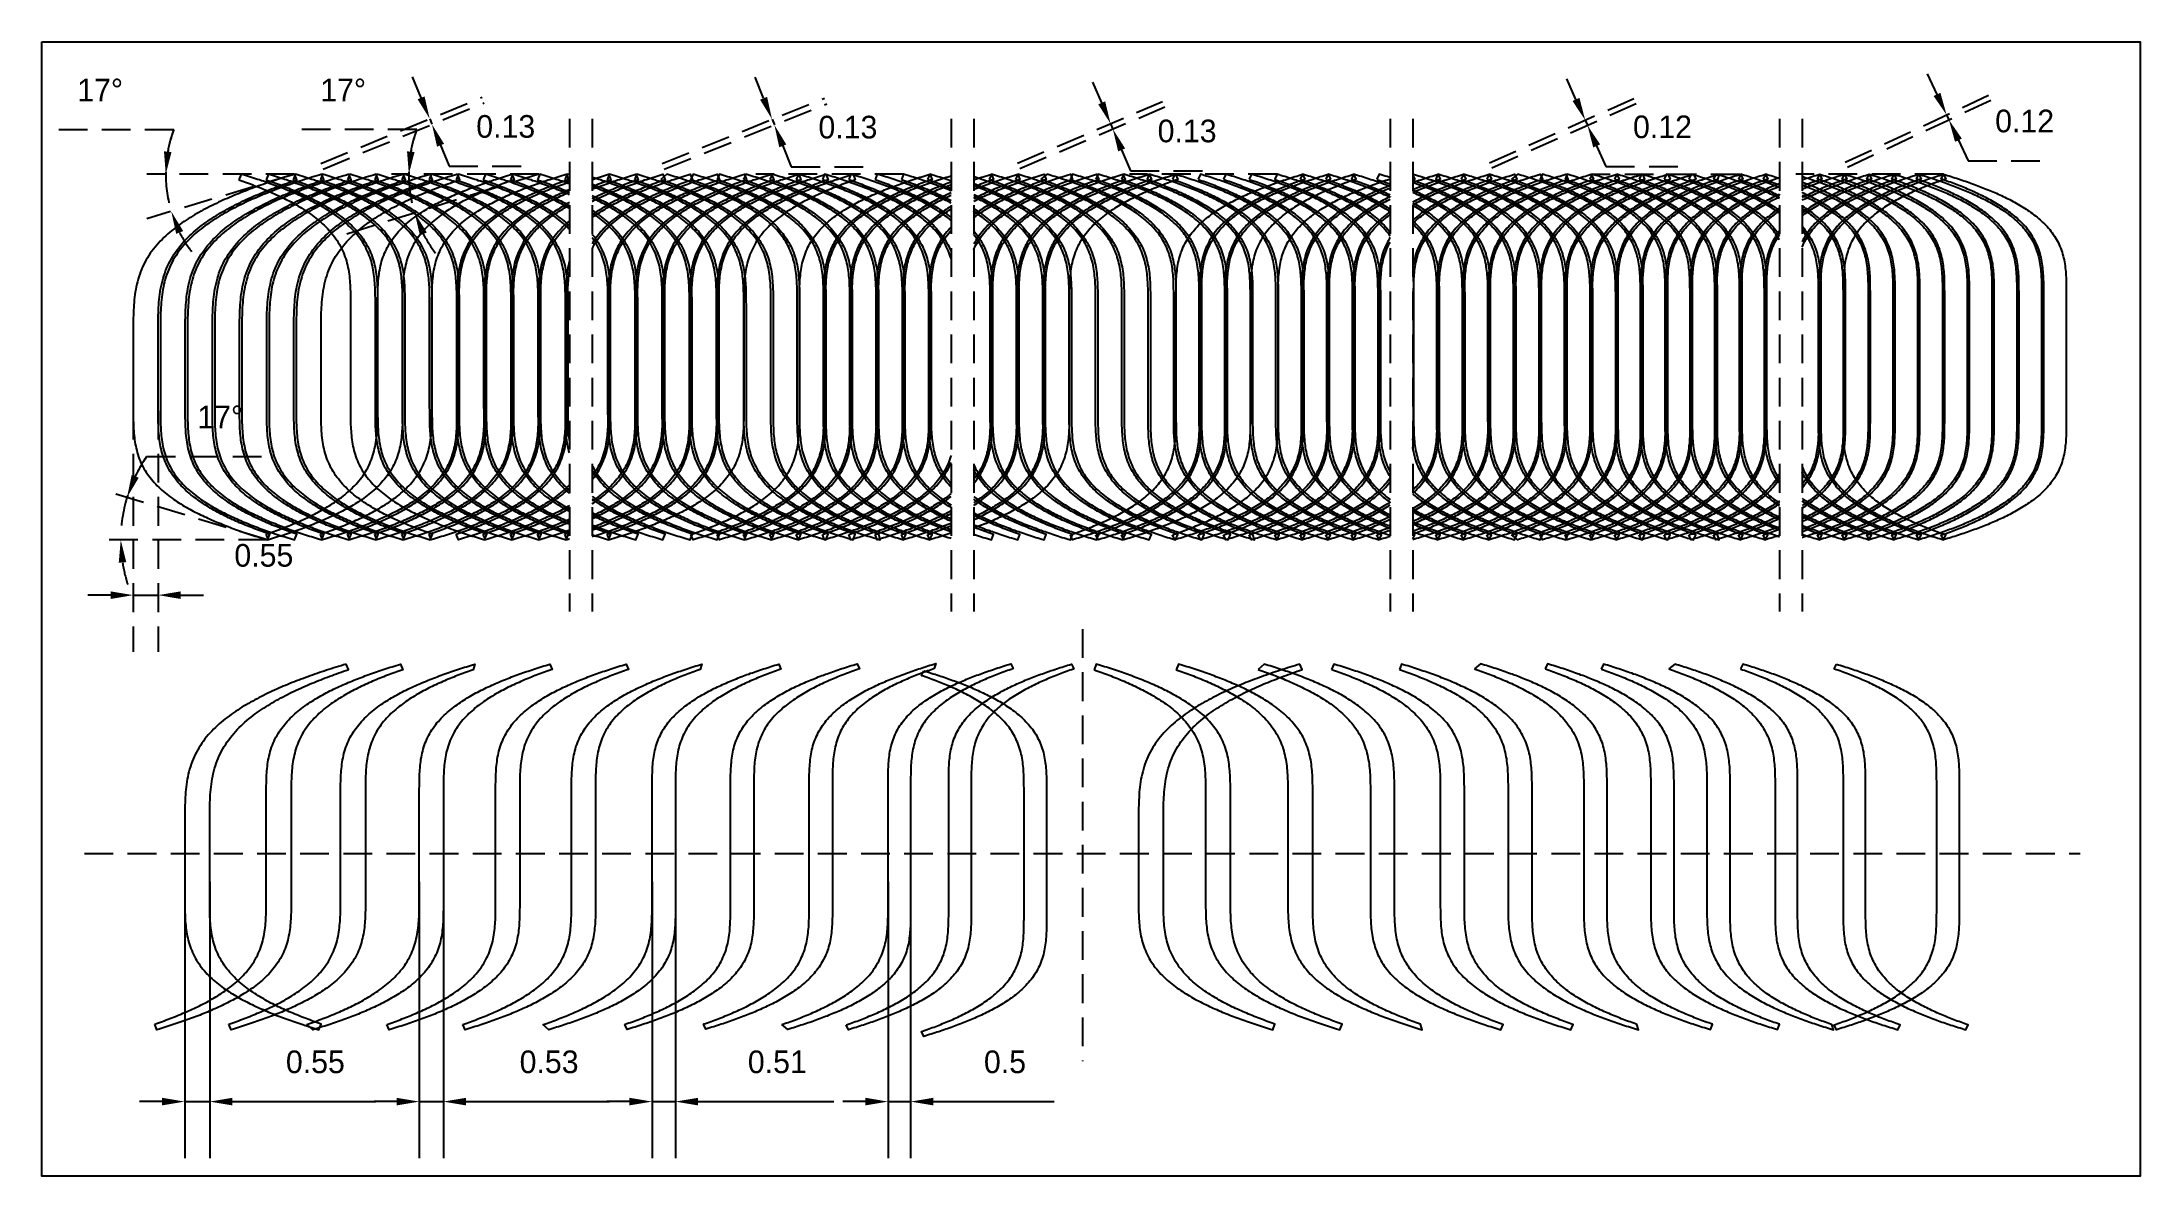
# Model space of a CAD drawing. Header units: metres. Extents: x -2 to 44.3, y -14 to 11.
import ezdxf

# ---------------------------------------------------------------- set-up
doc = ezdxf.new("R2010")
doc.units = ezdxf.units.M
doc.header["$LTSCALE"] = 0.05
doc.linetypes.add('DASHED', pattern=[19.05, 12.7, -6.35])
doc.layers.get('0').update_dxf_attribs({"linetype": 'DASHED'})
for name, color, linetype in [('back-layer0', 7, 'Continuous'), ('back-layer1', 7, 'Continuous'), ('back-layer2', 7, 'Continuous'), ('back-layer3', 7, 'Continuous'), ('front-layer0', 7, 'Continuous'), ('front-layer1', 7, 'Continuous'), ('front-layer2', 7, 'Continuous'), ('front-layer3', 7, 'Continuous')]:
    doc.layers.add(name, color=color, linetype=linetype)
doc.dimstyles.get("Standard").update_dxf_attribs({"dimtxt": 2.5, "dimasz": 2.5, "dimexe": 1.25, "dimexo": 0.625, "dimtad": 1, "dimtxsty": 'Standard', "dimcen": 2.5, "dimazin": 3, "dimtfac": 1, "dimtmove": 0, "dimatfit": 3, "dimarcsym": 0})

msp = doc.modelspace()

# ---------------------------------------------------------------- blocks, each defined once
blk = doc.blocks.new('*D5')
at = {"color": 0, "lineweight": -2, "transparency": 16777216}
blk.add_line((0.894, 9.055), (-1.856, 9.055), dxfattribs=at)
for start, end in [(159.7465, 180), (159.8258, 169.9129), (180, 196.7863), (206.8734, 216.9605)]:
    blk.add_arc((3.562, 8.071), 2.844, start, end, dxfattribs=at)
at = {"color": 0, "transparency": 16777216}
for points in [[(0.845, 8.562), (0.679, 8.576), (0.718, 8.071)], [(0.948, 6.755), (1.103, 6.817), (0.839, 7.25)]]:
    blk.add_solid(points, dxfattribs=at)
at = {"layer": 'Defpoints', "color": 0, "transparency": 16777216}
for p in [(0.303, 8.071), (3.562, 8.071), (3.562, 8.071), (0.772, 7.519), (0.303, 7.088)]:
    blk.add_point(p, dxfattribs=at)
at = {"color": 0, "transparency": 16777216, "insert": (-0.731, 9.93), "char_height": 0.5, "attachment_point": 5}
blk.add_mtext('17°', dxfattribs=at)
blk = doc.blocks.new('*D6')
at = {"color": 0, "lineweight": -2, "transparency": 16777216}
blk.add_line((6.259, 9.056), (3.509, 9.056), dxfattribs=at)
for start, end in [(159.9526, 180), (160.0294, 170.0147), (180, 197.312), (207.2973, 217.2826)]:
    blk.add_arc((8.957, 8.071), 2.873, start, end, dxfattribs=at)
at = {"color": 0, "transparency": 16777216}
for points in [[(6.211, 8.562), (6.045, 8.576), (6.085, 8.071)], [(6.328, 6.722), (6.482, 6.785), (6.215, 7.216)]]:
    blk.add_solid(points, dxfattribs=at)
at = {"layer": 'Defpoints', "color": 0, "transparency": 16777216}
for p in [(5.699, 8.071), (8.957, 8.071), (8.957, 8.071), (6.143, 7.496), (4.66, 6.732)]:
    blk.add_point(p, dxfattribs=at)
at = {"color": 0, "transparency": 16777216, "insert": (4.634, 9.931), "char_height": 0.5, "attachment_point": 5}
blk.add_mtext('17°', dxfattribs=at)
blk = doc.blocks.new('*D7')
at = {"color": 0, "lineweight": -2, "transparency": 16777216}
blk.add_line((0.295, 1.837), (3.045, 1.837), dxfattribs=at)
for start, end in [(145.4491, 163.2137), (145.5025, 154.3581), (163.2137, 180), (188.8556, 197.7112)]:
    blk.add_arc((2.962, 0), 3.238, start, end, dxfattribs=at)
at = {"color": 0, "transparency": 16777216}
for points in [[(0.121, 1.371), (-0.035, 1.431), (-0.138, 0.935)], [(-0.32, -0.505), (-0.154, -0.492), (-0.276, 0)]]:
    blk.add_solid(points, dxfattribs=at)
at = {"layer": 'Defpoints', "color": 0, "transparency": 16777216}
for p in [(-0.55, 1.06), (-0.565, 0), (-0.26, 0.316), (2.962, 0), (2.962, 0)]:
    blk.add_point(p, dxfattribs=at)
at = {"color": 0, "transparency": 16777216, "insert": (1.92, 2.712), "char_height": 0.5, "attachment_point": 5}
blk.add_mtext('17°', dxfattribs=at)
blk = doc.blocks.new('*D9')
at = {"color": 0, "lineweight": -2, "transparency": 16777216}
for p, q in [((6.355, 9.757), (6.165, 10.22)), ((4.14, 8.308), (7.701, 9.769)), ((4.19, 8.186), (7.751, 9.647)), ((6.545, 9.295), (6.595, 9.173)), ((6.785, 8.71), (6.974, 8.248)), ((6.974, 8.248), (8.849, 8.248))]:
    blk.add_line(p, q, dxfattribs=at)
at = {"color": 0, "transparency": 16777216}
for points in [[(6.432, 9.789), (6.278, 9.726), (6.545, 9.295)], [(6.862, 8.742), (6.707, 8.679), (6.595, 9.173)]]:
    blk.add_solid(points, dxfattribs=at)
at = {"layer": 'Defpoints', "color": 0, "transparency": 16777216}
for p in [(6.595, 9.173), (3.562, 8.071), (3.612, 7.949)]:
    blk.add_point(p, dxfattribs=at)
at = {"color": 0, "transparency": 16777216, "insert": (8.224, 9.123), "char_height": 0.5, "attachment_point": 5}
blk.add_mtext('0.13', dxfattribs=at)
blk = doc.blocks.new('*D10')
at = {"color": 0, "lineweight": -2, "transparency": 16777216}
for p, q in [((13.917, 9.748), (13.73, 10.212)), ((11.675, 8.305), (15.263, 9.752)), ((11.725, 8.181), (15.313, 9.628)), ((14.104, 9.285), (14.154, 9.161)), ((14.341, 8.697), (14.528, 8.233)), ((14.528, 8.233), (16.403, 8.233))]:
    blk.add_line(p, q, dxfattribs=at)
at = {"color": 0, "transparency": 16777216}
for points in [[(13.994, 9.779), (13.839, 9.717), (14.104, 9.285)], [(14.418, 8.728), (14.263, 8.666), (14.154, 9.161)]]:
    blk.add_solid(points, dxfattribs=at)
at = {"layer": 'Defpoints', "color": 0, "transparency": 16777216}
for p in [(14.154, 9.161), (11.095, 8.071), (11.145, 7.947)]:
    blk.add_point(p, dxfattribs=at)
at = {"color": 0, "transparency": 16777216, "insert": (15.778, 9.108), "char_height": 0.5, "attachment_point": 5}
blk.add_mtext('0.13', dxfattribs=at)
blk = doc.blocks.new('*D11')
at = {"color": 0, "lineweight": -2, "transparency": 16777216}
for p, q in [((21.381, 9.647), (21.186, 10.107)), ((19.522, 8.315), (22.727, 9.674)), ((19.572, 8.197), (22.777, 9.556)), ((21.577, 9.186), (21.627, 9.068)), ((21.822, 8.608), (22.017, 8.148)), ((22.017, 8.148), (23.892, 8.148))]:
    blk.add_line(p, q, dxfattribs=at)
at = {"color": 0, "transparency": 16777216}
for points in [[(21.458, 9.679), (21.305, 9.614), (21.577, 9.186)], [(21.899, 8.641), (21.745, 8.576), (21.627, 9.068)]]:
    blk.add_solid(points, dxfattribs=at)
at = {"layer": 'Defpoints', "color": 0, "transparency": 16777216}
for p in [(21.627, 9.068), (18.946, 8.071), (18.996, 7.953)]:
    blk.add_point(p, dxfattribs=at)
at = {"color": 0, "transparency": 16777216, "insert": (23.267, 9.023), "char_height": 0.5, "attachment_point": 5}
blk.add_mtext('0.13', dxfattribs=at)
blk = doc.blocks.new('*D12')
at = {"color": 0, "lineweight": -2, "transparency": 16777216}
for p, q in [((29.941, 8.325), (33.198, 9.773)), ((31.852, 9.722), (31.649, 10.179)), ((29.991, 8.213), (33.248, 9.661)), ((32.056, 9.265), (32.106, 9.153)), ((32.309, 8.696), (32.512, 8.239)), ((32.512, 8.239), (34.387, 8.239))]:
    blk.add_line(p, q, dxfattribs=at)
at = {"color": 0, "transparency": 16777216}
for points in [[(31.929, 9.756), (31.776, 9.688), (32.056, 9.265)], [(32.385, 8.73), (32.233, 8.662), (32.106, 9.153)]]:
    blk.add_solid(points, dxfattribs=at)
at = {"layer": 'Defpoints', "color": 0, "transparency": 16777216}
for p in [(32.106, 9.153), (29.37, 8.071), (29.42, 7.959)]:
    blk.add_point(p, dxfattribs=at)
at = {"color": 0, "transparency": 16777216, "insert": (33.762, 9.114), "char_height": 0.5, "attachment_point": 5}
blk.add_mtext('0.12', dxfattribs=at)
blk = doc.blocks.new('*D13')
at = {"color": 0, "lineweight": -2, "transparency": 16777216}
for p, q in [((39.823, 9.834), (39.611, 10.287)), ((37.799, 8.336), (41.167, 9.911)), ((37.849, 8.229), (41.217, 9.804)), ((40.035, 9.381), (40.085, 9.274)), ((40.296, 8.821), (40.508, 8.368)), ((40.508, 8.368), (42.383, 8.368))]:
    blk.add_line(p, q, dxfattribs=at)
at = {"color": 0, "transparency": 16777216}
for points in [[(39.898, 9.869), (39.747, 9.799), (40.035, 9.381)], [(40.372, 8.857), (40.221, 8.786), (40.085, 9.274)]]:
    blk.add_solid(points, dxfattribs=at)
at = {"layer": 'Defpoints', "color": 0, "transparency": 16777216}
for p in [(40.085, 9.274), (37.233, 8.071), (37.283, 7.964)]:
    blk.add_point(p, dxfattribs=at)
at = {"color": 0, "transparency": 16777216, "insert": (41.758, 9.243), "char_height": 0.5, "attachment_point": 5}
blk.add_mtext('0.12', dxfattribs=at)
blk = doc.blocks.new('*D18')
at = {"color": 0, "lineweight": -2, "transparency": 16777216}
for p, q in [((0, 2.851), (0, -2.471)), ((0.549, 2.851), (0.549, -2.471)), ((-0.5, -1.221), (-1, -1.221)), ((0, -1.221), (0.549, -1.221)), ((1.049, -1.221), (1.549, -1.221))]:
    blk.add_line(p, q, dxfattribs=at)
at = {"color": 0, "transparency": 16777216}
for points in [[(-0.5, -1.138), (-0.5, -1.305), (0, -1.221)], [(1.049, -1.138), (1.049, -1.305), (0.549, -1.221)]]:
    blk.add_solid(points, dxfattribs=at)
at = {"layer": 'Defpoints', "color": 0, "transparency": 16777216}
for p in [(0, 3.476), (0.549, 3.476), (0.549, -1.221)]:
    blk.add_point(p, dxfattribs=at)
at = {"color": 0, "transparency": 16777216, "insert": (2.883, -0.346), "char_height": 0.5, "attachment_point": 5}
blk.add_mtext('0.55', dxfattribs=at)
blk = doc.blocks.new('*D20')
at = {"layer": 'Defpoints', "color": 0, "lineweight": -2, "transparency": 16777216}
for p, q in [((1.138, -7.551), (1.138, -13.652)), ((1.688, -7.551), (1.688, -13.652)), ((0.638, -12.402), (0.138, -12.402)), ((1.138, -12.402), (1.688, -12.402)), ((2.188, -12.402), (5.354, -12.402))]:
    blk.add_line(p, q, dxfattribs=at)
at = {"layer": 'Defpoints', "color": 0, "transparency": 16777216}
for p in [(1.138, -6.926), (1.688, -6.926), (1.688, -12.402)]:
    blk.add_point(p, dxfattribs=at)
for points in [[(0.638, -12.318), (0.638, -12.485), (1.138, -12.402)], [(2.188, -12.318), (2.188, -12.485), (1.688, -12.402)]]:
    blk.add_solid(points, dxfattribs=at)
at = {"layer": 'Defpoints', "color": 0, "transparency": 16777216, "insert": (4.021, -11.527), "char_height": 0.5, "attachment_point": 5}
blk.add_mtext('0.55', dxfattribs=at)
blk = doc.blocks.new('*D21')
at = {"layer": 'Defpoints', "color": 0, "lineweight": -2, "transparency": 16777216}
for p, q in [((6.316, -7.551), (6.316, -13.652)), ((6.847, -7.551), (6.847, -13.652)), ((5.816, -12.402), (5.316, -12.402)), ((6.316, -12.402), (6.847, -12.402)), ((7.347, -12.402), (10.514, -12.402))]:
    blk.add_line(p, q, dxfattribs=at)
at = {"layer": 'Defpoints', "color": 0, "transparency": 16777216}
for p in [(6.316, -6.926), (6.847, -6.926), (6.847, -12.402)]:
    blk.add_point(p, dxfattribs=at)
for points in [[(5.816, -12.318), (5.816, -12.485), (6.316, -12.402)], [(7.347, -12.318), (7.347, -12.485), (6.847, -12.402)]]:
    blk.add_solid(points, dxfattribs=at)
at = {"layer": 'Defpoints', "color": 0, "transparency": 16777216, "insert": (9.181, -11.527), "char_height": 0.5, "attachment_point": 5}
blk.add_mtext('0.53', dxfattribs=at)
blk = doc.blocks.new('*D22')
at = {"layer": 'Defpoints', "color": 0, "lineweight": -2, "transparency": 16777216}
for p, q in [((11.456, -7.551), (11.456, -13.652)), ((11.97, -7.551), (11.97, -13.652)), ((10.956, -12.402), (10.456, -12.402)), ((11.456, -12.402), (11.97, -12.402)), ((12.47, -12.402), (15.47, -12.402))]:
    blk.add_line(p, q, dxfattribs=at)
at = {"layer": 'Defpoints', "color": 0, "transparency": 16777216}
for p in [(11.456, -6.926), (11.97, -6.926), (11.97, -12.402)]:
    blk.add_point(p, dxfattribs=at)
for points in [[(10.956, -12.318), (10.956, -12.485), (11.456, -12.402)], [(12.47, -12.318), (12.47, -12.485), (11.97, -12.402)]]:
    blk.add_solid(points, dxfattribs=at)
at = {"layer": 'Defpoints', "color": 0, "transparency": 16777216, "insert": (14.22, -11.527), "char_height": 0.5, "attachment_point": 5}
blk.add_mtext('0.51', dxfattribs=at)
blk = doc.blocks.new('*D23')
at = {"layer": 'Defpoints', "color": 0, "lineweight": -2, "transparency": 16777216}
for p, q in [((16.666, -7.551), (16.666, -13.652)), ((17.163, -7.551), (17.163, -13.652)), ((16.166, -12.402), (15.666, -12.402)), ((16.666, -12.402), (17.163, -12.402)), ((17.663, -12.402), (20.329, -12.402))]:
    blk.add_line(p, q, dxfattribs=at)
at = {"layer": 'Defpoints', "color": 0, "transparency": 16777216}
for p in [(16.666, -6.926), (17.163, -6.926), (17.163, -12.402)]:
    blk.add_point(p, dxfattribs=at)
for points in [[(16.166, -12.318), (16.166, -12.485), (16.666, -12.402)], [(17.663, -12.318), (17.663, -12.485), (17.163, -12.402)]]:
    blk.add_solid(points, dxfattribs=at)
at = {"layer": 'Defpoints', "color": 0, "transparency": 16777216, "insert": (19.246, -11.527), "char_height": 0.5, "attachment_point": 5}
blk.add_mtext('0.5', dxfattribs=at)

# ---------------------------------------------------------------- dimensions: what is measured, and where the dimension line sits
for base, line1, line2, picture, middle in [((0.772, 7.519), ((3.562, 8.071), (0.303, 7.088)), ((3.562, 8.071), (0.303, 8.071)), '*D5', (-0.731, 9.93)), ((6.143, 7.496), ((8.957, 8.071), (4.66, 6.732)), ((8.957, 8.071), (5.699, 8.071)), '*D6', (4.634, 9.931)), ((-0.26, 0.316), ((2.962, 0), (-0.565, 0)), ((2.962, 0), (-0.55, 1.06)), '*D7', (1.92, 2.712))]:
    dim = msp.add_angular_dim_2l(base=base, line1=line1, line2=line2, dimstyle='Standard', override={"dimtxt": 0.5, "dimasz": 0.5, "dimtoh": 1, "dimdsep": 46, "dimtxsty": 'Standard', "dimadec": 0, "dimazin": 0, "dimatfit": 2, "dimfxl": 1})
    dim.commit()
    dim.dimension.update_dxf_attribs({"geometry": picture, "text_midpoint": middle})
for p1, p2, distance, picture, middle in [((3.562, 8.071), (3.612, 7.949), 3.224, '*D9', (8.224, 9.123)), ((11.095, 8.071), (11.145, 7.947), 3.244, '*D10', (15.778, 9.108)), ((37.233, 8.071), (37.283, 7.964), 3.093, '*D13', (41.758, 9.243)), ((18.946, 8.071), (18.996, 7.953), 2.857, '*D11', (23.267, 9.023)), ((29.37, 8.071), (29.42, 7.959), 2.939, '*D12', (33.762, 9.114)), ((0, 3.476), (0.549, 3.476), -4.697, '*D18', (2.883, -0.346))]:
    dim = msp.add_aligned_dim(p1=p1, p2=p2, distance=distance, dimstyle='Standard', override={"dimtxt": 0.5, "dimasz": 0.5, "dimtoh": 1, "dimdsep": 46, "dimtxsty": 'Standard', "dimadec": 0, "dimazin": 0, "dimatfit": 2, "dimfxl": 1})
    dim.commit()
    dim.dimension.update_dxf_attribs({"geometry": picture, "text_midpoint": middle})
at = {"layer": 'Defpoints'}
for base, p1, p2, picture, middle in [((1.688, -12.402), (1.138, -6.926), (1.688, -6.926), '*D20', (4.021, -11.527)), ((6.847, -12.402), (6.316, -6.926), (6.847, -6.926), '*D21', (9.181, -11.527)), ((11.97, -12.402), (11.456, -6.926), (11.97, -6.926), '*D22', (14.22, -11.527)), ((17.163, -12.402), (16.666, -6.926), (17.163, -6.926), '*D23', (19.246, -11.527))]:
    dim = msp.add_linear_dim(base=base, p1=p1, p2=p2, dimstyle='Standard', override={"dimtxt": 0.5, "dimasz": 0.5, "dimtoh": 1, "dimdsep": 46, "dimadec": 0, "dimazin": 0, "dimatfit": 2, "dimfxl": 1}, dxfattribs=at)
    dim.commit()
    dim.dimension.update_dxf_attribs({"geometry": picture, "text_midpoint": middle})

# ---------------------------------------------------------------- linework, layer by layer
for p, q in [((9.632, 9.295), (9.632, -1.58)), ((10.132, 9.295), (10.132, -1.58)), ((10.132, 9.295), (10.132, -1.58)), ((18.055, 9.295), (18.055, -1.58)), ((18.555, 9.295), (18.555, -1.58)), ((18.555, 9.295), (18.555, -1.58)), ((27.751, 9.295), (27.751, -1.58)), ((28.251, 9.295), (28.251, -1.58)), ((28.251, 9.295), (28.251, -1.58)), ((36.344, 9.295), (36.344, -1.58)), ((36.844, 9.295), (36.844, -1.58)), ((36.844, 9.295), (36.844, -1.58)), ((3.562, 8.071), (0.303, 7.088)), ((3.562, 8.071), (0.303, 8.071)), ((8.957, 8.071), (4.66, 6.732)), ((8.957, 8.071), (5.699, 8.071)), ((17.008, 8.071), (13.749, 8.071)), ((25.252, 8.071), (21.994, 8.071)), ((35.468, 8.065), (32.209, 8.065)), ((39.968, 8.071), (36.709, 8.071)), ((2.962, 0), (-0.55, 1.06)), ((2.962, 0), (-0.565, 0)), ((20.954, -1.971), (20.954, -11.509)), ((-1.076, -6.926), (42.985, -6.926))]:
    msp.add_line(p, q)
at = {"layer": 'back-layer0', "color": 1}
for points in [[(2.933, 0.124), (2.975, 0.139), (3.017, 0.153), (3.059, 0.168), (3.101, 0.184), (3.143, 0.199), (3.185, 0.214), (3.227, 0.23), (3.268, 0.246), (3.31, 0.262), (3.351, 0.278), (3.392, 0.294), (3.433, 0.311), (3.474, 0.327), (3.515, 0.344), (3.556, 0.361), (3.597, 0.379), (3.638, 0.397), (3.678, 0.415), (3.719, 0.433), (3.76, 0.451), (3.8, 0.47), (3.841, 0.489), (3.881, 0.509), (3.921, 0.529), (3.962, 0.549), (4.002, 0.569), (4.042, 0.59), (4.083, 0.612), (4.123, 0.634), (4.163, 0.656), (4.203, 0.679), (4.243, 0.702), (4.283, 0.726), (4.322, 0.75), (4.362, 0.775), (4.401, 0.8), (4.441, 0.826), (4.48, 0.853), (4.519, 0.881), (4.557, 0.909), (4.595, 0.937), (4.633, 0.967), (4.671, 0.997), (4.708, 1.028), (4.745, 1.06), (4.781, 1.092), (4.816, 1.125), (4.851, 1.16), (4.885, 1.195), (4.919, 1.231), (4.952, 1.267), (4.983, 1.305), (5.014, 1.344), (5.044, 1.383), (5.073, 1.423), (5.1, 1.464), (5.127, 1.506), (5.152, 1.549), (5.176, 1.593), (5.198, 1.637), (5.22, 1.682), (5.239, 1.727), (5.258, 1.773), (5.275, 1.82), (5.29, 1.867), (5.305, 1.914), (5.318, 1.962), (5.329, 2.01), (5.34, 2.058), (5.349, 2.106), (5.357, 2.155), (5.364, 2.203), (5.37, 2.251), (5.376, 2.3), (5.38, 2.348), (5.384, 2.396), (5.387, 2.444), (5.389, 2.492), (5.391, 2.54), (5.392, 2.587), (5.394, 2.635), (5.394, 2.682), (5.395, 2.729), (5.395, 2.776), (5.395, 2.823), (5.395, 2.869), (5.395, 2.916), (5.395, 2.962), (5.395, 4.035), (5.395, 5.155), (5.396, 5.202), (5.396, 5.248), (5.396, 5.295), (5.396, 5.342), (5.397, 5.388), (5.397, 5.435), (5.398, 5.482), (5.4, 5.53), (5.402, 5.577), (5.404, 5.624), (5.407, 5.671), (5.411, 5.719), (5.415, 5.766), (5.42, 5.814), (5.426, 5.861), (5.433, 5.909), (5.441, 5.956), (5.45, 6.003), (5.46, 6.05), (5.472, 6.097), (5.484, 6.143), (5.498, 6.189), (5.513, 6.235), (5.53, 6.28), (5.548, 6.325), (5.567, 6.369), (5.588, 6.412), (5.609, 6.455), (5.633, 6.497), (5.657, 6.539), (5.683, 6.579), (5.709, 6.619), (5.737, 6.658), (5.766, 6.697), (5.796, 6.734), (5.827, 6.771), (5.859, 6.807), (5.892, 6.842), (5.925, 6.876), (5.959, 6.909), (5.994, 6.942), (6.029, 6.974), (6.065, 7.005), (6.102, 7.035), (6.139, 7.065), (6.176, 7.094), (6.214, 7.122), (6.252, 7.15), (6.29, 7.177), (6.328, 7.203), (6.367, 7.229), (6.406, 7.254), (6.445, 7.278), (6.484, 7.302), (6.524, 7.326), (6.563, 7.349), (6.603, 7.372), (6.642, 7.394), (6.682, 7.415), (6.722, 7.436), (6.762, 7.457), (6.802, 7.478), (6.842, 7.498), (6.882, 7.517), (6.922, 7.537), (6.962, 7.556), (7.002, 7.574), (7.043, 7.593), (7.083, 7.611), (7.123, 7.629), (7.164, 7.646), (7.204, 7.663), (7.245, 7.681), (7.286, 7.697), (7.326, 7.714), (7.367, 7.73), (7.408, 7.747), (7.449, 7.763), (7.49, 7.779), (7.532, 7.794), (7.573, 7.81), (7.615, 7.825), (7.657, 7.84), (7.698, 7.855), (7.741, 7.87), (7.783, 7.885), (7.825, 7.9), (7.868, 7.915), (7.911, 7.929), (7.954, 7.944), (7.998, 7.958), (8.042, 7.972), (8.086, 7.987), (8.13, 8.001), (8.175, 8.015), (8.22, 8.029), (8.266, 8.043), (8.312, 8.057), (8.358, 8.071), (8.408, 7.947), (8.366, 7.932), (8.323, 7.918), (8.281, 7.903), (8.239, 7.887), (8.197, 7.872), (8.155, 7.857), (8.114, 7.841), (8.072, 7.825), (8.031, 7.809), (7.989, 7.793), (7.948, 7.777), (7.907, 7.76), (7.866, 7.744), (7.825, 7.727), (7.784, 7.71), (7.744, 7.692), (7.703, 7.674), (7.662, 7.656), (7.622, 7.638), (7.581, 7.62), (7.54, 7.601), (7.5, 7.582), (7.459, 7.562), (7.419, 7.542), (7.379, 7.522), (7.338, 7.502), (7.298, 7.481), (7.258, 7.459), (7.218, 7.437), (7.178, 7.415), (7.138, 7.392), (7.098, 7.369), (7.058, 7.345), (7.018, 7.321), (6.978, 7.296), (6.939, 7.271), (6.9, 7.245), (6.861, 7.218), (6.822, 7.19), (6.783, 7.162), (6.745, 7.134), (6.707, 7.104), (6.67, 7.074), (6.633, 7.043), (6.596, 7.011), (6.56, 6.979), (6.524, 6.946), (6.489, 6.911), (6.455, 6.876), (6.422, 6.84), (6.389, 6.804), (6.357, 6.766), (6.326, 6.727), (6.297, 6.688), (6.268, 6.648), (6.24, 6.607), (6.214, 6.565), (6.189, 6.522), (6.165, 6.478), (6.142, 6.434), (6.121, 6.389), (6.101, 6.344), (6.083, 6.298), (6.066, 6.251), (6.05, 6.204), (6.036, 6.157), (6.023, 6.109), (6.011, 6.061), (6.001, 6.013), (5.991, 5.965), (5.983, 5.916), (5.976, 5.868), (5.97, 5.82), (5.965, 5.771), (5.96, 5.723), (5.957, 5.675), (5.954, 5.627), (5.951, 5.579), (5.949, 5.531), (5.948, 5.484), (5.947, 5.436), (5.946, 5.389), (5.946, 5.342), (5.945, 5.295), (5.945, 5.248), (5.945, 5.202), (5.945, 5.155), (5.945, 4.035), (5.945, 2.962), (5.945, 2.916), (5.945, 2.869), (5.945, 2.823), (5.945, 2.776), (5.944, 2.729), (5.944, 2.683), (5.943, 2.636), (5.942, 2.589), (5.941, 2.541), (5.939, 2.494), (5.936, 2.447), (5.933, 2.4), (5.93, 2.352), (5.925, 2.305), (5.92, 2.257), (5.914, 2.21), (5.907, 2.162), (5.899, 2.115), (5.89, 2.068), (5.88, 2.021), (5.869, 1.974), (5.856, 1.928), (5.842, 1.882), (5.827, 1.836), (5.811, 1.791), (5.793, 1.746), (5.774, 1.702), (5.753, 1.659), (5.731, 1.616), (5.708, 1.574), (5.684, 1.532), (5.658, 1.492), (5.631, 1.452), (5.603, 1.413), (5.574, 1.374), (5.544, 1.337), (5.513, 1.3), (5.481, 1.264), (5.449, 1.229), (5.415, 1.195), (5.381, 1.162), (5.346, 1.129), (5.311, 1.097), (5.275, 1.066), (5.239, 1.036), (5.202, 1.006), (5.165, 0.977), (5.127, 0.949), (5.089, 0.921), (5.051, 0.894), (5.012, 0.868), (4.974, 0.842), (4.935, 0.817), (4.896, 0.793), (4.856, 0.769), (4.817, 0.745), (4.777, 0.722), (4.738, 0.699), (4.698, 0.677), (4.658, 0.656), (4.619, 0.635), (4.579, 0.614), (4.539, 0.593), (4.499, 0.573), (4.459, 0.554), (4.419, 0.534), (4.378, 0.515), (4.338, 0.497), (4.298, 0.478), (4.258, 0.46), (4.217, 0.442), (4.177, 0.425), (4.136, 0.408), (4.096, 0.39), (4.055, 0.374), (4.014, 0.357), (3.973, 0.341), (3.932, 0.324), (3.891, 0.308), (3.85, 0.292), (3.809, 0.277), (3.767, 0.261), (3.726, 0.246), (3.684, 0.231), (3.642, 0.216), (3.6, 0.201), (3.558, 0.186), (3.515, 0.171), (3.472, 0.156), (3.429, 0.142), (3.386, 0.127), (3.343, 0.113), (3.299, 0.099), (3.255, 0.084), (3.21, 0.07), (3.165, 0.056), (3.12, 0.042), (3.075, 0.028), (3.029, 0.014), (2.983, 0), (2.933, 0.124)], [(4.132, 0.124), (4.174, 0.139), (4.216, 0.153), (4.258, 0.168), (4.3, 0.184), (4.342, 0.199), (4.384, 0.214), (4.426, 0.23), (4.467, 0.246), (4.509, 0.262), (4.55, 0.278), (4.591, 0.294), (4.632, 0.311), (4.673, 0.327), (4.714, 0.344), (4.755, 0.361), (4.796, 0.379), (4.837, 0.397), (4.877, 0.415), (4.918, 0.433), (4.959, 0.451), (4.999, 0.47), (5.04, 0.489), (5.08, 0.509), (5.12, 0.529), (5.161, 0.549), (5.201, 0.569), (5.241, 0.59), (5.282, 0.612), (5.322, 0.634), (5.362, 0.656), (5.402, 0.679), (5.442, 0.702), (5.482, 0.726), (5.521, 0.75), (5.561, 0.775), (5.6, 0.8), (5.64, 0.826), (5.679, 0.853), (5.718, 0.881), (5.756, 0.909), (5.794, 0.937), (5.832, 0.967), (5.87, 0.997), (5.907, 1.028), (5.944, 1.06), (5.98, 1.092), (6.015, 1.125), (6.05, 1.16), (6.084, 1.195), (6.118, 1.231), (6.151, 1.267), (6.182, 1.305), (6.213, 1.344), (6.243, 1.383), (6.272, 1.423), (6.299, 1.464), (6.326, 1.506), (6.351, 1.549), (6.375, 1.593), (6.397, 1.637), (6.419, 1.682), (6.438, 1.727), (6.457, 1.773), (6.474, 1.82), (6.489, 1.867), (6.504, 1.914), (6.517, 1.962), (6.528, 2.01), (6.539, 2.058), (6.548, 2.106), (6.556, 2.155), (6.563, 2.203), (6.569, 2.251), (6.575, 2.3), (6.579, 2.348), (6.583, 2.396), (6.586, 2.444), (6.588, 2.492), (6.59, 2.54), (6.591, 2.587), (6.593, 2.635), (6.593, 2.682), (6.594, 2.729), (6.594, 2.776), (6.594, 2.823), (6.594, 2.869), (6.594, 2.916), (6.594, 2.962), (6.594, 4.035), (6.594, 5.155), (6.595, 5.202), (6.595, 5.248), (6.595, 5.295), (6.595, 5.342), (6.596, 5.388), (6.596, 5.435), (6.597, 5.482), (6.599, 5.53), (6.601, 5.577), (6.603, 5.624), (6.606, 5.671), (6.61, 5.719), (6.614, 5.766), (6.619, 5.814), (6.625, 5.861), (6.632, 5.909), (6.64, 5.956), (6.649, 6.003), (6.659, 6.05), (6.671, 6.097), (6.683, 6.143), (6.697, 6.189), (6.712, 6.235), (6.729, 6.28), (6.747, 6.325), (6.766, 6.369), (6.787, 6.412), (6.808, 6.455), (6.832, 6.497), (6.856, 6.539), (6.882, 6.579), (6.908, 6.619), (6.936, 6.658), (6.965, 6.697), (6.995, 6.734), (7.026, 6.771), (7.058, 6.807), (7.091, 6.842), (7.124, 6.876), (7.158, 6.909), (7.193, 6.942), (7.228, 6.974), (7.264, 7.005), (7.301, 7.035), (7.338, 7.065), (7.375, 7.094), (7.413, 7.122), (7.451, 7.15), (7.489, 7.177), (7.527, 7.203), (7.566, 7.229), (7.605, 7.254), (7.644, 7.278), (7.683, 7.302), (7.723, 7.326), (7.762, 7.349), (7.802, 7.372), (7.841, 7.394), (7.881, 7.415), (7.921, 7.436), (7.961, 7.457), (8.001, 7.478), (8.041, 7.498), (8.081, 7.517), (8.121, 7.537), (8.161, 7.556), (8.201, 7.574), (8.242, 7.593), (8.282, 7.611), (8.322, 7.629), (8.363, 7.646), (8.403, 7.663), (8.444, 7.681), (8.485, 7.697), (8.525, 7.714), (8.566, 7.73), (8.607, 7.747), (8.648, 7.763), (8.689, 7.779), (8.731, 7.794), (8.772, 7.81), (8.814, 7.825), (8.856, 7.84), (8.897, 7.855), (8.94, 7.87), (8.982, 7.885), (9.024, 7.9), (9.067, 7.915), (9.11, 7.929), (9.153, 7.944), (9.197, 7.958), (9.241, 7.972), (9.285, 7.987), (9.329, 8.001), (9.374, 8.015), (9.419, 8.029), (9.465, 8.043), (9.511, 8.057), (9.557, 8.071), (9.607, 7.947), (9.565, 7.932), (9.522, 7.918), (9.48, 7.903), (9.438, 7.887), (9.396, 7.872), (9.354, 7.857), (9.313, 7.841), (9.271, 7.825), (9.23, 7.809), (9.188, 7.793), (9.147, 7.777), (9.106, 7.76), (9.065, 7.744), (9.024, 7.727), (8.983, 7.71), (8.943, 7.692), (8.902, 7.674), (8.861, 7.656), (8.821, 7.638), (8.78, 7.62), (8.739, 7.601), (8.699, 7.582), (8.658, 7.562), (8.618, 7.542), (8.578, 7.522), (8.537, 7.502), (8.497, 7.481), (8.457, 7.459), (8.417, 7.437), (8.377, 7.415), (8.337, 7.392), (8.297, 7.369), (8.257, 7.345), (8.217, 7.321), (8.177, 7.296), (8.138, 7.271), (8.099, 7.245), (8.06, 7.218), (8.021, 7.19), (7.982, 7.162), (7.944, 7.134), (7.906, 7.104), (7.869, 7.074), (7.832, 7.043), (7.795, 7.011), (7.759, 6.979), (7.723, 6.946), (7.688, 6.911), (7.654, 6.876), (7.621, 6.84), (7.588, 6.804), (7.556, 6.766), (7.525, 6.727), (7.496, 6.688), (7.467, 6.648), (7.439, 6.607), (7.413, 6.565), (7.388, 6.522), (7.364, 6.478), (7.341, 6.434), (7.32, 6.389), (7.3, 6.344), (7.282, 6.298), (7.265, 6.251), (7.249, 6.204), (7.235, 6.157), (7.222, 6.109), (7.21, 6.061), (7.2, 6.013), (7.19, 5.965), (7.182, 5.916), (7.175, 5.868), (7.169, 5.82), (7.164, 5.771), (7.159, 5.723), (7.156, 5.675), (7.153, 5.627), (7.15, 5.579), (7.148, 5.531), (7.147, 5.484), (7.146, 5.436), (7.145, 5.389), (7.145, 5.342), (7.144, 5.295), (7.144, 5.248), (7.144, 5.202), (7.144, 5.155), (7.144, 4.035), (7.144, 2.962), (7.144, 2.916), (7.144, 2.869), (7.144, 2.823), (7.144, 2.776), (7.143, 2.729), (7.143, 2.683), (7.142, 2.636), (7.141, 2.589), (7.14, 2.541), (7.138, 2.494), (7.135, 2.447), (7.132, 2.4), (7.129, 2.352), (7.124, 2.305), (7.119, 2.257), (7.113, 2.21), (7.106, 2.162), (7.098, 2.115), (7.089, 2.068), (7.079, 2.021), (7.068, 1.974), (7.055, 1.928), (7.041, 1.882), (7.026, 1.836), (7.01, 1.791), (6.992, 1.746), (6.973, 1.702), (6.952, 1.659), (6.93, 1.616), (6.907, 1.574), (6.883, 1.532), (6.857, 1.492), (6.83, 1.452), (6.802, 1.413), (6.773, 1.374), (6.743, 1.337), (6.712, 1.3), (6.68, 1.264), (6.648, 1.229), (6.614, 1.195), (6.58, 1.162), (6.545, 1.129), (6.51, 1.097), (6.474, 1.066), (6.438, 1.036), (6.401, 1.006), (6.364, 0.977), (6.326, 0.949), (6.288, 0.921), (6.25, 0.894), (6.211, 0.868), (6.173, 0.842), (6.134, 0.817), (6.095, 0.793), (6.055, 0.769), (6.016, 0.745), (5.976, 0.722), (5.937, 0.699), (5.897, 0.677), (5.857, 0.656), (5.818, 0.635), (5.778, 0.614), (5.738, 0.593), (5.698, 0.573), (5.658, 0.554), (5.618, 0.534), (5.577, 0.515), (5.537, 0.497), (5.497, 0.478), (5.457, 0.46), (5.416, 0.442), (5.376, 0.425), (5.335, 0.408), (5.295, 0.39), (5.254, 0.374), (5.213, 0.357), (5.172, 0.341), (5.131, 0.324), (5.09, 0.308), (5.049, 0.292), (5.008, 0.277), (4.966, 0.261), (4.925, 0.246), (4.883, 0.231), (4.841, 0.216), (4.799, 0.201), (4.757, 0.186), (4.714, 0.171), (4.671, 0.156), (4.628, 0.142), (4.585, 0.127), (4.542, 0.113), (4.498, 0.099), (4.454, 0.084), (4.409, 0.07), (4.364, 0.056), (4.319, 0.042), (4.274, 0.028), (4.228, 0.014), (4.182, 0), (4.132, 0.124)], [(4.731, 0.124), (4.773, 0.139), (4.816, 0.153), (4.858, 0.168), (4.9, 0.184), (4.942, 0.199), (4.984, 0.214), (5.025, 0.23), (5.067, 0.246), (5.108, 0.262), (5.15, 0.278), (5.191, 0.294), (5.232, 0.311), (5.273, 0.327), (5.314, 0.344), (5.355, 0.361), (5.395, 0.379), (5.436, 0.397), (5.477, 0.415), (5.517, 0.433), (5.558, 0.451), (5.599, 0.47), (5.639, 0.489), (5.68, 0.509), (5.72, 0.529), (5.76, 0.549), (5.801, 0.569), (5.841, 0.59), (5.881, 0.612), (5.921, 0.634), (5.961, 0.656), (6.001, 0.679), (6.041, 0.702), (6.081, 0.726), (6.121, 0.75), (6.161, 0.775), (6.2, 0.8), (6.239, 0.826), (6.278, 0.853), (6.317, 0.881), (6.356, 0.909), (6.394, 0.937), (6.432, 0.967), (6.469, 0.997), (6.506, 1.028), (6.543, 1.06), (6.579, 1.092), (6.615, 1.125), (6.65, 1.16), (6.684, 1.195), (6.717, 1.231), (6.75, 1.267), (6.782, 1.305), (6.813, 1.344), (6.842, 1.383), (6.871, 1.423), (6.899, 1.464), (6.925, 1.506), (6.95, 1.549), (6.974, 1.593), (6.997, 1.637), (7.018, 1.682), (7.038, 1.727), (7.056, 1.773), (7.073, 1.82), (7.089, 1.867), (7.103, 1.914), (7.116, 1.962), (7.128, 2.01), (7.138, 2.058), (7.148, 2.106), (7.156, 2.155), (7.163, 2.203), (7.169, 2.251), (7.174, 2.3), (7.179, 2.348), (7.182, 2.396), (7.185, 2.444), (7.188, 2.492), (7.19, 2.54), (7.191, 2.587), (7.192, 2.635), (7.193, 2.682), (7.193, 2.729), (7.194, 2.776), (7.194, 2.823), (7.194, 2.869), (7.194, 2.916), (7.194, 2.962), (7.194, 4.035), (7.194, 5.155), (7.194, 5.202), (7.194, 5.248), (7.194, 5.295), (7.195, 5.342), (7.195, 5.388), (7.196, 5.435), (7.197, 5.482), (7.198, 5.53), (7.2, 5.577), (7.203, 5.624), (7.206, 5.671), (7.209, 5.719), (7.214, 5.766), (7.219, 5.814), (7.225, 5.861), (7.232, 5.909), (7.24, 5.956), (7.249, 6.003), (7.259, 6.05), (7.27, 6.097), (7.283, 6.143), (7.297, 6.189), (7.312, 6.235), (7.328, 6.28), (7.346, 6.325), (7.365, 6.369), (7.386, 6.412), (7.408, 6.455), (7.431, 6.497), (7.455, 6.539), (7.481, 6.579), (7.508, 6.619), (7.536, 6.658), (7.565, 6.697), (7.595, 6.734), (7.626, 6.771), (7.658, 6.807), (7.69, 6.842), (7.724, 6.876), (7.758, 6.909), (7.793, 6.942), (7.828, 6.974), (7.864, 7.005), (7.9, 7.035), (7.937, 7.065), (7.974, 7.094), (8.012, 7.122), (8.05, 7.15), (8.088, 7.177), (8.127, 7.203), (8.165, 7.229), (8.204, 7.254), (8.243, 7.278), (8.283, 7.302), (8.322, 7.326), (8.362, 7.349), (8.401, 7.372), (8.441, 7.394), (8.481, 7.415), (8.52, 7.436), (8.56, 7.457), (8.6, 7.478), (8.64, 7.498), (8.68, 7.517), (8.72, 7.537), (8.761, 7.556), (8.801, 7.574), (8.841, 7.593), (8.881, 7.611), (8.922, 7.629), (8.962, 7.646), (9.003, 7.663), (9.043, 7.681), (9.084, 7.697), (9.125, 7.714), (9.166, 7.73), (9.207, 7.747), (9.248, 7.763), (9.289, 7.779), (9.33, 7.794), (9.372, 7.81), (9.413, 7.825), (9.455, 7.84), (9.497, 7.855), (9.539, 7.87), (9.581, 7.885), (9.624, 7.9), (9.632, 7.903)], [(10.132, 7.957), (10.136, 7.958), (10.18, 7.972), (10.224, 7.987), (10.268, 8.001), (10.313, 8.015), (10.358, 8.029), (10.404, 8.043), (10.45, 8.057), (10.496, 8.071), (10.546, 7.947), (10.504, 7.932), (10.461, 7.918), (10.419, 7.903), (10.377, 7.887), (10.335, 7.872), (10.293, 7.857), (10.252, 7.841), (10.21, 7.825), (10.169, 7.809), (10.132, 7.795)], [(10.132, 7.741), (10.146, 7.747), (10.187, 7.763), (10.228, 7.779), (10.269, 7.794), (10.311, 7.81), (10.352, 7.825), (10.394, 7.84), (10.436, 7.855), (10.478, 7.87), (10.52, 7.885), (10.563, 7.9), (10.606, 7.915), (10.649, 7.929), (10.692, 7.944), (10.736, 7.958), (10.779, 7.972), (10.823, 7.987), (10.868, 8.001), (10.913, 8.015), (10.958, 8.029), (11.003, 8.043), (11.049, 8.057), (11.095, 8.071), (11.145, 7.947), (11.103, 7.932), (11.061, 7.918), (11.019, 7.903), (10.977, 7.887), (10.935, 7.872), (10.893, 7.857), (10.851, 7.841), (10.81, 7.825), (10.768, 7.809), (10.727, 7.793), (10.686, 7.777), (10.645, 7.76), (10.604, 7.744), (10.563, 7.727), (10.522, 7.71), (10.481, 7.692), (10.44, 7.674), (10.4, 7.656), (10.359, 7.638), (10.319, 7.62), (10.278, 7.601), (10.237, 7.582), (10.197, 7.562), (10.157, 7.542), (10.132, 7.53)], [(10.132, 7.474), (10.139, 7.478), (10.179, 7.498), (10.219, 7.517), (10.259, 7.537), (10.299, 7.556), (10.339, 7.574), (10.38, 7.593), (10.42, 7.611), (10.46, 7.629), (10.501, 7.646), (10.541, 7.663), (10.582, 7.681), (10.623, 7.697), (10.663, 7.714), (10.704, 7.73), (10.745, 7.747), (10.786, 7.763), (10.827, 7.779), (10.869, 7.794), (10.91, 7.81), (10.952, 7.825), (10.994, 7.84), (11.036, 7.855), (11.078, 7.87), (11.12, 7.885), (11.162, 7.9), (11.205, 7.915), (11.248, 7.929), (11.291, 7.944), (11.335, 7.958), (11.379, 7.972), (11.423, 7.987), (11.467, 8.001), (11.512, 8.015), (11.557, 8.029), (11.603, 8.043), (11.649, 8.057), (11.695, 8.071), (11.745, 7.947), (11.703, 7.932), (11.66, 7.918), (11.618, 7.903), (11.576, 7.887), (11.534, 7.872), (11.492, 7.857), (11.451, 7.841), (11.409, 7.825), (11.368, 7.809), (11.326, 7.793), (11.285, 7.777), (11.244, 7.76), (11.203, 7.744), (11.162, 7.727), (11.121, 7.71), (11.081, 7.692), (11.04, 7.674), (10.999, 7.656), (10.959, 7.638), (10.918, 7.62), (10.877, 7.601), (10.837, 7.582), (10.797, 7.562), (10.756, 7.542), (10.716, 7.522), (10.675, 7.502), (10.635, 7.481), (10.595, 7.459), (10.555, 7.437), (10.515, 7.415), (10.475, 7.392), (10.435, 7.369), (10.395, 7.345), (10.355, 7.321), (10.316, 7.296), (10.276, 7.271), (10.237, 7.245), (10.198, 7.218), (10.159, 7.19), (10.132, 7.171)], [(10.132, 7.108), (10.15, 7.122), (10.188, 7.15), (10.226, 7.177), (10.265, 7.203), (10.303, 7.229), (10.342, 7.254), (10.381, 7.278), (10.421, 7.302), (10.46, 7.326), (10.5, 7.349), (10.539, 7.372), (10.579, 7.394), (10.619, 7.415), (10.658, 7.436), (10.698, 7.457), (10.738, 7.478), (10.778, 7.498), (10.818, 7.517), (10.859, 7.537), (10.899, 7.556), (10.939, 7.574), (10.979, 7.593), (11.02, 7.611), (11.06, 7.629), (11.1, 7.646), (11.141, 7.663), (11.181, 7.681), (11.222, 7.697), (11.263, 7.714), (11.304, 7.73), (11.345, 7.747), (11.386, 7.763), (11.427, 7.779), (11.468, 7.794), (11.51, 7.81), (11.551, 7.825), (11.593, 7.84), (11.635, 7.855), (11.677, 7.87), (11.719, 7.885), (11.762, 7.9), (11.805, 7.915), (11.848, 7.929), (11.891, 7.944), (11.935, 7.958), (11.978, 7.972), (12.022, 7.987), (12.067, 8.001), (12.112, 8.015), (12.157, 8.029), (12.202, 8.043), (12.248, 8.057), (12.294, 8.071), (12.344, 7.947), (12.302, 7.932), (12.26, 7.918), (12.218, 7.903), (12.176, 7.887), (12.134, 7.872), (12.092, 7.857), (12.05, 7.841), (12.009, 7.825), (11.967, 7.809), (11.926, 7.793), (11.885, 7.777), (11.844, 7.76), (11.803, 7.744), (11.762, 7.727), (11.721, 7.71), (11.68, 7.692), (11.639, 7.674), (11.599, 7.656), (11.558, 7.638), (11.518, 7.62), (11.477, 7.601), (11.436, 7.582), (11.396, 7.562), (11.356, 7.542), (11.315, 7.522), (11.275, 7.502), (11.235, 7.481), (11.194, 7.459), (11.154, 7.437), (11.114, 7.415), (11.074, 7.392), (11.034, 7.369), (10.994, 7.345), (10.955, 7.321), (10.915, 7.296), (10.876, 7.271), (10.836, 7.245), (10.797, 7.218), (10.758, 7.19), (10.72, 7.162), (10.682, 7.134), (10.644, 7.104), (10.606, 7.074), (10.569, 7.043), (10.532, 7.011), (10.496, 6.979), (10.461, 6.946), (10.426, 6.911), (10.392, 6.876), (10.358, 6.84), (10.325, 6.804), (10.294, 6.766), (10.263, 6.727), (10.233, 6.688), (10.204, 6.648), (10.177, 6.607), (10.15, 6.565), (10.132, 6.533)], [(10.132, 6.428), (10.145, 6.455), (10.169, 6.497), (10.193, 6.539), (10.219, 6.579), (10.245, 6.619), (10.273, 6.658), (10.302, 6.697), (10.332, 6.734), (10.363, 6.771), (10.395, 6.807), (10.428, 6.842), (10.461, 6.876), (10.495, 6.909), (10.53, 6.942), (10.566, 6.974), (10.601, 7.005), (10.638, 7.035), (10.675, 7.065), (10.712, 7.094), (10.75, 7.122), (10.788, 7.15), (10.826, 7.177), (10.864, 7.203), (10.903, 7.229), (10.942, 7.254), (10.981, 7.278), (11.02, 7.302), (11.06, 7.326), (11.099, 7.349), (11.139, 7.372), (11.178, 7.394), (11.218, 7.415), (11.258, 7.436), (11.298, 7.457), (11.338, 7.478), (11.378, 7.498), (11.418, 7.517), (11.458, 7.537), (11.498, 7.556), (11.538, 7.574), (11.579, 7.593), (11.619, 7.611), (11.659, 7.629), (11.7, 7.646), (11.74, 7.663), (11.781, 7.681), (11.822, 7.697), (11.862, 7.714), (11.903, 7.73), (11.944, 7.747), (11.985, 7.763), (12.026, 7.779), (12.068, 7.794), (12.109, 7.81), (12.151, 7.825), (12.193, 7.84), (12.235, 7.855), (12.277, 7.87), (12.319, 7.885), (12.361, 7.9), (12.404, 7.915), (12.447, 7.929), (12.49, 7.944), (12.534, 7.958), (12.578, 7.972), (12.622, 7.987), (12.666, 8.001), (12.711, 8.015), (12.756, 8.029), (12.802, 8.043), (12.848, 8.057), (12.894, 8.071), (12.944, 7.947), (12.902, 7.932), (12.859, 7.918), (12.817, 7.903), (12.775, 7.887), (12.733, 7.872), (12.691, 7.857), (12.65, 7.841), (12.608, 7.825), (12.567, 7.809), (12.525, 7.793), (12.484, 7.777), (12.443, 7.76), (12.402, 7.744), (12.361, 7.727), (12.32, 7.71), (12.28, 7.692), (12.239, 7.674), (12.198, 7.656), (12.158, 7.638), (12.117, 7.62), (12.076, 7.601), (12.036, 7.582), (11.996, 7.562), (11.955, 7.542), (11.915, 7.522), (11.874, 7.502), (11.834, 7.481), (11.794, 7.459), (11.754, 7.437), (11.714, 7.415), (11.674, 7.392), (11.634, 7.369), (11.594, 7.345), (11.554, 7.321), (11.515, 7.296), (11.475, 7.271), (11.436, 7.245), (11.397, 7.218), (11.358, 7.19), (11.319, 7.162), (11.281, 7.134), (11.243, 7.104), (11.206, 7.074), (11.169, 7.043), (11.132, 7.011), (11.096, 6.979), (11.06, 6.946), (11.025, 6.911), (10.991, 6.876), (10.958, 6.84), (10.925, 6.804), (10.893, 6.766), (10.862, 6.727), (10.833, 6.688), (10.804, 6.648), (10.776, 6.607), (10.75, 6.565), (10.725, 6.522), (10.701, 6.478), (10.678, 6.434), (10.657, 6.389), (10.637, 6.344), (10.619, 6.298), (10.602, 6.251), (10.586, 6.204), (10.572, 6.157), (10.559, 6.109), (10.547, 6.061), (10.537, 6.013), (10.528, 5.965), (10.519, 5.916), (10.512, 5.868), (10.506, 5.82), (10.501, 5.771), (10.497, 5.723), (10.493, 5.675), (10.49, 5.627), (10.487, 5.579), (10.486, 5.531), (10.484, 5.484), (10.483, 5.436), (10.482, 5.389), (10.482, 5.342), (10.481, 5.295), (10.481, 5.248), (10.481, 5.202), (10.481, 5.155), (10.481, 4.035), (10.481, 2.962), (10.481, 2.916), (10.481, 2.869), (10.481, 2.823), (10.481, 2.776), (10.48, 2.729), (10.48, 2.683), (10.479, 2.636), (10.478, 2.589), (10.477, 2.541), (10.475, 2.494), (10.472, 2.447), (10.469, 2.4), (10.466, 2.352), (10.461, 2.305), (10.456, 2.257), (10.45, 2.21), (10.443, 2.162), (10.435, 2.115), (10.426, 2.068), (10.416, 2.021), (10.405, 1.974), (10.392, 1.928), (10.378, 1.882), (10.363, 1.836), (10.347, 1.791), (10.329, 1.746), (10.31, 1.702), (10.289, 1.659), (10.267, 1.616), (10.244, 1.574), (10.22, 1.532), (10.194, 1.492), (10.167, 1.452), (10.139, 1.413), (10.132, 1.403)], [(10.132, 1.321), (10.15, 1.344), (10.18, 1.383), (10.208, 1.423), (10.236, 1.464), (10.262, 1.506), (10.287, 1.549), (10.311, 1.593), (10.334, 1.637), (10.355, 1.682), (10.375, 1.727), (10.393, 1.773), (10.41, 1.82), (10.426, 1.867), (10.44, 1.914), (10.453, 1.962), (10.465, 2.01), (10.475, 2.058), (10.485, 2.106), (10.493, 2.155), (10.5, 2.203), (10.506, 2.251), (10.511, 2.3), (10.516, 2.348), (10.519, 2.396), (10.522, 2.444), (10.525, 2.492), (10.527, 2.54), (10.528, 2.587), (10.529, 2.635), (10.53, 2.682), (10.53, 2.729), (10.531, 2.776), (10.531, 2.823), (10.531, 2.869), (10.531, 2.916), (10.531, 2.962), (10.531, 4.035), (10.531, 5.155), (10.531, 5.202), (10.531, 5.248), (10.531, 5.295), (10.532, 5.342), (10.532, 5.388), (10.533, 5.435), (10.534, 5.482), (10.535, 5.53), (10.537, 5.577), (10.54, 5.624), (10.543, 5.671), (10.546, 5.719), (10.551, 5.766), (10.556, 5.814), (10.562, 5.861), (10.569, 5.909), (10.577, 5.956), (10.586, 6.003), (10.596, 6.05), (10.607, 6.097), (10.62, 6.143), (10.634, 6.189), (10.649, 6.235), (10.665, 6.28), (10.683, 6.325), (10.703, 6.369), (10.723, 6.412), (10.745, 6.455), (10.768, 6.497), (10.792, 6.539), (10.818, 6.579), (10.845, 6.619), (10.873, 6.658), (10.902, 6.697), (10.932, 6.734), (10.963, 6.771), (10.995, 6.807), (11.027, 6.842), (11.061, 6.876), (11.095, 6.909), (11.13, 6.942), (11.165, 6.974), (11.201, 7.005), (11.237, 7.035), (11.274, 7.065), (11.312, 7.094), (11.349, 7.122), (11.387, 7.15), (11.425, 7.177), (11.464, 7.203), (11.502, 7.229), (11.541, 7.254), (11.58, 7.278), (11.62, 7.302), (11.659, 7.326), (11.699, 7.349), (11.738, 7.372), (11.778, 7.394), (11.818, 7.415), (11.857, 7.436), (11.897, 7.457), (11.937, 7.478), (11.977, 7.498), (12.017, 7.517), (12.058, 7.537), (12.098, 7.556), (12.138, 7.574), (12.178, 7.593), (12.219, 7.611), (12.259, 7.629), (12.299, 7.646), (12.34, 7.663), (12.38, 7.681), (12.421, 7.697), (12.462, 7.714), (12.503, 7.73), (12.544, 7.747), (12.585, 7.763), (12.626, 7.779), (12.667, 7.794), (12.709, 7.81), (12.75, 7.825), (12.792, 7.84), (12.834, 7.855), (12.876, 7.87), (12.918, 7.885), (12.961, 7.9), (13.004, 7.915), (13.047, 7.929), (13.09, 7.944), (13.134, 7.958), (13.177, 7.972), (13.221, 7.987), (13.266, 8.001), (13.311, 8.015), (13.356, 8.029), (13.401, 8.043), (13.447, 8.057), (13.493, 8.071), (13.543, 7.947), (13.501, 7.932), (13.459, 7.918), (13.417, 7.903), (13.375, 7.887), (13.333, 7.872), (13.291, 7.857), (13.249, 7.841), (13.208, 7.825), (13.166, 7.809), (13.125, 7.793), (13.084, 7.777), (13.043, 7.76), (13.002, 7.744), (12.961, 7.727), (12.92, 7.71), (12.879, 7.692), (12.838, 7.674), (12.798, 7.656), (12.757, 7.638), (12.717, 7.62), (12.676, 7.601), (12.635, 7.582), (12.595, 7.562), (12.555, 7.542), (12.514, 7.522), (12.474, 7.502), (12.434, 7.481), (12.393, 7.459), (12.353, 7.437), (12.313, 7.415), (12.273, 7.392), (12.233, 7.369), (12.193, 7.345), (12.154, 7.321), (12.114, 7.296), (12.075, 7.271), (12.035, 7.245), (11.996, 7.218), (11.957, 7.19), (11.919, 7.162), (11.881, 7.134), (11.843, 7.104), (11.805, 7.074), (11.768, 7.043), (11.731, 7.011), (11.695, 6.979), (11.66, 6.946), (11.625, 6.911), (11.591, 6.876), (11.557, 6.84), (11.524, 6.804), (11.493, 6.766), (11.462, 6.727), (11.432, 6.688), (11.403, 6.648), (11.376, 6.607), (11.349, 6.565), (11.324, 6.522), (11.3, 6.478), (11.278, 6.434), (11.256, 6.389), (11.237, 6.344), (11.218, 6.298), (11.201, 6.251), (11.186, 6.204), (11.171, 6.157), (11.158, 6.109), (11.147, 6.061), (11.136, 6.013), (11.127, 5.965), (11.119, 5.916), (11.112, 5.868), (11.106, 5.82), (11.1, 5.771), (11.096, 5.723), (11.092, 5.675), (11.089, 5.627), (11.087, 5.579), (11.085, 5.531), (11.084, 5.484), (11.082, 5.436), (11.082, 5.389), (11.081, 5.342), (11.081, 5.295), (11.081, 5.248), (11.081, 5.202), (11.081, 5.155), (11.081, 4.035), (11.081, 2.962), (11.081, 2.916), (11.081, 2.869), (11.08, 2.823), (11.08, 2.776), (11.08, 2.729), (11.079, 2.683), (11.079, 2.636), (11.078, 2.589), (11.076, 2.541), (11.074, 2.494), (11.072, 2.447), (11.069, 2.4), (11.065, 2.352), (11.061, 2.305), (11.056, 2.257), (11.05, 2.21), (11.043, 2.162), (11.035, 2.115), (11.026, 2.068), (11.016, 2.021), (11.004, 1.974), (10.992, 1.928), (10.978, 1.882), (10.963, 1.836), (10.946, 1.791), (10.928, 1.746), (10.909, 1.702), (10.889, 1.659), (10.867, 1.616), (10.844, 1.574), (10.819, 1.532), (10.793, 1.492), (10.767, 1.452), (10.739, 1.413), (10.71, 1.374), (10.68, 1.337), (10.649, 1.3), (10.617, 1.264), (10.584, 1.229), (10.551, 1.195), (10.517, 1.162), (10.482, 1.129), (10.447, 1.097), (10.411, 1.066), (10.374, 1.036), (10.337, 1.006), (10.3, 0.977), (10.262, 0.949), (10.225, 0.921), (10.186, 0.894), (10.148, 0.868), (10.132, 0.857)], [(10.132, 0.797), (10.136, 0.8), (10.176, 0.826), (10.215, 0.853), (10.254, 0.881), (10.292, 0.909), (10.33, 0.937), (10.368, 0.967), (10.406, 0.997), (10.443, 1.028), (10.48, 1.06), (10.516, 1.092), (10.551, 1.125), (10.586, 1.16), (10.62, 1.195), (10.654, 1.231), (10.687, 1.267), (10.718, 1.305), (10.749, 1.344), (10.779, 1.383), (10.808, 1.423), (10.835, 1.464), (10.862, 1.506), (10.887, 1.549), (10.911, 1.593), (10.933, 1.637), (10.955, 1.682), (10.974, 1.727), (10.993, 1.773), (11.01, 1.82), (11.025, 1.867), (11.04, 1.914), (11.053, 1.962), (11.064, 2.01), (11.075, 2.058), (11.084, 2.106), (11.092, 2.155), (11.099, 2.203), (11.105, 2.251), (11.111, 2.3), (11.115, 2.348), (11.119, 2.396), (11.122, 2.444), (11.124, 2.492), (11.126, 2.54), (11.128, 2.587), (11.129, 2.635), (11.129, 2.682), (11.13, 2.729), (11.13, 2.776), (11.13, 2.823), (11.131, 2.869), (11.131, 2.916), (11.131, 2.962), (11.131, 4.035), (11.131, 5.155), (11.131, 5.202), (11.131, 5.248), (11.131, 5.295), (11.131, 5.342), (11.132, 5.388), (11.132, 5.435), (11.134, 5.482), (11.135, 5.53), (11.137, 5.577), (11.139, 5.624), (11.142, 5.671), (11.146, 5.719), (11.15, 5.766), (11.155, 5.814), (11.161, 5.861), (11.168, 5.909), (11.176, 5.956), (11.185, 6.003), (11.195, 6.05), (11.207, 6.097), (11.219, 6.143), (11.233, 6.189), (11.248, 6.235), (11.265, 6.28), (11.283, 6.325), (11.302, 6.369), (11.323, 6.412), (11.344, 6.455), (11.368, 6.497), (11.392, 6.539), (11.418, 6.579), (11.444, 6.619), (11.472, 6.658), (11.501, 6.697), (11.531, 6.734), (11.562, 6.771), (11.594, 6.807), (11.627, 6.842), (11.66, 6.876), (11.694, 6.909), (11.729, 6.942), (11.765, 6.974), (11.8, 7.005), (11.837, 7.035), (11.874, 7.065), (11.911, 7.094), (11.949, 7.122), (11.987, 7.15), (12.025, 7.177), (12.063, 7.203), (12.102, 7.229), (12.141, 7.254), (12.18, 7.278), (12.219, 7.302), (12.259, 7.326), (12.298, 7.349), (12.338, 7.372), (12.377, 7.394), (12.417, 7.415), (12.457, 7.436), (12.497, 7.457), (12.537, 7.478), (12.577, 7.498), (12.617, 7.517), (12.657, 7.537), (12.697, 7.556), (12.737, 7.574), (12.778, 7.593), (12.818, 7.611), (12.858, 7.629), (12.899, 7.646), (12.939, 7.663), (12.98, 7.681), (13.021, 7.697), (13.061, 7.714), (13.102, 7.73), (13.143, 7.747), (13.184, 7.763), (13.225, 7.779), (13.267, 7.794), (13.308, 7.81), (13.35, 7.825), (13.392, 7.84), (13.434, 7.855), (13.476, 7.87), (13.518, 7.885), (13.56, 7.9), (13.603, 7.915), (13.646, 7.929), (13.689, 7.944), (13.733, 7.958), (13.777, 7.972), (13.821, 7.987), (13.865, 8.001), (13.91, 8.015), (13.955, 8.029), (14.001, 8.043), (14.047, 8.057), (14.093, 8.071), (14.143, 7.947), (14.101, 7.932), (14.058, 7.918), (14.016, 7.903), (13.974, 7.887), (13.932, 7.872), (13.89, 7.857), (13.849, 7.841), (13.807, 7.825), (13.766, 7.809), (13.724, 7.793), (13.683, 7.777), (13.642, 7.76), (13.601, 7.744), (13.56, 7.727), (13.519, 7.71), (13.479, 7.692), (13.438, 7.674), (13.397, 7.656), (13.357, 7.638), (13.316, 7.62), (13.275, 7.601), (13.235, 7.582), (13.195, 7.562), (13.154, 7.542), (13.114, 7.522), (13.073, 7.502), (13.033, 7.481), (12.993, 7.459), (12.953, 7.437), (12.913, 7.415), (12.873, 7.392), (12.833, 7.369), (12.793, 7.345), (12.753, 7.321), (12.714, 7.296), (12.674, 7.271), (12.635, 7.245), (12.596, 7.218), (12.557, 7.19), (12.518, 7.162), (12.48, 7.134), (12.442, 7.104), (12.405, 7.074), (12.368, 7.043), (12.331, 7.011), (12.295, 6.979), (12.259, 6.946), (12.224, 6.911), (12.19, 6.876), (12.157, 6.84), (12.124, 6.804), (12.092, 6.766), (12.061, 6.727), (12.032, 6.688), (12.003, 6.648), (11.975, 6.607), (11.949, 6.565), (11.924, 6.522), (11.9, 6.478), (11.877, 6.434), (11.856, 6.389), (11.836, 6.344), (11.818, 6.298), (11.801, 6.251), (11.785, 6.204), (11.771, 6.157), (11.758, 6.109), (11.746, 6.061), (11.736, 6.013), (11.727, 5.965), (11.718, 5.916), (11.711, 5.868), (11.705, 5.82), (11.7, 5.771), (11.696, 5.723), (11.692, 5.675), (11.689, 5.627), (11.686, 5.579), (11.685, 5.531), (11.683, 5.484), (11.682, 5.436), (11.681, 5.389), (11.681, 5.342), (11.68, 5.295), (11.68, 5.248), (11.68, 5.202), (11.68, 5.155), (11.68, 4.035), (11.68, 2.962), (11.68, 2.916), (11.68, 2.869), (11.68, 2.823), (11.68, 2.776), (11.679, 2.729), (11.679, 2.683), (11.678, 2.636), (11.677, 2.589), (11.676, 2.541), (11.674, 2.494), (11.671, 2.447), (11.668, 2.4), (11.665, 2.352), (11.66, 2.305), (11.655, 2.257), (11.649, 2.21), (11.642, 2.162), (11.634, 2.115), (11.625, 2.068), (11.615, 2.021), (11.604, 1.974), (11.591, 1.928), (11.577, 1.882), (11.562, 1.836), (11.546, 1.791), (11.528, 1.746), (11.509, 1.702), (11.488, 1.659), (11.466, 1.616), (11.443, 1.574), (11.419, 1.532), (11.393, 1.492), (11.366, 1.452), (11.338, 1.413), (11.309, 1.374), (11.279, 1.337), (11.248, 1.3), (11.216, 1.264), (11.184, 1.229), (11.15, 1.195), (11.116, 1.162), (11.081, 1.129), (11.046, 1.097), (11.01, 1.066), (10.974, 1.036), (10.937, 1.006), (10.9, 0.977), (10.862, 0.949), (10.824, 0.921), (10.786, 0.894), (10.747, 0.868), (10.709, 0.842), (10.67, 0.817), (10.631, 0.793), (10.591, 0.769), (10.552, 0.745), (10.513, 0.722), (10.473, 0.699), (10.433, 0.677), (10.393, 0.656), (10.354, 0.635), (10.314, 0.614), (10.274, 0.593), (10.234, 0.573), (10.194, 0.554), (10.154, 0.534), (10.132, 0.524)], [(10.132, 0.469), (10.135, 0.47), (10.175, 0.489), (10.216, 0.509), (10.256, 0.529), (10.296, 0.549), (10.337, 0.569), (10.377, 0.59), (10.417, 0.612), (10.457, 0.634), (10.497, 0.656), (10.537, 0.679), (10.577, 0.702), (10.617, 0.726), (10.657, 0.75), (10.697, 0.775), (10.736, 0.8), (10.775, 0.826), (10.814, 0.853), (10.853, 0.881), (10.892, 0.909), (10.93, 0.937), (10.968, 0.967), (11.005, 0.997), (11.042, 1.028), (11.079, 1.06), (11.115, 1.092), (11.151, 1.125), (11.186, 1.16), (11.22, 1.195), (11.253, 1.231), (11.286, 1.267), (11.318, 1.305), (11.349, 1.344), (11.379, 1.383), (11.407, 1.423), (11.435, 1.464), (11.461, 1.506), (11.486, 1.549), (11.51, 1.593), (11.533, 1.637), (11.554, 1.682), (11.574, 1.727), (11.592, 1.773), (11.609, 1.82), (11.625, 1.867), (11.639, 1.914), (11.652, 1.962), (11.664, 2.01), (11.674, 2.058), (11.684, 2.106), (11.692, 2.155), (11.699, 2.203), (11.705, 2.251), (11.71, 2.3), (11.715, 2.348), (11.718, 2.396), (11.721, 2.444), (11.724, 2.492), (11.726, 2.54), (11.727, 2.587), (11.728, 2.635), (11.729, 2.682), (11.729, 2.729), (11.73, 2.776), (11.73, 2.823), (11.73, 2.869), (11.73, 2.916), (11.73, 2.962), (11.73, 4.035), (11.73, 5.155), (11.73, 5.202), (11.73, 5.248), (11.73, 5.295), (11.731, 5.342), (11.731, 5.388), (11.732, 5.435), (11.733, 5.482), (11.734, 5.53), (11.736, 5.577), (11.739, 5.624), (11.742, 5.671), (11.745, 5.719), (11.75, 5.766), (11.755, 5.814), (11.761, 5.861), (11.768, 5.909), (11.776, 5.956), (11.785, 6.003), (11.795, 6.05), (11.806, 6.097), (11.819, 6.143), (11.833, 6.189), (11.848, 6.235), (11.864, 6.28), (11.882, 6.325), (11.902, 6.369), (11.922, 6.412), (11.944, 6.455), (11.967, 6.497), (11.991, 6.539), (12.017, 6.579), (12.044, 6.619), (12.072, 6.658), (12.101, 6.697), (12.131, 6.734), (12.162, 6.771), (12.194, 6.807), (12.226, 6.842), (12.26, 6.876), (12.294, 6.909), (12.329, 6.942), (12.364, 6.974), (12.4, 7.005), (12.436, 7.035), (12.473, 7.065), (12.511, 7.094), (12.548, 7.122), (12.586, 7.15), (12.624, 7.177), (12.663, 7.203), (12.701, 7.229), (12.74, 7.254), (12.779, 7.278), (12.819, 7.302), (12.858, 7.326), (12.898, 7.349), (12.937, 7.372), (12.977, 7.394), (13.017, 7.415), (13.056, 7.436), (13.096, 7.457), (13.136, 7.478), (13.176, 7.498), (13.216, 7.517), (13.257, 7.537), (13.297, 7.556), (13.337, 7.574), (13.377, 7.593), (13.418, 7.611), (13.458, 7.629), (13.498, 7.646), (13.539, 7.663), (13.579, 7.681), (13.62, 7.697), (13.661, 7.714), (13.702, 7.73), (13.743, 7.747), (13.784, 7.763), (13.825, 7.779), (13.866, 7.794), (13.908, 7.81), (13.949, 7.825), (13.991, 7.84), (14.033, 7.855), (14.075, 7.87), (14.117, 7.885), (14.16, 7.9), (14.203, 7.915), (14.246, 7.929), (14.289, 7.944), (14.333, 7.958), (14.376, 7.972), (14.42, 7.987), (14.465, 8.001), (14.51, 8.015), (14.555, 8.029), (14.6, 8.043), (14.646, 8.057), (14.692, 8.071), (14.742, 7.947), (14.7, 7.932), (14.658, 7.918), (14.616, 7.903), (14.574, 7.887), (14.532, 7.872), (14.49, 7.857), (14.448, 7.841), (14.407, 7.825), (14.365, 7.809), (14.324, 7.793), (14.283, 7.777), (14.242, 7.76), (14.201, 7.744), (14.16, 7.727), (14.119, 7.71), (14.078, 7.692), (14.037, 7.674), (13.997, 7.656), (13.956, 7.638), (13.916, 7.62), (13.875, 7.601), (13.834, 7.582), (13.794, 7.562), (13.754, 7.542), (13.713, 7.522), (13.673, 7.502), (13.633, 7.481), (13.592, 7.459), (13.552, 7.437), (13.512, 7.415), (13.472, 7.392), (13.432, 7.369), (13.392, 7.345), (13.353, 7.321), (13.313, 7.296), (13.274, 7.271), (13.234, 7.245), (13.195, 7.218), (13.156, 7.19), (13.118, 7.162), (13.08, 7.134), (13.042, 7.104), (13.004, 7.074), (12.967, 7.043), (12.93, 7.011), (12.894, 6.979), (12.859, 6.946), (12.824, 6.911), (12.79, 6.876), (12.756, 6.84), (12.723, 6.804), (12.692, 6.766), (12.661, 6.727), (12.631, 6.688), (12.602, 6.648), (12.575, 6.607), (12.548, 6.565), (12.523, 6.522), (12.499, 6.478), (12.477, 6.434), (12.455, 6.389), (12.436, 6.344), (12.417, 6.298), (12.4, 6.251), (12.385, 6.204), (12.37, 6.157), (12.357, 6.109), (12.346, 6.061), (12.335, 6.013), (12.326, 5.965), (12.318, 5.916), (12.311, 5.868), (12.305, 5.82), (12.299, 5.771), (12.295, 5.723), (12.291, 5.675), (12.288, 5.627), (12.286, 5.579), (12.284, 5.531), (12.283, 5.484), (12.281, 5.436), (12.281, 5.389), (12.28, 5.342), (12.28, 5.295), (12.28, 5.248), (12.28, 5.202), (12.28, 5.155), (12.28, 4.035), (12.28, 2.962), (12.28, 2.916), (12.28, 2.869), (12.279, 2.823), (12.279, 2.776), (12.279, 2.729), (12.278, 2.683), (12.278, 2.636), (12.277, 2.589), (12.275, 2.541), (12.273, 2.494), (12.271, 2.447), (12.268, 2.4), (12.264, 2.352), (12.26, 2.305), (12.255, 2.257), (12.249, 2.21), (12.242, 2.162), (12.234, 2.115), (12.225, 2.068), (12.215, 2.021), (12.203, 1.974), (12.191, 1.928), (12.177, 1.882), (12.162, 1.836), (12.145, 1.791), (12.127, 1.746), (12.108, 1.702), (12.088, 1.659), (12.066, 1.616), (12.043, 1.574), (12.018, 1.532), (11.992, 1.492), (11.966, 1.452), (11.938, 1.413), (11.909, 1.374), (11.879, 1.337), (11.848, 1.3), (11.816, 1.264), (11.783, 1.229), (11.75, 1.195), (11.716, 1.162), (11.681, 1.129), (11.646, 1.097), (11.61, 1.066), (11.573, 1.036), (11.536, 1.006), (11.499, 0.977), (11.461, 0.949), (11.424, 0.921), (11.385, 0.894), (11.347, 0.868), (11.308, 0.842), (11.269, 0.817), (11.23, 0.793), (11.191, 0.769), (11.152, 0.745), (11.112, 0.722), (11.072, 0.699), (11.033, 0.677), (10.993, 0.656), (10.953, 0.635), (10.913, 0.614), (10.873, 0.593), (10.833, 0.573), (10.793, 0.554), (10.753, 0.534), (10.713, 0.515), (10.673, 0.497), (10.632, 0.478), (10.592, 0.46), (10.552, 0.442), (10.511, 0.425), (10.471, 0.408), (10.43, 0.39), (10.389, 0.374), (10.349, 0.357), (10.308, 0.341), (10.267, 0.324), (10.226, 0.308), (10.185, 0.292), (10.143, 0.277), (10.132, 0.272)], [(10.132, 0.219), (10.161, 0.23), (10.202, 0.246), (10.244, 0.262), (10.285, 0.278), (10.326, 0.294), (10.367, 0.311), (10.408, 0.327), (10.449, 0.344), (10.49, 0.361), (10.531, 0.379), (10.572, 0.397), (10.612, 0.415), (10.653, 0.433), (10.694, 0.451), (10.734, 0.47), (10.775, 0.489), (10.815, 0.509), (10.855, 0.529), (10.896, 0.549), (10.936, 0.569), (10.976, 0.59), (11.017, 0.612), (11.057, 0.634), (11.097, 0.656), (11.137, 0.679), (11.177, 0.702), (11.217, 0.726), (11.256, 0.75), (11.296, 0.775), (11.335, 0.8), (11.375, 0.826), (11.414, 0.853), (11.453, 0.881), (11.491, 0.909), (11.529, 0.937), (11.567, 0.967), (11.605, 0.997), (11.642, 1.028), (11.679, 1.06), (11.715, 1.092), (11.75, 1.125), (11.785, 1.16), (11.819, 1.195), (11.853, 1.231), (11.886, 1.267), (11.917, 1.305), (11.948, 1.344), (11.978, 1.383), (12.007, 1.423), (12.034, 1.464), (12.061, 1.506), (12.086, 1.549), (12.11, 1.593), (12.132, 1.637), (12.154, 1.682), (12.173, 1.727), (12.192, 1.773), (12.209, 1.82), (12.224, 1.867), (12.239, 1.914), (12.252, 1.962), (12.263, 2.01), (12.274, 2.058), (12.283, 2.106), (12.291, 2.155), (12.298, 2.203), (12.304, 2.251), (12.31, 2.3), (12.314, 2.348), (12.318, 2.396), (12.321, 2.444), (12.323, 2.492), (12.325, 2.54), (12.327, 2.587), (12.328, 2.635), (12.328, 2.682), (12.329, 2.729), (12.329, 2.776), (12.329, 2.823), (12.33, 2.869), (12.33, 2.916), (12.33, 2.962), (12.33, 4.035), (12.33, 5.155), (12.33, 5.202), (12.33, 5.248), (12.33, 5.295), (12.33, 5.342), (12.331, 5.388), (12.331, 5.435), (12.333, 5.482), (12.334, 5.53), (12.336, 5.577), (12.338, 5.624), (12.341, 5.671), (12.345, 5.719), (12.349, 5.766), (12.354, 5.814), (12.36, 5.861), (12.367, 5.909), (12.375, 5.956), (12.384, 6.003), (12.394, 6.05), (12.406, 6.097), (12.418, 6.143), (12.432, 6.189), (12.447, 6.235), (12.464, 6.28), (12.482, 6.325), (12.501, 6.369), (12.522, 6.412), (12.543, 6.455), (12.567, 6.497), (12.591, 6.539), (12.617, 6.579), (12.643, 6.619), (12.671, 6.658), (12.7, 6.697), (12.73, 6.734), (12.761, 6.771), (12.793, 6.807), (12.826, 6.842), (12.859, 6.876), (12.893, 6.909), (12.928, 6.942), (12.964, 6.974), (12.999, 7.005), (13.036, 7.035), (13.073, 7.065), (13.11, 7.094), (13.148, 7.122), (13.186, 7.15), (13.224, 7.177), (13.262, 7.203), (13.301, 7.229), (13.34, 7.254), (13.379, 7.278), (13.418, 7.302), (13.458, 7.326), (13.497, 7.349), (13.537, 7.372), (13.576, 7.394), (13.616, 7.415), (13.656, 7.436), (13.696, 7.457), (13.736, 7.478), (13.776, 7.498), (13.816, 7.517), (13.856, 7.537), (13.896, 7.556), (13.936, 7.574), (13.977, 7.593), (14.017, 7.611), (14.057, 7.629), (14.098, 7.646), (14.138, 7.663), (14.179, 7.681), (14.22, 7.697), (14.26, 7.714), (14.301, 7.73), (14.342, 7.747), (14.383, 7.763), (14.424, 7.779), (14.466, 7.794), (14.507, 7.81), (14.549, 7.825), (14.591, 7.84), (14.633, 7.855), (14.675, 7.87), (14.717, 7.885), (14.759, 7.9), (14.802, 7.915), (14.845, 7.929), (14.888, 7.944), (14.932, 7.958), (14.976, 7.972), (15.02, 7.987), (15.064, 8.001), (15.109, 8.015), (15.154, 8.029), (15.2, 8.043), (15.246, 8.057), (15.292, 8.071), (15.342, 7.947), (15.3, 7.932), (15.257, 7.918), (15.215, 7.903), (15.173, 7.887), (15.131, 7.872), (15.089, 7.857), (15.048, 7.841), (15.006, 7.825), (14.965, 7.809), (14.923, 7.793), (14.882, 7.777), (14.841, 7.76), (14.8, 7.744), (14.759, 7.727), (14.718, 7.71), (14.678, 7.692), (14.637, 7.674), (14.596, 7.656), (14.556, 7.638), (14.515, 7.62), (14.474, 7.601), (14.434, 7.582), (14.394, 7.562), (14.353, 7.542), (14.313, 7.522), (14.272, 7.502), (14.232, 7.481), (14.192, 7.459), (14.152, 7.437), (14.112, 7.415), (14.072, 7.392), (14.032, 7.369), (13.992, 7.345), (13.952, 7.321), (13.913, 7.296), (13.873, 7.271), (13.834, 7.245), (13.795, 7.218), (13.756, 7.19), (13.717, 7.162), (13.679, 7.134), (13.641, 7.104), (13.604, 7.074), (13.567, 7.043), (13.53, 7.011), (13.494, 6.979), (13.458, 6.946), (13.423, 6.911), (13.389, 6.876), (13.356, 6.84), (13.323, 6.804), (13.291, 6.766), (13.26, 6.727), (13.231, 6.688), (13.202, 6.648), (13.174, 6.607), (13.148, 6.565), (13.123, 6.522), (13.099, 6.478), (13.076, 6.434), (13.055, 6.389), (13.035, 6.344), (13.017, 6.298), (13, 6.251), (12.984, 6.204), (12.97, 6.157), (12.957, 6.109), (12.945, 6.061), (12.935, 6.013), (12.926, 5.965), (12.917, 5.916), (12.91, 5.868), (12.904, 5.82), (12.899, 5.771), (12.895, 5.723), (12.891, 5.675), (12.888, 5.627), (12.885, 5.579), (12.884, 5.531), (12.882, 5.484), (12.881, 5.436), (12.88, 5.389), (12.88, 5.342), (12.879, 5.295), (12.879, 5.248), (12.879, 5.202), (12.879, 5.155), (12.879, 4.035), (12.879, 2.962), (12.879, 2.916), (12.879, 2.869), (12.879, 2.823), (12.879, 2.776), (12.878, 2.729), (12.878, 2.683), (12.877, 2.636), (12.876, 2.589), (12.875, 2.541), (12.873, 2.494), (12.87, 2.447), (12.867, 2.4), (12.864, 2.352), (12.859, 2.305), (12.854, 2.257), (12.848, 2.21), (12.841, 2.162), (12.833, 2.115), (12.824, 2.068), (12.814, 2.021), (12.803, 1.974), (12.79, 1.928), (12.776, 1.882), (12.761, 1.836), (12.745, 1.791), (12.727, 1.746), (12.708, 1.702), (12.687, 1.659), (12.665, 1.616), (12.642, 1.574), (12.618, 1.532), (12.592, 1.492), (12.565, 1.452), (12.537, 1.413), (12.508, 1.374), (12.478, 1.337), (12.447, 1.3), (12.415, 1.264), (12.383, 1.229), (12.349, 1.195), (12.315, 1.162), (12.28, 1.129), (12.245, 1.097), (12.209, 1.066), (12.173, 1.036), (12.136, 1.006), (12.099, 0.977), (12.061, 0.949), (12.023, 0.921), (11.985, 0.894), (11.946, 0.868), (11.908, 0.842), (11.869, 0.817), (11.83, 0.793), (11.79, 0.769), (11.751, 0.745), (11.712, 0.722), (11.672, 0.699), (11.632, 0.677), (11.592, 0.656), (11.553, 0.635), (11.513, 0.614), (11.473, 0.593), (11.433, 0.573), (11.393, 0.554), (11.353, 0.534), (11.312, 0.515), (11.272, 0.497), (11.232, 0.478), (11.192, 0.46), (11.151, 0.442), (11.111, 0.425), (11.07, 0.408), (11.03, 0.39), (10.989, 0.374), (10.948, 0.357), (10.907, 0.341), (10.866, 0.324), (10.825, 0.308), (10.784, 0.292), (10.743, 0.277), (10.701, 0.261), (10.66, 0.246), (10.618, 0.231), (10.576, 0.216), (10.534, 0.201), (10.492, 0.186), (10.449, 0.171), (10.406, 0.156), (10.363, 0.142), (10.32, 0.127), (10.277, 0.113), (10.233, 0.099), (10.189, 0.084), (10.144, 0.07), (10.132, 0.066)], [(10.466, 0.124), (10.508, 0.139), (10.551, 0.153), (10.593, 0.168), (10.635, 0.184), (10.677, 0.199), (10.719, 0.214), (10.76, 0.23), (10.802, 0.246), (10.843, 0.262), (10.885, 0.278), (10.926, 0.294), (10.967, 0.311), (11.008, 0.327), (11.049, 0.344), (11.09, 0.361), (11.13, 0.379), (11.171, 0.397), (11.212, 0.415), (11.252, 0.433), (11.293, 0.451), (11.334, 0.47), (11.374, 0.489), (11.415, 0.509), (11.455, 0.529), (11.495, 0.549), (11.536, 0.569), (11.576, 0.59), (11.616, 0.612), (11.656, 0.634), (11.696, 0.656), (11.736, 0.679), (11.776, 0.702), (11.816, 0.726), (11.856, 0.75), (11.896, 0.775), (11.935, 0.8), (11.974, 0.826), (12.013, 0.853), (12.052, 0.881), (12.091, 0.909), (12.129, 0.937), (12.167, 0.967), (12.204, 0.997), (12.241, 1.028), (12.278, 1.06), (12.314, 1.092), (12.35, 1.125), (12.385, 1.16), (12.419, 1.195), (12.452, 1.231), (12.485, 1.267), (12.517, 1.305), (12.548, 1.344), (12.578, 1.383), (12.606, 1.423), (12.634, 1.464), (12.66, 1.506), (12.685, 1.549), (12.709, 1.593), (12.732, 1.637), (12.753, 1.682), (12.773, 1.727), (12.791, 1.773), (12.808, 1.82), (12.824, 1.867), (12.838, 1.914), (12.851, 1.962), (12.863, 2.01), (12.873, 2.058), (12.883, 2.106), (12.891, 2.155), (12.898, 2.203), (12.904, 2.251), (12.909, 2.3), (12.914, 2.348), (12.917, 2.396), (12.92, 2.444), (12.923, 2.492), (12.925, 2.54), (12.926, 2.587), (12.927, 2.635), (12.928, 2.682), (12.928, 2.729), (12.929, 2.776), (12.929, 2.823), (12.929, 2.869), (12.929, 2.916), (12.929, 2.962), (12.929, 4.035), (12.929, 5.155), (12.929, 5.202), (12.929, 5.248), (12.929, 5.295), (12.93, 5.342), (12.93, 5.388), (12.931, 5.435), (12.932, 5.482), (12.933, 5.53), (12.935, 5.577), (12.938, 5.624), (12.941, 5.671), (12.944, 5.719), (12.949, 5.766), (12.954, 5.814), (12.96, 5.861), (12.967, 5.909), (12.975, 5.956), (12.984, 6.003), (12.994, 6.05), (13.005, 6.097), (13.018, 6.143), (13.032, 6.189), (13.047, 6.235), (13.063, 6.28), (13.081, 6.325), (13.101, 6.369), (13.121, 6.412), (13.143, 6.455), (13.166, 6.497), (13.19, 6.539), (13.216, 6.579), (13.243, 6.619), (13.271, 6.658), (13.3, 6.697), (13.33, 6.734), (13.361, 6.771), (13.393, 6.807), (13.425, 6.842), (13.459, 6.876), (13.493, 6.909), (13.528, 6.942), (13.563, 6.974), (13.599, 7.005), (13.635, 7.035), (13.672, 7.065), (13.71, 7.094), (13.747, 7.122), (13.785, 7.15), (13.823, 7.177), (13.862, 7.203), (13.9, 7.229), (13.939, 7.254), (13.978, 7.278), (14.018, 7.302), (14.057, 7.326), (14.097, 7.349), (14.136, 7.372), (14.176, 7.394), (14.216, 7.415), (14.255, 7.436), (14.295, 7.457), (14.335, 7.478), (14.375, 7.498), (14.415, 7.517), (14.456, 7.537), (14.496, 7.556), (14.536, 7.574), (14.576, 7.593), (14.617, 7.611), (14.657, 7.629), (14.697, 7.646), (14.738, 7.663), (14.778, 7.681), (14.819, 7.697), (14.86, 7.714), (14.901, 7.73), (14.942, 7.747), (14.983, 7.763), (15.024, 7.779), (15.065, 7.794), (15.107, 7.81), (15.148, 7.825), (15.19, 7.84), (15.232, 7.855), (15.274, 7.87), (15.316, 7.885), (15.359, 7.9), (15.402, 7.915), (15.445, 7.929), (15.488, 7.944), (15.532, 7.958), (15.575, 7.972), (15.619, 7.987), (15.664, 8.001), (15.709, 8.015), (15.754, 8.029), (15.799, 8.043), (15.845, 8.057), (15.891, 8.071), (15.941, 7.947), (15.899, 7.932), (15.857, 7.918), (15.815, 7.903), (15.773, 7.887), (15.731, 7.872), (15.689, 7.857), (15.647, 7.841), (15.606, 7.825), (15.564, 7.809), (15.523, 7.793), (15.482, 7.777), (15.441, 7.76), (15.4, 7.744), (15.359, 7.727), (15.318, 7.71), (15.277, 7.692), (15.236, 7.674), (15.196, 7.656), (15.155, 7.638), (15.115, 7.62), (15.074, 7.601), (15.033, 7.582), (14.993, 7.562), (14.953, 7.542), (14.912, 7.522), (14.872, 7.502), (14.832, 7.481), (14.791, 7.459), (14.751, 7.437), (14.711, 7.415), (14.671, 7.392), (14.631, 7.369), (14.591, 7.345), (14.552, 7.321), (14.512, 7.296), (14.473, 7.271), (14.433, 7.245), (14.394, 7.218), (14.355, 7.19), (14.317, 7.162), (14.279, 7.134), (14.241, 7.104), (14.203, 7.074), (14.166, 7.043), (14.129, 7.011), (14.093, 6.979), (14.058, 6.946), (14.023, 6.911), (13.989, 6.876), (13.955, 6.84), (13.922, 6.804), (13.891, 6.766), (13.86, 6.727), (13.83, 6.688), (13.801, 6.648), (13.774, 6.607), (13.747, 6.565), (13.722, 6.522), (13.698, 6.478), (13.676, 6.434), (13.654, 6.389), (13.635, 6.344), (13.616, 6.298), (13.599, 6.251), (13.584, 6.204), (13.569, 6.157), (13.556, 6.109), (13.545, 6.061), (13.534, 6.013), (13.525, 5.965), (13.517, 5.916), (13.51, 5.868), (13.504, 5.82), (13.498, 5.771), (13.494, 5.723), (13.49, 5.675), (13.487, 5.627), (13.485, 5.579), (13.483, 5.531), (13.482, 5.484), (13.48, 5.436), (13.48, 5.389), (13.479, 5.342), (13.479, 5.295), (13.479, 5.248), (13.479, 5.202), (13.479, 5.155), (13.479, 4.035), (13.479, 2.962), (13.479, 2.916), (13.479, 2.869), (13.478, 2.823), (13.478, 2.776), (13.478, 2.729), (13.477, 2.683), (13.477, 2.636), (13.476, 2.589), (13.474, 2.541), (13.472, 2.494), (13.47, 2.447), (13.467, 2.4), (13.463, 2.352), (13.459, 2.305), (13.454, 2.257), (13.448, 2.21), (13.441, 2.162), (13.433, 2.115), (13.424, 2.068), (13.414, 2.021), (13.402, 1.974), (13.39, 1.928), (13.376, 1.882), (13.361, 1.836), (13.344, 1.791), (13.326, 1.746), (13.307, 1.702), (13.287, 1.659), (13.265, 1.616), (13.242, 1.574), (13.217, 1.532), (13.191, 1.492), (13.165, 1.452), (13.137, 1.413), (13.108, 1.374), (13.078, 1.337), (13.047, 1.3), (13.015, 1.264), (12.982, 1.229), (12.949, 1.195), (12.915, 1.162), (12.88, 1.129), (12.845, 1.097), (12.809, 1.066), (12.772, 1.036), (12.735, 1.006), (12.698, 0.977), (12.66, 0.949), (12.623, 0.921), (12.584, 0.894), (12.546, 0.868), (12.507, 0.842), (12.468, 0.817), (12.429, 0.793), (12.39, 0.769), (12.351, 0.745), (12.311, 0.722), (12.271, 0.699), (12.232, 0.677), (12.192, 0.656), (12.152, 0.635), (12.112, 0.614), (12.072, 0.593), (12.032, 0.573), (11.992, 0.554), (11.952, 0.534), (11.912, 0.515), (11.872, 0.497), (11.831, 0.478), (11.791, 0.46), (11.751, 0.442), (11.71, 0.425), (11.67, 0.408), (11.629, 0.39), (11.588, 0.374), (11.548, 0.357), (11.507, 0.341), (11.466, 0.324), (11.425, 0.308), (11.384, 0.292), (11.342, 0.277), (11.301, 0.261), (11.259, 0.246), (11.217, 0.231), (11.176, 0.216), (11.133, 0.201), (11.091, 0.186), (11.049, 0.171), (11.006, 0.156), (10.963, 0.142), (10.92, 0.127), (10.876, 0.113), (10.832, 0.099), (10.788, 0.084), (10.744, 0.07), (10.699, 0.056), (10.654, 0.042), (10.608, 0.028), (10.562, 0.014), (10.516, 0), (10.466, 0.124)], [(9.632, 7.73), (9.624, 7.727), (9.583, 7.71), (9.542, 7.692), (9.501, 7.674), (9.461, 7.656), (9.42, 7.638), (9.379, 7.62), (9.339, 7.601), (9.298, 7.582), (9.258, 7.562), (9.218, 7.542), (9.177, 7.522), (9.137, 7.502), (9.097, 7.481), (9.056, 7.459), (9.016, 7.437), (8.976, 7.415), (8.936, 7.392), (8.896, 7.369), (8.856, 7.345), (8.817, 7.321), (8.777, 7.296), (8.738, 7.271), (8.698, 7.245), (8.659, 7.218), (8.62, 7.19), (8.582, 7.162), (8.544, 7.134), (8.506, 7.104), (8.468, 7.074), (8.431, 7.043), (8.394, 7.011), (8.358, 6.979), (8.323, 6.946), (8.288, 6.911), (8.254, 6.876), (8.22, 6.84), (8.187, 6.804), (8.156, 6.766), (8.125, 6.727), (8.095, 6.688), (8.066, 6.648), (8.039, 6.607), (8.012, 6.565), (7.987, 6.522), (7.963, 6.478), (7.941, 6.434), (7.919, 6.389), (7.9, 6.344), (7.881, 6.298), (7.864, 6.251), (7.849, 6.204), (7.834, 6.157), (7.821, 6.109), (7.81, 6.061), (7.799, 6.013), (7.79, 5.965), (7.782, 5.916), (7.775, 5.868), (7.769, 5.82), (7.763, 5.771), (7.759, 5.723), (7.755, 5.675), (7.752, 5.627), (7.75, 5.579), (7.748, 5.531), (7.747, 5.484), (7.745, 5.436), (7.745, 5.389), (7.744, 5.342), (7.744, 5.295), (7.744, 5.248), (7.744, 5.202), (7.743, 5.155), (7.743, 4.035), (7.743, 2.962), (7.743, 2.916), (7.743, 2.869), (7.743, 2.823), (7.743, 2.776), (7.743, 2.729), (7.742, 2.683), (7.742, 2.636), (7.741, 2.589), (7.739, 2.541), (7.737, 2.494), (7.735, 2.447), (7.732, 2.4), (7.728, 2.352), (7.724, 2.305), (7.719, 2.257), (7.713, 2.21), (7.706, 2.162), (7.698, 2.115), (7.689, 2.068), (7.679, 2.021), (7.667, 1.974), (7.655, 1.928), (7.641, 1.882), (7.626, 1.836), (7.609, 1.791), (7.591, 1.746), (7.572, 1.702), (7.551, 1.659), (7.53, 1.616), (7.506, 1.574), (7.482, 1.532), (7.456, 1.492), (7.43, 1.452), (7.402, 1.413), (7.373, 1.374), (7.343, 1.337), (7.312, 1.3), (7.28, 1.264), (7.247, 1.229), (7.214, 1.195), (7.18, 1.162), (7.145, 1.129), (7.11, 1.097), (7.074, 1.066), (7.037, 1.036), (7, 1.006), (6.963, 0.977), (6.925, 0.949), (6.887, 0.921), (6.849, 0.894), (6.811, 0.868), (6.772, 0.842), (6.733, 0.817), (6.694, 0.793), (6.655, 0.769), (6.615, 0.745), (6.576, 0.722), (6.536, 0.699), (6.497, 0.677), (6.457, 0.656), (6.417, 0.635), (6.377, 0.614), (6.337, 0.593), (6.297, 0.573), (6.257, 0.554), (6.217, 0.534), (6.177, 0.515), (6.137, 0.497), (6.096, 0.478), (6.056, 0.46), (6.016, 0.442), (5.975, 0.425), (5.935, 0.408), (5.894, 0.39), (5.853, 0.374), (5.813, 0.357), (5.772, 0.341), (5.731, 0.324), (5.69, 0.308), (5.649, 0.292), (5.607, 0.277), (5.566, 0.261), (5.524, 0.246), (5.482, 0.231), (5.441, 0.216), (5.398, 0.201), (5.356, 0.186), (5.314, 0.171), (5.271, 0.156), (5.228, 0.142), (5.185, 0.127), (5.141, 0.113), (5.097, 0.099), (5.053, 0.084), (5.009, 0.07), (4.964, 0.056), (4.919, 0.042), (4.873, 0.028), (4.827, 0.014), (4.781, 0), (4.731, 0.124)], [(5.331, 0.124), (5.373, 0.139), (5.415, 0.153), (5.457, 0.168), (5.499, 0.184), (5.541, 0.199), (5.583, 0.214), (5.625, 0.23), (5.666, 0.246), (5.708, 0.262), (5.749, 0.278), (5.79, 0.294), (5.831, 0.311), (5.872, 0.327), (5.913, 0.344), (5.954, 0.361), (5.995, 0.379), (6.036, 0.397), (6.076, 0.415), (6.117, 0.433), (6.158, 0.451), (6.198, 0.47), (6.239, 0.489), (6.279, 0.509), (6.319, 0.529), (6.36, 0.549), (6.4, 0.569), (6.44, 0.59), (6.481, 0.612), (6.521, 0.634), (6.561, 0.656), (6.601, 0.679), (6.641, 0.702), (6.681, 0.726), (6.72, 0.75), (6.76, 0.775), (6.799, 0.8), (6.839, 0.826), (6.878, 0.853), (6.917, 0.881), (6.955, 0.909), (6.993, 0.937), (7.031, 0.967), (7.069, 0.997), (7.106, 1.028), (7.143, 1.06), (7.179, 1.092), (7.214, 1.125), (7.249, 1.16), (7.283, 1.195), (7.317, 1.231), (7.35, 1.267), (7.381, 1.305), (7.412, 1.344), (7.442, 1.383), (7.471, 1.423), (7.498, 1.464), (7.525, 1.506), (7.55, 1.549), (7.574, 1.593), (7.596, 1.637), (7.618, 1.682), (7.637, 1.727), (7.656, 1.773), (7.673, 1.82), (7.688, 1.867), (7.703, 1.914), (7.716, 1.962), (7.727, 2.01), (7.738, 2.058), (7.747, 2.106), (7.755, 2.155), (7.762, 2.203), (7.768, 2.251), (7.774, 2.3), (7.778, 2.348), (7.782, 2.396), (7.785, 2.444), (7.787, 2.492), (7.789, 2.54), (7.79, 2.587), (7.792, 2.635), (7.792, 2.682), (7.793, 2.729), (7.793, 2.776), (7.793, 2.823), (7.793, 2.869), (7.793, 2.916), (7.793, 2.962), (7.793, 4.035), (7.793, 5.155), (7.794, 5.202), (7.794, 5.248), (7.794, 5.295), (7.794, 5.342), (7.795, 5.388), (7.795, 5.435), (7.796, 5.482), (7.798, 5.53), (7.8, 5.577), (7.802, 5.624), (7.805, 5.671), (7.809, 5.719), (7.813, 5.766), (7.818, 5.814), (7.824, 5.861), (7.831, 5.909), (7.839, 5.956), (7.848, 6.003), (7.858, 6.05), (7.87, 6.097), (7.882, 6.143), (7.896, 6.189), (7.911, 6.235), (7.928, 6.28), (7.946, 6.325), (7.965, 6.369), (7.986, 6.412), (8.007, 6.455), (8.031, 6.497), (8.055, 6.539), (8.081, 6.579), (8.107, 6.619), (8.135, 6.658), (8.164, 6.697), (8.194, 6.734), (8.225, 6.771), (8.257, 6.807), (8.29, 6.842), (8.323, 6.876), (8.357, 6.909), (8.392, 6.942), (8.427, 6.974), (8.463, 7.005), (8.5, 7.035), (8.537, 7.065), (8.574, 7.094), (8.612, 7.122), (8.65, 7.15), (8.688, 7.177), (8.726, 7.203), (8.765, 7.229), (8.804, 7.254), (8.843, 7.278), (8.882, 7.302), (8.922, 7.326), (8.961, 7.349), (9.001, 7.372), (9.04, 7.394), (9.08, 7.415), (9.12, 7.436), (9.16, 7.457), (9.2, 7.478), (9.24, 7.498), (9.28, 7.517), (9.32, 7.537), (9.36, 7.556), (9.4, 7.574), (9.441, 7.593), (9.481, 7.611), (9.521, 7.629), (9.562, 7.646), (9.602, 7.663), (9.632, 7.676)], [(9.632, 7.446), (9.616, 7.437), (9.576, 7.415), (9.536, 7.392), (9.496, 7.369), (9.456, 7.345), (9.416, 7.321), (9.376, 7.296), (9.337, 7.271), (9.298, 7.245), (9.259, 7.218), (9.22, 7.19), (9.181, 7.162), (9.143, 7.134), (9.105, 7.104), (9.068, 7.074), (9.031, 7.043), (8.994, 7.011), (8.958, 6.979), (8.922, 6.946), (8.887, 6.911), (8.853, 6.876), (8.82, 6.84), (8.787, 6.804), (8.755, 6.766), (8.724, 6.727), (8.695, 6.688), (8.666, 6.648), (8.638, 6.607), (8.612, 6.565), (8.587, 6.522), (8.563, 6.478), (8.54, 6.434), (8.519, 6.389), (8.499, 6.344), (8.481, 6.298), (8.464, 6.251), (8.448, 6.204), (8.434, 6.157), (8.421, 6.109), (8.409, 6.061), (8.399, 6.013), (8.389, 5.965), (8.381, 5.916), (8.374, 5.868), (8.368, 5.82), (8.363, 5.771), (8.358, 5.723), (8.355, 5.675), (8.352, 5.627), (8.349, 5.579), (8.347, 5.531), (8.346, 5.484), (8.345, 5.436), (8.344, 5.389), (8.344, 5.342), (8.343, 5.295), (8.343, 5.248), (8.343, 5.202), (8.343, 5.155), (8.343, 4.035), (8.343, 2.962), (8.343, 2.916), (8.343, 2.869), (8.343, 2.823), (8.343, 2.776), (8.342, 2.729), (8.342, 2.683), (8.341, 2.636), (8.34, 2.589), (8.339, 2.541), (8.337, 2.494), (8.334, 2.447), (8.331, 2.4), (8.328, 2.352), (8.323, 2.305), (8.318, 2.257), (8.312, 2.21), (8.305, 2.162), (8.297, 2.115), (8.288, 2.068), (8.278, 2.021), (8.267, 1.974), (8.254, 1.928), (8.24, 1.882), (8.225, 1.836), (8.209, 1.791), (8.191, 1.746), (8.172, 1.702), (8.151, 1.659), (8.129, 1.616), (8.106, 1.574), (8.082, 1.532), (8.056, 1.492), (8.029, 1.452), (8.001, 1.413), (7.972, 1.374), (7.942, 1.337), (7.911, 1.3), (7.879, 1.264), (7.847, 1.229), (7.813, 1.195), (7.779, 1.162), (7.744, 1.129), (7.709, 1.097), (7.673, 1.066), (7.637, 1.036), (7.6, 1.006), (7.563, 0.977), (7.525, 0.949), (7.487, 0.921), (7.449, 0.894), (7.41, 0.868), (7.372, 0.842), (7.333, 0.817), (7.294, 0.793), (7.254, 0.769), (7.215, 0.745), (7.175, 0.722), (7.136, 0.699), (7.096, 0.677), (7.056, 0.656), (7.017, 0.635), (6.977, 0.614), (6.937, 0.593), (6.897, 0.573), (6.857, 0.554), (6.817, 0.534), (6.776, 0.515), (6.736, 0.497), (6.696, 0.478), (6.656, 0.46), (6.615, 0.442), (6.575, 0.425), (6.534, 0.408), (6.494, 0.39), (6.453, 0.374), (6.412, 0.357), (6.371, 0.341), (6.33, 0.324), (6.289, 0.308), (6.248, 0.292), (6.207, 0.277), (6.165, 0.261), (6.124, 0.246), (6.082, 0.231), (6.04, 0.216), (5.998, 0.201), (5.956, 0.186), (5.913, 0.171), (5.87, 0.156), (5.827, 0.142), (5.784, 0.127), (5.741, 0.113), (5.697, 0.099), (5.653, 0.084), (5.608, 0.07), (5.563, 0.056), (5.518, 0.042), (5.473, 0.028), (5.427, 0.014), (5.381, 0), (5.331, 0.124)], [(5.93, 0.124), (5.972, 0.139), (6.015, 0.153), (6.057, 0.168), (6.099, 0.184), (6.141, 0.199), (6.183, 0.214), (6.224, 0.23), (6.266, 0.246), (6.307, 0.262), (6.349, 0.278), (6.39, 0.294), (6.431, 0.311), (6.472, 0.327), (6.513, 0.344), (6.554, 0.361), (6.594, 0.379), (6.635, 0.397), (6.676, 0.415), (6.716, 0.433), (6.757, 0.451), (6.798, 0.47), (6.838, 0.489), (6.879, 0.509), (6.919, 0.529), (6.959, 0.549), (7, 0.569), (7.04, 0.59), (7.08, 0.612), (7.12, 0.634), (7.16, 0.656), (7.2, 0.679), (7.24, 0.702), (7.28, 0.726), (7.32, 0.75), (7.36, 0.775), (7.399, 0.8), (7.438, 0.826), (7.477, 0.853), (7.516, 0.881), (7.555, 0.909), (7.593, 0.937), (7.631, 0.967), (7.668, 0.997), (7.705, 1.028), (7.742, 1.06), (7.778, 1.092), (7.814, 1.125), (7.849, 1.16), (7.883, 1.195), (7.916, 1.231), (7.949, 1.267), (7.981, 1.305), (8.012, 1.344), (8.041, 1.383), (8.07, 1.423), (8.098, 1.464), (8.124, 1.506), (8.149, 1.549), (8.173, 1.593), (8.196, 1.637), (8.217, 1.682), (8.237, 1.727), (8.255, 1.773), (8.272, 1.82), (8.288, 1.867), (8.302, 1.914), (8.315, 1.962), (8.327, 2.01), (8.337, 2.058), (8.347, 2.106), (8.355, 2.155), (8.362, 2.203), (8.368, 2.251), (8.373, 2.3), (8.378, 2.348), (8.381, 2.396), (8.384, 2.444), (8.387, 2.492), (8.389, 2.54), (8.39, 2.587), (8.391, 2.635), (8.392, 2.682), (8.392, 2.729), (8.393, 2.776), (8.393, 2.823), (8.393, 2.869), (8.393, 2.916), (8.393, 2.962), (8.393, 4.035), (8.393, 5.155), (8.393, 5.202), (8.393, 5.248), (8.393, 5.295), (8.394, 5.342), (8.394, 5.388), (8.395, 5.435), (8.396, 5.482), (8.397, 5.53), (8.399, 5.577), (8.402, 5.624), (8.405, 5.671), (8.408, 5.719), (8.413, 5.766), (8.418, 5.814), (8.424, 5.861), (8.431, 5.909), (8.439, 5.956), (8.448, 6.003), (8.458, 6.05), (8.469, 6.097), (8.482, 6.143), (8.496, 6.189), (8.511, 6.235), (8.527, 6.28), (8.545, 6.325), (8.564, 6.369), (8.585, 6.412), (8.607, 6.455), (8.63, 6.497), (8.654, 6.539), (8.68, 6.579), (8.707, 6.619), (8.735, 6.658), (8.764, 6.697), (8.794, 6.734), (8.825, 6.771), (8.857, 6.807), (8.889, 6.842), (8.923, 6.876), (8.957, 6.909), (8.992, 6.942), (9.027, 6.974), (9.063, 7.005), (9.099, 7.035), (9.136, 7.065), (9.173, 7.094), (9.211, 7.122), (9.249, 7.15), (9.287, 7.177), (9.326, 7.203), (9.364, 7.229), (9.403, 7.254), (9.442, 7.278), (9.482, 7.302), (9.521, 7.326), (9.561, 7.349), (9.6, 7.372), (9.632, 7.389)], [(9.632, 7.045), (9.63, 7.043), (9.593, 7.011), (9.557, 6.979), (9.522, 6.946), (9.487, 6.911), (9.453, 6.876), (9.419, 6.84), (9.386, 6.804), (9.355, 6.766), (9.324, 6.727), (9.294, 6.688), (9.265, 6.648), (9.238, 6.607), (9.211, 6.565), (9.186, 6.522), (9.162, 6.478), (9.14, 6.434), (9.118, 6.389), (9.099, 6.344), (9.08, 6.298), (9.063, 6.251), (9.048, 6.204), (9.033, 6.157), (9.02, 6.109), (9.009, 6.061), (8.998, 6.013), (8.989, 5.965), (8.981, 5.916), (8.974, 5.868), (8.968, 5.82), (8.962, 5.771), (8.958, 5.723), (8.954, 5.675), (8.951, 5.627), (8.949, 5.579), (8.947, 5.531), (8.946, 5.484), (8.944, 5.436), (8.944, 5.389), (8.943, 5.342), (8.943, 5.295), (8.943, 5.248), (8.943, 5.202), (8.942, 5.155), (8.942, 4.035), (8.942, 2.962), (8.942, 2.916), (8.942, 2.869), (8.942, 2.823), (8.942, 2.776), (8.942, 2.729), (8.941, 2.683), (8.941, 2.636), (8.94, 2.589), (8.938, 2.541), (8.936, 2.494), (8.934, 2.447), (8.931, 2.4), (8.927, 2.352), (8.923, 2.305), (8.918, 2.257), (8.912, 2.21), (8.905, 2.162), (8.897, 2.115), (8.888, 2.068), (8.878, 2.021), (8.866, 1.974), (8.854, 1.928), (8.84, 1.882), (8.825, 1.836), (8.808, 1.791), (8.79, 1.746), (8.771, 1.702), (8.75, 1.659), (8.729, 1.616), (8.705, 1.574), (8.681, 1.532), (8.655, 1.492), (8.629, 1.452), (8.601, 1.413), (8.572, 1.374), (8.542, 1.337), (8.511, 1.3), (8.479, 1.264), (8.446, 1.229), (8.413, 1.195), (8.379, 1.162), (8.344, 1.129), (8.309, 1.097), (8.273, 1.066), (8.236, 1.036), (8.199, 1.006), (8.162, 0.977), (8.124, 0.949), (8.086, 0.921), (8.048, 0.894), (8.01, 0.868), (7.971, 0.842), (7.932, 0.817), (7.893, 0.793), (7.854, 0.769), (7.814, 0.745), (7.775, 0.722), (7.735, 0.699), (7.696, 0.677), (7.656, 0.656), (7.616, 0.635), (7.576, 0.614), (7.536, 0.593), (7.496, 0.573), (7.456, 0.554), (7.416, 0.534), (7.376, 0.515), (7.336, 0.497), (7.295, 0.478), (7.255, 0.46), (7.215, 0.442), (7.174, 0.425), (7.134, 0.408), (7.093, 0.39), (7.052, 0.374), (7.012, 0.357), (6.971, 0.341), (6.93, 0.324), (6.889, 0.308), (6.848, 0.292), (6.806, 0.277), (6.765, 0.261), (6.723, 0.246), (6.681, 0.231), (6.64, 0.216), (6.597, 0.201), (6.555, 0.186), (6.513, 0.171), (6.47, 0.156), (6.427, 0.142), (6.384, 0.127), (6.34, 0.113), (6.296, 0.099), (6.252, 0.084), (6.208, 0.07), (6.163, 0.056), (6.118, 0.042), (6.072, 0.028), (6.026, 0.014), (5.98, 0), (5.93, 0.124)], [(6.53, 0.124), (6.572, 0.139), (6.614, 0.153), (6.656, 0.168), (6.698, 0.184), (6.74, 0.199), (6.782, 0.214), (6.824, 0.23), (6.865, 0.246), (6.907, 0.262), (6.948, 0.278), (6.989, 0.294), (7.03, 0.311), (7.071, 0.327), (7.112, 0.344), (7.153, 0.361), (7.194, 0.379), (7.235, 0.397), (7.275, 0.415), (7.316, 0.433), (7.357, 0.451), (7.397, 0.47), (7.438, 0.489), (7.478, 0.509), (7.518, 0.529), (7.559, 0.549), (7.599, 0.569), (7.639, 0.59), (7.68, 0.612), (7.72, 0.634), (7.76, 0.656), (7.8, 0.679), (7.84, 0.702), (7.88, 0.726), (7.919, 0.75), (7.959, 0.775), (7.998, 0.8), (8.038, 0.826), (8.077, 0.853), (8.116, 0.881), (8.154, 0.909), (8.192, 0.937), (8.23, 0.967), (8.268, 0.997), (8.305, 1.028), (8.342, 1.06), (8.378, 1.092), (8.413, 1.125), (8.448, 1.16), (8.482, 1.195), (8.516, 1.231), (8.549, 1.267), (8.58, 1.305), (8.611, 1.344), (8.641, 1.383), (8.67, 1.423), (8.697, 1.464), (8.724, 1.506), (8.749, 1.549), (8.773, 1.593), (8.795, 1.637), (8.817, 1.682), (8.836, 1.727), (8.855, 1.773), (8.872, 1.82), (8.887, 1.867), (8.902, 1.914), (8.915, 1.962), (8.926, 2.01), (8.937, 2.058), (8.946, 2.106), (8.954, 2.155), (8.961, 2.203), (8.967, 2.251), (8.973, 2.3), (8.977, 2.348), (8.981, 2.396), (8.984, 2.444), (8.986, 2.492), (8.988, 2.54), (8.989, 2.587), (8.991, 2.635), (8.991, 2.682), (8.992, 2.729), (8.992, 2.776), (8.992, 2.823), (8.992, 2.869), (8.992, 2.916), (8.992, 2.962), (8.992, 4.035), (8.992, 5.155), (8.993, 5.202), (8.993, 5.248), (8.993, 5.295), (8.993, 5.342), (8.994, 5.388), (8.994, 5.435), (8.995, 5.482), (8.997, 5.53), (8.999, 5.577), (9.001, 5.624), (9.004, 5.671), (9.008, 5.719), (9.012, 5.766), (9.017, 5.814), (9.023, 5.861), (9.03, 5.909), (9.038, 5.956), (9.047, 6.003), (9.057, 6.05), (9.069, 6.097), (9.081, 6.143), (9.095, 6.189), (9.11, 6.235), (9.127, 6.28), (9.145, 6.325), (9.164, 6.369), (9.185, 6.412), (9.206, 6.455), (9.23, 6.497), (9.254, 6.539), (9.28, 6.579), (9.306, 6.619), (9.334, 6.658), (9.363, 6.697), (9.393, 6.734), (9.424, 6.771), (9.456, 6.807), (9.489, 6.842), (9.522, 6.876), (9.556, 6.909), (9.591, 6.942), (9.626, 6.974), (9.632, 6.978)], [(9.632, 6.153), (9.62, 6.109), (9.608, 6.061), (9.598, 6.013), (9.588, 5.965), (9.58, 5.916), (9.573, 5.868), (9.567, 5.82), (9.562, 5.771), (9.557, 5.723), (9.554, 5.675), (9.551, 5.627), (9.548, 5.579), (9.546, 5.531), (9.545, 5.484), (9.544, 5.436), (9.543, 5.389), (9.543, 5.342), (9.542, 5.295), (9.542, 5.248), (9.542, 5.202), (9.542, 5.155), (9.542, 4.035), (9.542, 2.962), (9.542, 2.916), (9.542, 2.869), (9.542, 2.823), (9.542, 2.776), (9.541, 2.729), (9.541, 2.683), (9.54, 2.636), (9.539, 2.589), (9.538, 2.541), (9.536, 2.494), (9.533, 2.447), (9.53, 2.4), (9.527, 2.352), (9.522, 2.305), (9.517, 2.257), (9.511, 2.21), (9.504, 2.162), (9.496, 2.115), (9.487, 2.068), (9.477, 2.021), (9.466, 1.974), (9.453, 1.928), (9.439, 1.882), (9.424, 1.836), (9.408, 1.791), (9.39, 1.746), (9.371, 1.702), (9.35, 1.659), (9.328, 1.616), (9.305, 1.574), (9.281, 1.532), (9.255, 1.492), (9.228, 1.452), (9.2, 1.413), (9.171, 1.374), (9.141, 1.337), (9.11, 1.3), (9.078, 1.264), (9.046, 1.229), (9.012, 1.195), (8.978, 1.162), (8.943, 1.129), (8.908, 1.097), (8.872, 1.066), (8.836, 1.036), (8.799, 1.006), (8.762, 0.977), (8.724, 0.949), (8.686, 0.921), (8.648, 0.894), (8.609, 0.868), (8.571, 0.842), (8.532, 0.817), (8.493, 0.793), (8.453, 0.769), (8.414, 0.745), (8.374, 0.722), (8.335, 0.699), (8.295, 0.677), (8.255, 0.656), (8.216, 0.635), (8.176, 0.614), (8.136, 0.593), (8.096, 0.573), (8.056, 0.554), (8.016, 0.534), (7.975, 0.515), (7.935, 0.497), (7.895, 0.478), (7.855, 0.46), (7.814, 0.442), (7.774, 0.425), (7.733, 0.408), (7.693, 0.39), (7.652, 0.374), (7.611, 0.357), (7.57, 0.341), (7.529, 0.324), (7.488, 0.308), (7.447, 0.292), (7.406, 0.277), (7.364, 0.261), (7.323, 0.246), (7.281, 0.231), (7.239, 0.216), (7.197, 0.201), (7.155, 0.186), (7.112, 0.171), (7.069, 0.156), (7.026, 0.142), (6.983, 0.127), (6.94, 0.113), (6.896, 0.099), (6.852, 0.084), (6.807, 0.07), (6.762, 0.056), (6.717, 0.042), (6.672, 0.028), (6.626, 0.014), (6.58, 0), (6.53, 0.124)], [(7.129, 0.124), (7.171, 0.139), (7.214, 0.153), (7.256, 0.168), (7.298, 0.184), (7.34, 0.199), (7.382, 0.214), (7.423, 0.23), (7.465, 0.246), (7.506, 0.262), (7.548, 0.278), (7.589, 0.294), (7.63, 0.311), (7.671, 0.327), (7.712, 0.344), (7.753, 0.361), (7.793, 0.379), (7.834, 0.397), (7.875, 0.415), (7.915, 0.433), (7.956, 0.451), (7.997, 0.47), (8.037, 0.489), (8.078, 0.509), (8.118, 0.529), (8.158, 0.549), (8.199, 0.569), (8.239, 0.59), (8.279, 0.612), (8.319, 0.634), (8.359, 0.656), (8.399, 0.679), (8.439, 0.702), (8.479, 0.726), (8.519, 0.75), (8.559, 0.775), (8.598, 0.8), (8.637, 0.826), (8.676, 0.853), (8.715, 0.881), (8.754, 0.909), (8.792, 0.937), (8.83, 0.967), (8.867, 0.997), (8.904, 1.028), (8.941, 1.06), (8.977, 1.092), (9.013, 1.125), (9.048, 1.16), (9.082, 1.195), (9.115, 1.231), (9.148, 1.267), (9.18, 1.305), (9.211, 1.344), (9.24, 1.383), (9.269, 1.423), (9.297, 1.464), (9.323, 1.506), (9.348, 1.549), (9.372, 1.593), (9.395, 1.637), (9.416, 1.682), (9.436, 1.727), (9.454, 1.773), (9.471, 1.82), (9.487, 1.867), (9.501, 1.914), (9.514, 1.962), (9.526, 2.01), (9.536, 2.058), (9.546, 2.106), (9.554, 2.155), (9.561, 2.203), (9.567, 2.251), (9.572, 2.3), (9.577, 2.348), (9.58, 2.396), (9.583, 2.444), (9.586, 2.492), (9.588, 2.54), (9.589, 2.587), (9.59, 2.635), (9.591, 2.682), (9.591, 2.729), (9.592, 2.776), (9.592, 2.823), (9.592, 2.869), (9.592, 2.916), (9.592, 2.962), (9.592, 4.035), (9.592, 5.155), (9.592, 5.202), (9.592, 5.248), (9.592, 5.295), (9.593, 5.342), (9.593, 5.388), (9.594, 5.435), (9.595, 5.482), (9.596, 5.53), (9.598, 5.577), (9.601, 5.624), (9.604, 5.671), (9.607, 5.719), (9.612, 5.766), (9.617, 5.814), (9.623, 5.861), (9.63, 5.909), (9.632, 5.92)], [(9.632, 1.215), (9.612, 1.195), (9.578, 1.162), (9.543, 1.129), (9.508, 1.097), (9.472, 1.066), (9.435, 1.036), (9.398, 1.006), (9.361, 0.977), (9.323, 0.949), (9.285, 0.921), (9.247, 0.894), (9.209, 0.868), (9.17, 0.842), (9.131, 0.817), (9.092, 0.793), (9.053, 0.769), (9.013, 0.745), (8.974, 0.722), (8.934, 0.699), (8.895, 0.677), (8.855, 0.656), (8.815, 0.635), (8.775, 0.614), (8.735, 0.593), (8.695, 0.573), (8.655, 0.554), (8.615, 0.534), (8.575, 0.515), (8.535, 0.497), (8.494, 0.478), (8.454, 0.46), (8.414, 0.442), (8.373, 0.425), (8.333, 0.408), (8.292, 0.39), (8.251, 0.374), (8.211, 0.357), (8.17, 0.341), (8.129, 0.324), (8.088, 0.308), (8.047, 0.292), (8.005, 0.277), (7.964, 0.261), (7.922, 0.246), (7.88, 0.231), (7.839, 0.216), (7.796, 0.201), (7.754, 0.186), (7.712, 0.171), (7.669, 0.156), (7.626, 0.142), (7.583, 0.127), (7.539, 0.113), (7.495, 0.099), (7.451, 0.084), (7.407, 0.07), (7.362, 0.056), (7.317, 0.042), (7.271, 0.028), (7.225, 0.014), (7.179, 0), (7.129, 0.124)], [(7.729, 0.124), (7.771, 0.139), (7.813, 0.153), (7.855, 0.168), (7.897, 0.184), (7.939, 0.199), (7.981, 0.214), (8.023, 0.23), (8.064, 0.246), (8.106, 0.262), (8.147, 0.278), (8.188, 0.294), (8.229, 0.311), (8.27, 0.327), (8.311, 0.344), (8.352, 0.361), (8.393, 0.379), (8.434, 0.397), (8.474, 0.415), (8.515, 0.433), (8.556, 0.451), (8.596, 0.47), (8.637, 0.489), (8.677, 0.509), (8.717, 0.529), (8.758, 0.549), (8.798, 0.569), (8.838, 0.59), (8.879, 0.612), (8.919, 0.634), (8.959, 0.656), (8.999, 0.679), (9.039, 0.702), (9.079, 0.726), (9.118, 0.75), (9.158, 0.775), (9.197, 0.8), (9.237, 0.826), (9.276, 0.853), (9.315, 0.881), (9.353, 0.909), (9.391, 0.937), (9.429, 0.967), (9.467, 0.997), (9.504, 1.028), (9.541, 1.06), (9.577, 1.092), (9.612, 1.125), (9.632, 1.144)], [(9.632, 0.756), (9.613, 0.745), (9.573, 0.722), (9.534, 0.699), (9.494, 0.677), (9.454, 0.656), (9.415, 0.635), (9.375, 0.614), (9.335, 0.593), (9.295, 0.573), (9.255, 0.554), (9.215, 0.534), (9.174, 0.515), (9.134, 0.497), (9.094, 0.478), (9.054, 0.46), (9.013, 0.442), (8.973, 0.425), (8.932, 0.408), (8.892, 0.39), (8.851, 0.374), (8.81, 0.357), (8.769, 0.341), (8.728, 0.324), (8.687, 0.308), (8.646, 0.292), (8.605, 0.277), (8.563, 0.261), (8.522, 0.246), (8.48, 0.231), (8.438, 0.216), (8.396, 0.201), (8.354, 0.186), (8.311, 0.171), (8.268, 0.156), (8.225, 0.142), (8.182, 0.127), (8.139, 0.113), (8.095, 0.099), (8.051, 0.084), (8.006, 0.07), (7.961, 0.056), (7.916, 0.042), (7.871, 0.028), (7.825, 0.014), (7.779, 0), (7.729, 0.124)], [(8.328, 0.124), (8.37, 0.139), (8.413, 0.153), (8.455, 0.168), (8.497, 0.184), (8.539, 0.199), (8.581, 0.214), (8.622, 0.23), (8.664, 0.246), (8.705, 0.262), (8.747, 0.278), (8.788, 0.294), (8.829, 0.311), (8.87, 0.327), (8.911, 0.344), (8.952, 0.361), (8.992, 0.379), (9.033, 0.397), (9.074, 0.415), (9.114, 0.433), (9.155, 0.451), (9.196, 0.47), (9.236, 0.489), (9.277, 0.509), (9.317, 0.529), (9.357, 0.549), (9.398, 0.569), (9.438, 0.59), (9.478, 0.612), (9.518, 0.634), (9.558, 0.656), (9.598, 0.679), (9.632, 0.698)], [(9.632, 0.451), (9.613, 0.442), (9.572, 0.425), (9.532, 0.408), (9.491, 0.39), (9.45, 0.374), (9.41, 0.357), (9.369, 0.341), (9.328, 0.324), (9.287, 0.308), (9.246, 0.292), (9.204, 0.277), (9.163, 0.261), (9.121, 0.246), (9.079, 0.231), (9.038, 0.216), (8.995, 0.201), (8.953, 0.186), (8.911, 0.171), (8.868, 0.156), (8.825, 0.142), (8.782, 0.127), (8.738, 0.113), (8.694, 0.099), (8.65, 0.084), (8.606, 0.07), (8.561, 0.056), (8.516, 0.042), (8.47, 0.028), (8.424, 0.014), (8.378, 0), (8.328, 0.124)], [(8.928, 0.124), (8.97, 0.139), (9.012, 0.153), (9.054, 0.168), (9.096, 0.184), (9.138, 0.199), (9.18, 0.214), (9.222, 0.23), (9.263, 0.246), (9.305, 0.262), (9.346, 0.278), (9.387, 0.294), (9.428, 0.311), (9.469, 0.327), (9.51, 0.344), (9.551, 0.361), (9.592, 0.379), (9.632, 0.396)], [(9.632, 0.214), (9.595, 0.201), (9.553, 0.186), (9.51, 0.171), (9.467, 0.156), (9.424, 0.142), (9.381, 0.127), (9.338, 0.113), (9.294, 0.099), (9.25, 0.084), (9.205, 0.07), (9.16, 0.056), (9.115, 0.042), (9.07, 0.028), (9.024, 0.014), (8.978, 0), (8.928, 0.124)], [(9.527, 0.124), (9.569, 0.139), (9.612, 0.153), (9.632, 0.161)], [(9.632, 0.017), (9.623, 0.014), (9.577, 0), (9.527, 0.124)], [(0.474, -10.691), (0.516, -10.676), (0.558, -10.661), (0.601, -10.646), (0.643, -10.631), (0.685, -10.616), (0.726, -10.6), (0.768, -10.585), (0.81, -10.569), (0.851, -10.553), (0.892, -10.537), (0.933, -10.521), (0.975, -10.504), (1.016, -10.488), (1.057, -10.471), (1.097, -10.453), (1.138, -10.436), (1.179, -10.418), (1.22, -10.4), (1.26, -10.382), (1.301, -10.364), (1.341, -10.345), (1.382, -10.326), (1.422, -10.306), (1.463, -10.286), (1.503, -10.266), (1.543, -10.246), (1.584, -10.225), (1.624, -10.203), (1.664, -10.181), (1.704, -10.159), (1.744, -10.136), (1.784, -10.113), (1.824, -10.089), (1.864, -10.065), (1.903, -10.04), (1.943, -10.014), (1.982, -9.988), (2.021, -9.962), (2.06, -9.934), (2.098, -9.906), (2.137, -9.878), (2.174, -9.848), (2.212, -9.818), (2.249, -9.787), (2.286, -9.755), (2.322, -9.723), (2.357, -9.689), (2.392, -9.655), (2.427, -9.62), (2.46, -9.584), (2.493, -9.548), (2.525, -9.51), (2.555, -9.471), (2.585, -9.432), (2.614, -9.392), (2.642, -9.351), (2.668, -9.309), (2.693, -9.266), (2.717, -9.222), (2.74, -9.178), (2.761, -9.133), (2.781, -9.088), (2.799, -9.042), (2.816, -8.995), (2.832, -8.948), (2.846, -8.901), (2.859, -8.853), (2.871, -8.805), (2.881, -8.757), (2.89, -8.709), (2.898, -8.66), (2.905, -8.612), (2.912, -8.564), (2.917, -8.515), (2.921, -8.467), (2.925, -8.419), (2.928, -8.371), (2.93, -8.323), (2.932, -8.275), (2.934, -8.228), (2.935, -8.18), (2.936, -8.133), (2.936, -8.086), (2.936, -8.039), (2.937, -7.992), (2.937, -7.946), (2.937, -7.899), (2.937, -7.852), (2.937, -6.779), (2.937, -5.66), (2.937, -5.613), (2.937, -5.567), (2.937, -5.52), (2.937, -5.473), (2.938, -5.426), (2.939, -5.379), (2.94, -5.332), (2.941, -5.285), (2.943, -5.238), (2.945, -5.191), (2.948, -5.143), (2.952, -5.096), (2.956, -5.049), (2.961, -5.001), (2.967, -4.954), (2.974, -4.906), (2.982, -4.859), (2.991, -4.812), (3.002, -4.765), (3.013, -4.718), (3.026, -4.672), (3.039, -4.626), (3.055, -4.58), (3.071, -4.535), (3.089, -4.49), (3.108, -4.446), (3.129, -4.403), (3.151, -4.36), (3.174, -4.318), (3.198, -4.276), (3.224, -4.236), (3.251, -4.196), (3.279, -4.156), (3.307, -4.118), (3.337, -4.081), (3.368, -4.044), (3.4, -4.008), (3.433, -3.973), (3.466, -3.939), (3.501, -3.905), (3.535, -3.873), (3.571, -3.841), (3.607, -3.81), (3.643, -3.779), (3.68, -3.75), (3.717, -3.721), (3.755, -3.693), (3.793, -3.665), (3.831, -3.638), (3.869, -3.612), (3.908, -3.586), (3.947, -3.561), (3.986, -3.536), (4.025, -3.512), (4.065, -3.489), (4.104, -3.466), (4.144, -3.443), (4.183, -3.421), (4.223, -3.4), (4.263, -3.378), (4.303, -3.358), (4.343, -3.337), (4.383, -3.317), (4.423, -3.298), (4.463, -3.278), (4.503, -3.259), (4.544, -3.241), (4.584, -3.222), (4.624, -3.204), (4.665, -3.186), (4.705, -3.169), (4.746, -3.151), (4.786, -3.134), (4.827, -3.118), (4.868, -3.101), (4.908, -3.084), (4.949, -3.068), (4.99, -3.052), (5.032, -3.036), (5.073, -3.021), (5.114, -3.005), (5.156, -2.99), (5.198, -2.975), (5.24, -2.959), (5.282, -2.944), (5.324, -2.93), (5.367, -2.915), (5.409, -2.9), (5.452, -2.886), (5.496, -2.871), (5.539, -2.857), (5.583, -2.843), (5.627, -2.828), (5.672, -2.814), (5.716, -2.8), (5.761, -2.786), (5.807, -2.772), (5.853, -2.758), (5.899, -2.744), (5.949, -2.868), (5.907, -2.882), (5.865, -2.897), (5.822, -2.912), (5.78, -2.928), (5.738, -2.943), (5.696, -2.958), (5.655, -2.974), (5.613, -2.99), (5.572, -3.006), (5.531, -3.022), (5.489, -3.038), (5.448, -3.055), (5.407, -3.071), (5.366, -3.088), (5.326, -3.105), (5.285, -3.123), (5.244, -3.14), (5.203, -3.158), (5.163, -3.177), (5.122, -3.195), (5.082, -3.214), (5.041, -3.233), (5.001, -3.253), (4.96, -3.272), (4.92, -3.293), (4.88, -3.313), (4.839, -3.334), (4.799, -3.356), (4.759, -3.377), (4.719, -3.4), (4.679, -3.423), (4.639, -3.446), (4.599, -3.47), (4.559, -3.494), (4.52, -3.519), (4.48, -3.544), (4.441, -3.57), (4.402, -3.597), (4.363, -3.624), (4.325, -3.652), (4.286, -3.681), (4.248, -3.711), (4.211, -3.741), (4.174, -3.772), (4.137, -3.803), (4.101, -3.836), (4.065, -3.869), (4.031, -3.904), (3.996, -3.939), (3.963, -3.974), (3.93, -4.011), (3.898, -4.049), (3.868, -4.087), (3.838, -4.127), (3.809, -4.167), (3.781, -4.208), (3.755, -4.25), (3.73, -4.293), (3.706, -4.336), (3.683, -4.381), (3.662, -4.426), (3.642, -4.471), (3.624, -4.517), (3.607, -4.564), (3.591, -4.611), (3.577, -4.658), (3.564, -4.706), (3.552, -4.754), (3.542, -4.802), (3.533, -4.85), (3.525, -4.898), (3.517, -4.947), (3.511, -4.995), (3.506, -5.044), (3.502, -5.092), (3.498, -5.14), (3.495, -5.188), (3.493, -5.236), (3.491, -5.284), (3.489, -5.331), (3.488, -5.379), (3.487, -5.426), (3.487, -5.473), (3.486, -5.52), (3.486, -5.567), (3.486, -5.613), (3.486, -5.66), (3.486, -6.779), (3.486, -7.852), (3.486, -7.899), (3.486, -7.946), (3.486, -7.992), (3.486, -8.039), (3.486, -8.086), (3.485, -8.132), (3.484, -8.179), (3.483, -8.226), (3.482, -8.273), (3.48, -8.321), (3.477, -8.368), (3.475, -8.415), (3.471, -8.463), (3.467, -8.51), (3.461, -8.558), (3.455, -8.605), (3.448, -8.653), (3.441, -8.7), (3.431, -8.747), (3.421, -8.794), (3.41, -8.841), (3.397, -8.887), (3.383, -8.933), (3.368, -8.979), (3.352, -9.024), (3.334, -9.069), (3.315, -9.113), (3.294, -9.156), (3.272, -9.199), (3.249, -9.241), (3.225, -9.283), (3.199, -9.323), (3.172, -9.363), (3.144, -9.402), (3.115, -9.441), (3.085, -9.478), (3.054, -9.515), (3.023, -9.551), (2.99, -9.586), (2.957, -9.62), (2.922, -9.653), (2.888, -9.686), (2.852, -9.718), (2.816, -9.749), (2.78, -9.779), (2.743, -9.809), (2.706, -9.838), (2.668, -9.866), (2.63, -9.894), (2.592, -9.921), (2.553, -9.947), (2.515, -9.973), (2.476, -9.998), (2.437, -10.022), (2.398, -10.046), (2.358, -10.07), (2.319, -10.093), (2.279, -10.115), (2.239, -10.137), (2.2, -10.159), (2.16, -10.18), (2.12, -10.201), (2.08, -10.222), (2.04, -10.242), (2, -10.261), (1.96, -10.281), (1.92, -10.3), (1.879, -10.318), (1.839, -10.337), (1.799, -10.355), (1.758, -10.372), (1.718, -10.39), (1.677, -10.407), (1.637, -10.424), (1.596, -10.441), (1.555, -10.458), (1.514, -10.474), (1.474, -10.491), (1.432, -10.507), (1.391, -10.522), (1.35, -10.538), (1.309, -10.554), (1.267, -10.569), (1.225, -10.584), (1.183, -10.599), (1.141, -10.614), (1.099, -10.629), (1.056, -10.644), (1.013, -10.659), (0.971, -10.673), (0.927, -10.688), (0.884, -10.702), (0.84, -10.716), (0.796, -10.731), (0.751, -10.745), (0.707, -10.759), (0.661, -10.773), (0.616, -10.787), (0.57, -10.801), (0.524, -10.815), (0.474, -10.691)], [(2.114, -10.691), (2.156, -10.676), (2.199, -10.661), (2.241, -10.646), (2.283, -10.631), (2.325, -10.616), (2.367, -10.6), (2.409, -10.585), (2.45, -10.569), (2.491, -10.553), (2.533, -10.537), (2.574, -10.521), (2.615, -10.504), (2.656, -10.488), (2.697, -10.471), (2.738, -10.453), (2.779, -10.436), (2.819, -10.418), (2.86, -10.4), (2.901, -10.382), (2.941, -10.364), (2.982, -10.345), (3.022, -10.326), (3.063, -10.306), (3.103, -10.286), (3.143, -10.266), (3.184, -10.246), (3.224, -10.225), (3.264, -10.203), (3.304, -10.181), (3.345, -10.159), (3.385, -10.136), (3.425, -10.113), (3.464, -10.089), (3.504, -10.065), (3.544, -10.04), (3.583, -10.014), (3.622, -9.988), (3.661, -9.962), (3.7, -9.934), (3.739, -9.906), (3.777, -9.878), (3.815, -9.848), (3.852, -9.818), (3.89, -9.787), (3.926, -9.755), (3.962, -9.723), (3.998, -9.689), (4.033, -9.655), (4.067, -9.62), (4.101, -9.584), (4.133, -9.548), (4.165, -9.51), (4.196, -9.471), (4.226, -9.432), (4.254, -9.392), (4.282, -9.351), (4.308, -9.309), (4.334, -9.266), (4.357, -9.222), (4.38, -9.178), (4.401, -9.133), (4.421, -9.088), (4.439, -9.042), (4.456, -8.995), (4.472, -8.948), (4.486, -8.901), (4.499, -8.853), (4.511, -8.805), (4.521, -8.757), (4.531, -8.709), (4.539, -8.66), (4.546, -8.612), (4.552, -8.564), (4.557, -8.515), (4.562, -8.467), (4.565, -8.419), (4.568, -8.371), (4.571, -8.323), (4.573, -8.275), (4.574, -8.228), (4.575, -8.18), (4.576, -8.133), (4.577, -8.086), (4.577, -8.039), (4.577, -7.992), (4.577, -7.946), (4.577, -7.899), (4.577, -7.852), (4.577, -6.779), (4.577, -5.66), (4.577, -5.613), (4.577, -5.567), (4.577, -5.52), (4.578, -5.473), (4.578, -5.426), (4.579, -5.379), (4.58, -5.332), (4.582, -5.285), (4.583, -5.238), (4.586, -5.191), (4.589, -5.143), (4.592, -5.096), (4.597, -5.049), (4.602, -5.001), (4.608, -4.954), (4.615, -4.906), (4.623, -4.859), (4.632, -4.812), (4.642, -4.765), (4.653, -4.718), (4.666, -4.672), (4.68, -4.626), (4.695, -4.58), (4.712, -4.535), (4.729, -4.49), (4.749, -4.446), (4.769, -4.403), (4.791, -4.36), (4.814, -4.318), (4.839, -4.276), (4.864, -4.236), (4.891, -4.196), (4.919, -4.156), (4.948, -4.118), (4.978, -4.081), (5.009, -4.044), (5.041, -4.008), (5.073, -3.973), (5.107, -3.939), (5.141, -3.905), (5.176, -3.873), (5.211, -3.841), (5.247, -3.81), (5.283, -3.779), (5.32, -3.75), (5.358, -3.721), (5.395, -3.693), (5.433, -3.665), (5.471, -3.638), (5.51, -3.612), (5.549, -3.586), (5.587, -3.561), (5.627, -3.536), (5.666, -3.512), (5.705, -3.489), (5.745, -3.466), (5.784, -3.443), (5.824, -3.421), (5.864, -3.4), (5.904, -3.378), (5.943, -3.358), (5.983, -3.337), (6.023, -3.317), (6.063, -3.298), (6.104, -3.278), (6.144, -3.259), (6.184, -3.241), (6.224, -3.222), (6.265, -3.204), (6.305, -3.186), (6.345, -3.169), (6.386, -3.151), (6.427, -3.134), (6.467, -3.118), (6.508, -3.101), (6.549, -3.084), (6.59, -3.068), (6.631, -3.052), (6.672, -3.036), (6.713, -3.021), (6.755, -3.005), (6.796, -2.99), (6.838, -2.975), (6.88, -2.959), (6.922, -2.944), (6.965, -2.93), (7.007, -2.915), (7.05, -2.9), (7.093, -2.886), (7.136, -2.871), (7.18, -2.857), (7.223, -2.843), (7.268, -2.828), (7.312, -2.814), (7.357, -2.8), (7.402, -2.786), (7.447, -2.772), (7.493, -2.758), (7.54, -2.744), (7.507, -2.868), (7.481, -2.877), (7.44, -2.892), (7.399, -2.906), (7.358, -2.921), (7.317, -2.936), (7.276, -2.951), (7.236, -2.966), (7.195, -2.982), (7.155, -2.997), (7.115, -3.013), (7.075, -3.029), (7.035, -3.045), (6.995, -3.061), (6.955, -3.077), (6.916, -3.094), (6.876, -3.111), (6.836, -3.128), (6.797, -3.146), (6.757, -3.163), (6.718, -3.181), (6.678, -3.2), (6.639, -3.218), (6.6, -3.237), (6.56, -3.256), (6.521, -3.276), (6.482, -3.296), (6.443, -3.317), (6.404, -3.337), (6.365, -3.359), (6.326, -3.38), (6.287, -3.402), (6.248, -3.425), (6.209, -3.448), (6.17, -3.472), (6.132, -3.496), (6.094, -3.521), (6.055, -3.546), (6.017, -3.572), (5.98, -3.599), (5.942, -3.626), (5.905, -3.654), (5.868, -3.683), (5.832, -3.712), (5.796, -3.742), (5.76, -3.773), (5.725, -3.805), (5.69, -3.837), (5.656, -3.87), (5.623, -3.904), (5.59, -3.939), (5.559, -3.975), (5.528, -4.012), (5.498, -4.049), (5.469, -4.088), (5.441, -4.127), (5.414, -4.167), (5.388, -4.208), (5.364, -4.249), (5.34, -4.291), (5.318, -4.334), (5.298, -4.378), (5.279, -4.422), (5.261, -4.467), (5.244, -4.513), (5.229, -4.558), (5.215, -4.604), (5.202, -4.651), (5.191, -4.697), (5.181, -4.744), (5.172, -4.791), (5.164, -4.838), (5.157, -4.885), (5.151, -4.932), (5.146, -4.979), (5.142, -5.026), (5.138, -5.073), (5.135, -5.12), (5.133, -5.166), (5.131, -5.213), (5.13, -5.259), (5.128, -5.305), (5.128, -5.351), (5.127, -5.397), (5.127, -5.442), (5.127, -5.488), (5.127, -5.533), (5.127, -5.579), (5.127, -6.779), (5.127, -7.852), (5.127, -7.899), (5.127, -7.946), (5.127, -7.992), (5.126, -8.039), (5.126, -8.086), (5.125, -8.132), (5.125, -8.179), (5.124, -8.226), (5.122, -8.273), (5.12, -8.321), (5.118, -8.368), (5.115, -8.415), (5.111, -8.463), (5.107, -8.51), (5.102, -8.558), (5.096, -8.605), (5.089, -8.653), (5.081, -8.7), (5.072, -8.747), (5.062, -8.794), (5.05, -8.841), (5.038, -8.887), (5.024, -8.933), (5.009, -8.979), (4.992, -9.024), (4.974, -9.069), (4.955, -9.113), (4.935, -9.156), (4.913, -9.199), (4.89, -9.241), (4.865, -9.283), (4.84, -9.323), (4.813, -9.363), (4.785, -9.402), (4.756, -9.441), (4.726, -9.478), (4.695, -9.515), (4.663, -9.551), (4.63, -9.586), (4.597, -9.62), (4.563, -9.653), (4.528, -9.686), (4.493, -9.718), (4.457, -9.749), (4.42, -9.779), (4.383, -9.809), (4.346, -9.838), (4.309, -9.866), (4.271, -9.894), (4.232, -9.921), (4.194, -9.947), (4.155, -9.973), (4.116, -9.998), (4.077, -10.022), (4.038, -10.046), (3.999, -10.07), (3.959, -10.093), (3.92, -10.115), (3.88, -10.137), (3.84, -10.159), (3.8, -10.18), (3.76, -10.201), (3.72, -10.222), (3.68, -10.242), (3.64, -10.261), (3.6, -10.281), (3.56, -10.3), (3.52, -10.318), (3.479, -10.337), (3.439, -10.355), (3.399, -10.372), (3.358, -10.39), (3.318, -10.407), (3.277, -10.424), (3.237, -10.441), (3.196, -10.458), (3.155, -10.474), (3.114, -10.491), (3.073, -10.507), (3.032, -10.522), (2.99, -10.538), (2.949, -10.554), (2.907, -10.569), (2.866, -10.584), (2.824, -10.599), (2.782, -10.614), (2.739, -10.629), (2.697, -10.644), (2.654, -10.659), (2.611, -10.673), (2.568, -10.688), (2.524, -10.702), (2.48, -10.716), (2.436, -10.731), (2.392, -10.745), (2.347, -10.759), (2.302, -10.773), (2.256, -10.787), (2.21, -10.801), (2.164, -10.815), (2.114, -10.691)]]:
    msp.add_lwpolyline(points, dxfattribs=at)
at = {"layer": 'back-layer1', "color": 2}
for points in [[(12.31, 0.118), (12.313, 0.119), (12.355, 0.133), (12.396, 0.148), (12.437, 0.162), (12.478, 0.177), (12.519, 0.192), (12.559, 0.207), (12.6, 0.222), (12.64, 0.238), (12.681, 0.253), (12.721, 0.269), (12.761, 0.285), (12.801, 0.301), (12.841, 0.317), (12.88, 0.333), (12.92, 0.35), (12.96, 0.367), (12.999, 0.384), (13.039, 0.402), (13.078, 0.419), (13.118, 0.437), (13.157, 0.456), (13.197, 0.474), (13.236, 0.493), (13.275, 0.513), (13.314, 0.532), (13.354, 0.552), (13.393, 0.573), (13.432, 0.593), (13.471, 0.615), (13.51, 0.636), (13.549, 0.659), (13.588, 0.681), (13.627, 0.704), (13.665, 0.728), (13.704, 0.752), (13.742, 0.777), (13.78, 0.802), (13.818, 0.828), (13.856, 0.855), (13.893, 0.882), (13.931, 0.91), (13.968, 0.939), (14.004, 0.968), (14.04, 0.998), (14.076, 1.029), (14.111, 1.061), (14.146, 1.093), (14.179, 1.126), (14.213, 1.16), (14.245, 1.195), (14.277, 1.231), (14.308, 1.268), (14.338, 1.305), (14.367, 1.344), (14.395, 1.383), (14.422, 1.423), (14.448, 1.464), (14.472, 1.505), (14.495, 1.548), (14.517, 1.591), (14.538, 1.634), (14.557, 1.679), (14.575, 1.723), (14.592, 1.769), (14.607, 1.814), (14.621, 1.86), (14.633, 1.907), (14.645, 1.954), (14.655, 2), (14.664, 2.047), (14.672, 2.094), (14.679, 2.141), (14.685, 2.189), (14.69, 2.236), (14.694, 2.282), (14.698, 2.329), (14.7, 2.376), (14.703, 2.423), (14.705, 2.469), (14.706, 2.515), (14.707, 2.561), (14.708, 2.607), (14.708, 2.653), (14.709, 2.699), (14.709, 2.744), (14.709, 2.789), (14.709, 2.835), (14.709, 2.88), (14.709, 4.035), (14.709, 5.236), (14.709, 5.282), (14.709, 5.327), (14.709, 5.372), (14.71, 5.418), (14.71, 5.463), (14.711, 5.509), (14.712, 5.554), (14.713, 5.6), (14.715, 5.646), (14.718, 5.692), (14.72, 5.738), (14.724, 5.784), (14.728, 5.83), (14.733, 5.877), (14.739, 5.923), (14.746, 5.969), (14.753, 6.015), (14.762, 6.061), (14.772, 6.106), (14.783, 6.152), (14.795, 6.197), (14.809, 6.242), (14.824, 6.286), (14.84, 6.33), (14.857, 6.373), (14.876, 6.416), (14.896, 6.458), (14.917, 6.5), (14.939, 6.541), (14.963, 6.581), (14.988, 6.621), (15.014, 6.66), (15.041, 6.698), (15.07, 6.735), (15.099, 6.771), (15.129, 6.807), (15.16, 6.842), (15.191, 6.876), (15.224, 6.909), (15.257, 6.942), (15.291, 6.974), (15.325, 7.005), (15.36, 7.035), (15.396, 7.064), (15.432, 7.093), (15.468, 7.121), (15.504, 7.149), (15.541, 7.175), (15.578, 7.202), (15.616, 7.227), (15.653, 7.252), (15.691, 7.277), (15.729, 7.301), (15.767, 7.324), (15.806, 7.347), (15.844, 7.369), (15.883, 7.391), (15.921, 7.412), (15.96, 7.433), (15.999, 7.454), (16.037, 7.474), (16.076, 7.494), (16.115, 7.514), (16.154, 7.533), (16.193, 7.552), (16.232, 7.57), (16.271, 7.588), (16.31, 7.606), (16.35, 7.624), (16.389, 7.641), (16.428, 7.658), (16.468, 7.675), (16.507, 7.691), (16.547, 7.708), (16.586, 7.724), (16.626, 7.74), (16.666, 7.756), (16.706, 7.771), (16.746, 7.787), (16.786, 7.802), (16.826, 7.817), (16.867, 7.832), (16.907, 7.847), (16.948, 7.861), (16.989, 7.876), (17.03, 7.89), (17.071, 7.905), (17.113, 7.919), (17.155, 7.933), (17.197, 7.947), (17.239, 7.961), (17.282, 7.975), (17.325, 7.989), (17.368, 8.003), (17.411, 8.016), (17.455, 8.03), (17.499, 8.044), (17.544, 8.057), (17.589, 8.071), (17.639, 7.953), (17.636, 7.952), (17.595, 7.938), (17.553, 7.923), (17.512, 7.909), (17.471, 7.894), (17.43, 7.879), (17.39, 7.864), (17.349, 7.849), (17.309, 7.833), (17.269, 7.818), (17.228, 7.802), (17.188, 7.786), (17.148, 7.77), (17.109, 7.754), (17.069, 7.738), (17.029, 7.721), (16.989, 7.704), (16.95, 7.687), (16.91, 7.669), (16.871, 7.652), (16.831, 7.634), (16.792, 7.615), (16.753, 7.597), (16.713, 7.578), (16.674, 7.558), (16.635, 7.539), (16.595, 7.519), (16.556, 7.498), (16.517, 7.478), (16.478, 7.456), (16.439, 7.435), (16.4, 7.412), (16.361, 7.39), (16.323, 7.367), (16.284, 7.343), (16.245, 7.319), (16.207, 7.294), (16.169, 7.269), (16.131, 7.243), (16.093, 7.216), (16.056, 7.189), (16.018, 7.161), (15.982, 7.132), (15.945, 7.103), (15.909, 7.073), (15.873, 7.042), (15.838, 7.01), (15.804, 6.978), (15.77, 6.945), (15.736, 6.911), (15.704, 6.876), (15.672, 6.84), (15.641, 6.803), (15.611, 6.766), (15.582, 6.727), (15.554, 6.688), (15.527, 6.648), (15.502, 6.607), (15.477, 6.566), (15.454, 6.523), (15.432, 6.48), (15.411, 6.437), (15.392, 6.392), (15.374, 6.348), (15.357, 6.302), (15.342, 6.257), (15.328, 6.211), (15.316, 6.164), (15.304, 6.117), (15.294, 6.071), (15.285, 6.024), (15.277, 5.977), (15.27, 5.93), (15.264, 5.882), (15.259, 5.835), (15.255, 5.789), (15.252, 5.742), (15.249, 5.695), (15.246, 5.648), (15.244, 5.602), (15.243, 5.556), (15.242, 5.51), (15.241, 5.464), (15.241, 5.418), (15.24, 5.372), (15.24, 5.327), (15.24, 5.282), (15.24, 5.236), (15.24, 4.035), (15.24, 2.88), (15.24, 2.835), (15.24, 2.789), (15.24, 2.744), (15.24, 2.699), (15.239, 2.653), (15.239, 2.608), (15.238, 2.562), (15.237, 2.517), (15.236, 2.471), (15.234, 2.425), (15.232, 2.379), (15.229, 2.333), (15.225, 2.287), (15.221, 2.241), (15.216, 2.194), (15.21, 2.148), (15.203, 2.102), (15.196, 2.056), (15.187, 2.01), (15.177, 1.965), (15.166, 1.919), (15.154, 1.874), (15.14, 1.829), (15.125, 1.785), (15.109, 1.741), (15.092, 1.698), (15.073, 1.655), (15.053, 1.613), (15.032, 1.571), (15.01, 1.53), (14.986, 1.49), (14.961, 1.45), (14.935, 1.411), (14.908, 1.373), (14.88, 1.336), (14.85, 1.3), (14.82, 1.264), (14.789, 1.229), (14.758, 1.195), (14.725, 1.162), (14.692, 1.129), (14.658, 1.097), (14.624, 1.066), (14.589, 1.036), (14.553, 1.007), (14.518, 0.978), (14.481, 0.95), (14.445, 0.922), (14.408, 0.896), (14.371, 0.869), (14.333, 0.844), (14.296, 0.819), (14.258, 0.794), (14.22, 0.77), (14.182, 0.747), (14.143, 0.724), (14.105, 0.702), (14.067, 0.68), (14.028, 0.659), (13.989, 0.638), (13.951, 0.617), (13.912, 0.597), (13.873, 0.577), (13.834, 0.557), (13.795, 0.538), (13.756, 0.519), (13.717, 0.501), (13.678, 0.483), (13.639, 0.465), (13.6, 0.447), (13.56, 0.43), (13.521, 0.413), (13.482, 0.396), (13.442, 0.38), (13.403, 0.363), (13.363, 0.347), (13.323, 0.331), (13.283, 0.315), (13.243, 0.3), (13.203, 0.284), (13.163, 0.269), (13.123, 0.254), (13.083, 0.239), (13.042, 0.224), (13.001, 0.21), (12.96, 0.195), (12.919, 0.181), (12.878, 0.166), (12.836, 0.152), (12.794, 0.138), (12.752, 0.124), (12.71, 0.11), (12.667, 0.096), (12.625, 0.082), (12.581, 0.068), (12.538, 0.055), (12.494, 0.041), (12.45, 0.027), (12.405, 0.014), (12.36, 0), (12.31, 0.118)], [(12.891, 0.118), (12.894, 0.119), (12.936, 0.133), (12.977, 0.148), (13.018, 0.162), (13.059, 0.177), (13.1, 0.192), (13.14, 0.207), (13.181, 0.222), (13.221, 0.238), (13.262, 0.253), (13.302, 0.269), (13.342, 0.285), (13.382, 0.301), (13.422, 0.317), (13.461, 0.333), (13.501, 0.35), (13.541, 0.367), (13.58, 0.384), (13.62, 0.402), (13.659, 0.419), (13.699, 0.437), (13.738, 0.456), (13.778, 0.474), (13.817, 0.493), (13.856, 0.513), (13.895, 0.532), (13.935, 0.552), (13.974, 0.573), (14.013, 0.593), (14.052, 0.615), (14.091, 0.636), (14.13, 0.659), (14.169, 0.681), (14.208, 0.704), (14.246, 0.728), (14.285, 0.752), (14.323, 0.777), (14.361, 0.802), (14.399, 0.828), (14.437, 0.855), (14.474, 0.882), (14.512, 0.91), (14.549, 0.939), (14.585, 0.968), (14.621, 0.998), (14.657, 1.029), (14.692, 1.061), (14.727, 1.093), (14.76, 1.126), (14.794, 1.16), (14.826, 1.195), (14.858, 1.231), (14.889, 1.268), (14.919, 1.305), (14.948, 1.344), (14.976, 1.383), (15.003, 1.423), (15.029, 1.464), (15.053, 1.505), (15.076, 1.548), (15.098, 1.591), (15.119, 1.634), (15.138, 1.679), (15.156, 1.723), (15.173, 1.769), (15.188, 1.814), (15.202, 1.86), (15.214, 1.907), (15.226, 1.954), (15.236, 2), (15.245, 2.047), (15.253, 2.094), (15.26, 2.141), (15.266, 2.189), (15.271, 2.236), (15.275, 2.282), (15.279, 2.329), (15.281, 2.376), (15.284, 2.423), (15.286, 2.469), (15.287, 2.515), (15.288, 2.561), (15.289, 2.607), (15.289, 2.653), (15.29, 2.699), (15.29, 2.744), (15.29, 2.789), (15.29, 2.835), (15.29, 2.88), (15.29, 4.035), (15.29, 5.236), (15.29, 5.282), (15.29, 5.327), (15.29, 5.372), (15.291, 5.418), (15.291, 5.463), (15.292, 5.509), (15.293, 5.554), (15.294, 5.6), (15.296, 5.646), (15.299, 5.692), (15.301, 5.738), (15.305, 5.784), (15.309, 5.83), (15.314, 5.877), (15.32, 5.923), (15.327, 5.969), (15.334, 6.015), (15.343, 6.061), (15.353, 6.106), (15.364, 6.152), (15.376, 6.197), (15.39, 6.242), (15.405, 6.286), (15.421, 6.33), (15.438, 6.373), (15.457, 6.416), (15.477, 6.458), (15.498, 6.5), (15.52, 6.541), (15.544, 6.581), (15.569, 6.621), (15.595, 6.66), (15.622, 6.698), (15.651, 6.735), (15.68, 6.771), (15.71, 6.807), (15.741, 6.842), (15.772, 6.876), (15.805, 6.909), (15.838, 6.942), (15.872, 6.974), (15.906, 7.005), (15.941, 7.035), (15.977, 7.064), (16.013, 7.093), (16.049, 7.121), (16.085, 7.149), (16.122, 7.175), (16.159, 7.202), (16.197, 7.227), (16.234, 7.252), (16.272, 7.277), (16.31, 7.301), (16.348, 7.324), (16.387, 7.347), (16.425, 7.369), (16.464, 7.391), (16.502, 7.412), (16.541, 7.433), (16.58, 7.454), (16.618, 7.474), (16.657, 7.494), (16.696, 7.514), (16.735, 7.533), (16.774, 7.552), (16.813, 7.57), (16.852, 7.588), (16.891, 7.606), (16.931, 7.624), (16.97, 7.641), (17.009, 7.658), (17.049, 7.675), (17.088, 7.691), (17.128, 7.708), (17.167, 7.724), (17.207, 7.74), (17.247, 7.756), (17.287, 7.771), (17.327, 7.787), (17.367, 7.802), (17.407, 7.817), (17.448, 7.832), (17.488, 7.847), (17.529, 7.861), (17.57, 7.876), (17.611, 7.89), (17.652, 7.905), (17.694, 7.919), (17.736, 7.933), (17.778, 7.947), (17.82, 7.961), (17.863, 7.975), (17.906, 7.989), (17.949, 8.003), (17.992, 8.016), (18.036, 8.03), (18.055, 8.036)], [(18.055, 7.895), (18.052, 7.894), (18.011, 7.879), (17.971, 7.864), (17.93, 7.849), (17.89, 7.833), (17.85, 7.818), (17.809, 7.802), (17.769, 7.786), (17.729, 7.77), (17.69, 7.754), (17.65, 7.738), (17.61, 7.721), (17.57, 7.704), (17.531, 7.687), (17.491, 7.669), (17.452, 7.652), (17.412, 7.634), (17.373, 7.615), (17.334, 7.597), (17.294, 7.578), (17.255, 7.558), (17.216, 7.539), (17.176, 7.519), (17.137, 7.498), (17.098, 7.478), (17.059, 7.456), (17.02, 7.435), (16.981, 7.412), (16.942, 7.39), (16.904, 7.367), (16.865, 7.343), (16.826, 7.319), (16.788, 7.294), (16.75, 7.269), (16.712, 7.243), (16.674, 7.216), (16.637, 7.189), (16.599, 7.161), (16.563, 7.132), (16.526, 7.103), (16.49, 7.073), (16.454, 7.042), (16.419, 7.01), (16.385, 6.978), (16.351, 6.945), (16.317, 6.911), (16.285, 6.876), (16.253, 6.84), (16.222, 6.803), (16.192, 6.766), (16.163, 6.727), (16.135, 6.688), (16.108, 6.648), (16.083, 6.607), (16.058, 6.566), (16.035, 6.523), (16.013, 6.48), (15.992, 6.437), (15.973, 6.392), (15.955, 6.348), (15.938, 6.302), (15.923, 6.257), (15.909, 6.211), (15.897, 6.164), (15.885, 6.117), (15.875, 6.071), (15.866, 6.024), (15.858, 5.977), (15.851, 5.93), (15.845, 5.882), (15.84, 5.835), (15.836, 5.789), (15.833, 5.742), (15.83, 5.695), (15.827, 5.648), (15.825, 5.602), (15.824, 5.556), (15.823, 5.51), (15.822, 5.464), (15.822, 5.418), (15.821, 5.372), (15.821, 5.327), (15.821, 5.282), (15.821, 5.236), (15.821, 4.035), (15.821, 2.88), (15.821, 2.835), (15.821, 2.789), (15.821, 2.744), (15.821, 2.699), (15.82, 2.653), (15.82, 2.608), (15.819, 2.562), (15.818, 2.517), (15.817, 2.471), (15.815, 2.425), (15.813, 2.379), (15.81, 2.333), (15.806, 2.287), (15.802, 2.241), (15.797, 2.194), (15.791, 2.148), (15.784, 2.102), (15.777, 2.056), (15.768, 2.01), (15.758, 1.965), (15.747, 1.919), (15.735, 1.874), (15.721, 1.829), (15.706, 1.785), (15.69, 1.741), (15.673, 1.698), (15.654, 1.655), (15.634, 1.613), (15.613, 1.571), (15.591, 1.53), (15.567, 1.49), (15.542, 1.45), (15.516, 1.411), (15.489, 1.373), (15.461, 1.336), (15.431, 1.3), (15.401, 1.264), (15.37, 1.229), (15.339, 1.195), (15.306, 1.162), (15.273, 1.129), (15.239, 1.097), (15.205, 1.066), (15.17, 1.036), (15.134, 1.007), (15.099, 0.978), (15.062, 0.95), (15.026, 0.922), (14.989, 0.896), (14.952, 0.869), (14.914, 0.844), (14.877, 0.819), (14.839, 0.794), (14.801, 0.77), (14.763, 0.747), (14.724, 0.724), (14.686, 0.702), (14.648, 0.68), (14.609, 0.659), (14.57, 0.638), (14.532, 0.617), (14.493, 0.597), (14.454, 0.577), (14.415, 0.557), (14.376, 0.538), (14.337, 0.519), (14.298, 0.501), (14.259, 0.483), (14.22, 0.465), (14.181, 0.447), (14.141, 0.43), (14.102, 0.413), (14.063, 0.396), (14.023, 0.38), (13.984, 0.363), (13.944, 0.347), (13.904, 0.331), (13.864, 0.315), (13.824, 0.3), (13.784, 0.284), (13.744, 0.269), (13.704, 0.254), (13.664, 0.239), (13.623, 0.224), (13.582, 0.21), (13.541, 0.195), (13.5, 0.181), (13.459, 0.166), (13.417, 0.152), (13.375, 0.138), (13.333, 0.124), (13.291, 0.11), (13.248, 0.096), (13.206, 0.082), (13.162, 0.068), (13.119, 0.055), (13.075, 0.041), (13.031, 0.027), (12.986, 0.014), (12.941, 0), (12.891, 0.118)], [(18.555, 7.948), (18.596, 7.961), (18.639, 7.975), (18.682, 7.989), (18.725, 8.003), (18.768, 8.016), (18.812, 8.03), (18.857, 8.044), (18.901, 8.057), (18.946, 8.071), (18.996, 7.953), (18.993, 7.952), (18.952, 7.938), (18.91, 7.923), (18.869, 7.909), (18.828, 7.894), (18.787, 7.879), (18.747, 7.864), (18.706, 7.849), (18.666, 7.833), (18.626, 7.818), (18.586, 7.802), (18.555, 7.79)], [(18.555, 7.736), (18.564, 7.74), (18.604, 7.756), (18.644, 7.771), (18.684, 7.787), (18.724, 7.802), (18.764, 7.817), (18.805, 7.832), (18.845, 7.847), (18.886, 7.861), (18.927, 7.876), (18.968, 7.89), (19.01, 7.905), (19.051, 7.919), (19.093, 7.933), (19.135, 7.947), (19.177, 7.961), (19.22, 7.975), (19.263, 7.989), (19.306, 8.003), (19.349, 8.016), (19.393, 8.03), (19.438, 8.044), (19.482, 8.057), (19.527, 8.071), (19.577, 7.953), (19.574, 7.952), (19.533, 7.938), (19.491, 7.923), (19.45, 7.909), (19.409, 7.894), (19.368, 7.879), (19.328, 7.864), (19.287, 7.849), (19.247, 7.833), (19.207, 7.818), (19.167, 7.802), (19.127, 7.786), (19.087, 7.77), (19.047, 7.754), (19.007, 7.738), (18.967, 7.721), (18.928, 7.704), (18.888, 7.687), (18.848, 7.669), (18.809, 7.652), (18.769, 7.634), (18.73, 7.615), (18.691, 7.597), (18.651, 7.578), (18.612, 7.558), (18.573, 7.539), (18.555, 7.53)], [(18.555, 7.474), (18.556, 7.474), (18.595, 7.494), (18.634, 7.514), (18.673, 7.533), (18.712, 7.552), (18.751, 7.57), (18.79, 7.588), (18.83, 7.606), (18.869, 7.624), (18.908, 7.641), (18.947, 7.658), (18.987, 7.675), (19.026, 7.691), (19.066, 7.708), (19.105, 7.724), (19.145, 7.74), (19.185, 7.756), (19.225, 7.771), (19.265, 7.787), (19.305, 7.802), (19.345, 7.817), (19.386, 7.832), (19.426, 7.847), (19.467, 7.861), (19.508, 7.876), (19.549, 7.89), (19.591, 7.905), (19.632, 7.919), (19.674, 7.933), (19.716, 7.947), (19.758, 7.961), (19.801, 7.975), (19.844, 7.989), (19.887, 8.003), (19.93, 8.016), (19.974, 8.03), (20.019, 8.044), (20.063, 8.057), (20.108, 8.071), (20.158, 7.953), (20.155, 7.952), (20.114, 7.938), (20.072, 7.923), (20.031, 7.909), (19.99, 7.894), (19.949, 7.879), (19.909, 7.864), (19.868, 7.849), (19.828, 7.833), (19.788, 7.818), (19.748, 7.802), (19.708, 7.786), (19.668, 7.77), (19.628, 7.754), (19.588, 7.738), (19.548, 7.721), (19.509, 7.704), (19.469, 7.687), (19.429, 7.669), (19.39, 7.652), (19.35, 7.634), (19.311, 7.615), (19.272, 7.597), (19.232, 7.578), (19.193, 7.558), (19.154, 7.539), (19.115, 7.519), (19.075, 7.498), (19.036, 7.478), (18.997, 7.456), (18.958, 7.435), (18.919, 7.412), (18.88, 7.39), (18.842, 7.367), (18.803, 7.343), (18.765, 7.319), (18.726, 7.294), (18.688, 7.269), (18.65, 7.243), (18.612, 7.216), (18.575, 7.189), (18.555, 7.174)], [(18.555, 7.111), (18.568, 7.121), (18.605, 7.149), (18.641, 7.175), (18.679, 7.202), (18.716, 7.227), (18.754, 7.252), (18.791, 7.277), (18.829, 7.301), (18.868, 7.324), (18.906, 7.347), (18.944, 7.369), (18.983, 7.391), (19.021, 7.412), (19.06, 7.433), (19.099, 7.454), (19.137, 7.474), (19.176, 7.494), (19.215, 7.514), (19.254, 7.533), (19.293, 7.552), (19.332, 7.57), (19.371, 7.588), (19.411, 7.606), (19.45, 7.624), (19.489, 7.641), (19.528, 7.658), (19.568, 7.675), (19.607, 7.691), (19.647, 7.708), (19.686, 7.724), (19.726, 7.74), (19.766, 7.756), (19.806, 7.771), (19.846, 7.787), (19.886, 7.802), (19.926, 7.817), (19.967, 7.832), (20.007, 7.847), (20.048, 7.861), (20.089, 7.876), (20.13, 7.89), (20.172, 7.905), (20.213, 7.919), (20.255, 7.933), (20.297, 7.947), (20.339, 7.961), (20.382, 7.975), (20.425, 7.989), (20.468, 8.003), (20.511, 8.016), (20.555, 8.03), (20.6, 8.044), (20.644, 8.057), (20.689, 8.071), (20.739, 7.953), (20.736, 7.952), (20.695, 7.938), (20.653, 7.923), (20.612, 7.909), (20.571, 7.894), (20.53, 7.879), (20.49, 7.864), (20.449, 7.849), (20.409, 7.833), (20.369, 7.818), (20.329, 7.802), (20.289, 7.786), (20.249, 7.77), (20.209, 7.754), (20.169, 7.738), (20.129, 7.721), (20.09, 7.704), (20.05, 7.687), (20.01, 7.669), (19.971, 7.652), (19.931, 7.634), (19.892, 7.615), (19.853, 7.597), (19.813, 7.578), (19.774, 7.558), (19.735, 7.539), (19.696, 7.519), (19.656, 7.498), (19.617, 7.478), (19.578, 7.456), (19.539, 7.435), (19.5, 7.412), (19.461, 7.39), (19.423, 7.367), (19.384, 7.343), (19.346, 7.319), (19.307, 7.294), (19.269, 7.269), (19.231, 7.243), (19.193, 7.216), (19.156, 7.189), (19.119, 7.161), (19.082, 7.132), (19.045, 7.103), (19.009, 7.073), (18.973, 7.042), (18.938, 7.01), (18.904, 6.978), (18.87, 6.945), (18.836, 6.911), (18.804, 6.876), (18.772, 6.84), (18.741, 6.803), (18.711, 6.766), (18.682, 6.727), (18.654, 6.688), (18.627, 6.648), (18.602, 6.607), (18.577, 6.566), (18.555, 6.526)], [(18.555, 6.412), (18.557, 6.416), (18.577, 6.458), (18.598, 6.5), (18.621, 6.541), (18.644, 6.581), (18.669, 6.621), (18.695, 6.66), (18.722, 6.698), (18.751, 6.735), (18.78, 6.771), (18.81, 6.807), (18.841, 6.842), (18.873, 6.876), (18.905, 6.909), (18.938, 6.942), (18.972, 6.974), (19.007, 7.005), (19.041, 7.035), (19.077, 7.064), (19.113, 7.093), (19.149, 7.121), (19.186, 7.149), (19.222, 7.175), (19.26, 7.202), (19.297, 7.227), (19.335, 7.252), (19.372, 7.277), (19.41, 7.301), (19.449, 7.324), (19.487, 7.347), (19.525, 7.369), (19.564, 7.391), (19.602, 7.412), (19.641, 7.433), (19.68, 7.454), (19.718, 7.474), (19.757, 7.494), (19.796, 7.514), (19.835, 7.533), (19.874, 7.552), (19.913, 7.57), (19.952, 7.588), (19.992, 7.606), (20.031, 7.624), (20.07, 7.641), (20.109, 7.658), (20.149, 7.675), (20.188, 7.691), (20.228, 7.708), (20.267, 7.724), (20.307, 7.74), (20.347, 7.756), (20.387, 7.771), (20.427, 7.787), (20.467, 7.802), (20.507, 7.817), (20.548, 7.832), (20.588, 7.847), (20.629, 7.861), (20.67, 7.876), (20.711, 7.89), (20.753, 7.905), (20.794, 7.919), (20.836, 7.933), (20.878, 7.947), (20.92, 7.961), (20.963, 7.975), (21.006, 7.989), (21.049, 8.003), (21.092, 8.016), (21.136, 8.03), (21.181, 8.044), (21.225, 8.057), (21.27, 8.071), (21.32, 7.953), (21.317, 7.952), (21.276, 7.938), (21.234, 7.923), (21.193, 7.909), (21.152, 7.894), (21.111, 7.879), (21.071, 7.864), (21.03, 7.849), (20.99, 7.833), (20.95, 7.818), (20.91, 7.802), (20.87, 7.786), (20.83, 7.77), (20.79, 7.754), (20.75, 7.738), (20.71, 7.721), (20.671, 7.704), (20.631, 7.687), (20.591, 7.669), (20.552, 7.652), (20.512, 7.634), (20.473, 7.615), (20.434, 7.597), (20.394, 7.578), (20.355, 7.558), (20.316, 7.539), (20.277, 7.519), (20.237, 7.498), (20.198, 7.478), (20.159, 7.456), (20.12, 7.435), (20.081, 7.412), (20.042, 7.39), (20.004, 7.367), (19.965, 7.343), (19.927, 7.319), (19.888, 7.294), (19.85, 7.269), (19.812, 7.243), (19.774, 7.216), (19.737, 7.189), (19.7, 7.161), (19.663, 7.132), (19.626, 7.103), (19.59, 7.073), (19.554, 7.042), (19.519, 7.01), (19.485, 6.978), (19.451, 6.945), (19.417, 6.911), (19.385, 6.876), (19.353, 6.84), (19.322, 6.803), (19.292, 6.766), (19.263, 6.727), (19.235, 6.688), (19.208, 6.648), (19.183, 6.607), (19.158, 6.566), (19.135, 6.523), (19.113, 6.48), (19.092, 6.437), (19.073, 6.392), (19.055, 6.348), (19.039, 6.302), (19.023, 6.257), (19.01, 6.211), (18.997, 6.164), (18.986, 6.117), (18.975, 6.071), (18.966, 6.024), (18.958, 5.977), (18.952, 5.93), (18.946, 5.882), (18.941, 5.835), (18.936, 5.789), (18.933, 5.742), (18.93, 5.695), (18.927, 5.648), (18.926, 5.602), (18.924, 5.556), (18.923, 5.51), (18.922, 5.464), (18.922, 5.418), (18.921, 5.372), (18.921, 5.327), (18.921, 5.282), (18.921, 5.236), (18.921, 4.035), (18.921, 2.88), (18.921, 2.835), (18.921, 2.789), (18.921, 2.744), (18.921, 2.699), (18.921, 2.653), (18.92, 2.608), (18.919, 2.562), (18.918, 2.517), (18.917, 2.471), (18.915, 2.425), (18.913, 2.379), (18.91, 2.333), (18.906, 2.287), (18.902, 2.241), (18.897, 2.194), (18.891, 2.148), (18.885, 2.102), (18.877, 2.056), (18.868, 2.01), (18.858, 1.965), (18.847, 1.919), (18.835, 1.874), (18.821, 1.829), (18.807, 1.785), (18.791, 1.741), (18.773, 1.698), (18.754, 1.655), (18.735, 1.613), (18.713, 1.571), (18.691, 1.53), (18.667, 1.49), (18.642, 1.45), (18.616, 1.411), (18.589, 1.373), (18.561, 1.336), (18.555, 1.329)], [(18.555, 1.25), (18.57, 1.268), (18.6, 1.305), (18.629, 1.344), (18.657, 1.383), (18.684, 1.423), (18.71, 1.464), (18.734, 1.505), (18.757, 1.548), (18.779, 1.591), (18.8, 1.634), (18.819, 1.679), (18.837, 1.723), (18.854, 1.769), (18.869, 1.814), (18.883, 1.86), (18.895, 1.907), (18.907, 1.954), (18.917, 2), (18.926, 2.047), (18.934, 2.094), (18.941, 2.141), (18.947, 2.189), (18.952, 2.236), (18.956, 2.282), (18.96, 2.329), (18.963, 2.376), (18.965, 2.423), (18.967, 2.469), (18.968, 2.515), (18.969, 2.561), (18.97, 2.607), (18.971, 2.653), (18.971, 2.699), (18.971, 2.744), (18.971, 2.789), (18.971, 2.835), (18.971, 2.88), (18.971, 4.035), (18.971, 5.236), (18.971, 5.282), (18.971, 5.327), (18.971, 5.372), (18.972, 5.418), (18.972, 5.463), (18.973, 5.509), (18.974, 5.554), (18.976, 5.6), (18.977, 5.646), (18.98, 5.692), (18.983, 5.738), (18.986, 5.784), (18.99, 5.83), (18.995, 5.877), (19.001, 5.923), (19.008, 5.969), (19.016, 6.015), (19.024, 6.061), (19.034, 6.106), (19.045, 6.152), (19.058, 6.197), (19.071, 6.242), (19.086, 6.286), (19.102, 6.33), (19.119, 6.373), (19.138, 6.416), (19.158, 6.458), (19.179, 6.5), (19.202, 6.541), (19.225, 6.581), (19.25, 6.621), (19.276, 6.66), (19.303, 6.698), (19.332, 6.735), (19.361, 6.771), (19.391, 6.807), (19.422, 6.842), (19.454, 6.876), (19.486, 6.909), (19.519, 6.942), (19.553, 6.974), (19.588, 7.005), (19.622, 7.035), (19.658, 7.064), (19.694, 7.093), (19.73, 7.121), (19.767, 7.149), (19.803, 7.175), (19.841, 7.202), (19.878, 7.227), (19.916, 7.252), (19.953, 7.277), (19.991, 7.301), (20.03, 7.324), (20.068, 7.347), (20.106, 7.369), (20.145, 7.391), (20.183, 7.412), (20.222, 7.433), (20.261, 7.454), (20.299, 7.474), (20.338, 7.494), (20.377, 7.514), (20.416, 7.533), (20.455, 7.552), (20.494, 7.57), (20.533, 7.588), (20.573, 7.606), (20.612, 7.624), (20.651, 7.641), (20.69, 7.658), (20.73, 7.675), (20.769, 7.691), (20.809, 7.708), (20.848, 7.724), (20.888, 7.74), (20.928, 7.756), (20.968, 7.771), (21.008, 7.787), (21.048, 7.802), (21.088, 7.817), (21.129, 7.832), (21.169, 7.847), (21.21, 7.861), (21.251, 7.876), (21.292, 7.89), (21.334, 7.905), (21.375, 7.919), (21.417, 7.933), (21.459, 7.947), (21.501, 7.961), (21.544, 7.975), (21.587, 7.989), (21.63, 8.003), (21.673, 8.016), (21.717, 8.03), (21.762, 8.044), (21.806, 8.057), (21.851, 8.071), (21.901, 7.953), (21.898, 7.952), (21.857, 7.938), (21.815, 7.923), (21.774, 7.909), (21.733, 7.894), (21.692, 7.879), (21.652, 7.864), (21.611, 7.849), (21.571, 7.833), (21.531, 7.818), (21.491, 7.802), (21.451, 7.786), (21.411, 7.77), (21.371, 7.754), (21.331, 7.738), (21.291, 7.721), (21.252, 7.704), (21.212, 7.687), (21.172, 7.669), (21.133, 7.652), (21.093, 7.634), (21.054, 7.615), (21.015, 7.597), (20.975, 7.578), (20.936, 7.558), (20.897, 7.539), (20.858, 7.519), (20.818, 7.498), (20.779, 7.478), (20.74, 7.456), (20.701, 7.435), (20.662, 7.412), (20.623, 7.39), (20.585, 7.367), (20.546, 7.343), (20.508, 7.319), (20.469, 7.294), (20.431, 7.269), (20.393, 7.243), (20.355, 7.216), (20.318, 7.189), (20.281, 7.161), (20.244, 7.132), (20.207, 7.103), (20.171, 7.073), (20.135, 7.042), (20.1, 7.01), (20.066, 6.978), (20.032, 6.945), (19.998, 6.911), (19.966, 6.876), (19.934, 6.84), (19.903, 6.803), (19.873, 6.766), (19.844, 6.727), (19.816, 6.688), (19.789, 6.648), (19.764, 6.607), (19.739, 6.566), (19.716, 6.523), (19.694, 6.48), (19.673, 6.437), (19.654, 6.392), (19.636, 6.348), (19.62, 6.302), (19.604, 6.257), (19.591, 6.211), (19.578, 6.164), (19.567, 6.117), (19.556, 6.071), (19.547, 6.024), (19.539, 5.977), (19.533, 5.93), (19.527, 5.882), (19.522, 5.835), (19.517, 5.789), (19.514, 5.742), (19.511, 5.695), (19.508, 5.648), (19.507, 5.602), (19.505, 5.556), (19.504, 5.51), (19.503, 5.464), (19.503, 5.418), (19.502, 5.372), (19.502, 5.327), (19.502, 5.282), (19.502, 5.236), (19.502, 4.035), (19.502, 2.88), (19.502, 2.835), (19.502, 2.789), (19.502, 2.744), (19.502, 2.699), (19.502, 2.653), (19.501, 2.608), (19.5, 2.562), (19.499, 2.517), (19.498, 2.471), (19.496, 2.425), (19.494, 2.379), (19.491, 2.333), (19.487, 2.287), (19.483, 2.241), (19.478, 2.194), (19.472, 2.148), (19.466, 2.102), (19.458, 2.056), (19.449, 2.01), (19.439, 1.965), (19.428, 1.919), (19.416, 1.874), (19.402, 1.829), (19.388, 1.785), (19.372, 1.741), (19.354, 1.698), (19.335, 1.655), (19.316, 1.613), (19.294, 1.571), (19.272, 1.53), (19.248, 1.49), (19.223, 1.45), (19.197, 1.411), (19.17, 1.373), (19.142, 1.336), (19.113, 1.3), (19.082, 1.264), (19.052, 1.229), (19.02, 1.195), (18.987, 1.162), (18.954, 1.129), (18.92, 1.097), (18.886, 1.066), (18.851, 1.036), (18.816, 1.007), (18.78, 0.978), (18.743, 0.95), (18.707, 0.922), (18.67, 0.896), (18.633, 0.869), (18.595, 0.844), (18.558, 0.819), (18.555, 0.817)], [(18.555, 0.758), (18.585, 0.777), (18.623, 0.802), (18.661, 0.828), (18.699, 0.855), (18.737, 0.882), (18.774, 0.91), (18.811, 0.939), (18.847, 0.968), (18.883, 0.998), (18.919, 1.029), (18.954, 1.061), (18.989, 1.093), (19.023, 1.126), (19.056, 1.16), (19.089, 1.195), (19.12, 1.231), (19.151, 1.268), (19.181, 1.305), (19.21, 1.344), (19.238, 1.383), (19.265, 1.423), (19.291, 1.464), (19.315, 1.505), (19.338, 1.548), (19.36, 1.591), (19.381, 1.634), (19.4, 1.679), (19.418, 1.723), (19.435, 1.769), (19.45, 1.814), (19.464, 1.86), (19.476, 1.907), (19.488, 1.954), (19.498, 2), (19.507, 2.047), (19.515, 2.094), (19.522, 2.141), (19.528, 2.189), (19.533, 2.236), (19.537, 2.282), (19.541, 2.329), (19.544, 2.376), (19.546, 2.423), (19.548, 2.469), (19.549, 2.515), (19.55, 2.561), (19.551, 2.607), (19.552, 2.653), (19.552, 2.699), (19.552, 2.744), (19.552, 2.789), (19.552, 2.835), (19.552, 2.88), (19.552, 4.035), (19.552, 5.236), (19.552, 5.282), (19.552, 5.327), (19.552, 5.372), (19.553, 5.418), (19.553, 5.463), (19.554, 5.509), (19.555, 5.554), (19.557, 5.6), (19.558, 5.646), (19.561, 5.692), (19.564, 5.738), (19.567, 5.784), (19.571, 5.83), (19.576, 5.877), (19.582, 5.923), (19.589, 5.969), (19.597, 6.015), (19.605, 6.061), (19.615, 6.106), (19.626, 6.152), (19.639, 6.197), (19.652, 6.242), (19.667, 6.286), (19.683, 6.33), (19.7, 6.373), (19.719, 6.416), (19.739, 6.458), (19.76, 6.5), (19.783, 6.541), (19.806, 6.581), (19.831, 6.621), (19.857, 6.66), (19.884, 6.698), (19.913, 6.735), (19.942, 6.771), (19.972, 6.807), (20.003, 6.842), (20.035, 6.876), (20.067, 6.909), (20.1, 6.942), (20.134, 6.974), (20.169, 7.005), (20.203, 7.035), (20.239, 7.064), (20.275, 7.093), (20.311, 7.121), (20.348, 7.149), (20.384, 7.175), (20.422, 7.202), (20.459, 7.227), (20.497, 7.252), (20.534, 7.277), (20.572, 7.301), (20.611, 7.324), (20.649, 7.347), (20.687, 7.369), (20.726, 7.391), (20.764, 7.412), (20.803, 7.433), (20.842, 7.454), (20.88, 7.474), (20.919, 7.494), (20.958, 7.514), (20.997, 7.533), (21.036, 7.552), (21.075, 7.57), (21.114, 7.588), (21.154, 7.606), (21.193, 7.624), (21.232, 7.641), (21.271, 7.658), (21.311, 7.675), (21.35, 7.691), (21.39, 7.708), (21.429, 7.724), (21.469, 7.74), (21.509, 7.756), (21.549, 7.771), (21.589, 7.787), (21.629, 7.802), (21.669, 7.817), (21.71, 7.832), (21.75, 7.847), (21.791, 7.861), (21.832, 7.876), (21.873, 7.89), (21.915, 7.905), (21.956, 7.919), (21.998, 7.933), (22.04, 7.947), (22.082, 7.961), (22.125, 7.975), (22.168, 7.989), (22.211, 8.003), (22.254, 8.016), (22.298, 8.03), (22.343, 8.044), (22.387, 8.057), (22.432, 8.071), (22.482, 7.953), (22.479, 7.952), (22.438, 7.938), (22.396, 7.923), (22.355, 7.909), (22.314, 7.894), (22.273, 7.879), (22.233, 7.864), (22.192, 7.849), (22.152, 7.833), (22.112, 7.818), (22.072, 7.802), (22.032, 7.786), (21.992, 7.77), (21.952, 7.754), (21.912, 7.738), (21.872, 7.721), (21.833, 7.704), (21.793, 7.687), (21.753, 7.669), (21.714, 7.652), (21.674, 7.634), (21.635, 7.615), (21.596, 7.597), (21.556, 7.578), (21.517, 7.558), (21.478, 7.539), (21.439, 7.519), (21.399, 7.498), (21.36, 7.478), (21.321, 7.456), (21.282, 7.435), (21.243, 7.412), (21.204, 7.39), (21.166, 7.367), (21.127, 7.343), (21.089, 7.319), (21.05, 7.294), (21.012, 7.269), (20.974, 7.243), (20.936, 7.216), (20.899, 7.189), (20.862, 7.161), (20.825, 7.132), (20.788, 7.103), (20.752, 7.073), (20.716, 7.042), (20.681, 7.01), (20.647, 6.978), (20.613, 6.945), (20.579, 6.911), (20.547, 6.876), (20.515, 6.84), (20.484, 6.803), (20.454, 6.766), (20.425, 6.727), (20.397, 6.688), (20.37, 6.648), (20.345, 6.607), (20.32, 6.566), (20.297, 6.523), (20.275, 6.48), (20.254, 6.437), (20.235, 6.392), (20.217, 6.348), (20.201, 6.302), (20.185, 6.257), (20.172, 6.211), (20.159, 6.164), (20.148, 6.117), (20.137, 6.071), (20.128, 6.024), (20.12, 5.977), (20.114, 5.93), (20.108, 5.882), (20.103, 5.835), (20.098, 5.789), (20.095, 5.742), (20.092, 5.695), (20.089, 5.648), (20.088, 5.602), (20.086, 5.556), (20.085, 5.51), (20.084, 5.464), (20.084, 5.418), (20.083, 5.372), (20.083, 5.327), (20.083, 5.282), (20.083, 5.236), (20.083, 4.035), (20.083, 2.88), (20.083, 2.835), (20.083, 2.789), (20.083, 2.744), (20.083, 2.699), (20.083, 2.653), (20.082, 2.608), (20.081, 2.562), (20.08, 2.517), (20.079, 2.471), (20.077, 2.425), (20.075, 2.379), (20.072, 2.333), (20.068, 2.287), (20.064, 2.241), (20.059, 2.194), (20.053, 2.148), (20.047, 2.102), (20.039, 2.056), (20.03, 2.01), (20.02, 1.965), (20.009, 1.919), (19.997, 1.874), (19.983, 1.829), (19.969, 1.785), (19.953, 1.741), (19.935, 1.698), (19.916, 1.655), (19.897, 1.613), (19.875, 1.571), (19.853, 1.53), (19.829, 1.49), (19.804, 1.45), (19.778, 1.411), (19.751, 1.373), (19.723, 1.336), (19.694, 1.3), (19.663, 1.264), (19.633, 1.229), (19.601, 1.195), (19.568, 1.162), (19.535, 1.129), (19.501, 1.097), (19.467, 1.066), (19.432, 1.036), (19.397, 1.007), (19.361, 0.978), (19.324, 0.95), (19.288, 0.922), (19.251, 0.896), (19.214, 0.869), (19.176, 0.844), (19.139, 0.819), (19.101, 0.794), (19.063, 0.77), (19.025, 0.747), (18.987, 0.724), (18.948, 0.702), (18.91, 0.68), (18.871, 0.659), (18.832, 0.638), (18.794, 0.617), (18.755, 0.597), (18.716, 0.577), (18.677, 0.557), (18.638, 0.538), (18.599, 0.519), (18.56, 0.501), (18.555, 0.499)], [(18.555, 0.444), (18.581, 0.456), (18.621, 0.474), (18.66, 0.493), (18.699, 0.513), (18.739, 0.532), (18.778, 0.552), (18.817, 0.573), (18.856, 0.593), (18.895, 0.615), (18.934, 0.636), (18.973, 0.659), (19.012, 0.681), (19.051, 0.704), (19.089, 0.728), (19.128, 0.752), (19.166, 0.777), (19.204, 0.802), (19.242, 0.828), (19.28, 0.855), (19.318, 0.882), (19.355, 0.91), (19.392, 0.939), (19.428, 0.968), (19.464, 0.998), (19.5, 1.029), (19.535, 1.061), (19.57, 1.093), (19.604, 1.126), (19.637, 1.16), (19.67, 1.195), (19.701, 1.231), (19.732, 1.268), (19.762, 1.305), (19.791, 1.344), (19.819, 1.383), (19.846, 1.423), (19.872, 1.464), (19.896, 1.505), (19.919, 1.548), (19.941, 1.591), (19.962, 1.634), (19.981, 1.679), (19.999, 1.723), (20.016, 1.769), (20.031, 1.814), (20.045, 1.86), (20.057, 1.907), (20.069, 1.954), (20.079, 2), (20.088, 2.047), (20.096, 2.094), (20.103, 2.141), (20.109, 2.189), (20.114, 2.236), (20.118, 2.282), (20.122, 2.329), (20.125, 2.376), (20.127, 2.423), (20.129, 2.469), (20.13, 2.515), (20.131, 2.561), (20.132, 2.607), (20.133, 2.653), (20.133, 2.699), (20.133, 2.744), (20.133, 2.789), (20.133, 2.835), (20.133, 2.88), (20.133, 4.035), (20.133, 5.236), (20.133, 5.282), (20.133, 5.327), (20.133, 5.372), (20.134, 5.418), (20.134, 5.463), (20.135, 5.509), (20.136, 5.554), (20.138, 5.6), (20.139, 5.646), (20.142, 5.692), (20.145, 5.738), (20.148, 5.784), (20.152, 5.83), (20.157, 5.877), (20.163, 5.923), (20.17, 5.969), (20.178, 6.015), (20.186, 6.061), (20.196, 6.106), (20.207, 6.152), (20.22, 6.197), (20.233, 6.242), (20.248, 6.286), (20.264, 6.33), (20.281, 6.373), (20.3, 6.416), (20.32, 6.458), (20.341, 6.5), (20.364, 6.541), (20.387, 6.581), (20.412, 6.621), (20.438, 6.66), (20.465, 6.698), (20.494, 6.735), (20.523, 6.771), (20.553, 6.807), (20.584, 6.842), (20.616, 6.876), (20.648, 6.909), (20.681, 6.942), (20.715, 6.974), (20.75, 7.005), (20.784, 7.035), (20.82, 7.064), (20.856, 7.093), (20.892, 7.121), (20.929, 7.149), (20.965, 7.175), (21.003, 7.202), (21.04, 7.227), (21.078, 7.252), (21.115, 7.277), (21.153, 7.301), (21.192, 7.324), (21.23, 7.347), (21.268, 7.369), (21.307, 7.391), (21.345, 7.412), (21.384, 7.433), (21.423, 7.454), (21.461, 7.474), (21.5, 7.494), (21.539, 7.514), (21.578, 7.533), (21.617, 7.552), (21.656, 7.57), (21.695, 7.588), (21.735, 7.606), (21.774, 7.624), (21.813, 7.641), (21.852, 7.658), (21.892, 7.675), (21.931, 7.691), (21.971, 7.708), (22.01, 7.724), (22.05, 7.74), (22.09, 7.756), (22.13, 7.771), (22.17, 7.787), (22.21, 7.802), (22.25, 7.817), (22.291, 7.832), (22.331, 7.847), (22.372, 7.861), (22.413, 7.876), (22.454, 7.89), (22.496, 7.905), (22.537, 7.919), (22.579, 7.933), (22.621, 7.947), (22.663, 7.961), (22.706, 7.975), (22.749, 7.989), (22.792, 8.003), (22.835, 8.016), (22.879, 8.03), (22.924, 8.044), (22.968, 8.057), (23.013, 8.071), (23.063, 7.953), (23.06, 7.952), (23.019, 7.938), (22.977, 7.923), (22.936, 7.909), (22.895, 7.894), (22.854, 7.879), (22.814, 7.864), (22.773, 7.849), (22.733, 7.833), (22.693, 7.818), (22.653, 7.802), (22.613, 7.786), (22.573, 7.77), (22.533, 7.754), (22.493, 7.738), (22.453, 7.721), (22.414, 7.704), (22.374, 7.687), (22.334, 7.669), (22.295, 7.652), (22.255, 7.634), (22.216, 7.615), (22.177, 7.597), (22.137, 7.578), (22.098, 7.558), (22.059, 7.539), (22.02, 7.519), (21.98, 7.498), (21.941, 7.478), (21.902, 7.456), (21.863, 7.435), (21.824, 7.412), (21.785, 7.39), (21.747, 7.367), (21.708, 7.343), (21.67, 7.319), (21.631, 7.294), (21.593, 7.269), (21.555, 7.243), (21.517, 7.216), (21.48, 7.189), (21.443, 7.161), (21.406, 7.132), (21.369, 7.103), (21.333, 7.073), (21.297, 7.042), (21.262, 7.01), (21.228, 6.978), (21.194, 6.945), (21.16, 6.911), (21.128, 6.876), (21.096, 6.84), (21.065, 6.803), (21.035, 6.766), (21.006, 6.727), (20.978, 6.688), (20.951, 6.648), (20.926, 6.607), (20.901, 6.566), (20.878, 6.523), (20.856, 6.48), (20.835, 6.437), (20.816, 6.392), (20.798, 6.348), (20.782, 6.302), (20.766, 6.257), (20.753, 6.211), (20.74, 6.164), (20.729, 6.117), (20.718, 6.071), (20.709, 6.024), (20.701, 5.977), (20.695, 5.93), (20.689, 5.882), (20.684, 5.835), (20.679, 5.789), (20.676, 5.742), (20.673, 5.695), (20.67, 5.648), (20.669, 5.602), (20.667, 5.556), (20.666, 5.51), (20.665, 5.464), (20.665, 5.418), (20.664, 5.372), (20.664, 5.327), (20.664, 5.282), (20.664, 5.236), (20.664, 4.035), (20.664, 2.88), (20.664, 2.835), (20.664, 2.789), (20.664, 2.744), (20.664, 2.699), (20.664, 2.653), (20.663, 2.608), (20.662, 2.562), (20.661, 2.517), (20.66, 2.471), (20.658, 2.425), (20.656, 2.379), (20.653, 2.333), (20.649, 2.287), (20.645, 2.241), (20.64, 2.194), (20.634, 2.148), (20.628, 2.102), (20.62, 2.056), (20.611, 2.01), (20.601, 1.965), (20.59, 1.919), (20.578, 1.874), (20.564, 1.829), (20.55, 1.785), (20.534, 1.741), (20.516, 1.698), (20.497, 1.655), (20.478, 1.613), (20.456, 1.571), (20.434, 1.53), (20.41, 1.49), (20.385, 1.45), (20.359, 1.411), (20.332, 1.373), (20.304, 1.336), (20.275, 1.3), (20.244, 1.264), (20.214, 1.229), (20.182, 1.195), (20.149, 1.162), (20.116, 1.129), (20.082, 1.097), (20.048, 1.066), (20.013, 1.036), (19.978, 1.007), (19.942, 0.978), (19.905, 0.95), (19.869, 0.922), (19.832, 0.896), (19.795, 0.869), (19.757, 0.844), (19.72, 0.819), (19.682, 0.794), (19.644, 0.77), (19.606, 0.747), (19.568, 0.724), (19.529, 0.702), (19.491, 0.68), (19.452, 0.659), (19.413, 0.638), (19.375, 0.617), (19.336, 0.597), (19.297, 0.577), (19.258, 0.557), (19.219, 0.538), (19.18, 0.519), (19.141, 0.501), (19.102, 0.483), (19.063, 0.465), (19.024, 0.447), (18.984, 0.43), (18.945, 0.413), (18.906, 0.396), (18.866, 0.38), (18.827, 0.363), (18.787, 0.347), (18.747, 0.331), (18.708, 0.315), (18.668, 0.3), (18.628, 0.284), (18.587, 0.269), (18.555, 0.257)], [(13.472, 0.118), (13.475, 0.119), (13.517, 0.133), (13.558, 0.148), (13.599, 0.162), (13.64, 0.177), (13.681, 0.192), (13.721, 0.207), (13.762, 0.222), (13.802, 0.238), (13.843, 0.253), (13.883, 0.269), (13.923, 0.285), (13.963, 0.301), (14.003, 0.317), (14.042, 0.333), (14.082, 0.35), (14.122, 0.367), (14.161, 0.384), (14.201, 0.402), (14.24, 0.419), (14.28, 0.437), (14.319, 0.456), (14.359, 0.474), (14.398, 0.493), (14.437, 0.513), (14.476, 0.532), (14.516, 0.552), (14.555, 0.573), (14.594, 0.593), (14.633, 0.615), (14.672, 0.636), (14.711, 0.659), (14.75, 0.681), (14.789, 0.704), (14.827, 0.728), (14.866, 0.752), (14.904, 0.777), (14.942, 0.802), (14.98, 0.828), (15.018, 0.855), (15.055, 0.882), (15.093, 0.91), (15.13, 0.939), (15.166, 0.968), (15.202, 0.998), (15.238, 1.029), (15.273, 1.061), (15.308, 1.093), (15.341, 1.126), (15.375, 1.16), (15.407, 1.195), (15.439, 1.231), (15.47, 1.268), (15.5, 1.305), (15.529, 1.344), (15.557, 1.383), (15.584, 1.423), (15.61, 1.464), (15.634, 1.505), (15.657, 1.548), (15.679, 1.591), (15.7, 1.634), (15.719, 1.679), (15.737, 1.723), (15.754, 1.769), (15.769, 1.814), (15.783, 1.86), (15.795, 1.907), (15.807, 1.954), (15.817, 2), (15.826, 2.047), (15.834, 2.094), (15.841, 2.141), (15.847, 2.189), (15.852, 2.236), (15.856, 2.282), (15.86, 2.329), (15.862, 2.376), (15.865, 2.423), (15.867, 2.469), (15.868, 2.515), (15.869, 2.561), (15.87, 2.607), (15.87, 2.653), (15.871, 2.699), (15.871, 2.744), (15.871, 2.789), (15.871, 2.835), (15.871, 2.88), (15.871, 4.035), (15.871, 5.236), (15.871, 5.282), (15.871, 5.327), (15.871, 5.372), (15.872, 5.418), (15.872, 5.463), (15.873, 5.509), (15.874, 5.554), (15.875, 5.6), (15.877, 5.646), (15.88, 5.692), (15.882, 5.738), (15.886, 5.784), (15.89, 5.83), (15.895, 5.877), (15.901, 5.923), (15.908, 5.969), (15.915, 6.015), (15.924, 6.061), (15.934, 6.106), (15.945, 6.152), (15.957, 6.197), (15.971, 6.242), (15.986, 6.286), (16.002, 6.33), (16.019, 6.373), (16.038, 6.416), (16.058, 6.458), (16.079, 6.5), (16.101, 6.541), (16.125, 6.581), (16.15, 6.621), (16.176, 6.66), (16.203, 6.698), (16.232, 6.735), (16.261, 6.771), (16.291, 6.807), (16.322, 6.842), (16.353, 6.876), (16.386, 6.909), (16.419, 6.942), (16.453, 6.974), (16.487, 7.005), (16.522, 7.035), (16.558, 7.064), (16.594, 7.093), (16.63, 7.121), (16.666, 7.149), (16.703, 7.175), (16.74, 7.202), (16.778, 7.227), (16.815, 7.252), (16.853, 7.277), (16.891, 7.301), (16.929, 7.324), (16.968, 7.347), (17.006, 7.369), (17.045, 7.391), (17.083, 7.412), (17.122, 7.433), (17.161, 7.454), (17.199, 7.474), (17.238, 7.494), (17.277, 7.514), (17.316, 7.533), (17.355, 7.552), (17.394, 7.57), (17.433, 7.588), (17.472, 7.606), (17.512, 7.624), (17.551, 7.641), (17.59, 7.658), (17.63, 7.675), (17.669, 7.691), (17.709, 7.708), (17.748, 7.724), (17.788, 7.74), (17.828, 7.756), (17.868, 7.771), (17.908, 7.787), (17.948, 7.802), (17.988, 7.817), (18.029, 7.832), (18.055, 7.842)], [(18.055, 7.662), (18.033, 7.652), (17.993, 7.634), (17.954, 7.615), (17.915, 7.597), (17.875, 7.578), (17.836, 7.558), (17.797, 7.539), (17.757, 7.519), (17.718, 7.498), (17.679, 7.478), (17.64, 7.456), (17.601, 7.435), (17.562, 7.412), (17.523, 7.39), (17.485, 7.367), (17.446, 7.343), (17.407, 7.319), (17.369, 7.294), (17.331, 7.269), (17.293, 7.243), (17.255, 7.216), (17.218, 7.189), (17.18, 7.161), (17.144, 7.132), (17.107, 7.103), (17.071, 7.073), (17.035, 7.042), (17, 7.01), (16.966, 6.978), (16.932, 6.945), (16.898, 6.911), (16.866, 6.876), (16.834, 6.84), (16.803, 6.803), (16.773, 6.766), (16.744, 6.727), (16.716, 6.688), (16.689, 6.648), (16.664, 6.607), (16.639, 6.566), (16.616, 6.523), (16.594, 6.48), (16.573, 6.437), (16.554, 6.392), (16.536, 6.348), (16.519, 6.302), (16.504, 6.257), (16.49, 6.211), (16.478, 6.164), (16.466, 6.117), (16.456, 6.071), (16.447, 6.024), (16.439, 5.977), (16.432, 5.93), (16.426, 5.882), (16.421, 5.835), (16.417, 5.789), (16.414, 5.742), (16.411, 5.695), (16.408, 5.648), (16.406, 5.602), (16.405, 5.556), (16.404, 5.51), (16.403, 5.464), (16.403, 5.418), (16.402, 5.372), (16.402, 5.327), (16.402, 5.282), (16.402, 5.236), (16.402, 4.035), (16.402, 2.88), (16.402, 2.835), (16.402, 2.789), (16.402, 2.744), (16.402, 2.699), (16.401, 2.653), (16.401, 2.608), (16.4, 2.562), (16.399, 2.517), (16.398, 2.471), (16.396, 2.425), (16.394, 2.379), (16.391, 2.333), (16.387, 2.287), (16.383, 2.241), (16.378, 2.194), (16.372, 2.148), (16.365, 2.102), (16.358, 2.056), (16.349, 2.01), (16.339, 1.965), (16.328, 1.919), (16.316, 1.874), (16.302, 1.829), (16.287, 1.785), (16.271, 1.741), (16.254, 1.698), (16.235, 1.655), (16.215, 1.613), (16.194, 1.571), (16.172, 1.53), (16.148, 1.49), (16.123, 1.45), (16.097, 1.411), (16.07, 1.373), (16.042, 1.336), (16.012, 1.3), (15.982, 1.264), (15.951, 1.229), (15.92, 1.195), (15.887, 1.162), (15.854, 1.129), (15.82, 1.097), (15.786, 1.066), (15.751, 1.036), (15.715, 1.007), (15.68, 0.978), (15.643, 0.95), (15.607, 0.922), (15.57, 0.896), (15.533, 0.869), (15.495, 0.844), (15.458, 0.819), (15.42, 0.794), (15.382, 0.77), (15.344, 0.747), (15.305, 0.724), (15.267, 0.702), (15.229, 0.68), (15.19, 0.659), (15.151, 0.638), (15.113, 0.617), (15.074, 0.597), (15.035, 0.577), (14.996, 0.557), (14.957, 0.538), (14.918, 0.519), (14.879, 0.501), (14.84, 0.483), (14.801, 0.465), (14.762, 0.447), (14.722, 0.43), (14.683, 0.413), (14.644, 0.396), (14.604, 0.38), (14.565, 0.363), (14.525, 0.347), (14.485, 0.331), (14.445, 0.315), (14.405, 0.3), (14.365, 0.284), (14.325, 0.269), (14.285, 0.254), (14.245, 0.239), (14.204, 0.224), (14.163, 0.21), (14.122, 0.195), (14.081, 0.181), (14.04, 0.166), (13.998, 0.152), (13.956, 0.138), (13.914, 0.124), (13.872, 0.11), (13.829, 0.096), (13.787, 0.082), (13.743, 0.068), (13.7, 0.055), (13.656, 0.041), (13.612, 0.027), (13.567, 0.014), (13.522, 0), (13.472, 0.118)], [(14.053, 0.118), (14.056, 0.119), (14.098, 0.133), (14.139, 0.148), (14.18, 0.162), (14.221, 0.177), (14.262, 0.192), (14.302, 0.207), (14.343, 0.222), (14.383, 0.238), (14.424, 0.253), (14.464, 0.269), (14.504, 0.285), (14.544, 0.301), (14.584, 0.317), (14.623, 0.333), (14.663, 0.35), (14.703, 0.367), (14.742, 0.384), (14.782, 0.402), (14.821, 0.419), (14.861, 0.437), (14.9, 0.456), (14.94, 0.474), (14.979, 0.493), (15.018, 0.513), (15.057, 0.532), (15.097, 0.552), (15.136, 0.573), (15.175, 0.593), (15.214, 0.615), (15.253, 0.636), (15.292, 0.659), (15.331, 0.681), (15.37, 0.704), (15.408, 0.728), (15.447, 0.752), (15.485, 0.777), (15.523, 0.802), (15.561, 0.828), (15.599, 0.855), (15.636, 0.882), (15.674, 0.91), (15.711, 0.939), (15.747, 0.968), (15.783, 0.998), (15.819, 1.029), (15.854, 1.061), (15.889, 1.093), (15.922, 1.126), (15.956, 1.16), (15.988, 1.195), (16.02, 1.231), (16.051, 1.268), (16.081, 1.305), (16.11, 1.344), (16.138, 1.383), (16.165, 1.423), (16.191, 1.464), (16.215, 1.505), (16.238, 1.548), (16.26, 1.591), (16.281, 1.634), (16.3, 1.679), (16.318, 1.723), (16.335, 1.769), (16.35, 1.814), (16.364, 1.86), (16.376, 1.907), (16.388, 1.954), (16.398, 2), (16.407, 2.047), (16.415, 2.094), (16.422, 2.141), (16.428, 2.189), (16.433, 2.236), (16.437, 2.282), (16.441, 2.329), (16.443, 2.376), (16.446, 2.423), (16.448, 2.469), (16.449, 2.515), (16.45, 2.561), (16.451, 2.607), (16.451, 2.653), (16.452, 2.699), (16.452, 2.744), (16.452, 2.789), (16.452, 2.835), (16.452, 2.88), (16.452, 4.035), (16.452, 5.236), (16.452, 5.282), (16.452, 5.327), (16.452, 5.372), (16.453, 5.418), (16.453, 5.463), (16.454, 5.509), (16.455, 5.554), (16.456, 5.6), (16.458, 5.646), (16.461, 5.692), (16.463, 5.738), (16.467, 5.784), (16.471, 5.83), (16.476, 5.877), (16.482, 5.923), (16.489, 5.969), (16.496, 6.015), (16.505, 6.061), (16.515, 6.106), (16.526, 6.152), (16.538, 6.197), (16.552, 6.242), (16.567, 6.286), (16.583, 6.33), (16.6, 6.373), (16.619, 6.416), (16.639, 6.458), (16.66, 6.5), (16.682, 6.541), (16.706, 6.581), (16.731, 6.621), (16.757, 6.66), (16.784, 6.698), (16.813, 6.735), (16.842, 6.771), (16.872, 6.807), (16.903, 6.842), (16.934, 6.876), (16.967, 6.909), (17, 6.942), (17.034, 6.974), (17.068, 7.005), (17.103, 7.035), (17.139, 7.064), (17.175, 7.093), (17.211, 7.121), (17.247, 7.149), (17.284, 7.175), (17.321, 7.202), (17.359, 7.227), (17.396, 7.252), (17.434, 7.277), (17.472, 7.301), (17.51, 7.324), (17.549, 7.347), (17.587, 7.369), (17.626, 7.391), (17.664, 7.412), (17.703, 7.433), (17.742, 7.454), (17.78, 7.474), (17.819, 7.494), (17.858, 7.514), (17.897, 7.533), (17.936, 7.552), (17.975, 7.57), (18.014, 7.588), (18.053, 7.606), (18.055, 7.607)], [(18.055, 7.36), (18.027, 7.343), (17.988, 7.319), (17.95, 7.294), (17.912, 7.269), (17.874, 7.243), (17.836, 7.216), (17.799, 7.189), (17.761, 7.161), (17.725, 7.132), (17.688, 7.103), (17.652, 7.073), (17.616, 7.042), (17.581, 7.01), (17.547, 6.978), (17.513, 6.945), (17.479, 6.911), (17.447, 6.876), (17.415, 6.84), (17.384, 6.803), (17.354, 6.766), (17.325, 6.727), (17.297, 6.688), (17.27, 6.648), (17.245, 6.607), (17.22, 6.566), (17.197, 6.523), (17.175, 6.48), (17.154, 6.437), (17.135, 6.392), (17.117, 6.348), (17.1, 6.302), (17.085, 6.257), (17.071, 6.211), (17.059, 6.164), (17.047, 6.117), (17.037, 6.071), (17.028, 6.024), (17.02, 5.977), (17.013, 5.93), (17.007, 5.882), (17.002, 5.835), (16.998, 5.789), (16.995, 5.742), (16.992, 5.695), (16.989, 5.648), (16.987, 5.602), (16.986, 5.556), (16.985, 5.51), (16.984, 5.464), (16.984, 5.418), (16.983, 5.372), (16.983, 5.327), (16.983, 5.282), (16.983, 5.236), (16.983, 4.035), (16.983, 2.88), (16.983, 2.835), (16.983, 2.789), (16.983, 2.744), (16.983, 2.699), (16.982, 2.653), (16.982, 2.608), (16.981, 2.562), (16.98, 2.517), (16.979, 2.471), (16.977, 2.425), (16.975, 2.379), (16.972, 2.333), (16.968, 2.287), (16.964, 2.241), (16.959, 2.194), (16.953, 2.148), (16.946, 2.102), (16.939, 2.056), (16.93, 2.01), (16.92, 1.965), (16.909, 1.919), (16.897, 1.874), (16.883, 1.829), (16.868, 1.785), (16.852, 1.741), (16.835, 1.698), (16.816, 1.655), (16.796, 1.613), (16.775, 1.571), (16.753, 1.53), (16.729, 1.49), (16.704, 1.45), (16.678, 1.411), (16.651, 1.373), (16.623, 1.336), (16.593, 1.3), (16.563, 1.264), (16.532, 1.229), (16.501, 1.195), (16.468, 1.162), (16.435, 1.129), (16.401, 1.097), (16.367, 1.066), (16.332, 1.036), (16.296, 1.007), (16.261, 0.978), (16.224, 0.95), (16.188, 0.922), (16.151, 0.896), (16.114, 0.869), (16.076, 0.844), (16.039, 0.819), (16.001, 0.794), (15.963, 0.77), (15.925, 0.747), (15.886, 0.724), (15.848, 0.702), (15.81, 0.68), (15.771, 0.659), (15.732, 0.638), (15.694, 0.617), (15.655, 0.597), (15.616, 0.577), (15.577, 0.557), (15.538, 0.538), (15.499, 0.519), (15.46, 0.501), (15.421, 0.483), (15.382, 0.465), (15.343, 0.447), (15.303, 0.43), (15.264, 0.413), (15.225, 0.396), (15.185, 0.38), (15.146, 0.363), (15.106, 0.347), (15.066, 0.331), (15.026, 0.315), (14.986, 0.3), (14.946, 0.284), (14.906, 0.269), (14.866, 0.254), (14.826, 0.239), (14.785, 0.224), (14.744, 0.21), (14.703, 0.195), (14.662, 0.181), (14.621, 0.166), (14.579, 0.152), (14.537, 0.138), (14.495, 0.124), (14.453, 0.11), (14.41, 0.096), (14.368, 0.082), (14.324, 0.068), (14.281, 0.055), (14.237, 0.041), (14.193, 0.027), (14.148, 0.014), (14.103, 0), (14.053, 0.118)], [(14.634, 0.118), (14.637, 0.119), (14.679, 0.133), (14.72, 0.148), (14.761, 0.162), (14.802, 0.177), (14.843, 0.192), (14.883, 0.207), (14.924, 0.222), (14.964, 0.238), (15.005, 0.253), (15.045, 0.269), (15.085, 0.285), (15.125, 0.301), (15.165, 0.317), (15.204, 0.333), (15.244, 0.35), (15.284, 0.367), (15.323, 0.384), (15.363, 0.402), (15.402, 0.419), (15.442, 0.437), (15.481, 0.456), (15.521, 0.474), (15.56, 0.493), (15.599, 0.513), (15.638, 0.532), (15.678, 0.552), (15.717, 0.573), (15.756, 0.593), (15.795, 0.615), (15.834, 0.636), (15.873, 0.659), (15.912, 0.681), (15.951, 0.704), (15.989, 0.728), (16.028, 0.752), (16.066, 0.777), (16.104, 0.802), (16.142, 0.828), (16.18, 0.855), (16.217, 0.882), (16.255, 0.91), (16.292, 0.939), (16.328, 0.968), (16.364, 0.998), (16.4, 1.029), (16.435, 1.061), (16.47, 1.093), (16.503, 1.126), (16.537, 1.16), (16.569, 1.195), (16.601, 1.231), (16.632, 1.268), (16.662, 1.305), (16.691, 1.344), (16.719, 1.383), (16.746, 1.423), (16.772, 1.464), (16.796, 1.505), (16.819, 1.548), (16.841, 1.591), (16.862, 1.634), (16.881, 1.679), (16.899, 1.723), (16.916, 1.769), (16.931, 1.814), (16.945, 1.86), (16.957, 1.907), (16.969, 1.954), (16.979, 2), (16.988, 2.047), (16.996, 2.094), (17.003, 2.141), (17.009, 2.189), (17.014, 2.236), (17.018, 2.282), (17.022, 2.329), (17.024, 2.376), (17.027, 2.423), (17.029, 2.469), (17.03, 2.515), (17.031, 2.561), (17.032, 2.607), (17.032, 2.653), (17.033, 2.699), (17.033, 2.744), (17.033, 2.789), (17.033, 2.835), (17.033, 2.88), (17.033, 4.035), (17.033, 5.236), (17.033, 5.282), (17.033, 5.327), (17.033, 5.372), (17.034, 5.418), (17.034, 5.463), (17.035, 5.509), (17.036, 5.554), (17.037, 5.6), (17.039, 5.646), (17.042, 5.692), (17.044, 5.738), (17.048, 5.784), (17.052, 5.83), (17.057, 5.877), (17.063, 5.923), (17.07, 5.969), (17.077, 6.015), (17.086, 6.061), (17.096, 6.106), (17.107, 6.152), (17.119, 6.197), (17.133, 6.242), (17.148, 6.286), (17.164, 6.33), (17.181, 6.373), (17.2, 6.416), (17.22, 6.458), (17.241, 6.5), (17.263, 6.541), (17.287, 6.581), (17.312, 6.621), (17.338, 6.66), (17.365, 6.698), (17.394, 6.735), (17.423, 6.771), (17.453, 6.807), (17.484, 6.842), (17.515, 6.876), (17.548, 6.909), (17.581, 6.942), (17.615, 6.974), (17.649, 7.005), (17.684, 7.035), (17.72, 7.064), (17.756, 7.093), (17.792, 7.121), (17.828, 7.149), (17.865, 7.175), (17.902, 7.202), (17.94, 7.227), (17.977, 7.252), (18.015, 7.277), (18.053, 7.301), (18.055, 7.302)], [(18.055, 6.905), (18.028, 6.876), (17.996, 6.84), (17.965, 6.803), (17.935, 6.766), (17.906, 6.727), (17.878, 6.688), (17.851, 6.648), (17.826, 6.607), (17.801, 6.566), (17.778, 6.523), (17.756, 6.48), (17.735, 6.437), (17.716, 6.392), (17.698, 6.348), (17.681, 6.302), (17.666, 6.257), (17.652, 6.211), (17.64, 6.164), (17.628, 6.117), (17.618, 6.071), (17.609, 6.024), (17.601, 5.977), (17.594, 5.93), (17.588, 5.882), (17.583, 5.835), (17.579, 5.789), (17.576, 5.742), (17.573, 5.695), (17.57, 5.648), (17.568, 5.602), (17.567, 5.556), (17.566, 5.51), (17.565, 5.464), (17.565, 5.418), (17.564, 5.372), (17.564, 5.327), (17.564, 5.282), (17.564, 5.236), (17.564, 4.035), (17.564, 2.88), (17.564, 2.835), (17.564, 2.789), (17.564, 2.744), (17.564, 2.699), (17.563, 2.653), (17.563, 2.608), (17.562, 2.562), (17.561, 2.517), (17.56, 2.471), (17.558, 2.425), (17.556, 2.379), (17.553, 2.333), (17.549, 2.287), (17.545, 2.241), (17.54, 2.194), (17.534, 2.148), (17.527, 2.102), (17.52, 2.056), (17.511, 2.01), (17.501, 1.965), (17.49, 1.919), (17.478, 1.874), (17.464, 1.829), (17.449, 1.785), (17.433, 1.741), (17.416, 1.698), (17.397, 1.655), (17.377, 1.613), (17.356, 1.571), (17.334, 1.53), (17.31, 1.49), (17.285, 1.45), (17.259, 1.411), (17.232, 1.373), (17.204, 1.336), (17.174, 1.3), (17.144, 1.264), (17.113, 1.229), (17.082, 1.195), (17.049, 1.162), (17.016, 1.129), (16.982, 1.097), (16.948, 1.066), (16.913, 1.036), (16.877, 1.007), (16.842, 0.978), (16.805, 0.95), (16.769, 0.922), (16.732, 0.896), (16.695, 0.869), (16.657, 0.844), (16.62, 0.819), (16.582, 0.794), (16.544, 0.77), (16.506, 0.747), (16.467, 0.724), (16.429, 0.702), (16.391, 0.68), (16.352, 0.659), (16.313, 0.638), (16.275, 0.617), (16.236, 0.597), (16.197, 0.577), (16.158, 0.557), (16.119, 0.538), (16.08, 0.519), (16.041, 0.501), (16.002, 0.483), (15.963, 0.465), (15.924, 0.447), (15.884, 0.43), (15.845, 0.413), (15.806, 0.396), (15.766, 0.38), (15.727, 0.363), (15.687, 0.347), (15.647, 0.331), (15.607, 0.315), (15.567, 0.3), (15.527, 0.284), (15.487, 0.269), (15.447, 0.254), (15.407, 0.239), (15.366, 0.224), (15.325, 0.21), (15.284, 0.195), (15.243, 0.181), (15.202, 0.166), (15.16, 0.152), (15.118, 0.138), (15.076, 0.124), (15.034, 0.11), (14.991, 0.096), (14.949, 0.082), (14.905, 0.068), (14.862, 0.055), (14.818, 0.041), (14.774, 0.027), (14.729, 0.014), (14.684, 0), (14.634, 0.118)], [(15.215, 0.118), (15.218, 0.119), (15.26, 0.133), (15.301, 0.148), (15.342, 0.162), (15.383, 0.177), (15.424, 0.192), (15.464, 0.207), (15.505, 0.222), (15.545, 0.238), (15.586, 0.253), (15.626, 0.269), (15.666, 0.285), (15.706, 0.301), (15.746, 0.317), (15.785, 0.333), (15.825, 0.35), (15.865, 0.367), (15.904, 0.384), (15.944, 0.402), (15.983, 0.419), (16.023, 0.437), (16.062, 0.456), (16.102, 0.474), (16.141, 0.493), (16.18, 0.513), (16.219, 0.532), (16.259, 0.552), (16.298, 0.573), (16.337, 0.593), (16.376, 0.615), (16.415, 0.636), (16.454, 0.659), (16.493, 0.681), (16.532, 0.704), (16.57, 0.728), (16.609, 0.752), (16.647, 0.777), (16.685, 0.802), (16.723, 0.828), (16.761, 0.855), (16.798, 0.882), (16.836, 0.91), (16.873, 0.939), (16.909, 0.968), (16.945, 0.998), (16.981, 1.029), (17.016, 1.061), (17.051, 1.093), (17.084, 1.126), (17.118, 1.16), (17.15, 1.195), (17.182, 1.231), (17.213, 1.268), (17.243, 1.305), (17.272, 1.344), (17.3, 1.383), (17.327, 1.423), (17.353, 1.464), (17.377, 1.505), (17.4, 1.548), (17.422, 1.591), (17.443, 1.634), (17.462, 1.679), (17.48, 1.723), (17.497, 1.769), (17.512, 1.814), (17.526, 1.86), (17.538, 1.907), (17.55, 1.954), (17.56, 2), (17.569, 2.047), (17.577, 2.094), (17.584, 2.141), (17.59, 2.189), (17.595, 2.236), (17.599, 2.282), (17.603, 2.329), (17.605, 2.376), (17.608, 2.423), (17.61, 2.469), (17.611, 2.515), (17.612, 2.561), (17.613, 2.607), (17.613, 2.653), (17.614, 2.699), (17.614, 2.744), (17.614, 2.789), (17.614, 2.835), (17.614, 2.88), (17.614, 4.035), (17.614, 5.236), (17.614, 5.282), (17.614, 5.327), (17.614, 5.372), (17.615, 5.418), (17.615, 5.463), (17.616, 5.509), (17.617, 5.554), (17.618, 5.6), (17.62, 5.646), (17.623, 5.692), (17.625, 5.738), (17.629, 5.784), (17.633, 5.83), (17.638, 5.877), (17.644, 5.923), (17.651, 5.969), (17.658, 6.015), (17.667, 6.061), (17.677, 6.106), (17.688, 6.152), (17.7, 6.197), (17.714, 6.242), (17.729, 6.286), (17.745, 6.33), (17.762, 6.373), (17.781, 6.416), (17.801, 6.458), (17.822, 6.5), (17.844, 6.541), (17.868, 6.581), (17.893, 6.621), (17.919, 6.66), (17.946, 6.698), (17.975, 6.735), (18.004, 6.771), (18.034, 6.807), (18.055, 6.831)], [(18.055, 1.863), (18.045, 1.829), (18.03, 1.785), (18.014, 1.741), (17.997, 1.698), (17.978, 1.655), (17.958, 1.613), (17.937, 1.571), (17.915, 1.53), (17.891, 1.49), (17.866, 1.45), (17.84, 1.411), (17.813, 1.373), (17.785, 1.336), (17.755, 1.3), (17.725, 1.264), (17.694, 1.229), (17.663, 1.195), (17.63, 1.162), (17.597, 1.129), (17.563, 1.097), (17.529, 1.066), (17.494, 1.036), (17.458, 1.007), (17.423, 0.978), (17.386, 0.95), (17.35, 0.922), (17.313, 0.896), (17.276, 0.869), (17.238, 0.844), (17.201, 0.819), (17.163, 0.794), (17.125, 0.77), (17.087, 0.747), (17.048, 0.724), (17.01, 0.702), (16.972, 0.68), (16.933, 0.659), (16.894, 0.638), (16.856, 0.617), (16.817, 0.597), (16.778, 0.577), (16.739, 0.557), (16.7, 0.538), (16.661, 0.519), (16.622, 0.501), (16.583, 0.483), (16.544, 0.465), (16.505, 0.447), (16.465, 0.43), (16.426, 0.413), (16.387, 0.396), (16.347, 0.38), (16.308, 0.363), (16.268, 0.347), (16.228, 0.331), (16.188, 0.315), (16.148, 0.3), (16.108, 0.284), (16.068, 0.269), (16.028, 0.254), (15.988, 0.239), (15.947, 0.224), (15.906, 0.21), (15.865, 0.195), (15.824, 0.181), (15.783, 0.166), (15.741, 0.152), (15.699, 0.138), (15.657, 0.124), (15.615, 0.11), (15.572, 0.096), (15.53, 0.082), (15.486, 0.068), (15.443, 0.055), (15.399, 0.041), (15.355, 0.027), (15.31, 0.014), (15.265, 0), (15.215, 0.118)], [(15.796, 0.118), (15.799, 0.119), (15.841, 0.133), (15.882, 0.148), (15.923, 0.162), (15.964, 0.177), (16.005, 0.192), (16.045, 0.207), (16.086, 0.222), (16.126, 0.238), (16.167, 0.253), (16.207, 0.269), (16.247, 0.285), (16.287, 0.301), (16.327, 0.317), (16.366, 0.333), (16.406, 0.35), (16.446, 0.367), (16.485, 0.384), (16.525, 0.402), (16.564, 0.419), (16.604, 0.437), (16.643, 0.456), (16.683, 0.474), (16.722, 0.493), (16.761, 0.513), (16.8, 0.532), (16.84, 0.552), (16.879, 0.573), (16.918, 0.593), (16.957, 0.615), (16.996, 0.636), (17.035, 0.659), (17.074, 0.681), (17.113, 0.704), (17.151, 0.728), (17.19, 0.752), (17.228, 0.777), (17.266, 0.802), (17.304, 0.828), (17.342, 0.855), (17.379, 0.882), (17.417, 0.91), (17.454, 0.939), (17.49, 0.968), (17.526, 0.998), (17.562, 1.029), (17.597, 1.061), (17.632, 1.093), (17.665, 1.126), (17.699, 1.16), (17.731, 1.195), (17.763, 1.231), (17.794, 1.268), (17.824, 1.305), (17.853, 1.344), (17.881, 1.383), (17.908, 1.423), (17.934, 1.464), (17.958, 1.505), (17.981, 1.548), (18.003, 1.591), (18.024, 1.634), (18.043, 1.679), (18.055, 1.709)], [(18.055, 1.02), (18.039, 1.007), (18.004, 0.978), (17.967, 0.95), (17.931, 0.922), (17.894, 0.896), (17.857, 0.869), (17.819, 0.844), (17.782, 0.819), (17.744, 0.794), (17.706, 0.77), (17.668, 0.747), (17.629, 0.724), (17.591, 0.702), (17.553, 0.68), (17.514, 0.659), (17.475, 0.638), (17.437, 0.617), (17.398, 0.597), (17.359, 0.577), (17.32, 0.557), (17.281, 0.538), (17.242, 0.519), (17.203, 0.501), (17.164, 0.483), (17.125, 0.465), (17.086, 0.447), (17.046, 0.43), (17.007, 0.413), (16.968, 0.396), (16.928, 0.38), (16.889, 0.363), (16.849, 0.347), (16.809, 0.331), (16.769, 0.315), (16.729, 0.3), (16.689, 0.284), (16.649, 0.269), (16.609, 0.254), (16.569, 0.239), (16.528, 0.224), (16.487, 0.21), (16.446, 0.195), (16.405, 0.181), (16.364, 0.166), (16.322, 0.152), (16.28, 0.138), (16.238, 0.124), (16.196, 0.11), (16.153, 0.096), (16.111, 0.082), (16.067, 0.068), (16.024, 0.055), (15.98, 0.041), (15.936, 0.027), (15.891, 0.014), (15.846, 0), (15.796, 0.118)], [(16.377, 0.118), (16.38, 0.119), (16.422, 0.133), (16.463, 0.148), (16.504, 0.162), (16.545, 0.177), (16.586, 0.192), (16.626, 0.207), (16.667, 0.222), (16.707, 0.238), (16.748, 0.253), (16.788, 0.269), (16.828, 0.285), (16.868, 0.301), (16.908, 0.317), (16.947, 0.333), (16.987, 0.35), (17.027, 0.367), (17.066, 0.384), (17.106, 0.402), (17.145, 0.419), (17.185, 0.437), (17.224, 0.456), (17.264, 0.474), (17.303, 0.493), (17.342, 0.513), (17.381, 0.532), (17.421, 0.552), (17.46, 0.573), (17.499, 0.593), (17.538, 0.615), (17.577, 0.636), (17.616, 0.659), (17.655, 0.681), (17.694, 0.704), (17.732, 0.728), (17.771, 0.752), (17.809, 0.777), (17.847, 0.802), (17.885, 0.828), (17.923, 0.855), (17.96, 0.882), (17.998, 0.91), (18.035, 0.939), (18.055, 0.955)], [(18.055, 0.637), (18.018, 0.617), (17.979, 0.597), (17.94, 0.577), (17.901, 0.557), (17.862, 0.538), (17.823, 0.519), (17.784, 0.501), (17.745, 0.483), (17.706, 0.465), (17.667, 0.447), (17.627, 0.43), (17.588, 0.413), (17.549, 0.396), (17.509, 0.38), (17.47, 0.363), (17.43, 0.347), (17.39, 0.331), (17.35, 0.315), (17.31, 0.3), (17.27, 0.284), (17.23, 0.269), (17.19, 0.254), (17.15, 0.239), (17.109, 0.224), (17.068, 0.21), (17.027, 0.195), (16.986, 0.181), (16.945, 0.166), (16.903, 0.152), (16.861, 0.138), (16.819, 0.124), (16.777, 0.11), (16.734, 0.096), (16.692, 0.082), (16.648, 0.068), (16.605, 0.055), (16.561, 0.041), (16.517, 0.027), (16.472, 0.014), (16.427, 0), (16.377, 0.118)], [(16.958, 0.118), (16.961, 0.119), (17.003, 0.133), (17.044, 0.148), (17.085, 0.162), (17.126, 0.177), (17.167, 0.192), (17.207, 0.207), (17.248, 0.222), (17.288, 0.238), (17.329, 0.253), (17.369, 0.269), (17.409, 0.285), (17.449, 0.301), (17.489, 0.317), (17.528, 0.333), (17.568, 0.35), (17.608, 0.367), (17.647, 0.384), (17.687, 0.402), (17.726, 0.419), (17.766, 0.437), (17.805, 0.456), (17.845, 0.474), (17.884, 0.493), (17.923, 0.513), (17.962, 0.532), (18.002, 0.552), (18.041, 0.573), (18.055, 0.58)], [(18.055, 0.365), (18.051, 0.363), (18.011, 0.347), (17.971, 0.331), (17.931, 0.315), (17.891, 0.3), (17.851, 0.284), (17.811, 0.269), (17.771, 0.254), (17.731, 0.239), (17.69, 0.224), (17.649, 0.21), (17.608, 0.195), (17.567, 0.181), (17.526, 0.166), (17.484, 0.152), (17.442, 0.138), (17.4, 0.124), (17.358, 0.11), (17.315, 0.096), (17.273, 0.082), (17.229, 0.068), (17.186, 0.055), (17.142, 0.041), (17.098, 0.027), (17.053, 0.014), (17.008, 0), (16.958, 0.118)], [(17.539, 0.118), (17.542, 0.119), (17.584, 0.133), (17.625, 0.148), (17.666, 0.162), (17.707, 0.177), (17.748, 0.192), (17.788, 0.207), (17.829, 0.222), (17.869, 0.238), (17.91, 0.253), (17.95, 0.269), (17.99, 0.285), (18.03, 0.301), (18.055, 0.311)], [(18.055, 0.149), (18.023, 0.138), (17.981, 0.124), (17.939, 0.11), (17.896, 0.096), (17.854, 0.082), (17.81, 0.068), (17.767, 0.055), (17.723, 0.041), (17.679, 0.027), (17.634, 0.014), (17.589, 0), (17.539, 0.118)], [(3.835, -10.697), (3.853, -10.691), (3.895, -10.676), (3.938, -10.661), (3.98, -10.646), (4.022, -10.631), (4.064, -10.616), (4.106, -10.6), (4.148, -10.585), (4.189, -10.569), (4.231, -10.553), (4.272, -10.537), (4.313, -10.521), (4.354, -10.504), (4.395, -10.488), (4.436, -10.471), (4.477, -10.453), (4.518, -10.436), (4.559, -10.418), (4.599, -10.4), (4.64, -10.382), (4.68, -10.364), (4.721, -10.345), (4.761, -10.326), (4.802, -10.306), (4.842, -10.286), (4.883, -10.266), (4.923, -10.246), (4.963, -10.225), (5.004, -10.203), (5.044, -10.181), (5.084, -10.159), (5.124, -10.136), (5.164, -10.113), (5.204, -10.089), (5.243, -10.065), (5.283, -10.04), (5.322, -10.014), (5.362, -9.988), (5.401, -9.962), (5.439, -9.934), (5.478, -9.906), (5.516, -9.878), (5.554, -9.848), (5.592, -9.818), (5.629, -9.787), (5.665, -9.755), (5.702, -9.723), (5.737, -9.689), (5.772, -9.655), (5.806, -9.62), (5.84, -9.584), (5.872, -9.548), (5.904, -9.51), (5.935, -9.471), (5.965, -9.432), (5.994, -9.392), (6.021, -9.351), (6.048, -9.309), (6.073, -9.266), (6.097, -9.222), (6.119, -9.178), (6.14, -9.133), (6.16, -9.088), (6.179, -9.042), (6.196, -8.995), (6.211, -8.948), (6.226, -8.901), (6.239, -8.853), (6.25, -8.805), (6.261, -8.757), (6.27, -8.709), (6.278, -8.66), (6.285, -8.612), (6.291, -8.564), (6.297, -8.515), (6.301, -8.467), (6.305, -8.419), (6.308, -8.371), (6.31, -8.323), (6.312, -8.275), (6.313, -8.228), (6.314, -8.18), (6.315, -8.133), (6.316, -8.086), (6.316, -8.039), (6.316, -7.992), (6.316, -7.946), (6.316, -7.899), (6.316, -7.852), (6.316, -6.779), (6.316, -5.579), (6.316, -5.533), (6.316, -5.488), (6.317, -5.443), (6.317, -5.397), (6.317, -5.352), (6.318, -5.306), (6.319, -5.26), (6.321, -5.215), (6.323, -5.169), (6.325, -5.123), (6.328, -5.077), (6.331, -5.031), (6.335, -4.984), (6.34, -4.938), (6.346, -4.892), (6.353, -4.846), (6.361, -4.8), (6.37, -4.754), (6.379, -4.709), (6.391, -4.663), (6.403, -4.618), (6.416, -4.573), (6.431, -4.529), (6.447, -4.485), (6.464, -4.442), (6.483, -4.399), (6.503, -4.357), (6.524, -4.315), (6.547, -4.274), (6.571, -4.234), (6.595, -4.194), (6.622, -4.155), (6.649, -4.117), (6.677, -4.08), (6.706, -4.043), (6.736, -4.008), (6.767, -3.973), (6.799, -3.939), (6.831, -3.906), (6.865, -3.873), (6.898, -3.841), (6.933, -3.81), (6.968, -3.78), (7.003, -3.751), (7.039, -3.722), (7.075, -3.694), (7.112, -3.666), (7.149, -3.639), (7.186, -3.613), (7.223, -3.588), (7.261, -3.563), (7.299, -3.538), (7.337, -3.514), (7.375, -3.491), (7.413, -3.468), (7.451, -3.446), (7.49, -3.424), (7.528, -3.402), (7.567, -3.381), (7.606, -3.361), (7.645, -3.341), (7.684, -3.321), (7.722, -3.301), (7.761, -3.282), (7.8, -3.263), (7.839, -3.245), (7.879, -3.227), (7.918, -3.209), (7.957, -3.191), (7.996, -3.174), (8.036, -3.157), (8.075, -3.14), (8.114, -3.123), (8.154, -3.107), (8.194, -3.091), (8.233, -3.075), (8.273, -3.059), (8.313, -3.044), (8.353, -3.028), (8.393, -3.013), (8.433, -2.998), (8.474, -2.983), (8.515, -2.968), (8.555, -2.953), (8.596, -2.939), (8.637, -2.924), (8.679, -2.91), (8.72, -2.896), (8.762, -2.882), (8.804, -2.868), (8.846, -2.854), (8.889, -2.84), (8.932, -2.826), (8.975, -2.812), (9.019, -2.798), (9.062, -2.785), (9.107, -2.771), (9.151, -2.757), (9.196, -2.744), (9.246, -2.862), (9.243, -2.863), (9.202, -2.877), (9.161, -2.892), (9.119, -2.906), (9.078, -2.921), (9.038, -2.936), (8.997, -2.951), (8.957, -2.966), (8.916, -2.982), (8.876, -2.997), (8.836, -3.013), (8.796, -3.029), (8.756, -3.045), (8.716, -3.061), (8.676, -3.077), (8.636, -3.094), (8.597, -3.111), (8.557, -3.128), (8.518, -3.146), (8.478, -3.163), (8.439, -3.181), (8.399, -3.2), (8.36, -3.218), (8.321, -3.237), (8.281, -3.256), (8.242, -3.276), (8.203, -3.296), (8.164, -3.317), (8.124, -3.337), (8.085, -3.359), (8.046, -3.38), (8.007, -3.402), (7.969, -3.425), (7.93, -3.448), (7.891, -3.472), (7.853, -3.496), (7.814, -3.521), (7.776, -3.546), (7.738, -3.572), (7.7, -3.599), (7.663, -3.626), (7.626, -3.654), (7.589, -3.683), (7.552, -3.712), (7.516, -3.742), (7.481, -3.773), (7.446, -3.805), (7.411, -3.837), (7.377, -3.87), (7.344, -3.904), (7.311, -3.939), (7.279, -3.975), (7.248, -4.012), (7.218, -4.049), (7.189, -4.088), (7.161, -4.127), (7.135, -4.167), (7.109, -4.208), (7.084, -4.249), (7.061, -4.291), (7.039, -4.334), (7.019, -4.378), (6.999, -4.422), (6.981, -4.467), (6.965, -4.513), (6.95, -4.558), (6.936, -4.604), (6.923, -4.651), (6.912, -4.697), (6.902, -4.744), (6.893, -4.791), (6.885, -4.838), (6.878, -4.885), (6.872, -4.932), (6.867, -4.979), (6.862, -5.026), (6.859, -5.073), (6.856, -5.12), (6.854, -5.166), (6.852, -5.213), (6.85, -5.259), (6.849, -5.305), (6.848, -5.351), (6.848, -5.397), (6.848, -5.442), (6.847, -5.488), (6.847, -5.533), (6.847, -5.579), (6.847, -7.935), (6.847, -7.98), (6.847, -8.025), (6.847, -8.071), (6.847, -8.116), (6.847, -8.162), (6.846, -8.207), (6.846, -8.253), (6.844, -8.298), (6.843, -8.344), (6.841, -8.39), (6.839, -8.436), (6.836, -8.482), (6.833, -8.528), (6.828, -8.574), (6.823, -8.621), (6.817, -8.667), (6.811, -8.713), (6.803, -8.759), (6.794, -8.805), (6.784, -8.85), (6.773, -8.896), (6.761, -8.941), (6.748, -8.985), (6.733, -9.03), (6.717, -9.074), (6.699, -9.117), (6.681, -9.16), (6.661, -9.202), (6.639, -9.244), (6.617, -9.285), (6.593, -9.325), (6.568, -9.365), (6.542, -9.404), (6.515, -9.442), (6.487, -9.479), (6.458, -9.515), (6.428, -9.551), (6.397, -9.586), (6.365, -9.62), (6.332, -9.653), (6.299, -9.686), (6.265, -9.717), (6.231, -9.748), (6.196, -9.779), (6.161, -9.808), (6.125, -9.837), (6.089, -9.865), (6.052, -9.893), (6.015, -9.919), (5.978, -9.946), (5.941, -9.971), (5.903, -9.996), (5.865, -10.021), (5.827, -10.044), (5.789, -10.068), (5.751, -10.091), (5.712, -10.113), (5.674, -10.135), (5.635, -10.156), (5.597, -10.177), (5.558, -10.198), (5.519, -10.218), (5.48, -10.238), (5.441, -10.257), (5.402, -10.277), (5.363, -10.295), (5.324, -10.314), (5.285, -10.332), (5.246, -10.35), (5.207, -10.367), (5.168, -10.385), (5.128, -10.402), (5.089, -10.419), (5.049, -10.435), (5.01, -10.452), (4.97, -10.468), (4.931, -10.484), (4.891, -10.5), (4.851, -10.515), (4.811, -10.531), (4.771, -10.546), (4.73, -10.561), (4.69, -10.576), (4.649, -10.591), (4.609, -10.605), (4.568, -10.62), (4.526, -10.634), (4.485, -10.649), (4.444, -10.663), (4.402, -10.677), (4.36, -10.691), (4.317, -10.705), (4.275, -10.719), (4.232, -10.733), (4.189, -10.747), (4.145, -10.76), (4.101, -10.774), (4.057, -10.788), (4.012, -10.801), (3.967, -10.815), (3.835, -10.697)], [(5.602, -10.697), (5.605, -10.696), (5.646, -10.682), (5.688, -10.667), (5.729, -10.652), (5.77, -10.638), (5.811, -10.623), (5.851, -10.608), (5.892, -10.593), (5.932, -10.577), (5.972, -10.562), (6.012, -10.546), (6.052, -10.53), (6.092, -10.514), (6.132, -10.498), (6.172, -10.481), (6.212, -10.465), (6.251, -10.448), (6.291, -10.431), (6.331, -10.413), (6.37, -10.395), (6.41, -10.377), (6.449, -10.359), (6.488, -10.341), (6.528, -10.322), (6.567, -10.302), (6.606, -10.283), (6.645, -10.263), (6.685, -10.242), (6.724, -10.221), (6.763, -10.2), (6.802, -10.178), (6.841, -10.156), (6.88, -10.134), (6.918, -10.111), (6.957, -10.087), (6.995, -10.063), (7.034, -10.038), (7.072, -10.013), (7.11, -9.987), (7.148, -9.96), (7.185, -9.933), (7.222, -9.905), (7.259, -9.876), (7.296, -9.847), (7.332, -9.817), (7.368, -9.786), (7.403, -9.754), (7.437, -9.722), (7.471, -9.689), (7.505, -9.654), (7.537, -9.62), (7.569, -9.584), (7.6, -9.547), (7.63, -9.51), (7.659, -9.471), (7.687, -9.432), (7.714, -9.392), (7.739, -9.351), (7.764, -9.31), (7.787, -9.267), (7.809, -9.224), (7.83, -9.181), (7.849, -9.136), (7.867, -9.092), (7.883, -9.046), (7.912, -8.954), (7.925, -8.908), (7.936, -8.861), (7.947, -8.815), (7.956, -8.768), (7.964, -8.721), (7.97, -8.673), (7.976, -8.626), (7.981, -8.579), (7.986, -8.532), (7.989, -8.486), (7.992, -8.439), (7.995, -8.392), (7.996, -8.346), (7.998, -8.3), (7.999, -8.254), (8, -8.208), (8, -8.162), (8.001, -8.116), (8.001, -8.071), (8.001, -8.025), (8.001, -7.98), (8.001, -7.935), (8.001, -6.779), (8.001, -5.579), (8.001, -5.533), (8.001, -5.488), (8.001, -5.443), (8.001, -5.397), (8.002, -5.352), (8.003, -5.306), (8.004, -5.26), (8.005, -5.215), (8.007, -5.169), (8.009, -5.123), (8.012, -5.077), (8.016, -5.031), (8.02, -4.984), (8.025, -4.938), (8.031, -4.892), (8.037, -4.846), (8.045, -4.8), (8.054, -4.754), (8.064, -4.709), (8.075, -4.663), (8.087, -4.618), (8.101, -4.573), (8.115, -4.529), (8.131, -4.485), (8.149, -4.442), (8.168, -4.399), (8.187, -4.357), (8.209, -4.315), (8.231, -4.274), (8.255, -4.234), (8.28, -4.194), (8.306, -4.155), (8.333, -4.117), (8.361, -4.08), (8.39, -4.043), (8.421, -4.008), (8.451, -3.973), (8.483, -3.939), (8.516, -3.906), (8.549, -3.873), (8.583, -3.841), (8.617, -3.81), (8.652, -3.78), (8.687, -3.751), (8.723, -3.722), (8.76, -3.694), (8.796, -3.666), (8.833, -3.639), (8.87, -3.613), (8.908, -3.588), (8.945, -3.563), (8.983, -3.538), (9.021, -3.514), (9.059, -3.491), (9.097, -3.468), (9.136, -3.446), (9.174, -3.424), (9.213, -3.402), (9.252, -3.381), (9.29, -3.361), (9.329, -3.341), (9.368, -3.321), (9.407, -3.301), (9.446, -3.282), (9.485, -3.263), (9.524, -3.245), (9.563, -3.227), (9.602, -3.209), (9.641, -3.191), (9.681, -3.174), (9.72, -3.157), (9.759, -3.14), (9.799, -3.123), (9.838, -3.107), (9.878, -3.091), (9.918, -3.075), (9.957, -3.059), (9.997, -3.044), (10.037, -3.028), (10.078, -3.013), (10.118, -2.998), (10.158, -2.983), (10.199, -2.968), (10.24, -2.953), (10.281, -2.939), (10.322, -2.924), (10.363, -2.91), (10.405, -2.896), (10.446, -2.882), (10.489, -2.868), (10.531, -2.854), (10.573, -2.84), (10.616, -2.826), (10.66, -2.812), (10.703, -2.798), (10.747, -2.785), (10.791, -2.771), (10.836, -2.757), (10.881, -2.744), (10.931, -2.862), (10.928, -2.863), (10.886, -2.877), (10.845, -2.892), (10.804, -2.906), (10.763, -2.921), (10.722, -2.936), (10.681, -2.951), (10.641, -2.966), (10.601, -2.982), (10.56, -2.997), (10.52, -3.013), (10.48, -3.029), (10.44, -3.045), (10.4, -3.061), (10.361, -3.077), (10.321, -3.094), (10.281, -3.111), (10.242, -3.128), (10.202, -3.146), (10.163, -3.163), (10.123, -3.181), (10.084, -3.2), (10.044, -3.218), (10.005, -3.237), (9.966, -3.256), (9.926, -3.276), (9.887, -3.296), (9.848, -3.317), (9.809, -3.337), (9.77, -3.359), (9.731, -3.38), (9.692, -3.402), (9.653, -3.425), (9.614, -3.448), (9.576, -3.472), (9.537, -3.496), (9.499, -3.521), (9.461, -3.546), (9.423, -3.572), (9.385, -3.599), (9.347, -3.626), (9.31, -3.654), (9.273, -3.683), (9.237, -3.712), (9.201, -3.742), (9.165, -3.773), (9.13, -3.805), (9.095, -3.837), (9.061, -3.87), (9.028, -3.904), (8.995, -3.939), (8.964, -3.975), (8.933, -4.012), (8.903, -4.049), (8.874, -4.088), (8.846, -4.127), (8.819, -4.167), (8.793, -4.208), (8.769, -4.249), (8.746, -4.291), (8.724, -4.334), (8.703, -4.378), (8.684, -4.422), (8.666, -4.467), (8.649, -4.513), (8.634, -4.558), (8.62, -4.604), (8.607, -4.651), (8.596, -4.697), (8.586, -4.744), (8.577, -4.791), (8.569, -4.838), (8.562, -4.885), (8.556, -4.932), (8.551, -4.979), (8.547, -5.026), (8.543, -5.073), (8.54, -5.12), (8.538, -5.166), (8.536, -5.213), (8.535, -5.259), (8.534, -5.305), (8.533, -5.351), (8.532, -5.397), (8.532, -5.442), (8.532, -5.488), (8.532, -5.533), (8.532, -5.579), (8.532, -6.779), (8.532, -7.935), (8.532, -7.98), (8.532, -8.025), (8.532, -8.071), (8.532, -8.116), (8.531, -8.162), (8.531, -8.207), (8.53, -8.253), (8.529, -8.298), (8.527, -8.344), (8.526, -8.39), (8.523, -8.436), (8.52, -8.482), (8.517, -8.528), (8.513, -8.574), (8.508, -8.621), (8.502, -8.667), (8.495, -8.713), (8.487, -8.759), (8.479, -8.805), (8.469, -8.85), (8.458, -8.896), (8.445, -8.941), (8.432, -8.985), (8.417, -9.03), (8.401, -9.074), (8.384, -9.117), (8.365, -9.16), (8.345, -9.202), (8.324, -9.244), (8.301, -9.285), (8.278, -9.325), (8.253, -9.365), (8.227, -9.404), (8.2, -9.442), (8.171, -9.479), (8.142, -9.515), (8.112, -9.551), (8.081, -9.586), (8.049, -9.62), (8.017, -9.653), (7.984, -9.686), (7.95, -9.717), (7.915, -9.748), (7.881, -9.779), (7.845, -9.808), (7.809, -9.837), (7.773, -9.865), (7.736, -9.893), (7.7, -9.919), (7.662, -9.946), (7.625, -9.971), (7.587, -9.996), (7.55, -10.021), (7.512, -10.044), (7.473, -10.068), (7.435, -10.091), (7.397, -10.113), (7.358, -10.135), (7.32, -10.156), (7.281, -10.177), (7.242, -10.198), (7.204, -10.218), (7.165, -10.238), (7.126, -10.257), (7.087, -10.277), (7.048, -10.295), (7.009, -10.314), (6.97, -10.332), (6.93, -10.35), (6.891, -10.367), (6.852, -10.385), (6.813, -10.402), (6.773, -10.419), (6.734, -10.435), (6.694, -10.452), (6.655, -10.468), (6.615, -10.484), (6.575, -10.5), (6.535, -10.515), (6.495, -10.531), (6.455, -10.546), (6.415, -10.561), (6.374, -10.576), (6.334, -10.591), (6.293, -10.605), (6.252, -10.62), (6.211, -10.634), (6.169, -10.649), (6.128, -10.663), (6.086, -10.677), (6.044, -10.691), (6.002, -10.705), (5.959, -10.719), (5.916, -10.733), (5.873, -10.747), (5.83, -10.76), (5.786, -10.774), (5.741, -10.788), (5.697, -10.801), (5.652, -10.815), (5.602, -10.697)], [(7.276, -10.697), (7.279, -10.696), (7.321, -10.682), (7.362, -10.667), (7.403, -10.652), (7.444, -10.638), (7.485, -10.623), (7.526, -10.608), (7.566, -10.593), (7.607, -10.577), (7.647, -10.562), (7.687, -10.546), (7.727, -10.53), (7.767, -10.514), (7.807, -10.498), (7.847, -10.481), (7.886, -10.465), (7.926, -10.448), (7.966, -10.431), (8.005, -10.413), (8.045, -10.395), (8.084, -10.377), (8.124, -10.359), (8.163, -10.341), (8.202, -10.322), (8.242, -10.302), (8.281, -10.283), (8.32, -10.263), (8.359, -10.242), (8.398, -10.221), (8.437, -10.2), (8.476, -10.178), (8.515, -10.156), (8.554, -10.134), (8.593, -10.111), (8.632, -10.087), (8.67, -10.063), (8.708, -10.038), (8.747, -10.013), (8.785, -9.987), (8.822, -9.96), (8.86, -9.933), (8.897, -9.905), (8.934, -9.876), (8.97, -9.847), (9.007, -9.817), (9.042, -9.786), (9.077, -9.754), (9.112, -9.722), (9.146, -9.689), (9.179, -9.654), (9.212, -9.62), (9.244, -9.584), (9.274, -9.547), (9.304, -9.51), (9.333, -9.471), (9.361, -9.432), (9.388, -9.392), (9.414, -9.351), (9.439, -9.31), (9.462, -9.267), (9.484, -9.224), (9.504, -9.181), (9.524, -9.136), (9.541, -9.092), (9.558, -9.046), (9.573, -9.001), (9.587, -8.954), (9.6, -8.908), (9.611, -8.861), (9.621, -8.815), (9.63, -8.768), (9.638, -8.721), (9.645, -8.673), (9.651, -8.626), (9.656, -8.579), (9.66, -8.532), (9.664, -8.486), (9.667, -8.439), (9.669, -8.392), (9.671, -8.346), (9.673, -8.3), (9.674, -8.254), (9.674, -8.208), (9.675, -8.162), (9.675, -8.116), (9.675, -8.071), (9.675, -8.025), (9.675, -7.98), (9.675, -7.935), (9.675, -6.779), (9.675, -5.579), (9.676, -5.533), (9.676, -5.488), (9.676, -5.443), (9.676, -5.397), (9.677, -5.352), (9.677, -5.306), (9.678, -5.26), (9.68, -5.215), (9.682, -5.169), (9.684, -5.123), (9.687, -5.077), (9.69, -5.031), (9.695, -4.984), (9.7, -4.938), (9.705, -4.892), (9.712, -4.846), (9.72, -4.8), (9.729, -4.754), (9.739, -4.709), (9.75, -4.663), (9.762, -4.618), (9.775, -4.573), (9.79, -4.529), (9.806, -4.485), (9.824, -4.442), (9.842, -4.399), (9.862, -4.357), (9.883, -4.315), (9.906, -4.274), (9.93, -4.234), (9.955, -4.194), (9.981, -4.155), (10.008, -4.117), (10.036, -4.08), (10.065, -4.043), (10.095, -4.008), (10.126, -3.973), (10.158, -3.939), (10.19, -3.906), (10.224, -3.873), (10.257, -3.841), (10.292, -3.81), (10.327, -3.78), (10.362, -3.751), (10.398, -3.722), (10.434, -3.694), (10.471, -3.666), (10.508, -3.639), (10.545, -3.613), (10.582, -3.588), (10.62, -3.563), (10.658, -3.538), (10.696, -3.514), (10.734, -3.491), (10.772, -3.468), (10.811, -3.446), (10.849, -3.424), (10.888, -3.402), (10.926, -3.381), (10.965, -3.361), (11.004, -3.341), (11.043, -3.321), (11.082, -3.301), (11.12, -3.282), (11.159, -3.263), (11.199, -3.245), (11.238, -3.227), (11.277, -3.209), (11.316, -3.191), (11.355, -3.174), (11.395, -3.157), (11.434, -3.14), (11.473, -3.123), (11.513, -3.107), (11.553, -3.091), (11.592, -3.075), (11.632, -3.059), (11.672, -3.044), (11.712, -3.028), (11.752, -3.013), (11.793, -2.998), (11.833, -2.983), (11.874, -2.968), (11.914, -2.953), (11.955, -2.939), (11.996, -2.924), (12.038, -2.91), (12.079, -2.896), (12.121, -2.882), (12.163, -2.868), (12.206, -2.854), (12.248, -2.84), (12.291, -2.826), (12.334, -2.812), (12.378, -2.798), (12.422, -2.785), (12.466, -2.771), (12.51, -2.757), (12.555, -2.744), (12.52, -2.862), (12.492, -2.872), (12.452, -2.886), (12.412, -2.9), (12.373, -2.915), (12.333, -2.929), (12.294, -2.944), (12.254, -2.958), (12.215, -2.973), (12.176, -2.988), (12.137, -3.003), (12.098, -3.019), (12.059, -3.034), (12.021, -3.05), (11.982, -3.066), (11.944, -3.082), (11.905, -3.099), (11.867, -3.115), (11.828, -3.132), (11.79, -3.15), (11.752, -3.167), (11.713, -3.185), (11.675, -3.203), (11.637, -3.221), (11.599, -3.24), (11.561, -3.259), (11.523, -3.279), (11.485, -3.298), (11.447, -3.319), (11.409, -3.339), (11.371, -3.36), (11.333, -3.382), (11.295, -3.404), (11.258, -3.426), (11.22, -3.449), (11.183, -3.473), (11.146, -3.497), (11.109, -3.521), (11.072, -3.547), (11.035, -3.572), (10.999, -3.599), (10.962, -3.626), (10.927, -3.654), (10.891, -3.682), (10.856, -3.711), (10.822, -3.741), (10.787, -3.772), (10.754, -3.804), (10.721, -3.836), (10.689, -3.869), (10.657, -3.903), (10.626, -3.938), (10.596, -3.973), (10.567, -4.01), (10.539, -4.047), (10.512, -4.085), (10.485, -4.124), (10.46, -4.164), (10.437, -4.204), (10.414, -4.245), (10.393, -4.287), (10.373, -4.329), (10.354, -4.372), (10.337, -4.416), (10.321, -4.46), (10.306, -4.504), (10.292, -4.549), (10.28, -4.594), (10.269, -4.639), (10.259, -4.685), (10.25, -4.731), (10.243, -4.776), (10.236, -4.822), (10.23, -4.868), (10.225, -4.913), (10.221, -4.959), (10.218, -5.004), (10.215, -5.05), (10.213, -5.095), (10.211, -5.14), (10.209, -5.185), (10.208, -5.23), (10.208, -5.274), (10.207, -5.319), (10.207, -5.363), (10.207, -5.407), (10.207, -5.451), (10.206, -5.495), (10.206, -6.779), (10.206, -7.935), (10.206, -7.98), (10.206, -8.025), (10.206, -8.071), (10.206, -8.116), (10.206, -8.162), (10.205, -8.207), (10.205, -8.253), (10.204, -8.298), (10.202, -8.344), (10.2, -8.39), (10.198, -8.436), (10.195, -8.482), (10.192, -8.528), (10.187, -8.574), (10.182, -8.621), (10.177, -8.667), (10.17, -8.713), (10.162, -8.759), (10.153, -8.805), (10.143, -8.85), (10.132, -8.896), (10.12, -8.941), (10.107, -8.985), (10.092, -9.03), (10.076, -9.074), (10.058, -9.117), (10.04, -9.16), (10.02, -9.202), (9.999, -9.244), (9.976, -9.285), (9.952, -9.325), (9.927, -9.365), (9.901, -9.404), (9.874, -9.442), (9.846, -9.479), (9.817, -9.515), (9.787, -9.551), (9.756, -9.586), (9.724, -9.62), (9.692, -9.653), (9.658, -9.686), (9.625, -9.717), (9.59, -9.748), (9.555, -9.779), (9.52, -9.808), (9.484, -9.837), (9.448, -9.865), (9.411, -9.893), (9.374, -9.919), (9.337, -9.946), (9.3, -9.971), (9.262, -9.996), (9.224, -10.021), (9.186, -10.044), (9.148, -10.068), (9.11, -10.091), (9.071, -10.113), (9.033, -10.135), (8.994, -10.156), (8.956, -10.177), (8.917, -10.198), (8.878, -10.218), (8.839, -10.238), (8.8, -10.257), (8.761, -10.277), (8.722, -10.295), (8.683, -10.314), (8.644, -10.332), (8.605, -10.35), (8.566, -10.367), (8.527, -10.385), (8.487, -10.402), (8.448, -10.419), (8.409, -10.435), (8.369, -10.452), (8.329, -10.468), (8.29, -10.484), (8.25, -10.5), (8.21, -10.515), (8.17, -10.531), (8.13, -10.546), (8.089, -10.561), (8.049, -10.576), (8.008, -10.591), (7.968, -10.605), (7.927, -10.62), (7.886, -10.634), (7.844, -10.649), (7.803, -10.663), (7.761, -10.677), (7.719, -10.691), (7.676, -10.705), (7.634, -10.719), (7.591, -10.733), (7.548, -10.747), (7.504, -10.76), (7.46, -10.774), (7.416, -10.788), (7.372, -10.801), (7.326, -10.815), (7.276, -10.697)]]:
    msp.add_lwpolyline(points, dxfattribs=at)
at = {"layer": 'back-layer2', "color": 3}
for points in [[(20.69, 0.112), (20.695, 0.114), (20.735, 0.128), (20.775, 0.142), (20.815, 0.156), (20.855, 0.171), (20.895, 0.185), (20.934, 0.2), (20.973, 0.214), (21.013, 0.229), (21.052, 0.244), (21.091, 0.26), (21.129, 0.275), (21.168, 0.29), (21.207, 0.306), (21.246, 0.322), (21.284, 0.338), (21.323, 0.355), (21.361, 0.372), (21.399, 0.389), (21.438, 0.406), (21.476, 0.423), (21.514, 0.441), (21.553, 0.459), (21.591, 0.477), (21.629, 0.496), (21.667, 0.515), (21.705, 0.535), (21.743, 0.554), (21.781, 0.575), (21.819, 0.595), (21.857, 0.616), (21.895, 0.638), (21.932, 0.66), (21.97, 0.682), (22.007, 0.705), (22.045, 0.729), (22.082, 0.753), (22.119, 0.777), (22.156, 0.803), (22.193, 0.828), (22.229, 0.855), (22.265, 0.882), (22.301, 0.91), (22.336, 0.938), (22.372, 0.968), (22.406, 0.998), (22.44, 1.028), (22.474, 1.06), (22.507, 1.092), (22.539, 1.125), (22.571, 1.159), (22.602, 1.194), (22.632, 1.229), (22.661, 1.266), (22.689, 1.303), (22.716, 1.341), (22.742, 1.38), (22.767, 1.42), (22.791, 1.46), (22.814, 1.501), (22.835, 1.543), (22.855, 1.585), (22.874, 1.628), (22.891, 1.672), (22.907, 1.716), (22.922, 1.76), (22.935, 1.805), (22.948, 1.85), (22.959, 1.896), (22.969, 1.941), (22.977, 1.987), (22.985, 2.032), (22.992, 2.078), (22.997, 2.124), (23.002, 2.169), (23.007, 2.215), (23.01, 2.26), (23.013, 2.306), (23.015, 2.351), (23.017, 2.396), (23.018, 2.441), (23.019, 2.486), (23.02, 2.53), (23.021, 2.575), (23.021, 2.619), (23.021, 2.663), (23.021, 2.707), (23.021, 2.751), (23.021, 2.795), (23.021, 4.035), (23.021, 5.32), (23.021, 5.364), (23.021, 5.408), (23.021, 5.452), (23.022, 5.496), (23.022, 5.54), (23.023, 5.584), (23.024, 5.629), (23.025, 5.673), (23.027, 5.718), (23.029, 5.762), (23.032, 5.807), (23.036, 5.852), (23.04, 5.897), (23.045, 5.941), (23.05, 5.986), (23.057, 6.031), (23.064, 6.076), (23.073, 6.12), (23.082, 6.164), (23.093, 6.208), (23.105, 6.252), (23.118, 6.296), (23.132, 6.339), (23.148, 6.381), (23.165, 6.423), (23.183, 6.465), (23.202, 6.506), (23.223, 6.546), (23.245, 6.586), (23.268, 6.625), (23.292, 6.664), (23.317, 6.701), (23.344, 6.738), (23.371, 6.774), (23.399, 6.81), (23.429, 6.844), (23.459, 6.878), (23.489, 6.911), (23.521, 6.944), (23.553, 6.975), (23.586, 7.006), (23.619, 7.036), (23.653, 7.065), (23.688, 7.094), (23.722, 7.122), (23.758, 7.149), (23.793, 7.176), (23.829, 7.202), (23.865, 7.227), (23.901, 7.252), (23.938, 7.276), (23.974, 7.3), (24.011, 7.323), (24.048, 7.346), (24.085, 7.368), (24.123, 7.39), (24.16, 7.411), (24.198, 7.432), (24.235, 7.452), (24.273, 7.472), (24.31, 7.492), (24.348, 7.511), (24.386, 7.53), (24.424, 7.549), (24.461, 7.567), (24.499, 7.585), (24.537, 7.602), (24.575, 7.62), (24.613, 7.637), (24.651, 7.654), (24.69, 7.67), (24.728, 7.687), (24.766, 7.703), (24.804, 7.718), (24.843, 7.734), (24.881, 7.75), (24.92, 7.765), (24.959, 7.78), (24.998, 7.795), (25.037, 7.81), (25.076, 7.825), (25.115, 7.839), (25.154, 7.853), (25.194, 7.868), (25.234, 7.882), (25.274, 7.896), (25.314, 7.91), (25.354, 7.924), (25.395, 7.937), (25.436, 7.951), (25.477, 7.964), (25.518, 7.978), (25.56, 7.991), (25.601, 8.005), (25.644, 8.018), (25.686, 8.031), (25.729, 8.045), (25.772, 8.058), (25.816, 8.071), (25.866, 7.959), (25.862, 7.957), (25.821, 7.943), (25.781, 7.929), (25.741, 7.915), (25.701, 7.9), (25.662, 7.886), (25.622, 7.871), (25.583, 7.857), (25.544, 7.842), (25.505, 7.827), (25.466, 7.811), (25.427, 7.796), (25.388, 7.781), (25.349, 7.765), (25.311, 7.749), (25.272, 7.733), (25.234, 7.716), (25.195, 7.699), (25.157, 7.682), (25.119, 7.665), (25.08, 7.648), (25.042, 7.63), (25.004, 7.612), (24.966, 7.594), (24.928, 7.575), (24.889, 7.556), (24.851, 7.536), (24.813, 7.517), (24.775, 7.496), (24.737, 7.476), (24.7, 7.455), (24.662, 7.433), (24.624, 7.411), (24.586, 7.389), (24.549, 7.366), (24.512, 7.342), (24.474, 7.318), (24.437, 7.294), (24.4, 7.268), (24.364, 7.243), (24.327, 7.216), (24.291, 7.189), (24.255, 7.161), (24.22, 7.133), (24.185, 7.103), (24.15, 7.073), (24.116, 7.043), (24.083, 7.011), (24.05, 6.979), (24.017, 6.946), (23.986, 6.912), (23.955, 6.877), (23.925, 6.842), (23.896, 6.805), (23.867, 6.768), (23.84, 6.73), (23.814, 6.691), (23.789, 6.651), (23.765, 6.611), (23.743, 6.57), (23.721, 6.528), (23.701, 6.486), (23.683, 6.443), (23.665, 6.399), (23.649, 6.355), (23.634, 6.311), (23.621, 6.266), (23.609, 6.221), (23.598, 6.175), (23.588, 6.13), (23.579, 6.084), (23.571, 6.039), (23.565, 5.993), (23.559, 5.947), (23.554, 5.902), (23.55, 5.856), (23.546, 5.811), (23.543, 5.765), (23.541, 5.72), (23.539, 5.675), (23.538, 5.63), (23.537, 5.585), (23.536, 5.541), (23.536, 5.496), (23.535, 5.452), (23.535, 5.408), (23.535, 5.364), (23.535, 5.32), (23.535, 4.035), (23.535, 2.795), (23.535, 2.751), (23.535, 2.707), (23.535, 2.663), (23.535, 2.619), (23.535, 2.575), (23.534, 2.531), (23.533, 2.487), (23.532, 2.442), (23.531, 2.398), (23.529, 2.353), (23.527, 2.309), (23.524, 2.264), (23.521, 2.219), (23.517, 2.174), (23.512, 2.13), (23.506, 2.085), (23.5, 2.04), (23.492, 1.995), (23.484, 1.951), (23.474, 1.907), (23.463, 1.863), (23.451, 1.819), (23.438, 1.775), (23.424, 1.732), (23.408, 1.69), (23.392, 1.648), (23.373, 1.606), (23.354, 1.565), (23.333, 1.525), (23.312, 1.485), (23.289, 1.446), (23.264, 1.407), (23.239, 1.37), (23.213, 1.333), (23.185, 1.297), (23.157, 1.261), (23.128, 1.227), (23.098, 1.193), (23.067, 1.16), (23.035, 1.127), (23.003, 1.096), (22.97, 1.065), (22.937, 1.035), (22.903, 1.006), (22.869, 0.977), (22.834, 0.949), (22.799, 0.922), (22.763, 0.895), (22.728, 0.869), (22.691, 0.844), (22.655, 0.819), (22.619, 0.795), (22.582, 0.771), (22.545, 0.748), (22.508, 0.725), (22.471, 0.703), (22.434, 0.681), (22.396, 0.66), (22.359, 0.639), (22.321, 0.619), (22.284, 0.599), (22.246, 0.579), (22.208, 0.56), (22.171, 0.541), (22.133, 0.522), (22.095, 0.504), (22.057, 0.486), (22.019, 0.469), (21.981, 0.451), (21.943, 0.434), (21.905, 0.417), (21.867, 0.401), (21.829, 0.384), (21.79, 0.368), (21.752, 0.353), (21.713, 0.337), (21.675, 0.321), (21.636, 0.306), (21.598, 0.291), (21.559, 0.276), (21.52, 0.261), (21.481, 0.246), (21.441, 0.232), (21.402, 0.218), (21.362, 0.203), (21.323, 0.189), (21.283, 0.175), (21.243, 0.161), (21.202, 0.147), (21.162, 0.134), (21.121, 0.12), (21.08, 0.107), (21.038, 0.093), (20.997, 0.08), (20.955, 0.066), (20.913, 0.053), (20.87, 0.04), (20.827, 0.026), (20.784, 0.013), (20.74, 0), (20.69, 0.112)], [(21.254, 0.112), (21.259, 0.114), (21.299, 0.128), (21.339, 0.142), (21.379, 0.156), (21.419, 0.171), (21.459, 0.185), (21.498, 0.2), (21.537, 0.214), (21.577, 0.229), (21.616, 0.244), (21.655, 0.26), (21.693, 0.275), (21.732, 0.29), (21.771, 0.306), (21.81, 0.322), (21.848, 0.338), (21.887, 0.355), (21.925, 0.372), (21.963, 0.389), (22.002, 0.406), (22.04, 0.423), (22.078, 0.441), (22.117, 0.459), (22.155, 0.477), (22.193, 0.496), (22.231, 0.515), (22.269, 0.535), (22.307, 0.554), (22.345, 0.575), (22.383, 0.595), (22.421, 0.616), (22.459, 0.638), (22.496, 0.66), (22.534, 0.682), (22.571, 0.705), (22.609, 0.729), (22.646, 0.753), (22.683, 0.777), (22.72, 0.803), (22.757, 0.828), (22.793, 0.855), (22.829, 0.882), (22.865, 0.91), (22.9, 0.938), (22.936, 0.968), (22.97, 0.998), (23.004, 1.028), (23.038, 1.06), (23.071, 1.092), (23.103, 1.125), (23.135, 1.159), (23.166, 1.194), (23.196, 1.229), (23.225, 1.266), (23.253, 1.303), (23.28, 1.341), (23.306, 1.38), (23.331, 1.42), (23.355, 1.46), (23.378, 1.501), (23.399, 1.543), (23.419, 1.585), (23.438, 1.628), (23.455, 1.672), (23.471, 1.716), (23.486, 1.76), (23.499, 1.805), (23.512, 1.85), (23.523, 1.896), (23.533, 1.941), (23.541, 1.987), (23.549, 2.032), (23.556, 2.078), (23.561, 2.124), (23.566, 2.169), (23.571, 2.215), (23.574, 2.26), (23.577, 2.306), (23.579, 2.351), (23.581, 2.396), (23.582, 2.441), (23.583, 2.486), (23.584, 2.53), (23.585, 2.575), (23.585, 2.619), (23.585, 2.663), (23.585, 2.707), (23.585, 2.751), (23.585, 2.795), (23.585, 4.035), (23.585, 5.32), (23.585, 5.364), (23.585, 5.408), (23.585, 5.452), (23.586, 5.496), (23.586, 5.54), (23.587, 5.584), (23.588, 5.629), (23.589, 5.673), (23.591, 5.718), (23.593, 5.762), (23.596, 5.807), (23.6, 5.852), (23.604, 5.897), (23.609, 5.941), (23.614, 5.986), (23.621, 6.031), (23.628, 6.076), (23.637, 6.12), (23.646, 6.164), (23.657, 6.208), (23.669, 6.252), (23.682, 6.296), (23.696, 6.339), (23.712, 6.381), (23.729, 6.423), (23.747, 6.465), (23.766, 6.506), (23.787, 6.546), (23.809, 6.586), (23.832, 6.625), (23.856, 6.664), (23.881, 6.701), (23.908, 6.738), (23.935, 6.774), (23.963, 6.81), (23.993, 6.844), (24.023, 6.878), (24.053, 6.911), (24.085, 6.944), (24.117, 6.975), (24.15, 7.006), (24.183, 7.036), (24.217, 7.065), (24.252, 7.094), (24.286, 7.122), (24.322, 7.149), (24.357, 7.176), (24.393, 7.202), (24.429, 7.227), (24.465, 7.252), (24.502, 7.276), (24.538, 7.3), (24.575, 7.323), (24.612, 7.346), (24.649, 7.368), (24.687, 7.39), (24.724, 7.411), (24.762, 7.432), (24.799, 7.452), (24.837, 7.472), (24.874, 7.492), (24.912, 7.511), (24.95, 7.53), (24.988, 7.549), (25.025, 7.567), (25.063, 7.585), (25.101, 7.602), (25.139, 7.62), (25.177, 7.637), (25.215, 7.654), (25.254, 7.67), (25.292, 7.687), (25.33, 7.703), (25.368, 7.718), (25.407, 7.734), (25.445, 7.75), (25.484, 7.765), (25.523, 7.78), (25.562, 7.795), (25.601, 7.81), (25.64, 7.825), (25.679, 7.839), (25.718, 7.853), (25.758, 7.868), (25.798, 7.882), (25.838, 7.896), (25.878, 7.91), (25.918, 7.924), (25.959, 7.937), (26, 7.951), (26.041, 7.964), (26.082, 7.978), (26.124, 7.991), (26.165, 8.005), (26.208, 8.018), (26.25, 8.031), (26.293, 8.045), (26.336, 8.058), (26.38, 8.071), (26.43, 7.959), (26.426, 7.957), (26.385, 7.943), (26.345, 7.929), (26.305, 7.915), (26.265, 7.9), (26.226, 7.886), (26.186, 7.871), (26.147, 7.857), (26.108, 7.842), (26.069, 7.827), (26.03, 7.811), (25.991, 7.796), (25.952, 7.781), (25.913, 7.765), (25.875, 7.749), (25.836, 7.733), (25.798, 7.716), (25.759, 7.699), (25.721, 7.682), (25.683, 7.665), (25.644, 7.648), (25.606, 7.63), (25.568, 7.612), (25.53, 7.594), (25.492, 7.575), (25.453, 7.556), (25.415, 7.536), (25.377, 7.517), (25.339, 7.496), (25.301, 7.476), (25.264, 7.455), (25.226, 7.433), (25.188, 7.411), (25.15, 7.389), (25.113, 7.366), (25.076, 7.342), (25.038, 7.318), (25.001, 7.294), (24.964, 7.268), (24.928, 7.243), (24.891, 7.216), (24.855, 7.189), (24.819, 7.161), (24.784, 7.133), (24.749, 7.103), (24.714, 7.073), (24.68, 7.043), (24.647, 7.011), (24.614, 6.979), (24.581, 6.946), (24.55, 6.912), (24.519, 6.877), (24.489, 6.842), (24.46, 6.805), (24.431, 6.768), (24.404, 6.73), (24.378, 6.691), (24.353, 6.651), (24.329, 6.611), (24.307, 6.57), (24.285, 6.528), (24.265, 6.486), (24.247, 6.443), (24.229, 6.399), (24.213, 6.355), (24.198, 6.311), (24.185, 6.266), (24.173, 6.221), (24.162, 6.175), (24.152, 6.13), (24.143, 6.084), (24.135, 6.039), (24.129, 5.993), (24.123, 5.947), (24.118, 5.902), (24.114, 5.856), (24.11, 5.811), (24.107, 5.765), (24.105, 5.72), (24.103, 5.675), (24.102, 5.63), (24.101, 5.585), (24.1, 5.541), (24.1, 5.496), (24.099, 5.452), (24.099, 5.408), (24.099, 5.364), (24.099, 5.32), (24.099, 4.035), (24.099, 2.795), (24.099, 2.751), (24.099, 2.707), (24.099, 2.663), (24.099, 2.619), (24.099, 2.575), (24.098, 2.531), (24.097, 2.487), (24.096, 2.442), (24.095, 2.398), (24.093, 2.353), (24.091, 2.309), (24.088, 2.264), (24.085, 2.219), (24.081, 2.174), (24.076, 2.13), (24.07, 2.085), (24.064, 2.04), (24.056, 1.995), (24.048, 1.951), (24.038, 1.907), (24.027, 1.863), (24.015, 1.819), (24.002, 1.775), (23.988, 1.732), (23.972, 1.69), (23.956, 1.648), (23.937, 1.606), (23.918, 1.565), (23.897, 1.525), (23.876, 1.485), (23.853, 1.446), (23.828, 1.407), (23.803, 1.37), (23.777, 1.333), (23.749, 1.297), (23.721, 1.261), (23.692, 1.227), (23.662, 1.193), (23.631, 1.16), (23.599, 1.127), (23.567, 1.096), (23.534, 1.065), (23.501, 1.035), (23.467, 1.006), (23.433, 0.977), (23.398, 0.949), (23.363, 0.922), (23.327, 0.895), (23.292, 0.869), (23.255, 0.844), (23.219, 0.819), (23.183, 0.795), (23.146, 0.771), (23.109, 0.748), (23.072, 0.725), (23.035, 0.703), (22.998, 0.681), (22.96, 0.66), (22.923, 0.639), (22.885, 0.619), (22.848, 0.599), (22.81, 0.579), (22.772, 0.56), (22.735, 0.541), (22.697, 0.522), (22.659, 0.504), (22.621, 0.486), (22.583, 0.469), (22.545, 0.451), (22.507, 0.434), (22.469, 0.417), (22.431, 0.401), (22.393, 0.384), (22.354, 0.368), (22.316, 0.353), (22.277, 0.337), (22.239, 0.321), (22.2, 0.306), (22.162, 0.291), (22.123, 0.276), (22.084, 0.261), (22.045, 0.246), (22.005, 0.232), (21.966, 0.218), (21.926, 0.203), (21.887, 0.189), (21.847, 0.175), (21.807, 0.161), (21.766, 0.147), (21.726, 0.134), (21.685, 0.12), (21.644, 0.107), (21.602, 0.093), (21.561, 0.08), (21.519, 0.066), (21.477, 0.053), (21.434, 0.04), (21.391, 0.026), (21.348, 0.013), (21.304, 0), (21.254, 0.112)], [(21.818, 0.112), (21.823, 0.114), (21.863, 0.128), (21.903, 0.142), (21.943, 0.156), (21.983, 0.171), (22.023, 0.185), (22.062, 0.2), (22.101, 0.214), (22.141, 0.229), (22.18, 0.244), (22.219, 0.26), (22.257, 0.275), (22.296, 0.29), (22.335, 0.306), (22.374, 0.322), (22.412, 0.338), (22.451, 0.355), (22.489, 0.372), (22.527, 0.389), (22.566, 0.406), (22.604, 0.423), (22.642, 0.441), (22.681, 0.459), (22.719, 0.477), (22.757, 0.496), (22.795, 0.515), (22.833, 0.535), (22.871, 0.554), (22.909, 0.575), (22.947, 0.595), (22.985, 0.616), (23.023, 0.638), (23.06, 0.66), (23.098, 0.682), (23.135, 0.705), (23.173, 0.729), (23.21, 0.753), (23.247, 0.777), (23.284, 0.803), (23.321, 0.828), (23.357, 0.855), (23.393, 0.882), (23.429, 0.91), (23.464, 0.938), (23.5, 0.968), (23.534, 0.998), (23.568, 1.028), (23.602, 1.06), (23.635, 1.092), (23.667, 1.125), (23.699, 1.159), (23.73, 1.194), (23.76, 1.229), (23.789, 1.266), (23.817, 1.303), (23.844, 1.341), (23.87, 1.38), (23.895, 1.42), (23.919, 1.46), (23.942, 1.501), (23.963, 1.543), (23.983, 1.585), (24.002, 1.628), (24.019, 1.672), (24.035, 1.716), (24.05, 1.76), (24.063, 1.805), (24.076, 1.85), (24.087, 1.896), (24.097, 1.941), (24.105, 1.987), (24.113, 2.032), (24.12, 2.078), (24.125, 2.124), (24.13, 2.169), (24.135, 2.215), (24.138, 2.26), (24.141, 2.306), (24.143, 2.351), (24.145, 2.396), (24.146, 2.441), (24.147, 2.486), (24.148, 2.53), (24.149, 2.575), (24.149, 2.619), (24.149, 2.663), (24.149, 2.707), (24.149, 2.751), (24.149, 2.795), (24.149, 4.035), (24.149, 5.32), (24.149, 5.364), (24.149, 5.408), (24.149, 5.452), (24.15, 5.496), (24.15, 5.54), (24.151, 5.584), (24.152, 5.629), (24.153, 5.673), (24.155, 5.718), (24.157, 5.762), (24.16, 5.807), (24.164, 5.852), (24.168, 5.897), (24.173, 5.941), (24.178, 5.986), (24.185, 6.031), (24.192, 6.076), (24.201, 6.12), (24.21, 6.164), (24.221, 6.208), (24.233, 6.252), (24.246, 6.296), (24.26, 6.339), (24.276, 6.381), (24.293, 6.423), (24.311, 6.465), (24.33, 6.506), (24.351, 6.546), (24.373, 6.586), (24.396, 6.625), (24.42, 6.664), (24.445, 6.701), (24.472, 6.738), (24.499, 6.774), (24.527, 6.81), (24.557, 6.844), (24.587, 6.878), (24.617, 6.911), (24.649, 6.944), (24.681, 6.975), (24.714, 7.006), (24.747, 7.036), (24.781, 7.065), (24.816, 7.094), (24.85, 7.122), (24.886, 7.149), (24.921, 7.176), (24.957, 7.202), (24.993, 7.227), (25.029, 7.252), (25.066, 7.276), (25.102, 7.3), (25.139, 7.323), (25.176, 7.346), (25.213, 7.368), (25.251, 7.39), (25.288, 7.411), (25.326, 7.432), (25.363, 7.452), (25.401, 7.472), (25.438, 7.492), (25.476, 7.511), (25.514, 7.53), (25.552, 7.549), (25.589, 7.567), (25.627, 7.585), (25.665, 7.602), (25.703, 7.62), (25.741, 7.637), (25.779, 7.654), (25.818, 7.67), (25.856, 7.687), (25.894, 7.703), (25.932, 7.718), (25.971, 7.734), (26.009, 7.75), (26.048, 7.765), (26.087, 7.78), (26.126, 7.795), (26.165, 7.81), (26.204, 7.825), (26.243, 7.839), (26.282, 7.853), (26.322, 7.868), (26.362, 7.882), (26.402, 7.896), (26.442, 7.91), (26.482, 7.924), (26.523, 7.937), (26.564, 7.951), (26.605, 7.964), (26.646, 7.978), (26.688, 7.991), (26.729, 8.005), (26.772, 8.018), (26.814, 8.031), (26.857, 8.045), (26.9, 8.058), (26.944, 8.071), (26.994, 7.959), (26.99, 7.957), (26.949, 7.943), (26.909, 7.929), (26.869, 7.915), (26.829, 7.9), (26.79, 7.886), (26.75, 7.871), (26.711, 7.857), (26.672, 7.842), (26.633, 7.827), (26.594, 7.811), (26.555, 7.796), (26.516, 7.781), (26.477, 7.765), (26.439, 7.749), (26.4, 7.733), (26.362, 7.716), (26.323, 7.699), (26.285, 7.682), (26.247, 7.665), (26.208, 7.648), (26.17, 7.63), (26.132, 7.612), (26.094, 7.594), (26.056, 7.575), (26.017, 7.556), (25.979, 7.536), (25.941, 7.517), (25.903, 7.496), (25.865, 7.476), (25.828, 7.455), (25.79, 7.433), (25.752, 7.411), (25.714, 7.389), (25.677, 7.366), (25.64, 7.342), (25.602, 7.318), (25.565, 7.294), (25.528, 7.268), (25.492, 7.243), (25.455, 7.216), (25.419, 7.189), (25.383, 7.161), (25.348, 7.133), (25.313, 7.103), (25.278, 7.073), (25.244, 7.043), (25.211, 7.011), (25.178, 6.979), (25.145, 6.946), (25.114, 6.912), (25.083, 6.877), (25.053, 6.842), (25.024, 6.805), (24.995, 6.768), (24.968, 6.73), (24.942, 6.691), (24.917, 6.651), (24.893, 6.611), (24.871, 6.57), (24.849, 6.528), (24.829, 6.486), (24.811, 6.443), (24.793, 6.399), (24.777, 6.355), (24.762, 6.311), (24.749, 6.266), (24.737, 6.221), (24.726, 6.175), (24.716, 6.13), (24.707, 6.084), (24.699, 6.039), (24.693, 5.993), (24.687, 5.947), (24.682, 5.902), (24.678, 5.856), (24.674, 5.811), (24.671, 5.765), (24.669, 5.72), (24.667, 5.675), (24.666, 5.63), (24.665, 5.585), (24.664, 5.541), (24.664, 5.496), (24.663, 5.452), (24.663, 5.408), (24.663, 5.364), (24.663, 5.32), (24.663, 4.035), (24.663, 2.795), (24.663, 2.751), (24.663, 2.707), (24.663, 2.663), (24.663, 2.619), (24.663, 2.575), (24.662, 2.531), (24.661, 2.487), (24.66, 2.442), (24.659, 2.398), (24.657, 2.353), (24.655, 2.309), (24.652, 2.264), (24.649, 2.219), (24.645, 2.174), (24.64, 2.13), (24.634, 2.085), (24.628, 2.04), (24.62, 1.995), (24.612, 1.951), (24.602, 1.907), (24.591, 1.863), (24.579, 1.819), (24.566, 1.775), (24.552, 1.732), (24.536, 1.69), (24.52, 1.648), (24.501, 1.606), (24.482, 1.565), (24.461, 1.525), (24.44, 1.485), (24.417, 1.446), (24.392, 1.407), (24.367, 1.37), (24.341, 1.333), (24.313, 1.297), (24.285, 1.261), (24.256, 1.227), (24.226, 1.193), (24.195, 1.16), (24.163, 1.127), (24.131, 1.096), (24.098, 1.065), (24.065, 1.035), (24.031, 1.006), (23.997, 0.977), (23.962, 0.949), (23.927, 0.922), (23.891, 0.895), (23.856, 0.869), (23.819, 0.844), (23.783, 0.819), (23.747, 0.795), (23.71, 0.771), (23.673, 0.748), (23.636, 0.725), (23.599, 0.703), (23.562, 0.681), (23.524, 0.66), (23.487, 0.639), (23.449, 0.619), (23.412, 0.599), (23.374, 0.579), (23.336, 0.56), (23.299, 0.541), (23.261, 0.522), (23.223, 0.504), (23.185, 0.486), (23.147, 0.469), (23.109, 0.451), (23.071, 0.434), (23.033, 0.417), (22.995, 0.401), (22.957, 0.384), (22.918, 0.368), (22.88, 0.353), (22.841, 0.337), (22.803, 0.321), (22.764, 0.306), (22.726, 0.291), (22.687, 0.276), (22.648, 0.261), (22.609, 0.246), (22.569, 0.232), (22.53, 0.218), (22.49, 0.203), (22.451, 0.189), (22.411, 0.175), (22.371, 0.161), (22.33, 0.147), (22.29, 0.134), (22.249, 0.12), (22.208, 0.107), (22.166, 0.093), (22.125, 0.08), (22.083, 0.066), (22.041, 0.053), (21.998, 0.04), (21.955, 0.026), (21.912, 0.013), (21.868, 0), (21.818, 0.112)], [(22.946, 0.112), (22.951, 0.114), (22.991, 0.128), (23.031, 0.142), (23.071, 0.156), (23.111, 0.171), (23.151, 0.185), (23.19, 0.2), (23.229, 0.214), (23.269, 0.229), (23.308, 0.244), (23.347, 0.26), (23.385, 0.275), (23.424, 0.29), (23.463, 0.306), (23.502, 0.322), (23.54, 0.338), (23.579, 0.355), (23.617, 0.372), (23.655, 0.389), (23.694, 0.406), (23.732, 0.423), (23.77, 0.441), (23.809, 0.459), (23.847, 0.477), (23.885, 0.496), (23.923, 0.515), (23.961, 0.535), (23.999, 0.554), (24.037, 0.575), (24.075, 0.595), (24.113, 0.616), (24.151, 0.638), (24.188, 0.66), (24.226, 0.682), (24.263, 0.705), (24.301, 0.729), (24.338, 0.753), (24.375, 0.777), (24.412, 0.803), (24.449, 0.828), (24.485, 0.855), (24.521, 0.882), (24.557, 0.91), (24.592, 0.938), (24.628, 0.968), (24.662, 0.998), (24.696, 1.028), (24.73, 1.06), (24.763, 1.092), (24.795, 1.125), (24.827, 1.159), (24.858, 1.194), (24.888, 1.229), (24.917, 1.266), (24.945, 1.303), (24.972, 1.341), (24.998, 1.38), (25.023, 1.42), (25.047, 1.46), (25.07, 1.501), (25.091, 1.543), (25.111, 1.585), (25.13, 1.628), (25.147, 1.672), (25.163, 1.716), (25.178, 1.76), (25.191, 1.805), (25.204, 1.85), (25.215, 1.896), (25.225, 1.941), (25.233, 1.987), (25.241, 2.032), (25.248, 2.078), (25.253, 2.124), (25.258, 2.169), (25.263, 2.215), (25.266, 2.26), (25.269, 2.306), (25.271, 2.351), (25.273, 2.396), (25.274, 2.441), (25.275, 2.486), (25.276, 2.53), (25.277, 2.575), (25.277, 2.619), (25.277, 2.663), (25.277, 2.707), (25.277, 2.751), (25.277, 2.795), (25.277, 4.035), (25.277, 5.32), (25.277, 5.364), (25.277, 5.408), (25.277, 5.452), (25.278, 5.496), (25.278, 5.54), (25.279, 5.584), (25.28, 5.629), (25.281, 5.673), (25.283, 5.718), (25.285, 5.762), (25.288, 5.807), (25.292, 5.852), (25.296, 5.897), (25.301, 5.941), (25.306, 5.986), (25.313, 6.031), (25.32, 6.076), (25.329, 6.12), (25.338, 6.164), (25.349, 6.208), (25.361, 6.252), (25.374, 6.296), (25.388, 6.339), (25.404, 6.381), (25.421, 6.423), (25.439, 6.465), (25.458, 6.506), (25.479, 6.546), (25.501, 6.586), (25.524, 6.625), (25.548, 6.664), (25.573, 6.701), (25.6, 6.738), (25.627, 6.774), (25.655, 6.81), (25.685, 6.844), (25.715, 6.878), (25.745, 6.911), (25.777, 6.944), (25.809, 6.975), (25.842, 7.006), (25.875, 7.036), (25.909, 7.065), (25.944, 7.094), (25.978, 7.122), (26.014, 7.149), (26.049, 7.176), (26.085, 7.202), (26.121, 7.227), (26.157, 7.252), (26.194, 7.276), (26.23, 7.3), (26.267, 7.323), (26.304, 7.346), (26.341, 7.368), (26.379, 7.39), (26.416, 7.411), (26.454, 7.432), (26.491, 7.452), (26.529, 7.472), (26.566, 7.492), (26.604, 7.511), (26.642, 7.53), (26.68, 7.549), (26.717, 7.567), (26.755, 7.585), (26.793, 7.602), (26.831, 7.62), (26.869, 7.637), (26.907, 7.654), (26.946, 7.67), (26.984, 7.687), (27.022, 7.703), (27.06, 7.718), (27.099, 7.734), (27.137, 7.75), (27.176, 7.765), (27.215, 7.78), (27.254, 7.795), (27.293, 7.81), (27.332, 7.825), (27.371, 7.839), (27.41, 7.853), (27.45, 7.868), (27.49, 7.882), (27.53, 7.896), (27.57, 7.91), (27.61, 7.924), (27.651, 7.937), (27.692, 7.951), (27.733, 7.964), (27.751, 7.97)], [(28.251, 7.891), (28.264, 7.896), (28.304, 7.91), (28.344, 7.924), (28.385, 7.937), (28.425, 7.951), (28.466, 7.964), (28.508, 7.978), (28.549, 7.991), (28.591, 8.005), (28.634, 8.018), (28.676, 8.031), (28.719, 8.045), (28.762, 8.058), (28.806, 8.071), (28.856, 7.959), (28.851, 7.957), (28.811, 7.943), (28.771, 7.929), (28.731, 7.915), (28.691, 7.9), (28.652, 7.886), (28.612, 7.871), (28.573, 7.857), (28.534, 7.842), (28.495, 7.827), (28.456, 7.811), (28.417, 7.796), (28.378, 7.781), (28.339, 7.765), (28.301, 7.749), (28.262, 7.733), (28.251, 7.728)], [(28.251, 7.673), (28.282, 7.687), (28.32, 7.703), (28.358, 7.718), (28.397, 7.734), (28.435, 7.75), (28.474, 7.765), (28.513, 7.78), (28.552, 7.795), (28.591, 7.81), (28.63, 7.825), (28.669, 7.839), (28.708, 7.853), (28.748, 7.868), (28.788, 7.882), (28.828, 7.896), (28.868, 7.91), (28.908, 7.924), (28.949, 7.937), (28.989, 7.951), (29.03, 7.964), (29.072, 7.978), (29.113, 7.991), (29.155, 8.005), (29.198, 8.018), (29.24, 8.031), (29.283, 8.045), (29.326, 8.058), (29.37, 8.071), (29.42, 7.959), (29.415, 7.957), (29.375, 7.943), (29.335, 7.929), (29.295, 7.915), (29.255, 7.9), (29.216, 7.886), (29.176, 7.871), (29.137, 7.857), (29.098, 7.842), (29.059, 7.827), (29.02, 7.811), (28.981, 7.796), (28.942, 7.781), (28.903, 7.765), (28.865, 7.749), (28.826, 7.733), (28.788, 7.716), (28.749, 7.699), (28.711, 7.682), (28.673, 7.665), (28.634, 7.648), (28.596, 7.63), (28.558, 7.612), (28.52, 7.594), (28.481, 7.575), (28.443, 7.556), (28.405, 7.536), (28.367, 7.517), (28.329, 7.496), (28.291, 7.476), (28.253, 7.455), (28.251, 7.453)], [(28.251, 7.396), (28.278, 7.411), (28.315, 7.432), (28.353, 7.452), (28.39, 7.472), (28.428, 7.492), (28.466, 7.511), (28.504, 7.53), (28.541, 7.549), (28.579, 7.567), (28.617, 7.585), (28.655, 7.602), (28.693, 7.62), (28.731, 7.637), (28.769, 7.654), (28.807, 7.67), (28.846, 7.687), (28.884, 7.703), (28.922, 7.718), (28.961, 7.734), (28.999, 7.75), (29.038, 7.765), (29.077, 7.78), (29.116, 7.795), (29.155, 7.81), (29.194, 7.825), (29.233, 7.839), (29.272, 7.853), (29.312, 7.868), (29.352, 7.882), (29.392, 7.896), (29.432, 7.91), (29.472, 7.924), (29.513, 7.937), (29.553, 7.951), (29.594, 7.964), (29.636, 7.978), (29.677, 7.991), (29.719, 8.005), (29.762, 8.018), (29.804, 8.031), (29.847, 8.045), (29.89, 8.058), (29.934, 8.071), (29.984, 7.959), (29.979, 7.957), (29.939, 7.943), (29.899, 7.929), (29.859, 7.915), (29.819, 7.9), (29.78, 7.886), (29.74, 7.871), (29.701, 7.857), (29.662, 7.842), (29.623, 7.827), (29.584, 7.811), (29.545, 7.796), (29.506, 7.781), (29.467, 7.765), (29.429, 7.749), (29.39, 7.733), (29.352, 7.716), (29.313, 7.699), (29.275, 7.682), (29.237, 7.665), (29.198, 7.648), (29.16, 7.63), (29.122, 7.612), (29.084, 7.594), (29.045, 7.575), (29.007, 7.556), (28.969, 7.536), (28.931, 7.517), (28.893, 7.496), (28.855, 7.476), (28.817, 7.455), (28.78, 7.433), (28.742, 7.411), (28.704, 7.389), (28.667, 7.366), (28.629, 7.342), (28.592, 7.318), (28.555, 7.294), (28.518, 7.268), (28.482, 7.243), (28.445, 7.216), (28.409, 7.189), (28.373, 7.161), (28.338, 7.133), (28.303, 7.103), (28.268, 7.073), (28.251, 7.058)], [(28.251, 6.99), (28.268, 7.006), (28.301, 7.036), (28.335, 7.065), (28.369, 7.094), (28.404, 7.122), (28.439, 7.149), (28.475, 7.176), (28.511, 7.202), (28.547, 7.227), (28.583, 7.252), (28.62, 7.276), (28.656, 7.3), (28.693, 7.323), (28.73, 7.346), (28.767, 7.368), (28.805, 7.39), (28.842, 7.411), (28.879, 7.432), (28.917, 7.452), (28.954, 7.472), (28.992, 7.492), (29.03, 7.511), (29.068, 7.53), (29.105, 7.549), (29.143, 7.567), (29.181, 7.585), (29.219, 7.602), (29.257, 7.62), (29.295, 7.637), (29.333, 7.654), (29.371, 7.67), (29.41, 7.687), (29.448, 7.703), (29.486, 7.718), (29.525, 7.734), (29.563, 7.75), (29.602, 7.765), (29.641, 7.78), (29.68, 7.795), (29.719, 7.81), (29.758, 7.825), (29.797, 7.839), (29.836, 7.853), (29.876, 7.868), (29.916, 7.882), (29.956, 7.896), (29.996, 7.91), (30.036, 7.924), (30.077, 7.937), (30.117, 7.951), (30.158, 7.964), (30.2, 7.978), (30.241, 7.991), (30.283, 8.005), (30.326, 8.018), (30.368, 8.031), (30.411, 8.045), (30.454, 8.058), (30.498, 8.071), (30.548, 7.959), (30.543, 7.957), (30.503, 7.943), (30.463, 7.929), (30.423, 7.915), (30.383, 7.9), (30.344, 7.886), (30.304, 7.871), (30.265, 7.857), (30.226, 7.842), (30.187, 7.827), (30.148, 7.811), (30.109, 7.796), (30.07, 7.781), (30.031, 7.765), (29.993, 7.749), (29.954, 7.733), (29.916, 7.716), (29.877, 7.699), (29.839, 7.682), (29.801, 7.665), (29.762, 7.648), (29.724, 7.63), (29.686, 7.612), (29.648, 7.594), (29.609, 7.575), (29.571, 7.556), (29.533, 7.536), (29.495, 7.517), (29.457, 7.496), (29.419, 7.476), (29.381, 7.455), (29.344, 7.433), (29.306, 7.411), (29.268, 7.389), (29.231, 7.366), (29.193, 7.342), (29.156, 7.318), (29.119, 7.294), (29.082, 7.268), (29.046, 7.243), (29.009, 7.216), (28.973, 7.189), (28.937, 7.161), (28.902, 7.133), (28.867, 7.103), (28.832, 7.073), (28.798, 7.043), (28.764, 7.011), (28.731, 6.979), (28.699, 6.946), (28.667, 6.912), (28.637, 6.877), (28.607, 6.842), (28.577, 6.805), (28.549, 6.768), (28.522, 6.73), (28.496, 6.691), (28.471, 6.651), (28.447, 6.611), (28.425, 6.57), (28.403, 6.528), (28.383, 6.486), (28.365, 6.443), (28.347, 6.399), (28.331, 6.355), (28.316, 6.311), (28.303, 6.266), (28.291, 6.221), (28.28, 6.175), (28.27, 6.13), (28.261, 6.084), (28.253, 6.039), (28.251, 6.022)], [(28.251, 2.197), (28.252, 2.215), (28.256, 2.26), (28.259, 2.306), (28.261, 2.351), (28.263, 2.396), (28.264, 2.441), (28.265, 2.486), (28.266, 2.53), (28.266, 2.575), (28.267, 2.619), (28.267, 2.663), (28.267, 2.707), (28.267, 2.751), (28.267, 2.795), (28.267, 4.035), (28.267, 5.32), (28.267, 5.364), (28.267, 5.408), (28.267, 5.452), (28.268, 5.496), (28.268, 5.54), (28.269, 5.584), (28.27, 5.629), (28.271, 5.673), (28.273, 5.718), (28.275, 5.762), (28.278, 5.807), (28.281, 5.852), (28.286, 5.897), (28.29, 5.941), (28.296, 5.986), (28.303, 6.031), (28.31, 6.076), (28.319, 6.12), (28.328, 6.164), (28.339, 6.208), (28.351, 6.252), (28.364, 6.296), (28.378, 6.339), (28.394, 6.381), (28.411, 6.423), (28.429, 6.465), (28.448, 6.506), (28.469, 6.546), (28.491, 6.586), (28.514, 6.625), (28.538, 6.664), (28.563, 6.701), (28.59, 6.738), (28.617, 6.774), (28.645, 6.81), (28.674, 6.844), (28.704, 6.878), (28.735, 6.911), (28.767, 6.944), (28.799, 6.975), (28.832, 7.006), (28.865, 7.036), (28.899, 7.065), (28.933, 7.094), (28.968, 7.122), (29.003, 7.149), (29.039, 7.176), (29.075, 7.202), (29.111, 7.227), (29.147, 7.252), (29.184, 7.276), (29.22, 7.3), (29.257, 7.323), (29.294, 7.346), (29.331, 7.368), (29.369, 7.39), (29.406, 7.411), (29.443, 7.432), (29.481, 7.452), (29.518, 7.472), (29.556, 7.492), (29.594, 7.511), (29.632, 7.53), (29.669, 7.549), (29.707, 7.567), (29.745, 7.585), (29.783, 7.602), (29.821, 7.62), (29.859, 7.637), (29.897, 7.654), (29.935, 7.67), (29.974, 7.687), (30.012, 7.703), (30.05, 7.718), (30.089, 7.734), (30.127, 7.75), (30.166, 7.765), (30.205, 7.78), (30.244, 7.795), (30.283, 7.81), (30.322, 7.825), (30.361, 7.839), (30.4, 7.853), (30.44, 7.868), (30.48, 7.882), (30.52, 7.896), (30.56, 7.91), (30.6, 7.924), (30.641, 7.937), (30.681, 7.951), (30.722, 7.964), (30.764, 7.978), (30.805, 7.991), (30.847, 8.005), (30.89, 8.018), (30.932, 8.031), (30.975, 8.045), (31.018, 8.058), (31.062, 8.071), (31.112, 7.959), (31.107, 7.957), (31.067, 7.943), (31.027, 7.929), (30.987, 7.915), (30.947, 7.9), (30.908, 7.886), (30.868, 7.871), (30.829, 7.857), (30.79, 7.842), (30.751, 7.827), (30.712, 7.811), (30.673, 7.796), (30.634, 7.781), (30.595, 7.765), (30.557, 7.749), (30.518, 7.733), (30.48, 7.716), (30.441, 7.699), (30.403, 7.682), (30.365, 7.665), (30.326, 7.648), (30.288, 7.63), (30.25, 7.612), (30.212, 7.594), (30.173, 7.575), (30.135, 7.556), (30.097, 7.536), (30.059, 7.517), (30.021, 7.496), (29.983, 7.476), (29.945, 7.455), (29.908, 7.433), (29.87, 7.411), (29.832, 7.389), (29.795, 7.366), (29.757, 7.342), (29.72, 7.318), (29.683, 7.294), (29.646, 7.268), (29.61, 7.243), (29.573, 7.216), (29.537, 7.189), (29.501, 7.161), (29.466, 7.133), (29.431, 7.103), (29.396, 7.073), (29.362, 7.043), (29.328, 7.011), (29.295, 6.979), (29.263, 6.946), (29.231, 6.912), (29.201, 6.877), (29.171, 6.842), (29.141, 6.805), (29.113, 6.768), (29.086, 6.73), (29.06, 6.691), (29.035, 6.651), (29.011, 6.611), (28.989, 6.57), (28.967, 6.528), (28.947, 6.486), (28.929, 6.443), (28.911, 6.399), (28.895, 6.355), (28.88, 6.311), (28.867, 6.266), (28.855, 6.221), (28.844, 6.175), (28.834, 6.13), (28.825, 6.084), (28.817, 6.039), (28.811, 5.993), (28.805, 5.947), (28.8, 5.902), (28.796, 5.856), (28.792, 5.811), (28.789, 5.765), (28.787, 5.72), (28.785, 5.675), (28.784, 5.63), (28.783, 5.585), (28.782, 5.541), (28.782, 5.496), (28.781, 5.452), (28.781, 5.408), (28.781, 5.364), (28.781, 5.32), (28.781, 4.035), (28.781, 2.795), (28.781, 2.751), (28.781, 2.707), (28.781, 2.663), (28.781, 2.619), (28.78, 2.575), (28.78, 2.531), (28.779, 2.487), (28.778, 2.442), (28.777, 2.398), (28.775, 2.353), (28.773, 2.309), (28.77, 2.264), (28.767, 2.219), (28.763, 2.174), (28.758, 2.13), (28.752, 2.085), (28.745, 2.04), (28.738, 1.995), (28.729, 1.951), (28.72, 1.907), (28.709, 1.863), (28.697, 1.819), (28.684, 1.775), (28.67, 1.732), (28.654, 1.69), (28.637, 1.648), (28.619, 1.606), (28.6, 1.565), (28.579, 1.525), (28.557, 1.485), (28.534, 1.446), (28.51, 1.407), (28.485, 1.37), (28.459, 1.333), (28.431, 1.297), (28.403, 1.261), (28.374, 1.227), (28.344, 1.193), (28.313, 1.16), (28.281, 1.127), (28.251, 1.098)], [(28.251, 1.029), (28.284, 1.06), (28.317, 1.092), (28.349, 1.125), (28.381, 1.159), (28.412, 1.194), (28.442, 1.229), (28.471, 1.266), (28.499, 1.303), (28.526, 1.341), (28.552, 1.38), (28.577, 1.42), (28.601, 1.46), (28.623, 1.501), (28.645, 1.543), (28.665, 1.585), (28.684, 1.628), (28.701, 1.672), (28.717, 1.716), (28.732, 1.76), (28.745, 1.805), (28.758, 1.85), (28.769, 1.896), (28.778, 1.941), (28.787, 1.987), (28.795, 2.032), (28.802, 2.078), (28.807, 2.124), (28.812, 2.169), (28.816, 2.215), (28.82, 2.26), (28.823, 2.306), (28.825, 2.351), (28.827, 2.396), (28.828, 2.441), (28.829, 2.486), (28.83, 2.53), (28.83, 2.575), (28.831, 2.619), (28.831, 2.663), (28.831, 2.707), (28.831, 2.751), (28.831, 2.795), (28.831, 4.035), (28.831, 5.32), (28.831, 5.364), (28.831, 5.408), (28.831, 5.452), (28.832, 5.496), (28.832, 5.54), (28.833, 5.584), (28.834, 5.629), (28.835, 5.673), (28.837, 5.718), (28.839, 5.762), (28.842, 5.807), (28.845, 5.852), (28.85, 5.897), (28.854, 5.941), (28.86, 5.986), (28.867, 6.031), (28.874, 6.076), (28.883, 6.12), (28.892, 6.164), (28.903, 6.208), (28.915, 6.252), (28.928, 6.296), (28.942, 6.339), (28.958, 6.381), (28.975, 6.423), (28.993, 6.465), (29.012, 6.506), (29.033, 6.546), (29.055, 6.586), (29.078, 6.625), (29.102, 6.664), (29.127, 6.701), (29.154, 6.738), (29.181, 6.774), (29.209, 6.81), (29.238, 6.844), (29.268, 6.878), (29.299, 6.911), (29.331, 6.944), (29.363, 6.975), (29.396, 7.006), (29.429, 7.036), (29.463, 7.065), (29.497, 7.094), (29.532, 7.122), (29.567, 7.149), (29.603, 7.176), (29.639, 7.202), (29.675, 7.227), (29.711, 7.252), (29.748, 7.276), (29.784, 7.3), (29.821, 7.323), (29.858, 7.346), (29.895, 7.368), (29.933, 7.39), (29.97, 7.411), (30.007, 7.432), (30.045, 7.452), (30.082, 7.472), (30.12, 7.492), (30.158, 7.511), (30.196, 7.53), (30.233, 7.549), (30.271, 7.567), (30.309, 7.585), (30.347, 7.602), (30.385, 7.62), (30.423, 7.637), (30.461, 7.654), (30.499, 7.67), (30.538, 7.687), (30.576, 7.703), (30.614, 7.718), (30.653, 7.734), (30.691, 7.75), (30.73, 7.765), (30.769, 7.78), (30.808, 7.795), (30.847, 7.81), (30.886, 7.825), (30.925, 7.839), (30.964, 7.853), (31.004, 7.868), (31.044, 7.882), (31.084, 7.896), (31.124, 7.91), (31.164, 7.924), (31.205, 7.937), (31.245, 7.951), (31.286, 7.964), (31.328, 7.978), (31.369, 7.991), (31.411, 8.005), (31.454, 8.018), (31.496, 8.031), (31.539, 8.045), (31.582, 8.058), (31.626, 8.071), (31.676, 7.959), (31.671, 7.957), (31.631, 7.943), (31.591, 7.929), (31.551, 7.915), (31.511, 7.9), (31.472, 7.886), (31.432, 7.871), (31.393, 7.857), (31.354, 7.842), (31.315, 7.827), (31.276, 7.811), (31.237, 7.796), (31.198, 7.781), (31.159, 7.765), (31.121, 7.749), (31.082, 7.733), (31.044, 7.716), (31.005, 7.699), (30.967, 7.682), (30.929, 7.665), (30.89, 7.648), (30.852, 7.63), (30.814, 7.612), (30.776, 7.594), (30.737, 7.575), (30.699, 7.556), (30.661, 7.536), (30.623, 7.517), (30.585, 7.496), (30.547, 7.476), (30.509, 7.455), (30.472, 7.433), (30.434, 7.411), (30.396, 7.389), (30.359, 7.366), (30.321, 7.342), (30.284, 7.318), (30.247, 7.294), (30.21, 7.268), (30.174, 7.243), (30.137, 7.216), (30.101, 7.189), (30.065, 7.161), (30.03, 7.133), (29.995, 7.103), (29.96, 7.073), (29.926, 7.043), (29.892, 7.011), (29.859, 6.979), (29.827, 6.946), (29.795, 6.912), (29.765, 6.877), (29.735, 6.842), (29.705, 6.805), (29.677, 6.768), (29.65, 6.73), (29.624, 6.691), (29.599, 6.651), (29.575, 6.611), (29.553, 6.57), (29.531, 6.528), (29.511, 6.486), (29.493, 6.443), (29.475, 6.399), (29.459, 6.355), (29.444, 6.311), (29.431, 6.266), (29.419, 6.221), (29.408, 6.175), (29.398, 6.13), (29.389, 6.084), (29.381, 6.039), (29.375, 5.993), (29.369, 5.947), (29.364, 5.902), (29.36, 5.856), (29.356, 5.811), (29.353, 5.765), (29.351, 5.72), (29.349, 5.675), (29.348, 5.63), (29.347, 5.585), (29.346, 5.541), (29.346, 5.496), (29.345, 5.452), (29.345, 5.408), (29.345, 5.364), (29.345, 5.32), (29.345, 4.035), (29.345, 2.795), (29.345, 2.751), (29.345, 2.707), (29.345, 2.663), (29.345, 2.619), (29.344, 2.575), (29.344, 2.531), (29.343, 2.487), (29.342, 2.442), (29.341, 2.398), (29.339, 2.353), (29.337, 2.309), (29.334, 2.264), (29.331, 2.219), (29.327, 2.174), (29.322, 2.13), (29.316, 2.085), (29.309, 2.04), (29.302, 1.995), (29.293, 1.951), (29.284, 1.907), (29.273, 1.863), (29.261, 1.819), (29.248, 1.775), (29.234, 1.732), (29.218, 1.69), (29.201, 1.648), (29.183, 1.606), (29.164, 1.565), (29.143, 1.525), (29.121, 1.485), (29.098, 1.446), (29.074, 1.407), (29.049, 1.37), (29.023, 1.333), (28.995, 1.297), (28.967, 1.261), (28.938, 1.227), (28.908, 1.193), (28.877, 1.16), (28.845, 1.127), (28.813, 1.096), (28.78, 1.065), (28.747, 1.035), (28.713, 1.006), (28.679, 0.977), (28.644, 0.949), (28.609, 0.922), (28.573, 0.895), (28.537, 0.869), (28.501, 0.844), (28.465, 0.819), (28.429, 0.795), (28.392, 0.771), (28.355, 0.748), (28.318, 0.725), (28.281, 0.703), (28.251, 0.685)], [(28.251, 0.628), (28.268, 0.638), (28.306, 0.66), (28.344, 0.682), (28.381, 0.705), (28.419, 0.729), (28.456, 0.753), (28.493, 0.777), (28.53, 0.803), (28.567, 0.828), (28.603, 0.855), (28.639, 0.882), (28.675, 0.91), (28.71, 0.938), (28.745, 0.968), (28.78, 0.998), (28.814, 1.028), (28.848, 1.06), (28.881, 1.092), (28.913, 1.125), (28.945, 1.159), (28.976, 1.194), (29.006, 1.229), (29.035, 1.266), (29.063, 1.303), (29.09, 1.341), (29.116, 1.38), (29.141, 1.42), (29.165, 1.46), (29.187, 1.501), (29.209, 1.543), (29.229, 1.585), (29.248, 1.628), (29.265, 1.672), (29.281, 1.716), (29.296, 1.76), (29.309, 1.805), (29.322, 1.85), (29.333, 1.896), (29.342, 1.941), (29.351, 1.987), (29.359, 2.032), (29.366, 2.078), (29.371, 2.124), (29.376, 2.169), (29.38, 2.215), (29.384, 2.26), (29.387, 2.306), (29.389, 2.351), (29.391, 2.396), (29.392, 2.441), (29.393, 2.486), (29.394, 2.53), (29.394, 2.575), (29.395, 2.619), (29.395, 2.663), (29.395, 2.707), (29.395, 2.751), (29.395, 2.795), (29.395, 4.035), (29.395, 5.32), (29.395, 5.364), (29.395, 5.408), (29.395, 5.452), (29.396, 5.496), (29.396, 5.54), (29.397, 5.584), (29.398, 5.629), (29.399, 5.673), (29.401, 5.718), (29.403, 5.762), (29.406, 5.807), (29.409, 5.852), (29.414, 5.897), (29.418, 5.941), (29.424, 5.986), (29.431, 6.031), (29.438, 6.076), (29.447, 6.12), (29.456, 6.164), (29.467, 6.208), (29.479, 6.252), (29.492, 6.296), (29.506, 6.339), (29.522, 6.381), (29.539, 6.423), (29.557, 6.465), (29.576, 6.506), (29.597, 6.546), (29.619, 6.586), (29.642, 6.625), (29.666, 6.664), (29.691, 6.701), (29.718, 6.738), (29.745, 6.774), (29.773, 6.81), (29.802, 6.844), (29.832, 6.878), (29.863, 6.911), (29.895, 6.944), (29.927, 6.975), (29.96, 7.006), (29.993, 7.036), (30.027, 7.065), (30.061, 7.094), (30.096, 7.122), (30.131, 7.149), (30.167, 7.176), (30.203, 7.202), (30.239, 7.227), (30.275, 7.252), (30.312, 7.276), (30.348, 7.3), (30.385, 7.323), (30.422, 7.346), (30.459, 7.368), (30.497, 7.39), (30.534, 7.411), (30.571, 7.432), (30.609, 7.452), (30.646, 7.472), (30.684, 7.492), (30.722, 7.511), (30.76, 7.53), (30.797, 7.549), (30.835, 7.567), (30.873, 7.585), (30.911, 7.602), (30.949, 7.62), (30.987, 7.637), (31.025, 7.654), (31.063, 7.67), (31.102, 7.687), (31.14, 7.703), (31.178, 7.718), (31.217, 7.734), (31.255, 7.75), (31.294, 7.765), (31.333, 7.78), (31.372, 7.795), (31.411, 7.81), (31.45, 7.825), (31.489, 7.839), (31.528, 7.853), (31.568, 7.868), (31.608, 7.882), (31.648, 7.896), (31.688, 7.91), (31.728, 7.924), (31.769, 7.937), (31.809, 7.951), (31.85, 7.964), (31.892, 7.978), (31.933, 7.991), (31.975, 8.005), (32.018, 8.018), (32.06, 8.031), (32.103, 8.045), (32.146, 8.058), (32.19, 8.071), (32.24, 7.959), (32.235, 7.957), (32.195, 7.943), (32.155, 7.929), (32.115, 7.915), (32.075, 7.9), (32.036, 7.886), (31.996, 7.871), (31.957, 7.857), (31.918, 7.842), (31.879, 7.827), (31.84, 7.811), (31.801, 7.796), (31.762, 7.781), (31.723, 7.765), (31.685, 7.749), (31.646, 7.733), (31.608, 7.716), (31.569, 7.699), (31.531, 7.682), (31.493, 7.665), (31.454, 7.648), (31.416, 7.63), (31.378, 7.612), (31.34, 7.594), (31.301, 7.575), (31.263, 7.556), (31.225, 7.536), (31.187, 7.517), (31.149, 7.496), (31.111, 7.476), (31.073, 7.455), (31.036, 7.433), (30.998, 7.411), (30.96, 7.389), (30.923, 7.366), (30.885, 7.342), (30.848, 7.318), (30.811, 7.294), (30.774, 7.268), (30.738, 7.243), (30.701, 7.216), (30.665, 7.189), (30.629, 7.161), (30.594, 7.133), (30.559, 7.103), (30.524, 7.073), (30.49, 7.043), (30.456, 7.011), (30.423, 6.979), (30.391, 6.946), (30.359, 6.912), (30.329, 6.877), (30.299, 6.842), (30.269, 6.805), (30.241, 6.768), (30.214, 6.73), (30.188, 6.691), (30.163, 6.651), (30.139, 6.611), (30.117, 6.57), (30.095, 6.528), (30.075, 6.486), (30.057, 6.443), (30.039, 6.399), (30.023, 6.355), (30.008, 6.311), (29.995, 6.266), (29.983, 6.221), (29.972, 6.175), (29.962, 6.13), (29.953, 6.084), (29.945, 6.039), (29.939, 5.993), (29.933, 5.947), (29.928, 5.902), (29.924, 5.856), (29.92, 5.811), (29.917, 5.765), (29.915, 5.72), (29.913, 5.675), (29.912, 5.63), (29.911, 5.585), (29.91, 5.541), (29.91, 5.496), (29.909, 5.452), (29.909, 5.408), (29.909, 5.364), (29.909, 5.32), (29.909, 4.035), (29.909, 2.795), (29.909, 2.751), (29.909, 2.707), (29.909, 2.663), (29.909, 2.619), (29.908, 2.575), (29.908, 2.531), (29.907, 2.487), (29.906, 2.442), (29.905, 2.398), (29.903, 2.353), (29.901, 2.309), (29.898, 2.264), (29.895, 2.219), (29.891, 2.174), (29.886, 2.13), (29.88, 2.085), (29.873, 2.04), (29.866, 1.995), (29.857, 1.951), (29.848, 1.907), (29.837, 1.863), (29.825, 1.819), (29.812, 1.775), (29.798, 1.732), (29.782, 1.69), (29.765, 1.648), (29.747, 1.606), (29.728, 1.565), (29.707, 1.525), (29.685, 1.485), (29.662, 1.446), (29.638, 1.407), (29.613, 1.37), (29.587, 1.333), (29.559, 1.297), (29.531, 1.261), (29.502, 1.227), (29.472, 1.193), (29.441, 1.16), (29.409, 1.127), (29.377, 1.096), (29.344, 1.065), (29.311, 1.035), (29.277, 1.006), (29.243, 0.977), (29.208, 0.949), (29.173, 0.922), (29.137, 0.895), (29.101, 0.869), (29.065, 0.844), (29.029, 0.819), (28.993, 0.795), (28.956, 0.771), (28.919, 0.748), (28.882, 0.725), (28.845, 0.703), (28.808, 0.681), (28.77, 0.66), (28.733, 0.639), (28.695, 0.619), (28.658, 0.599), (28.62, 0.579), (28.582, 0.56), (28.545, 0.541), (28.507, 0.522), (28.469, 0.504), (28.431, 0.486), (28.393, 0.469), (28.355, 0.451), (28.317, 0.434), (28.279, 0.417), (28.251, 0.405)], [(28.251, 0.351), (28.26, 0.355), (28.299, 0.372), (28.337, 0.389), (28.376, 0.406), (28.414, 0.423), (28.452, 0.441), (28.49, 0.459), (28.529, 0.477), (28.567, 0.496), (28.605, 0.515), (28.643, 0.535), (28.681, 0.554), (28.719, 0.575), (28.757, 0.595), (28.795, 0.616), (28.832, 0.638), (28.87, 0.66), (28.908, 0.682), (28.945, 0.705), (28.983, 0.729), (29.02, 0.753), (29.057, 0.777), (29.094, 0.803), (29.131, 0.828), (29.167, 0.855), (29.203, 0.882), (29.239, 0.91), (29.274, 0.938), (29.309, 0.968), (29.344, 0.998), (29.378, 1.028), (29.412, 1.06), (29.445, 1.092), (29.477, 1.125), (29.509, 1.159), (29.54, 1.194), (29.57, 1.229), (29.599, 1.266), (29.627, 1.303), (29.654, 1.341), (29.68, 1.38), (29.705, 1.42), (29.729, 1.46), (29.751, 1.501), (29.773, 1.543), (29.793, 1.585), (29.812, 1.628), (29.829, 1.672), (29.845, 1.716), (29.86, 1.76), (29.873, 1.805), (29.886, 1.85), (29.897, 1.896), (29.906, 1.941), (29.915, 1.987), (29.923, 2.032), (29.93, 2.078), (29.935, 2.124), (29.94, 2.169), (29.944, 2.215), (29.948, 2.26), (29.951, 2.306), (29.953, 2.351), (29.955, 2.396), (29.956, 2.441), (29.957, 2.486), (29.958, 2.53), (29.958, 2.575), (29.959, 2.619), (29.959, 2.663), (29.959, 2.707), (29.959, 2.751), (29.959, 2.795), (29.959, 4.035), (29.959, 5.32), (29.959, 5.364), (29.959, 5.408), (29.959, 5.452), (29.96, 5.496), (29.96, 5.54), (29.961, 5.584), (29.962, 5.629), (29.963, 5.673), (29.965, 5.718), (29.967, 5.762), (29.97, 5.807), (29.973, 5.852), (29.978, 5.897), (29.982, 5.941), (29.988, 5.986), (29.995, 6.031), (30.002, 6.076), (30.011, 6.12), (30.02, 6.164), (30.031, 6.208), (30.043, 6.252), (30.056, 6.296), (30.07, 6.339), (30.086, 6.381), (30.103, 6.423), (30.121, 6.465), (30.14, 6.506), (30.161, 6.546), (30.183, 6.586), (30.206, 6.625), (30.23, 6.664), (30.255, 6.701), (30.282, 6.738), (30.309, 6.774), (30.337, 6.81), (30.366, 6.844), (30.396, 6.878), (30.427, 6.911), (30.459, 6.944), (30.491, 6.975), (30.524, 7.006), (30.557, 7.036), (30.591, 7.065), (30.625, 7.094), (30.66, 7.122), (30.695, 7.149), (30.731, 7.176), (30.767, 7.202), (30.803, 7.227), (30.839, 7.252), (30.876, 7.276), (30.912, 7.3), (30.949, 7.323), (30.986, 7.346), (31.023, 7.368), (31.061, 7.39), (31.098, 7.411), (31.135, 7.432), (31.173, 7.452), (31.21, 7.472), (31.248, 7.492), (31.286, 7.511), (31.324, 7.53), (31.361, 7.549), (31.399, 7.567), (31.437, 7.585), (31.475, 7.602), (31.513, 7.62), (31.551, 7.637), (31.589, 7.654), (31.627, 7.67), (31.666, 7.687), (31.704, 7.703), (31.742, 7.718), (31.781, 7.734), (31.819, 7.75), (31.858, 7.765), (31.897, 7.78), (31.936, 7.795), (31.975, 7.81), (32.014, 7.825), (32.053, 7.839), (32.092, 7.853), (32.132, 7.868), (32.172, 7.882), (32.212, 7.896), (32.252, 7.91), (32.292, 7.924), (32.333, 7.937), (32.373, 7.951), (32.414, 7.964), (32.456, 7.978), (32.497, 7.991), (32.539, 8.005), (32.582, 8.018), (32.624, 8.031), (32.667, 8.045), (32.71, 8.058), (32.754, 8.071), (32.804, 7.959), (32.799, 7.957), (32.759, 7.943), (32.719, 7.929), (32.679, 7.915), (32.639, 7.9), (32.6, 7.886), (32.56, 7.871), (32.521, 7.857), (32.482, 7.842), (32.443, 7.827), (32.404, 7.811), (32.365, 7.796), (32.326, 7.781), (32.287, 7.765), (32.249, 7.749), (32.21, 7.733), (32.172, 7.716), (32.133, 7.699), (32.095, 7.682), (32.057, 7.665), (32.018, 7.648), (31.98, 7.63), (31.942, 7.612), (31.904, 7.594), (31.865, 7.575), (31.827, 7.556), (31.789, 7.536), (31.751, 7.517), (31.713, 7.496), (31.675, 7.476), (31.637, 7.455), (31.6, 7.433), (31.562, 7.411), (31.524, 7.389), (31.487, 7.366), (31.449, 7.342), (31.412, 7.318), (31.375, 7.294), (31.338, 7.268), (31.302, 7.243), (31.265, 7.216), (31.229, 7.189), (31.193, 7.161), (31.158, 7.133), (31.123, 7.103), (31.088, 7.073), (31.054, 7.043), (31.02, 7.011), (30.987, 6.979), (30.955, 6.946), (30.923, 6.912), (30.893, 6.877), (30.863, 6.842), (30.833, 6.805), (30.805, 6.768), (30.778, 6.73), (30.752, 6.691), (30.727, 6.651), (30.703, 6.611), (30.681, 6.57), (30.659, 6.528), (30.639, 6.486), (30.621, 6.443), (30.603, 6.399), (30.587, 6.355), (30.572, 6.311), (30.559, 6.266), (30.547, 6.221), (30.536, 6.175), (30.526, 6.13), (30.517, 6.084), (30.509, 6.039), (30.503, 5.993), (30.497, 5.947), (30.492, 5.902), (30.488, 5.856), (30.484, 5.811), (30.481, 5.765), (30.479, 5.72), (30.477, 5.675), (30.476, 5.63), (30.475, 5.585), (30.474, 5.541), (30.474, 5.496), (30.473, 5.452), (30.473, 5.408), (30.473, 5.364), (30.473, 5.32), (30.473, 4.035), (30.473, 2.795), (30.473, 2.751), (30.473, 2.707), (30.473, 2.663), (30.473, 2.619), (30.472, 2.575), (30.472, 2.531), (30.471, 2.487), (30.47, 2.442), (30.469, 2.398), (30.467, 2.353), (30.465, 2.309), (30.462, 2.264), (30.459, 2.219), (30.455, 2.174), (30.45, 2.13), (30.444, 2.085), (30.437, 2.04), (30.43, 1.995), (30.421, 1.951), (30.412, 1.907), (30.401, 1.863), (30.389, 1.819), (30.376, 1.775), (30.362, 1.732), (30.346, 1.69), (30.329, 1.648), (30.311, 1.606), (30.292, 1.565), (30.271, 1.525), (30.249, 1.485), (30.226, 1.446), (30.202, 1.407), (30.177, 1.37), (30.151, 1.333), (30.123, 1.297), (30.095, 1.261), (30.066, 1.227), (30.036, 1.193), (30.005, 1.16), (29.973, 1.127), (29.941, 1.096), (29.908, 1.065), (29.875, 1.035), (29.841, 1.006), (29.807, 0.977), (29.772, 0.949), (29.737, 0.922), (29.701, 0.895), (29.665, 0.869), (29.629, 0.844), (29.593, 0.819), (29.557, 0.795), (29.52, 0.771), (29.483, 0.748), (29.446, 0.725), (29.409, 0.703), (29.372, 0.681), (29.334, 0.66), (29.297, 0.639), (29.259, 0.619), (29.222, 0.599), (29.184, 0.579), (29.146, 0.56), (29.109, 0.541), (29.071, 0.522), (29.033, 0.504), (28.995, 0.486), (28.957, 0.469), (28.919, 0.451), (28.881, 0.434), (28.843, 0.417), (28.805, 0.401), (28.766, 0.384), (28.728, 0.368), (28.69, 0.353), (28.651, 0.337), (28.613, 0.321), (28.574, 0.306), (28.535, 0.291), (28.497, 0.276), (28.458, 0.261), (28.418, 0.246), (28.379, 0.232), (28.34, 0.218), (28.3, 0.203), (28.261, 0.189), (28.251, 0.186)], [(28.251, 0.133), (28.277, 0.142), (28.317, 0.156), (28.357, 0.171), (28.396, 0.185), (28.436, 0.2), (28.475, 0.214), (28.514, 0.229), (28.553, 0.244), (28.592, 0.26), (28.631, 0.275), (28.67, 0.29), (28.709, 0.306), (28.747, 0.322), (28.786, 0.338), (28.824, 0.355), (28.863, 0.372), (28.901, 0.389), (28.94, 0.406), (28.978, 0.423), (29.016, 0.441), (29.054, 0.459), (29.093, 0.477), (29.131, 0.496), (29.169, 0.515), (29.207, 0.535), (29.245, 0.554), (29.283, 0.575), (29.321, 0.595), (29.359, 0.616), (29.396, 0.638), (29.434, 0.66), (29.472, 0.682), (29.509, 0.705), (29.547, 0.729), (29.584, 0.753), (29.621, 0.777), (29.658, 0.803), (29.695, 0.828), (29.731, 0.855), (29.767, 0.882), (29.803, 0.91), (29.838, 0.938), (29.873, 0.968), (29.908, 0.998), (29.942, 1.028), (29.976, 1.06), (30.009, 1.092), (30.041, 1.125), (30.073, 1.159), (30.104, 1.194), (30.134, 1.229), (30.163, 1.266), (30.191, 1.303), (30.218, 1.341), (30.244, 1.38), (30.269, 1.42), (30.293, 1.46), (30.315, 1.501), (30.337, 1.543), (30.357, 1.585), (30.376, 1.628), (30.393, 1.672), (30.409, 1.716), (30.424, 1.76), (30.437, 1.805), (30.45, 1.85), (30.461, 1.896), (30.47, 1.941), (30.479, 1.987), (30.487, 2.032), (30.494, 2.078), (30.499, 2.124), (30.504, 2.169), (30.508, 2.215), (30.512, 2.26), (30.515, 2.306), (30.517, 2.351), (30.519, 2.396), (30.52, 2.441), (30.521, 2.486), (30.522, 2.53), (30.522, 2.575), (30.523, 2.619), (30.523, 2.663), (30.523, 2.707), (30.523, 2.751), (30.523, 2.795), (30.523, 4.035), (30.523, 5.32), (30.523, 5.364), (30.523, 5.408), (30.523, 5.452), (30.524, 5.496), (30.524, 5.54), (30.525, 5.584), (30.526, 5.629), (30.527, 5.673), (30.529, 5.718), (30.531, 5.762), (30.534, 5.807), (30.537, 5.852), (30.542, 5.897), (30.546, 5.941), (30.552, 5.986), (30.559, 6.031), (30.566, 6.076), (30.575, 6.12), (30.584, 6.164), (30.595, 6.208), (30.607, 6.252), (30.62, 6.296), (30.634, 6.339), (30.65, 6.381), (30.667, 6.423), (30.685, 6.465), (30.704, 6.506), (30.725, 6.546), (30.747, 6.586), (30.77, 6.625), (30.794, 6.664), (30.819, 6.701), (30.846, 6.738), (30.873, 6.774), (30.901, 6.81), (30.93, 6.844), (30.96, 6.878), (30.991, 6.911), (31.023, 6.944), (31.055, 6.975), (31.088, 7.006), (31.121, 7.036), (31.155, 7.065), (31.189, 7.094), (31.224, 7.122), (31.259, 7.149), (31.295, 7.176), (31.331, 7.202), (31.367, 7.227), (31.403, 7.252), (31.44, 7.276), (31.476, 7.3), (31.513, 7.323), (31.55, 7.346), (31.587, 7.368), (31.625, 7.39), (31.662, 7.411), (31.699, 7.432), (31.737, 7.452), (31.774, 7.472), (31.812, 7.492), (31.85, 7.511), (31.888, 7.53), (31.925, 7.549), (31.963, 7.567), (32.001, 7.585), (32.039, 7.602), (32.077, 7.62), (32.115, 7.637), (32.153, 7.654), (32.191, 7.67), (32.23, 7.687), (32.268, 7.703), (32.306, 7.718), (32.345, 7.734), (32.383, 7.75), (32.422, 7.765), (32.461, 7.78), (32.5, 7.795), (32.539, 7.81), (32.578, 7.825), (32.617, 7.839), (32.656, 7.853), (32.696, 7.868), (32.736, 7.882), (32.776, 7.896), (32.816, 7.91), (32.856, 7.924), (32.897, 7.937), (32.937, 7.951), (32.978, 7.964), (33.02, 7.978), (33.061, 7.991), (33.103, 8.005), (33.146, 8.018), (33.188, 8.031), (33.231, 8.045), (33.274, 8.058), (33.318, 8.071), (33.368, 7.959), (33.363, 7.957), (33.323, 7.943), (33.283, 7.929), (33.243, 7.915), (33.203, 7.9), (33.164, 7.886), (33.124, 7.871), (33.085, 7.857), (33.046, 7.842), (33.007, 7.827), (32.968, 7.811), (32.929, 7.796), (32.89, 7.781), (32.851, 7.765), (32.813, 7.749), (32.774, 7.733), (32.736, 7.716), (32.697, 7.699), (32.659, 7.682), (32.621, 7.665), (32.582, 7.648), (32.544, 7.63), (32.506, 7.612), (32.468, 7.594), (32.429, 7.575), (32.391, 7.556), (32.353, 7.536), (32.315, 7.517), (32.277, 7.496), (32.239, 7.476), (32.201, 7.455), (32.164, 7.433), (32.126, 7.411), (32.088, 7.389), (32.051, 7.366), (32.013, 7.342), (31.976, 7.318), (31.939, 7.294), (31.902, 7.268), (31.866, 7.243), (31.829, 7.216), (31.793, 7.189), (31.757, 7.161), (31.722, 7.133), (31.687, 7.103), (31.652, 7.073), (31.618, 7.043), (31.584, 7.011), (31.551, 6.979), (31.519, 6.946), (31.487, 6.912), (31.457, 6.877), (31.427, 6.842), (31.397, 6.805), (31.369, 6.768), (31.342, 6.73), (31.316, 6.691), (31.291, 6.651), (31.267, 6.611), (31.245, 6.57), (31.223, 6.528), (31.203, 6.486), (31.185, 6.443), (31.167, 6.399), (31.151, 6.355), (31.136, 6.311), (31.123, 6.266), (31.111, 6.221), (31.1, 6.175), (31.09, 6.13), (31.081, 6.084), (31.073, 6.039), (31.067, 5.993), (31.061, 5.947), (31.056, 5.902), (31.052, 5.856), (31.048, 5.811), (31.045, 5.765), (31.043, 5.72), (31.041, 5.675), (31.04, 5.63), (31.039, 5.585), (31.038, 5.541), (31.038, 5.496), (31.037, 5.452), (31.037, 5.408), (31.037, 5.364), (31.037, 5.32), (31.037, 4.035), (31.037, 2.795), (31.037, 2.751), (31.037, 2.707), (31.037, 2.663), (31.037, 2.619), (31.036, 2.575), (31.036, 2.531), (31.035, 2.487), (31.034, 2.442), (31.033, 2.398), (31.031, 2.353), (31.029, 2.309), (31.026, 2.264), (31.023, 2.219), (31.019, 2.174), (31.014, 2.13), (31.008, 2.085), (31.001, 2.04), (30.994, 1.995), (30.985, 1.951), (30.976, 1.907), (30.965, 1.863), (30.953, 1.819), (30.94, 1.775), (30.926, 1.732), (30.91, 1.69), (30.893, 1.648), (30.875, 1.606), (30.856, 1.565), (30.835, 1.525), (30.813, 1.485), (30.79, 1.446), (30.766, 1.407), (30.741, 1.37), (30.715, 1.333), (30.687, 1.297), (30.659, 1.261), (30.63, 1.227), (30.6, 1.193), (30.569, 1.16), (30.537, 1.127), (30.505, 1.096), (30.472, 1.065), (30.439, 1.035), (30.405, 1.006), (30.371, 0.977), (30.336, 0.949), (30.301, 0.922), (30.265, 0.895), (30.229, 0.869), (30.193, 0.844), (30.157, 0.819), (30.121, 0.795), (30.084, 0.771), (30.047, 0.748), (30.01, 0.725), (29.973, 0.703), (29.936, 0.681), (29.898, 0.66), (29.861, 0.639), (29.823, 0.619), (29.786, 0.599), (29.748, 0.579), (29.71, 0.56), (29.673, 0.541), (29.635, 0.522), (29.597, 0.504), (29.559, 0.486), (29.521, 0.469), (29.483, 0.451), (29.445, 0.434), (29.407, 0.417), (29.369, 0.401), (29.33, 0.384), (29.292, 0.368), (29.254, 0.353), (29.215, 0.337), (29.177, 0.321), (29.138, 0.306), (29.099, 0.291), (29.061, 0.276), (29.022, 0.261), (28.982, 0.246), (28.943, 0.232), (28.904, 0.218), (28.864, 0.203), (28.825, 0.189), (28.785, 0.175), (28.744, 0.161), (28.704, 0.147), (28.664, 0.134), (28.623, 0.12), (28.582, 0.107), (28.54, 0.093), (28.499, 0.08), (28.457, 0.066), (28.415, 0.053), (28.372, 0.04), (28.329, 0.026), (28.286, 0.013), (28.251, 0.003)], [(28.251, 8.051), (28.292, 7.959), (28.287, 7.957), (28.251, 7.944)], [(28.756, 0.112), (28.761, 0.114), (28.801, 0.128), (28.841, 0.142), (28.881, 0.156), (28.921, 0.171), (28.96, 0.185), (29, 0.2), (29.039, 0.214), (29.078, 0.229), (29.117, 0.244), (29.156, 0.26), (29.195, 0.275), (29.234, 0.29), (29.273, 0.306), (29.311, 0.322), (29.35, 0.338), (29.388, 0.355), (29.427, 0.372), (29.465, 0.389), (29.504, 0.406), (29.542, 0.423), (29.58, 0.441), (29.618, 0.459), (29.657, 0.477), (29.695, 0.496), (29.733, 0.515), (29.771, 0.535), (29.809, 0.554), (29.847, 0.575), (29.885, 0.595), (29.923, 0.616), (29.96, 0.638), (29.998, 0.66), (30.036, 0.682), (30.073, 0.705), (30.111, 0.729), (30.148, 0.753), (30.185, 0.777), (30.222, 0.803), (30.259, 0.828), (30.295, 0.855), (30.331, 0.882), (30.367, 0.91), (30.402, 0.938), (30.437, 0.968), (30.472, 0.998), (30.506, 1.028), (30.54, 1.06), (30.573, 1.092), (30.605, 1.125), (30.637, 1.159), (30.668, 1.194), (30.698, 1.229), (30.727, 1.266), (30.755, 1.303), (30.782, 1.341), (30.808, 1.38), (30.833, 1.42), (30.857, 1.46), (30.879, 1.501), (30.901, 1.543), (30.921, 1.585), (30.94, 1.628), (30.957, 1.672), (30.973, 1.716), (30.988, 1.76), (31.001, 1.805), (31.014, 1.85), (31.025, 1.896), (31.034, 1.941), (31.043, 1.987), (31.051, 2.032), (31.058, 2.078), (31.063, 2.124), (31.068, 2.169), (31.072, 2.215), (31.076, 2.26), (31.079, 2.306), (31.081, 2.351), (31.083, 2.396), (31.084, 2.441), (31.085, 2.486), (31.086, 2.53), (31.086, 2.575), (31.087, 2.619), (31.087, 2.663), (31.087, 2.707), (31.087, 2.751), (31.087, 2.795), (31.087, 4.035), (31.087, 5.32), (31.087, 5.364), (31.087, 5.408), (31.087, 5.452), (31.088, 5.496), (31.088, 5.54), (31.089, 5.584), (31.09, 5.629), (31.091, 5.673), (31.093, 5.718), (31.095, 5.762), (31.098, 5.807), (31.101, 5.852), (31.106, 5.897), (31.11, 5.941), (31.116, 5.986), (31.123, 6.031), (31.13, 6.076), (31.139, 6.12), (31.148, 6.164), (31.159, 6.208), (31.171, 6.252), (31.184, 6.296), (31.198, 6.339), (31.214, 6.381), (31.231, 6.423), (31.249, 6.465), (31.268, 6.506), (31.289, 6.546), (31.311, 6.586), (31.334, 6.625), (31.358, 6.664), (31.383, 6.701), (31.41, 6.738), (31.437, 6.774), (31.465, 6.81), (31.494, 6.844), (31.524, 6.878), (31.555, 6.911), (31.587, 6.944), (31.619, 6.975), (31.652, 7.006), (31.685, 7.036), (31.719, 7.065), (31.753, 7.094), (31.788, 7.122), (31.823, 7.149), (31.859, 7.176), (31.895, 7.202), (31.931, 7.227), (31.967, 7.252), (32.004, 7.276), (32.04, 7.3), (32.077, 7.323), (32.114, 7.346), (32.151, 7.368), (32.189, 7.39), (32.226, 7.411), (32.263, 7.432), (32.301, 7.452), (32.338, 7.472), (32.376, 7.492), (32.414, 7.511), (32.452, 7.53), (32.489, 7.549), (32.527, 7.567), (32.565, 7.585), (32.603, 7.602), (32.641, 7.62), (32.679, 7.637), (32.717, 7.654), (32.755, 7.67), (32.794, 7.687), (32.832, 7.703), (32.87, 7.718), (32.909, 7.734), (32.947, 7.75), (32.986, 7.765), (33.025, 7.78), (33.064, 7.795), (33.103, 7.81), (33.142, 7.825), (33.181, 7.839), (33.22, 7.853), (33.26, 7.868), (33.3, 7.882), (33.34, 7.896), (33.38, 7.91), (33.42, 7.924), (33.461, 7.937), (33.501, 7.951), (33.542, 7.964), (33.584, 7.978), (33.625, 7.991), (33.667, 8.005), (33.71, 8.018), (33.752, 8.031), (33.795, 8.045), (33.838, 8.058), (33.882, 8.071), (33.932, 7.959), (33.927, 7.957), (33.887, 7.943), (33.847, 7.929), (33.807, 7.915), (33.767, 7.9), (33.728, 7.886), (33.688, 7.871), (33.649, 7.857), (33.61, 7.842), (33.571, 7.827), (33.532, 7.811), (33.493, 7.796), (33.454, 7.781), (33.415, 7.765), (33.377, 7.749), (33.338, 7.733), (33.3, 7.716), (33.261, 7.699), (33.223, 7.682), (33.185, 7.665), (33.146, 7.648), (33.108, 7.63), (33.07, 7.612), (33.032, 7.594), (32.993, 7.575), (32.955, 7.556), (32.917, 7.536), (32.879, 7.517), (32.841, 7.496), (32.803, 7.476), (32.765, 7.455), (32.728, 7.433), (32.69, 7.411), (32.652, 7.389), (32.615, 7.366), (32.577, 7.342), (32.54, 7.318), (32.503, 7.294), (32.466, 7.268), (32.43, 7.243), (32.393, 7.216), (32.357, 7.189), (32.321, 7.161), (32.286, 7.133), (32.251, 7.103), (32.216, 7.073), (32.182, 7.043), (32.148, 7.011), (32.115, 6.979), (32.083, 6.946), (32.051, 6.912), (32.021, 6.877), (31.991, 6.842), (31.961, 6.805), (31.933, 6.768), (31.906, 6.73), (31.88, 6.691), (31.855, 6.651), (31.831, 6.611), (31.809, 6.57), (31.787, 6.528), (31.767, 6.486), (31.749, 6.443), (31.731, 6.399), (31.715, 6.355), (31.7, 6.311), (31.687, 6.266), (31.675, 6.221), (31.664, 6.175), (31.654, 6.13), (31.645, 6.084), (31.637, 6.039), (31.631, 5.993), (31.625, 5.947), (31.62, 5.902), (31.616, 5.856), (31.612, 5.811), (31.609, 5.765), (31.607, 5.72), (31.605, 5.675), (31.604, 5.63), (31.603, 5.585), (31.602, 5.541), (31.602, 5.496), (31.601, 5.452), (31.601, 5.408), (31.601, 5.364), (31.601, 5.32), (31.601, 4.035), (31.601, 2.795), (31.601, 2.751), (31.601, 2.707), (31.601, 2.663), (31.601, 2.619), (31.6, 2.575), (31.6, 2.531), (31.599, 2.487), (31.598, 2.442), (31.597, 2.398), (31.595, 2.353), (31.593, 2.309), (31.59, 2.264), (31.587, 2.219), (31.583, 2.174), (31.578, 2.13), (31.572, 2.085), (31.565, 2.04), (31.558, 1.995), (31.549, 1.951), (31.54, 1.907), (31.529, 1.863), (31.517, 1.819), (31.504, 1.775), (31.49, 1.732), (31.474, 1.69), (31.457, 1.648), (31.439, 1.606), (31.42, 1.565), (31.399, 1.525), (31.377, 1.485), (31.354, 1.446), (31.33, 1.407), (31.305, 1.37), (31.279, 1.333), (31.251, 1.297), (31.223, 1.261), (31.194, 1.227), (31.164, 1.193), (31.133, 1.16), (31.101, 1.127), (31.069, 1.096), (31.036, 1.065), (31.003, 1.035), (30.969, 1.006), (30.935, 0.977), (30.9, 0.949), (30.865, 0.922), (30.829, 0.895), (30.793, 0.869), (30.757, 0.844), (30.721, 0.819), (30.685, 0.795), (30.648, 0.771), (30.611, 0.748), (30.574, 0.725), (30.537, 0.703), (30.5, 0.681), (30.462, 0.66), (30.425, 0.639), (30.387, 0.619), (30.35, 0.599), (30.312, 0.579), (30.274, 0.56), (30.237, 0.541), (30.199, 0.522), (30.161, 0.504), (30.123, 0.486), (30.085, 0.469), (30.047, 0.451), (30.009, 0.434), (29.971, 0.417), (29.933, 0.401), (29.894, 0.384), (29.856, 0.368), (29.818, 0.353), (29.779, 0.337), (29.741, 0.321), (29.702, 0.306), (29.663, 0.291), (29.625, 0.276), (29.586, 0.261), (29.546, 0.246), (29.507, 0.232), (29.468, 0.218), (29.428, 0.203), (29.389, 0.189), (29.349, 0.175), (29.308, 0.161), (29.268, 0.147), (29.228, 0.134), (29.187, 0.12), (29.146, 0.107), (29.104, 0.093), (29.063, 0.08), (29.021, 0.066), (28.979, 0.053), (28.936, 0.04), (28.893, 0.026), (28.85, 0.013), (28.806, 0), (28.756, 0.112)], [(29.32, 0.112), (29.325, 0.114), (29.365, 0.128), (29.405, 0.142), (29.445, 0.156), (29.485, 0.171), (29.524, 0.185), (29.564, 0.2), (29.603, 0.214), (29.642, 0.229), (29.681, 0.244), (29.72, 0.26), (29.759, 0.275), (29.798, 0.29), (29.837, 0.306), (29.875, 0.322), (29.914, 0.338), (29.952, 0.355), (29.991, 0.372), (30.029, 0.389), (30.068, 0.406), (30.106, 0.423), (30.144, 0.441), (30.182, 0.459), (30.221, 0.477), (30.259, 0.496), (30.297, 0.515), (30.335, 0.535), (30.373, 0.554), (30.411, 0.575), (30.449, 0.595), (30.487, 0.616), (30.524, 0.638), (30.562, 0.66), (30.6, 0.682), (30.637, 0.705), (30.675, 0.729), (30.712, 0.753), (30.749, 0.777), (30.786, 0.803), (30.823, 0.828), (30.859, 0.855), (30.895, 0.882), (30.931, 0.91), (30.966, 0.938), (31.001, 0.968), (31.036, 0.998), (31.07, 1.028), (31.104, 1.06), (31.137, 1.092), (31.169, 1.125), (31.201, 1.159), (31.232, 1.194), (31.262, 1.229), (31.291, 1.266), (31.319, 1.303), (31.346, 1.341), (31.372, 1.38), (31.397, 1.42), (31.421, 1.46), (31.443, 1.501), (31.465, 1.543), (31.485, 1.585), (31.504, 1.628), (31.521, 1.672), (31.537, 1.716), (31.552, 1.76), (31.565, 1.805), (31.578, 1.85), (31.589, 1.896), (31.598, 1.941), (31.607, 1.987), (31.615, 2.032), (31.622, 2.078), (31.627, 2.124), (31.632, 2.169), (31.636, 2.215), (31.64, 2.26), (31.643, 2.306), (31.645, 2.351), (31.647, 2.396), (31.648, 2.441), (31.649, 2.486), (31.65, 2.53), (31.65, 2.575), (31.651, 2.619), (31.651, 2.663), (31.651, 2.707), (31.651, 2.751), (31.651, 2.795), (31.651, 4.035), (31.651, 5.32), (31.651, 5.364), (31.651, 5.408), (31.651, 5.452), (31.652, 5.496), (31.652, 5.54), (31.653, 5.584), (31.654, 5.629), (31.655, 5.673), (31.657, 5.718), (31.659, 5.762), (31.662, 5.807), (31.665, 5.852), (31.67, 5.897), (31.674, 5.941), (31.68, 5.986), (31.687, 6.031), (31.694, 6.076), (31.703, 6.12), (31.712, 6.164), (31.723, 6.208), (31.735, 6.252), (31.748, 6.296), (31.762, 6.339), (31.778, 6.381), (31.795, 6.423), (31.813, 6.465), (31.832, 6.506), (31.853, 6.546), (31.875, 6.586), (31.898, 6.625), (31.922, 6.664), (31.947, 6.701), (31.974, 6.738), (32.001, 6.774), (32.029, 6.81), (32.058, 6.844), (32.088, 6.878), (32.119, 6.911), (32.151, 6.944), (32.183, 6.975), (32.216, 7.006), (32.249, 7.036), (32.283, 7.065), (32.317, 7.094), (32.352, 7.122), (32.387, 7.149), (32.423, 7.176), (32.459, 7.202), (32.495, 7.227), (32.531, 7.252), (32.568, 7.276), (32.604, 7.3), (32.641, 7.323), (32.678, 7.346), (32.715, 7.368), (32.753, 7.39), (32.79, 7.411), (32.827, 7.432), (32.865, 7.452), (32.902, 7.472), (32.94, 7.492), (32.978, 7.511), (33.016, 7.53), (33.053, 7.549), (33.091, 7.567), (33.129, 7.585), (33.167, 7.602), (33.205, 7.62), (33.243, 7.637), (33.281, 7.654), (33.319, 7.67), (33.358, 7.687), (33.396, 7.703), (33.434, 7.718), (33.473, 7.734), (33.511, 7.75), (33.55, 7.765), (33.589, 7.78), (33.628, 7.795), (33.667, 7.81), (33.706, 7.825), (33.745, 7.839), (33.784, 7.853), (33.824, 7.868), (33.864, 7.882), (33.904, 7.896), (33.944, 7.91), (33.984, 7.924), (34.025, 7.937), (34.065, 7.951), (34.106, 7.964), (34.148, 7.978), (34.189, 7.991), (34.231, 8.005), (34.274, 8.018), (34.316, 8.031), (34.359, 8.045), (34.402, 8.058), (34.446, 8.071), (34.496, 7.959), (34.491, 7.957), (34.451, 7.943), (34.411, 7.929), (34.371, 7.915), (34.331, 7.9), (34.292, 7.886), (34.252, 7.871), (34.213, 7.857), (34.174, 7.842), (34.135, 7.827), (34.096, 7.811), (34.057, 7.796), (34.018, 7.781), (33.979, 7.765), (33.941, 7.749), (33.902, 7.733), (33.864, 7.716), (33.825, 7.699), (33.787, 7.682), (33.749, 7.665), (33.71, 7.648), (33.672, 7.63), (33.634, 7.612), (33.596, 7.594), (33.557, 7.575), (33.519, 7.556), (33.481, 7.536), (33.443, 7.517), (33.405, 7.496), (33.367, 7.476), (33.329, 7.455), (33.292, 7.433), (33.254, 7.411), (33.216, 7.389), (33.179, 7.366), (33.141, 7.342), (33.104, 7.318), (33.067, 7.294), (33.03, 7.268), (32.994, 7.243), (32.957, 7.216), (32.921, 7.189), (32.885, 7.161), (32.85, 7.133), (32.815, 7.103), (32.78, 7.073), (32.746, 7.043), (32.712, 7.011), (32.679, 6.979), (32.647, 6.946), (32.615, 6.912), (32.585, 6.877), (32.555, 6.842), (32.525, 6.805), (32.497, 6.768), (32.47, 6.73), (32.444, 6.691), (32.419, 6.651), (32.395, 6.611), (32.373, 6.57), (32.351, 6.528), (32.331, 6.486), (32.313, 6.443), (32.295, 6.399), (32.279, 6.355), (32.264, 6.311), (32.251, 6.266), (32.239, 6.221), (32.228, 6.175), (32.218, 6.13), (32.209, 6.084), (32.201, 6.039), (32.195, 5.993), (32.189, 5.947), (32.184, 5.902), (32.18, 5.856), (32.176, 5.811), (32.173, 5.765), (32.171, 5.72), (32.169, 5.675), (32.168, 5.63), (32.167, 5.585), (32.166, 5.541), (32.166, 5.496), (32.165, 5.452), (32.165, 5.408), (32.165, 5.364), (32.165, 5.32), (32.165, 4.035), (32.165, 2.795), (32.165, 2.751), (32.165, 2.707), (32.165, 2.663), (32.165, 2.619), (32.164, 2.575), (32.164, 2.531), (32.163, 2.487), (32.162, 2.442), (32.161, 2.398), (32.159, 2.353), (32.157, 2.309), (32.154, 2.264), (32.151, 2.219), (32.147, 2.174), (32.142, 2.13), (32.136, 2.085), (32.129, 2.04), (32.122, 1.995), (32.113, 1.951), (32.104, 1.907), (32.093, 1.863), (32.081, 1.819), (32.068, 1.775), (32.054, 1.732), (32.038, 1.69), (32.021, 1.648), (32.003, 1.606), (31.984, 1.565), (31.963, 1.525), (31.941, 1.485), (31.918, 1.446), (31.894, 1.407), (31.869, 1.37), (31.843, 1.333), (31.815, 1.297), (31.787, 1.261), (31.758, 1.227), (31.728, 1.193), (31.697, 1.16), (31.665, 1.127), (31.633, 1.096), (31.6, 1.065), (31.567, 1.035), (31.533, 1.006), (31.499, 0.977), (31.464, 0.949), (31.429, 0.922), (31.393, 0.895), (31.357, 0.869), (31.321, 0.844), (31.285, 0.819), (31.249, 0.795), (31.212, 0.771), (31.175, 0.748), (31.138, 0.725), (31.101, 0.703), (31.064, 0.681), (31.026, 0.66), (30.989, 0.639), (30.951, 0.619), (30.914, 0.599), (30.876, 0.579), (30.838, 0.56), (30.801, 0.541), (30.763, 0.522), (30.725, 0.504), (30.687, 0.486), (30.649, 0.469), (30.611, 0.451), (30.573, 0.434), (30.535, 0.417), (30.497, 0.401), (30.458, 0.384), (30.42, 0.368), (30.382, 0.353), (30.343, 0.337), (30.305, 0.321), (30.266, 0.306), (30.227, 0.291), (30.189, 0.276), (30.15, 0.261), (30.11, 0.246), (30.071, 0.232), (30.032, 0.218), (29.992, 0.203), (29.953, 0.189), (29.913, 0.175), (29.872, 0.161), (29.832, 0.147), (29.792, 0.134), (29.751, 0.12), (29.71, 0.107), (29.668, 0.093), (29.627, 0.08), (29.585, 0.066), (29.543, 0.053), (29.5, 0.04), (29.457, 0.026), (29.414, 0.013), (29.37, 0), (29.32, 0.112)], [(29.884, 0.112), (29.889, 0.114), (29.929, 0.128), (29.969, 0.142), (30.009, 0.156), (30.049, 0.171), (30.088, 0.185), (30.128, 0.2), (30.167, 0.214), (30.206, 0.229), (30.245, 0.244), (30.284, 0.26), (30.323, 0.275), (30.362, 0.29), (30.401, 0.306), (30.439, 0.322), (30.478, 0.338), (30.516, 0.355), (30.555, 0.372), (30.593, 0.389), (30.632, 0.406), (30.67, 0.423), (30.708, 0.441), (30.746, 0.459), (30.785, 0.477), (30.823, 0.496), (30.861, 0.515), (30.899, 0.535), (30.937, 0.554), (30.975, 0.575), (31.013, 0.595), (31.051, 0.616), (31.088, 0.638), (31.126, 0.66), (31.164, 0.682), (31.201, 0.705), (31.239, 0.729), (31.276, 0.753), (31.313, 0.777), (31.35, 0.803), (31.387, 0.828), (31.423, 0.855), (31.459, 0.882), (31.495, 0.91), (31.53, 0.938), (31.565, 0.968), (31.6, 0.998), (31.634, 1.028), (31.668, 1.06), (31.701, 1.092), (31.733, 1.125), (31.765, 1.159), (31.796, 1.194), (31.826, 1.229), (31.855, 1.266), (31.883, 1.303), (31.91, 1.341), (31.936, 1.38), (31.961, 1.42), (31.985, 1.46), (32.007, 1.501), (32.029, 1.543), (32.049, 1.585), (32.068, 1.628), (32.085, 1.672), (32.101, 1.716), (32.116, 1.76), (32.129, 1.805), (32.142, 1.85), (32.153, 1.896), (32.162, 1.941), (32.171, 1.987), (32.179, 2.032), (32.186, 2.078), (32.191, 2.124), (32.196, 2.169), (32.2, 2.215), (32.204, 2.26), (32.207, 2.306), (32.209, 2.351), (32.211, 2.396), (32.212, 2.441), (32.213, 2.486), (32.214, 2.53), (32.214, 2.575), (32.215, 2.619), (32.215, 2.663), (32.215, 2.707), (32.215, 2.751), (32.215, 2.795), (32.215, 4.035), (32.215, 5.32), (32.215, 5.364), (32.215, 5.408), (32.215, 5.452), (32.216, 5.496), (32.216, 5.54), (32.217, 5.584), (32.218, 5.629), (32.219, 5.673), (32.221, 5.718), (32.223, 5.762), (32.226, 5.807), (32.229, 5.852), (32.234, 5.897), (32.238, 5.941), (32.244, 5.986), (32.251, 6.031), (32.258, 6.076), (32.267, 6.12), (32.276, 6.164), (32.287, 6.208), (32.299, 6.252), (32.312, 6.296), (32.326, 6.339), (32.342, 6.381), (32.359, 6.423), (32.377, 6.465), (32.396, 6.506), (32.417, 6.546), (32.439, 6.586), (32.462, 6.625), (32.486, 6.664), (32.511, 6.701), (32.538, 6.738), (32.565, 6.774), (32.593, 6.81), (32.622, 6.844), (32.652, 6.878), (32.683, 6.911), (32.715, 6.944), (32.747, 6.975), (32.78, 7.006), (32.813, 7.036), (32.847, 7.065), (32.881, 7.094), (32.916, 7.122), (32.951, 7.149), (32.987, 7.176), (33.023, 7.202), (33.059, 7.227), (33.095, 7.252), (33.132, 7.276), (33.168, 7.3), (33.205, 7.323), (33.242, 7.346), (33.279, 7.368), (33.317, 7.39), (33.354, 7.411), (33.391, 7.432), (33.429, 7.452), (33.466, 7.472), (33.504, 7.492), (33.542, 7.511), (33.58, 7.53), (33.617, 7.549), (33.655, 7.567), (33.693, 7.585), (33.731, 7.602), (33.769, 7.62), (33.807, 7.637), (33.845, 7.654), (33.883, 7.67), (33.922, 7.687), (33.96, 7.703), (33.998, 7.718), (34.037, 7.734), (34.075, 7.75), (34.114, 7.765), (34.153, 7.78), (34.192, 7.795), (34.231, 7.81), (34.27, 7.825), (34.309, 7.839), (34.348, 7.853), (34.388, 7.868), (34.428, 7.882), (34.468, 7.896), (34.508, 7.91), (34.548, 7.924), (34.589, 7.937), (34.629, 7.951), (34.67, 7.964), (34.712, 7.978), (34.753, 7.991), (34.795, 8.005), (34.838, 8.018), (34.88, 8.031), (34.923, 8.045), (34.966, 8.058), (35.01, 8.071), (34.975, 7.958), (34.947, 7.948), (34.908, 7.935), (34.869, 7.921), (34.83, 7.907), (34.792, 7.893), (34.754, 7.879), (34.716, 7.865), (34.678, 7.85), (34.64, 7.836), (34.602, 7.821), (34.564, 7.806), (34.527, 7.791), (34.489, 7.775), (34.452, 7.76), (34.414, 7.744), (34.377, 7.728), (34.34, 7.712), (34.302, 7.696), (34.265, 7.679), (34.228, 7.662), (34.191, 7.645), (34.154, 7.627), (34.117, 7.609), (34.08, 7.591), (34.043, 7.573), (34.006, 7.554), (33.969, 7.535), (33.932, 7.515), (33.896, 7.495), (33.859, 7.475), (33.822, 7.454), (33.786, 7.433), (33.749, 7.411), (33.713, 7.388), (33.676, 7.366), (33.64, 7.342), (33.604, 7.318), (33.569, 7.294), (33.533, 7.269), (33.498, 7.243), (33.463, 7.217), (33.428, 7.19), (33.394, 7.162), (33.36, 7.134), (33.326, 7.105), (33.293, 7.075), (33.26, 7.045), (33.228, 7.013), (33.197, 6.981), (33.166, 6.948), (33.136, 6.914), (33.107, 6.88), (33.079, 6.845), (33.051, 6.808), (33.025, 6.771), (33, 6.734), (32.976, 6.695), (32.952, 6.656), (32.931, 6.616), (32.91, 6.576), (32.89, 6.534), (32.872, 6.493), (32.855, 6.45), (32.84, 6.408), (32.825, 6.365), (32.812, 6.321), (32.8, 6.277), (32.79, 6.233), (32.78, 6.189), (32.772, 6.145), (32.764, 6.101), (32.758, 6.056), (32.752, 6.012), (32.747, 5.968), (32.743, 5.923), (32.74, 5.879), (32.737, 5.835), (32.735, 5.792), (32.733, 5.748), (32.732, 5.704), (32.731, 5.661), (32.73, 5.618), (32.73, 5.575), (32.729, 5.532), (32.729, 5.489), (32.729, 5.446), (32.729, 5.404), (32.729, 4.035), (32.729, 2.795), (32.729, 2.751), (32.729, 2.707), (32.729, 2.663), (32.729, 2.619), (32.728, 2.575), (32.728, 2.531), (32.727, 2.487), (32.726, 2.442), (32.725, 2.398), (32.723, 2.353), (32.721, 2.309), (32.718, 2.264), (32.715, 2.219), (32.711, 2.174), (32.706, 2.13), (32.7, 2.085), (32.693, 2.04), (32.686, 1.995), (32.677, 1.951), (32.668, 1.907), (32.657, 1.863), (32.645, 1.819), (32.632, 1.775), (32.618, 1.732), (32.602, 1.69), (32.585, 1.648), (32.567, 1.606), (32.548, 1.565), (32.527, 1.525), (32.505, 1.485), (32.482, 1.446), (32.458, 1.407), (32.433, 1.37), (32.407, 1.333), (32.379, 1.297), (32.351, 1.261), (32.322, 1.227), (32.292, 1.193), (32.261, 1.16), (32.229, 1.127), (32.197, 1.096), (32.164, 1.065), (32.131, 1.035), (32.097, 1.006), (32.063, 0.977), (32.028, 0.949), (31.993, 0.922), (31.957, 0.895), (31.921, 0.869), (31.885, 0.844), (31.849, 0.819), (31.813, 0.795), (31.776, 0.771), (31.739, 0.748), (31.702, 0.725), (31.665, 0.703), (31.628, 0.681), (31.59, 0.66), (31.553, 0.639), (31.515, 0.619), (31.478, 0.599), (31.44, 0.579), (31.402, 0.56), (31.365, 0.541), (31.327, 0.522), (31.289, 0.504), (31.251, 0.486), (31.213, 0.469), (31.175, 0.451), (31.137, 0.434), (31.099, 0.417), (31.061, 0.401), (31.022, 0.384), (30.984, 0.368), (30.946, 0.353), (30.907, 0.337), (30.869, 0.321), (30.83, 0.306), (30.791, 0.291), (30.753, 0.276), (30.714, 0.261), (30.674, 0.246), (30.635, 0.232), (30.596, 0.218), (30.556, 0.203), (30.517, 0.189), (30.477, 0.175), (30.436, 0.161), (30.396, 0.147), (30.356, 0.134), (30.315, 0.12), (30.274, 0.107), (30.232, 0.093), (30.191, 0.08), (30.149, 0.066), (30.107, 0.053), (30.064, 0.04), (30.021, 0.026), (29.978, 0.013), (29.934, 0), (29.884, 0.112)], [(27.751, 7.823), (27.722, 7.811), (27.683, 7.796), (27.644, 7.781), (27.605, 7.765), (27.567, 7.749), (27.528, 7.733), (27.49, 7.716), (27.451, 7.699), (27.413, 7.682), (27.375, 7.665), (27.336, 7.648), (27.298, 7.63), (27.26, 7.612), (27.222, 7.594), (27.184, 7.575), (27.145, 7.556), (27.107, 7.536), (27.069, 7.517), (27.031, 7.496), (26.993, 7.476), (26.956, 7.455), (26.918, 7.433), (26.88, 7.411), (26.842, 7.389), (26.805, 7.366), (26.768, 7.342), (26.73, 7.318), (26.693, 7.294), (26.656, 7.268), (26.62, 7.243), (26.583, 7.216), (26.547, 7.189), (26.511, 7.161), (26.476, 7.133), (26.441, 7.103), (26.406, 7.073), (26.372, 7.043), (26.339, 7.011), (26.306, 6.979), (26.273, 6.946), (26.242, 6.912), (26.211, 6.877), (26.181, 6.842), (26.152, 6.805), (26.123, 6.768), (26.096, 6.73), (26.07, 6.691), (26.045, 6.651), (26.021, 6.611), (25.999, 6.57), (25.977, 6.528), (25.957, 6.486), (25.939, 6.443), (25.921, 6.399), (25.905, 6.355), (25.89, 6.311), (25.877, 6.266), (25.865, 6.221), (25.854, 6.175), (25.844, 6.13), (25.835, 6.084), (25.827, 6.039), (25.821, 5.993), (25.815, 5.947), (25.81, 5.902), (25.806, 5.856), (25.802, 5.811), (25.799, 5.765), (25.797, 5.72), (25.795, 5.675), (25.794, 5.63), (25.793, 5.585), (25.792, 5.541), (25.792, 5.496), (25.791, 5.452), (25.791, 5.408), (25.791, 5.364), (25.791, 5.32), (25.791, 4.035), (25.791, 2.795), (25.791, 2.751), (25.791, 2.707), (25.791, 2.663), (25.791, 2.619), (25.791, 2.575), (25.79, 2.531), (25.789, 2.487), (25.788, 2.442), (25.787, 2.398), (25.785, 2.353), (25.783, 2.309), (25.78, 2.264), (25.777, 2.219), (25.773, 2.174), (25.768, 2.13), (25.762, 2.085), (25.756, 2.04), (25.748, 1.995), (25.74, 1.951), (25.73, 1.907), (25.719, 1.863), (25.707, 1.819), (25.694, 1.775), (25.68, 1.732), (25.664, 1.69), (25.648, 1.648), (25.629, 1.606), (25.61, 1.565), (25.589, 1.525), (25.568, 1.485), (25.545, 1.446), (25.52, 1.407), (25.495, 1.37), (25.469, 1.333), (25.441, 1.297), (25.413, 1.261), (25.384, 1.227), (25.354, 1.193), (25.323, 1.16), (25.291, 1.127), (25.259, 1.096), (25.226, 1.065), (25.193, 1.035), (25.159, 1.006), (25.125, 0.977), (25.09, 0.949), (25.055, 0.922), (25.019, 0.895), (24.984, 0.869), (24.947, 0.844), (24.911, 0.819), (24.875, 0.795), (24.838, 0.771), (24.801, 0.748), (24.764, 0.725), (24.727, 0.703), (24.69, 0.681), (24.652, 0.66), (24.615, 0.639), (24.577, 0.619), (24.54, 0.599), (24.502, 0.579), (24.464, 0.56), (24.427, 0.541), (24.389, 0.522), (24.351, 0.504), (24.313, 0.486), (24.275, 0.469), (24.237, 0.451), (24.199, 0.434), (24.161, 0.417), (24.123, 0.401), (24.085, 0.384), (24.046, 0.368), (24.008, 0.353), (23.969, 0.337), (23.931, 0.321), (23.892, 0.306), (23.854, 0.291), (23.815, 0.276), (23.776, 0.261), (23.737, 0.246), (23.697, 0.232), (23.658, 0.218), (23.618, 0.203), (23.579, 0.189), (23.539, 0.175), (23.499, 0.161), (23.458, 0.147), (23.418, 0.134), (23.377, 0.12), (23.336, 0.107), (23.294, 0.093), (23.253, 0.08), (23.211, 0.066), (23.169, 0.053), (23.126, 0.04), (23.083, 0.026), (23.04, 0.013), (22.996, 0), (22.946, 0.112)], [(23.51, 0.112), (23.515, 0.114), (23.555, 0.128), (23.595, 0.142), (23.635, 0.156), (23.675, 0.171), (23.715, 0.185), (23.754, 0.2), (23.793, 0.214), (23.833, 0.229), (23.872, 0.244), (23.911, 0.26), (23.949, 0.275), (23.988, 0.29), (24.027, 0.306), (24.066, 0.322), (24.104, 0.338), (24.143, 0.355), (24.181, 0.372), (24.219, 0.389), (24.258, 0.406), (24.296, 0.423), (24.334, 0.441), (24.373, 0.459), (24.411, 0.477), (24.449, 0.496), (24.487, 0.515), (24.525, 0.535), (24.563, 0.554), (24.601, 0.575), (24.639, 0.595), (24.677, 0.616), (24.715, 0.638), (24.752, 0.66), (24.79, 0.682), (24.827, 0.705), (24.865, 0.729), (24.902, 0.753), (24.939, 0.777), (24.976, 0.803), (25.013, 0.828), (25.049, 0.855), (25.085, 0.882), (25.121, 0.91), (25.156, 0.938), (25.192, 0.968), (25.226, 0.998), (25.26, 1.028), (25.294, 1.06), (25.327, 1.092), (25.359, 1.125), (25.391, 1.159), (25.422, 1.194), (25.452, 1.229), (25.481, 1.266), (25.509, 1.303), (25.536, 1.341), (25.562, 1.38), (25.587, 1.42), (25.611, 1.46), (25.634, 1.501), (25.655, 1.543), (25.675, 1.585), (25.694, 1.628), (25.711, 1.672), (25.727, 1.716), (25.742, 1.76), (25.755, 1.805), (25.768, 1.85), (25.779, 1.896), (25.789, 1.941), (25.797, 1.987), (25.805, 2.032), (25.812, 2.078), (25.817, 2.124), (25.822, 2.169), (25.827, 2.215), (25.83, 2.26), (25.833, 2.306), (25.835, 2.351), (25.837, 2.396), (25.838, 2.441), (25.839, 2.486), (25.84, 2.53), (25.841, 2.575), (25.841, 2.619), (25.841, 2.663), (25.841, 2.707), (25.841, 2.751), (25.841, 2.795), (25.841, 4.035), (25.841, 5.32), (25.841, 5.364), (25.841, 5.408), (25.841, 5.452), (25.842, 5.496), (25.842, 5.54), (25.843, 5.584), (25.844, 5.629), (25.845, 5.673), (25.847, 5.718), (25.849, 5.762), (25.852, 5.807), (25.856, 5.852), (25.86, 5.897), (25.865, 5.941), (25.87, 5.986), (25.877, 6.031), (25.884, 6.076), (25.893, 6.12), (25.902, 6.164), (25.913, 6.208), (25.925, 6.252), (25.938, 6.296), (25.952, 6.339), (25.968, 6.381), (25.985, 6.423), (26.003, 6.465), (26.022, 6.506), (26.043, 6.546), (26.065, 6.586), (26.088, 6.625), (26.112, 6.664), (26.137, 6.701), (26.164, 6.738), (26.191, 6.774), (26.219, 6.81), (26.249, 6.844), (26.279, 6.878), (26.309, 6.911), (26.341, 6.944), (26.373, 6.975), (26.406, 7.006), (26.439, 7.036), (26.473, 7.065), (26.508, 7.094), (26.542, 7.122), (26.578, 7.149), (26.613, 7.176), (26.649, 7.202), (26.685, 7.227), (26.721, 7.252), (26.758, 7.276), (26.794, 7.3), (26.831, 7.323), (26.868, 7.346), (26.905, 7.368), (26.943, 7.39), (26.98, 7.411), (27.018, 7.432), (27.055, 7.452), (27.093, 7.472), (27.13, 7.492), (27.168, 7.511), (27.206, 7.53), (27.244, 7.549), (27.281, 7.567), (27.319, 7.585), (27.357, 7.602), (27.395, 7.62), (27.433, 7.637), (27.471, 7.654), (27.51, 7.67), (27.548, 7.687), (27.586, 7.703), (27.624, 7.718), (27.663, 7.734), (27.701, 7.75), (27.74, 7.765), (27.751, 7.769)], [(27.751, 7.576), (27.748, 7.575), (27.709, 7.556), (27.671, 7.536), (27.633, 7.517), (27.595, 7.496), (27.557, 7.476), (27.52, 7.455), (27.482, 7.433), (27.444, 7.411), (27.406, 7.389), (27.369, 7.366), (27.332, 7.342), (27.294, 7.318), (27.257, 7.294), (27.22, 7.268), (27.184, 7.243), (27.147, 7.216), (27.111, 7.189), (27.075, 7.161), (27.04, 7.133), (27.005, 7.103), (26.97, 7.073), (26.936, 7.043), (26.903, 7.011), (26.87, 6.979), (26.837, 6.946), (26.806, 6.912), (26.775, 6.877), (26.745, 6.842), (26.716, 6.805), (26.687, 6.768), (26.66, 6.73), (26.634, 6.691), (26.609, 6.651), (26.585, 6.611), (26.563, 6.57), (26.541, 6.528), (26.521, 6.486), (26.503, 6.443), (26.485, 6.399), (26.469, 6.355), (26.454, 6.311), (26.441, 6.266), (26.429, 6.221), (26.418, 6.175), (26.408, 6.13), (26.399, 6.084), (26.391, 6.039), (26.385, 5.993), (26.379, 5.947), (26.374, 5.902), (26.37, 5.856), (26.366, 5.811), (26.363, 5.765), (26.361, 5.72), (26.359, 5.675), (26.358, 5.63), (26.357, 5.585), (26.356, 5.541), (26.356, 5.496), (26.355, 5.452), (26.355, 5.408), (26.355, 5.364), (26.355, 5.32), (26.355, 4.035), (26.355, 2.795), (26.355, 2.751), (26.355, 2.707), (26.355, 2.663), (26.355, 2.619), (26.355, 2.575), (26.354, 2.531), (26.353, 2.487), (26.352, 2.442), (26.351, 2.398), (26.349, 2.353), (26.347, 2.309), (26.344, 2.264), (26.341, 2.219), (26.337, 2.174), (26.332, 2.13), (26.326, 2.085), (26.32, 2.04), (26.312, 1.995), (26.304, 1.951), (26.294, 1.907), (26.283, 1.863), (26.271, 1.819), (26.258, 1.775), (26.244, 1.732), (26.228, 1.69), (26.212, 1.648), (26.193, 1.606), (26.174, 1.565), (26.153, 1.525), (26.132, 1.485), (26.109, 1.446), (26.084, 1.407), (26.059, 1.37), (26.033, 1.333), (26.005, 1.297), (25.977, 1.261), (25.948, 1.227), (25.918, 1.193), (25.887, 1.16), (25.855, 1.127), (25.823, 1.096), (25.79, 1.065), (25.757, 1.035), (25.723, 1.006), (25.689, 0.977), (25.654, 0.949), (25.619, 0.922), (25.583, 0.895), (25.548, 0.869), (25.511, 0.844), (25.475, 0.819), (25.439, 0.795), (25.402, 0.771), (25.365, 0.748), (25.328, 0.725), (25.291, 0.703), (25.254, 0.681), (25.216, 0.66), (25.179, 0.639), (25.141, 0.619), (25.104, 0.599), (25.066, 0.579), (25.028, 0.56), (24.991, 0.541), (24.953, 0.522), (24.915, 0.504), (24.877, 0.486), (24.839, 0.469), (24.801, 0.451), (24.763, 0.434), (24.725, 0.417), (24.687, 0.401), (24.649, 0.384), (24.61, 0.368), (24.572, 0.353), (24.533, 0.337), (24.495, 0.321), (24.456, 0.306), (24.418, 0.291), (24.379, 0.276), (24.34, 0.261), (24.301, 0.246), (24.261, 0.232), (24.222, 0.218), (24.182, 0.203), (24.143, 0.189), (24.103, 0.175), (24.063, 0.161), (24.022, 0.147), (23.982, 0.134), (23.941, 0.12), (23.9, 0.107), (23.858, 0.093), (23.817, 0.08), (23.775, 0.066), (23.733, 0.053), (23.69, 0.04), (23.647, 0.026), (23.604, 0.013), (23.56, 0), (23.51, 0.112)], [(24.074, 0.112), (24.079, 0.114), (24.119, 0.128), (24.159, 0.142), (24.199, 0.156), (24.239, 0.171), (24.279, 0.185), (24.318, 0.2), (24.357, 0.214), (24.397, 0.229), (24.436, 0.244), (24.475, 0.26), (24.513, 0.275), (24.552, 0.29), (24.591, 0.306), (24.63, 0.322), (24.668, 0.338), (24.707, 0.355), (24.745, 0.372), (24.783, 0.389), (24.822, 0.406), (24.86, 0.423), (24.898, 0.441), (24.937, 0.459), (24.975, 0.477), (25.013, 0.496), (25.051, 0.515), (25.089, 0.535), (25.127, 0.554), (25.165, 0.575), (25.203, 0.595), (25.241, 0.616), (25.279, 0.638), (25.316, 0.66), (25.354, 0.682), (25.391, 0.705), (25.429, 0.729), (25.466, 0.753), (25.503, 0.777), (25.54, 0.803), (25.577, 0.828), (25.613, 0.855), (25.649, 0.882), (25.685, 0.91), (25.72, 0.938), (25.756, 0.968), (25.79, 0.998), (25.824, 1.028), (25.858, 1.06), (25.891, 1.092), (25.923, 1.125), (25.955, 1.159), (25.986, 1.194), (26.016, 1.229), (26.045, 1.266), (26.073, 1.303), (26.1, 1.341), (26.126, 1.38), (26.151, 1.42), (26.175, 1.46), (26.198, 1.501), (26.219, 1.543), (26.239, 1.585), (26.258, 1.628), (26.275, 1.672), (26.291, 1.716), (26.306, 1.76), (26.319, 1.805), (26.332, 1.85), (26.343, 1.896), (26.353, 1.941), (26.361, 1.987), (26.369, 2.032), (26.376, 2.078), (26.381, 2.124), (26.386, 2.169), (26.391, 2.215), (26.394, 2.26), (26.397, 2.306), (26.399, 2.351), (26.401, 2.396), (26.402, 2.441), (26.403, 2.486), (26.404, 2.53), (26.405, 2.575), (26.405, 2.619), (26.405, 2.663), (26.405, 2.707), (26.405, 2.751), (26.405, 2.795), (26.405, 4.035), (26.405, 5.32), (26.405, 5.364), (26.405, 5.408), (26.405, 5.452), (26.406, 5.496), (26.406, 5.54), (26.407, 5.584), (26.408, 5.629), (26.409, 5.673), (26.411, 5.718), (26.413, 5.762), (26.416, 5.807), (26.42, 5.852), (26.424, 5.897), (26.429, 5.941), (26.434, 5.986), (26.441, 6.031), (26.448, 6.076), (26.457, 6.12), (26.466, 6.164), (26.477, 6.208), (26.489, 6.252), (26.502, 6.296), (26.516, 6.339), (26.532, 6.381), (26.549, 6.423), (26.567, 6.465), (26.586, 6.506), (26.607, 6.546), (26.629, 6.586), (26.652, 6.625), (26.676, 6.664), (26.701, 6.701), (26.728, 6.738), (26.755, 6.774), (26.783, 6.81), (26.813, 6.844), (26.843, 6.878), (26.873, 6.911), (26.905, 6.944), (26.937, 6.975), (26.97, 7.006), (27.003, 7.036), (27.037, 7.065), (27.072, 7.094), (27.106, 7.122), (27.142, 7.149), (27.177, 7.176), (27.213, 7.202), (27.249, 7.227), (27.285, 7.252), (27.322, 7.276), (27.358, 7.3), (27.395, 7.323), (27.432, 7.346), (27.469, 7.368), (27.507, 7.39), (27.544, 7.411), (27.582, 7.432), (27.619, 7.452), (27.657, 7.472), (27.694, 7.492), (27.732, 7.511), (27.751, 7.521)], [(27.751, 7.245), (27.748, 7.243), (27.711, 7.216), (27.675, 7.189), (27.639, 7.161), (27.604, 7.133), (27.569, 7.103), (27.534, 7.073), (27.5, 7.043), (27.467, 7.011), (27.434, 6.979), (27.401, 6.946), (27.37, 6.912), (27.339, 6.877), (27.309, 6.842), (27.28, 6.805), (27.251, 6.768), (27.224, 6.73), (27.198, 6.691), (27.173, 6.651), (27.149, 6.611), (27.127, 6.57), (27.105, 6.528), (27.085, 6.486), (27.067, 6.443), (27.049, 6.399), (27.033, 6.355), (27.018, 6.311), (27.005, 6.266), (26.993, 6.221), (26.982, 6.175), (26.972, 6.13), (26.963, 6.084), (26.955, 6.039), (26.949, 5.993), (26.943, 5.947), (26.938, 5.902), (26.934, 5.856), (26.93, 5.811), (26.927, 5.765), (26.925, 5.72), (26.923, 5.675), (26.922, 5.63), (26.921, 5.585), (26.92, 5.541), (26.92, 5.496), (26.919, 5.452), (26.919, 5.408), (26.919, 5.364), (26.919, 5.32), (26.919, 4.035), (26.919, 2.795), (26.919, 2.751), (26.919, 2.707), (26.919, 2.663), (26.919, 2.619), (26.919, 2.575), (26.918, 2.531), (26.917, 2.487), (26.916, 2.442), (26.915, 2.398), (26.913, 2.353), (26.911, 2.309), (26.908, 2.264), (26.905, 2.219), (26.901, 2.174), (26.896, 2.13), (26.89, 2.085), (26.884, 2.04), (26.876, 1.995), (26.868, 1.951), (26.858, 1.907), (26.847, 1.863), (26.835, 1.819), (26.822, 1.775), (26.808, 1.732), (26.792, 1.69), (26.776, 1.648), (26.757, 1.606), (26.738, 1.565), (26.717, 1.525), (26.696, 1.485), (26.673, 1.446), (26.648, 1.407), (26.623, 1.37), (26.597, 1.333), (26.569, 1.297), (26.541, 1.261), (26.512, 1.227), (26.482, 1.193), (26.451, 1.16), (26.419, 1.127), (26.387, 1.096), (26.354, 1.065), (26.321, 1.035), (26.287, 1.006), (26.253, 0.977), (26.218, 0.949), (26.183, 0.922), (26.147, 0.895), (26.112, 0.869), (26.075, 0.844), (26.039, 0.819), (26.003, 0.795), (25.966, 0.771), (25.929, 0.748), (25.892, 0.725), (25.855, 0.703), (25.818, 0.681), (25.78, 0.66), (25.743, 0.639), (25.705, 0.619), (25.668, 0.599), (25.63, 0.579), (25.592, 0.56), (25.555, 0.541), (25.517, 0.522), (25.479, 0.504), (25.441, 0.486), (25.403, 0.469), (25.365, 0.451), (25.327, 0.434), (25.289, 0.417), (25.251, 0.401), (25.213, 0.384), (25.174, 0.368), (25.136, 0.353), (25.097, 0.337), (25.059, 0.321), (25.02, 0.306), (24.982, 0.291), (24.943, 0.276), (24.904, 0.261), (24.865, 0.246), (24.825, 0.232), (24.786, 0.218), (24.746, 0.203), (24.707, 0.189), (24.667, 0.175), (24.627, 0.161), (24.586, 0.147), (24.546, 0.134), (24.505, 0.12), (24.464, 0.107), (24.422, 0.093), (24.381, 0.08), (24.339, 0.066), (24.297, 0.053), (24.254, 0.04), (24.211, 0.026), (24.168, 0.013), (24.124, 0), (24.074, 0.112)], [(24.638, 0.112), (24.643, 0.114), (24.683, 0.128), (24.723, 0.142), (24.763, 0.156), (24.803, 0.171), (24.843, 0.185), (24.882, 0.2), (24.921, 0.214), (24.961, 0.229), (25, 0.244), (25.039, 0.26), (25.077, 0.275), (25.116, 0.29), (25.155, 0.306), (25.194, 0.322), (25.232, 0.338), (25.271, 0.355), (25.309, 0.372), (25.347, 0.389), (25.386, 0.406), (25.424, 0.423), (25.462, 0.441), (25.501, 0.459), (25.539, 0.477), (25.577, 0.496), (25.615, 0.515), (25.653, 0.535), (25.691, 0.554), (25.729, 0.575), (25.767, 0.595), (25.805, 0.616), (25.843, 0.638), (25.88, 0.66), (25.918, 0.682), (25.955, 0.705), (25.993, 0.729), (26.03, 0.753), (26.067, 0.777), (26.104, 0.803), (26.141, 0.828), (26.177, 0.855), (26.213, 0.882), (26.249, 0.91), (26.284, 0.938), (26.32, 0.968), (26.354, 0.998), (26.388, 1.028), (26.422, 1.06), (26.455, 1.092), (26.487, 1.125), (26.519, 1.159), (26.55, 1.194), (26.58, 1.229), (26.609, 1.266), (26.637, 1.303), (26.664, 1.341), (26.69, 1.38), (26.715, 1.42), (26.739, 1.46), (26.762, 1.501), (26.783, 1.543), (26.803, 1.585), (26.822, 1.628), (26.839, 1.672), (26.855, 1.716), (26.87, 1.76), (26.883, 1.805), (26.896, 1.85), (26.907, 1.896), (26.917, 1.941), (26.925, 1.987), (26.933, 2.032), (26.94, 2.078), (26.945, 2.124), (26.95, 2.169), (26.955, 2.215), (26.958, 2.26), (26.961, 2.306), (26.963, 2.351), (26.965, 2.396), (26.966, 2.441), (26.967, 2.486), (26.968, 2.53), (26.969, 2.575), (26.969, 2.619), (26.969, 2.663), (26.969, 2.707), (26.969, 2.751), (26.969, 2.795), (26.969, 4.035), (26.969, 5.32), (26.969, 5.364), (26.969, 5.408), (26.969, 5.452), (26.97, 5.496), (26.97, 5.54), (26.971, 5.584), (26.972, 5.629), (26.973, 5.673), (26.975, 5.718), (26.977, 5.762), (26.98, 5.807), (26.984, 5.852), (26.988, 5.897), (26.993, 5.941), (26.998, 5.986), (27.005, 6.031), (27.012, 6.076), (27.021, 6.12), (27.03, 6.164), (27.041, 6.208), (27.053, 6.252), (27.066, 6.296), (27.08, 6.339), (27.096, 6.381), (27.113, 6.423), (27.131, 6.465), (27.15, 6.506), (27.171, 6.546), (27.193, 6.586), (27.216, 6.625), (27.24, 6.664), (27.265, 6.701), (27.292, 6.738), (27.319, 6.774), (27.347, 6.81), (27.377, 6.844), (27.407, 6.878), (27.437, 6.911), (27.469, 6.944), (27.501, 6.975), (27.534, 7.006), (27.567, 7.036), (27.601, 7.065), (27.636, 7.094), (27.67, 7.122), (27.706, 7.149), (27.741, 7.176), (27.751, 7.183)], [(27.751, 6.673), (27.737, 6.651), (27.713, 6.611), (27.691, 6.57), (27.669, 6.528), (27.649, 6.486), (27.631, 6.443), (27.613, 6.399), (27.597, 6.355), (27.582, 6.311), (27.569, 6.266), (27.557, 6.221), (27.546, 6.175), (27.536, 6.13), (27.527, 6.084), (27.519, 6.039), (27.513, 5.993), (27.507, 5.947), (27.502, 5.902), (27.498, 5.856), (27.494, 5.811), (27.491, 5.765), (27.489, 5.72), (27.487, 5.675), (27.486, 5.63), (27.485, 5.585), (27.484, 5.541), (27.484, 5.496), (27.483, 5.452), (27.483, 5.408), (27.483, 5.364), (27.483, 5.32), (27.483, 4.035), (27.483, 2.795), (27.483, 2.751), (27.483, 2.707), (27.483, 2.663), (27.483, 2.619), (27.483, 2.575), (27.482, 2.531), (27.481, 2.487), (27.48, 2.442), (27.479, 2.398), (27.477, 2.353), (27.475, 2.309), (27.472, 2.264), (27.469, 2.219), (27.465, 2.174), (27.46, 2.13), (27.454, 2.085), (27.448, 2.04), (27.44, 1.995), (27.432, 1.951), (27.422, 1.907), (27.411, 1.863), (27.399, 1.819), (27.386, 1.775), (27.372, 1.732), (27.356, 1.69), (27.34, 1.648), (27.321, 1.606), (27.302, 1.565), (27.281, 1.525), (27.26, 1.485), (27.237, 1.446), (27.212, 1.407), (27.187, 1.37), (27.161, 1.333), (27.133, 1.297), (27.105, 1.261), (27.076, 1.227), (27.046, 1.193), (27.015, 1.16), (26.983, 1.127), (26.951, 1.096), (26.918, 1.065), (26.885, 1.035), (26.851, 1.006), (26.817, 0.977), (26.782, 0.949), (26.747, 0.922), (26.711, 0.895), (26.676, 0.869), (26.639, 0.844), (26.603, 0.819), (26.567, 0.795), (26.53, 0.771), (26.493, 0.748), (26.456, 0.725), (26.419, 0.703), (26.382, 0.681), (26.344, 0.66), (26.307, 0.639), (26.269, 0.619), (26.232, 0.599), (26.194, 0.579), (26.156, 0.56), (26.119, 0.541), (26.081, 0.522), (26.043, 0.504), (26.005, 0.486), (25.967, 0.469), (25.929, 0.451), (25.891, 0.434), (25.853, 0.417), (25.815, 0.401), (25.777, 0.384), (25.738, 0.368), (25.7, 0.353), (25.661, 0.337), (25.623, 0.321), (25.584, 0.306), (25.546, 0.291), (25.507, 0.276), (25.468, 0.261), (25.429, 0.246), (25.389, 0.232), (25.35, 0.218), (25.31, 0.203), (25.271, 0.189), (25.231, 0.175), (25.191, 0.161), (25.15, 0.147), (25.11, 0.134), (25.069, 0.12), (25.028, 0.107), (24.986, 0.093), (24.945, 0.08), (24.903, 0.066), (24.861, 0.053), (24.818, 0.04), (24.775, 0.026), (24.732, 0.013), (24.688, 0), (24.638, 0.112)], [(25.202, 0.112), (25.207, 0.114), (25.247, 0.128), (25.287, 0.142), (25.327, 0.156), (25.367, 0.171), (25.407, 0.185), (25.446, 0.2), (25.485, 0.214), (25.525, 0.229), (25.564, 0.244), (25.603, 0.26), (25.641, 0.275), (25.68, 0.29), (25.719, 0.306), (25.758, 0.322), (25.796, 0.338), (25.835, 0.355), (25.873, 0.372), (25.911, 0.389), (25.95, 0.406), (25.988, 0.423), (26.026, 0.441), (26.065, 0.459), (26.103, 0.477), (26.141, 0.496), (26.179, 0.515), (26.217, 0.535), (26.255, 0.554), (26.293, 0.575), (26.331, 0.595), (26.369, 0.616), (26.407, 0.638), (26.444, 0.66), (26.482, 0.682), (26.519, 0.705), (26.557, 0.729), (26.594, 0.753), (26.631, 0.777), (26.668, 0.803), (26.705, 0.828), (26.741, 0.855), (26.777, 0.882), (26.813, 0.91), (26.848, 0.938), (26.884, 0.968), (26.918, 0.998), (26.952, 1.028), (26.986, 1.06), (27.019, 1.092), (27.051, 1.125), (27.083, 1.159), (27.114, 1.194), (27.144, 1.229), (27.173, 1.266), (27.201, 1.303), (27.228, 1.341), (27.254, 1.38), (27.279, 1.42), (27.303, 1.46), (27.326, 1.501), (27.347, 1.543), (27.367, 1.585), (27.386, 1.628), (27.403, 1.672), (27.419, 1.716), (27.434, 1.76), (27.447, 1.805), (27.46, 1.85), (27.471, 1.896), (27.481, 1.941), (27.489, 1.987), (27.497, 2.032), (27.504, 2.078), (27.509, 2.124), (27.514, 2.169), (27.519, 2.215), (27.522, 2.26), (27.525, 2.306), (27.527, 2.351), (27.529, 2.396), (27.53, 2.441), (27.531, 2.486), (27.532, 2.53), (27.533, 2.575), (27.533, 2.619), (27.533, 2.663), (27.533, 2.707), (27.533, 2.751), (27.533, 2.795), (27.533, 4.035), (27.533, 5.32), (27.533, 5.364), (27.533, 5.408), (27.533, 5.452), (27.534, 5.496), (27.534, 5.54), (27.535, 5.584), (27.536, 5.629), (27.537, 5.673), (27.539, 5.718), (27.541, 5.762), (27.544, 5.807), (27.548, 5.852), (27.552, 5.897), (27.557, 5.941), (27.562, 5.986), (27.569, 6.031), (27.576, 6.076), (27.585, 6.12), (27.594, 6.164), (27.605, 6.208), (27.617, 6.252), (27.63, 6.296), (27.644, 6.339), (27.66, 6.381), (27.677, 6.423), (27.695, 6.465), (27.714, 6.506), (27.735, 6.546), (27.751, 6.575)], [(27.751, 1.369), (27.725, 1.333), (27.697, 1.297), (27.669, 1.261), (27.64, 1.227), (27.61, 1.193), (27.579, 1.16), (27.547, 1.127), (27.515, 1.096), (27.482, 1.065), (27.449, 1.035), (27.415, 1.006), (27.381, 0.977), (27.346, 0.949), (27.311, 0.922), (27.275, 0.895), (27.24, 0.869), (27.203, 0.844), (27.167, 0.819), (27.131, 0.795), (27.094, 0.771), (27.057, 0.748), (27.02, 0.725), (26.983, 0.703), (26.946, 0.681), (26.908, 0.66), (26.871, 0.639), (26.833, 0.619), (26.796, 0.599), (26.758, 0.579), (26.72, 0.56), (26.683, 0.541), (26.645, 0.522), (26.607, 0.504), (26.569, 0.486), (26.531, 0.469), (26.493, 0.451), (26.455, 0.434), (26.417, 0.417), (26.379, 0.401), (26.341, 0.384), (26.302, 0.368), (26.264, 0.353), (26.225, 0.337), (26.187, 0.321), (26.148, 0.306), (26.11, 0.291), (26.071, 0.276), (26.032, 0.261), (25.993, 0.246), (25.953, 0.232), (25.914, 0.218), (25.874, 0.203), (25.835, 0.189), (25.795, 0.175), (25.755, 0.161), (25.714, 0.147), (25.674, 0.134), (25.633, 0.12), (25.592, 0.107), (25.55, 0.093), (25.509, 0.08), (25.467, 0.066), (25.425, 0.053), (25.382, 0.04), (25.339, 0.026), (25.296, 0.013), (25.252, 0), (25.202, 0.112)], [(25.766, 0.112), (25.771, 0.114), (25.811, 0.128), (25.851, 0.142), (25.891, 0.156), (25.931, 0.171), (25.971, 0.185), (26.01, 0.2), (26.049, 0.214), (26.089, 0.229), (26.128, 0.244), (26.167, 0.26), (26.205, 0.275), (26.244, 0.29), (26.283, 0.306), (26.322, 0.322), (26.36, 0.338), (26.399, 0.355), (26.437, 0.372), (26.475, 0.389), (26.514, 0.406), (26.552, 0.423), (26.59, 0.441), (26.629, 0.459), (26.667, 0.477), (26.705, 0.496), (26.743, 0.515), (26.781, 0.535), (26.819, 0.554), (26.857, 0.575), (26.895, 0.595), (26.933, 0.616), (26.971, 0.638), (27.008, 0.66), (27.046, 0.682), (27.083, 0.705), (27.121, 0.729), (27.158, 0.753), (27.195, 0.777), (27.232, 0.803), (27.269, 0.828), (27.305, 0.855), (27.341, 0.882), (27.377, 0.91), (27.412, 0.938), (27.448, 0.968), (27.482, 0.998), (27.516, 1.028), (27.55, 1.06), (27.583, 1.092), (27.615, 1.125), (27.647, 1.159), (27.678, 1.194), (27.708, 1.229), (27.737, 1.266), (27.751, 1.284)], [(27.751, 0.832), (27.731, 0.819), (27.695, 0.795), (27.658, 0.771), (27.621, 0.748), (27.584, 0.725), (27.547, 0.703), (27.51, 0.681), (27.472, 0.66), (27.435, 0.639), (27.397, 0.619), (27.36, 0.599), (27.322, 0.579), (27.284, 0.56), (27.247, 0.541), (27.209, 0.522), (27.171, 0.504), (27.133, 0.486), (27.095, 0.469), (27.057, 0.451), (27.019, 0.434), (26.981, 0.417), (26.943, 0.401), (26.905, 0.384), (26.866, 0.368), (26.828, 0.353), (26.789, 0.337), (26.751, 0.321), (26.712, 0.306), (26.674, 0.291), (26.635, 0.276), (26.596, 0.261), (26.557, 0.246), (26.517, 0.232), (26.478, 0.218), (26.438, 0.203), (26.399, 0.189), (26.359, 0.175), (26.319, 0.161), (26.278, 0.147), (26.238, 0.134), (26.197, 0.12), (26.156, 0.107), (26.114, 0.093), (26.073, 0.08), (26.031, 0.066), (25.989, 0.053), (25.946, 0.04), (25.903, 0.026), (25.86, 0.013), (25.816, 0), (25.766, 0.112)], [(26.33, 0.112), (26.335, 0.114), (26.375, 0.128), (26.415, 0.142), (26.455, 0.156), (26.495, 0.171), (26.535, 0.185), (26.574, 0.2), (26.613, 0.214), (26.653, 0.229), (26.692, 0.244), (26.731, 0.26), (26.769, 0.275), (26.808, 0.29), (26.847, 0.306), (26.886, 0.322), (26.924, 0.338), (26.963, 0.355), (27.001, 0.372), (27.039, 0.389), (27.078, 0.406), (27.116, 0.423), (27.154, 0.441), (27.193, 0.459), (27.231, 0.477), (27.269, 0.496), (27.307, 0.515), (27.345, 0.535), (27.383, 0.554), (27.421, 0.575), (27.459, 0.595), (27.497, 0.616), (27.535, 0.638), (27.572, 0.66), (27.61, 0.682), (27.647, 0.705), (27.685, 0.729), (27.722, 0.753), (27.751, 0.772)], [(27.751, 0.512), (27.735, 0.504), (27.697, 0.486), (27.659, 0.469), (27.621, 0.451), (27.583, 0.434), (27.545, 0.417), (27.507, 0.401), (27.469, 0.384), (27.43, 0.368), (27.392, 0.353), (27.353, 0.337), (27.315, 0.321), (27.276, 0.306), (27.238, 0.291), (27.199, 0.276), (27.16, 0.261), (27.121, 0.246), (27.081, 0.232), (27.042, 0.218), (27.002, 0.203), (26.963, 0.189), (26.923, 0.175), (26.883, 0.161), (26.842, 0.147), (26.802, 0.134), (26.761, 0.12), (26.72, 0.107), (26.678, 0.093), (26.637, 0.08), (26.595, 0.066), (26.553, 0.053), (26.51, 0.04), (26.467, 0.026), (26.424, 0.013), (26.38, 0), (26.33, 0.112)], [(26.894, 0.112), (26.899, 0.114), (26.939, 0.128), (26.979, 0.142), (27.019, 0.156), (27.059, 0.171), (27.099, 0.185), (27.138, 0.2), (27.177, 0.214), (27.217, 0.229), (27.256, 0.244), (27.295, 0.26), (27.333, 0.275), (27.372, 0.29), (27.411, 0.306), (27.45, 0.322), (27.488, 0.338), (27.527, 0.355), (27.565, 0.372), (27.603, 0.389), (27.642, 0.406), (27.68, 0.423), (27.718, 0.441), (27.751, 0.456)], [(27.751, 0.271), (27.724, 0.261), (27.685, 0.246), (27.645, 0.232), (27.606, 0.218), (27.566, 0.203), (27.527, 0.189), (27.487, 0.175), (27.447, 0.161), (27.406, 0.147), (27.366, 0.134), (27.325, 0.12), (27.284, 0.107), (27.242, 0.093), (27.201, 0.08), (27.159, 0.066), (27.117, 0.053), (27.074, 0.04), (27.031, 0.026), (26.988, 0.013), (26.944, 0), (26.894, 0.112)], [(27.458, 0.112), (27.463, 0.114), (27.503, 0.128), (27.543, 0.142), (27.583, 0.156), (27.623, 0.171), (27.663, 0.185), (27.702, 0.2), (27.741, 0.214), (27.751, 0.218)], [(27.751, 0.075), (27.723, 0.066), (27.681, 0.053), (27.638, 0.04), (27.595, 0.026), (27.552, 0.013), (27.508, 0), (27.458, 0.112)], [(9.04, -10.703), (9.06, -10.696), (9.102, -10.682), (9.143, -10.667), (9.184, -10.652), (9.225, -10.638), (9.266, -10.623), (9.307, -10.608), (9.347, -10.593), (9.388, -10.577), (9.428, -10.562), (9.468, -10.546), (9.508, -10.53), (9.548, -10.514), (9.588, -10.498), (9.628, -10.481), (9.667, -10.465), (9.707, -10.448), (9.747, -10.431), (9.786, -10.413), (9.826, -10.395), (9.865, -10.377), (9.905, -10.359), (9.944, -10.341), (9.983, -10.322), (10.023, -10.302), (10.062, -10.283), (10.101, -10.263), (10.14, -10.242), (10.179, -10.221), (10.218, -10.2), (10.257, -10.178), (10.296, -10.156), (10.335, -10.134), (10.374, -10.111), (10.413, -10.087), (10.451, -10.063), (10.489, -10.038), (10.528, -10.013), (10.566, -9.987), (10.603, -9.96), (10.641, -9.933), (10.678, -9.905), (10.715, -9.876), (10.751, -9.847), (10.787, -9.817), (10.823, -9.786), (10.858, -9.754), (10.893, -9.722), (10.927, -9.689), (10.96, -9.654), (10.993, -9.62), (11.024, -9.584), (11.055, -9.547), (11.085, -9.51), (11.114, -9.471), (11.142, -9.432), (11.169, -9.392), (11.195, -9.351), (11.219, -9.31), (11.243, -9.267), (11.265, -9.224), (11.285, -9.181), (11.304, -9.136), (11.322, -9.092), (11.339, -9.046), (11.354, -9.001), (11.368, -8.954), (11.381, -8.908), (11.392, -8.861), (11.402, -8.815), (11.411, -8.768), (11.419, -8.721), (11.426, -8.673), (11.432, -8.626), (11.437, -8.579), (11.441, -8.532), (11.445, -8.486), (11.448, -8.439), (11.45, -8.392), (11.452, -8.346), (11.453, -8.3), (11.455, -8.254), (11.455, -8.208), (11.456, -8.162), (11.456, -8.116), (11.456, -8.071), (11.456, -8.025), (11.456, -7.98), (11.456, -7.935), (11.456, -6.779), (11.456, -5.495), (11.456, -5.451), (11.456, -5.407), (11.457, -5.363), (11.457, -5.319), (11.457, -5.275), (11.458, -5.231), (11.459, -5.186), (11.461, -5.142), (11.462, -5.097), (11.465, -5.053), (11.467, -5.008), (11.471, -4.963), (11.475, -4.918), (11.48, -4.873), (11.485, -4.829), (11.492, -4.784), (11.499, -4.739), (11.508, -4.695), (11.518, -4.651), (11.528, -4.607), (11.54, -4.563), (11.553, -4.519), (11.568, -4.476), (11.583, -4.434), (11.6, -4.392), (11.618, -4.35), (11.638, -4.309), (11.658, -4.268), (11.68, -4.229), (11.703, -4.19), (11.727, -4.151), (11.753, -4.114), (11.779, -4.077), (11.806, -4.04), (11.835, -4.005), (11.864, -3.97), (11.894, -3.937), (11.925, -3.904), (11.956, -3.871), (11.988, -3.84), (12.021, -3.809), (12.055, -3.779), (12.088, -3.75), (12.123, -3.721), (12.158, -3.693), (12.193, -3.666), (12.228, -3.639), (12.264, -3.613), (12.3, -3.588), (12.336, -3.563), (12.373, -3.539), (12.41, -3.515), (12.446, -3.492), (12.483, -3.469), (12.521, -3.447), (12.558, -3.425), (12.595, -3.404), (12.633, -3.383), (12.67, -3.363), (12.708, -3.343), (12.745, -3.323), (12.783, -3.304), (12.821, -3.285), (12.859, -3.266), (12.897, -3.248), (12.934, -3.23), (12.972, -3.213), (13.01, -3.195), (13.048, -3.178), (13.087, -3.161), (13.125, -3.145), (13.163, -3.128), (13.201, -3.112), (13.24, -3.096), (13.278, -3.081), (13.317, -3.065), (13.355, -3.05), (13.394, -3.035), (13.433, -3.02), (13.472, -3.005), (13.511, -2.99), (13.55, -2.976), (13.59, -2.962), (13.629, -2.947), (13.669, -2.933), (13.709, -2.919), (13.749, -2.905), (13.789, -2.891), (13.83, -2.878), (13.871, -2.864), (13.912, -2.85), (13.953, -2.837), (13.995, -2.824), (14.037, -2.81), (14.079, -2.797), (14.121, -2.784), (14.164, -2.77), (14.208, -2.757), (14.251, -2.744), (14.301, -2.856), (14.297, -2.858), (14.256, -2.872), (14.216, -2.886), (14.176, -2.9), (14.137, -2.915), (14.097, -2.929), (14.058, -2.944), (14.018, -2.958), (13.979, -2.973), (13.94, -2.988), (13.901, -3.003), (13.862, -3.019), (13.823, -3.034), (13.785, -3.05), (13.746, -3.066), (13.707, -3.082), (13.669, -3.099), (13.631, -3.115), (13.592, -3.132), (13.554, -3.15), (13.516, -3.167), (13.477, -3.185), (13.439, -3.203), (13.401, -3.221), (13.363, -3.24), (13.325, -3.259), (13.287, -3.279), (13.249, -3.298), (13.211, -3.319), (13.173, -3.339), (13.135, -3.36), (13.097, -3.382), (13.059, -3.404), (13.022, -3.426), (12.984, -3.449), (12.947, -3.473), (12.91, -3.497), (12.872, -3.521), (12.836, -3.547), (12.799, -3.572), (12.763, -3.599), (12.726, -3.626), (12.691, -3.654), (12.655, -3.682), (12.62, -3.711), (12.585, -3.741), (12.551, -3.772), (12.518, -3.804), (12.485, -3.836), (12.452, -3.869), (12.421, -3.903), (12.39, -3.938), (12.36, -3.973), (12.331, -4.01), (12.303, -4.047), (12.275, -4.085), (12.249, -4.124), (12.224, -4.164), (12.201, -4.204), (12.178, -4.245), (12.157, -4.287), (12.137, -4.329), (12.118, -4.372), (12.101, -4.416), (12.084, -4.46), (12.07, -4.504), (12.056, -4.549), (12.044, -4.594), (12.033, -4.639), (12.023, -4.685), (12.014, -4.731), (12.007, -4.776), (12, -4.822), (11.994, -4.868), (11.989, -4.913), (11.985, -4.959), (11.982, -5.004), (11.979, -5.05), (11.976, -5.095), (11.975, -5.14), (11.973, -5.185), (11.972, -5.23), (11.971, -5.274), (11.971, -5.319), (11.971, -5.363), (11.97, -5.407), (11.97, -5.451), (11.97, -5.495), (11.97, -6.779), (11.97, -8.02), (11.97, -8.064), (11.97, -8.108), (11.97, -8.152), (11.97, -8.196), (11.969, -8.284), (11.969, -8.328), (11.968, -8.373), (11.966, -8.417), (11.964, -8.462), (11.962, -8.506), (11.959, -8.551), (11.956, -8.596), (11.952, -8.641), (11.947, -8.685), (11.941, -8.73), (11.935, -8.775), (11.927, -8.819), (11.919, -8.864), (11.909, -8.908), (11.898, -8.952), (11.887, -8.996), (11.873, -9.039), (11.859, -9.082), (11.844, -9.125), (11.827, -9.167), (11.809, -9.209), (11.789, -9.25), (11.769, -9.29), (11.747, -9.33), (11.724, -9.369), (11.7, -9.408), (11.674, -9.445), (11.648, -9.482), (11.621, -9.518), (11.592, -9.554), (11.563, -9.588), (11.533, -9.622), (11.502, -9.655), (11.471, -9.687), (11.438, -9.719), (11.406, -9.75), (11.372, -9.78), (11.338, -9.809), (11.304, -9.838), (11.269, -9.866), (11.234, -9.893), (11.199, -9.92), (11.163, -9.946), (11.127, -9.971), (11.09, -9.996), (11.054, -10.02), (11.017, -10.044), (10.98, -10.067), (10.943, -10.09), (10.906, -10.112), (10.869, -10.134), (10.831, -10.155), (10.794, -10.176), (10.757, -10.196), (10.719, -10.216), (10.681, -10.236), (10.644, -10.255), (10.606, -10.274), (10.568, -10.292), (10.53, -10.311), (10.492, -10.329), (10.454, -10.346), (10.416, -10.364), (10.378, -10.381), (10.34, -10.398), (10.302, -10.414), (10.264, -10.43), (10.225, -10.446), (10.187, -10.462), (10.149, -10.478), (10.11, -10.494), (10.071, -10.509), (10.033, -10.524), (9.994, -10.539), (9.955, -10.554), (9.916, -10.568), (9.877, -10.583), (9.837, -10.597), (9.798, -10.612), (9.758, -10.626), (9.718, -10.64), (9.678, -10.654), (9.637, -10.667), (9.597, -10.681), (9.556, -10.695), (9.515, -10.708), (9.474, -10.722), (9.432, -10.735), (9.39, -10.749), (9.348, -10.762), (9.305, -10.775), (9.262, -10.789), (9.219, -10.802), (9.175, -10.815), (9.04, -10.703)], [(10.856, -10.696), (10.86, -10.694), (10.901, -10.68), (10.941, -10.666), (10.981, -10.652), (11.02, -10.638), (11.06, -10.623), (11.099, -10.609), (11.139, -10.594), (11.178, -10.579), (11.217, -10.564), (11.256, -10.549), (11.295, -10.533), (11.334, -10.518), (11.372, -10.502), (11.411, -10.486), (11.449, -10.47), (11.488, -10.453), (11.526, -10.437), (11.565, -10.42), (11.603, -10.403), (11.641, -10.385), (11.68, -10.367), (11.718, -10.349), (11.756, -10.331), (11.794, -10.312), (11.832, -10.293), (11.87, -10.274), (11.908, -10.254), (11.946, -10.234), (11.984, -10.213), (12.022, -10.192), (12.06, -10.17), (12.098, -10.148), (12.135, -10.126), (12.173, -10.103), (12.21, -10.08), (12.247, -10.056), (12.284, -10.031), (12.321, -10.006), (12.358, -9.98), (12.394, -9.953), (12.431, -9.926), (12.466, -9.898), (12.502, -9.87), (12.537, -9.841), (12.571, -9.811), (12.606, -9.78), (12.639, -9.749), (12.672, -9.716), (12.705, -9.683), (12.736, -9.649), (12.767, -9.614), (12.797, -9.579), (12.826, -9.542), (12.854, -9.505), (12.882, -9.467), (12.908, -9.428), (12.933, -9.389), (12.956, -9.348), (12.979, -9.307), (13, -9.265), (13.02, -9.223), (13.039, -9.18), (13.056, -9.136), (13.073, -9.092), (13.087, -9.048), (13.101, -9.003), (13.113, -8.958), (13.124, -8.913), (13.134, -8.867), (13.143, -8.822), (13.15, -8.776), (13.157, -8.73), (13.163, -8.685), (13.168, -8.639), (13.172, -8.593), (13.175, -8.548), (13.178, -8.502), (13.181, -8.457), (13.182, -8.412), (13.184, -8.367), (13.185, -8.323), (13.185, -8.278), (13.186, -8.234), (13.186, -8.189), (13.186, -8.145), (13.187, -8.101), (13.187, -8.057), (13.187, -8.013), (13.187, -6.773), (13.187, -5.488), (13.187, -5.444), (13.187, -5.4), (13.187, -5.356), (13.187, -5.312), (13.188, -5.268), (13.188, -5.224), (13.189, -5.18), (13.191, -5.135), (13.193, -5.091), (13.195, -5.046), (13.198, -5.001), (13.201, -4.956), (13.205, -4.912), (13.21, -4.867), (13.216, -4.822), (13.222, -4.777), (13.23, -4.733), (13.238, -4.688), (13.248, -4.644), (13.258, -4.6), (13.27, -4.556), (13.283, -4.513), (13.298, -4.47), (13.313, -4.427), (13.33, -4.385), (13.348, -4.343), (13.368, -4.302), (13.388, -4.262), (13.41, -4.222), (13.433, -4.183), (13.457, -4.145), (13.483, -4.107), (13.509, -4.07), (13.536, -4.034), (13.565, -3.999), (13.594, -3.964), (13.624, -3.93), (13.655, -3.897), (13.686, -3.865), (13.719, -3.833), (13.751, -3.802), (13.785, -3.772), (13.819, -3.743), (13.853, -3.714), (13.888, -3.686), (13.923, -3.659), (13.958, -3.632), (13.994, -3.606), (14.03, -3.581), (14.067, -3.556), (14.103, -3.532), (14.14, -3.508), (14.177, -3.485), (14.214, -3.462), (14.251, -3.44), (14.288, -3.418), (14.325, -3.397), (14.363, -3.376), (14.4, -3.356), (14.438, -3.336), (14.476, -3.316), (14.513, -3.297), (14.551, -3.278), (14.589, -3.26), (14.627, -3.241), (14.665, -3.224), (14.703, -3.206), (14.741, -3.189), (14.779, -3.172), (14.817, -3.155), (14.855, -3.138), (14.893, -3.122), (14.931, -3.106), (14.97, -3.09), (15.008, -3.074), (15.047, -3.059), (15.085, -3.043), (15.124, -3.028), (15.163, -3.013), (15.202, -2.998), (15.241, -2.984), (15.28, -2.969), (15.32, -2.955), (15.359, -2.941), (15.399, -2.927), (15.439, -2.913), (15.479, -2.899), (15.519, -2.885), (15.56, -2.871), (15.601, -2.857), (15.642, -2.844), (15.683, -2.83), (15.725, -2.817), (15.767, -2.804), (15.809, -2.79), (15.852, -2.777), (15.895, -2.764), (15.938, -2.75), (15.982, -2.737), (16.032, -2.85), (16.027, -2.851), (15.987, -2.865), (15.946, -2.879), (15.907, -2.894), (15.867, -2.908), (15.827, -2.922), (15.788, -2.937), (15.748, -2.952), (15.709, -2.967), (15.67, -2.982), (15.631, -2.997), (15.592, -3.012), (15.554, -3.028), (15.515, -3.044), (15.476, -3.06), (15.438, -3.076), (15.399, -3.092), (15.361, -3.109), (15.322, -3.126), (15.284, -3.143), (15.246, -3.16), (15.207, -3.178), (15.169, -3.196), (15.131, -3.215), (15.093, -3.233), (15.055, -3.253), (15.017, -3.272), (14.979, -3.292), (14.941, -3.312), (14.903, -3.333), (14.865, -3.354), (14.827, -3.375), (14.789, -3.397), (14.752, -3.42), (14.714, -3.443), (14.677, -3.466), (14.64, -3.49), (14.603, -3.515), (14.566, -3.54), (14.529, -3.566), (14.493, -3.592), (14.457, -3.619), (14.421, -3.647), (14.385, -3.676), (14.35, -3.705), (14.316, -3.735), (14.281, -3.766), (14.248, -3.797), (14.215, -3.829), (14.183, -3.862), (14.151, -3.896), (14.12, -3.931), (14.09, -3.967), (14.061, -4.003), (14.033, -4.04), (14.006, -4.079), (13.979, -4.117), (13.955, -4.157), (13.931, -4.197), (13.908, -4.239), (13.887, -4.28), (13.867, -4.323), (13.848, -4.366), (13.831, -4.409), (13.815, -4.453), (13.8, -4.498), (13.786, -4.542), (13.774, -4.588), (13.763, -4.633), (13.753, -4.678), (13.744, -4.724), (13.737, -4.77), (13.73, -4.815), (13.724, -4.861), (13.719, -4.907), (13.715, -4.952), (13.712, -4.998), (13.709, -5.043), (13.707, -5.088), (13.705, -5.133), (13.703, -5.178), (13.702, -5.223), (13.702, -5.268), (13.701, -5.312), (13.701, -5.356), (13.701, -5.4), (13.701, -5.444), (13.701, -5.488), (13.701, -8.013), (13.701, -8.057), (13.701, -8.101), (13.7, -8.145), (13.7, -8.189), (13.7, -8.233), (13.699, -8.277), (13.699, -8.322), (13.698, -8.366), (13.696, -8.41), (13.695, -8.455), (13.692, -8.5), (13.69, -8.544), (13.686, -8.589), (13.682, -8.634), (13.677, -8.679), (13.672, -8.723), (13.665, -8.768), (13.657, -8.813), (13.649, -8.857), (13.639, -8.902), (13.629, -8.946), (13.617, -8.989), (13.604, -9.033), (13.589, -9.076), (13.574, -9.118), (13.557, -9.161), (13.539, -9.202), (13.519, -9.243), (13.499, -9.284), (13.477, -9.323), (13.454, -9.363), (13.43, -9.401), (13.404, -9.439), (13.378, -9.476), (13.351, -9.512), (13.322, -9.547), (13.293, -9.582), (13.263, -9.616), (13.232, -9.649), (13.201, -9.681), (13.169, -9.712), (13.136, -9.743), (13.102, -9.773), (13.068, -9.803), (13.034, -9.831), (12.999, -9.859), (12.964, -9.887), (12.929, -9.913), (12.893, -9.939), (12.857, -9.965), (12.821, -9.989), (12.784, -10.014), (12.747, -10.037), (12.71, -10.061), (12.673, -10.083), (12.636, -10.105), (12.599, -10.127), (12.562, -10.148), (12.524, -10.169), (12.487, -10.19), (12.449, -10.21), (12.411, -10.229), (12.374, -10.248), (12.336, -10.267), (12.298, -10.286), (12.26, -10.304), (12.222, -10.322), (12.184, -10.34), (12.146, -10.357), (12.108, -10.374), (12.07, -10.391), (12.032, -10.407), (11.994, -10.424), (11.956, -10.44), (11.917, -10.456), (11.879, -10.471), (11.84, -10.487), (11.802, -10.502), (11.763, -10.517), (11.724, -10.532), (11.685, -10.547), (11.646, -10.562), (11.607, -10.576), (11.567, -10.591), (11.528, -10.605), (11.488, -10.619), (11.448, -10.633), (11.408, -10.647), (11.368, -10.661), (11.327, -10.675), (11.286, -10.688), (11.245, -10.702), (11.204, -10.715), (11.162, -10.729), (11.12, -10.742), (11.078, -10.755), (11.035, -10.769), (10.993, -10.782), (10.949, -10.795), (10.906, -10.808), (10.856, -10.696)], [(12.592, -10.689), (12.597, -10.688), (12.637, -10.674), (12.677, -10.66), (12.717, -10.645), (12.757, -10.631), (12.796, -10.617), (12.836, -10.602), (12.875, -10.587), (12.914, -10.572), (12.954, -10.557), (12.992, -10.542), (13.031, -10.527), (13.07, -10.511), (13.109, -10.495), (13.147, -10.479), (13.186, -10.463), (13.224, -10.447), (13.263, -10.43), (13.301, -10.413), (13.34, -10.396), (13.378, -10.379), (13.416, -10.361), (13.454, -10.343), (13.493, -10.324), (13.531, -10.306), (13.569, -10.286), (13.607, -10.267), (13.645, -10.247), (13.683, -10.227), (13.721, -10.206), (13.759, -10.185), (13.797, -10.164), (13.834, -10.142), (13.872, -10.119), (13.909, -10.096), (13.947, -10.073), (13.984, -10.049), (14.021, -10.024), (14.058, -9.999), (14.095, -9.973), (14.131, -9.947), (14.167, -9.92), (14.203, -9.892), (14.238, -9.863), (14.273, -9.834), (14.308, -9.804), (14.342, -9.773), (14.376, -9.742), (14.409, -9.71), (14.441, -9.677), (14.473, -9.643), (14.504, -9.608), (14.534, -9.572), (14.563, -9.536), (14.591, -9.499), (14.618, -9.461), (14.644, -9.422), (14.669, -9.382), (14.693, -9.342), (14.715, -9.301), (14.737, -9.259), (14.757, -9.216), (14.776, -9.173), (14.793, -9.13), (14.809, -9.086), (14.824, -9.041), (14.837, -8.997), (14.85, -8.951), (14.861, -8.906), (14.87, -8.861), (14.879, -8.815), (14.887, -8.769), (14.894, -8.724), (14.899, -8.678), (14.904, -8.632), (14.908, -8.587), (14.912, -8.541), (14.915, -8.496), (14.917, -8.451), (14.919, -8.406), (14.92, -8.361), (14.921, -8.316), (14.922, -8.272), (14.923, -8.227), (14.923, -8.183), (14.923, -8.139), (14.923, -8.095), (14.923, -8.051), (14.923, -8.007), (14.923, -6.766), (14.923, -5.482), (14.923, -5.438), (14.923, -5.394), (14.923, -5.35), (14.924, -5.306), (14.924, -5.262), (14.925, -5.217), (14.926, -5.173), (14.927, -5.129), (14.929, -5.084), (14.931, -5.039), (14.934, -4.995), (14.938, -4.95), (14.942, -4.905), (14.946, -4.86), (14.952, -4.816), (14.959, -4.771), (14.966, -4.726), (14.975, -4.682), (14.984, -4.637), (14.995, -4.593), (15.007, -4.55), (15.02, -4.506), (15.034, -4.463), (15.05, -4.421), (15.067, -4.378), (15.085, -4.337), (15.104, -4.296), (15.125, -4.255), (15.147, -4.216), (15.17, -4.176), (15.194, -4.138), (15.219, -4.1), (15.246, -4.063), (15.273, -4.027), (15.301, -3.992), (15.33, -3.957), (15.36, -3.923), (15.391, -3.89), (15.423, -3.858), (15.455, -3.827), (15.488, -3.796), (15.521, -3.766), (15.555, -3.736), (15.59, -3.708), (15.624, -3.68), (15.659, -3.652), (15.695, -3.626), (15.731, -3.6), (15.767, -3.574), (15.803, -3.55), (15.84, -3.525), (15.876, -3.502), (15.913, -3.478), (15.95, -3.456), (15.987, -3.434), (16.025, -3.412), (16.062, -3.391), (16.099, -3.37), (16.137, -3.349), (16.175, -3.329), (16.212, -3.31), (16.25, -3.291), (16.288, -3.272), (16.325, -3.253), (16.363, -3.235), (16.401, -3.217), (16.439, -3.199), (16.477, -3.182), (16.515, -3.165), (16.553, -3.148), (16.591, -3.132), (16.63, -3.115), (16.668, -3.099), (16.706, -3.083), (16.745, -3.068), (16.783, -3.052), (16.822, -3.037), (16.861, -3.022), (16.9, -3.007), (16.939, -2.992), (16.978, -2.977), (17.017, -2.963), (17.056, -2.948), (17.096, -2.934), (17.136, -2.92), (17.176, -2.906), (17.216, -2.892), (17.256, -2.878), (17.297, -2.864), (17.337, -2.851), (17.378, -2.837), (17.42, -2.824), (17.461, -2.81), (17.503, -2.797), (17.546, -2.784), (17.588, -2.77), (17.631, -2.757), (17.674, -2.744), (17.718, -2.731), (17.683, -2.844), (17.655, -2.853), (17.616, -2.867), (17.577, -2.881), (17.538, -2.895), (17.5, -2.909), (17.462, -2.923), (17.424, -2.937), (17.386, -2.952), (17.348, -2.966), (17.31, -2.981), (17.272, -2.996), (17.235, -3.011), (17.197, -3.026), (17.16, -3.042), (17.122, -3.057), (17.085, -3.073), (17.048, -3.09), (17.01, -3.106), (16.973, -3.123), (16.936, -3.14), (16.899, -3.157), (16.862, -3.174), (16.825, -3.192), (16.788, -3.21), (16.751, -3.229), (16.714, -3.248), (16.677, -3.267), (16.64, -3.287), (16.604, -3.307), (16.567, -3.327), (16.53, -3.348), (16.494, -3.369), (16.457, -3.391), (16.421, -3.413), (16.384, -3.436), (16.348, -3.459), (16.312, -3.483), (16.277, -3.508), (16.241, -3.533), (16.206, -3.558), (16.171, -3.585), (16.136, -3.612), (16.102, -3.639), (16.068, -3.668), (16.034, -3.697), (16.001, -3.727), (15.968, -3.757), (15.936, -3.789), (15.905, -3.821), (15.874, -3.854), (15.844, -3.887), (15.815, -3.922), (15.787, -3.957), (15.759, -3.993), (15.733, -4.03), (15.708, -4.068), (15.684, -4.106), (15.66, -4.146), (15.639, -4.186), (15.618, -4.226), (15.598, -4.267), (15.58, -4.309), (15.563, -4.351), (15.548, -4.394), (15.533, -4.437), (15.52, -4.481), (15.508, -4.524), (15.498, -4.568), (15.488, -4.612), (15.48, -4.657), (15.472, -4.701), (15.466, -4.745), (15.46, -4.79), (15.455, -4.834), (15.451, -4.878), (15.448, -4.922), (15.445, -4.966), (15.443, -5.01), (15.441, -5.054), (15.44, -5.097), (15.439, -5.141), (15.438, -5.184), (15.438, -5.227), (15.437, -5.27), (15.437, -5.313), (15.437, -5.356), (15.437, -5.398), (15.437, -6.766), (15.437, -8.007), (15.437, -8.051), (15.437, -8.095), (15.437, -8.139), (15.437, -8.183), (15.437, -8.227), (15.436, -8.271), (15.435, -8.315), (15.434, -8.359), (15.433, -8.404), (15.431, -8.448), (15.429, -8.493), (15.426, -8.538), (15.423, -8.583), (15.419, -8.627), (15.414, -8.672), (15.408, -8.717), (15.401, -8.762), (15.394, -8.806), (15.385, -8.851), (15.376, -8.895), (15.365, -8.939), (15.353, -8.983), (15.34, -9.026), (15.326, -9.069), (15.31, -9.112), (15.293, -9.154), (15.275, -9.196), (15.256, -9.237), (15.235, -9.277), (15.213, -9.317), (15.19, -9.356), (15.166, -9.394), (15.141, -9.432), (15.115, -9.469), (15.087, -9.505), (15.059, -9.54), (15.03, -9.575), (15, -9.609), (14.969, -9.642), (14.937, -9.674), (14.905, -9.706), (14.872, -9.737), (14.839, -9.767), (14.805, -9.796), (14.771, -9.825), (14.736, -9.853), (14.701, -9.88), (14.665, -9.907), (14.629, -9.933), (14.593, -9.958), (14.557, -9.983), (14.521, -10.007), (14.484, -10.031), (14.447, -10.054), (14.41, -10.077), (14.373, -10.099), (14.336, -10.121), (14.298, -10.142), (14.261, -10.163), (14.223, -10.183), (14.186, -10.203), (14.148, -10.223), (14.11, -10.242), (14.073, -10.261), (14.035, -10.279), (13.997, -10.298), (13.959, -10.315), (13.921, -10.333), (13.883, -10.35), (13.845, -10.368), (13.807, -10.384), (13.769, -10.401), (13.73, -10.417), (13.692, -10.433), (13.654, -10.449), (13.615, -10.465), (13.577, -10.48), (13.538, -10.496), (13.499, -10.511), (13.461, -10.526), (13.422, -10.541), (13.382, -10.555), (13.343, -10.57), (13.304, -10.584), (13.264, -10.598), (13.225, -10.612), (13.185, -10.626), (13.144, -10.64), (13.104, -10.654), (13.064, -10.668), (13.023, -10.682), (12.982, -10.695), (12.94, -10.709), (12.899, -10.722), (12.857, -10.735), (12.815, -10.749), (12.772, -10.762), (12.729, -10.775), (12.686, -10.789), (12.642, -10.802), (12.592, -10.689)]]:
    msp.add_lwpolyline(points, dxfattribs=at)
at = {"layer": 'back-layer3', "color": 8}
for points in [[(30.431, 0.107), (30.453, 0.114), (30.493, 0.128), (30.533, 0.142), (30.573, 0.156), (30.613, 0.171), (30.652, 0.185), (30.692, 0.2), (30.731, 0.214), (30.77, 0.229), (30.809, 0.244), (30.848, 0.26), (30.887, 0.275), (30.926, 0.29), (30.965, 0.306), (31.003, 0.322), (31.042, 0.338), (31.08, 0.355), (31.119, 0.372), (31.157, 0.389), (31.196, 0.406), (31.234, 0.423), (31.272, 0.441), (31.31, 0.459), (31.349, 0.477), (31.387, 0.496), (31.425, 0.515), (31.463, 0.535), (31.501, 0.554), (31.539, 0.575), (31.577, 0.595), (31.615, 0.616), (31.652, 0.638), (31.69, 0.66), (31.728, 0.682), (31.765, 0.705), (31.803, 0.729), (31.84, 0.753), (31.877, 0.777), (31.914, 0.803), (31.951, 0.828), (31.987, 0.855), (32.023, 0.882), (32.059, 0.91), (32.094, 0.938), (32.129, 0.968), (32.164, 0.998), (32.198, 1.028), (32.232, 1.06), (32.265, 1.092), (32.297, 1.125), (32.329, 1.159), (32.36, 1.194), (32.39, 1.229), (32.419, 1.266), (32.447, 1.303), (32.474, 1.341), (32.5, 1.38), (32.525, 1.42), (32.549, 1.46), (32.571, 1.501), (32.593, 1.543), (32.613, 1.585), (32.632, 1.628), (32.649, 1.672), (32.665, 1.716), (32.68, 1.76), (32.693, 1.805), (32.706, 1.85), (32.717, 1.896), (32.726, 1.941), (32.735, 1.987), (32.743, 2.032), (32.75, 2.078), (32.755, 2.124), (32.76, 2.169), (32.764, 2.215), (32.768, 2.26), (32.771, 2.306), (32.773, 2.351), (32.775, 2.396), (32.776, 2.441), (32.777, 2.486), (32.778, 2.53), (32.778, 2.575), (32.779, 2.619), (32.779, 2.663), (32.779, 2.707), (32.779, 2.751), (32.779, 2.795), (32.779, 4.035), (32.779, 5.404), (32.779, 5.446), (32.779, 5.489), (32.779, 5.531), (32.78, 5.574), (32.78, 5.617), (32.781, 5.66), (32.782, 5.703), (32.783, 5.746), (32.785, 5.789), (32.787, 5.833), (32.79, 5.876), (32.793, 5.919), (32.797, 5.963), (32.802, 6.006), (32.807, 6.05), (32.814, 6.093), (32.821, 6.136), (32.829, 6.179), (32.838, 6.222), (32.849, 6.265), (32.86, 6.307), (32.873, 6.349), (32.887, 6.391), (32.902, 6.433), (32.918, 6.473), (32.936, 6.514), (32.955, 6.554), (32.975, 6.593), (32.996, 6.631), (33.018, 6.669), (33.042, 6.706), (33.066, 6.743), (33.092, 6.779), (33.118, 6.814), (33.146, 6.848), (33.174, 6.882), (33.203, 6.914), (33.233, 6.947), (33.264, 6.978), (33.295, 7.008), (33.327, 7.038), (33.359, 7.067), (33.392, 7.096), (33.425, 7.124), (33.459, 7.151), (33.493, 7.177), (33.527, 7.203), (33.562, 7.228), (33.597, 7.253), (33.632, 7.277), (33.668, 7.301), (33.703, 7.324), (33.739, 7.346), (33.775, 7.368), (33.811, 7.389), (33.847, 7.411), (33.883, 7.431), (33.92, 7.451), (33.956, 7.471), (33.992, 7.49), (34.029, 7.51), (34.066, 7.528), (34.102, 7.546), (34.139, 7.564), (34.175, 7.582), (34.212, 7.6), (34.249, 7.617), (34.286, 7.633), (34.323, 7.65), (34.36, 7.666), (34.397, 7.682), (34.434, 7.698), (34.471, 7.714), (34.508, 7.729), (34.545, 7.744), (34.583, 7.759), (34.62, 7.774), (34.658, 7.789), (34.695, 7.803), (34.733, 7.818), (34.771, 7.832), (34.809, 7.846), (34.847, 7.86), (34.886, 7.874), (34.924, 7.888), (34.963, 7.901), (35.002, 7.915), (35.041, 7.928), (35.08, 7.941), (35.12, 7.955), (35.16, 7.968), (35.2, 7.981), (35.24, 7.994), (35.281, 8.007), (35.322, 8.02), (35.363, 8.033), (35.405, 8.045), (35.447, 8.058), (35.489, 8.071), (35.539, 7.964), (35.533, 7.962), (35.494, 7.948), (35.455, 7.935), (35.416, 7.921), (35.377, 7.907), (35.339, 7.893), (35.301, 7.879), (35.263, 7.865), (35.225, 7.85), (35.187, 7.836), (35.149, 7.821), (35.111, 7.806), (35.074, 7.791), (35.036, 7.775), (34.999, 7.76), (34.961, 7.744), (34.924, 7.728), (34.887, 7.712), (34.849, 7.696), (34.812, 7.679), (34.775, 7.662), (34.738, 7.645), (34.701, 7.627), (34.664, 7.609), (34.627, 7.591), (34.59, 7.573), (34.553, 7.554), (34.516, 7.535), (34.479, 7.515), (34.443, 7.495), (34.406, 7.475), (34.369, 7.454), (34.333, 7.433), (34.296, 7.411), (34.26, 7.388), (34.223, 7.366), (34.187, 7.342), (34.151, 7.318), (34.116, 7.294), (34.08, 7.269), (34.045, 7.243), (34.01, 7.217), (33.975, 7.19), (33.941, 7.162), (33.907, 7.134), (33.873, 7.105), (33.84, 7.075), (33.807, 7.045), (33.775, 7.013), (33.744, 6.981), (33.713, 6.948), (33.683, 6.914), (33.654, 6.88), (33.626, 6.845), (33.598, 6.808), (33.572, 6.771), (33.547, 6.734), (33.523, 6.695), (33.499, 6.656), (33.478, 6.616), (33.457, 6.576), (33.437, 6.534), (33.419, 6.493), (33.402, 6.45), (33.387, 6.408), (33.372, 6.365), (33.359, 6.321), (33.347, 6.277), (33.337, 6.233), (33.327, 6.189), (33.319, 6.145), (33.311, 6.101), (33.305, 6.056), (33.299, 6.012), (33.294, 5.968), (33.29, 5.923), (33.287, 5.879), (33.284, 5.835), (33.282, 5.792), (33.28, 5.748), (33.279, 5.704), (33.278, 5.661), (33.277, 5.618), (33.277, 5.575), (33.276, 5.532), (33.276, 5.489), (33.276, 5.446), (33.276, 5.404), (33.276, 4.035), (33.276, 2.71), (33.276, 2.667), (33.276, 2.625), (33.276, 2.582), (33.276, 2.54), (33.275, 2.497), (33.275, 2.454), (33.274, 2.411), (33.273, 2.368), (33.272, 2.325), (33.27, 2.282), (33.268, 2.238), (33.265, 2.195), (33.262, 2.152), (33.258, 2.108), (33.253, 2.065), (33.248, 2.021), (33.242, 1.978), (33.234, 1.935), (33.226, 1.892), (33.217, 1.849), (33.206, 1.806), (33.195, 1.764), (33.182, 1.722), (33.168, 1.68), (33.153, 1.638), (33.137, 1.598), (33.119, 1.557), (33.1, 1.517), (33.08, 1.478), (33.059, 1.44), (33.037, 1.402), (33.013, 1.365), (32.989, 1.328), (32.963, 1.292), (32.937, 1.257), (32.909, 1.223), (32.881, 1.189), (32.852, 1.157), (32.822, 1.124), (32.792, 1.093), (32.76, 1.063), (32.728, 1.033), (32.696, 1.004), (32.663, 0.975), (32.63, 0.947), (32.596, 0.92), (32.562, 0.894), (32.528, 0.868), (32.493, 0.843), (32.458, 0.818), (32.423, 0.794), (32.387, 0.77), (32.352, 0.747), (32.316, 0.725), (32.28, 0.703), (32.244, 0.682), (32.208, 0.66), (32.172, 0.64), (32.135, 0.62), (32.099, 0.6), (32.063, 0.581), (32.026, 0.561), (31.99, 0.543), (31.953, 0.525), (31.916, 0.507), (31.88, 0.489), (31.843, 0.471), (31.806, 0.454), (31.769, 0.438), (31.732, 0.421), (31.695, 0.405), (31.658, 0.389), (31.621, 0.373), (31.584, 0.357), (31.547, 0.342), (31.51, 0.327), (31.472, 0.312), (31.435, 0.297), (31.397, 0.282), (31.36, 0.268), (31.322, 0.253), (31.284, 0.239), (31.246, 0.225), (31.208, 0.211), (31.169, 0.197), (31.131, 0.183), (31.092, 0.17), (31.053, 0.156), (31.014, 0.143), (30.975, 0.13), (30.935, 0.116), (30.895, 0.103), (30.855, 0.09), (30.815, 0.077), (30.774, 0.064), (30.733, 0.051), (30.692, 0.038), (30.65, 0.026), (30.608, 0.013), (30.566, 0), (30.431, 0.107)], [(31.063, 0.107), (31.069, 0.109), (31.109, 0.123), (31.147, 0.136), (31.186, 0.15), (31.225, 0.164), (31.263, 0.178), (31.301, 0.192), (31.339, 0.206), (31.377, 0.221), (31.415, 0.235), (31.453, 0.25), (31.491, 0.265), (31.528, 0.28), (31.566, 0.296), (31.603, 0.311), (31.641, 0.327), (31.678, 0.343), (31.715, 0.359), (31.753, 0.375), (31.79, 0.392), (31.827, 0.409), (31.864, 0.426), (31.901, 0.444), (31.938, 0.462), (31.975, 0.48), (32.012, 0.498), (32.049, 0.517), (32.086, 0.536), (32.123, 0.556), (32.16, 0.576), (32.196, 0.596), (32.233, 0.617), (32.27, 0.638), (32.306, 0.66), (32.342, 0.683), (32.379, 0.705), (32.415, 0.729), (32.451, 0.753), (32.487, 0.777), (32.522, 0.802), (32.557, 0.828), (32.592, 0.854), (32.627, 0.881), (32.662, 0.909), (32.696, 0.937), (32.729, 0.966), (32.762, 0.996), (32.795, 1.026), (32.827, 1.058), (32.858, 1.09), (32.889, 1.123), (32.919, 1.157), (32.948, 1.191), (32.976, 1.226), (33.004, 1.263), (33.03, 1.3), (33.055, 1.337), (33.08, 1.376), (33.103, 1.415), (33.125, 1.455), (33.145, 1.495), (33.165, 1.537), (33.183, 1.578), (33.2, 1.621), (33.215, 1.663), (33.23, 1.706), (33.243, 1.75), (33.255, 1.794), (33.265, 1.838), (33.275, 1.882), (33.283, 1.926), (33.291, 1.97), (33.297, 2.015), (33.303, 2.059), (33.308, 2.103), (33.312, 2.148), (33.315, 2.192), (33.318, 2.236), (33.32, 2.279), (33.322, 2.323), (33.323, 2.367), (33.324, 2.41), (33.325, 2.453), (33.325, 2.496), (33.326, 2.539), (33.326, 2.582), (33.326, 2.625), (33.326, 2.667), (33.326, 2.71), (33.326, 4.035), (33.326, 5.404), (33.326, 5.446), (33.326, 5.489), (33.326, 5.531), (33.327, 5.574), (33.327, 5.617), (33.328, 5.66), (33.329, 5.703), (33.33, 5.746), (33.332, 5.789), (33.334, 5.833), (33.337, 5.876), (33.34, 5.919), (33.344, 5.963), (33.349, 6.006), (33.354, 6.05), (33.361, 6.093), (33.368, 6.136), (33.376, 6.179), (33.385, 6.222), (33.396, 6.265), (33.407, 6.307), (33.42, 6.349), (33.434, 6.391), (33.449, 6.433), (33.465, 6.473), (33.483, 6.514), (33.502, 6.554), (33.522, 6.593), (33.543, 6.631), (33.565, 6.669), (33.589, 6.706), (33.613, 6.743), (33.639, 6.779), (33.665, 6.814), (33.693, 6.848), (33.721, 6.882), (33.75, 6.914), (33.78, 6.947), (33.811, 6.978), (33.842, 7.008), (33.874, 7.038), (33.906, 7.067), (33.939, 7.096), (33.972, 7.124), (34.006, 7.151), (34.04, 7.177), (34.074, 7.203), (34.109, 7.228), (34.144, 7.253), (34.179, 7.277), (34.215, 7.301), (34.25, 7.324), (34.286, 7.346), (34.322, 7.368), (34.358, 7.389), (34.394, 7.411), (34.43, 7.431), (34.467, 7.451), (34.503, 7.471), (34.539, 7.49), (34.576, 7.51), (34.613, 7.528), (34.649, 7.546), (34.686, 7.564), (34.722, 7.582), (34.759, 7.6), (34.796, 7.617), (34.833, 7.633), (34.87, 7.65), (34.907, 7.666), (34.944, 7.682), (34.981, 7.698), (35.018, 7.714), (35.055, 7.729), (35.092, 7.744), (35.13, 7.759), (35.167, 7.774), (35.205, 7.789), (35.242, 7.803), (35.28, 7.818), (35.318, 7.832), (35.356, 7.846), (35.394, 7.86), (35.433, 7.874), (35.471, 7.888), (35.51, 7.901), (35.549, 7.915), (35.588, 7.928), (35.627, 7.941), (35.667, 7.955), (35.707, 7.968), (35.747, 7.981), (35.787, 7.994), (35.828, 8.007), (35.869, 8.02), (35.91, 8.033), (35.952, 8.045), (35.994, 8.058), (36.036, 8.071), (36.086, 7.964), (36.08, 7.962), (36.041, 7.948), (36.002, 7.935), (35.963, 7.921), (35.924, 7.907), (35.886, 7.893), (35.848, 7.879), (35.81, 7.865), (35.772, 7.85), (35.734, 7.836), (35.696, 7.821), (35.658, 7.806), (35.621, 7.791), (35.583, 7.775), (35.546, 7.76), (35.508, 7.744), (35.471, 7.728), (35.434, 7.712), (35.396, 7.696), (35.359, 7.679), (35.322, 7.662), (35.285, 7.645), (35.248, 7.627), (35.211, 7.609), (35.174, 7.591), (35.137, 7.573), (35.1, 7.554), (35.063, 7.535), (35.026, 7.515), (34.99, 7.495), (34.953, 7.475), (34.916, 7.454), (34.88, 7.433), (34.843, 7.411), (34.807, 7.388), (34.77, 7.366), (34.734, 7.342), (34.698, 7.318), (34.663, 7.294), (34.627, 7.269), (34.592, 7.243), (34.557, 7.217), (34.522, 7.19), (34.488, 7.162), (34.454, 7.134), (34.42, 7.105), (34.387, 7.075), (34.354, 7.045), (34.322, 7.013), (34.291, 6.981), (34.26, 6.948), (34.23, 6.914), (34.201, 6.88), (34.173, 6.845), (34.145, 6.808), (34.119, 6.771), (34.094, 6.734), (34.07, 6.695), (34.046, 6.656), (34.025, 6.616), (34.004, 6.576), (33.984, 6.534), (33.966, 6.493), (33.949, 6.45), (33.934, 6.408), (33.919, 6.365), (33.906, 6.321), (33.894, 6.277), (33.884, 6.233), (33.874, 6.189), (33.866, 6.145), (33.858, 6.101), (33.852, 6.056), (33.846, 6.012), (33.841, 5.968), (33.837, 5.923), (33.834, 5.879), (33.831, 5.835), (33.829, 5.792), (33.827, 5.748), (33.826, 5.704), (33.825, 5.661), (33.824, 5.618), (33.824, 5.575), (33.823, 5.532), (33.823, 5.489), (33.823, 5.446), (33.823, 5.404), (33.823, 4.035), (33.823, 2.71), (33.823, 2.667), (33.823, 2.625), (33.823, 2.582), (33.823, 2.54), (33.822, 2.497), (33.822, 2.454), (33.821, 2.411), (33.82, 2.368), (33.819, 2.325), (33.817, 2.282), (33.815, 2.238), (33.812, 2.195), (33.809, 2.152), (33.805, 2.108), (33.8, 2.065), (33.795, 2.021), (33.789, 1.978), (33.781, 1.935), (33.773, 1.892), (33.764, 1.849), (33.753, 1.806), (33.742, 1.764), (33.729, 1.722), (33.715, 1.68), (33.7, 1.638), (33.684, 1.598), (33.666, 1.557), (33.647, 1.517), (33.627, 1.478), (33.606, 1.44), (33.584, 1.402), (33.56, 1.365), (33.536, 1.328), (33.51, 1.292), (33.484, 1.257), (33.456, 1.223), (33.428, 1.189), (33.399, 1.157), (33.369, 1.124), (33.339, 1.093), (33.307, 1.063), (33.275, 1.033), (33.243, 1.004), (33.21, 0.975), (33.177, 0.947), (33.143, 0.92), (33.109, 0.894), (33.075, 0.868), (33.04, 0.843), (33.005, 0.818), (32.97, 0.794), (32.934, 0.77), (32.899, 0.747), (32.863, 0.725), (32.827, 0.703), (32.791, 0.682), (32.755, 0.66), (32.719, 0.64), (32.682, 0.62), (32.646, 0.6), (32.61, 0.581), (32.573, 0.561), (32.537, 0.543), (32.5, 0.525), (32.463, 0.507), (32.427, 0.489), (32.39, 0.471), (32.353, 0.454), (32.316, 0.438), (32.279, 0.421), (32.242, 0.405), (32.205, 0.389), (32.168, 0.373), (32.131, 0.357), (32.094, 0.342), (32.057, 0.327), (32.019, 0.312), (31.982, 0.297), (31.944, 0.282), (31.907, 0.268), (31.869, 0.253), (31.831, 0.239), (31.793, 0.225), (31.755, 0.211), (31.716, 0.197), (31.678, 0.183), (31.639, 0.17), (31.6, 0.156), (31.561, 0.143), (31.522, 0.13), (31.482, 0.116), (31.442, 0.103), (31.402, 0.09), (31.362, 0.077), (31.321, 0.064), (31.28, 0.051), (31.239, 0.038), (31.197, 0.026), (31.155, 0.013), (31.113, 0), (31.063, 0.107)], [(31.61, 0.107), (31.616, 0.109), (31.656, 0.123), (31.694, 0.136), (31.733, 0.15), (31.772, 0.164), (31.81, 0.178), (31.848, 0.192), (31.886, 0.206), (31.924, 0.221), (31.962, 0.235), (32, 0.25), (32.038, 0.265), (32.075, 0.28), (32.113, 0.296), (32.15, 0.311), (32.188, 0.327), (32.225, 0.343), (32.262, 0.359), (32.3, 0.375), (32.337, 0.392), (32.374, 0.409), (32.411, 0.426), (32.448, 0.444), (32.485, 0.462), (32.522, 0.48), (32.559, 0.498), (32.596, 0.517), (32.633, 0.536), (32.67, 0.556), (32.707, 0.576), (32.743, 0.596), (32.78, 0.617), (32.817, 0.638), (32.853, 0.66), (32.889, 0.683), (32.926, 0.705), (32.962, 0.729), (32.998, 0.753), (33.034, 0.777), (33.069, 0.802), (33.104, 0.828), (33.139, 0.854), (33.174, 0.881), (33.209, 0.909), (33.243, 0.937), (33.276, 0.966), (33.309, 0.996), (33.342, 1.026), (33.374, 1.058), (33.405, 1.09), (33.436, 1.123), (33.466, 1.157), (33.495, 1.191), (33.523, 1.226), (33.551, 1.263), (33.577, 1.3), (33.602, 1.337), (33.627, 1.376), (33.65, 1.415), (33.672, 1.455), (33.692, 1.495), (33.712, 1.537), (33.73, 1.578), (33.747, 1.621), (33.762, 1.663), (33.777, 1.706), (33.79, 1.75), (33.802, 1.794), (33.812, 1.838), (33.822, 1.882), (33.83, 1.926), (33.838, 1.97), (33.844, 2.015), (33.85, 2.059), (33.855, 2.103), (33.859, 2.148), (33.862, 2.192), (33.865, 2.236), (33.867, 2.279), (33.869, 2.323), (33.87, 2.367), (33.871, 2.41), (33.872, 2.453), (33.872, 2.496), (33.873, 2.539), (33.873, 2.582), (33.873, 2.625), (33.873, 2.667), (33.873, 2.71), (33.873, 4.035), (33.873, 5.404), (33.873, 5.446), (33.873, 5.489), (33.873, 5.531), (33.874, 5.574), (33.874, 5.617), (33.875, 5.66), (33.876, 5.703), (33.877, 5.746), (33.879, 5.789), (33.881, 5.833), (33.884, 5.876), (33.887, 5.919), (33.891, 5.963), (33.896, 6.006), (33.901, 6.05), (33.908, 6.093), (33.915, 6.136), (33.923, 6.179), (33.932, 6.222), (33.943, 6.265), (33.954, 6.307), (33.967, 6.349), (33.981, 6.391), (33.996, 6.433), (34.012, 6.473), (34.03, 6.514), (34.049, 6.554), (34.069, 6.593), (34.09, 6.631), (34.112, 6.669), (34.136, 6.706), (34.16, 6.743), (34.186, 6.779), (34.212, 6.814), (34.24, 6.848), (34.268, 6.882), (34.297, 6.914), (34.327, 6.947), (34.358, 6.978), (34.389, 7.008), (34.421, 7.038), (34.453, 7.067), (34.486, 7.096), (34.519, 7.124), (34.553, 7.151), (34.587, 7.177), (34.621, 7.203), (34.656, 7.228), (34.691, 7.253), (34.726, 7.277), (34.762, 7.301), (34.797, 7.324), (34.833, 7.346), (34.869, 7.368), (34.905, 7.389), (34.941, 7.411), (34.977, 7.431), (35.014, 7.451), (35.05, 7.471), (35.086, 7.49), (35.123, 7.51), (35.16, 7.528), (35.196, 7.546), (35.233, 7.564), (35.269, 7.582), (35.306, 7.6), (35.343, 7.617), (35.38, 7.633), (35.417, 7.65), (35.454, 7.666), (35.491, 7.682), (35.528, 7.698), (35.565, 7.714), (35.602, 7.729), (35.639, 7.744), (35.677, 7.759), (35.714, 7.774), (35.752, 7.789), (35.789, 7.803), (35.827, 7.818), (35.865, 7.832), (35.903, 7.846), (35.941, 7.86), (35.98, 7.874), (36.018, 7.888), (36.057, 7.901), (36.096, 7.915), (36.135, 7.928), (36.174, 7.941), (36.214, 7.955), (36.254, 7.968), (36.294, 7.981), (36.334, 7.994), (36.344, 7.997)], [(36.844, 7.948), (36.864, 7.955), (36.903, 7.968), (36.944, 7.981), (36.984, 7.994), (37.025, 8.007), (37.066, 8.02), (37.107, 8.033), (37.148, 8.045), (37.19, 8.058), (37.233, 8.071), (37.283, 7.964), (37.276, 7.962), (37.237, 7.948), (37.198, 7.935), (37.16, 7.921), (37.121, 7.907), (37.083, 7.893), (37.044, 7.879), (37.006, 7.865), (36.968, 7.85), (36.93, 7.836), (36.893, 7.821), (36.855, 7.806), (36.844, 7.801)], [(36.844, 7.748), (36.873, 7.759), (36.911, 7.774), (36.949, 7.789), (36.986, 7.803), (37.024, 7.818), (37.062, 7.832), (37.1, 7.846), (37.138, 7.86), (37.177, 7.874), (37.215, 7.888), (37.254, 7.901), (37.293, 7.915), (37.332, 7.928), (37.371, 7.941), (37.411, 7.955), (37.45, 7.968), (37.491, 7.981), (37.531, 7.994), (37.572, 8.007), (37.613, 8.02), (37.654, 8.033), (37.695, 8.045), (37.737, 8.058), (37.78, 8.071), (37.83, 7.964), (37.823, 7.962), (37.784, 7.948), (37.745, 7.935), (37.707, 7.921), (37.668, 7.907), (37.63, 7.893), (37.591, 7.879), (37.553, 7.865), (37.515, 7.85), (37.477, 7.836), (37.44, 7.821), (37.402, 7.806), (37.364, 7.791), (37.327, 7.775), (37.289, 7.76), (37.252, 7.744), (37.215, 7.728), (37.177, 7.712), (37.14, 7.696), (37.103, 7.679), (37.066, 7.662), (37.029, 7.645), (36.992, 7.627), (36.955, 7.609), (36.918, 7.591), (36.881, 7.573), (36.844, 7.554)], [(36.844, 7.498), (36.867, 7.51), (36.903, 7.528), (36.94, 7.546), (36.976, 7.564), (37.013, 7.582), (37.05, 7.6), (37.087, 7.617), (37.124, 7.633), (37.16, 7.65), (37.197, 7.666), (37.234, 7.682), (37.271, 7.698), (37.309, 7.714), (37.346, 7.729), (37.383, 7.744), (37.42, 7.759), (37.458, 7.774), (37.496, 7.789), (37.533, 7.803), (37.571, 7.818), (37.609, 7.832), (37.647, 7.846), (37.685, 7.86), (37.724, 7.874), (37.762, 7.888), (37.801, 7.901), (37.84, 7.915), (37.879, 7.928), (37.918, 7.941), (37.958, 7.955), (37.997, 7.968), (38.038, 7.981), (38.078, 7.994), (38.119, 8.007), (38.16, 8.02), (38.201, 8.033), (38.242, 8.045), (38.284, 8.058), (38.327, 8.071), (38.377, 7.964), (38.37, 7.962), (38.331, 7.948), (38.292, 7.935), (38.254, 7.921), (38.215, 7.907), (38.177, 7.893), (38.138, 7.879), (38.1, 7.865), (38.062, 7.85), (38.024, 7.836), (37.987, 7.821), (37.949, 7.806), (37.911, 7.791), (37.874, 7.775), (37.836, 7.76), (37.799, 7.744), (37.762, 7.728), (37.724, 7.712), (37.687, 7.696), (37.65, 7.679), (37.613, 7.662), (37.576, 7.645), (37.539, 7.627), (37.502, 7.609), (37.465, 7.591), (37.428, 7.573), (37.391, 7.554), (37.354, 7.535), (37.317, 7.515), (37.28, 7.495), (37.243, 7.475), (37.207, 7.454), (37.17, 7.433), (37.134, 7.411), (37.097, 7.388), (37.061, 7.366), (37.025, 7.342), (36.989, 7.318), (36.953, 7.294), (36.918, 7.269), (36.882, 7.243), (36.847, 7.217), (36.844, 7.214)], [(36.844, 7.151), (36.878, 7.177), (36.912, 7.203), (36.947, 7.228), (36.982, 7.253), (37.017, 7.277), (37.052, 7.301), (37.088, 7.324), (37.124, 7.346), (37.16, 7.368), (37.196, 7.389), (37.232, 7.411), (37.268, 7.431), (37.304, 7.451), (37.341, 7.471), (37.377, 7.49), (37.414, 7.51), (37.45, 7.528), (37.487, 7.546), (37.523, 7.564), (37.56, 7.582), (37.597, 7.6), (37.634, 7.617), (37.671, 7.633), (37.707, 7.65), (37.744, 7.666), (37.781, 7.682), (37.818, 7.698), (37.856, 7.714), (37.893, 7.729), (37.93, 7.744), (37.967, 7.759), (38.005, 7.774), (38.043, 7.789), (38.08, 7.803), (38.118, 7.818), (38.156, 7.832), (38.194, 7.846), (38.232, 7.86), (38.271, 7.874), (38.309, 7.888), (38.348, 7.901), (38.387, 7.915), (38.426, 7.928), (38.465, 7.941), (38.505, 7.955), (38.544, 7.968), (38.585, 7.981), (38.625, 7.994), (38.666, 8.007), (38.707, 8.02), (38.748, 8.033), (38.789, 8.045), (38.831, 8.058), (38.874, 8.071), (38.924, 7.964), (38.917, 7.962), (38.878, 7.948), (38.839, 7.935), (38.801, 7.921), (38.762, 7.907), (38.724, 7.893), (38.685, 7.879), (38.647, 7.865), (38.609, 7.85), (38.571, 7.836), (38.534, 7.821), (38.496, 7.806), (38.458, 7.791), (38.421, 7.775), (38.383, 7.76), (38.346, 7.744), (38.309, 7.728), (38.271, 7.712), (38.234, 7.696), (38.197, 7.679), (38.16, 7.662), (38.123, 7.645), (38.086, 7.627), (38.049, 7.609), (38.012, 7.591), (37.975, 7.573), (37.938, 7.554), (37.901, 7.535), (37.864, 7.515), (37.827, 7.495), (37.79, 7.475), (37.754, 7.454), (37.717, 7.433), (37.681, 7.411), (37.644, 7.388), (37.608, 7.366), (37.572, 7.342), (37.536, 7.318), (37.5, 7.294), (37.465, 7.269), (37.429, 7.243), (37.394, 7.217), (37.36, 7.19), (37.325, 7.162), (37.291, 7.134), (37.258, 7.105), (37.225, 7.075), (37.192, 7.045), (37.16, 7.013), (37.129, 6.981), (37.098, 6.948), (37.068, 6.914), (37.039, 6.88), (37.01, 6.845), (36.983, 6.808), (36.957, 6.771), (36.931, 6.734), (36.907, 6.695), (36.884, 6.656), (36.862, 6.616), (36.844, 6.58)], [(36.844, 6.458), (36.85, 6.473), (36.868, 6.514), (36.886, 6.554), (36.906, 6.593), (36.928, 6.631), (36.95, 6.669), (36.973, 6.706), (36.998, 6.743), (37.023, 6.779), (37.05, 6.814), (37.077, 6.848), (37.106, 6.882), (37.135, 6.914), (37.165, 6.947), (37.195, 6.978), (37.227, 7.008), (37.258, 7.038), (37.291, 7.067), (37.324, 7.096), (37.357, 7.124), (37.391, 7.151), (37.425, 7.177), (37.459, 7.203), (37.494, 7.228), (37.529, 7.253), (37.564, 7.277), (37.599, 7.301), (37.635, 7.324), (37.671, 7.346), (37.707, 7.368), (37.743, 7.389), (37.779, 7.411), (37.815, 7.431), (37.851, 7.451), (37.888, 7.471), (37.924, 7.49), (37.961, 7.51), (37.997, 7.528), (38.034, 7.546), (38.07, 7.564), (38.107, 7.582), (38.144, 7.6), (38.181, 7.617), (38.218, 7.633), (38.254, 7.65), (38.291, 7.666), (38.328, 7.682), (38.365, 7.698), (38.403, 7.714), (38.44, 7.729), (38.477, 7.744), (38.514, 7.759), (38.552, 7.774), (38.59, 7.789), (38.627, 7.803), (38.665, 7.818), (38.703, 7.832), (38.741, 7.846), (38.779, 7.86), (38.818, 7.874), (38.856, 7.888), (38.895, 7.901), (38.934, 7.915), (38.973, 7.928), (39.012, 7.941), (39.052, 7.955), (39.091, 7.968), (39.132, 7.981), (39.172, 7.994), (39.213, 8.007), (39.254, 8.02), (39.295, 8.033), (39.336, 8.045), (39.378, 8.058), (39.421, 8.071), (39.471, 7.964), (39.464, 7.962), (39.425, 7.948), (39.386, 7.935), (39.348, 7.921), (39.309, 7.907), (39.271, 7.893), (39.232, 7.879), (39.194, 7.865), (39.156, 7.85), (39.118, 7.836), (39.081, 7.821), (39.043, 7.806), (39.005, 7.791), (38.968, 7.775), (38.93, 7.76), (38.893, 7.744), (38.856, 7.728), (38.818, 7.712), (38.781, 7.696), (38.744, 7.679), (38.707, 7.662), (38.67, 7.645), (38.633, 7.627), (38.596, 7.609), (38.559, 7.591), (38.522, 7.573), (38.485, 7.554), (38.448, 7.535), (38.411, 7.515), (38.374, 7.495), (38.337, 7.475), (38.301, 7.454), (38.264, 7.433), (38.228, 7.411), (38.191, 7.388), (38.155, 7.366), (38.119, 7.342), (38.083, 7.318), (38.047, 7.294), (38.012, 7.269), (37.976, 7.243), (37.941, 7.217), (37.907, 7.19), (37.872, 7.162), (37.838, 7.134), (37.805, 7.105), (37.772, 7.075), (37.739, 7.045), (37.707, 7.013), (37.676, 6.981), (37.645, 6.948), (37.615, 6.914), (37.586, 6.88), (37.557, 6.845), (37.53, 6.808), (37.504, 6.771), (37.478, 6.734), (37.454, 6.695), (37.431, 6.656), (37.409, 6.616), (37.389, 6.576), (37.369, 6.534), (37.351, 6.493), (37.334, 6.45), (37.318, 6.408), (37.304, 6.365), (37.291, 6.321), (37.279, 6.277), (37.268, 6.233), (37.259, 6.189), (37.25, 6.145), (37.243, 6.101), (37.236, 6.056), (37.231, 6.012), (37.226, 5.968), (37.222, 5.923), (37.219, 5.879), (37.216, 5.835), (37.214, 5.792), (37.212, 5.748), (37.21, 5.704), (37.21, 5.661), (37.209, 5.618), (37.208, 5.575), (37.208, 5.532), (37.208, 5.489), (37.208, 5.446), (37.208, 5.404), (37.208, 4.035), (37.208, 2.71), (37.208, 2.667), (37.208, 2.625), (37.208, 2.582), (37.207, 2.54), (37.207, 2.497), (37.207, 2.454), (37.206, 2.411), (37.205, 2.368), (37.204, 2.325), (37.202, 2.282), (37.2, 2.238), (37.197, 2.195), (37.194, 2.152), (37.19, 2.108), (37.185, 2.065), (37.18, 2.021), (37.173, 1.978), (37.166, 1.935), (37.158, 1.892), (37.148, 1.849), (37.138, 1.806), (37.126, 1.764), (37.114, 1.722), (37.1, 1.68), (37.085, 1.638), (37.068, 1.598), (37.051, 1.557), (37.032, 1.517), (37.012, 1.478), (36.991, 1.44), (36.969, 1.402), (36.945, 1.365), (36.921, 1.328), (36.895, 1.292), (36.869, 1.257), (36.844, 1.226)], [(36.844, 1.149), (36.851, 1.157), (36.88, 1.191), (36.908, 1.226), (36.935, 1.263), (36.962, 1.3), (36.987, 1.337), (37.011, 1.376), (37.034, 1.415), (37.056, 1.455), (37.077, 1.495), (37.096, 1.537), (37.115, 1.578), (37.131, 1.621), (37.147, 1.663), (37.161, 1.706), (37.175, 1.75), (37.186, 1.794), (37.197, 1.838), (37.207, 1.882), (37.215, 1.926), (37.223, 1.97), (37.229, 2.015), (37.235, 2.059), (37.24, 2.103), (37.244, 2.148), (37.247, 2.192), (37.25, 2.236), (37.252, 2.279), (37.254, 2.323), (37.255, 2.367), (37.256, 2.41), (37.257, 2.453), (37.257, 2.496), (37.257, 2.539), (37.258, 2.582), (37.258, 2.625), (37.258, 2.667), (37.258, 2.71), (37.258, 4.035), (37.258, 5.404), (37.258, 5.446), (37.258, 5.489), (37.258, 5.531), (37.258, 5.574), (37.259, 5.617), (37.259, 5.66), (37.26, 5.703), (37.262, 5.746), (37.264, 5.789), (37.266, 5.833), (37.268, 5.876), (37.272, 5.919), (37.276, 5.963), (37.28, 6.006), (37.286, 6.05), (37.292, 6.093), (37.3, 6.136), (37.308, 6.179), (37.317, 6.222), (37.328, 6.265), (37.339, 6.307), (37.352, 6.349), (37.366, 6.391), (37.381, 6.433), (37.397, 6.473), (37.415, 6.514), (37.433, 6.554), (37.453, 6.593), (37.475, 6.631), (37.497, 6.669), (37.52, 6.706), (37.545, 6.743), (37.57, 6.779), (37.597, 6.814), (37.624, 6.848), (37.653, 6.882), (37.682, 6.914), (37.712, 6.947), (37.742, 6.978), (37.774, 7.008), (37.805, 7.038), (37.838, 7.067), (37.871, 7.096), (37.904, 7.124), (37.938, 7.151), (37.972, 7.177), (38.006, 7.203), (38.041, 7.228), (38.076, 7.253), (38.111, 7.277), (38.146, 7.301), (38.182, 7.324), (38.218, 7.346), (38.254, 7.368), (38.29, 7.389), (38.326, 7.411), (38.362, 7.431), (38.398, 7.451), (38.435, 7.471), (38.471, 7.49), (38.508, 7.51), (38.544, 7.528), (38.581, 7.546), (38.617, 7.564), (38.654, 7.582), (38.691, 7.6), (38.728, 7.617), (38.765, 7.633), (38.801, 7.65), (38.838, 7.666), (38.875, 7.682), (38.912, 7.698), (38.95, 7.714), (38.987, 7.729), (39.024, 7.744), (39.061, 7.759), (39.099, 7.774), (39.137, 7.789), (39.174, 7.803), (39.212, 7.818), (39.25, 7.832), (39.288, 7.846), (39.326, 7.86), (39.365, 7.874), (39.403, 7.888), (39.442, 7.901), (39.481, 7.915), (39.52, 7.928), (39.559, 7.941), (39.599, 7.955), (39.638, 7.968), (39.679, 7.981), (39.719, 7.994), (39.76, 8.007), (39.801, 8.02), (39.842, 8.033), (39.883, 8.045), (39.925, 8.058), (39.968, 8.071), (40.018, 7.964), (40.011, 7.962), (39.972, 7.948), (39.933, 7.935), (39.895, 7.921), (39.856, 7.907), (39.818, 7.893), (39.779, 7.879), (39.741, 7.865), (39.703, 7.85), (39.665, 7.836), (39.628, 7.821), (39.59, 7.806), (39.552, 7.791), (39.515, 7.775), (39.477, 7.76), (39.44, 7.744), (39.403, 7.728), (39.365, 7.712), (39.328, 7.696), (39.291, 7.679), (39.254, 7.662), (39.217, 7.645), (39.18, 7.627), (39.143, 7.609), (39.106, 7.591), (39.069, 7.573), (39.032, 7.554), (38.995, 7.535), (38.958, 7.515), (38.921, 7.495), (38.884, 7.475), (38.848, 7.454), (38.811, 7.433), (38.775, 7.411), (38.738, 7.388), (38.702, 7.366), (38.666, 7.342), (38.63, 7.318), (38.594, 7.294), (38.559, 7.269), (38.523, 7.243), (38.488, 7.217), (38.454, 7.19), (38.419, 7.162), (38.385, 7.134), (38.352, 7.105), (38.319, 7.075), (38.286, 7.045), (38.254, 7.013), (38.223, 6.981), (38.192, 6.948), (38.162, 6.914), (38.133, 6.88), (38.104, 6.845), (38.077, 6.808), (38.051, 6.771), (38.025, 6.734), (38.001, 6.695), (37.978, 6.656), (37.956, 6.616), (37.936, 6.576), (37.916, 6.534), (37.898, 6.493), (37.881, 6.45), (37.865, 6.408), (37.851, 6.365), (37.838, 6.321), (37.826, 6.277), (37.815, 6.233), (37.806, 6.189), (37.797, 6.145), (37.79, 6.101), (37.783, 6.056), (37.778, 6.012), (37.773, 5.968), (37.769, 5.923), (37.766, 5.879), (37.763, 5.835), (37.761, 5.792), (37.759, 5.748), (37.757, 5.704), (37.757, 5.661), (37.756, 5.618), (37.755, 5.575), (37.755, 5.532), (37.755, 5.489), (37.755, 5.446), (37.755, 5.404), (37.755, 4.035), (37.755, 2.71), (37.755, 2.667), (37.755, 2.625), (37.755, 2.582), (37.754, 2.54), (37.754, 2.497), (37.754, 2.454), (37.753, 2.411), (37.752, 2.368), (37.751, 2.325), (37.749, 2.282), (37.747, 2.238), (37.744, 2.195), (37.741, 2.152), (37.737, 2.108), (37.732, 2.065), (37.727, 2.021), (37.72, 1.978), (37.713, 1.935), (37.705, 1.892), (37.695, 1.849), (37.685, 1.806), (37.673, 1.764), (37.661, 1.722), (37.647, 1.68), (37.632, 1.638), (37.615, 1.598), (37.598, 1.557), (37.579, 1.517), (37.559, 1.478), (37.538, 1.44), (37.516, 1.402), (37.492, 1.365), (37.468, 1.328), (37.442, 1.292), (37.416, 1.257), (37.388, 1.223), (37.36, 1.189), (37.331, 1.157), (37.301, 1.124), (37.27, 1.093), (37.239, 1.063), (37.207, 1.033), (37.175, 1.004), (37.142, 0.975), (37.109, 0.947), (37.075, 0.92), (37.041, 0.894), (37.006, 0.868), (36.972, 0.843), (36.937, 0.818), (36.901, 0.794), (36.866, 0.77), (36.844, 0.756)], [(36.844, 8.023), (36.853, 8.02), (36.894, 8.007), (36.935, 7.994), (36.975, 7.981), (37.015, 7.968), (37.055, 7.955), (37.094, 7.941), (37.134, 7.928), (37.173, 7.915), (37.212, 7.901), (37.25, 7.888), (37.289, 7.874), (37.327, 7.86), (37.366, 7.846), (37.404, 7.832), (37.442, 7.818), (37.479, 7.803), (37.517, 7.789), (37.555, 7.774), (37.592, 7.759), (37.629, 7.744), (37.667, 7.729), (37.704, 7.714), (37.741, 7.698), (37.778, 7.682), (37.815, 7.666), (37.852, 7.65), (37.889, 7.633), (37.926, 7.617), (37.963, 7.6), (37.999, 7.582), (38.036, 7.564), (38.073, 7.546), (38.109, 7.528), (38.146, 7.51), (38.182, 7.49), (38.219, 7.471), (38.255, 7.451), (38.291, 7.431), (38.328, 7.411), (38.364, 7.389), (38.4, 7.368), (38.436, 7.346), (38.471, 7.324), (38.507, 7.301), (38.542, 7.277), (38.578, 7.253), (38.613, 7.228), (38.647, 7.203), (38.682, 7.177), (38.716, 7.151), (38.75, 7.124), (38.783, 7.096), (38.816, 7.067), (38.848, 7.038), (38.88, 7.008), (38.911, 6.978), (38.942, 6.947), (38.972, 6.914), (39.001, 6.882), (39.029, 6.848), (39.057, 6.814), (39.083, 6.779), (39.109, 6.743), (39.133, 6.706), (39.157, 6.669), (39.179, 6.631), (39.2, 6.593), (39.22, 6.554), (39.239, 6.514), (39.256, 6.473), (39.273, 6.433), (39.288, 6.391), (39.302, 6.349), (39.314, 6.307), (39.326, 6.265), (39.336, 6.222), (39.346, 6.179), (39.354, 6.136), (39.361, 6.093), (39.368, 6.05), (39.373, 6.006), (39.378, 5.963), (39.382, 5.919), (39.385, 5.876), (39.388, 5.833), (39.39, 5.789), (39.392, 5.746), (39.393, 5.703), (39.394, 5.66), (39.395, 5.617), (39.395, 5.574), (39.395, 5.531), (39.396, 5.489), (39.396, 5.446), (39.396, 5.404), (39.396, 5.361), (39.396, 4.035), (39.396, 2.667), (39.396, 2.625), (39.396, 2.582), (39.395, 2.54), (39.395, 2.497), (39.395, 2.454), (39.394, 2.411), (39.393, 2.368), (39.392, 2.325), (39.39, 2.282), (39.388, 2.238), (39.385, 2.195), (39.382, 2.152), (39.378, 2.108), (39.373, 2.065), (39.368, 2.021), (39.361, 1.978), (39.354, 1.935), (39.346, 1.892), (39.336, 1.849), (39.326, 1.806), (39.314, 1.764), (39.302, 1.722), (39.288, 1.68), (39.273, 1.638), (39.256, 1.598), (39.239, 1.557), (39.22, 1.517), (39.2, 1.478), (39.179, 1.44), (39.157, 1.402), (39.133, 1.365), (39.109, 1.328), (39.083, 1.292), (39.057, 1.257), (39.029, 1.223), (39.001, 1.189), (38.972, 1.157), (38.942, 1.124), (38.911, 1.093), (38.88, 1.063), (38.848, 1.033), (38.816, 1.004), (38.783, 0.975), (38.75, 0.947), (38.716, 0.92), (38.682, 0.894), (38.647, 0.868), (38.613, 0.843), (38.578, 0.818), (38.542, 0.794), (38.507, 0.77), (38.471, 0.747), (38.436, 0.725), (38.4, 0.703), (38.364, 0.682), (38.328, 0.66), (38.291, 0.64), (38.255, 0.62), (38.219, 0.6), (38.182, 0.581), (38.146, 0.561), (38.109, 0.543), (38.073, 0.525), (38.036, 0.507), (37.999, 0.489), (37.963, 0.471), (37.926, 0.454), (37.889, 0.438), (37.852, 0.421), (37.815, 0.405), (37.778, 0.389), (37.741, 0.373), (37.704, 0.357), (37.667, 0.342), (37.629, 0.327), (37.592, 0.312), (37.555, 0.297), (37.517, 0.282), (37.479, 0.268), (37.442, 0.253), (37.404, 0.239), (37.366, 0.225), (37.327, 0.211), (37.289, 0.197), (37.25, 0.183), (37.212, 0.17), (37.173, 0.156), (37.134, 0.143), (37.094, 0.13), (37.055, 0.116), (37.015, 0.103), (36.975, 0.09), (36.935, 0.077), (36.894, 0.064), (36.853, 0.051), (36.844, 0.048)], [(36.844, 0.181), (36.874, 0.192), (36.912, 0.206), (36.95, 0.221), (36.988, 0.235), (37.026, 0.25), (37.064, 0.265), (37.101, 0.28), (37.139, 0.296), (37.176, 0.311), (37.214, 0.327), (37.251, 0.343), (37.288, 0.359), (37.325, 0.375), (37.363, 0.392), (37.4, 0.409), (37.437, 0.426), (37.474, 0.444), (37.511, 0.462), (37.548, 0.48), (37.585, 0.498), (37.622, 0.517), (37.659, 0.536), (37.695, 0.556), (37.732, 0.576), (37.769, 0.596), (37.806, 0.617), (37.842, 0.638), (37.879, 0.66), (37.915, 0.683), (37.951, 0.705), (37.987, 0.729), (38.023, 0.753), (38.059, 0.777), (38.095, 0.802), (38.13, 0.828), (38.165, 0.854), (38.2, 0.881), (38.234, 0.909), (38.268, 0.937), (38.302, 0.966), (38.335, 0.996), (38.368, 1.026), (38.4, 1.058), (38.431, 1.09), (38.462, 1.123), (38.492, 1.157), (38.521, 1.191), (38.549, 1.226), (38.576, 1.263), (38.603, 1.3), (38.628, 1.337), (38.652, 1.376), (38.675, 1.415), (38.697, 1.455), (38.718, 1.495), (38.737, 1.537), (38.756, 1.578), (38.772, 1.621), (38.788, 1.663), (38.802, 1.706), (38.816, 1.75), (38.827, 1.794), (38.838, 1.838), (38.848, 1.882), (38.856, 1.926), (38.864, 1.97), (38.87, 2.015), (38.876, 2.059), (38.881, 2.103), (38.885, 2.148), (38.888, 2.192), (38.891, 2.236), (38.893, 2.279), (38.895, 2.323), (38.896, 2.367), (38.897, 2.41), (38.898, 2.453), (38.898, 2.496), (38.898, 2.539), (38.899, 2.582), (38.899, 2.625), (38.899, 2.667), (38.899, 4.035), (38.899, 5.361), (38.899, 5.404), (38.899, 5.446), (38.899, 5.489), (38.898, 5.532), (38.898, 5.575), (38.898, 5.618), (38.897, 5.661), (38.896, 5.704), (38.895, 5.748), (38.893, 5.792), (38.891, 5.835), (38.888, 5.879), (38.885, 5.923), (38.881, 5.968), (38.876, 6.012), (38.87, 6.056), (38.864, 6.101), (38.856, 6.145), (38.848, 6.189), (38.838, 6.233), (38.827, 6.277), (38.816, 6.321), (38.802, 6.365), (38.788, 6.408), (38.772, 6.45), (38.756, 6.493), (38.737, 6.534), (38.718, 6.576), (38.697, 6.616), (38.675, 6.656), (38.652, 6.695), (38.628, 6.734), (38.603, 6.771), (38.576, 6.808), (38.549, 6.845), (38.521, 6.88), (38.492, 6.914), (38.462, 6.948), (38.431, 6.981), (38.4, 7.013), (38.368, 7.045), (38.335, 7.075), (38.302, 7.105), (38.268, 7.134), (38.234, 7.162), (38.2, 7.19), (38.165, 7.217), (38.13, 7.243), (38.095, 7.269), (38.059, 7.294), (38.023, 7.318), (37.987, 7.342), (37.951, 7.366), (37.915, 7.388), (37.879, 7.411), (37.842, 7.433), (37.806, 7.454), (37.769, 7.475), (37.732, 7.495), (37.695, 7.515), (37.659, 7.535), (37.622, 7.554), (37.585, 7.573), (37.548, 7.591), (37.511, 7.609), (37.474, 7.627), (37.437, 7.645), (37.4, 7.662), (37.363, 7.679), (37.325, 7.696), (37.288, 7.712), (37.251, 7.728), (37.214, 7.744), (37.176, 7.76), (37.139, 7.775), (37.101, 7.791), (37.064, 7.806), (37.026, 7.821), (36.988, 7.836), (36.95, 7.85), (36.912, 7.865), (36.874, 7.879), (36.844, 7.89)], [(37.233, 8.071), (37.275, 8.058), (37.317, 8.045), (37.359, 8.033), (37.4, 8.02), (37.441, 8.007), (37.482, 7.994), (37.522, 7.981), (37.562, 7.968), (37.602, 7.955), (37.641, 7.941), (37.681, 7.928), (37.72, 7.915), (37.759, 7.901), (37.797, 7.888), (37.836, 7.874), (37.874, 7.86), (37.913, 7.846), (37.951, 7.832), (37.989, 7.818), (38.026, 7.803), (38.064, 7.789), (38.102, 7.774), (38.139, 7.759), (38.176, 7.744), (38.214, 7.729), (38.251, 7.714), (38.288, 7.698), (38.325, 7.682), (38.362, 7.666), (38.399, 7.65), (38.436, 7.633), (38.473, 7.617), (38.51, 7.6), (38.546, 7.582), (38.583, 7.564), (38.62, 7.546), (38.656, 7.528), (38.693, 7.51), (38.729, 7.49), (38.766, 7.471), (38.802, 7.451), (38.838, 7.431), (38.875, 7.411), (38.911, 7.389), (38.947, 7.368), (38.983, 7.346), (39.018, 7.324), (39.054, 7.301), (39.089, 7.277), (39.125, 7.253), (39.16, 7.228), (39.194, 7.203), (39.229, 7.177), (39.263, 7.151), (39.297, 7.124), (39.33, 7.096), (39.363, 7.067), (39.395, 7.038), (39.427, 7.008), (39.458, 6.978), (39.489, 6.947), (39.519, 6.914), (39.548, 6.882), (39.576, 6.848), (39.604, 6.814), (39.63, 6.779), (39.656, 6.743), (39.68, 6.706), (39.704, 6.669), (39.726, 6.631), (39.747, 6.593), (39.767, 6.554), (39.786, 6.514), (39.803, 6.473), (39.82, 6.433), (39.835, 6.391), (39.849, 6.349), (39.861, 6.307), (39.873, 6.265), (39.883, 6.222), (39.893, 6.179), (39.901, 6.136), (39.908, 6.093), (39.915, 6.05), (39.92, 6.006), (39.925, 5.963), (39.929, 5.919), (39.932, 5.876), (39.935, 5.833), (39.937, 5.789), (39.939, 5.746), (39.94, 5.703), (39.941, 5.66), (39.942, 5.617), (39.942, 5.574), (39.942, 5.531), (39.943, 5.489), (39.943, 5.446), (39.943, 5.404), (39.943, 5.361), (39.943, 4.035), (39.943, 2.667), (39.943, 2.625), (39.943, 2.582), (39.942, 2.54), (39.942, 2.497), (39.942, 2.454), (39.941, 2.411), (39.94, 2.368), (39.939, 2.325), (39.937, 2.282), (39.935, 2.238), (39.932, 2.195), (39.929, 2.152), (39.925, 2.108), (39.92, 2.065), (39.915, 2.021), (39.908, 1.978), (39.901, 1.935), (39.893, 1.892), (39.883, 1.849), (39.873, 1.806), (39.861, 1.764), (39.849, 1.722), (39.835, 1.68), (39.82, 1.638), (39.803, 1.598), (39.786, 1.557), (39.767, 1.517), (39.747, 1.478), (39.726, 1.44), (39.704, 1.402), (39.68, 1.365), (39.656, 1.328), (39.63, 1.292), (39.604, 1.257), (39.576, 1.223), (39.548, 1.189), (39.519, 1.157), (39.489, 1.124), (39.458, 1.093), (39.427, 1.063), (39.395, 1.033), (39.363, 1.004), (39.33, 0.975), (39.297, 0.947), (39.263, 0.92), (39.229, 0.894), (39.194, 0.868), (39.16, 0.843), (39.125, 0.818), (39.089, 0.794), (39.054, 0.77), (39.018, 0.747), (38.983, 0.725), (38.947, 0.703), (38.911, 0.682), (38.875, 0.66), (38.838, 0.64), (38.802, 0.62), (38.766, 0.6), (38.729, 0.581), (38.693, 0.561), (38.656, 0.543), (38.62, 0.525), (38.583, 0.507), (38.546, 0.489), (38.51, 0.471), (38.473, 0.454), (38.436, 0.438), (38.399, 0.421), (38.362, 0.405), (38.325, 0.389), (38.288, 0.373), (38.251, 0.357), (38.214, 0.342), (38.176, 0.327), (38.139, 0.312), (38.102, 0.297), (38.064, 0.282), (38.026, 0.268), (37.989, 0.253), (37.951, 0.239), (37.913, 0.225), (37.874, 0.211), (37.836, 0.197), (37.797, 0.183), (37.759, 0.17), (37.72, 0.156), (37.681, 0.143), (37.641, 0.13), (37.602, 0.116), (37.562, 0.103), (37.522, 0.09), (37.482, 0.077), (37.441, 0.064), (37.4, 0.051), (37.359, 0.038), (37.317, 0.026), (37.275, 0.013), (37.233, 0), (37.183, 0.107), (37.189, 0.109), (37.228, 0.123), (37.267, 0.136), (37.306, 0.15), (37.344, 0.164), (37.383, 0.178), (37.421, 0.192), (37.459, 0.206), (37.497, 0.221), (37.535, 0.235), (37.573, 0.25), (37.611, 0.265), (37.648, 0.28), (37.686, 0.296), (37.723, 0.311), (37.761, 0.327), (37.798, 0.343), (37.835, 0.359), (37.872, 0.375), (37.91, 0.392), (37.947, 0.409), (37.984, 0.426), (38.021, 0.444), (38.058, 0.462), (38.095, 0.48), (38.132, 0.498), (38.169, 0.517), (38.206, 0.536), (38.242, 0.556), (38.279, 0.576), (38.316, 0.596), (38.353, 0.617), (38.389, 0.638), (38.426, 0.66), (38.462, 0.683), (38.498, 0.705), (38.534, 0.729), (38.57, 0.753), (38.606, 0.777), (38.642, 0.802), (38.677, 0.828), (38.712, 0.854), (38.747, 0.881), (38.781, 0.909), (38.815, 0.937), (38.849, 0.966), (38.882, 0.996), (38.915, 1.026), (38.947, 1.058), (38.978, 1.09), (39.009, 1.123), (39.039, 1.157), (39.068, 1.191), (39.096, 1.226), (39.123, 1.263), (39.15, 1.3), (39.175, 1.337), (39.199, 1.376), (39.222, 1.415), (39.244, 1.455), (39.265, 1.495), (39.284, 1.537), (39.303, 1.578), (39.319, 1.621), (39.335, 1.663), (39.349, 1.706), (39.363, 1.75), (39.374, 1.794), (39.385, 1.838), (39.395, 1.882), (39.403, 1.926), (39.411, 1.97), (39.417, 2.015), (39.423, 2.059), (39.428, 2.103), (39.432, 2.148), (39.435, 2.192), (39.438, 2.236), (39.44, 2.279), (39.442, 2.323), (39.443, 2.367), (39.444, 2.41), (39.445, 2.453), (39.445, 2.496), (39.445, 2.539), (39.446, 2.582), (39.446, 2.625), (39.446, 2.667), (39.446, 4.035), (39.446, 5.361), (39.446, 5.404), (39.446, 5.446), (39.446, 5.489), (39.445, 5.532), (39.445, 5.575), (39.445, 5.618), (39.444, 5.661), (39.443, 5.704), (39.442, 5.748), (39.44, 5.792), (39.438, 5.835), (39.435, 5.879), (39.432, 5.923), (39.428, 5.968), (39.423, 6.012), (39.417, 6.056), (39.411, 6.101), (39.403, 6.145), (39.395, 6.189), (39.385, 6.233), (39.374, 6.277), (39.363, 6.321), (39.349, 6.365), (39.335, 6.408), (39.319, 6.45), (39.303, 6.493), (39.284, 6.534), (39.265, 6.576), (39.244, 6.616), (39.222, 6.656), (39.199, 6.695), (39.175, 6.734), (39.15, 6.771), (39.123, 6.808), (39.096, 6.845), (39.068, 6.88), (39.039, 6.914), (39.009, 6.948), (38.978, 6.981), (38.947, 7.013), (38.915, 7.045), (38.882, 7.075), (38.849, 7.105), (38.815, 7.134), (38.781, 7.162), (38.747, 7.19), (38.712, 7.217), (38.677, 7.243), (38.642, 7.269), (38.606, 7.294), (38.57, 7.318), (38.534, 7.342), (38.498, 7.366), (38.462, 7.388), (38.426, 7.411), (38.389, 7.433), (38.353, 7.454), (38.316, 7.475), (38.279, 7.495), (38.242, 7.515), (38.206, 7.535), (38.169, 7.554), (38.132, 7.573), (38.095, 7.591), (38.058, 7.609), (38.021, 7.627), (37.984, 7.645), (37.947, 7.662), (37.91, 7.679), (37.872, 7.696), (37.835, 7.712), (37.798, 7.728), (37.761, 7.744), (37.723, 7.76), (37.686, 7.775), (37.648, 7.791), (37.611, 7.806), (37.573, 7.821), (37.535, 7.836), (37.497, 7.85), (37.459, 7.865), (37.421, 7.879), (37.383, 7.893), (37.344, 7.907), (37.306, 7.921), (37.267, 7.935), (37.228, 7.948), (37.189, 7.962), (37.183, 7.964), (37.233, 8.071)], [(37.78, 8.071), (37.822, 8.058), (37.864, 8.045), (37.906, 8.033), (37.947, 8.02), (37.988, 8.007), (38.029, 7.994), (38.069, 7.981), (38.109, 7.968), (38.149, 7.955), (38.188, 7.941), (38.228, 7.928), (38.267, 7.915), (38.306, 7.901), (38.344, 7.888), (38.383, 7.874), (38.421, 7.86), (38.46, 7.846), (38.498, 7.832), (38.536, 7.818), (38.573, 7.803), (38.611, 7.789), (38.649, 7.774), (38.686, 7.759), (38.723, 7.744), (38.761, 7.729), (38.798, 7.714), (38.835, 7.698), (38.872, 7.682), (38.909, 7.666), (38.946, 7.65), (38.983, 7.633), (39.02, 7.617), (39.057, 7.6), (39.093, 7.582), (39.13, 7.564), (39.167, 7.546), (39.203, 7.528), (39.24, 7.51), (39.276, 7.49), (39.313, 7.471), (39.349, 7.451), (39.385, 7.431), (39.422, 7.411), (39.458, 7.389), (39.494, 7.368), (39.53, 7.346), (39.565, 7.324), (39.601, 7.301), (39.636, 7.277), (39.672, 7.253), (39.707, 7.228), (39.741, 7.203), (39.776, 7.177), (39.81, 7.151), (39.844, 7.124), (39.877, 7.096), (39.91, 7.067), (39.942, 7.038), (39.974, 7.008), (40.005, 6.978), (40.036, 6.947), (40.066, 6.914), (40.095, 6.882), (40.123, 6.848), (40.151, 6.814), (40.177, 6.779), (40.203, 6.743), (40.227, 6.706), (40.251, 6.669), (40.273, 6.631), (40.294, 6.593), (40.314, 6.554), (40.333, 6.514), (40.35, 6.473), (40.367, 6.433), (40.382, 6.391), (40.396, 6.349), (40.408, 6.307), (40.42, 6.265), (40.43, 6.222), (40.44, 6.179), (40.448, 6.136), (40.455, 6.093), (40.462, 6.05), (40.467, 6.006), (40.472, 5.963), (40.476, 5.919), (40.479, 5.876), (40.482, 5.833), (40.484, 5.789), (40.486, 5.746), (40.487, 5.703), (40.488, 5.66), (40.489, 5.617), (40.489, 5.574), (40.489, 5.531), (40.49, 5.489), (40.49, 5.446), (40.49, 5.404), (40.49, 5.361), (40.49, 4.035), (40.49, 2.667), (40.49, 2.625), (40.49, 2.582), (40.489, 2.54), (40.489, 2.497), (40.489, 2.454), (40.488, 2.411), (40.487, 2.368), (40.486, 2.325), (40.484, 2.282), (40.482, 2.238), (40.479, 2.195), (40.476, 2.152), (40.472, 2.108), (40.467, 2.065), (40.462, 2.021), (40.455, 1.978), (40.448, 1.935), (40.44, 1.892), (40.43, 1.849), (40.42, 1.806), (40.408, 1.764), (40.396, 1.722), (40.382, 1.68), (40.367, 1.638), (40.35, 1.598), (40.333, 1.557), (40.314, 1.517), (40.294, 1.478), (40.273, 1.44), (40.251, 1.402), (40.227, 1.365), (40.203, 1.328), (40.177, 1.292), (40.151, 1.257), (40.123, 1.223), (40.095, 1.189), (40.066, 1.157), (40.036, 1.124), (40.005, 1.093), (39.974, 1.063), (39.942, 1.033), (39.91, 1.004), (39.877, 0.975), (39.844, 0.947), (39.81, 0.92), (39.776, 0.894), (39.741, 0.868), (39.707, 0.843), (39.672, 0.818), (39.636, 0.794), (39.601, 0.77), (39.565, 0.747), (39.53, 0.725), (39.494, 0.703), (39.458, 0.682), (39.422, 0.66), (39.385, 0.64), (39.349, 0.62), (39.313, 0.6), (39.276, 0.581), (39.24, 0.561), (39.203, 0.543), (39.167, 0.525), (39.13, 0.507), (39.093, 0.489), (39.057, 0.471), (39.02, 0.454), (38.983, 0.438), (38.946, 0.421), (38.909, 0.405), (38.872, 0.389), (38.835, 0.373), (38.798, 0.357), (38.761, 0.342), (38.723, 0.327), (38.686, 0.312), (38.649, 0.297), (38.611, 0.282), (38.573, 0.268), (38.536, 0.253), (38.498, 0.239), (38.46, 0.225), (38.421, 0.211), (38.383, 0.197), (38.344, 0.183), (38.306, 0.17), (38.267, 0.156), (38.228, 0.143), (38.188, 0.13), (38.149, 0.116), (38.109, 0.103), (38.069, 0.09), (38.029, 0.077), (37.988, 0.064), (37.947, 0.051), (37.906, 0.038), (37.864, 0.026), (37.822, 0.013), (37.78, 0), (37.73, 0.107), (37.736, 0.109), (37.775, 0.123), (37.814, 0.136), (37.853, 0.15), (37.891, 0.164), (37.93, 0.178), (37.968, 0.192), (38.006, 0.206), (38.044, 0.221), (38.082, 0.235), (38.12, 0.25), (38.158, 0.265), (38.195, 0.28), (38.233, 0.296), (38.27, 0.311), (38.308, 0.327), (38.345, 0.343), (38.382, 0.359), (38.419, 0.375), (38.457, 0.392), (38.494, 0.409), (38.531, 0.426), (38.568, 0.444), (38.605, 0.462), (38.642, 0.48), (38.679, 0.498), (38.716, 0.517), (38.753, 0.536), (38.789, 0.556), (38.826, 0.576), (38.863, 0.596), (38.9, 0.617), (38.936, 0.638), (38.973, 0.66), (39.009, 0.683), (39.045, 0.705), (39.081, 0.729), (39.117, 0.753), (39.153, 0.777), (39.189, 0.802), (39.224, 0.828), (39.259, 0.854), (39.294, 0.881), (39.328, 0.909), (39.362, 0.937), (39.396, 0.966), (39.429, 0.996), (39.462, 1.026), (39.494, 1.058), (39.525, 1.09), (39.556, 1.123), (39.586, 1.157), (39.615, 1.191), (39.643, 1.226), (39.67, 1.263), (39.697, 1.3), (39.722, 1.337), (39.746, 1.376), (39.769, 1.415), (39.791, 1.455), (39.812, 1.495), (39.831, 1.537), (39.85, 1.578), (39.866, 1.621), (39.882, 1.663), (39.896, 1.706), (39.91, 1.75), (39.921, 1.794), (39.932, 1.838), (39.942, 1.882), (39.95, 1.926), (39.958, 1.97), (39.964, 2.015), (39.97, 2.059), (39.975, 2.103), (39.979, 2.148), (39.982, 2.192), (39.985, 2.236), (39.987, 2.279), (39.989, 2.323), (39.99, 2.367), (39.991, 2.41), (39.992, 2.453), (39.992, 2.496), (39.992, 2.539), (39.993, 2.582), (39.993, 2.625), (39.993, 2.667), (39.993, 4.035), (39.993, 5.361), (39.993, 5.404), (39.993, 5.446), (39.993, 5.489), (39.992, 5.532), (39.992, 5.575), (39.992, 5.618), (39.991, 5.661), (39.99, 5.704), (39.989, 5.748), (39.987, 5.792), (39.985, 5.835), (39.982, 5.879), (39.979, 5.923), (39.975, 5.968), (39.97, 6.012), (39.964, 6.056), (39.958, 6.101), (39.95, 6.145), (39.942, 6.189), (39.932, 6.233), (39.921, 6.277), (39.91, 6.321), (39.896, 6.365), (39.882, 6.408), (39.866, 6.45), (39.85, 6.493), (39.831, 6.534), (39.812, 6.576), (39.791, 6.616), (39.769, 6.656), (39.746, 6.695), (39.722, 6.734), (39.697, 6.771), (39.67, 6.808), (39.643, 6.845), (39.615, 6.88), (39.586, 6.914), (39.556, 6.948), (39.525, 6.981), (39.494, 7.013), (39.462, 7.045), (39.429, 7.075), (39.396, 7.105), (39.362, 7.134), (39.328, 7.162), (39.294, 7.19), (39.259, 7.217), (39.224, 7.243), (39.189, 7.269), (39.153, 7.294), (39.117, 7.318), (39.081, 7.342), (39.045, 7.366), (39.009, 7.388), (38.973, 7.411), (38.936, 7.433), (38.9, 7.454), (38.863, 7.475), (38.826, 7.495), (38.789, 7.515), (38.753, 7.535), (38.716, 7.554), (38.679, 7.573), (38.642, 7.591), (38.605, 7.609), (38.568, 7.627), (38.531, 7.645), (38.494, 7.662), (38.457, 7.679), (38.419, 7.696), (38.382, 7.712), (38.345, 7.728), (38.308, 7.744), (38.27, 7.76), (38.233, 7.775), (38.195, 7.791), (38.158, 7.806), (38.12, 7.821), (38.082, 7.836), (38.044, 7.85), (38.006, 7.865), (37.968, 7.879), (37.93, 7.893), (37.891, 7.907), (37.853, 7.921), (37.814, 7.935), (37.775, 7.948), (37.736, 7.962), (37.73, 7.964), (37.78, 8.071)], [(38.327, 8.071), (38.369, 8.058), (38.411, 8.045), (38.453, 8.033), (38.494, 8.02), (38.535, 8.007), (38.576, 7.994), (38.616, 7.981), (38.656, 7.968), (38.696, 7.955), (38.735, 7.941), (38.775, 7.928), (38.814, 7.915), (38.853, 7.901), (38.891, 7.888), (38.93, 7.874), (38.968, 7.86), (39.007, 7.846), (39.045, 7.832), (39.083, 7.818), (39.12, 7.803), (39.158, 7.789), (39.196, 7.774), (39.233, 7.759), (39.27, 7.744), (39.308, 7.729), (39.345, 7.714), (39.382, 7.698), (39.419, 7.682), (39.456, 7.666), (39.493, 7.65), (39.53, 7.633), (39.567, 7.617), (39.604, 7.6), (39.64, 7.582), (39.677, 7.564), (39.714, 7.546), (39.75, 7.528), (39.787, 7.51), (39.823, 7.49), (39.86, 7.471), (39.896, 7.451), (39.932, 7.431), (39.969, 7.411), (40.005, 7.389), (40.041, 7.368), (40.077, 7.346), (40.112, 7.324), (40.148, 7.301), (40.183, 7.277), (40.219, 7.253), (40.254, 7.228), (40.288, 7.203), (40.323, 7.177), (40.357, 7.151), (40.391, 7.124), (40.424, 7.096), (40.457, 7.067), (40.489, 7.038), (40.521, 7.008), (40.552, 6.978), (40.583, 6.947), (40.613, 6.914), (40.642, 6.882), (40.67, 6.848), (40.698, 6.814), (40.724, 6.779), (40.75, 6.743), (40.774, 6.706), (40.798, 6.669), (40.82, 6.631), (40.841, 6.593), (40.861, 6.554), (40.88, 6.514), (40.897, 6.473), (40.914, 6.433), (40.929, 6.391), (40.943, 6.349), (40.955, 6.307), (40.967, 6.265), (40.977, 6.222), (40.987, 6.179), (40.995, 6.136), (41.002, 6.093), (41.009, 6.05), (41.014, 6.006), (41.019, 5.963), (41.023, 5.919), (41.026, 5.876), (41.029, 5.833), (41.031, 5.789), (41.033, 5.746), (41.034, 5.703), (41.035, 5.66), (41.036, 5.617), (41.036, 5.574), (41.036, 5.531), (41.037, 5.489), (41.037, 5.446), (41.037, 5.404), (41.037, 5.361), (41.037, 4.035), (41.037, 2.667), (41.037, 2.625), (41.037, 2.582), (41.036, 2.54), (41.036, 2.497), (41.036, 2.454), (41.035, 2.411), (41.034, 2.368), (41.033, 2.325), (41.031, 2.282), (41.029, 2.238), (41.026, 2.195), (41.023, 2.152), (41.019, 2.108), (41.014, 2.065), (41.009, 2.021), (41.002, 1.978), (40.995, 1.935), (40.987, 1.892), (40.977, 1.849), (40.967, 1.806), (40.955, 1.764), (40.943, 1.722), (40.929, 1.68), (40.914, 1.638), (40.897, 1.598), (40.88, 1.557), (40.861, 1.517), (40.841, 1.478), (40.82, 1.44), (40.798, 1.402), (40.774, 1.365), (40.75, 1.328), (40.724, 1.292), (40.698, 1.257), (40.67, 1.223), (40.642, 1.189), (40.613, 1.157), (40.583, 1.124), (40.552, 1.093), (40.521, 1.063), (40.489, 1.033), (40.457, 1.004), (40.424, 0.975), (40.391, 0.947), (40.357, 0.92), (40.323, 0.894), (40.288, 0.868), (40.254, 0.843), (40.219, 0.818), (40.183, 0.794), (40.148, 0.77), (40.112, 0.747), (40.077, 0.725), (40.041, 0.703), (40.005, 0.682), (39.969, 0.66), (39.932, 0.64), (39.896, 0.62), (39.86, 0.6), (39.823, 0.581), (39.787, 0.561), (39.75, 0.543), (39.714, 0.525), (39.677, 0.507), (39.64, 0.489), (39.604, 0.471), (39.567, 0.454), (39.53, 0.438), (39.493, 0.421), (39.456, 0.405), (39.419, 0.389), (39.382, 0.373), (39.345, 0.357), (39.308, 0.342), (39.27, 0.327), (39.233, 0.312), (39.196, 0.297), (39.158, 0.282), (39.12, 0.268), (39.083, 0.253), (39.045, 0.239), (39.007, 0.225), (38.968, 0.211), (38.93, 0.197), (38.891, 0.183), (38.853, 0.17), (38.814, 0.156), (38.775, 0.143), (38.735, 0.13), (38.696, 0.116), (38.656, 0.103), (38.616, 0.09), (38.576, 0.077), (38.535, 0.064), (38.494, 0.051), (38.453, 0.038), (38.411, 0.026), (38.369, 0.013), (38.327, 0), (38.277, 0.107), (38.283, 0.109), (38.322, 0.123), (38.361, 0.136), (38.4, 0.15), (38.438, 0.164), (38.477, 0.178), (38.515, 0.192), (38.553, 0.206), (38.591, 0.221), (38.629, 0.235), (38.667, 0.25), (38.705, 0.265), (38.742, 0.28), (38.78, 0.296), (38.817, 0.311), (38.855, 0.327), (38.892, 0.343), (38.929, 0.359), (38.966, 0.375), (39.004, 0.392), (39.041, 0.409), (39.078, 0.426), (39.115, 0.444), (39.152, 0.462), (39.189, 0.48), (39.226, 0.498), (39.263, 0.517), (39.3, 0.536), (39.336, 0.556), (39.373, 0.576), (39.41, 0.596), (39.447, 0.617), (39.483, 0.638), (39.52, 0.66), (39.556, 0.683), (39.592, 0.705), (39.628, 0.729), (39.664, 0.753), (39.7, 0.777), (39.736, 0.802), (39.771, 0.828), (39.806, 0.854), (39.841, 0.881), (39.875, 0.909), (39.909, 0.937), (39.943, 0.966), (39.976, 0.996), (40.009, 1.026), (40.041, 1.058), (40.072, 1.09), (40.103, 1.123), (40.133, 1.157), (40.162, 1.191), (40.19, 1.226), (40.217, 1.263), (40.244, 1.3), (40.269, 1.337), (40.293, 1.376), (40.316, 1.415), (40.338, 1.455), (40.359, 1.495), (40.378, 1.537), (40.397, 1.578), (40.413, 1.621), (40.429, 1.663), (40.443, 1.706), (40.457, 1.75), (40.468, 1.794), (40.479, 1.838), (40.489, 1.882), (40.497, 1.926), (40.505, 1.97), (40.511, 2.015), (40.517, 2.059), (40.522, 2.103), (40.526, 2.148), (40.529, 2.192), (40.532, 2.236), (40.534, 2.279), (40.536, 2.323), (40.537, 2.367), (40.538, 2.41), (40.539, 2.453), (40.539, 2.496), (40.539, 2.539), (40.54, 2.582), (40.54, 2.625), (40.54, 2.667), (40.54, 4.035), (40.54, 5.361), (40.54, 5.404), (40.54, 5.446), (40.54, 5.489), (40.539, 5.532), (40.539, 5.575), (40.539, 5.618), (40.538, 5.661), (40.537, 5.704), (40.536, 5.748), (40.534, 5.792), (40.532, 5.835), (40.529, 5.879), (40.526, 5.923), (40.522, 5.968), (40.517, 6.012), (40.511, 6.056), (40.505, 6.101), (40.497, 6.145), (40.489, 6.189), (40.479, 6.233), (40.468, 6.277), (40.457, 6.321), (40.443, 6.365), (40.429, 6.408), (40.413, 6.45), (40.397, 6.493), (40.378, 6.534), (40.359, 6.576), (40.338, 6.616), (40.316, 6.656), (40.293, 6.695), (40.269, 6.734), (40.244, 6.771), (40.217, 6.808), (40.19, 6.845), (40.162, 6.88), (40.133, 6.914), (40.103, 6.948), (40.072, 6.981), (40.041, 7.013), (40.009, 7.045), (39.976, 7.075), (39.943, 7.105), (39.909, 7.134), (39.875, 7.162), (39.841, 7.19), (39.806, 7.217), (39.771, 7.243), (39.736, 7.269), (39.7, 7.294), (39.664, 7.318), (39.628, 7.342), (39.592, 7.366), (39.556, 7.388), (39.52, 7.411), (39.483, 7.433), (39.447, 7.454), (39.41, 7.475), (39.373, 7.495), (39.336, 7.515), (39.3, 7.535), (39.263, 7.554), (39.226, 7.573), (39.189, 7.591), (39.152, 7.609), (39.115, 7.627), (39.078, 7.645), (39.041, 7.662), (39.004, 7.679), (38.966, 7.696), (38.929, 7.712), (38.892, 7.728), (38.855, 7.744), (38.817, 7.76), (38.78, 7.775), (38.742, 7.791), (38.705, 7.806), (38.667, 7.821), (38.629, 7.836), (38.591, 7.85), (38.553, 7.865), (38.515, 7.879), (38.477, 7.893), (38.438, 7.907), (38.4, 7.921), (38.361, 7.935), (38.322, 7.948), (38.283, 7.962), (38.277, 7.964), (38.327, 8.071)], [(38.874, 8.071), (38.916, 8.058), (38.958, 8.045), (39, 8.033), (39.041, 8.02), (39.082, 8.007), (39.123, 7.994), (39.163, 7.981), (39.203, 7.968), (39.243, 7.955), (39.282, 7.941), (39.322, 7.928), (39.361, 7.915), (39.4, 7.901), (39.438, 7.888), (39.477, 7.874), (39.515, 7.86), (39.554, 7.846), (39.592, 7.832), (39.63, 7.818), (39.667, 7.803), (39.705, 7.789), (39.743, 7.774), (39.78, 7.759), (39.817, 7.744), (39.855, 7.729), (39.892, 7.714), (39.929, 7.698), (39.966, 7.682), (40.003, 7.666), (40.04, 7.65), (40.077, 7.633), (40.114, 7.617), (40.151, 7.6), (40.187, 7.582), (40.224, 7.564), (40.261, 7.546), (40.297, 7.528), (40.334, 7.51), (40.37, 7.49), (40.407, 7.471), (40.443, 7.451), (40.479, 7.431), (40.516, 7.411), (40.552, 7.389), (40.588, 7.368), (40.624, 7.346), (40.659, 7.324), (40.695, 7.301), (40.73, 7.277), (40.766, 7.253), (40.801, 7.228), (40.835, 7.203), (40.87, 7.177), (40.904, 7.151), (40.938, 7.124), (40.971, 7.096), (41.004, 7.067), (41.036, 7.038), (41.068, 7.008), (41.099, 6.978), (41.13, 6.947), (41.16, 6.914), (41.189, 6.882), (41.217, 6.848), (41.245, 6.814), (41.271, 6.779), (41.297, 6.743), (41.321, 6.706), (41.345, 6.669), (41.367, 6.631), (41.388, 6.593), (41.408, 6.554), (41.427, 6.514), (41.444, 6.473), (41.461, 6.433), (41.476, 6.391), (41.49, 6.349), (41.502, 6.307), (41.514, 6.265), (41.524, 6.222), (41.534, 6.179), (41.542, 6.136), (41.549, 6.093), (41.556, 6.05), (41.561, 6.006), (41.566, 5.963), (41.57, 5.919), (41.573, 5.876), (41.576, 5.833), (41.578, 5.789), (41.58, 5.746), (41.581, 5.703), (41.582, 5.66), (41.583, 5.617), (41.583, 5.574), (41.583, 5.531), (41.584, 5.489), (41.584, 5.446), (41.584, 5.404), (41.584, 5.361), (41.584, 4.035), (41.584, 2.667), (41.584, 2.625), (41.584, 2.582), (41.583, 2.54), (41.583, 2.497), (41.583, 2.454), (41.582, 2.411), (41.581, 2.368), (41.58, 2.325), (41.578, 2.282), (41.576, 2.238), (41.573, 2.195), (41.57, 2.152), (41.566, 2.108), (41.561, 2.065), (41.556, 2.021), (41.549, 1.978), (41.542, 1.935), (41.534, 1.892), (41.524, 1.849), (41.514, 1.806), (41.502, 1.764), (41.49, 1.722), (41.476, 1.68), (41.461, 1.638), (41.444, 1.598), (41.427, 1.557), (41.408, 1.517), (41.388, 1.478), (41.367, 1.44), (41.345, 1.402), (41.321, 1.365), (41.297, 1.328), (41.271, 1.292), (41.245, 1.257), (41.217, 1.223), (41.189, 1.189), (41.16, 1.157), (41.13, 1.124), (41.099, 1.093), (41.068, 1.063), (41.036, 1.033), (41.004, 1.004), (40.971, 0.975), (40.938, 0.947), (40.904, 0.92), (40.87, 0.894), (40.835, 0.868), (40.801, 0.843), (40.766, 0.818), (40.73, 0.794), (40.695, 0.77), (40.659, 0.747), (40.624, 0.725), (40.588, 0.703), (40.552, 0.682), (40.516, 0.66), (40.479, 0.64), (40.443, 0.62), (40.407, 0.6), (40.37, 0.581), (40.334, 0.561), (40.297, 0.543), (40.261, 0.525), (40.224, 0.507), (40.187, 0.489), (40.151, 0.471), (40.114, 0.454), (40.077, 0.438), (40.04, 0.421), (40.003, 0.405), (39.966, 0.389), (39.929, 0.373), (39.892, 0.357), (39.855, 0.342), (39.817, 0.327), (39.78, 0.312), (39.743, 0.297), (39.705, 0.282), (39.667, 0.268), (39.63, 0.253), (39.592, 0.239), (39.554, 0.225), (39.515, 0.211), (39.477, 0.197), (39.438, 0.183), (39.4, 0.17), (39.361, 0.156), (39.322, 0.143), (39.282, 0.13), (39.243, 0.116), (39.203, 0.103), (39.163, 0.09), (39.123, 0.077), (39.082, 0.064), (39.041, 0.051), (39, 0.038), (38.958, 0.026), (38.916, 0.013), (38.874, 0), (38.824, 0.107), (38.83, 0.109), (38.869, 0.123), (38.908, 0.136), (38.947, 0.15), (38.985, 0.164), (39.024, 0.178), (39.062, 0.192), (39.1, 0.206), (39.138, 0.221), (39.176, 0.235), (39.214, 0.25), (39.252, 0.265), (39.289, 0.28), (39.327, 0.296), (39.364, 0.311), (39.402, 0.327), (39.439, 0.343), (39.476, 0.359), (39.513, 0.375), (39.551, 0.392), (39.588, 0.409), (39.625, 0.426), (39.662, 0.444), (39.699, 0.462), (39.736, 0.48), (39.773, 0.498), (39.81, 0.517), (39.847, 0.536), (39.883, 0.556), (39.92, 0.576), (39.957, 0.596), (39.994, 0.617), (40.03, 0.638), (40.067, 0.66), (40.103, 0.683), (40.139, 0.705), (40.175, 0.729), (40.211, 0.753), (40.247, 0.777), (40.283, 0.802), (40.318, 0.828), (40.353, 0.854), (40.388, 0.881), (40.422, 0.909), (40.456, 0.937), (40.49, 0.966), (40.523, 0.996), (40.556, 1.026), (40.588, 1.058), (40.619, 1.09), (40.65, 1.123), (40.68, 1.157), (40.709, 1.191), (40.737, 1.226), (40.764, 1.263), (40.791, 1.3), (40.816, 1.337), (40.84, 1.376), (40.863, 1.415), (40.885, 1.455), (40.906, 1.495), (40.925, 1.537), (40.944, 1.578), (40.96, 1.621), (40.976, 1.663), (40.99, 1.706), (41.004, 1.75), (41.015, 1.794), (41.026, 1.838), (41.036, 1.882), (41.044, 1.926), (41.052, 1.97), (41.058, 2.015), (41.064, 2.059), (41.069, 2.103), (41.073, 2.148), (41.076, 2.192), (41.079, 2.236), (41.081, 2.279), (41.083, 2.323), (41.084, 2.367), (41.085, 2.41), (41.086, 2.453), (41.086, 2.496), (41.086, 2.539), (41.087, 2.582), (41.087, 2.625), (41.087, 2.667), (41.087, 4.035), (41.087, 5.361), (41.087, 5.404), (41.087, 5.446), (41.087, 5.489), (41.086, 5.532), (41.086, 5.575), (41.086, 5.618), (41.085, 5.661), (41.084, 5.704), (41.083, 5.748), (41.081, 5.792), (41.079, 5.835), (41.076, 5.879), (41.073, 5.923), (41.069, 5.968), (41.064, 6.012), (41.058, 6.056), (41.052, 6.101), (41.044, 6.145), (41.036, 6.189), (41.026, 6.233), (41.015, 6.277), (41.004, 6.321), (40.99, 6.365), (40.976, 6.408), (40.96, 6.45), (40.944, 6.493), (40.925, 6.534), (40.906, 6.576), (40.885, 6.616), (40.863, 6.656), (40.84, 6.695), (40.816, 6.734), (40.791, 6.771), (40.764, 6.808), (40.737, 6.845), (40.709, 6.88), (40.68, 6.914), (40.65, 6.948), (40.619, 6.981), (40.588, 7.013), (40.556, 7.045), (40.523, 7.075), (40.49, 7.105), (40.456, 7.134), (40.422, 7.162), (40.388, 7.19), (40.353, 7.217), (40.318, 7.243), (40.283, 7.269), (40.247, 7.294), (40.211, 7.318), (40.175, 7.342), (40.139, 7.366), (40.103, 7.388), (40.067, 7.411), (40.03, 7.433), (39.994, 7.454), (39.957, 7.475), (39.92, 7.495), (39.883, 7.515), (39.847, 7.535), (39.81, 7.554), (39.773, 7.573), (39.736, 7.591), (39.699, 7.609), (39.662, 7.627), (39.625, 7.645), (39.588, 7.662), (39.551, 7.679), (39.513, 7.696), (39.476, 7.712), (39.439, 7.728), (39.402, 7.744), (39.364, 7.76), (39.327, 7.775), (39.289, 7.791), (39.252, 7.806), (39.214, 7.821), (39.176, 7.836), (39.138, 7.85), (39.1, 7.865), (39.062, 7.879), (39.024, 7.893), (38.985, 7.907), (38.947, 7.921), (38.908, 7.935), (38.869, 7.948), (38.83, 7.962), (38.824, 7.964), (38.874, 8.071)], [(39.421, 8.071), (39.463, 8.058), (39.505, 8.045), (39.547, 8.033), (39.588, 8.02), (39.629, 8.007), (39.67, 7.994), (39.71, 7.981), (39.75, 7.968), (39.79, 7.955), (39.829, 7.941), (39.869, 7.928), (39.908, 7.915), (39.947, 7.901), (39.985, 7.888), (40.024, 7.874), (40.062, 7.86), (40.101, 7.846), (40.139, 7.832), (40.177, 7.818), (40.214, 7.803), (40.252, 7.789), (40.29, 7.774), (40.327, 7.759), (40.364, 7.744), (40.402, 7.729), (40.439, 7.714), (40.476, 7.698), (40.513, 7.682), (40.55, 7.666), (40.587, 7.65), (40.624, 7.633), (40.661, 7.617), (40.698, 7.6), (40.734, 7.582), (40.771, 7.564), (40.808, 7.546), (40.844, 7.528), (40.881, 7.51), (40.917, 7.49), (40.954, 7.471), (40.99, 7.451), (41.026, 7.431), (41.063, 7.411), (41.099, 7.389), (41.135, 7.368), (41.171, 7.346), (41.206, 7.324), (41.242, 7.301), (41.277, 7.277), (41.313, 7.253), (41.348, 7.228), (41.382, 7.203), (41.417, 7.177), (41.451, 7.151), (41.485, 7.124), (41.518, 7.096), (41.551, 7.067), (41.583, 7.038), (41.615, 7.008), (41.646, 6.978), (41.677, 6.947), (41.707, 6.914), (41.736, 6.882), (41.764, 6.848), (41.792, 6.814), (41.818, 6.779), (41.844, 6.743), (41.868, 6.706), (41.892, 6.669), (41.914, 6.631), (41.935, 6.593), (41.955, 6.554), (41.974, 6.514), (41.991, 6.473), (42.008, 6.433), (42.023, 6.391), (42.037, 6.349), (42.049, 6.307), (42.061, 6.265), (42.071, 6.222), (42.081, 6.179), (42.089, 6.136), (42.096, 6.093), (42.103, 6.05), (42.108, 6.006), (42.113, 5.963), (42.117, 5.919), (42.12, 5.876), (42.123, 5.833), (42.125, 5.789), (42.127, 5.746), (42.128, 5.703), (42.129, 5.66), (42.13, 5.617), (42.13, 5.574), (42.13, 5.531), (42.131, 5.489), (42.131, 5.446), (42.131, 5.404), (42.131, 5.361), (42.131, 4.035), (42.131, 2.667), (42.131, 2.625), (42.131, 2.582), (42.13, 2.54), (42.13, 2.497), (42.13, 2.454), (42.129, 2.411), (42.128, 2.368), (42.127, 2.325), (42.125, 2.282), (42.123, 2.238), (42.12, 2.195), (42.117, 2.152), (42.113, 2.108), (42.108, 2.065), (42.103, 2.021), (42.096, 1.978), (42.089, 1.935), (42.081, 1.892), (42.071, 1.849), (42.061, 1.806), (42.049, 1.764), (42.037, 1.722), (42.023, 1.68), (42.008, 1.638), (41.991, 1.598), (41.974, 1.557), (41.955, 1.517), (41.935, 1.478), (41.914, 1.44), (41.892, 1.402), (41.868, 1.365), (41.844, 1.328), (41.818, 1.292), (41.792, 1.257), (41.764, 1.223), (41.736, 1.189), (41.707, 1.157), (41.677, 1.124), (41.646, 1.093), (41.615, 1.063), (41.583, 1.033), (41.551, 1.004), (41.518, 0.975), (41.485, 0.947), (41.451, 0.92), (41.417, 0.894), (41.382, 0.868), (41.348, 0.843), (41.313, 0.818), (41.277, 0.794), (41.242, 0.77), (41.206, 0.747), (41.171, 0.725), (41.135, 0.703), (41.099, 0.682), (41.063, 0.66), (41.026, 0.64), (40.99, 0.62), (40.954, 0.6), (40.917, 0.581), (40.881, 0.561), (40.844, 0.543), (40.808, 0.525), (40.771, 0.507), (40.734, 0.489), (40.698, 0.471), (40.661, 0.454), (40.624, 0.438), (40.587, 0.421), (40.55, 0.405), (40.513, 0.389), (40.476, 0.373), (40.439, 0.357), (40.402, 0.342), (40.364, 0.327), (40.327, 0.312), (40.29, 0.297), (40.252, 0.282), (40.214, 0.268), (40.177, 0.253), (40.139, 0.239), (40.101, 0.225), (40.062, 0.211), (40.024, 0.197), (39.985, 0.183), (39.947, 0.17), (39.908, 0.156), (39.869, 0.143), (39.829, 0.13), (39.79, 0.116), (39.75, 0.103), (39.71, 0.09), (39.67, 0.077), (39.629, 0.064), (39.588, 0.051), (39.547, 0.038), (39.505, 0.026), (39.463, 0.013), (39.421, 0), (39.371, 0.107), (39.377, 0.109), (39.416, 0.123), (39.455, 0.136), (39.494, 0.15), (39.532, 0.164), (39.571, 0.178), (39.609, 0.192), (39.647, 0.206), (39.685, 0.221), (39.723, 0.235), (39.761, 0.25), (39.799, 0.265), (39.836, 0.28), (39.874, 0.296), (39.911, 0.311), (39.949, 0.327), (39.986, 0.343), (40.023, 0.359), (40.06, 0.375), (40.098, 0.392), (40.135, 0.409), (40.172, 0.426), (40.209, 0.444), (40.246, 0.462), (40.283, 0.48), (40.32, 0.498), (40.357, 0.517), (40.394, 0.536), (40.43, 0.556), (40.467, 0.576), (40.504, 0.596), (40.541, 0.617), (40.577, 0.638), (40.614, 0.66), (40.65, 0.683), (40.686, 0.705), (40.722, 0.729), (40.758, 0.753), (40.794, 0.777), (40.83, 0.802), (40.865, 0.828), (40.9, 0.854), (40.935, 0.881), (40.969, 0.909), (41.003, 0.937), (41.037, 0.966), (41.07, 0.996), (41.103, 1.026), (41.135, 1.058), (41.166, 1.09), (41.197, 1.123), (41.227, 1.157), (41.256, 1.191), (41.284, 1.226), (41.311, 1.263), (41.338, 1.3), (41.363, 1.337), (41.387, 1.376), (41.41, 1.415), (41.432, 1.455), (41.453, 1.495), (41.472, 1.537), (41.491, 1.578), (41.507, 1.621), (41.523, 1.663), (41.537, 1.706), (41.551, 1.75), (41.562, 1.794), (41.573, 1.838), (41.583, 1.882), (41.591, 1.926), (41.599, 1.97), (41.605, 2.015), (41.611, 2.059), (41.616, 2.103), (41.62, 2.148), (41.623, 2.192), (41.626, 2.236), (41.628, 2.279), (41.63, 2.323), (41.631, 2.367), (41.632, 2.41), (41.633, 2.453), (41.633, 2.496), (41.633, 2.539), (41.634, 2.582), (41.634, 2.625), (41.634, 2.667), (41.634, 4.035), (41.634, 5.361), (41.634, 5.404), (41.634, 5.446), (41.634, 5.489), (41.633, 5.532), (41.633, 5.575), (41.633, 5.618), (41.632, 5.661), (41.631, 5.704), (41.63, 5.748), (41.628, 5.792), (41.626, 5.835), (41.623, 5.879), (41.62, 5.923), (41.616, 5.968), (41.611, 6.012), (41.605, 6.056), (41.599, 6.101), (41.591, 6.145), (41.583, 6.189), (41.573, 6.233), (41.562, 6.277), (41.551, 6.321), (41.537, 6.365), (41.523, 6.408), (41.507, 6.45), (41.491, 6.493), (41.472, 6.534), (41.453, 6.576), (41.432, 6.616), (41.41, 6.656), (41.387, 6.695), (41.363, 6.734), (41.338, 6.771), (41.311, 6.808), (41.284, 6.845), (41.256, 6.88), (41.227, 6.914), (41.197, 6.948), (41.166, 6.981), (41.135, 7.013), (41.103, 7.045), (41.07, 7.075), (41.037, 7.105), (41.003, 7.134), (40.969, 7.162), (40.935, 7.19), (40.9, 7.217), (40.865, 7.243), (40.83, 7.269), (40.794, 7.294), (40.758, 7.318), (40.722, 7.342), (40.686, 7.366), (40.65, 7.388), (40.614, 7.411), (40.577, 7.433), (40.541, 7.454), (40.504, 7.475), (40.467, 7.495), (40.43, 7.515), (40.394, 7.535), (40.357, 7.554), (40.32, 7.573), (40.283, 7.591), (40.246, 7.609), (40.209, 7.627), (40.172, 7.645), (40.135, 7.662), (40.098, 7.679), (40.06, 7.696), (40.023, 7.712), (39.986, 7.728), (39.949, 7.744), (39.911, 7.76), (39.874, 7.775), (39.836, 7.791), (39.799, 7.806), (39.761, 7.821), (39.723, 7.836), (39.685, 7.85), (39.647, 7.865), (39.609, 7.879), (39.571, 7.893), (39.532, 7.907), (39.494, 7.921), (39.455, 7.935), (39.416, 7.948), (39.377, 7.962), (39.371, 7.964), (39.421, 8.071)], [(39.968, 8.071), (40.01, 8.058), (40.052, 8.045), (40.094, 8.033), (40.135, 8.02), (40.176, 8.007), (40.217, 7.994), (40.257, 7.981), (40.297, 7.968), (40.337, 7.955), (40.376, 7.941), (40.416, 7.928), (40.455, 7.915), (40.494, 7.901), (40.532, 7.888), (40.571, 7.874), (40.609, 7.86), (40.648, 7.846), (40.686, 7.832), (40.724, 7.818), (40.761, 7.803), (40.799, 7.789), (40.837, 7.774), (40.874, 7.759), (40.911, 7.744), (40.949, 7.729), (40.986, 7.714), (41.023, 7.698), (41.06, 7.682), (41.097, 7.666), (41.134, 7.65), (41.171, 7.633), (41.208, 7.617), (41.245, 7.6), (41.281, 7.582), (41.318, 7.564), (41.355, 7.546), (41.391, 7.528), (41.428, 7.51), (41.464, 7.49), (41.501, 7.471), (41.537, 7.451), (41.573, 7.431), (41.61, 7.411), (41.646, 7.389), (41.682, 7.368), (41.718, 7.346), (41.753, 7.324), (41.789, 7.301), (41.824, 7.277), (41.86, 7.253), (41.895, 7.228), (41.929, 7.203), (41.964, 7.177), (41.998, 7.151), (42.032, 7.124), (42.065, 7.096), (42.098, 7.067), (42.13, 7.038), (42.162, 7.008), (42.193, 6.978), (42.224, 6.947), (42.254, 6.914), (42.283, 6.882), (42.311, 6.848), (42.339, 6.814), (42.365, 6.779), (42.391, 6.743), (42.415, 6.706), (42.439, 6.669), (42.461, 6.631), (42.482, 6.593), (42.502, 6.554), (42.521, 6.514), (42.538, 6.473), (42.555, 6.433), (42.57, 6.391), (42.584, 6.349), (42.596, 6.307), (42.608, 6.265), (42.618, 6.222), (42.628, 6.179), (42.636, 6.136), (42.643, 6.093), (42.65, 6.05), (42.655, 6.006), (42.66, 5.963), (42.664, 5.919), (42.667, 5.876), (42.67, 5.833), (42.672, 5.789), (42.674, 5.746), (42.675, 5.703), (42.676, 5.66), (42.677, 5.617), (42.677, 5.574), (42.677, 5.531), (42.678, 5.489), (42.678, 5.446), (42.678, 5.404), (42.678, 5.361), (42.678, 4.035), (42.678, 2.667), (42.678, 2.625), (42.678, 2.582), (42.677, 2.54), (42.677, 2.497), (42.677, 2.454), (42.676, 2.411), (42.675, 2.368), (42.674, 2.325), (42.672, 2.282), (42.67, 2.238), (42.667, 2.195), (42.664, 2.152), (42.66, 2.108), (42.655, 2.065), (42.65, 2.021), (42.643, 1.978), (42.636, 1.935), (42.628, 1.892), (42.618, 1.849), (42.608, 1.806), (42.596, 1.764), (42.584, 1.722), (42.57, 1.68), (42.555, 1.638), (42.538, 1.598), (42.521, 1.557), (42.502, 1.517), (42.482, 1.478), (42.461, 1.44), (42.439, 1.402), (42.415, 1.365), (42.391, 1.328), (42.365, 1.292), (42.339, 1.257), (42.311, 1.223), (42.283, 1.189), (42.254, 1.157), (42.224, 1.124), (42.193, 1.093), (42.162, 1.063), (42.13, 1.033), (42.098, 1.004), (42.065, 0.975), (42.032, 0.947), (41.998, 0.92), (41.964, 0.894), (41.929, 0.868), (41.895, 0.843), (41.86, 0.818), (41.824, 0.794), (41.789, 0.77), (41.753, 0.747), (41.718, 0.725), (41.682, 0.703), (41.646, 0.682), (41.61, 0.66), (41.573, 0.64), (41.537, 0.62), (41.501, 0.6), (41.464, 0.581), (41.428, 0.561), (41.391, 0.543), (41.355, 0.525), (41.318, 0.507), (41.281, 0.489), (41.245, 0.471), (41.208, 0.454), (41.171, 0.438), (41.134, 0.421), (41.097, 0.405), (41.06, 0.389), (41.023, 0.373), (40.986, 0.357), (40.949, 0.342), (40.911, 0.327), (40.874, 0.312), (40.837, 0.297), (40.799, 0.282), (40.761, 0.268), (40.724, 0.253), (40.686, 0.239), (40.648, 0.225), (40.609, 0.211), (40.571, 0.197), (40.532, 0.183), (40.494, 0.17), (40.455, 0.156), (40.416, 0.143), (40.376, 0.13), (40.337, 0.116), (40.297, 0.103), (40.257, 0.09), (40.217, 0.077), (40.176, 0.064), (40.135, 0.051), (40.094, 0.038), (40.052, 0.026), (40.01, 0.013), (39.968, 0), (39.918, 0.107), (39.924, 0.109), (39.963, 0.123), (40.002, 0.136), (40.041, 0.15), (40.079, 0.164), (40.118, 0.178), (40.156, 0.192), (40.194, 0.206), (40.232, 0.221), (40.27, 0.235), (40.308, 0.25), (40.346, 0.265), (40.383, 0.28), (40.421, 0.296), (40.458, 0.311), (40.496, 0.327), (40.533, 0.343), (40.57, 0.359), (40.607, 0.375), (40.645, 0.392), (40.682, 0.409), (40.719, 0.426), (40.756, 0.444), (40.793, 0.462), (40.83, 0.48), (40.867, 0.498), (40.904, 0.517), (40.941, 0.536), (40.977, 0.556), (41.014, 0.576), (41.051, 0.596), (41.088, 0.617), (41.124, 0.638), (41.161, 0.66), (41.197, 0.683), (41.233, 0.705), (41.269, 0.729), (41.305, 0.753), (41.341, 0.777), (41.377, 0.802), (41.412, 0.828), (41.447, 0.854), (41.482, 0.881), (41.516, 0.909), (41.55, 0.937), (41.584, 0.966), (41.617, 0.996), (41.65, 1.026), (41.682, 1.058), (41.713, 1.09), (41.744, 1.123), (41.774, 1.157), (41.803, 1.191), (41.831, 1.226), (41.858, 1.263), (41.885, 1.3), (41.91, 1.337), (41.934, 1.376), (41.957, 1.415), (41.979, 1.455), (42, 1.495), (42.019, 1.537), (42.038, 1.578), (42.054, 1.621), (42.07, 1.663), (42.084, 1.706), (42.098, 1.75), (42.109, 1.794), (42.12, 1.838), (42.13, 1.882), (42.138, 1.926), (42.146, 1.97), (42.152, 2.015), (42.158, 2.059), (42.163, 2.103), (42.167, 2.148), (42.17, 2.192), (42.173, 2.236), (42.175, 2.279), (42.177, 2.323), (42.178, 2.367), (42.179, 2.41), (42.18, 2.453), (42.18, 2.496), (42.18, 2.539), (42.181, 2.582), (42.181, 2.625), (42.181, 2.667), (42.181, 4.035), (42.181, 5.361), (42.181, 5.404), (42.181, 5.446), (42.181, 5.489), (42.18, 5.532), (42.18, 5.575), (42.18, 5.618), (42.179, 5.661), (42.178, 5.704), (42.177, 5.748), (42.175, 5.792), (42.173, 5.835), (42.17, 5.879), (42.167, 5.923), (42.163, 5.968), (42.158, 6.012), (42.152, 6.056), (42.146, 6.101), (42.138, 6.145), (42.13, 6.189), (42.12, 6.233), (42.109, 6.277), (42.098, 6.321), (42.084, 6.365), (42.07, 6.408), (42.054, 6.45), (42.038, 6.493), (42.019, 6.534), (42, 6.576), (41.979, 6.616), (41.957, 6.656), (41.934, 6.695), (41.91, 6.734), (41.885, 6.771), (41.858, 6.808), (41.831, 6.845), (41.803, 6.88), (41.774, 6.914), (41.744, 6.948), (41.713, 6.981), (41.682, 7.013), (41.65, 7.045), (41.617, 7.075), (41.584, 7.105), (41.55, 7.134), (41.516, 7.162), (41.482, 7.19), (41.447, 7.217), (41.412, 7.243), (41.377, 7.269), (41.341, 7.294), (41.305, 7.318), (41.269, 7.342), (41.233, 7.366), (41.197, 7.388), (41.161, 7.411), (41.124, 7.433), (41.088, 7.454), (41.051, 7.475), (41.014, 7.495), (40.977, 7.515), (40.941, 7.535), (40.904, 7.554), (40.867, 7.573), (40.83, 7.591), (40.793, 7.609), (40.756, 7.627), (40.719, 7.645), (40.682, 7.662), (40.645, 7.679), (40.607, 7.696), (40.57, 7.712), (40.533, 7.728), (40.496, 7.744), (40.458, 7.76), (40.421, 7.775), (40.383, 7.791), (40.346, 7.806), (40.308, 7.821), (40.27, 7.836), (40.232, 7.85), (40.194, 7.865), (40.156, 7.879), (40.118, 7.893), (40.079, 7.907), (40.041, 7.921), (40.002, 7.935), (39.963, 7.948), (39.924, 7.962), (39.918, 7.964), (39.968, 8.071)], [(36.344, 7.86), (36.319, 7.85), (36.281, 7.836), (36.243, 7.821), (36.205, 7.806), (36.168, 7.791), (36.13, 7.775), (36.093, 7.76), (36.055, 7.744), (36.018, 7.728), (35.981, 7.712), (35.943, 7.696), (35.906, 7.679), (35.869, 7.662), (35.832, 7.645), (35.795, 7.627), (35.758, 7.609), (35.721, 7.591), (35.684, 7.573), (35.647, 7.554), (35.61, 7.535), (35.573, 7.515), (35.537, 7.495), (35.5, 7.475), (35.463, 7.454), (35.427, 7.433), (35.39, 7.411), (35.354, 7.388), (35.317, 7.366), (35.281, 7.342), (35.245, 7.318), (35.21, 7.294), (35.174, 7.269), (35.139, 7.243), (35.104, 7.217), (35.069, 7.19), (35.035, 7.162), (35.001, 7.134), (34.967, 7.105), (34.934, 7.075), (34.901, 7.045), (34.869, 7.013), (34.838, 6.981), (34.807, 6.948), (34.777, 6.914), (34.748, 6.88), (34.72, 6.845), (34.692, 6.808), (34.666, 6.771), (34.641, 6.734), (34.617, 6.695), (34.593, 6.656), (34.572, 6.616), (34.551, 6.576), (34.531, 6.534), (34.513, 6.493), (34.496, 6.45), (34.481, 6.408), (34.466, 6.365), (34.453, 6.321), (34.441, 6.277), (34.431, 6.233), (34.421, 6.189), (34.413, 6.145), (34.405, 6.101), (34.399, 6.056), (34.393, 6.012), (34.388, 5.968), (34.384, 5.923), (34.381, 5.879), (34.378, 5.835), (34.376, 5.792), (34.374, 5.748), (34.373, 5.704), (34.372, 5.661), (34.371, 5.618), (34.371, 5.575), (34.37, 5.532), (34.37, 5.489), (34.37, 5.446), (34.37, 5.404), (34.37, 4.035), (34.37, 2.71), (34.37, 2.667), (34.37, 2.625), (34.37, 2.582), (34.37, 2.54), (34.369, 2.497), (34.369, 2.454), (34.368, 2.411), (34.367, 2.368), (34.366, 2.325), (34.364, 2.282), (34.362, 2.238), (34.359, 2.195), (34.356, 2.152), (34.352, 2.108), (34.347, 2.065), (34.342, 2.021), (34.336, 1.978), (34.328, 1.935), (34.32, 1.892), (34.311, 1.849), (34.3, 1.806), (34.289, 1.764), (34.276, 1.722), (34.262, 1.68), (34.247, 1.638), (34.231, 1.598), (34.213, 1.557), (34.194, 1.517), (34.174, 1.478), (34.153, 1.44), (34.131, 1.402), (34.107, 1.365), (34.083, 1.328), (34.057, 1.292), (34.031, 1.257), (34.003, 1.223), (33.975, 1.189), (33.946, 1.157), (33.916, 1.124), (33.886, 1.093), (33.854, 1.063), (33.822, 1.033), (33.79, 1.004), (33.757, 0.975), (33.724, 0.947), (33.69, 0.92), (33.656, 0.894), (33.622, 0.868), (33.587, 0.843), (33.552, 0.818), (33.517, 0.794), (33.481, 0.77), (33.446, 0.747), (33.41, 0.725), (33.374, 0.703), (33.338, 0.682), (33.302, 0.66), (33.266, 0.64), (33.229, 0.62), (33.193, 0.6), (33.157, 0.581), (33.12, 0.561), (33.084, 0.543), (33.047, 0.525), (33.01, 0.507), (32.974, 0.489), (32.937, 0.471), (32.9, 0.454), (32.863, 0.438), (32.826, 0.421), (32.789, 0.405), (32.752, 0.389), (32.715, 0.373), (32.678, 0.357), (32.641, 0.342), (32.604, 0.327), (32.566, 0.312), (32.529, 0.297), (32.491, 0.282), (32.454, 0.268), (32.416, 0.253), (32.378, 0.239), (32.34, 0.225), (32.302, 0.211), (32.263, 0.197), (32.225, 0.183), (32.186, 0.17), (32.147, 0.156), (32.108, 0.143), (32.069, 0.13), (32.029, 0.116), (31.989, 0.103), (31.949, 0.09), (31.909, 0.077), (31.868, 0.064), (31.827, 0.051), (31.786, 0.038), (31.744, 0.026), (31.702, 0.013), (31.66, 0), (31.61, 0.107)], [(32.157, 0.107), (32.163, 0.109), (32.203, 0.123), (32.241, 0.136), (32.28, 0.15), (32.319, 0.164), (32.357, 0.178), (32.395, 0.192), (32.433, 0.206), (32.471, 0.221), (32.509, 0.235), (32.547, 0.25), (32.585, 0.265), (32.622, 0.28), (32.66, 0.296), (32.697, 0.311), (32.735, 0.327), (32.772, 0.343), (32.809, 0.359), (32.847, 0.375), (32.884, 0.392), (32.921, 0.409), (32.958, 0.426), (32.995, 0.444), (33.032, 0.462), (33.069, 0.48), (33.106, 0.498), (33.143, 0.517), (33.18, 0.536), (33.217, 0.556), (33.254, 0.576), (33.29, 0.596), (33.327, 0.617), (33.364, 0.638), (33.4, 0.66), (33.436, 0.683), (33.473, 0.705), (33.509, 0.729), (33.545, 0.753), (33.581, 0.777), (33.616, 0.802), (33.651, 0.828), (33.686, 0.854), (33.721, 0.881), (33.756, 0.909), (33.79, 0.937), (33.823, 0.966), (33.856, 0.996), (33.889, 1.026), (33.921, 1.058), (33.952, 1.09), (33.983, 1.123), (34.013, 1.157), (34.042, 1.191), (34.07, 1.226), (34.098, 1.263), (34.124, 1.3), (34.149, 1.337), (34.174, 1.376), (34.197, 1.415), (34.219, 1.455), (34.239, 1.495), (34.259, 1.537), (34.277, 1.578), (34.294, 1.621), (34.309, 1.663), (34.324, 1.706), (34.337, 1.75), (34.349, 1.794), (34.359, 1.838), (34.369, 1.882), (34.377, 1.926), (34.385, 1.97), (34.391, 2.015), (34.397, 2.059), (34.402, 2.103), (34.406, 2.148), (34.409, 2.192), (34.412, 2.236), (34.414, 2.279), (34.416, 2.323), (34.417, 2.367), (34.418, 2.41), (34.419, 2.453), (34.419, 2.496), (34.42, 2.539), (34.42, 2.582), (34.42, 2.625), (34.42, 2.667), (34.42, 2.71), (34.42, 4.035), (34.42, 5.404), (34.42, 5.446), (34.42, 5.489), (34.42, 5.531), (34.421, 5.574), (34.421, 5.617), (34.422, 5.66), (34.423, 5.703), (34.424, 5.746), (34.426, 5.789), (34.428, 5.833), (34.431, 5.876), (34.434, 5.919), (34.438, 5.963), (34.443, 6.006), (34.448, 6.05), (34.455, 6.093), (34.462, 6.136), (34.47, 6.179), (34.479, 6.222), (34.49, 6.265), (34.501, 6.307), (34.514, 6.349), (34.528, 6.391), (34.543, 6.433), (34.559, 6.473), (34.577, 6.514), (34.596, 6.554), (34.616, 6.593), (34.637, 6.631), (34.659, 6.669), (34.683, 6.706), (34.707, 6.743), (34.733, 6.779), (34.759, 6.814), (34.787, 6.848), (34.815, 6.882), (34.844, 6.914), (34.874, 6.947), (34.905, 6.978), (34.936, 7.008), (34.968, 7.038), (35, 7.067), (35.033, 7.096), (35.066, 7.124), (35.1, 7.151), (35.134, 7.177), (35.168, 7.203), (35.203, 7.228), (35.238, 7.253), (35.273, 7.277), (35.309, 7.301), (35.344, 7.324), (35.38, 7.346), (35.416, 7.368), (35.452, 7.389), (35.488, 7.411), (35.524, 7.431), (35.561, 7.451), (35.597, 7.471), (35.633, 7.49), (35.67, 7.51), (35.707, 7.528), (35.743, 7.546), (35.78, 7.564), (35.816, 7.582), (35.853, 7.6), (35.89, 7.617), (35.927, 7.633), (35.964, 7.65), (36.001, 7.666), (36.038, 7.682), (36.075, 7.698), (36.112, 7.714), (36.149, 7.729), (36.186, 7.744), (36.224, 7.759), (36.261, 7.774), (36.299, 7.789), (36.336, 7.803), (36.344, 7.806)], [(36.344, 7.628), (36.342, 7.627), (36.305, 7.609), (36.268, 7.591), (36.231, 7.573), (36.194, 7.554), (36.157, 7.535), (36.12, 7.515), (36.084, 7.495), (36.047, 7.475), (36.01, 7.454), (35.974, 7.433), (35.937, 7.411), (35.901, 7.388), (35.864, 7.366), (35.828, 7.342), (35.792, 7.318), (35.757, 7.294), (35.721, 7.269), (35.686, 7.243), (35.651, 7.217), (35.616, 7.19), (35.582, 7.162), (35.548, 7.134), (35.514, 7.105), (35.481, 7.075), (35.448, 7.045), (35.416, 7.013), (35.385, 6.981), (35.354, 6.948), (35.324, 6.914), (35.295, 6.88), (35.267, 6.845), (35.239, 6.808), (35.213, 6.771), (35.188, 6.734), (35.164, 6.695), (35.14, 6.656), (35.119, 6.616), (35.098, 6.576), (35.078, 6.534), (35.06, 6.493), (35.043, 6.45), (35.028, 6.408), (35.013, 6.365), (35, 6.321), (34.988, 6.277), (34.978, 6.233), (34.968, 6.189), (34.96, 6.145), (34.952, 6.101), (34.946, 6.056), (34.94, 6.012), (34.935, 5.968), (34.931, 5.923), (34.928, 5.879), (34.925, 5.835), (34.923, 5.792), (34.921, 5.748), (34.92, 5.704), (34.919, 5.661), (34.918, 5.618), (34.918, 5.575), (34.917, 5.532), (34.917, 5.489), (34.917, 5.446), (34.917, 5.404), (34.917, 4.035), (34.917, 2.71), (34.917, 2.667), (34.917, 2.625), (34.917, 2.582), (34.917, 2.54), (34.916, 2.497), (34.916, 2.454), (34.915, 2.411), (34.914, 2.368), (34.913, 2.325), (34.911, 2.282), (34.909, 2.238), (34.906, 2.195), (34.903, 2.152), (34.899, 2.108), (34.894, 2.065), (34.889, 2.021), (34.883, 1.978), (34.875, 1.935), (34.867, 1.892), (34.858, 1.849), (34.847, 1.806), (34.836, 1.764), (34.823, 1.722), (34.809, 1.68), (34.794, 1.638), (34.778, 1.598), (34.76, 1.557), (34.741, 1.517), (34.721, 1.478), (34.7, 1.44), (34.678, 1.402), (34.654, 1.365), (34.63, 1.328), (34.604, 1.292), (34.578, 1.257), (34.55, 1.223), (34.522, 1.189), (34.493, 1.157), (34.463, 1.124), (34.433, 1.093), (34.401, 1.063), (34.369, 1.033), (34.337, 1.004), (34.304, 0.975), (34.271, 0.947), (34.237, 0.92), (34.203, 0.894), (34.169, 0.868), (34.134, 0.843), (34.099, 0.818), (34.064, 0.794), (34.028, 0.77), (33.993, 0.747), (33.957, 0.725), (33.921, 0.703), (33.885, 0.682), (33.849, 0.66), (33.813, 0.64), (33.776, 0.62), (33.74, 0.6), (33.704, 0.581), (33.667, 0.561), (33.631, 0.543), (33.594, 0.525), (33.557, 0.507), (33.521, 0.489), (33.484, 0.471), (33.447, 0.454), (33.41, 0.438), (33.373, 0.421), (33.336, 0.405), (33.299, 0.389), (33.262, 0.373), (33.225, 0.357), (33.188, 0.342), (33.151, 0.327), (33.113, 0.312), (33.076, 0.297), (33.038, 0.282), (33.001, 0.268), (32.963, 0.253), (32.925, 0.239), (32.887, 0.225), (32.849, 0.211), (32.81, 0.197), (32.772, 0.183), (32.733, 0.17), (32.694, 0.156), (32.655, 0.143), (32.616, 0.13), (32.576, 0.116), (32.536, 0.103), (32.496, 0.09), (32.456, 0.077), (32.415, 0.064), (32.374, 0.051), (32.333, 0.038), (32.291, 0.026), (32.249, 0.013), (32.207, 0), (32.157, 0.107)], [(32.704, 0.107), (32.71, 0.109), (32.75, 0.123), (32.788, 0.136), (32.827, 0.15), (32.866, 0.164), (32.904, 0.178), (32.942, 0.192), (32.98, 0.206), (33.018, 0.221), (33.056, 0.235), (33.094, 0.25), (33.132, 0.265), (33.169, 0.28), (33.207, 0.296), (33.244, 0.311), (33.282, 0.327), (33.319, 0.343), (33.356, 0.359), (33.394, 0.375), (33.431, 0.392), (33.468, 0.409), (33.505, 0.426), (33.542, 0.444), (33.579, 0.462), (33.616, 0.48), (33.653, 0.498), (33.69, 0.517), (33.727, 0.536), (33.764, 0.556), (33.801, 0.576), (33.837, 0.596), (33.874, 0.617), (33.911, 0.638), (33.947, 0.66), (33.983, 0.683), (34.02, 0.705), (34.056, 0.729), (34.092, 0.753), (34.128, 0.777), (34.163, 0.802), (34.198, 0.828), (34.233, 0.854), (34.268, 0.881), (34.303, 0.909), (34.337, 0.937), (34.37, 0.966), (34.403, 0.996), (34.436, 1.026), (34.468, 1.058), (34.499, 1.09), (34.53, 1.123), (34.56, 1.157), (34.589, 1.191), (34.617, 1.226), (34.645, 1.263), (34.671, 1.3), (34.696, 1.337), (34.721, 1.376), (34.744, 1.415), (34.766, 1.455), (34.786, 1.495), (34.806, 1.537), (34.824, 1.578), (34.841, 1.621), (34.856, 1.663), (34.871, 1.706), (34.884, 1.75), (34.896, 1.794), (34.906, 1.838), (34.916, 1.882), (34.924, 1.926), (34.932, 1.97), (34.938, 2.015), (34.944, 2.059), (34.949, 2.103), (34.953, 2.148), (34.956, 2.192), (34.959, 2.236), (34.961, 2.279), (34.963, 2.323), (34.964, 2.367), (34.965, 2.41), (34.966, 2.453), (34.966, 2.496), (34.967, 2.539), (34.967, 2.582), (34.967, 2.625), (34.967, 2.667), (34.967, 2.71), (34.967, 4.035), (34.967, 5.404), (34.967, 5.446), (34.967, 5.489), (34.967, 5.531), (34.968, 5.574), (34.968, 5.617), (34.969, 5.66), (34.97, 5.703), (34.971, 5.746), (34.973, 5.789), (34.975, 5.833), (34.978, 5.876), (34.981, 5.919), (34.985, 5.963), (34.99, 6.006), (34.995, 6.05), (35.002, 6.093), (35.009, 6.136), (35.017, 6.179), (35.026, 6.222), (35.037, 6.265), (35.048, 6.307), (35.061, 6.349), (35.075, 6.391), (35.09, 6.433), (35.106, 6.473), (35.124, 6.514), (35.143, 6.554), (35.163, 6.593), (35.184, 6.631), (35.206, 6.669), (35.23, 6.706), (35.254, 6.743), (35.28, 6.779), (35.306, 6.814), (35.334, 6.848), (35.362, 6.882), (35.391, 6.914), (35.421, 6.947), (35.452, 6.978), (35.483, 7.008), (35.515, 7.038), (35.547, 7.067), (35.58, 7.096), (35.613, 7.124), (35.647, 7.151), (35.681, 7.177), (35.715, 7.203), (35.75, 7.228), (35.785, 7.253), (35.82, 7.277), (35.856, 7.301), (35.891, 7.324), (35.927, 7.346), (35.963, 7.368), (35.999, 7.389), (36.035, 7.411), (36.071, 7.431), (36.108, 7.451), (36.144, 7.471), (36.18, 7.49), (36.217, 7.51), (36.254, 7.528), (36.29, 7.546), (36.327, 7.564), (36.344, 7.573)], [(36.844, 7.837), (36.857, 7.832), (36.895, 7.818), (36.932, 7.803), (36.97, 7.789), (37.008, 7.774), (37.045, 7.759), (37.082, 7.744), (37.12, 7.729), (37.157, 7.714), (37.194, 7.698), (37.231, 7.682), (37.268, 7.666), (37.305, 7.65), (37.342, 7.633), (37.379, 7.617), (37.416, 7.6), (37.452, 7.582), (37.489, 7.564), (37.526, 7.546), (37.562, 7.528), (37.599, 7.51), (37.635, 7.49), (37.672, 7.471), (37.708, 7.451), (37.744, 7.431), (37.781, 7.411), (37.817, 7.389), (37.853, 7.368), (37.889, 7.346), (37.924, 7.324), (37.96, 7.301), (37.995, 7.277), (38.031, 7.253), (38.066, 7.228), (38.1, 7.203), (38.135, 7.177), (38.169, 7.151), (38.203, 7.124), (38.236, 7.096), (38.269, 7.067), (38.301, 7.038), (38.333, 7.008), (38.364, 6.978), (38.395, 6.947), (38.425, 6.914), (38.454, 6.882), (38.482, 6.848), (38.51, 6.814), (38.536, 6.779), (38.562, 6.743), (38.586, 6.706), (38.61, 6.669), (38.632, 6.631), (38.653, 6.593), (38.673, 6.554), (38.692, 6.514), (38.709, 6.473), (38.726, 6.433), (38.741, 6.391), (38.755, 6.349), (38.767, 6.307), (38.779, 6.265), (38.789, 6.222), (38.799, 6.179), (38.807, 6.136), (38.814, 6.093), (38.821, 6.05), (38.826, 6.006), (38.831, 5.963), (38.835, 5.919), (38.838, 5.876), (38.841, 5.833), (38.843, 5.789), (38.845, 5.746), (38.846, 5.703), (38.847, 5.66), (38.848, 5.617), (38.848, 5.574), (38.848, 5.531), (38.849, 5.489), (38.849, 5.446), (38.849, 5.404), (38.849, 5.361), (38.849, 4.035), (38.849, 2.667), (38.849, 2.625), (38.849, 2.582), (38.848, 2.54), (38.848, 2.497), (38.848, 2.454), (38.847, 2.411), (38.846, 2.368), (38.845, 2.325), (38.843, 2.282), (38.841, 2.238), (38.838, 2.195), (38.835, 2.152), (38.831, 2.108), (38.826, 2.065), (38.821, 2.021), (38.814, 1.978), (38.807, 1.935), (38.799, 1.892), (38.789, 1.849), (38.779, 1.806), (38.767, 1.764), (38.755, 1.722), (38.741, 1.68), (38.726, 1.638), (38.709, 1.598), (38.692, 1.557), (38.673, 1.517), (38.653, 1.478), (38.632, 1.44), (38.61, 1.402), (38.586, 1.365), (38.562, 1.328), (38.536, 1.292), (38.51, 1.257), (38.482, 1.223), (38.454, 1.189), (38.425, 1.157), (38.395, 1.124), (38.364, 1.093), (38.333, 1.063), (38.301, 1.033), (38.269, 1.004), (38.236, 0.975), (38.203, 0.947), (38.169, 0.92), (38.135, 0.894), (38.1, 0.868), (38.066, 0.843), (38.031, 0.818), (37.995, 0.794), (37.96, 0.77), (37.924, 0.747), (37.889, 0.725), (37.853, 0.703), (37.817, 0.682), (37.781, 0.66), (37.744, 0.64), (37.708, 0.62), (37.672, 0.6), (37.635, 0.581), (37.599, 0.561), (37.562, 0.543), (37.526, 0.525), (37.489, 0.507), (37.452, 0.489), (37.416, 0.471), (37.379, 0.454), (37.342, 0.438), (37.305, 0.421), (37.268, 0.405), (37.231, 0.389), (37.194, 0.373), (37.157, 0.357), (37.12, 0.342), (37.082, 0.327), (37.045, 0.312), (37.008, 0.297), (36.97, 0.282), (36.932, 0.268), (36.895, 0.253), (36.857, 0.239), (36.844, 0.234)], [(36.844, 0.405), (36.853, 0.409), (36.89, 0.426), (36.927, 0.444), (36.964, 0.462), (37.001, 0.48), (37.038, 0.498), (37.075, 0.517), (37.112, 0.536), (37.148, 0.556), (37.185, 0.576), (37.222, 0.596), (37.259, 0.617), (37.295, 0.638), (37.332, 0.66), (37.368, 0.683), (37.404, 0.705), (37.44, 0.729), (37.476, 0.753), (37.512, 0.777), (37.548, 0.802), (37.583, 0.828), (37.618, 0.854), (37.653, 0.881), (37.687, 0.909), (37.721, 0.937), (37.755, 0.966), (37.788, 0.996), (37.821, 1.026), (37.853, 1.058), (37.884, 1.09), (37.915, 1.123), (37.945, 1.157), (37.974, 1.191), (38.002, 1.226), (38.029, 1.263), (38.056, 1.3), (38.081, 1.337), (38.105, 1.376), (38.128, 1.415), (38.15, 1.455), (38.171, 1.495), (38.19, 1.537), (38.209, 1.578), (38.225, 1.621), (38.241, 1.663), (38.255, 1.706), (38.269, 1.75), (38.28, 1.794), (38.291, 1.838), (38.301, 1.882), (38.309, 1.926), (38.317, 1.97), (38.323, 2.015), (38.329, 2.059), (38.334, 2.103), (38.338, 2.148), (38.341, 2.192), (38.344, 2.236), (38.346, 2.279), (38.348, 2.323), (38.349, 2.367), (38.35, 2.41), (38.351, 2.453), (38.351, 2.496), (38.351, 2.539), (38.352, 2.582), (38.352, 2.625), (38.352, 2.667), (38.352, 4.035), (38.352, 5.361), (38.352, 5.404), (38.352, 5.446), (38.352, 5.489), (38.351, 5.532), (38.351, 5.575), (38.351, 5.618), (38.35, 5.661), (38.349, 5.704), (38.348, 5.748), (38.346, 5.792), (38.344, 5.835), (38.341, 5.879), (38.338, 5.923), (38.334, 5.968), (38.329, 6.012), (38.323, 6.056), (38.317, 6.101), (38.309, 6.145), (38.301, 6.189), (38.291, 6.233), (38.28, 6.277), (38.269, 6.321), (38.255, 6.365), (38.241, 6.408), (38.225, 6.45), (38.209, 6.493), (38.19, 6.534), (38.171, 6.576), (38.15, 6.616), (38.128, 6.656), (38.105, 6.695), (38.081, 6.734), (38.056, 6.771), (38.029, 6.808), (38.002, 6.845), (37.974, 6.88), (37.945, 6.914), (37.915, 6.948), (37.884, 6.981), (37.853, 7.013), (37.821, 7.045), (37.788, 7.075), (37.755, 7.105), (37.721, 7.134), (37.687, 7.162), (37.653, 7.19), (37.618, 7.217), (37.583, 7.243), (37.548, 7.269), (37.512, 7.294), (37.476, 7.318), (37.44, 7.342), (37.404, 7.366), (37.368, 7.388), (37.332, 7.411), (37.295, 7.433), (37.259, 7.454), (37.222, 7.475), (37.185, 7.495), (37.148, 7.515), (37.112, 7.535), (37.075, 7.554), (37.038, 7.573), (37.001, 7.591), (36.964, 7.609), (36.927, 7.627), (36.89, 7.645), (36.853, 7.662), (36.844, 7.666)], [(36.844, 7.611), (36.869, 7.6), (36.905, 7.582), (36.942, 7.564), (36.979, 7.546), (37.015, 7.528), (37.052, 7.51), (37.088, 7.49), (37.125, 7.471), (37.161, 7.451), (37.197, 7.431), (37.234, 7.411), (37.27, 7.389), (37.306, 7.368), (37.342, 7.346), (37.377, 7.324), (37.413, 7.301), (37.448, 7.277), (37.484, 7.253), (37.519, 7.228), (37.553, 7.203), (37.588, 7.177), (37.622, 7.151), (37.656, 7.124), (37.689, 7.096), (37.722, 7.067), (37.754, 7.038), (37.786, 7.008), (37.817, 6.978), (37.848, 6.947), (37.878, 6.914), (37.907, 6.882), (37.935, 6.848), (37.963, 6.814), (37.989, 6.779), (38.015, 6.743), (38.039, 6.706), (38.063, 6.669), (38.085, 6.631), (38.106, 6.593), (38.126, 6.554), (38.145, 6.514), (38.162, 6.473), (38.179, 6.433), (38.194, 6.391), (38.208, 6.349), (38.22, 6.307), (38.232, 6.265), (38.242, 6.222), (38.252, 6.179), (38.26, 6.136), (38.267, 6.093), (38.274, 6.05), (38.279, 6.006), (38.284, 5.963), (38.288, 5.919), (38.291, 5.876), (38.294, 5.833), (38.296, 5.789), (38.298, 5.746), (38.299, 5.703), (38.3, 5.66), (38.301, 5.617), (38.301, 5.574), (38.301, 5.531), (38.302, 5.489), (38.302, 5.446), (38.302, 5.404), (38.302, 5.361), (38.302, 4.035), (38.302, 2.667), (38.302, 2.625), (38.302, 2.582), (38.301, 2.54), (38.301, 2.497), (38.301, 2.454), (38.3, 2.411), (38.299, 2.368), (38.298, 2.325), (38.296, 2.282), (38.294, 2.238), (38.291, 2.195), (38.288, 2.152), (38.284, 2.108), (38.279, 2.065), (38.274, 2.021), (38.267, 1.978), (38.26, 1.935), (38.252, 1.892), (38.242, 1.849), (38.232, 1.806), (38.22, 1.764), (38.208, 1.722), (38.194, 1.68), (38.179, 1.638), (38.162, 1.598), (38.145, 1.557), (38.126, 1.517), (38.106, 1.478), (38.085, 1.44), (38.063, 1.402), (38.039, 1.365), (38.015, 1.328), (37.989, 1.292), (37.963, 1.257), (37.935, 1.223), (37.907, 1.189), (37.878, 1.157), (37.848, 1.124), (37.817, 1.093), (37.786, 1.063), (37.754, 1.033), (37.722, 1.004), (37.689, 0.975), (37.656, 0.947), (37.622, 0.92), (37.588, 0.894), (37.553, 0.868), (37.519, 0.843), (37.484, 0.818), (37.448, 0.794), (37.413, 0.77), (37.377, 0.747), (37.342, 0.725), (37.306, 0.703), (37.27, 0.682), (37.234, 0.66), (37.197, 0.64), (37.161, 0.62), (37.125, 0.6), (37.088, 0.581), (37.052, 0.561), (37.015, 0.543), (36.979, 0.525), (36.942, 0.507), (36.905, 0.489), (36.869, 0.471), (36.844, 0.46)], [(36.344, 7.322), (36.339, 7.318), (36.304, 7.294), (36.268, 7.269), (36.233, 7.243), (36.198, 7.217), (36.163, 7.19), (36.129, 7.162), (36.095, 7.134), (36.061, 7.105), (36.028, 7.075), (35.995, 7.045), (35.963, 7.013), (35.932, 6.981), (35.901, 6.948), (35.871, 6.914), (35.842, 6.88), (35.814, 6.845), (35.786, 6.808), (35.76, 6.771), (35.735, 6.734), (35.711, 6.695), (35.687, 6.656), (35.666, 6.616), (35.645, 6.576), (35.625, 6.534), (35.607, 6.493), (35.59, 6.45), (35.575, 6.408), (35.56, 6.365), (35.547, 6.321), (35.535, 6.277), (35.525, 6.233), (35.515, 6.189), (35.507, 6.145), (35.499, 6.101), (35.493, 6.056), (35.487, 6.012), (35.482, 5.968), (35.478, 5.923), (35.475, 5.879), (35.472, 5.835), (35.47, 5.792), (35.468, 5.748), (35.467, 5.704), (35.466, 5.661), (35.465, 5.618), (35.465, 5.575), (35.464, 5.532), (35.464, 5.489), (35.464, 5.446), (35.464, 5.404), (35.464, 4.035), (35.464, 2.71), (35.464, 2.667), (35.464, 2.625), (35.464, 2.582), (35.464, 2.54), (35.463, 2.497), (35.463, 2.454), (35.462, 2.411), (35.461, 2.368), (35.46, 2.325), (35.458, 2.282), (35.456, 2.238), (35.453, 2.195), (35.45, 2.152), (35.446, 2.108), (35.441, 2.065), (35.436, 2.021), (35.43, 1.978), (35.422, 1.935), (35.414, 1.892), (35.405, 1.849), (35.394, 1.806), (35.383, 1.764), (35.37, 1.722), (35.356, 1.68), (35.341, 1.638), (35.325, 1.598), (35.307, 1.557), (35.288, 1.517), (35.268, 1.478), (35.247, 1.44), (35.225, 1.402), (35.201, 1.365), (35.177, 1.328), (35.151, 1.292), (35.125, 1.257), (35.097, 1.223), (35.069, 1.189), (35.04, 1.157), (35.01, 1.124), (34.98, 1.093), (34.948, 1.063), (34.916, 1.033), (34.884, 1.004), (34.851, 0.975), (34.818, 0.947), (34.784, 0.92), (34.75, 0.894), (34.716, 0.868), (34.681, 0.843), (34.646, 0.818), (34.611, 0.794), (34.575, 0.77), (34.54, 0.747), (34.504, 0.725), (34.468, 0.703), (34.432, 0.682), (34.396, 0.66), (34.36, 0.64), (34.323, 0.62), (34.287, 0.6), (34.251, 0.581), (34.214, 0.561), (34.178, 0.543), (34.141, 0.525), (34.104, 0.507), (34.068, 0.489), (34.031, 0.471), (33.994, 0.454), (33.957, 0.438), (33.92, 0.421), (33.883, 0.405), (33.846, 0.389), (33.809, 0.373), (33.772, 0.357), (33.735, 0.342), (33.698, 0.327), (33.66, 0.312), (33.623, 0.297), (33.585, 0.282), (33.548, 0.268), (33.51, 0.253), (33.472, 0.239), (33.434, 0.225), (33.396, 0.211), (33.357, 0.197), (33.319, 0.183), (33.28, 0.17), (33.241, 0.156), (33.202, 0.143), (33.163, 0.13), (33.123, 0.116), (33.083, 0.103), (33.043, 0.09), (33.003, 0.077), (32.962, 0.064), (32.921, 0.051), (32.88, 0.038), (32.838, 0.026), (32.796, 0.013), (32.754, 0), (32.704, 0.107)], [(33.251, 0.107), (33.257, 0.109), (33.297, 0.123), (33.335, 0.136), (33.374, 0.15), (33.413, 0.164), (33.451, 0.178), (33.489, 0.192), (33.527, 0.206), (33.565, 0.221), (33.603, 0.235), (33.641, 0.25), (33.679, 0.265), (33.716, 0.28), (33.754, 0.296), (33.791, 0.311), (33.829, 0.327), (33.866, 0.343), (33.903, 0.359), (33.941, 0.375), (33.978, 0.392), (34.015, 0.409), (34.052, 0.426), (34.089, 0.444), (34.126, 0.462), (34.163, 0.48), (34.2, 0.498), (34.237, 0.517), (34.274, 0.536), (34.311, 0.556), (34.348, 0.576), (34.384, 0.596), (34.421, 0.617), (34.458, 0.638), (34.494, 0.66), (34.53, 0.683), (34.567, 0.705), (34.603, 0.729), (34.639, 0.753), (34.675, 0.777), (34.71, 0.802), (34.745, 0.828), (34.78, 0.854), (34.815, 0.881), (34.85, 0.909), (34.884, 0.937), (34.917, 0.966), (34.95, 0.996), (34.983, 1.026), (35.015, 1.058), (35.046, 1.09), (35.077, 1.123), (35.107, 1.157), (35.136, 1.191), (35.164, 1.226), (35.192, 1.263), (35.218, 1.3), (35.243, 1.337), (35.268, 1.376), (35.291, 1.415), (35.313, 1.455), (35.333, 1.495), (35.353, 1.537), (35.371, 1.578), (35.388, 1.621), (35.403, 1.663), (35.418, 1.706), (35.431, 1.75), (35.443, 1.794), (35.453, 1.838), (35.463, 1.882), (35.471, 1.926), (35.479, 1.97), (35.485, 2.015), (35.491, 2.059), (35.496, 2.103), (35.5, 2.148), (35.503, 2.192), (35.506, 2.236), (35.508, 2.279), (35.51, 2.323), (35.511, 2.367), (35.512, 2.41), (35.513, 2.453), (35.513, 2.496), (35.514, 2.539), (35.514, 2.582), (35.514, 2.625), (35.514, 2.667), (35.514, 2.71), (35.514, 4.035), (35.514, 5.404), (35.514, 5.446), (35.514, 5.489), (35.514, 5.531), (35.515, 5.574), (35.515, 5.617), (35.516, 5.66), (35.517, 5.703), (35.518, 5.746), (35.52, 5.789), (35.522, 5.833), (35.525, 5.876), (35.528, 5.919), (35.532, 5.963), (35.537, 6.006), (35.542, 6.05), (35.549, 6.093), (35.556, 6.136), (35.564, 6.179), (35.573, 6.222), (35.584, 6.265), (35.595, 6.307), (35.608, 6.349), (35.622, 6.391), (35.637, 6.433), (35.653, 6.473), (35.671, 6.514), (35.69, 6.554), (35.71, 6.593), (35.731, 6.631), (35.753, 6.669), (35.777, 6.706), (35.801, 6.743), (35.827, 6.779), (35.853, 6.814), (35.881, 6.848), (35.909, 6.882), (35.938, 6.914), (35.968, 6.947), (35.999, 6.978), (36.03, 7.008), (36.062, 7.038), (36.094, 7.067), (36.127, 7.096), (36.16, 7.124), (36.194, 7.151), (36.228, 7.177), (36.262, 7.203), (36.297, 7.228), (36.332, 7.253), (36.344, 7.261)], [(36.844, 0.697), (36.857, 0.705), (36.893, 0.729), (36.929, 0.753), (36.965, 0.777), (37.001, 0.802), (37.036, 0.828), (37.071, 0.854), (37.106, 0.881), (37.14, 0.909), (37.174, 0.937), (37.208, 0.966), (37.241, 0.996), (37.274, 1.026), (37.306, 1.058), (37.337, 1.09), (37.368, 1.123), (37.398, 1.157), (37.427, 1.191), (37.455, 1.226), (37.482, 1.263), (37.509, 1.3), (37.534, 1.337), (37.558, 1.376), (37.581, 1.415), (37.603, 1.455), (37.624, 1.495), (37.643, 1.537), (37.662, 1.578), (37.678, 1.621), (37.694, 1.663), (37.708, 1.706), (37.722, 1.75), (37.733, 1.794), (37.744, 1.838), (37.754, 1.882), (37.762, 1.926), (37.77, 1.97), (37.776, 2.015), (37.782, 2.059), (37.787, 2.103), (37.791, 2.148), (37.794, 2.192), (37.797, 2.236), (37.799, 2.279), (37.801, 2.323), (37.802, 2.367), (37.803, 2.41), (37.804, 2.453), (37.804, 2.496), (37.804, 2.539), (37.805, 2.582), (37.805, 2.625), (37.805, 2.667), (37.805, 4.035), (37.805, 5.361), (37.805, 5.404), (37.805, 5.446), (37.805, 5.489), (37.804, 5.532), (37.804, 5.575), (37.804, 5.618), (37.803, 5.661), (37.802, 5.704), (37.801, 5.748), (37.799, 5.792), (37.797, 5.835), (37.794, 5.879), (37.791, 5.923), (37.787, 5.968), (37.782, 6.012), (37.776, 6.056), (37.77, 6.101), (37.762, 6.145), (37.754, 6.189), (37.744, 6.233), (37.733, 6.277), (37.722, 6.321), (37.708, 6.365), (37.694, 6.408), (37.678, 6.45), (37.662, 6.493), (37.643, 6.534), (37.624, 6.576), (37.603, 6.616), (37.581, 6.656), (37.558, 6.695), (37.534, 6.734), (37.509, 6.771), (37.482, 6.808), (37.455, 6.845), (37.427, 6.88), (37.398, 6.914), (37.368, 6.948), (37.337, 6.981), (37.306, 7.013), (37.274, 7.045), (37.241, 7.075), (37.208, 7.105), (37.174, 7.134), (37.14, 7.162), (37.106, 7.19), (37.071, 7.217), (37.036, 7.243), (37.001, 7.269), (36.965, 7.294), (36.929, 7.318), (36.893, 7.342), (36.857, 7.366), (36.844, 7.374)], [(36.344, 6.822), (36.333, 6.808), (36.307, 6.771), (36.282, 6.734), (36.258, 6.695), (36.234, 6.656), (36.213, 6.616), (36.192, 6.576), (36.172, 6.534), (36.154, 6.493), (36.137, 6.45), (36.122, 6.408), (36.107, 6.365), (36.094, 6.321), (36.082, 6.277), (36.072, 6.233), (36.062, 6.189), (36.054, 6.145), (36.046, 6.101), (36.04, 6.056), (36.034, 6.012), (36.029, 5.968), (36.025, 5.923), (36.022, 5.879), (36.019, 5.835), (36.017, 5.792), (36.015, 5.748), (36.014, 5.704), (36.013, 5.661), (36.012, 5.618), (36.012, 5.575), (36.011, 5.532), (36.011, 5.489), (36.011, 5.446), (36.011, 5.404), (36.011, 4.035), (36.011, 2.71), (36.011, 2.667), (36.011, 2.625), (36.011, 2.582), (36.011, 2.54), (36.01, 2.497), (36.01, 2.454), (36.009, 2.411), (36.008, 2.368), (36.007, 2.325), (36.005, 2.282), (36.003, 2.238), (36, 2.195), (35.997, 2.152), (35.993, 2.108), (35.988, 2.065), (35.983, 2.021), (35.977, 1.978), (35.969, 1.935), (35.961, 1.892), (35.952, 1.849), (35.941, 1.806), (35.93, 1.764), (35.917, 1.722), (35.903, 1.68), (35.888, 1.638), (35.872, 1.598), (35.854, 1.557), (35.835, 1.517), (35.815, 1.478), (35.794, 1.44), (35.772, 1.402), (35.748, 1.365), (35.724, 1.328), (35.698, 1.292), (35.672, 1.257), (35.644, 1.223), (35.616, 1.189), (35.587, 1.157), (35.557, 1.124), (35.527, 1.093), (35.495, 1.063), (35.463, 1.033), (35.431, 1.004), (35.398, 0.975), (35.365, 0.947), (35.331, 0.92), (35.297, 0.894), (35.263, 0.868), (35.228, 0.843), (35.193, 0.818), (35.158, 0.794), (35.122, 0.77), (35.087, 0.747), (35.051, 0.725), (35.015, 0.703), (34.979, 0.682), (34.943, 0.66), (34.907, 0.64), (34.87, 0.62), (34.834, 0.6), (34.798, 0.581), (34.761, 0.561), (34.725, 0.543), (34.688, 0.525), (34.651, 0.507), (34.615, 0.489), (34.578, 0.471), (34.541, 0.454), (34.504, 0.438), (34.467, 0.421), (34.43, 0.405), (34.393, 0.389), (34.356, 0.373), (34.319, 0.357), (34.282, 0.342), (34.245, 0.327), (34.207, 0.312), (34.17, 0.297), (34.132, 0.282), (34.095, 0.268), (34.057, 0.253), (34.019, 0.239), (33.981, 0.225), (33.943, 0.211), (33.904, 0.197), (33.866, 0.183), (33.827, 0.17), (33.788, 0.156), (33.749, 0.143), (33.71, 0.13), (33.67, 0.116), (33.63, 0.103), (33.59, 0.09), (33.55, 0.077), (33.509, 0.064), (33.468, 0.051), (33.427, 0.038), (33.385, 0.026), (33.343, 0.013), (33.301, 0), (33.251, 0.107)], [(33.798, 0.107), (33.804, 0.109), (33.844, 0.123), (33.882, 0.136), (33.921, 0.15), (33.96, 0.164), (33.998, 0.178), (34.036, 0.192), (34.074, 0.206), (34.112, 0.221), (34.15, 0.235), (34.188, 0.25), (34.226, 0.265), (34.263, 0.28), (34.301, 0.296), (34.338, 0.311), (34.376, 0.327), (34.413, 0.343), (34.45, 0.359), (34.488, 0.375), (34.525, 0.392), (34.562, 0.409), (34.599, 0.426), (34.636, 0.444), (34.673, 0.462), (34.71, 0.48), (34.747, 0.498), (34.784, 0.517), (34.821, 0.536), (34.858, 0.556), (34.895, 0.576), (34.931, 0.596), (34.968, 0.617), (35.005, 0.638), (35.041, 0.66), (35.077, 0.683), (35.114, 0.705), (35.15, 0.729), (35.186, 0.753), (35.222, 0.777), (35.257, 0.802), (35.292, 0.828), (35.327, 0.854), (35.362, 0.881), (35.397, 0.909), (35.431, 0.937), (35.464, 0.966), (35.497, 0.996), (35.53, 1.026), (35.562, 1.058), (35.593, 1.09), (35.624, 1.123), (35.654, 1.157), (35.683, 1.191), (35.711, 1.226), (35.739, 1.263), (35.765, 1.3), (35.79, 1.337), (35.815, 1.376), (35.838, 1.415), (35.86, 1.455), (35.88, 1.495), (35.9, 1.537), (35.918, 1.578), (35.935, 1.621), (35.95, 1.663), (35.965, 1.706), (35.978, 1.75), (35.99, 1.794), (36, 1.838), (36.01, 1.882), (36.018, 1.926), (36.026, 1.97), (36.032, 2.015), (36.038, 2.059), (36.043, 2.103), (36.047, 2.148), (36.05, 2.192), (36.053, 2.236), (36.055, 2.279), (36.057, 2.323), (36.058, 2.367), (36.059, 2.41), (36.06, 2.453), (36.06, 2.496), (36.061, 2.539), (36.061, 2.582), (36.061, 2.625), (36.061, 2.667), (36.061, 2.71), (36.061, 4.035), (36.061, 5.404), (36.061, 5.446), (36.061, 5.489), (36.061, 5.531), (36.062, 5.574), (36.062, 5.617), (36.063, 5.66), (36.064, 5.703), (36.065, 5.746), (36.067, 5.789), (36.069, 5.833), (36.072, 5.876), (36.075, 5.919), (36.079, 5.963), (36.084, 6.006), (36.089, 6.05), (36.096, 6.093), (36.103, 6.136), (36.111, 6.179), (36.12, 6.222), (36.131, 6.265), (36.142, 6.307), (36.155, 6.349), (36.169, 6.391), (36.184, 6.433), (36.2, 6.473), (36.218, 6.514), (36.237, 6.554), (36.257, 6.593), (36.278, 6.631), (36.3, 6.669), (36.324, 6.706), (36.344, 6.737)], [(36.344, 1.445), (36.341, 1.44), (36.319, 1.402), (36.295, 1.365), (36.271, 1.328), (36.245, 1.292), (36.219, 1.257), (36.191, 1.223), (36.163, 1.189), (36.134, 1.157), (36.104, 1.124), (36.074, 1.093), (36.042, 1.063), (36.01, 1.033), (35.978, 1.004), (35.945, 0.975), (35.912, 0.947), (35.878, 0.92), (35.844, 0.894), (35.81, 0.868), (35.775, 0.843), (35.74, 0.818), (35.705, 0.794), (35.669, 0.77), (35.634, 0.747), (35.598, 0.725), (35.562, 0.703), (35.526, 0.682), (35.49, 0.66), (35.454, 0.64), (35.417, 0.62), (35.381, 0.6), (35.345, 0.581), (35.308, 0.561), (35.272, 0.543), (35.235, 0.525), (35.198, 0.507), (35.162, 0.489), (35.125, 0.471), (35.088, 0.454), (35.051, 0.438), (35.014, 0.421), (34.977, 0.405), (34.94, 0.389), (34.903, 0.373), (34.866, 0.357), (34.829, 0.342), (34.792, 0.327), (34.754, 0.312), (34.717, 0.297), (34.679, 0.282), (34.642, 0.268), (34.604, 0.253), (34.566, 0.239), (34.528, 0.225), (34.49, 0.211), (34.451, 0.197), (34.413, 0.183), (34.374, 0.17), (34.335, 0.156), (34.296, 0.143), (34.257, 0.13), (34.217, 0.116), (34.177, 0.103), (34.137, 0.09), (34.097, 0.077), (34.056, 0.064), (34.015, 0.051), (33.974, 0.038), (33.932, 0.026), (33.89, 0.013), (33.848, 0), (33.798, 0.107)], [(34.345, 0.107), (34.351, 0.109), (34.391, 0.123), (34.429, 0.136), (34.468, 0.15), (34.507, 0.164), (34.545, 0.178), (34.583, 0.192), (34.621, 0.206), (34.659, 0.221), (34.697, 0.235), (34.735, 0.25), (34.773, 0.265), (34.81, 0.28), (34.848, 0.296), (34.885, 0.311), (34.923, 0.327), (34.96, 0.343), (34.997, 0.359), (35.035, 0.375), (35.072, 0.392), (35.109, 0.409), (35.146, 0.426), (35.183, 0.444), (35.22, 0.462), (35.257, 0.48), (35.294, 0.498), (35.331, 0.517), (35.368, 0.536), (35.405, 0.556), (35.442, 0.576), (35.478, 0.596), (35.515, 0.617), (35.552, 0.638), (35.588, 0.66), (35.624, 0.683), (35.661, 0.705), (35.697, 0.729), (35.733, 0.753), (35.769, 0.777), (35.804, 0.802), (35.839, 0.828), (35.874, 0.854), (35.909, 0.881), (35.944, 0.909), (35.978, 0.937), (36.011, 0.966), (36.044, 0.996), (36.077, 1.026), (36.109, 1.058), (36.14, 1.09), (36.171, 1.123), (36.201, 1.157), (36.23, 1.191), (36.258, 1.226), (36.286, 1.263), (36.312, 1.3), (36.337, 1.337), (36.344, 1.348)], [(36.344, 0.859), (36.322, 0.843), (36.287, 0.818), (36.252, 0.794), (36.216, 0.77), (36.181, 0.747), (36.145, 0.725), (36.109, 0.703), (36.073, 0.682), (36.037, 0.66), (36.001, 0.64), (35.964, 0.62), (35.928, 0.6), (35.892, 0.581), (35.855, 0.561), (35.819, 0.543), (35.782, 0.525), (35.745, 0.507), (35.709, 0.489), (35.672, 0.471), (35.635, 0.454), (35.598, 0.438), (35.561, 0.421), (35.524, 0.405), (35.487, 0.389), (35.45, 0.373), (35.413, 0.357), (35.376, 0.342), (35.339, 0.327), (35.301, 0.312), (35.264, 0.297), (35.226, 0.282), (35.189, 0.268), (35.151, 0.253), (35.113, 0.239), (35.075, 0.225), (35.037, 0.211), (34.998, 0.197), (34.96, 0.183), (34.921, 0.17), (34.882, 0.156), (34.843, 0.143), (34.804, 0.13), (34.764, 0.116), (34.724, 0.103), (34.684, 0.09), (34.644, 0.077), (34.603, 0.064), (34.562, 0.051), (34.521, 0.038), (34.479, 0.026), (34.437, 0.013), (34.395, 0), (34.345, 0.107)], [(34.892, 0.107), (34.898, 0.109), (34.938, 0.123), (34.976, 0.136), (35.015, 0.15), (35.054, 0.164), (35.092, 0.178), (35.13, 0.192), (35.168, 0.206), (35.206, 0.221), (35.244, 0.235), (35.282, 0.25), (35.32, 0.265), (35.357, 0.28), (35.395, 0.296), (35.432, 0.311), (35.47, 0.327), (35.507, 0.343), (35.544, 0.359), (35.582, 0.375), (35.619, 0.392), (35.656, 0.409), (35.693, 0.426), (35.73, 0.444), (35.767, 0.462), (35.804, 0.48), (35.841, 0.498), (35.878, 0.517), (35.915, 0.536), (35.952, 0.556), (35.989, 0.576), (36.025, 0.596), (36.062, 0.617), (36.099, 0.638), (36.135, 0.66), (36.171, 0.683), (36.208, 0.705), (36.244, 0.729), (36.28, 0.753), (36.316, 0.777), (36.344, 0.797)], [(36.344, 0.532), (36.329, 0.525), (36.292, 0.507), (36.256, 0.489), (36.219, 0.471), (36.182, 0.454), (36.145, 0.438), (36.108, 0.421), (36.071, 0.405), (36.034, 0.389), (35.997, 0.373), (35.96, 0.357), (35.923, 0.342), (35.886, 0.327), (35.848, 0.312), (35.811, 0.297), (35.773, 0.282), (35.736, 0.268), (35.698, 0.253), (35.66, 0.239), (35.622, 0.225), (35.584, 0.211), (35.545, 0.197), (35.507, 0.183), (35.468, 0.17), (35.429, 0.156), (35.39, 0.143), (35.351, 0.13), (35.311, 0.116), (35.271, 0.103), (35.231, 0.09), (35.191, 0.077), (35.15, 0.064), (35.109, 0.051), (35.068, 0.038), (35.026, 0.026), (34.984, 0.013), (34.942, 0), (34.892, 0.107)], [(35.439, 0.107), (35.445, 0.109), (35.485, 0.123), (35.523, 0.136), (35.562, 0.15), (35.601, 0.164), (35.639, 0.178), (35.677, 0.192), (35.715, 0.206), (35.753, 0.221), (35.791, 0.235), (35.829, 0.25), (35.867, 0.265), (35.904, 0.28), (35.942, 0.296), (35.979, 0.311), (36.017, 0.327), (36.054, 0.343), (36.091, 0.359), (36.129, 0.375), (36.166, 0.392), (36.203, 0.409), (36.24, 0.426), (36.277, 0.444), (36.314, 0.462), (36.344, 0.476)], [(36.344, 0.291), (36.32, 0.282), (36.283, 0.268), (36.245, 0.253), (36.207, 0.239), (36.169, 0.225), (36.131, 0.211), (36.092, 0.197), (36.054, 0.183), (36.015, 0.17), (35.976, 0.156), (35.937, 0.143), (35.898, 0.13), (35.858, 0.116), (35.818, 0.103), (35.778, 0.09), (35.738, 0.077), (35.697, 0.064), (35.656, 0.051), (35.615, 0.038), (35.573, 0.026), (35.531, 0.013), (35.489, 0), (35.439, 0.107)], [(35.986, 0.107), (35.992, 0.109), (36.032, 0.123), (36.07, 0.136), (36.109, 0.15), (36.148, 0.164), (36.186, 0.178), (36.224, 0.192), (36.262, 0.206), (36.3, 0.221), (36.338, 0.235), (36.344, 0.238)], [(36.344, 0.096), (36.325, 0.09), (36.285, 0.077), (36.244, 0.064), (36.203, 0.051), (36.162, 0.038), (36.12, 0.026), (36.078, 0.013), (36.036, 0), (35.986, 0.107)], [(14.318, -10.702), (14.339, -10.694), (14.38, -10.68), (14.42, -10.666), (14.46, -10.652), (14.499, -10.638), (14.539, -10.623), (14.578, -10.609), (14.618, -10.594), (14.657, -10.579), (14.696, -10.564), (14.735, -10.549), (14.774, -10.534), (14.813, -10.518), (14.851, -10.502), (14.89, -10.486), (14.929, -10.47), (14.967, -10.454), (15.005, -10.437), (15.044, -10.42), (15.082, -10.403), (15.121, -10.385), (15.159, -10.368), (15.197, -10.349), (15.235, -10.331), (15.273, -10.312), (15.311, -10.293), (15.349, -10.274), (15.388, -10.254), (15.425, -10.234), (15.463, -10.213), (15.501, -10.192), (15.539, -10.171), (15.577, -10.149), (15.614, -10.126), (15.652, -10.103), (15.689, -10.08), (15.727, -10.056), (15.764, -10.031), (15.8, -10.006), (15.837, -9.98), (15.874, -9.954), (15.91, -9.926), (15.945, -9.899), (15.981, -9.87), (16.016, -9.841), (16.051, -9.811), (16.085, -9.78), (16.118, -9.749), (16.151, -9.716), (16.184, -9.683), (16.215, -9.649), (16.246, -9.615), (16.276, -9.579), (16.305, -9.543), (16.333, -9.505), (16.361, -9.467), (16.387, -9.428), (16.412, -9.389), (16.435, -9.348), (16.458, -9.307), (16.479, -9.266), (16.499, -9.223), (16.518, -9.18), (16.536, -9.137), (16.552, -9.093), (16.566, -9.048), (16.58, -9.003), (16.592, -8.958), (16.603, -8.913), (16.613, -8.867), (16.622, -8.822), (16.629, -8.776), (16.636, -8.73), (16.642, -8.685), (16.647, -8.639), (16.651, -8.594), (16.655, -8.548), (16.657, -8.503), (16.66, -8.458), (16.661, -8.412), (16.663, -8.368), (16.664, -8.323), (16.665, -8.278), (16.665, -8.234), (16.665, -8.19), (16.666, -8.145), (16.666, -8.101), (16.666, -8.057), (16.666, -8.014), (16.666, -6.773), (16.666, -5.405), (16.666, -5.362), (16.666, -5.32), (16.666, -5.277), (16.666, -5.234), (16.667, -5.191), (16.667, -5.149), (16.668, -5.106), (16.67, -5.062), (16.671, -5.019), (16.674, -4.976), (16.676, -4.933), (16.68, -4.889), (16.684, -4.846), (16.688, -4.802), (16.694, -4.759), (16.7, -4.716), (16.707, -4.672), (16.716, -4.629), (16.725, -4.586), (16.735, -4.544), (16.747, -4.501), (16.76, -4.459), (16.774, -4.417), (16.789, -4.376), (16.805, -4.335), (16.823, -4.295), (16.841, -4.255), (16.861, -4.216), (16.882, -4.177), (16.905, -4.139), (16.928, -4.102), (16.953, -4.066), (16.978, -4.03), (17.005, -3.995), (17.032, -3.96), (17.061, -3.927), (17.09, -3.894), (17.12, -3.862), (17.15, -3.831), (17.181, -3.8), (17.213, -3.77), (17.246, -3.741), (17.278, -3.713), (17.312, -3.685), (17.346, -3.658), (17.38, -3.631), (17.414, -3.605), (17.449, -3.58), (17.484, -3.556), (17.519, -3.531), (17.554, -3.508), (17.59, -3.485), (17.626, -3.463), (17.662, -3.441), (17.698, -3.419), (17.734, -3.398), (17.77, -3.377), (17.806, -3.357), (17.843, -3.337), (17.879, -3.318), (17.916, -3.299), (17.952, -3.28), (17.989, -3.262), (18.025, -3.244), (18.062, -3.226), (18.099, -3.209), (18.136, -3.192), (18.172, -3.175), (18.209, -3.159), (18.246, -3.142), (18.283, -3.126), (18.32, -3.11), (18.358, -3.095), (18.395, -3.079), (18.432, -3.064), (18.469, -3.049), (18.507, -3.034), (18.544, -3.02), (18.582, -3.005), (18.62, -2.991), (18.658, -2.977), (18.696, -2.962), (18.734, -2.949), (18.772, -2.935), (18.811, -2.921), (18.85, -2.907), (18.889, -2.894), (18.928, -2.881), (18.967, -2.867), (19.007, -2.854), (19.046, -2.841), (19.086, -2.828), (19.127, -2.815), (19.167, -2.802), (19.208, -2.789), (19.25, -2.776), (19.291, -2.763), (19.333, -2.75), (19.376, -2.738), (19.426, -2.844), (19.419, -2.847), (19.38, -2.86), (19.341, -2.874), (19.303, -2.888), (19.264, -2.901), (19.226, -2.916), (19.187, -2.93), (19.149, -2.944), (19.111, -2.958), (19.073, -2.973), (19.036, -2.988), (18.998, -3.003), (18.96, -3.018), (18.923, -3.033), (18.885, -3.049), (18.848, -3.064), (18.811, -3.08), (18.773, -3.096), (18.736, -3.113), (18.699, -3.13), (18.662, -3.146), (18.625, -3.164), (18.588, -3.181), (18.551, -3.199), (18.514, -3.217), (18.477, -3.236), (18.44, -3.255), (18.403, -3.274), (18.366, -3.293), (18.329, -3.313), (18.292, -3.334), (18.256, -3.355), (18.219, -3.376), (18.183, -3.398), (18.146, -3.42), (18.11, -3.443), (18.074, -3.466), (18.038, -3.49), (18.002, -3.514), (17.967, -3.54), (17.931, -3.565), (17.896, -3.592), (17.862, -3.618), (17.827, -3.646), (17.793, -3.674), (17.76, -3.704), (17.726, -3.733), (17.694, -3.764), (17.662, -3.795), (17.63, -3.827), (17.6, -3.86), (17.57, -3.894), (17.541, -3.929), (17.512, -3.964), (17.485, -4), (17.459, -4.037), (17.433, -4.075), (17.409, -4.113), (17.386, -4.152), (17.364, -4.192), (17.343, -4.233), (17.324, -4.274), (17.306, -4.316), (17.289, -4.358), (17.273, -4.401), (17.259, -4.444), (17.246, -4.487), (17.234, -4.531), (17.223, -4.575), (17.214, -4.619), (17.205, -4.663), (17.198, -4.708), (17.191, -4.752), (17.186, -4.797), (17.181, -4.841), (17.177, -4.885), (17.173, -4.929), (17.171, -4.973), (17.168, -5.017), (17.167, -5.061), (17.165, -5.104), (17.164, -5.148), (17.164, -5.191), (17.163, -5.234), (17.163, -5.277), (17.163, -5.32), (17.163, -5.362), (17.163, -5.405), (17.163, -6.773), (17.163, -8.098), (17.163, -8.141), (17.163, -8.184), (17.163, -8.226), (17.162, -8.269), (17.162, -8.312), (17.162, -8.355), (17.161, -8.397), (17.16, -8.44), (17.159, -8.484), (17.157, -8.527), (17.155, -8.57), (17.152, -8.613), (17.149, -8.657), (17.145, -8.7), (17.14, -8.744), (17.134, -8.787), (17.128, -8.83), (17.121, -8.874), (17.113, -8.917), (17.103, -8.96), (17.093, -9.002), (17.081, -9.045), (17.069, -9.087), (17.055, -9.129), (17.04, -9.17), (17.023, -9.211), (17.006, -9.251), (16.987, -9.291), (16.967, -9.33), (16.946, -9.369), (16.923, -9.407), (16.9, -9.444), (16.876, -9.48), (16.85, -9.516), (16.823, -9.551), (16.796, -9.586), (16.768, -9.619), (16.739, -9.652), (16.709, -9.684), (16.678, -9.715), (16.647, -9.746), (16.615, -9.776), (16.583, -9.805), (16.55, -9.833), (16.516, -9.861), (16.483, -9.888), (16.449, -9.915), (16.414, -9.941), (16.38, -9.966), (16.345, -9.99), (16.309, -10.015), (16.274, -10.038), (16.238, -10.061), (16.203, -10.083), (16.167, -10.105), (16.131, -10.127), (16.095, -10.148), (16.058, -10.169), (16.022, -10.189), (15.986, -10.209), (15.949, -10.228), (15.913, -10.247), (15.876, -10.266), (15.84, -10.284), (15.803, -10.302), (15.766, -10.32), (15.729, -10.337), (15.693, -10.354), (15.656, -10.371), (15.619, -10.387), (15.582, -10.404), (15.545, -10.42), (15.508, -10.436), (15.471, -10.451), (15.434, -10.467), (15.396, -10.482), (15.359, -10.497), (15.321, -10.512), (15.284, -10.526), (15.246, -10.541), (15.208, -10.555), (15.171, -10.569), (15.132, -10.584), (15.094, -10.597), (15.056, -10.611), (15.017, -10.625), (14.979, -10.639), (14.94, -10.652), (14.901, -10.665), (14.861, -10.679), (14.822, -10.692), (14.782, -10.705), (14.742, -10.718), (14.701, -10.731), (14.661, -10.744), (14.62, -10.757), (14.579, -10.77), (14.537, -10.783), (14.495, -10.796), (14.453, -10.809), (14.318, -10.702)], [(15.74, -10.708), (15.747, -10.706), (15.786, -10.692), (15.825, -10.679), (15.863, -10.665), (15.902, -10.651), (15.94, -10.637), (15.979, -10.623), (16.017, -10.608), (16.055, -10.594), (16.093, -10.579), (16.13, -10.565), (16.168, -10.55), (16.206, -10.535), (16.243, -10.519), (16.281, -10.504), (16.318, -10.488), (16.355, -10.472), (16.393, -10.456), (16.43, -10.44), (16.467, -10.423), (16.504, -10.406), (16.541, -10.389), (16.578, -10.371), (16.615, -10.353), (16.652, -10.335), (16.689, -10.317), (16.726, -10.298), (16.763, -10.279), (16.8, -10.259), (16.837, -10.239), (16.874, -10.219), (16.91, -10.198), (16.947, -10.176), (16.983, -10.155), (17.02, -10.132), (17.056, -10.11), (17.092, -10.086), (17.128, -10.062), (17.164, -10.038), (17.199, -10.013), (17.235, -9.987), (17.27, -9.961), (17.304, -9.934), (17.339, -9.906), (17.373, -9.878), (17.406, -9.849), (17.44, -9.819), (17.472, -9.788), (17.504, -9.757), (17.536, -9.725), (17.566, -9.692), (17.596, -9.658), (17.625, -9.624), (17.654, -9.588), (17.681, -9.552), (17.707, -9.515), (17.733, -9.478), (17.757, -9.439), (17.78, -9.4), (17.802, -9.36), (17.823, -9.319), (17.842, -9.278), (17.86, -9.237), (17.877, -9.194), (17.893, -9.152), (17.907, -9.108), (17.92, -9.065), (17.932, -9.021), (17.943, -8.977), (17.952, -8.933), (17.961, -8.889), (17.968, -8.845), (17.975, -8.8), (17.98, -8.756), (17.985, -8.712), (17.989, -8.667), (17.993, -8.623), (17.995, -8.579), (17.997, -8.535), (17.999, -8.492), (18.001, -8.448), (18.002, -8.405), (18.002, -8.362), (18.003, -8.319), (18.003, -8.276), (18.003, -8.233), (18.003, -8.19), (18.003, -8.147), (18.003, -8.105), (18.003, -6.779), (18.003, -5.411), (18.003, -5.369), (18.003, -5.326), (18.004, -5.283), (18.004, -5.241), (18.004, -5.198), (18.005, -5.155), (18.006, -5.112), (18.007, -5.069), (18.009, -5.026), (18.011, -4.982), (18.014, -4.939), (18.017, -4.896), (18.021, -4.852), (18.026, -4.809), (18.031, -4.765), (18.038, -4.722), (18.045, -4.679), (18.053, -4.636), (18.063, -4.593), (18.073, -4.55), (18.085, -4.508), (18.097, -4.465), (18.111, -4.424), (18.126, -4.382), (18.143, -4.341), (18.16, -4.301), (18.179, -4.261), (18.199, -4.222), (18.22, -4.184), (18.242, -4.146), (18.266, -4.108), (18.29, -4.072), (18.316, -4.036), (18.343, -4.001), (18.37, -3.967), (18.398, -3.933), (18.427, -3.9), (18.457, -3.868), (18.488, -3.837), (18.519, -3.806), (18.551, -3.777), (18.583, -3.747), (18.616, -3.719), (18.649, -3.691), (18.683, -3.664), (18.717, -3.638), (18.752, -3.612), (18.786, -3.587), (18.821, -3.562), (18.857, -3.538), (18.892, -3.514), (18.928, -3.491), (18.963, -3.469), (18.999, -3.447), (19.035, -3.425), (19.071, -3.404), (19.108, -3.384), (19.144, -3.364), (19.18, -3.344), (19.217, -3.324), (19.253, -3.305), (19.29, -3.287), (19.326, -3.268), (19.363, -3.25), (19.4, -3.233), (19.437, -3.215), (19.473, -3.198), (19.51, -3.181), (19.547, -3.165), (19.584, -3.149), (19.621, -3.133), (19.658, -3.117), (19.695, -3.101), (19.732, -3.086), (19.77, -3.07), (19.807, -3.055), (19.845, -3.041), (19.882, -3.026), (19.92, -3.011), (19.958, -2.997), (19.995, -2.983), (20.034, -2.969), (20.072, -2.955), (20.11, -2.941), (20.149, -2.927), (20.187, -2.914), (20.226, -2.9), (20.265, -2.887), (20.305, -2.874), (20.344, -2.86), (20.384, -2.847), (20.424, -2.834), (20.464, -2.821), (20.505, -2.808), (20.546, -2.795), (20.587, -2.782), (20.629, -2.769), (20.671, -2.757), (20.713, -2.744), (20.763, -2.851), (20.757, -2.853), (20.718, -2.867), (20.679, -2.88), (20.64, -2.894), (20.602, -2.908), (20.563, -2.922), (20.525, -2.936), (20.487, -2.95), (20.449, -2.965), (20.411, -2.979), (20.373, -2.994), (20.336, -3.009), (20.298, -3.024), (20.26, -3.039), (20.223, -3.055), (20.186, -3.071), (20.148, -3.087), (20.111, -3.103), (20.074, -3.119), (20.037, -3.136), (19.999, -3.153), (19.962, -3.17), (19.925, -3.188), (19.888, -3.205), (19.851, -3.224), (19.814, -3.242), (19.777, -3.261), (19.74, -3.28), (19.704, -3.3), (19.667, -3.32), (19.63, -3.34), (19.593, -3.361), (19.557, -3.382), (19.52, -3.404), (19.484, -3.426), (19.448, -3.449), (19.412, -3.473), (19.376, -3.496), (19.34, -3.521), (19.304, -3.546), (19.269, -3.572), (19.234, -3.598), (19.199, -3.625), (19.165, -3.653), (19.131, -3.681), (19.097, -3.71), (19.064, -3.74), (19.032, -3.77), (18.999, -3.802), (18.968, -3.834), (18.937, -3.867), (18.907, -3.9), (18.878, -3.935), (18.85, -3.97), (18.823, -4.007), (18.796, -4.043), (18.771, -4.081), (18.747, -4.12), (18.724, -4.159), (18.702, -4.199), (18.681, -4.239), (18.662, -4.28), (18.643, -4.322), (18.627, -4.364), (18.611, -4.407), (18.597, -4.45), (18.584, -4.494), (18.572, -4.538), (18.561, -4.581), (18.551, -4.626), (18.543, -4.67), (18.535, -4.714), (18.529, -4.759), (18.523, -4.803), (18.519, -4.847), (18.514, -4.891), (18.511, -4.936), (18.508, -4.98), (18.506, -5.023), (18.504, -5.067), (18.503, -5.111), (18.502, -5.154), (18.501, -5.197), (18.501, -5.24), (18.501, -5.283), (18.5, -5.326), (18.5, -5.369), (18.5, -5.411), (18.5, -6.779), (18.5, -8.105), (18.5, -8.147), (18.5, -8.19), (18.5, -8.233), (18.5, -8.275), (18.5, -8.318), (18.499, -8.361), (18.499, -8.404), (18.498, -8.447), (18.496, -8.49), (18.495, -8.533), (18.492, -8.576), (18.49, -8.62), (18.486, -8.663), (18.482, -8.707), (18.478, -8.75), (18.472, -8.793), (18.466, -8.837), (18.459, -8.88), (18.45, -8.923), (18.441, -8.966), (18.431, -9.009), (18.419, -9.051), (18.406, -9.093), (18.392, -9.135), (18.377, -9.176), (18.361, -9.217), (18.343, -9.258), (18.325, -9.297), (18.305, -9.337), (18.283, -9.375), (18.261, -9.413), (18.238, -9.45), (18.213, -9.487), (18.188, -9.523), (18.161, -9.558), (18.134, -9.592), (18.105, -9.626), (18.076, -9.658), (18.046, -9.69), (18.016, -9.722), (17.985, -9.752), (17.953, -9.782), (17.92, -9.811), (17.887, -9.84), (17.854, -9.868), (17.82, -9.895), (17.786, -9.921), (17.752, -9.947), (17.717, -9.972), (17.682, -9.997), (17.647, -10.021), (17.612, -10.044), (17.576, -10.067), (17.54, -10.09), (17.504, -10.112), (17.468, -10.133), (17.432, -10.154), (17.396, -10.175), (17.36, -10.195), (17.323, -10.215), (17.287, -10.234), (17.25, -10.253), (17.214, -10.272), (17.177, -10.29), (17.141, -10.308), (17.104, -10.326), (17.067, -10.343), (17.03, -10.361), (16.993, -10.377), (16.957, -10.394), (16.92, -10.41), (16.883, -10.426), (16.846, -10.442), (16.808, -10.458), (16.771, -10.473), (16.734, -10.488), (16.697, -10.503), (16.659, -10.518), (16.622, -10.533), (16.584, -10.547), (16.546, -10.562), (16.508, -10.576), (16.47, -10.59), (16.432, -10.604), (16.394, -10.618), (16.355, -10.631), (16.316, -10.645), (16.277, -10.658), (16.238, -10.672), (16.199, -10.685), (16.159, -10.698), (16.12, -10.712), (16.08, -10.725), (16.039, -10.738), (15.999, -10.751), (15.958, -10.764), (15.916, -10.776), (15.875, -10.789), (15.833, -10.802), (15.79, -10.815), (15.74, -10.708)], [(37.603, -2.744), (37.645, -2.757), (37.687, -2.769), (37.729, -2.782), (37.77, -2.795), (37.811, -2.808), (37.852, -2.821), (37.892, -2.834), (37.932, -2.847), (37.972, -2.86), (38.011, -2.874), (38.051, -2.887), (38.09, -2.9), (38.129, -2.914), (38.167, -2.927), (38.206, -2.941), (38.244, -2.955), (38.282, -2.969), (38.321, -2.983), (38.358, -2.997), (38.396, -3.011), (38.434, -3.026), (38.471, -3.041), (38.509, -3.055), (38.546, -3.07), (38.584, -3.086), (38.621, -3.101), (38.658, -3.117), (38.695, -3.133), (38.732, -3.149), (38.769, -3.165), (38.806, -3.181), (38.843, -3.198), (38.88, -3.215), (38.916, -3.233), (38.953, -3.25), (38.99, -3.268), (39.026, -3.287), (39.063, -3.305), (39.099, -3.324), (39.136, -3.344), (39.172, -3.364), (39.208, -3.384), (39.245, -3.404), (39.281, -3.425), (39.317, -3.447), (39.353, -3.469), (39.388, -3.491), (39.424, -3.514), (39.459, -3.538), (39.495, -3.562), (39.53, -3.587), (39.564, -3.612), (39.599, -3.638), (39.633, -3.664), (39.667, -3.691), (39.7, -3.719), (39.733, -3.747), (39.765, -3.777), (39.797, -3.806), (39.828, -3.837), (39.859, -3.868), (39.889, -3.9), (39.918, -3.933), (39.946, -3.967), (39.973, -4.001), (40, -4.036), (40.026, -4.072), (40.05, -4.108), (40.074, -4.146), (40.096, -4.184), (40.117, -4.222), (40.137, -4.261), (40.156, -4.301), (40.173, -4.341), (40.19, -4.382), (40.205, -4.424), (40.219, -4.465), (40.231, -4.508), (40.243, -4.55), (40.253, -4.593), (40.263, -4.636), (40.271, -4.679), (40.278, -4.722), (40.285, -4.765), (40.29, -4.809), (40.295, -4.852), (40.299, -4.896), (40.302, -4.939), (40.305, -4.982), (40.307, -5.026), (40.309, -5.069), (40.31, -5.112), (40.311, -5.155), (40.312, -5.198), (40.312, -5.241), (40.312, -5.283), (40.313, -5.326), (40.313, -5.369), (40.313, -5.411), (40.313, -5.454), (40.313, -6.779), (40.313, -8.147), (40.313, -8.19), (40.313, -8.233), (40.312, -8.275), (40.312, -8.318), (40.312, -8.361), (40.311, -8.404), (40.31, -8.447), (40.309, -8.49), (40.307, -8.533), (40.305, -8.576), (40.302, -8.62), (40.299, -8.663), (40.295, -8.707), (40.29, -8.75), (40.285, -8.793), (40.278, -8.837), (40.271, -8.88), (40.263, -8.923), (40.253, -8.966), (40.243, -9.009), (40.231, -9.051), (40.219, -9.093), (40.205, -9.135), (40.19, -9.176), (40.173, -9.217), (40.156, -9.258), (40.137, -9.297), (40.117, -9.337), (40.096, -9.375), (40.074, -9.413), (40.05, -9.45), (40.026, -9.487), (40, -9.523), (39.973, -9.558), (39.946, -9.592), (39.918, -9.626), (39.889, -9.658), (39.859, -9.69), (39.828, -9.722), (39.797, -9.752), (39.765, -9.782), (39.733, -9.811), (39.7, -9.84), (39.667, -9.868), (39.633, -9.895), (39.599, -9.921), (39.564, -9.947), (39.53, -9.972), (39.495, -9.997), (39.459, -10.021), (39.424, -10.044), (39.388, -10.067), (39.353, -10.09), (39.317, -10.112), (39.281, -10.133), (39.245, -10.154), (39.208, -10.175), (39.172, -10.195), (39.136, -10.215), (39.099, -10.234), (39.063, -10.253), (39.026, -10.272), (38.99, -10.29), (38.953, -10.308), (38.916, -10.326), (38.88, -10.343), (38.843, -10.361), (38.806, -10.377), (38.769, -10.394), (38.732, -10.41), (38.695, -10.426), (38.658, -10.442), (38.621, -10.458), (38.584, -10.473), (38.546, -10.488), (38.509, -10.503), (38.471, -10.518), (38.434, -10.533), (38.396, -10.547), (38.358, -10.562), (38.321, -10.576), (38.282, -10.59), (38.244, -10.604), (38.206, -10.618), (38.167, -10.631), (38.129, -10.645), (38.09, -10.658), (38.051, -10.672), (38.011, -10.685), (37.972, -10.698), (37.932, -10.712), (37.892, -10.725), (37.852, -10.738), (37.811, -10.751), (37.77, -10.764), (37.729, -10.776), (37.687, -10.789), (37.645, -10.802), (37.603, -10.815), (37.553, -10.708), (37.559, -10.706), (37.598, -10.692), (37.637, -10.679), (37.676, -10.665), (37.714, -10.651), (37.753, -10.637), (37.791, -10.623), (37.829, -10.608), (37.867, -10.594), (37.905, -10.579), (37.943, -10.565), (37.98, -10.55), (38.018, -10.535), (38.056, -10.519), (38.093, -10.504), (38.13, -10.488), (38.168, -10.472), (38.205, -10.456), (38.242, -10.44), (38.279, -10.423), (38.317, -10.406), (38.354, -10.389), (38.391, -10.371), (38.428, -10.353), (38.465, -10.335), (38.502, -10.317), (38.539, -10.298), (38.576, -10.279), (38.612, -10.259), (38.649, -10.239), (38.686, -10.219), (38.723, -10.198), (38.759, -10.176), (38.796, -10.155), (38.832, -10.132), (38.868, -10.11), (38.904, -10.086), (38.94, -10.062), (38.976, -10.038), (39.012, -10.013), (39.047, -9.987), (39.082, -9.961), (39.117, -9.934), (39.151, -9.906), (39.185, -9.878), (39.219, -9.849), (39.252, -9.819), (39.285, -9.788), (39.317, -9.757), (39.348, -9.725), (39.379, -9.692), (39.409, -9.658), (39.438, -9.624), (39.466, -9.588), (39.493, -9.552), (39.52, -9.515), (39.545, -9.478), (39.569, -9.439), (39.592, -9.4), (39.614, -9.36), (39.635, -9.319), (39.654, -9.278), (39.673, -9.237), (39.689, -9.194), (39.705, -9.152), (39.719, -9.108), (39.732, -9.065), (39.744, -9.021), (39.755, -8.977), (39.765, -8.933), (39.773, -8.889), (39.781, -8.845), (39.787, -8.8), (39.793, -8.756), (39.797, -8.712), (39.802, -8.667), (39.805, -8.623), (39.808, -8.579), (39.81, -8.535), (39.812, -8.492), (39.813, -8.448), (39.814, -8.405), (39.815, -8.362), (39.815, -8.319), (39.815, -8.276), (39.816, -8.233), (39.816, -8.19), (39.816, -8.147), (39.816, -6.779), (39.816, -5.454), (39.816, -5.411), (39.816, -5.369), (39.816, -5.326), (39.815, -5.283), (39.815, -5.24), (39.815, -5.197), (39.814, -5.154), (39.813, -5.111), (39.812, -5.067), (39.81, -5.023), (39.808, -4.98), (39.805, -4.936), (39.802, -4.891), (39.797, -4.847), (39.793, -4.803), (39.787, -4.759), (39.781, -4.714), (39.773, -4.67), (39.765, -4.626), (39.755, -4.581), (39.744, -4.538), (39.732, -4.494), (39.719, -4.45), (39.705, -4.407), (39.689, -4.364), (39.673, -4.322), (39.654, -4.28), (39.635, -4.239), (39.614, -4.199), (39.592, -4.159), (39.569, -4.12), (39.545, -4.081), (39.52, -4.043), (39.493, -4.007), (39.466, -3.97), (39.438, -3.935), (39.409, -3.9), (39.379, -3.867), (39.348, -3.834), (39.317, -3.802), (39.285, -3.77), (39.252, -3.74), (39.219, -3.71), (39.185, -3.681), (39.151, -3.653), (39.117, -3.625), (39.082, -3.598), (39.047, -3.572), (39.012, -3.546), (38.976, -3.521), (38.94, -3.496), (38.904, -3.473), (38.868, -3.449), (38.832, -3.426), (38.796, -3.404), (38.759, -3.382), (38.723, -3.361), (38.686, -3.34), (38.649, -3.32), (38.612, -3.3), (38.576, -3.28), (38.539, -3.261), (38.502, -3.242), (38.465, -3.224), (38.428, -3.205), (38.391, -3.188), (38.354, -3.17), (38.317, -3.153), (38.279, -3.136), (38.242, -3.119), (38.205, -3.103), (38.168, -3.087), (38.13, -3.071), (38.093, -3.055), (38.056, -3.039), (38.018, -3.024), (37.98, -3.009), (37.943, -2.994), (37.905, -2.979), (37.867, -2.965), (37.829, -2.95), (37.791, -2.936), (37.753, -2.922), (37.714, -2.908), (37.676, -2.894), (37.637, -2.88), (37.598, -2.867), (37.559, -2.853), (37.553, -2.851), (37.603, -2.744)], [(17.453, -2.891), (17.495, -2.903), (17.537, -2.916), (17.579, -2.929), (17.62, -2.942), (17.661, -2.955), (17.702, -2.968), (17.742, -2.981), (17.782, -2.994), (17.822, -3.007), (17.861, -3.02), (17.901, -3.034), (17.94, -3.047), (17.979, -3.06), (18.017, -3.074), (18.056, -3.088), (18.094, -3.102), (18.133, -3.115), (18.171, -3.13), (18.208, -3.144), (18.246, -3.158), (18.284, -3.173), (18.322, -3.187), (18.359, -3.202), (18.396, -3.217), (18.434, -3.232), (18.471, -3.248), (18.508, -3.263), (18.545, -3.279), (18.582, -3.295), (18.619, -3.312), (18.656, -3.328), (18.693, -3.345), (18.73, -3.362), (18.766, -3.379), (18.803, -3.397), (18.84, -3.415), (18.876, -3.433), (18.913, -3.452), (18.949, -3.471), (18.986, -3.49), (19.022, -3.51), (19.058, -3.53), (19.095, -3.551), (19.131, -3.572), (19.167, -3.594), (19.203, -3.616), (19.238, -3.638), (19.274, -3.661), (19.309, -3.685), (19.345, -3.709), (19.38, -3.733), (19.414, -3.758), (19.449, -3.784), (19.483, -3.811), (19.517, -3.838), (19.55, -3.866), (19.583, -3.894), (19.615, -3.923), (19.647, -3.953), (19.678, -3.984), (19.709, -4.015), (19.739, -4.047), (19.768, -4.08), (19.796, -4.113), (19.824, -4.148), (19.85, -4.183), (19.876, -4.219), (19.9, -4.255), (19.924, -4.292), (19.946, -4.33), (19.967, -4.369), (19.987, -4.408), (20.006, -4.448), (20.023, -4.488), (20.04, -4.529), (20.055, -4.57), (20.069, -4.612), (20.081, -4.654), (20.093, -4.697), (20.103, -4.739), (20.113, -4.782), (20.121, -4.825), (20.128, -4.869), (20.135, -4.912), (20.14, -4.955), (20.145, -4.999), (20.149, -5.042), (20.152, -5.086), (20.155, -5.129), (20.157, -5.172), (20.159, -5.215), (20.16, -5.259), (20.161, -5.302), (20.162, -5.344), (20.162, -5.387), (20.162, -5.43), (20.163, -5.473), (20.163, -5.515), (20.163, -5.558), (20.163, -5.601), (20.163, -6.926), (20.163, -8.294), (20.163, -8.337), (20.163, -8.379), (20.162, -8.422), (20.162, -8.465), (20.162, -8.508), (20.161, -8.55), (20.16, -8.593), (20.159, -8.637), (20.157, -8.68), (20.155, -8.723), (20.152, -8.766), (20.149, -8.81), (20.145, -8.853), (20.14, -8.897), (20.135, -8.94), (20.128, -8.983), (20.121, -9.027), (20.113, -9.07), (20.103, -9.113), (20.093, -9.155), (20.081, -9.198), (20.069, -9.24), (20.055, -9.282), (20.04, -9.323), (20.023, -9.364), (20.006, -9.404), (19.987, -9.444), (19.967, -9.483), (19.946, -9.522), (19.924, -9.56), (19.9, -9.597), (19.876, -9.633), (19.85, -9.669), (19.824, -9.704), (19.796, -9.739), (19.768, -9.772), (19.739, -9.805), (19.709, -9.837), (19.678, -9.868), (19.647, -9.899), (19.615, -9.929), (19.583, -9.958), (19.55, -9.986), (19.517, -10.014), (19.483, -10.041), (19.449, -10.068), (19.414, -10.094), (19.38, -10.119), (19.345, -10.143), (19.309, -10.168), (19.274, -10.191), (19.238, -10.214), (19.203, -10.237), (19.167, -10.258), (19.131, -10.28), (19.095, -10.301), (19.058, -10.322), (19.022, -10.342), (18.986, -10.362), (18.949, -10.381), (18.913, -10.4), (18.876, -10.419), (18.84, -10.437), (18.803, -10.455), (18.766, -10.473), (18.73, -10.49), (18.693, -10.507), (18.656, -10.524), (18.619, -10.541), (18.582, -10.557), (18.545, -10.573), (18.508, -10.589), (18.471, -10.604), (18.434, -10.62), (18.396, -10.635), (18.359, -10.65), (18.322, -10.665), (18.284, -10.679), (18.246, -10.694), (18.208, -10.708), (18.171, -10.723), (18.133, -10.737), (18.094, -10.751), (18.056, -10.764), (18.017, -10.778), (17.979, -10.792), (17.94, -10.805), (17.901, -10.819), (17.861, -10.832), (17.822, -10.845), (17.782, -10.858), (17.742, -10.871), (17.702, -10.884), (17.661, -10.897), (17.62, -10.91), (17.579, -10.923), (17.537, -10.936), (17.495, -10.949), (17.453, -10.962), (17.403, -10.855), (17.409, -10.852), (17.448, -10.839), (17.487, -10.825), (17.526, -10.811), (17.564, -10.798), (17.603, -10.784), (17.641, -10.769), (17.679, -10.755), (17.717, -10.741), (17.755, -10.726), (17.793, -10.711), (17.831, -10.696), (17.868, -10.681), (17.906, -10.666), (17.943, -10.65), (17.98, -10.635), (18.018, -10.619), (18.055, -10.603), (18.092, -10.586), (18.13, -10.57), (18.167, -10.553), (18.204, -10.535), (18.241, -10.518), (18.278, -10.5), (18.315, -10.482), (18.352, -10.463), (18.389, -10.444), (18.426, -10.425), (18.462, -10.406), (18.499, -10.386), (18.536, -10.365), (18.573, -10.344), (18.609, -10.323), (18.646, -10.301), (18.682, -10.279), (18.718, -10.256), (18.754, -10.233), (18.79, -10.209), (18.826, -10.185), (18.862, -10.159), (18.897, -10.134), (18.932, -10.108), (18.967, -10.081), (19.001, -10.053), (19.035, -10.025), (19.069, -9.995), (19.102, -9.966), (19.135, -9.935), (19.167, -9.904), (19.198, -9.872), (19.229, -9.839), (19.259, -9.805), (19.288, -9.77), (19.316, -9.735), (19.343, -9.699), (19.37, -9.662), (19.395, -9.624), (19.419, -9.586), (19.442, -9.547), (19.464, -9.507), (19.485, -9.466), (19.504, -9.425), (19.523, -9.383), (19.539, -9.341), (19.555, -9.298), (19.569, -9.255), (19.583, -9.212), (19.594, -9.168), (19.605, -9.124), (19.615, -9.08), (19.623, -9.036), (19.631, -8.991), (19.637, -8.947), (19.643, -8.902), (19.648, -8.858), (19.652, -8.814), (19.655, -8.77), (19.658, -8.726), (19.66, -8.682), (19.662, -8.638), (19.663, -8.595), (19.664, -8.551), (19.665, -8.508), (19.665, -8.465), (19.665, -8.422), (19.666, -8.379), (19.666, -8.337), (19.666, -8.294), (19.666, -6.926), (19.666, -5.601), (19.666, -5.558), (19.666, -5.515), (19.666, -5.473), (19.665, -5.43), (19.665, -5.387), (19.665, -5.344), (19.664, -5.301), (19.663, -5.257), (19.662, -5.214), (19.66, -5.17), (19.658, -5.126), (19.655, -5.082), (19.652, -5.038), (19.648, -4.994), (19.643, -4.95), (19.637, -4.905), (19.631, -4.861), (19.623, -4.817), (19.615, -4.772), (19.605, -4.728), (19.594, -4.684), (19.583, -4.64), (19.569, -4.597), (19.555, -4.554), (19.539, -4.511), (19.523, -4.469), (19.504, -4.427), (19.485, -4.386), (19.464, -4.345), (19.442, -4.305), (19.419, -4.266), (19.395, -4.228), (19.37, -4.19), (19.343, -4.153), (19.316, -4.117), (19.288, -4.082), (19.259, -4.047), (19.229, -4.013), (19.198, -3.98), (19.167, -3.948), (19.135, -3.917), (19.102, -3.886), (19.069, -3.857), (19.035, -3.828), (19.001, -3.799), (18.967, -3.772), (18.932, -3.745), (18.897, -3.718), (18.862, -3.693), (18.826, -3.668), (18.79, -3.643), (18.754, -3.619), (18.718, -3.596), (18.682, -3.573), (18.646, -3.551), (18.609, -3.529), (18.573, -3.508), (18.536, -3.487), (18.499, -3.466), (18.462, -3.446), (18.426, -3.427), (18.389, -3.408), (18.352, -3.389), (18.315, -3.37), (18.278, -3.352), (18.241, -3.334), (18.204, -3.317), (18.167, -3.299), (18.13, -3.283), (18.092, -3.266), (18.055, -3.249), (18.018, -3.233), (17.98, -3.217), (17.943, -3.202), (17.906, -3.186), (17.868, -3.171), (17.831, -3.156), (17.793, -3.141), (17.755, -3.126), (17.717, -3.111), (17.679, -3.097), (17.641, -3.083), (17.603, -3.069), (17.564, -3.055), (17.526, -3.041), (17.487, -3.027), (17.448, -3.013), (17.409, -3), (17.403, -2.997), (17.453, -2.891)]]:
    msp.add_lwpolyline(points, dxfattribs=at)
at = {"layer": 'Defpoints'}
msp.add_lwpolyline([(-2.015, 10.991), (44.305, 10.991), (44.305, -14.045), (-2.015, -14.045)], close=True, dxfattribs=at)
at = {"layer": 'front-layer0', "color": 1}
for points in [[(3.562, 8.071), (3.506, 8.054), (3.451, 8.037), (3.396, 8.02), (3.342, 8.004), (3.288, 7.987), (3.235, 7.97), (3.182, 7.952), (3.129, 7.935), (3.077, 7.918), (3.025, 7.901), (2.973, 7.883), (2.922, 7.865), (2.871, 7.848), (2.82, 7.83), (2.769, 7.812), (2.719, 7.794), (2.668, 7.775), (2.618, 7.757), (2.569, 7.738), (2.519, 7.719), (2.469, 7.7), (2.42, 7.681), (2.371, 7.661), (2.322, 7.642), (2.273, 7.622), (2.224, 7.602), (2.175, 7.581), (2.126, 7.56), (2.078, 7.539), (2.029, 7.518), (1.98, 7.496), (1.932, 7.474), (1.884, 7.451), (1.835, 7.428), (1.787, 7.405), (1.739, 7.382), (1.691, 7.358), (1.643, 7.333), (1.595, 7.308), (1.547, 7.283), (1.499, 7.257), (1.451, 7.23), (1.404, 7.203), (1.356, 7.175), (1.309, 7.147), (1.262, 7.118), (1.215, 7.089), (1.168, 7.058), (1.121, 7.027), (1.075, 6.996), (1.029, 6.963), (0.984, 6.93), (0.938, 6.896), (0.894, 6.862), (0.849, 6.826), (0.805, 6.789), (0.762, 6.752), (0.72, 6.714), (0.678, 6.674), (0.637, 6.634), (0.597, 6.593), (0.557, 6.551), (0.519, 6.508), (0.482, 6.464), (0.446, 6.419), (0.411, 6.373), (0.377, 6.325), (0.345, 6.277), (0.314, 6.229), (0.285, 6.179), (0.257, 6.128), (0.231, 6.077), (0.206, 6.024), (0.183, 5.971), (0.162, 5.918), (0.142, 5.863), (0.124, 5.808), (0.107, 5.753), (0.092, 5.697), (0.078, 5.641), (0.066, 5.585), (0.055, 5.528), (0.045, 5.471), (0.037, 5.414), (0.03, 5.357), (0.024, 5.3), (0.018, 5.243), (0.014, 5.186), (0.01, 5.129), (0.008, 5.072), (0.005, 5.015), (0.004, 4.959), (0.002, 4.902), (0.001, 4.846), (0.001, 4.789), (0, 4.733), (0, 4.677), (0, 4.621), (0, 4.565), (0, 4.509), (0, 4.035), (0, 2.916), (0, 2.869), (0, 2.823), (0, 2.776), (0.001, 2.729), (0.001, 2.683), (0.002, 2.636), (0.003, 2.589), (0.004, 2.541), (0.006, 2.494), (0.009, 2.447), (0.012, 2.4), (0.015, 2.352), (0.02, 2.305), (0.025, 2.257), (0.031, 2.21), (0.038, 2.162), (0.046, 2.115), (0.055, 2.068), (0.065, 2.021), (0.076, 1.974), (0.089, 1.928), (0.103, 1.882), (0.118, 1.836), (0.134, 1.791), (0.152, 1.746), (0.171, 1.702), (0.192, 1.659), (0.214, 1.616), (0.237, 1.574), (0.261, 1.532), (0.287, 1.492), (0.314, 1.452), (0.342, 1.413), (0.371, 1.374), (0.401, 1.337), (0.432, 1.3), (0.464, 1.264), (0.496, 1.229), (0.53, 1.195), (0.564, 1.162), (0.599, 1.129), (0.634, 1.097), (0.67, 1.066), (0.706, 1.036), (0.743, 1.006), (0.78, 0.977), (0.818, 0.949), (0.856, 0.921), (0.894, 0.894), (0.933, 0.868), (0.971, 0.842), (1.01, 0.817), (1.049, 0.793), (1.089, 0.769), (1.128, 0.745), (1.168, 0.722), (1.207, 0.699), (1.247, 0.677), (1.287, 0.656), (1.326, 0.635), (1.366, 0.614), (1.406, 0.593), (1.446, 0.573), (1.486, 0.554), (1.526, 0.534), (1.567, 0.515), (1.607, 0.497), (1.647, 0.478), (1.687, 0.46), (1.728, 0.442), (1.768, 0.425), (1.809, 0.408), (1.849, 0.39), (1.89, 0.374), (1.931, 0.357), (1.972, 0.341), (2.013, 0.324), (2.054, 0.308), (2.095, 0.292), (2.136, 0.277), (2.178, 0.261), (2.219, 0.246), (2.261, 0.231), (2.303, 0.216), (2.345, 0.201), (2.387, 0.186), (2.43, 0.171), (2.473, 0.156), (2.516, 0.142), (2.559, 0.127), (2.602, 0.113), (2.646, 0.099), (2.69, 0.084), (2.735, 0.07), (2.78, 0.056), (2.825, 0.042), (2.87, 0.028), (2.916, 0.014), (2.962, 0), (3.012, 0.124), (2.97, 0.139), (2.928, 0.153), (2.886, 0.168), (2.844, 0.184), (2.802, 0.199), (2.76, 0.214), (2.718, 0.23), (2.677, 0.246), (2.635, 0.262), (2.594, 0.278), (2.553, 0.294), (2.512, 0.311), (2.471, 0.327), (2.43, 0.344), (2.389, 0.361), (2.348, 0.379), (2.307, 0.397), (2.267, 0.415), (2.226, 0.433), (2.185, 0.451), (2.145, 0.47), (2.104, 0.489), (2.064, 0.509), (2.024, 0.529), (1.983, 0.549), (1.943, 0.569), (1.903, 0.59), (1.862, 0.612), (1.822, 0.634), (1.782, 0.656), (1.742, 0.679), (1.702, 0.702), (1.662, 0.726), (1.623, 0.75), (1.583, 0.775), (1.544, 0.8), (1.504, 0.826), (1.465, 0.853), (1.426, 0.881), (1.388, 0.909), (1.35, 0.937), (1.312, 0.967), (1.274, 0.997), (1.237, 1.028), (1.2, 1.06), (1.164, 1.092), (1.129, 1.125), (1.094, 1.16), (1.06, 1.195), (1.026, 1.231), (0.993, 1.267), (0.962, 1.305), (0.931, 1.344), (0.901, 1.383), (0.872, 1.423), (0.845, 1.464), (0.818, 1.506), (0.793, 1.549), (0.769, 1.593), (0.747, 1.637), (0.725, 1.682), (0.706, 1.727), (0.687, 1.773), (0.67, 1.82), (0.655, 1.867), (0.64, 1.914), (0.627, 1.962), (0.616, 2.01), (0.605, 2.058), (0.596, 2.106), (0.588, 2.155), (0.581, 2.203), (0.575, 2.251), (0.569, 2.3), (0.565, 2.348), (0.561, 2.396), (0.558, 2.444), (0.556, 2.492), (0.554, 2.54), (0.553, 2.587), (0.551, 2.635), (0.551, 2.682), (0.55, 2.729), (0.55, 2.776), (0.55, 2.823), (0.55, 2.869), (0.549, 2.916), (0.549, 4.035), (0.549, 4.509), (0.549, 4.565), (0.55, 4.621), (0.55, 4.677), (0.55, 4.733), (0.55, 4.79), (0.551, 4.846), (0.552, 4.903), (0.553, 4.96), (0.555, 5.017), (0.557, 5.074), (0.56, 5.132), (0.564, 5.189), (0.568, 5.247), (0.573, 5.305), (0.58, 5.363), (0.587, 5.421), (0.595, 5.479), (0.605, 5.537), (0.616, 5.595), (0.629, 5.652), (0.643, 5.71), (0.658, 5.767), (0.675, 5.823), (0.694, 5.88), (0.714, 5.935), (0.736, 5.99), (0.76, 6.045), (0.786, 6.099), (0.812, 6.151), (0.841, 6.203), (0.871, 6.255), (0.903, 6.305), (0.936, 6.354), (0.97, 6.402), (1.006, 6.449), (1.043, 6.495), (1.081, 6.541), (1.12, 6.585), (1.16, 6.628), (1.201, 6.67), (1.243, 6.711), (1.285, 6.75), (1.329, 6.789), (1.373, 6.827), (1.417, 6.865), (1.462, 6.901), (1.508, 6.936), (1.553, 6.97), (1.6, 7.004), (1.646, 7.037), (1.693, 7.069), (1.74, 7.1), (1.787, 7.131), (1.835, 7.161), (1.883, 7.19), (1.93, 7.218), (1.978, 7.246), (2.026, 7.274), (2.075, 7.3), (2.123, 7.327), (2.171, 7.352), (2.219, 7.377), (2.268, 7.402), (2.316, 7.426), (2.365, 7.45), (2.413, 7.474), (2.462, 7.497), (2.511, 7.519), (2.559, 7.541), (2.608, 7.563), (2.657, 7.585), (2.706, 7.606), (2.755, 7.627), (2.804, 7.648), (2.853, 7.668), (2.902, 7.688), (2.952, 7.708), (3.001, 7.728), (3.051, 7.747), (3.101, 7.766), (3.15, 7.785), (3.2, 7.804), (3.251, 7.822), (3.301, 7.841), (3.352, 7.859), (3.403, 7.877), (3.454, 7.895), (3.505, 7.913), (3.556, 7.93), (3.608, 7.948), (3.612, 7.949), (3.562, 8.071)], [(4.161, 8.071), (4.106, 8.054), (4.051, 8.037), (3.996, 8.02), (3.942, 8.004), (3.888, 7.987), (3.834, 7.97), (3.781, 7.952), (3.729, 7.935), (3.676, 7.918), (3.624, 7.901), (3.573, 7.883), (3.521, 7.865), (3.47, 7.848), (3.419, 7.83), (3.369, 7.812), (3.318, 7.794), (3.268, 7.775), (3.218, 7.757), (3.168, 7.738), (3.118, 7.719), (3.069, 7.7), (3.019, 7.681), (2.97, 7.661), (2.921, 7.642), (2.872, 7.622), (2.823, 7.602), (2.774, 7.581), (2.726, 7.56), (2.677, 7.539), (2.628, 7.518), (2.58, 7.496), (2.532, 7.474), (2.483, 7.451), (2.435, 7.428), (2.387, 7.405), (2.338, 7.382), (2.29, 7.358), (2.242, 7.333), (2.194, 7.308), (2.146, 7.283), (2.099, 7.257), (2.051, 7.23), (2.003, 7.203), (1.956, 7.175), (1.908, 7.147), (1.861, 7.118), (1.814, 7.089), (1.768, 7.058), (1.721, 7.027), (1.675, 6.996), (1.629, 6.963), (1.583, 6.93), (1.538, 6.896), (1.493, 6.862), (1.449, 6.826), (1.405, 6.789), (1.362, 6.752), (1.319, 6.714), (1.277, 6.674), (1.236, 6.634), (1.196, 6.593), (1.157, 6.551), (1.119, 6.508), (1.081, 6.464), (1.045, 6.419), (1.01, 6.373), (0.977, 6.325), (0.945, 6.277), (0.914, 6.229), (0.885, 6.179), (0.857, 6.128), (0.83, 6.077), (0.806, 6.024), (0.783, 5.971), (0.761, 5.918), (0.741, 5.863), (0.723, 5.808), (0.706, 5.753), (0.691, 5.697), (0.678, 5.641), (0.665, 5.585), (0.654, 5.528), (0.645, 5.471), (0.637, 5.414), (0.629, 5.357), (0.623, 5.3), (0.618, 5.243), (0.614, 5.186), (0.61, 5.129), (0.607, 5.072), (0.605, 5.015), (0.603, 4.959), (0.602, 4.902), (0.601, 4.846), (0.6, 4.789), (0.6, 4.733), (0.6, 4.677), (0.6, 4.621), (0.6, 4.565), (0.6, 4.509), (0.6, 4.035), (0.6, 2.916), (0.6, 2.869), (0.6, 2.823), (0.6, 2.776), (0.6, 2.729), (0.601, 2.683), (0.601, 2.636), (0.602, 2.589), (0.604, 2.541), (0.606, 2.494), (0.608, 2.447), (0.611, 2.4), (0.615, 2.352), (0.619, 2.305), (0.624, 2.257), (0.63, 2.21), (0.637, 2.162), (0.645, 2.115), (0.654, 2.068), (0.664, 2.021), (0.676, 1.974), (0.688, 1.928), (0.702, 1.882), (0.717, 1.836), (0.734, 1.791), (0.752, 1.746), (0.771, 1.702), (0.792, 1.659), (0.813, 1.616), (0.837, 1.574), (0.861, 1.532), (0.887, 1.492), (0.913, 1.452), (0.941, 1.413), (0.97, 1.374), (1, 1.337), (1.031, 1.3), (1.063, 1.264), (1.096, 1.229), (1.129, 1.195), (1.163, 1.162), (1.198, 1.129), (1.233, 1.097), (1.269, 1.066), (1.306, 1.036), (1.343, 1.006), (1.38, 0.977), (1.418, 0.949), (1.456, 0.921), (1.494, 0.894), (1.532, 0.868), (1.571, 0.842), (1.61, 0.817), (1.649, 0.793), (1.688, 0.769), (1.728, 0.745), (1.767, 0.722), (1.807, 0.699), (1.846, 0.677), (1.886, 0.656), (1.926, 0.635), (1.966, 0.614), (2.006, 0.593), (2.046, 0.573), (2.086, 0.554), (2.126, 0.534), (2.166, 0.515), (2.206, 0.497), (2.247, 0.478), (2.287, 0.46), (2.327, 0.442), (2.368, 0.425), (2.408, 0.408), (2.449, 0.39), (2.49, 0.374), (2.53, 0.357), (2.571, 0.341), (2.612, 0.324), (2.653, 0.308), (2.694, 0.292), (2.736, 0.277), (2.777, 0.261), (2.819, 0.246), (2.861, 0.231), (2.902, 0.216), (2.945, 0.201), (2.987, 0.186), (3.029, 0.171), (3.072, 0.156), (3.115, 0.142), (3.158, 0.127), (3.202, 0.113), (3.246, 0.099), (3.29, 0.084), (3.334, 0.07), (3.379, 0.056), (3.424, 0.042), (3.47, 0.028), (3.516, 0.014), (3.562, 0), (3.612, 0.124), (3.57, 0.139), (3.527, 0.153), (3.485, 0.168), (3.443, 0.184), (3.401, 0.199), (3.359, 0.214), (3.318, 0.23), (3.276, 0.246), (3.235, 0.262), (3.193, 0.278), (3.152, 0.294), (3.111, 0.311), (3.07, 0.327), (3.029, 0.344), (2.988, 0.361), (2.948, 0.379), (2.907, 0.397), (2.866, 0.415), (2.826, 0.433), (2.785, 0.451), (2.744, 0.47), (2.704, 0.489), (2.663, 0.509), (2.623, 0.529), (2.583, 0.549), (2.542, 0.569), (2.502, 0.59), (2.462, 0.612), (2.422, 0.634), (2.382, 0.656), (2.342, 0.679), (2.302, 0.702), (2.262, 0.726), (2.222, 0.75), (2.182, 0.775), (2.143, 0.8), (2.104, 0.826), (2.065, 0.853), (2.026, 0.881), (1.987, 0.909), (1.949, 0.937), (1.911, 0.967), (1.874, 0.997), (1.837, 1.028), (1.8, 1.06), (1.764, 1.092), (1.728, 1.125), (1.693, 1.16), (1.659, 1.195), (1.626, 1.231), (1.593, 1.267), (1.561, 1.305), (1.53, 1.344), (1.501, 1.383), (1.472, 1.423), (1.444, 1.464), (1.418, 1.506), (1.393, 1.549), (1.369, 1.593), (1.346, 1.637), (1.325, 1.682), (1.305, 1.727), (1.287, 1.773), (1.27, 1.82), (1.254, 1.867), (1.24, 1.914), (1.227, 1.962), (1.215, 2.01), (1.205, 2.058), (1.195, 2.106), (1.187, 2.155), (1.18, 2.203), (1.174, 2.251), (1.169, 2.3), (1.164, 2.348), (1.161, 2.396), (1.158, 2.444), (1.155, 2.492), (1.153, 2.54), (1.152, 2.587), (1.151, 2.635), (1.15, 2.682), (1.15, 2.729), (1.149, 2.776), (1.149, 2.823), (1.149, 2.869), (1.149, 2.916), (1.149, 4.035), (1.149, 4.509), (1.149, 4.565), (1.149, 4.621), (1.149, 4.677), (1.149, 4.733), (1.15, 4.79), (1.15, 4.846), (1.151, 4.903), (1.153, 4.96), (1.154, 5.017), (1.157, 5.074), (1.16, 5.132), (1.163, 5.189), (1.168, 5.247), (1.173, 5.305), (1.179, 5.363), (1.186, 5.421), (1.195, 5.479), (1.205, 5.537), (1.216, 5.595), (1.228, 5.652), (1.242, 5.71), (1.258, 5.767), (1.275, 5.823), (1.294, 5.88), (1.314, 5.935), (1.336, 5.99), (1.36, 6.045), (1.385, 6.099), (1.412, 6.151), (1.441, 6.203), (1.471, 6.255), (1.502, 6.305), (1.535, 6.354), (1.57, 6.402), (1.605, 6.449), (1.642, 6.495), (1.68, 6.541), (1.719, 6.585), (1.759, 6.628), (1.8, 6.67), (1.842, 6.711), (1.885, 6.75), (1.928, 6.789), (1.972, 6.827), (2.017, 6.865), (2.062, 6.901), (2.107, 6.936), (2.153, 6.97), (2.199, 7.004), (2.246, 7.037), (2.293, 7.069), (2.34, 7.1), (2.387, 7.131), (2.434, 7.161), (2.482, 7.19), (2.53, 7.218), (2.578, 7.246), (2.626, 7.274), (2.674, 7.3), (2.722, 7.327), (2.771, 7.352), (2.819, 7.377), (2.867, 7.402), (2.916, 7.426), (2.964, 7.45), (3.013, 7.474), (3.061, 7.497), (3.11, 7.519), (3.159, 7.541), (3.208, 7.563), (3.257, 7.585), (3.305, 7.606), (3.354, 7.627), (3.403, 7.648), (3.453, 7.668), (3.502, 7.688), (3.551, 7.708), (3.601, 7.728), (3.65, 7.747), (3.7, 7.766), (3.75, 7.785), (3.8, 7.804), (3.85, 7.822), (3.901, 7.841), (3.951, 7.859), (4.002, 7.877), (4.053, 7.895), (4.104, 7.913), (4.156, 7.93), (4.208, 7.948), (4.211, 7.949), (4.161, 8.071)], [(4.761, 8.071), (4.705, 8.054), (4.65, 8.037), (4.595, 8.02), (4.541, 8.004), (4.487, 7.987), (4.434, 7.97), (4.381, 7.952), (4.328, 7.935), (4.276, 7.918), (4.224, 7.901), (4.172, 7.883), (4.121, 7.865), (4.07, 7.848), (4.019, 7.83), (3.968, 7.812), (3.918, 7.794), (3.867, 7.775), (3.817, 7.757), (3.768, 7.738), (3.718, 7.719), (3.668, 7.7), (3.619, 7.681), (3.57, 7.661), (3.521, 7.642), (3.472, 7.622), (3.423, 7.602), (3.374, 7.581), (3.325, 7.56), (3.277, 7.539), (3.228, 7.518), (3.179, 7.496), (3.131, 7.474), (3.083, 7.451), (3.034, 7.428), (2.986, 7.405), (2.938, 7.382), (2.89, 7.358), (2.842, 7.333), (2.794, 7.308), (2.746, 7.283), (2.698, 7.257), (2.65, 7.23), (2.603, 7.203), (2.555, 7.175), (2.508, 7.147), (2.461, 7.118), (2.414, 7.089), (2.367, 7.058), (2.32, 7.027), (2.274, 6.996), (2.228, 6.963), (2.183, 6.93), (2.137, 6.896), (2.093, 6.862), (2.048, 6.826), (2.004, 6.789), (1.961, 6.752), (1.919, 6.714), (1.877, 6.674), (1.836, 6.634), (1.796, 6.593), (1.756, 6.551), (1.718, 6.508), (1.681, 6.464), (1.645, 6.419), (1.61, 6.373), (1.576, 6.325), (1.544, 6.277), (1.513, 6.229), (1.484, 6.179), (1.456, 6.128), (1.43, 6.077), (1.405, 6.024), (1.382, 5.971), (1.361, 5.918), (1.341, 5.863), (1.323, 5.808), (1.306, 5.753), (1.291, 5.697), (1.277, 5.641), (1.265, 5.585), (1.254, 5.528), (1.244, 5.471), (1.236, 5.414), (1.229, 5.357), (1.223, 5.3), (1.217, 5.243), (1.213, 5.186), (1.209, 5.129), (1.207, 5.072), (1.204, 5.015), (1.203, 4.959), (1.201, 4.902), (1.2, 4.846), (1.2, 4.789), (1.199, 4.733), (1.199, 4.677), (1.199, 4.621), (1.199, 4.565), (1.199, 4.509), (1.199, 4.035), (1.199, 2.916), (1.199, 2.869), (1.199, 2.823), (1.199, 2.776), (1.2, 2.729), (1.2, 2.683), (1.201, 2.636), (1.202, 2.589), (1.203, 2.541), (1.205, 2.494), (1.208, 2.447), (1.211, 2.4), (1.214, 2.352), (1.219, 2.305), (1.224, 2.257), (1.23, 2.21), (1.237, 2.162), (1.245, 2.115), (1.254, 2.068), (1.264, 2.021), (1.275, 1.974), (1.288, 1.928), (1.302, 1.882), (1.317, 1.836), (1.333, 1.791), (1.351, 1.746), (1.37, 1.702), (1.391, 1.659), (1.413, 1.616), (1.436, 1.574), (1.46, 1.532), (1.486, 1.492), (1.513, 1.452), (1.541, 1.413), (1.57, 1.374), (1.6, 1.337), (1.631, 1.3), (1.663, 1.264), (1.695, 1.229), (1.729, 1.195), (1.763, 1.162), (1.798, 1.129), (1.833, 1.097), (1.869, 1.066), (1.905, 1.036), (1.942, 1.006), (1.979, 0.977), (2.017, 0.949), (2.055, 0.921), (2.093, 0.894), (2.132, 0.868), (2.17, 0.842), (2.209, 0.817), (2.248, 0.793), (2.288, 0.769), (2.327, 0.745), (2.367, 0.722), (2.406, 0.699), (2.446, 0.677), (2.486, 0.656), (2.525, 0.635), (2.565, 0.614), (2.605, 0.593), (2.645, 0.573), (2.685, 0.554), (2.725, 0.534), (2.766, 0.515), (2.806, 0.497), (2.846, 0.478), (2.886, 0.46), (2.927, 0.442), (2.967, 0.425), (3.008, 0.408), (3.048, 0.39), (3.089, 0.374), (3.13, 0.357), (3.171, 0.341), (3.212, 0.324), (3.253, 0.308), (3.294, 0.292), (3.335, 0.277), (3.377, 0.261), (3.418, 0.246), (3.46, 0.231), (3.502, 0.216), (3.544, 0.201), (3.586, 0.186), (3.629, 0.171), (3.672, 0.156), (3.715, 0.142), (3.758, 0.127), (3.801, 0.113), (3.845, 0.099), (3.889, 0.084), (3.934, 0.07), (3.979, 0.056), (4.024, 0.042), (4.069, 0.028), (4.115, 0.014), (4.161, 0), (4.211, 0.124), (4.169, 0.139), (4.127, 0.153), (4.085, 0.168), (4.043, 0.184), (4.001, 0.199), (3.959, 0.214), (3.917, 0.23), (3.876, 0.246), (3.834, 0.262), (3.793, 0.278), (3.752, 0.294), (3.711, 0.311), (3.67, 0.327), (3.629, 0.344), (3.588, 0.361), (3.547, 0.379), (3.506, 0.397), (3.466, 0.415), (3.425, 0.433), (3.384, 0.451), (3.344, 0.47), (3.303, 0.489), (3.263, 0.509), (3.223, 0.529), (3.182, 0.549), (3.142, 0.569), (3.102, 0.59), (3.061, 0.612), (3.021, 0.634), (2.981, 0.656), (2.941, 0.679), (2.901, 0.702), (2.861, 0.726), (2.822, 0.75), (2.782, 0.775), (2.743, 0.8), (2.703, 0.826), (2.664, 0.853), (2.625, 0.881), (2.587, 0.909), (2.549, 0.937), (2.511, 0.967), (2.473, 0.997), (2.436, 1.028), (2.399, 1.06), (2.363, 1.092), (2.328, 1.125), (2.293, 1.16), (2.259, 1.195), (2.225, 1.231), (2.192, 1.267), (2.161, 1.305), (2.13, 1.344), (2.1, 1.383), (2.071, 1.423), (2.044, 1.464), (2.017, 1.506), (1.992, 1.549), (1.968, 1.593), (1.946, 1.637), (1.924, 1.682), (1.905, 1.727), (1.886, 1.773), (1.869, 1.82), (1.854, 1.867), (1.839, 1.914), (1.826, 1.962), (1.815, 2.01), (1.804, 2.058), (1.795, 2.106), (1.787, 2.155), (1.78, 2.203), (1.774, 2.251), (1.768, 2.3), (1.764, 2.348), (1.76, 2.396), (1.757, 2.444), (1.755, 2.492), (1.753, 2.54), (1.752, 2.587), (1.75, 2.635), (1.75, 2.682), (1.749, 2.729), (1.749, 2.776), (1.749, 2.823), (1.749, 2.869), (1.748, 2.916), (1.748, 4.035), (1.748, 4.509), (1.748, 4.565), (1.749, 4.621), (1.749, 4.677), (1.749, 4.733), (1.749, 4.79), (1.75, 4.846), (1.751, 4.903), (1.752, 4.96), (1.754, 5.017), (1.756, 5.074), (1.759, 5.132), (1.763, 5.189), (1.767, 5.247), (1.772, 5.305), (1.779, 5.363), (1.786, 5.421), (1.794, 5.479), (1.804, 5.537), (1.815, 5.595), (1.828, 5.652), (1.842, 5.71), (1.857, 5.767), (1.874, 5.823), (1.893, 5.88), (1.913, 5.935), (1.935, 5.99), (1.959, 6.045), (1.985, 6.099), (2.011, 6.151), (2.04, 6.203), (2.07, 6.255), (2.102, 6.305), (2.135, 6.354), (2.169, 6.402), (2.205, 6.449), (2.242, 6.495), (2.28, 6.541), (2.319, 6.585), (2.359, 6.628), (2.4, 6.67), (2.442, 6.711), (2.484, 6.75), (2.528, 6.789), (2.572, 6.827), (2.616, 6.865), (2.661, 6.901), (2.707, 6.936), (2.752, 6.97), (2.799, 7.004), (2.845, 7.037), (2.892, 7.069), (2.939, 7.1), (2.986, 7.131), (3.034, 7.161), (3.082, 7.19), (3.129, 7.218), (3.177, 7.246), (3.225, 7.274), (3.274, 7.3), (3.322, 7.327), (3.37, 7.352), (3.418, 7.377), (3.467, 7.402), (3.515, 7.426), (3.564, 7.45), (3.612, 7.474), (3.661, 7.497), (3.71, 7.519), (3.758, 7.541), (3.807, 7.563), (3.856, 7.585), (3.905, 7.606), (3.954, 7.627), (4.003, 7.648), (4.052, 7.668), (4.101, 7.688), (4.151, 7.708), (4.2, 7.728), (4.25, 7.747), (4.3, 7.766), (4.349, 7.785), (4.399, 7.804), (4.45, 7.822), (4.5, 7.841), (4.551, 7.859), (4.602, 7.877), (4.653, 7.895), (4.704, 7.913), (4.755, 7.93), (4.807, 7.948), (4.811, 7.949), (4.761, 8.071)], [(5.36, 8.071), (5.305, 8.054), (5.25, 8.037), (5.195, 8.02), (5.141, 8.004), (5.087, 7.987), (5.033, 7.97), (4.98, 7.952), (4.928, 7.935), (4.875, 7.918), (4.823, 7.901), (4.772, 7.883), (4.72, 7.865), (4.669, 7.848), (4.618, 7.83), (4.568, 7.812), (4.517, 7.794), (4.467, 7.775), (4.417, 7.757), (4.367, 7.738), (4.317, 7.719), (4.268, 7.7), (4.218, 7.681), (4.169, 7.661), (4.12, 7.642), (4.071, 7.622), (4.022, 7.602), (3.973, 7.581), (3.925, 7.56), (3.876, 7.539), (3.827, 7.518), (3.779, 7.496), (3.731, 7.474), (3.682, 7.451), (3.634, 7.428), (3.586, 7.405), (3.537, 7.382), (3.489, 7.358), (3.441, 7.333), (3.393, 7.308), (3.345, 7.283), (3.298, 7.257), (3.25, 7.23), (3.202, 7.203), (3.155, 7.175), (3.107, 7.147), (3.06, 7.118), (3.013, 7.089), (2.967, 7.058), (2.92, 7.027), (2.874, 6.996), (2.828, 6.963), (2.782, 6.93), (2.737, 6.896), (2.692, 6.862), (2.648, 6.826), (2.604, 6.789), (2.561, 6.752), (2.518, 6.714), (2.476, 6.674), (2.435, 6.634), (2.395, 6.593), (2.356, 6.551), (2.318, 6.508), (2.28, 6.464), (2.244, 6.419), (2.209, 6.373), (2.176, 6.325), (2.144, 6.277), (2.113, 6.229), (2.084, 6.179), (2.056, 6.128), (2.029, 6.077), (2.005, 6.024), (1.982, 5.971), (1.96, 5.918), (1.94, 5.863), (1.922, 5.808), (1.905, 5.753), (1.89, 5.697), (1.877, 5.641), (1.864, 5.585), (1.853, 5.528), (1.844, 5.471), (1.836, 5.414), (1.828, 5.357), (1.822, 5.3), (1.817, 5.243), (1.813, 5.186), (1.809, 5.129), (1.806, 5.072), (1.804, 5.015), (1.802, 4.959), (1.801, 4.902), (1.8, 4.846), (1.799, 4.789), (1.799, 4.733), (1.799, 4.677), (1.799, 4.621), (1.798, 4.565), (1.798, 4.509), (1.798, 4.035), (1.798, 2.916), (1.799, 2.869), (1.799, 2.823), (1.799, 2.776), (1.799, 2.729), (1.8, 2.683), (1.8, 2.636), (1.801, 2.589), (1.803, 2.541), (1.805, 2.494), (1.807, 2.447), (1.81, 2.4), (1.814, 2.352), (1.818, 2.305), (1.823, 2.257), (1.829, 2.21), (1.836, 2.162), (1.844, 2.115), (1.853, 2.068), (1.863, 2.021), (1.875, 1.974), (1.887, 1.928), (1.901, 1.882), (1.916, 1.836), (1.933, 1.791), (1.951, 1.746), (1.97, 1.702), (1.991, 1.659), (2.012, 1.616), (2.036, 1.574), (2.06, 1.532), (2.086, 1.492), (2.112, 1.452), (2.14, 1.413), (2.169, 1.374), (2.199, 1.337), (2.23, 1.3), (2.262, 1.264), (2.295, 1.229), (2.328, 1.195), (2.362, 1.162), (2.397, 1.129), (2.432, 1.097), (2.468, 1.066), (2.505, 1.036), (2.542, 1.006), (2.579, 0.977), (2.617, 0.949), (2.655, 0.921), (2.693, 0.894), (2.731, 0.868), (2.77, 0.842), (2.809, 0.817), (2.848, 0.793), (2.887, 0.769), (2.927, 0.745), (2.966, 0.722), (3.006, 0.699), (3.045, 0.677), (3.085, 0.656), (3.125, 0.635), (3.165, 0.614), (3.205, 0.593), (3.245, 0.573), (3.285, 0.554), (3.325, 0.534), (3.365, 0.515), (3.405, 0.497), (3.446, 0.478), (3.486, 0.46), (3.526, 0.442), (3.567, 0.425), (3.607, 0.408), (3.648, 0.39), (3.689, 0.374), (3.729, 0.357), (3.77, 0.341), (3.811, 0.324), (3.852, 0.308), (3.893, 0.292), (3.935, 0.277), (3.976, 0.261), (4.018, 0.246), (4.06, 0.231), (4.101, 0.216), (4.144, 0.201), (4.186, 0.186), (4.228, 0.171), (4.271, 0.156), (4.314, 0.142), (4.357, 0.127), (4.401, 0.113), (4.445, 0.099), (4.489, 0.084), (4.533, 0.07), (4.578, 0.056), (4.623, 0.042), (4.669, 0.028), (4.715, 0.014), (4.761, 0), (4.811, 0.124), (4.769, 0.139), (4.726, 0.153), (4.684, 0.168), (4.642, 0.184), (4.6, 0.199), (4.558, 0.214), (4.517, 0.23), (4.475, 0.246), (4.434, 0.262), (4.392, 0.278), (4.351, 0.294), (4.31, 0.311), (4.269, 0.327), (4.228, 0.344), (4.187, 0.361), (4.147, 0.379), (4.106, 0.397), (4.065, 0.415), (4.025, 0.433), (3.984, 0.451), (3.943, 0.47), (3.903, 0.489), (3.862, 0.509), (3.822, 0.529), (3.782, 0.549), (3.741, 0.569), (3.701, 0.59), (3.661, 0.612), (3.621, 0.634), (3.581, 0.656), (3.541, 0.679), (3.501, 0.702), (3.461, 0.726), (3.421, 0.75), (3.381, 0.775), (3.342, 0.8), (3.303, 0.826), (3.264, 0.853), (3.225, 0.881), (3.186, 0.909), (3.148, 0.937), (3.11, 0.967), (3.073, 0.997), (3.036, 1.028), (2.999, 1.06), (2.963, 1.092), (2.927, 1.125), (2.892, 1.16), (2.858, 1.195), (2.825, 1.231), (2.792, 1.267), (2.76, 1.305), (2.729, 1.344), (2.7, 1.383), (2.671, 1.423), (2.643, 1.464), (2.617, 1.506), (2.592, 1.549), (2.568, 1.593), (2.545, 1.637), (2.524, 1.682), (2.504, 1.727), (2.486, 1.773), (2.469, 1.82), (2.453, 1.867), (2.439, 1.914), (2.426, 1.962), (2.414, 2.01), (2.404, 2.058), (2.394, 2.106), (2.386, 2.155), (2.379, 2.203), (2.373, 2.251), (2.368, 2.3), (2.363, 2.348), (2.36, 2.396), (2.357, 2.444), (2.354, 2.492), (2.352, 2.54), (2.351, 2.587), (2.35, 2.635), (2.349, 2.682), (2.349, 2.729), (2.348, 2.776), (2.348, 2.823), (2.348, 2.869), (2.348, 2.916), (2.348, 4.035), (2.348, 4.509), (2.348, 4.565), (2.348, 4.621), (2.348, 4.677), (2.348, 4.733), (2.349, 4.79), (2.349, 4.846), (2.35, 4.903), (2.352, 4.96), (2.353, 5.017), (2.356, 5.074), (2.359, 5.132), (2.362, 5.189), (2.367, 5.247), (2.372, 5.305), (2.378, 5.363), (2.385, 5.421), (2.394, 5.479), (2.404, 5.537), (2.415, 5.595), (2.427, 5.652), (2.441, 5.71), (2.457, 5.767), (2.474, 5.823), (2.493, 5.88), (2.513, 5.935), (2.535, 5.99), (2.559, 6.045), (2.584, 6.099), (2.611, 6.151), (2.64, 6.203), (2.67, 6.255), (2.701, 6.305), (2.734, 6.354), (2.769, 6.402), (2.804, 6.449), (2.841, 6.495), (2.879, 6.541), (2.918, 6.585), (2.958, 6.628), (2.999, 6.67), (3.041, 6.711), (3.084, 6.75), (3.127, 6.789), (3.171, 6.827), (3.216, 6.865), (3.261, 6.901), (3.306, 6.936), (3.352, 6.97), (3.398, 7.004), (3.445, 7.037), (3.492, 7.069), (3.539, 7.1), (3.586, 7.131), (3.633, 7.161), (3.681, 7.19), (3.729, 7.218), (3.777, 7.246), (3.825, 7.274), (3.873, 7.3), (3.921, 7.327), (3.97, 7.352), (4.018, 7.377), (4.066, 7.402), (4.115, 7.426), (4.163, 7.45), (4.212, 7.474), (4.26, 7.497), (4.309, 7.519), (4.358, 7.541), (4.407, 7.563), (4.456, 7.585), (4.504, 7.606), (4.553, 7.627), (4.602, 7.648), (4.652, 7.668), (4.701, 7.688), (4.75, 7.708), (4.8, 7.728), (4.849, 7.747), (4.899, 7.766), (4.949, 7.785), (4.999, 7.804), (5.049, 7.822), (5.1, 7.841), (5.15, 7.859), (5.201, 7.877), (5.252, 7.895), (5.303, 7.913), (5.355, 7.93), (5.407, 7.948), (5.41, 7.949), (5.36, 8.071)], [(2.333, 7.947), (2.375, 7.932), (2.418, 7.918), (2.46, 7.903), (2.502, 7.887), (2.544, 7.872), (2.586, 7.857), (2.627, 7.841), (2.669, 7.825), (2.71, 7.809), (2.752, 7.793), (2.793, 7.777), (2.834, 7.76), (2.875, 7.744), (2.916, 7.727), (2.957, 7.71), (2.997, 7.692), (3.038, 7.674), (3.079, 7.656), (3.119, 7.638), (3.16, 7.62), (3.201, 7.601), (3.241, 7.582), (3.282, 7.562), (3.322, 7.542), (3.362, 7.522), (3.403, 7.502), (3.443, 7.481), (3.483, 7.459), (3.523, 7.437), (3.563, 7.415), (3.603, 7.392), (3.643, 7.369), (3.683, 7.345), (3.723, 7.321), (3.763, 7.296), (3.802, 7.271), (3.841, 7.245), (3.88, 7.218), (3.919, 7.19), (3.958, 7.162), (3.996, 7.134), (4.034, 7.104), (4.071, 7.074), (4.108, 7.043), (4.145, 7.011), (4.181, 6.979), (4.217, 6.946), (4.252, 6.911), (4.286, 6.876), (4.319, 6.84), (4.352, 6.804), (4.384, 6.766), (4.415, 6.727), (4.444, 6.688), (4.473, 6.648), (4.501, 6.607), (4.527, 6.565), (4.552, 6.522), (4.576, 6.478), (4.599, 6.434), (4.62, 6.389), (4.64, 6.344), (4.658, 6.298), (4.675, 6.251), (4.691, 6.204), (4.705, 6.157), (4.718, 6.109), (4.73, 6.061), (4.74, 6.013), (4.75, 5.965), (4.758, 5.916), (4.765, 5.868), (4.771, 5.82), (4.776, 5.771), (4.781, 5.723), (4.784, 5.675), (4.787, 5.627), (4.79, 5.579), (4.792, 5.531), (4.793, 5.484), (4.794, 5.436), (4.795, 5.389), (4.795, 5.342), (4.796, 5.295), (4.796, 5.248), (4.796, 5.202), (4.796, 5.155), (4.796, 5.109), (4.796, 4.035), (4.796, 2.916), (4.796, 2.869), (4.796, 2.823), (4.796, 2.776), (4.797, 2.729), (4.797, 2.683), (4.798, 2.636), (4.799, 2.589), (4.8, 2.541), (4.802, 2.494), (4.805, 2.447), (4.808, 2.4), (4.811, 2.352), (4.816, 2.305), (4.821, 2.257), (4.827, 2.21), (4.834, 2.162), (4.842, 2.115), (4.851, 2.068), (4.861, 2.021), (4.872, 1.974), (4.885, 1.928), (4.899, 1.882), (4.914, 1.836), (4.93, 1.791), (4.948, 1.746), (4.967, 1.702), (4.988, 1.659), (5.01, 1.616), (5.033, 1.574), (5.057, 1.532), (5.083, 1.492), (5.11, 1.452), (5.138, 1.413), (5.167, 1.374), (5.197, 1.337), (5.228, 1.3), (5.26, 1.264), (5.292, 1.229), (5.326, 1.195), (5.36, 1.162), (5.395, 1.129), (5.43, 1.097), (5.466, 1.066), (5.502, 1.036), (5.539, 1.006), (5.576, 0.977), (5.614, 0.949), (5.652, 0.921), (5.69, 0.894), (5.729, 0.868), (5.767, 0.842), (5.806, 0.817), (5.845, 0.793), (5.885, 0.769), (5.924, 0.745), (5.964, 0.722), (6.003, 0.699), (6.043, 0.677), (6.083, 0.656), (6.122, 0.635), (6.162, 0.614), (6.202, 0.593), (6.242, 0.573), (6.282, 0.554), (6.322, 0.534), (6.363, 0.515), (6.403, 0.497), (6.443, 0.478), (6.483, 0.46), (6.524, 0.442), (6.564, 0.425), (6.605, 0.408), (6.645, 0.39), (6.686, 0.374), (6.727, 0.357), (6.768, 0.341), (6.809, 0.324), (6.85, 0.308), (6.891, 0.292), (6.932, 0.277), (6.974, 0.261), (7.015, 0.246), (7.057, 0.231), (7.099, 0.216), (7.141, 0.201), (7.183, 0.186), (7.226, 0.171), (7.269, 0.156), (7.312, 0.142), (7.355, 0.127), (7.398, 0.113), (7.442, 0.099), (7.486, 0.084), (7.531, 0.07), (7.576, 0.056), (7.621, 0.042), (7.666, 0.028), (7.758, 0), (7.808, 0.124), (7.766, 0.139), (7.724, 0.153), (7.682, 0.168), (7.64, 0.184), (7.598, 0.199), (7.556, 0.214), (7.514, 0.23), (7.473, 0.246), (7.431, 0.262), (7.39, 0.278), (7.349, 0.294), (7.308, 0.311), (7.267, 0.327), (7.226, 0.344), (7.185, 0.361), (7.144, 0.379), (7.103, 0.397), (7.063, 0.415), (7.022, 0.433), (6.981, 0.451), (6.941, 0.47), (6.9, 0.489), (6.86, 0.509), (6.82, 0.529), (6.779, 0.549), (6.739, 0.569), (6.699, 0.59), (6.658, 0.612), (6.618, 0.634), (6.578, 0.656), (6.538, 0.679), (6.498, 0.702), (6.458, 0.726), (6.419, 0.75), (6.379, 0.775), (6.34, 0.8), (6.3, 0.826), (6.261, 0.853), (6.222, 0.881), (6.184, 0.909), (6.146, 0.937), (6.108, 0.967), (6.07, 0.997), (6.033, 1.028), (5.996, 1.06), (5.96, 1.092), (5.925, 1.125), (5.89, 1.16), (5.856, 1.195), (5.822, 1.231), (5.789, 1.267), (5.758, 1.305), (5.727, 1.344), (5.697, 1.383), (5.668, 1.423), (5.641, 1.464), (5.614, 1.506), (5.589, 1.549), (5.565, 1.593), (5.543, 1.637), (5.521, 1.682), (5.502, 1.727), (5.483, 1.773), (5.466, 1.82), (5.451, 1.867), (5.436, 1.914), (5.423, 1.962), (5.412, 2.01), (5.401, 2.058), (5.392, 2.106), (5.384, 2.155), (5.377, 2.203), (5.371, 2.251), (5.365, 2.3), (5.361, 2.348), (5.357, 2.396), (5.354, 2.444), (5.352, 2.492), (5.35, 2.54), (5.349, 2.587), (5.347, 2.635), (5.347, 2.682), (5.346, 2.729), (5.346, 2.776), (5.346, 2.823), (5.346, 2.869), (5.345, 2.916), (5.345, 4.035), (5.345, 5.109), (5.345, 5.155), (5.345, 5.202), (5.345, 5.248), (5.345, 5.295), (5.345, 5.342), (5.344, 5.388), (5.344, 5.435), (5.343, 5.482), (5.341, 5.53), (5.339, 5.577), (5.337, 5.624), (5.334, 5.671), (5.33, 5.719), (5.326, 5.766), (5.321, 5.814), (5.315, 5.861), (5.308, 5.909), (5.3, 5.956), (5.291, 6.003), (5.281, 6.05), (5.269, 6.097), (5.257, 6.143), (5.243, 6.189), (5.228, 6.235), (5.211, 6.28), (5.193, 6.325), (5.174, 6.369), (5.153, 6.412), (5.132, 6.455), (5.108, 6.497), (5.084, 6.539), (5.058, 6.579), (5.032, 6.619), (5.004, 6.658), (4.975, 6.697), (4.945, 6.734), (4.914, 6.771), (4.882, 6.807), (4.849, 6.842), (4.816, 6.876), (4.782, 6.909), (4.747, 6.942), (4.712, 6.974), (4.676, 7.005), (4.639, 7.035), (4.602, 7.065), (4.565, 7.094), (4.527, 7.122), (4.489, 7.15), (4.451, 7.177), (4.413, 7.203), (4.374, 7.229), (4.335, 7.254), (4.296, 7.278), (4.257, 7.302), (4.217, 7.326), (4.178, 7.349), (4.138, 7.372), (4.099, 7.394), (4.059, 7.415), (4.019, 7.436), (3.979, 7.457), (3.939, 7.478), (3.899, 7.498), (3.859, 7.517), (3.819, 7.537), (3.779, 7.556), (3.739, 7.574), (3.698, 7.593), (3.658, 7.611), (3.618, 7.629), (3.577, 7.646), (3.537, 7.663), (3.496, 7.681), (3.455, 7.697), (3.415, 7.714), (3.374, 7.73), (3.333, 7.747), (3.292, 7.763), (3.251, 7.779), (3.209, 7.794), (3.168, 7.81), (3.126, 7.825), (3.084, 7.84), (3.043, 7.855), (3, 7.87), (2.958, 7.885), (2.916, 7.9), (2.873, 7.915), (2.83, 7.929), (2.787, 7.944), (2.743, 7.958), (2.699, 7.972), (2.655, 7.987), (2.611, 8.001), (2.566, 8.015), (2.521, 8.029), (2.475, 8.043), (2.429, 8.057), (2.383, 8.071), (2.333, 7.947)], [(5.96, 8.071), (5.904, 8.054), (5.849, 8.037), (5.794, 8.02), (5.74, 8.004), (5.686, 7.987), (5.633, 7.97), (5.58, 7.952), (5.527, 7.935), (5.475, 7.918), (5.423, 7.901), (5.371, 7.883), (5.32, 7.865), (5.269, 7.848), (5.218, 7.83), (5.167, 7.812), (5.117, 7.794), (5.066, 7.775), (5.016, 7.757), (4.967, 7.738), (4.917, 7.719), (4.867, 7.7), (4.818, 7.681), (4.769, 7.661), (4.72, 7.642), (4.671, 7.622), (4.622, 7.602), (4.573, 7.581), (4.524, 7.56), (4.476, 7.539), (4.427, 7.518), (4.378, 7.496), (4.33, 7.474), (4.282, 7.451), (4.233, 7.428), (4.185, 7.405), (4.137, 7.382), (4.089, 7.358), (4.041, 7.333), (3.993, 7.308), (3.945, 7.283), (3.897, 7.257), (3.849, 7.23), (3.802, 7.203), (3.754, 7.175), (3.707, 7.147), (3.66, 7.118), (3.613, 7.089), (3.566, 7.058), (3.519, 7.027), (3.473, 6.996), (3.427, 6.963), (3.382, 6.93), (3.336, 6.896), (3.292, 6.862), (3.247, 6.826), (3.203, 6.789), (3.16, 6.752), (3.118, 6.714), (3.076, 6.674), (3.035, 6.634), (2.995, 6.593), (2.955, 6.551), (2.917, 6.508), (2.88, 6.464), (2.844, 6.419), (2.809, 6.373), (2.775, 6.325), (2.743, 6.277), (2.712, 6.229), (2.683, 6.179), (2.655, 6.128), (2.629, 6.077), (2.604, 6.024), (2.581, 5.971), (2.56, 5.918), (2.54, 5.863), (2.522, 5.808), (2.505, 5.753), (2.49, 5.697), (2.476, 5.641), (2.464, 5.585), (2.453, 5.528), (2.443, 5.471), (2.435, 5.414), (2.428, 5.357), (2.422, 5.3), (2.416, 5.243), (2.412, 5.186), (2.408, 5.129), (2.406, 5.072), (2.403, 5.015), (2.402, 4.959), (2.4, 4.902), (2.399, 4.846), (2.399, 4.789), (2.398, 4.733), (2.398, 4.677), (2.398, 4.621), (2.398, 4.565), (2.398, 4.509), (2.398, 4.035), (2.398, 2.916), (2.398, 2.869), (2.398, 2.823), (2.398, 2.776), (2.399, 2.729), (2.399, 2.683), (2.4, 2.636), (2.401, 2.589), (2.402, 2.541), (2.404, 2.494), (2.407, 2.447), (2.41, 2.4), (2.413, 2.352), (2.418, 2.305), (2.423, 2.257), (2.429, 2.21), (2.436, 2.162), (2.444, 2.115), (2.453, 2.068), (2.463, 2.021), (2.474, 1.974), (2.487, 1.928), (2.501, 1.882), (2.516, 1.836), (2.532, 1.791), (2.55, 1.746), (2.569, 1.702), (2.59, 1.659), (2.612, 1.616), (2.635, 1.574), (2.659, 1.532), (2.685, 1.492), (2.712, 1.452), (2.74, 1.413), (2.769, 1.374), (2.799, 1.337), (2.83, 1.3), (2.862, 1.264), (2.894, 1.229), (2.928, 1.195), (2.962, 1.162), (2.997, 1.129), (3.032, 1.097), (3.068, 1.066), (3.104, 1.036), (3.141, 1.006), (3.178, 0.977), (3.216, 0.949), (3.254, 0.921), (3.292, 0.894), (3.331, 0.868), (3.369, 0.842), (3.408, 0.817), (3.447, 0.793), (3.487, 0.769), (3.526, 0.745), (3.566, 0.722), (3.605, 0.699), (3.645, 0.677), (3.685, 0.656), (3.724, 0.635), (3.764, 0.614), (3.804, 0.593), (3.844, 0.573), (3.884, 0.554), (3.924, 0.534), (3.965, 0.515), (4.005, 0.497), (4.045, 0.478), (4.085, 0.46), (4.126, 0.442), (4.166, 0.425), (4.207, 0.408), (4.247, 0.39), (4.288, 0.374), (4.329, 0.357), (4.37, 0.341), (4.411, 0.324), (4.452, 0.308), (4.493, 0.292), (4.534, 0.277), (4.576, 0.261), (4.617, 0.246), (4.659, 0.231), (4.701, 0.216), (4.743, 0.201), (4.785, 0.186), (4.828, 0.171), (4.871, 0.156), (4.914, 0.142), (4.957, 0.127), (5, 0.113), (5.044, 0.099), (5.088, 0.084), (5.133, 0.07), (5.178, 0.056), (5.223, 0.042), (5.268, 0.028), (5.314, 0.014), (5.36, 0), (5.41, 0.124), (5.368, 0.139), (5.326, 0.153), (5.284, 0.168), (5.242, 0.184), (5.2, 0.199), (5.158, 0.214), (5.116, 0.23), (5.075, 0.246), (5.033, 0.262), (4.992, 0.278), (4.951, 0.294), (4.91, 0.311), (4.869, 0.327), (4.828, 0.344), (4.787, 0.361), (4.746, 0.379), (4.705, 0.397), (4.665, 0.415), (4.624, 0.433), (4.583, 0.451), (4.543, 0.47), (4.502, 0.489), (4.462, 0.509), (4.422, 0.529), (4.381, 0.549), (4.341, 0.569), (4.301, 0.59), (4.26, 0.612), (4.22, 0.634), (4.18, 0.656), (4.14, 0.679), (4.1, 0.702), (4.06, 0.726), (4.021, 0.75), (3.981, 0.775), (3.942, 0.8), (3.902, 0.826), (3.863, 0.853), (3.824, 0.881), (3.786, 0.909), (3.748, 0.937), (3.71, 0.967), (3.672, 0.997), (3.635, 1.028), (3.598, 1.06), (3.562, 1.092), (3.527, 1.125), (3.492, 1.16), (3.458, 1.195), (3.424, 1.231), (3.391, 1.267), (3.36, 1.305), (3.329, 1.344), (3.299, 1.383), (3.27, 1.423), (3.243, 1.464), (3.216, 1.506), (3.191, 1.549), (3.167, 1.593), (3.145, 1.637), (3.123, 1.682), (3.104, 1.727), (3.085, 1.773), (3.068, 1.82), (3.053, 1.867), (3.038, 1.914), (3.025, 1.962), (3.014, 2.01), (3.003, 2.058), (2.994, 2.106), (2.986, 2.155), (2.979, 2.203), (2.973, 2.251), (2.967, 2.3), (2.963, 2.348), (2.959, 2.396), (2.956, 2.444), (2.954, 2.492), (2.952, 2.54), (2.951, 2.587), (2.949, 2.635), (2.949, 2.682), (2.948, 2.729), (2.948, 2.776), (2.948, 2.823), (2.948, 2.869), (2.947, 2.916), (2.947, 4.035), (2.947, 4.509), (2.947, 4.565), (2.948, 4.621), (2.948, 4.677), (2.948, 4.733), (2.948, 4.79), (2.949, 4.846), (2.95, 4.903), (2.951, 4.96), (2.953, 5.017), (2.955, 5.074), (2.958, 5.132), (2.962, 5.189), (2.966, 5.247), (2.971, 5.305), (2.978, 5.363), (2.985, 5.421), (2.993, 5.479), (3.003, 5.537), (3.014, 5.595), (3.027, 5.652), (3.041, 5.71), (3.056, 5.767), (3.073, 5.823), (3.092, 5.88), (3.112, 5.935), (3.134, 5.99), (3.158, 6.045), (3.184, 6.099), (3.21, 6.151), (3.239, 6.203), (3.269, 6.255), (3.301, 6.305), (3.334, 6.354), (3.368, 6.402), (3.404, 6.449), (3.441, 6.495), (3.479, 6.541), (3.518, 6.585), (3.558, 6.628), (3.599, 6.67), (3.641, 6.711), (3.683, 6.75), (3.727, 6.789), (3.771, 6.827), (3.815, 6.865), (3.86, 6.901), (3.906, 6.936), (3.951, 6.97), (3.998, 7.004), (4.044, 7.037), (4.091, 7.069), (4.138, 7.1), (4.185, 7.131), (4.233, 7.161), (4.281, 7.19), (4.328, 7.218), (4.376, 7.246), (4.424, 7.274), (4.473, 7.3), (4.521, 7.327), (4.569, 7.352), (4.617, 7.377), (4.666, 7.402), (4.714, 7.426), (4.763, 7.45), (4.811, 7.474), (4.86, 7.497), (4.909, 7.519), (4.957, 7.541), (5.006, 7.563), (5.055, 7.585), (5.104, 7.606), (5.153, 7.627), (5.202, 7.648), (5.251, 7.668), (5.3, 7.688), (5.35, 7.708), (5.399, 7.728), (5.449, 7.747), (5.499, 7.766), (5.548, 7.785), (5.598, 7.804), (5.649, 7.822), (5.699, 7.841), (5.75, 7.859), (5.801, 7.877), (5.852, 7.895), (5.903, 7.913), (5.954, 7.93), (6.006, 7.948), (6.01, 7.949), (5.96, 8.071)], [(2.933, 7.947), (2.975, 7.932), (3.017, 7.918), (3.059, 7.903), (3.101, 7.887), (3.143, 7.872), (3.185, 7.857), (3.227, 7.841), (3.268, 7.825), (3.31, 7.809), (3.351, 7.793), (3.392, 7.777), (3.433, 7.76), (3.474, 7.744), (3.515, 7.727), (3.556, 7.71), (3.597, 7.692), (3.638, 7.674), (3.678, 7.656), (3.719, 7.638), (3.76, 7.62), (3.8, 7.601), (3.841, 7.582), (3.881, 7.562), (3.921, 7.542), (3.962, 7.522), (4.002, 7.502), (4.042, 7.481), (4.083, 7.459), (4.123, 7.437), (4.163, 7.415), (4.203, 7.392), (4.243, 7.369), (4.283, 7.345), (4.322, 7.321), (4.362, 7.296), (4.401, 7.271), (4.441, 7.245), (4.48, 7.218), (4.519, 7.19), (4.557, 7.162), (4.595, 7.134), (4.633, 7.104), (4.671, 7.074), (4.708, 7.043), (4.745, 7.011), (4.781, 6.979), (4.816, 6.946), (4.851, 6.911), (4.885, 6.876), (4.919, 6.84), (4.952, 6.804), (4.983, 6.766), (5.014, 6.727), (5.044, 6.688), (5.073, 6.648), (5.1, 6.607), (5.127, 6.565), (5.152, 6.522), (5.176, 6.478), (5.198, 6.434), (5.22, 6.389), (5.239, 6.344), (5.258, 6.298), (5.275, 6.251), (5.29, 6.204), (5.305, 6.157), (5.318, 6.109), (5.329, 6.061), (5.34, 6.013), (5.349, 5.965), (5.357, 5.916), (5.364, 5.868), (5.37, 5.82), (5.376, 5.771), (5.38, 5.723), (5.384, 5.675), (5.387, 5.627), (5.389, 5.579), (5.391, 5.531), (5.392, 5.484), (5.394, 5.436), (5.394, 5.389), (5.395, 5.342), (5.395, 5.295), (5.395, 5.248), (5.395, 5.202), (5.395, 5.155), (5.395, 5.109), (5.395, 4.035), (5.395, 2.916), (5.396, 2.869), (5.396, 2.823), (5.396, 2.776), (5.396, 2.729), (5.397, 2.683), (5.397, 2.636), (5.398, 2.589), (5.4, 2.541), (5.402, 2.494), (5.404, 2.447), (5.407, 2.4), (5.411, 2.352), (5.415, 2.305), (5.42, 2.257), (5.426, 2.21), (5.433, 2.162), (5.441, 2.115), (5.45, 2.068), (5.46, 2.021), (5.472, 1.974), (5.484, 1.928), (5.498, 1.882), (5.513, 1.836), (5.53, 1.791), (5.548, 1.746), (5.567, 1.702), (5.588, 1.659), (5.609, 1.616), (5.633, 1.574), (5.657, 1.532), (5.683, 1.492), (5.709, 1.452), (5.737, 1.413), (5.766, 1.374), (5.796, 1.337), (5.827, 1.3), (5.859, 1.264), (5.892, 1.229), (5.925, 1.195), (5.959, 1.162), (5.994, 1.129), (6.029, 1.097), (6.065, 1.066), (6.102, 1.036), (6.139, 1.006), (6.176, 0.977), (6.214, 0.949), (6.252, 0.921), (6.29, 0.894), (6.328, 0.868), (6.367, 0.842), (6.406, 0.817), (6.445, 0.793), (6.484, 0.769), (6.524, 0.745), (6.563, 0.722), (6.603, 0.699), (6.642, 0.677), (6.682, 0.656), (6.722, 0.635), (6.762, 0.614), (6.802, 0.593), (6.842, 0.573), (6.882, 0.554), (6.922, 0.534), (6.962, 0.515), (7.002, 0.497), (7.043, 0.478), (7.083, 0.46), (7.123, 0.442), (7.164, 0.425), (7.204, 0.408), (7.245, 0.39), (7.286, 0.374), (7.326, 0.357), (7.367, 0.341), (7.408, 0.324), (7.449, 0.308), (7.49, 0.292), (7.532, 0.277), (7.573, 0.261), (7.615, 0.246), (7.657, 0.231), (7.698, 0.216), (7.741, 0.201), (7.783, 0.186), (7.825, 0.171), (7.868, 0.156), (7.911, 0.142), (7.954, 0.127), (7.998, 0.113), (8.042, 0.099), (8.086, 0.084), (8.13, 0.07), (8.175, 0.056), (8.22, 0.042), (8.266, 0.028), (8.312, 0.014), (8.358, 0), (8.408, 0.124), (8.366, 0.139), (8.323, 0.153), (8.281, 0.168), (8.239, 0.184), (8.197, 0.199), (8.155, 0.214), (8.114, 0.23), (8.072, 0.246), (8.031, 0.262), (7.989, 0.278), (7.948, 0.294), (7.907, 0.311), (7.866, 0.327), (7.825, 0.344), (7.784, 0.361), (7.744, 0.379), (7.703, 0.397), (7.662, 0.415), (7.622, 0.433), (7.581, 0.451), (7.54, 0.47), (7.5, 0.489), (7.459, 0.509), (7.419, 0.529), (7.379, 0.549), (7.338, 0.569), (7.298, 0.59), (7.258, 0.612), (7.218, 0.634), (7.178, 0.656), (7.138, 0.679), (7.098, 0.702), (7.058, 0.726), (7.018, 0.75), (6.978, 0.775), (6.939, 0.8), (6.9, 0.826), (6.861, 0.853), (6.822, 0.881), (6.783, 0.909), (6.745, 0.937), (6.707, 0.967), (6.67, 0.997), (6.633, 1.028), (6.596, 1.06), (6.56, 1.092), (6.524, 1.125), (6.489, 1.16), (6.455, 1.195), (6.422, 1.231), (6.389, 1.267), (6.357, 1.305), (6.326, 1.344), (6.297, 1.383), (6.268, 1.423), (6.24, 1.464), (6.214, 1.506), (6.189, 1.549), (6.165, 1.593), (6.142, 1.637), (6.121, 1.682), (6.101, 1.727), (6.083, 1.773), (6.066, 1.82), (6.05, 1.867), (6.036, 1.914), (6.023, 1.962), (6.011, 2.01), (6.001, 2.058), (5.991, 2.106), (5.983, 2.155), (5.976, 2.203), (5.97, 2.251), (5.965, 2.3), (5.96, 2.348), (5.957, 2.396), (5.954, 2.444), (5.951, 2.492), (5.949, 2.54), (5.948, 2.587), (5.947, 2.635), (5.946, 2.682), (5.946, 2.729), (5.945, 2.776), (5.945, 2.823), (5.945, 2.869), (5.945, 2.916), (5.945, 4.035), (5.945, 5.109), (5.945, 5.155), (5.945, 5.202), (5.945, 5.248), (5.945, 5.295), (5.944, 5.342), (5.944, 5.388), (5.943, 5.435), (5.942, 5.482), (5.941, 5.53), (5.939, 5.577), (5.936, 5.624), (5.933, 5.671), (5.93, 5.719), (5.925, 5.766), (5.92, 5.814), (5.914, 5.861), (5.907, 5.909), (5.899, 5.956), (5.89, 6.003), (5.88, 6.05), (5.869, 6.097), (5.856, 6.143), (5.842, 6.189), (5.827, 6.235), (5.811, 6.28), (5.793, 6.325), (5.774, 6.369), (5.753, 6.412), (5.731, 6.455), (5.708, 6.497), (5.684, 6.539), (5.658, 6.579), (5.631, 6.619), (5.603, 6.658), (5.574, 6.697), (5.544, 6.734), (5.513, 6.771), (5.481, 6.807), (5.449, 6.842), (5.415, 6.876), (5.381, 6.909), (5.346, 6.942), (5.311, 6.974), (5.275, 7.005), (5.239, 7.035), (5.202, 7.065), (5.165, 7.094), (5.127, 7.122), (5.089, 7.15), (5.051, 7.177), (5.012, 7.203), (4.974, 7.229), (4.935, 7.254), (4.896, 7.278), (4.856, 7.302), (4.817, 7.326), (4.777, 7.349), (4.738, 7.372), (4.698, 7.394), (4.658, 7.415), (4.619, 7.436), (4.579, 7.457), (4.539, 7.478), (4.499, 7.498), (4.459, 7.517), (4.419, 7.537), (4.378, 7.556), (4.338, 7.574), (4.298, 7.593), (4.258, 7.611), (4.217, 7.629), (4.177, 7.646), (4.136, 7.663), (4.096, 7.681), (4.055, 7.697), (4.014, 7.714), (3.973, 7.73), (3.932, 7.747), (3.891, 7.763), (3.85, 7.779), (3.809, 7.794), (3.767, 7.81), (3.726, 7.825), (3.684, 7.84), (3.642, 7.855), (3.6, 7.87), (3.558, 7.885), (3.515, 7.9), (3.472, 7.915), (3.429, 7.929), (3.386, 7.944), (3.343, 7.958), (3.299, 7.972), (3.255, 7.987), (3.21, 8.001), (3.165, 8.015), (3.12, 8.029), (3.075, 8.043), (3.029, 8.057), (2.983, 8.071), (2.933, 7.947)], [(6.559, 8.071), (6.504, 8.054), (6.449, 8.037), (6.394, 8.02), (6.34, 8.004), (6.286, 7.987), (6.232, 7.97), (6.179, 7.952), (6.127, 7.935), (6.074, 7.918), (6.022, 7.901), (5.971, 7.883), (5.919, 7.865), (5.868, 7.848), (5.817, 7.83), (5.767, 7.812), (5.716, 7.794), (5.666, 7.775), (5.616, 7.757), (5.566, 7.738), (5.516, 7.719), (5.467, 7.7), (5.417, 7.681), (5.368, 7.661), (5.319, 7.642), (5.27, 7.622), (5.221, 7.602), (5.172, 7.581), (5.124, 7.56), (5.075, 7.539), (5.026, 7.518), (4.978, 7.496), (4.93, 7.474), (4.881, 7.451), (4.833, 7.428), (4.785, 7.405), (4.736, 7.382), (4.688, 7.358), (4.64, 7.333), (4.592, 7.308), (4.544, 7.283), (4.497, 7.257), (4.449, 7.23), (4.401, 7.203), (4.354, 7.175), (4.306, 7.147), (4.259, 7.118), (4.212, 7.089), (4.166, 7.058), (4.119, 7.027), (4.073, 6.996), (4.027, 6.963), (3.981, 6.93), (3.936, 6.896), (3.891, 6.862), (3.847, 6.826), (3.803, 6.789), (3.76, 6.752), (3.717, 6.714), (3.675, 6.674), (3.634, 6.634), (3.594, 6.593), (3.555, 6.551), (3.517, 6.508), (3.479, 6.464), (3.443, 6.419), (3.408, 6.373), (3.375, 6.325), (3.343, 6.277), (3.312, 6.229), (3.283, 6.179), (3.255, 6.128), (3.228, 6.077), (3.204, 6.024), (3.181, 5.971), (3.159, 5.918), (3.139, 5.863), (3.121, 5.808), (3.104, 5.753), (3.089, 5.697), (3.076, 5.641), (3.063, 5.585), (3.052, 5.528), (3.043, 5.471), (3.035, 5.414), (3.027, 5.357), (3.021, 5.3), (3.016, 5.243), (3.012, 5.186), (3.008, 5.129), (3.005, 5.072), (3.003, 5.015), (3.001, 4.959), (3, 4.902), (2.999, 4.846), (2.998, 4.789), (2.998, 4.733), (2.998, 4.677), (2.998, 4.621), (2.998, 4.565), (2.998, 4.509), (2.998, 4.035), (2.998, 2.916), (2.998, 2.869), (2.998, 2.823), (2.998, 2.776), (2.998, 2.729), (2.999, 2.683), (2.999, 2.636), (3, 2.589), (3.002, 2.541), (3.004, 2.494), (3.006, 2.447), (3.009, 2.4), (3.013, 2.352), (3.017, 2.305), (3.022, 2.257), (3.028, 2.21), (3.035, 2.162), (3.043, 2.115), (3.052, 2.068), (3.062, 2.021), (3.074, 1.974), (3.086, 1.928), (3.1, 1.882), (3.115, 1.836), (3.132, 1.791), (3.15, 1.746), (3.169, 1.702), (3.19, 1.659), (3.211, 1.616), (3.235, 1.574), (3.259, 1.532), (3.285, 1.492), (3.311, 1.452), (3.339, 1.413), (3.368, 1.374), (3.398, 1.337), (3.429, 1.3), (3.461, 1.264), (3.494, 1.229), (3.527, 1.195), (3.561, 1.162), (3.596, 1.129), (3.631, 1.097), (3.667, 1.066), (3.704, 1.036), (3.741, 1.006), (3.778, 0.977), (3.816, 0.949), (3.854, 0.921), (3.892, 0.894), (3.93, 0.868), (3.969, 0.842), (4.008, 0.817), (4.047, 0.793), (4.086, 0.769), (4.126, 0.745), (4.165, 0.722), (4.205, 0.699), (4.244, 0.677), (4.284, 0.656), (4.324, 0.635), (4.364, 0.614), (4.404, 0.593), (4.444, 0.573), (4.484, 0.554), (4.524, 0.534), (4.564, 0.515), (4.604, 0.497), (4.645, 0.478), (4.685, 0.46), (4.725, 0.442), (4.766, 0.425), (4.806, 0.408), (4.847, 0.39), (4.888, 0.374), (4.928, 0.357), (4.969, 0.341), (5.01, 0.324), (5.051, 0.308), (5.092, 0.292), (5.134, 0.277), (5.175, 0.261), (5.217, 0.246), (5.259, 0.231), (5.3, 0.216), (5.343, 0.201), (5.385, 0.186), (5.427, 0.171), (5.47, 0.156), (5.513, 0.142), (5.556, 0.127), (5.6, 0.113), (5.644, 0.099), (5.688, 0.084), (5.732, 0.07), (5.777, 0.056), (5.822, 0.042), (5.868, 0.028), (5.914, 0.014), (5.96, 0), (6.01, 0.124), (5.968, 0.139), (5.925, 0.153), (5.883, 0.168), (5.841, 0.184), (5.799, 0.199), (5.757, 0.214), (5.716, 0.23), (5.674, 0.246), (5.633, 0.262), (5.591, 0.278), (5.55, 0.294), (5.509, 0.311), (5.468, 0.327), (5.427, 0.344), (5.386, 0.361), (5.346, 0.379), (5.305, 0.397), (5.264, 0.415), (5.224, 0.433), (5.183, 0.451), (5.142, 0.47), (5.102, 0.489), (5.061, 0.509), (5.021, 0.529), (4.981, 0.549), (4.94, 0.569), (4.9, 0.59), (4.86, 0.612), (4.82, 0.634), (4.78, 0.656), (4.74, 0.679), (4.7, 0.702), (4.66, 0.726), (4.62, 0.75), (4.58, 0.775), (4.541, 0.8), (4.502, 0.826), (4.463, 0.853), (4.424, 0.881), (4.385, 0.909), (4.347, 0.937), (4.309, 0.967), (4.272, 0.997), (4.235, 1.028), (4.198, 1.06), (4.162, 1.092), (4.126, 1.125), (4.091, 1.16), (4.057, 1.195), (4.024, 1.231), (3.991, 1.267), (3.959, 1.305), (3.928, 1.344), (3.899, 1.383), (3.87, 1.423), (3.842, 1.464), (3.816, 1.506), (3.791, 1.549), (3.767, 1.593), (3.744, 1.637), (3.723, 1.682), (3.703, 1.727), (3.685, 1.773), (3.668, 1.82), (3.652, 1.867), (3.638, 1.914), (3.625, 1.962), (3.613, 2.01), (3.603, 2.058), (3.593, 2.106), (3.585, 2.155), (3.578, 2.203), (3.572, 2.251), (3.567, 2.3), (3.562, 2.348), (3.559, 2.396), (3.556, 2.444), (3.553, 2.492), (3.551, 2.54), (3.55, 2.587), (3.549, 2.635), (3.548, 2.682), (3.548, 2.729), (3.547, 2.776), (3.547, 2.823), (3.547, 2.869), (3.547, 2.916), (3.547, 4.035), (3.547, 4.509), (3.547, 4.565), (3.547, 4.621), (3.547, 4.677), (3.547, 4.733), (3.548, 4.79), (3.548, 4.846), (3.549, 4.903), (3.551, 4.96), (3.552, 5.017), (3.555, 5.074), (3.558, 5.132), (3.561, 5.189), (3.566, 5.247), (3.571, 5.305), (3.577, 5.363), (3.584, 5.421), (3.593, 5.479), (3.603, 5.537), (3.614, 5.595), (3.626, 5.652), (3.64, 5.71), (3.656, 5.767), (3.673, 5.823), (3.692, 5.88), (3.712, 5.935), (3.734, 5.99), (3.758, 6.045), (3.783, 6.099), (3.81, 6.151), (3.839, 6.203), (3.869, 6.255), (3.9, 6.305), (3.933, 6.354), (3.968, 6.402), (4.003, 6.449), (4.04, 6.495), (4.078, 6.541), (4.117, 6.585), (4.157, 6.628), (4.198, 6.67), (4.24, 6.711), (4.283, 6.75), (4.326, 6.789), (4.37, 6.827), (4.415, 6.865), (4.46, 6.901), (4.505, 6.936), (4.551, 6.97), (4.597, 7.004), (4.644, 7.037), (4.691, 7.069), (4.738, 7.1), (4.785, 7.131), (4.832, 7.161), (4.88, 7.19), (4.928, 7.218), (4.976, 7.246), (5.024, 7.274), (5.072, 7.3), (5.12, 7.327), (5.169, 7.352), (5.217, 7.377), (5.265, 7.402), (5.314, 7.426), (5.362, 7.45), (5.411, 7.474), (5.459, 7.497), (5.508, 7.519), (5.557, 7.541), (5.606, 7.563), (5.655, 7.585), (5.703, 7.606), (5.752, 7.627), (5.801, 7.648), (5.851, 7.668), (5.9, 7.688), (5.949, 7.708), (5.999, 7.728), (6.048, 7.747), (6.098, 7.766), (6.148, 7.785), (6.198, 7.804), (6.248, 7.822), (6.299, 7.841), (6.349, 7.859), (6.4, 7.877), (6.451, 7.895), (6.502, 7.913), (6.554, 7.93), (6.606, 7.948), (6.609, 7.949), (6.559, 8.071)], [(3.532, 7.947), (3.574, 7.932), (3.617, 7.918), (3.659, 7.903), (3.701, 7.887), (3.743, 7.872), (3.785, 7.857), (3.826, 7.841), (3.868, 7.825), (3.909, 7.809), (3.951, 7.793), (3.992, 7.777), (4.033, 7.76), (4.074, 7.744), (4.115, 7.727), (4.156, 7.71), (4.196, 7.692), (4.237, 7.674), (4.278, 7.656), (4.318, 7.638), (4.359, 7.62), (4.4, 7.601), (4.44, 7.582), (4.481, 7.562), (4.521, 7.542), (4.561, 7.522), (4.602, 7.502), (4.642, 7.481), (4.682, 7.459), (4.722, 7.437), (4.762, 7.415), (4.802, 7.392), (4.842, 7.369), (4.882, 7.345), (4.922, 7.321), (4.962, 7.296), (5.001, 7.271), (5.04, 7.245), (5.079, 7.218), (5.118, 7.19), (5.157, 7.162), (5.195, 7.134), (5.233, 7.104), (5.27, 7.074), (5.307, 7.043), (5.344, 7.011), (5.38, 6.979), (5.416, 6.946), (5.451, 6.911), (5.485, 6.876), (5.518, 6.84), (5.551, 6.804), (5.583, 6.766), (5.614, 6.727), (5.643, 6.688), (5.672, 6.648), (5.7, 6.607), (5.726, 6.565), (5.751, 6.522), (5.775, 6.478), (5.798, 6.434), (5.819, 6.389), (5.839, 6.344), (5.857, 6.298), (5.874, 6.251), (5.89, 6.204), (5.904, 6.157), (5.917, 6.109), (5.929, 6.061), (5.939, 6.013), (5.949, 5.965), (5.957, 5.916), (5.964, 5.868), (5.97, 5.82), (5.975, 5.771), (5.98, 5.723), (5.983, 5.675), (5.986, 5.627), (5.989, 5.579), (5.991, 5.531), (5.992, 5.484), (5.993, 5.436), (5.994, 5.389), (5.994, 5.342), (5.995, 5.295), (5.995, 5.248), (5.995, 5.202), (5.995, 5.155), (5.995, 5.109), (5.995, 4.035), (5.995, 2.916), (5.995, 2.869), (5.995, 2.823), (5.995, 2.776), (5.996, 2.729), (5.996, 2.683), (5.997, 2.636), (5.998, 2.589), (5.999, 2.541), (6.001, 2.494), (6.004, 2.447), (6.007, 2.4), (6.01, 2.352), (6.015, 2.305), (6.02, 2.257), (6.026, 2.21), (6.033, 2.162), (6.041, 2.115), (6.05, 2.068), (6.06, 2.021), (6.071, 1.974), (6.084, 1.928), (6.098, 1.882), (6.113, 1.836), (6.129, 1.791), (6.147, 1.746), (6.166, 1.702), (6.187, 1.659), (6.209, 1.616), (6.232, 1.574), (6.256, 1.532), (6.282, 1.492), (6.309, 1.452), (6.337, 1.413), (6.366, 1.374), (6.396, 1.337), (6.427, 1.3), (6.459, 1.264), (6.491, 1.229), (6.525, 1.195), (6.559, 1.162), (6.594, 1.129), (6.629, 1.097), (6.665, 1.066), (6.701, 1.036), (6.738, 1.006), (6.775, 0.977), (6.813, 0.949), (6.851, 0.921), (6.889, 0.894), (6.928, 0.868), (6.966, 0.842), (7.005, 0.817), (7.044, 0.793), (7.084, 0.769), (7.123, 0.745), (7.163, 0.722), (7.202, 0.699), (7.242, 0.677), (7.282, 0.656), (7.321, 0.635), (7.361, 0.614), (7.401, 0.593), (7.441, 0.573), (7.481, 0.554), (7.521, 0.534), (7.562, 0.515), (7.602, 0.497), (7.642, 0.478), (7.682, 0.46), (7.723, 0.442), (7.763, 0.425), (7.804, 0.408), (7.844, 0.39), (7.885, 0.374), (7.926, 0.357), (7.967, 0.341), (8.008, 0.324), (8.049, 0.308), (8.09, 0.292), (8.131, 0.277), (8.173, 0.261), (8.214, 0.246), (8.256, 0.231), (8.298, 0.216), (8.34, 0.201), (8.382, 0.186), (8.425, 0.171), (8.468, 0.156), (8.511, 0.142), (8.554, 0.127), (8.597, 0.113), (8.641, 0.099), (8.685, 0.084), (8.73, 0.07), (8.775, 0.056), (8.82, 0.042), (8.865, 0.028), (8.911, 0.014), (8.957, 0), (9.007, 0.124), (8.965, 0.139), (8.923, 0.153), (8.881, 0.168), (8.839, 0.184), (8.797, 0.199), (8.755, 0.214), (8.713, 0.23), (8.672, 0.246), (8.63, 0.262), (8.589, 0.278), (8.548, 0.294), (8.507, 0.311), (8.466, 0.327), (8.425, 0.344), (8.384, 0.361), (8.343, 0.379), (8.302, 0.397), (8.262, 0.415), (8.221, 0.433), (8.18, 0.451), (8.14, 0.47), (8.099, 0.489), (8.059, 0.509), (8.019, 0.529), (7.978, 0.549), (7.938, 0.569), (7.898, 0.59), (7.857, 0.612), (7.817, 0.634), (7.777, 0.656), (7.737, 0.679), (7.697, 0.702), (7.657, 0.726), (7.618, 0.75), (7.578, 0.775), (7.539, 0.8), (7.499, 0.826), (7.46, 0.853), (7.421, 0.881), (7.383, 0.909), (7.345, 0.937), (7.307, 0.967), (7.269, 0.997), (7.232, 1.028), (7.195, 1.06), (7.159, 1.092), (7.124, 1.125), (7.089, 1.16), (7.055, 1.195), (7.021, 1.231), (6.988, 1.267), (6.957, 1.305), (6.926, 1.344), (6.896, 1.383), (6.867, 1.423), (6.84, 1.464), (6.813, 1.506), (6.788, 1.549), (6.764, 1.593), (6.742, 1.637), (6.72, 1.682), (6.701, 1.727), (6.682, 1.773), (6.665, 1.82), (6.65, 1.867), (6.635, 1.914), (6.622, 1.962), (6.611, 2.01), (6.6, 2.058), (6.591, 2.106), (6.583, 2.155), (6.576, 2.203), (6.57, 2.251), (6.564, 2.3), (6.56, 2.348), (6.556, 2.396), (6.553, 2.444), (6.551, 2.492), (6.549, 2.54), (6.548, 2.587), (6.546, 2.635), (6.546, 2.682), (6.545, 2.729), (6.545, 2.776), (6.545, 2.823), (6.545, 2.869), (6.544, 2.916), (6.544, 4.035), (6.544, 5.109), (6.544, 5.155), (6.544, 5.202), (6.544, 5.248), (6.544, 5.295), (6.544, 5.342), (6.543, 5.388), (6.543, 5.435), (6.542, 5.482), (6.54, 5.53), (6.538, 5.577), (6.536, 5.624), (6.533, 5.671), (6.529, 5.719), (6.525, 5.766), (6.52, 5.814), (6.514, 5.861), (6.507, 5.909), (6.499, 5.956), (6.49, 6.003), (6.48, 6.05), (6.468, 6.097), (6.456, 6.143), (6.442, 6.189), (6.427, 6.235), (6.41, 6.28), (6.392, 6.325), (6.373, 6.369), (6.352, 6.412), (6.331, 6.455), (6.307, 6.497), (6.283, 6.539), (6.257, 6.579), (6.231, 6.619), (6.203, 6.658), (6.174, 6.697), (6.144, 6.734), (6.113, 6.771), (6.081, 6.807), (6.048, 6.842), (6.015, 6.876), (5.981, 6.909), (5.946, 6.942), (5.911, 6.974), (5.875, 7.005), (5.838, 7.035), (5.801, 7.065), (5.764, 7.094), (5.726, 7.122), (5.688, 7.15), (5.65, 7.177), (5.612, 7.203), (5.573, 7.229), (5.534, 7.254), (5.495, 7.278), (5.456, 7.302), (5.416, 7.326), (5.377, 7.349), (5.337, 7.372), (5.298, 7.394), (5.258, 7.415), (5.218, 7.436), (5.178, 7.457), (5.138, 7.478), (5.098, 7.498), (5.058, 7.517), (5.018, 7.537), (4.978, 7.556), (4.938, 7.574), (4.897, 7.593), (4.857, 7.611), (4.817, 7.629), (4.776, 7.646), (4.736, 7.663), (4.695, 7.681), (4.654, 7.697), (4.614, 7.714), (4.573, 7.73), (4.532, 7.747), (4.491, 7.763), (4.45, 7.779), (4.408, 7.794), (4.367, 7.81), (4.325, 7.825), (4.283, 7.84), (4.242, 7.855), (4.199, 7.87), (4.157, 7.885), (4.115, 7.9), (4.072, 7.915), (4.029, 7.929), (3.986, 7.944), (3.942, 7.958), (3.898, 7.972), (3.854, 7.987), (3.81, 8.001), (3.765, 8.015), (3.72, 8.029), (3.674, 8.043), (3.628, 8.057), (3.582, 8.071), (3.532, 7.947)], [(7.159, 8.071), (7.103, 8.054), (7.048, 8.037), (6.993, 8.02), (6.939, 8.004), (6.885, 7.987), (6.832, 7.97), (6.779, 7.952), (6.726, 7.935), (6.674, 7.918), (6.622, 7.901), (6.57, 7.883), (6.519, 7.865), (6.468, 7.848), (6.417, 7.83), (6.366, 7.812), (6.316, 7.794), (6.265, 7.775), (6.215, 7.757), (6.166, 7.738), (6.116, 7.719), (6.066, 7.7), (6.017, 7.681), (5.968, 7.661), (5.919, 7.642), (5.87, 7.622), (5.821, 7.602), (5.772, 7.581), (5.723, 7.56), (5.675, 7.539), (5.626, 7.518), (5.577, 7.496), (5.529, 7.474), (5.481, 7.451), (5.432, 7.428), (5.384, 7.405), (5.336, 7.382), (5.288, 7.358), (5.24, 7.333), (5.192, 7.308), (5.144, 7.283), (5.096, 7.257), (5.048, 7.23), (5.001, 7.203), (4.953, 7.175), (4.906, 7.147), (4.859, 7.118), (4.812, 7.089), (4.765, 7.058), (4.718, 7.027), (4.672, 6.996), (4.626, 6.963), (4.581, 6.93), (4.535, 6.896), (4.491, 6.862), (4.446, 6.826), (4.402, 6.789), (4.359, 6.752), (4.317, 6.714), (4.275, 6.674), (4.234, 6.634), (4.194, 6.593), (4.154, 6.551), (4.116, 6.508), (4.079, 6.464), (4.043, 6.419), (4.008, 6.373), (3.974, 6.325), (3.942, 6.277), (3.911, 6.229), (3.882, 6.179), (3.854, 6.128), (3.828, 6.077), (3.803, 6.024), (3.78, 5.971), (3.759, 5.918), (3.739, 5.863), (3.721, 5.808), (3.704, 5.753), (3.689, 5.697), (3.675, 5.641), (3.663, 5.585), (3.652, 5.528), (3.642, 5.471), (3.634, 5.414), (3.627, 5.357), (3.621, 5.3), (3.615, 5.243), (3.611, 5.186), (3.607, 5.129), (3.605, 5.072), (3.602, 5.015), (3.601, 4.959), (3.599, 4.902), (3.598, 4.846), (3.598, 4.789), (3.597, 4.733), (3.597, 4.677), (3.597, 4.621), (3.597, 4.565), (3.597, 4.509), (3.597, 4.035), (3.597, 2.916), (3.597, 2.869), (3.597, 2.823), (3.597, 2.776), (3.598, 2.729), (3.598, 2.683), (3.599, 2.636), (3.6, 2.589), (3.601, 2.541), (3.603, 2.494), (3.606, 2.447), (3.609, 2.4), (3.612, 2.352), (3.617, 2.305), (3.622, 2.257), (3.628, 2.21), (3.635, 2.162), (3.643, 2.115), (3.652, 2.068), (3.662, 2.021), (3.673, 1.974), (3.686, 1.928), (3.7, 1.882), (3.715, 1.836), (3.731, 1.791), (3.749, 1.746), (3.768, 1.702), (3.789, 1.659), (3.811, 1.616), (3.834, 1.574), (3.858, 1.532), (3.884, 1.492), (3.911, 1.452), (3.939, 1.413), (3.968, 1.374), (3.998, 1.337), (4.029, 1.3), (4.061, 1.264), (4.093, 1.229), (4.127, 1.195), (4.161, 1.162), (4.196, 1.129), (4.231, 1.097), (4.267, 1.066), (4.303, 1.036), (4.34, 1.006), (4.377, 0.977), (4.415, 0.949), (4.453, 0.921), (4.491, 0.894), (4.53, 0.868), (4.568, 0.842), (4.607, 0.817), (4.646, 0.793), (4.686, 0.769), (4.725, 0.745), (4.765, 0.722), (4.804, 0.699), (4.844, 0.677), (4.884, 0.656), (4.923, 0.635), (4.963, 0.614), (5.003, 0.593), (5.043, 0.573), (5.083, 0.554), (5.123, 0.534), (5.164, 0.515), (5.204, 0.497), (5.244, 0.478), (5.284, 0.46), (5.325, 0.442), (5.365, 0.425), (5.406, 0.408), (5.446, 0.39), (5.487, 0.374), (5.528, 0.357), (5.569, 0.341), (5.61, 0.324), (5.651, 0.308), (5.692, 0.292), (5.733, 0.277), (5.775, 0.261), (5.816, 0.246), (5.858, 0.231), (5.9, 0.216), (5.942, 0.201), (5.984, 0.186), (6.027, 0.171), (6.07, 0.156), (6.113, 0.142), (6.156, 0.127), (6.199, 0.113), (6.243, 0.099), (6.287, 0.084), (6.332, 0.07), (6.377, 0.056), (6.422, 0.042), (6.467, 0.028), (6.513, 0.014), (6.559, 0), (6.609, 0.124), (6.567, 0.139), (6.525, 0.153), (6.483, 0.168), (6.441, 0.184), (6.399, 0.199), (6.357, 0.214), (6.315, 0.23), (6.274, 0.246), (6.232, 0.262), (6.191, 0.278), (6.15, 0.294), (6.109, 0.311), (6.068, 0.327), (6.027, 0.344), (5.986, 0.361), (5.945, 0.379), (5.904, 0.397), (5.864, 0.415), (5.823, 0.433), (5.782, 0.451), (5.742, 0.47), (5.701, 0.489), (5.661, 0.509), (5.621, 0.529), (5.58, 0.549), (5.54, 0.569), (5.5, 0.59), (5.459, 0.612), (5.419, 0.634), (5.379, 0.656), (5.339, 0.679), (5.299, 0.702), (5.259, 0.726), (5.22, 0.75), (5.18, 0.775), (5.141, 0.8), (5.101, 0.826), (5.062, 0.853), (5.023, 0.881), (4.985, 0.909), (4.947, 0.937), (4.909, 0.967), (4.871, 0.997), (4.834, 1.028), (4.797, 1.06), (4.761, 1.092), (4.726, 1.125), (4.691, 1.16), (4.657, 1.195), (4.623, 1.231), (4.59, 1.267), (4.559, 1.305), (4.528, 1.344), (4.498, 1.383), (4.469, 1.423), (4.442, 1.464), (4.415, 1.506), (4.39, 1.549), (4.366, 1.593), (4.344, 1.637), (4.322, 1.682), (4.303, 1.727), (4.284, 1.773), (4.267, 1.82), (4.252, 1.867), (4.237, 1.914), (4.224, 1.962), (4.213, 2.01), (4.202, 2.058), (4.193, 2.106), (4.185, 2.155), (4.178, 2.203), (4.172, 2.251), (4.166, 2.3), (4.162, 2.348), (4.158, 2.396), (4.155, 2.444), (4.153, 2.492), (4.151, 2.54), (4.15, 2.587), (4.148, 2.635), (4.148, 2.682), (4.147, 2.729), (4.147, 2.776), (4.147, 2.823), (4.147, 2.869), (4.147, 2.916), (4.147, 4.035), (4.147, 4.509), (4.147, 4.565), (4.147, 4.621), (4.147, 4.677), (4.147, 4.733), (4.147, 4.79), (4.148, 4.846), (4.149, 4.903), (4.15, 4.96), (4.152, 5.017), (4.154, 5.074), (4.157, 5.132), (4.161, 5.189), (4.165, 5.247), (4.17, 5.305), (4.177, 5.363), (4.184, 5.421), (4.192, 5.479), (4.202, 5.537), (4.213, 5.595), (4.226, 5.652), (4.24, 5.71), (4.255, 5.767), (4.272, 5.823), (4.291, 5.88), (4.311, 5.935), (4.333, 5.99), (4.357, 6.045), (4.383, 6.099), (4.409, 6.151), (4.438, 6.203), (4.468, 6.255), (4.5, 6.305), (4.533, 6.354), (4.567, 6.402), (4.603, 6.449), (4.64, 6.495), (4.678, 6.541), (4.717, 6.585), (4.757, 6.628), (4.798, 6.67), (4.84, 6.711), (4.882, 6.75), (4.926, 6.789), (4.97, 6.827), (5.014, 6.865), (5.059, 6.901), (5.105, 6.936), (5.15, 6.97), (5.197, 7.004), (5.243, 7.037), (5.29, 7.069), (5.337, 7.1), (5.384, 7.131), (5.432, 7.161), (5.48, 7.19), (5.527, 7.218), (5.575, 7.246), (5.623, 7.274), (5.672, 7.3), (5.72, 7.327), (5.768, 7.352), (5.816, 7.377), (5.865, 7.402), (5.913, 7.426), (5.962, 7.45), (6.01, 7.474), (6.059, 7.497), (6.108, 7.519), (6.156, 7.541), (6.205, 7.563), (6.254, 7.585), (6.303, 7.606), (6.352, 7.627), (6.401, 7.648), (6.45, 7.668), (6.499, 7.688), (6.549, 7.708), (6.598, 7.728), (6.648, 7.747), (6.698, 7.766), (6.747, 7.785), (6.797, 7.804), (6.848, 7.822), (6.898, 7.841), (6.949, 7.859), (7, 7.877), (7.051, 7.895), (7.102, 7.913), (7.153, 7.93), (7.205, 7.948), (7.209, 7.949), (7.159, 8.071)], [(4.132, 7.947), (4.174, 7.932), (4.216, 7.918), (4.258, 7.903), (4.3, 7.887), (4.342, 7.872), (4.384, 7.857), (4.426, 7.841), (4.467, 7.825), (4.509, 7.809), (4.55, 7.793), (4.591, 7.777), (4.632, 7.76), (4.673, 7.744), (4.714, 7.727), (4.755, 7.71), (4.796, 7.692), (4.837, 7.674), (4.877, 7.656), (4.918, 7.638), (4.959, 7.62), (4.999, 7.601), (5.04, 7.582), (5.08, 7.562), (5.12, 7.542), (5.161, 7.522), (5.201, 7.502), (5.241, 7.481), (5.282, 7.459), (5.322, 7.437), (5.362, 7.415), (5.402, 7.392), (5.442, 7.369), (5.482, 7.345), (5.521, 7.321), (5.561, 7.296), (5.6, 7.271), (5.64, 7.245), (5.679, 7.218), (5.718, 7.19), (5.756, 7.162), (5.794, 7.134), (5.832, 7.104), (5.87, 7.074), (5.907, 7.043), (5.944, 7.011), (5.98, 6.979), (6.015, 6.946), (6.05, 6.911), (6.084, 6.876), (6.118, 6.84), (6.151, 6.804), (6.182, 6.766), (6.213, 6.727), (6.243, 6.688), (6.272, 6.648), (6.299, 6.607), (6.326, 6.565), (6.351, 6.522), (6.375, 6.478), (6.397, 6.434), (6.419, 6.389), (6.438, 6.344), (6.457, 6.298), (6.474, 6.251), (6.489, 6.204), (6.504, 6.157), (6.517, 6.109), (6.528, 6.061), (6.539, 6.013), (6.548, 5.965), (6.556, 5.916), (6.563, 5.868), (6.569, 5.82), (6.575, 5.771), (6.579, 5.723), (6.583, 5.675), (6.586, 5.627), (6.588, 5.579), (6.59, 5.531), (6.591, 5.484), (6.593, 5.436), (6.593, 5.389), (6.594, 5.342), (6.594, 5.295), (6.594, 5.248), (6.594, 5.202), (6.594, 5.155), (6.594, 5.109), (6.594, 4.035), (6.594, 2.916), (6.595, 2.869), (6.595, 2.823), (6.595, 2.776), (6.595, 2.729), (6.596, 2.683), (6.596, 2.636), (6.597, 2.589), (6.599, 2.541), (6.601, 2.494), (6.603, 2.447), (6.606, 2.4), (6.61, 2.352), (6.614, 2.305), (6.619, 2.257), (6.625, 2.21), (6.632, 2.162), (6.64, 2.115), (6.649, 2.068), (6.659, 2.021), (6.671, 1.974), (6.683, 1.928), (6.697, 1.882), (6.712, 1.836), (6.729, 1.791), (6.747, 1.746), (6.766, 1.702), (6.787, 1.659), (6.808, 1.616), (6.832, 1.574), (6.856, 1.532), (6.882, 1.492), (6.908, 1.452), (6.936, 1.413), (6.965, 1.374), (6.995, 1.337), (7.026, 1.3), (7.058, 1.264), (7.091, 1.229), (7.124, 1.195), (7.158, 1.162), (7.193, 1.129), (7.228, 1.097), (7.264, 1.066), (7.301, 1.036), (7.338, 1.006), (7.375, 0.977), (7.413, 0.949), (7.451, 0.921), (7.489, 0.894), (7.527, 0.868), (7.566, 0.842), (7.605, 0.817), (7.644, 0.793), (7.683, 0.769), (7.723, 0.745), (7.762, 0.722), (7.802, 0.699), (7.841, 0.677), (7.881, 0.656), (7.921, 0.635), (7.961, 0.614), (8.001, 0.593), (8.041, 0.573), (8.081, 0.554), (8.121, 0.534), (8.161, 0.515), (8.201, 0.497), (8.242, 0.478), (8.282, 0.46), (8.322, 0.442), (8.363, 0.425), (8.403, 0.408), (8.444, 0.39), (8.485, 0.374), (8.525, 0.357), (8.566, 0.341), (8.607, 0.324), (8.648, 0.308), (8.689, 0.292), (8.731, 0.277), (8.772, 0.261), (8.814, 0.246), (8.856, 0.231), (8.897, 0.216), (8.94, 0.201), (8.982, 0.186), (9.024, 0.171), (9.067, 0.156), (9.11, 0.142), (9.153, 0.127), (9.197, 0.113), (9.241, 0.099), (9.285, 0.084), (9.329, 0.07), (9.374, 0.056), (9.419, 0.042), (9.465, 0.028), (9.511, 0.014), (9.557, 0), (9.607, 0.124), (9.565, 0.139), (9.522, 0.153), (9.48, 0.168), (9.438, 0.184), (9.396, 0.199), (9.354, 0.214), (9.313, 0.23), (9.271, 0.246), (9.23, 0.262), (9.188, 0.278), (9.147, 0.294), (9.106, 0.311), (9.065, 0.327), (9.024, 0.344), (8.983, 0.361), (8.943, 0.379), (8.902, 0.397), (8.861, 0.415), (8.821, 0.433), (8.78, 0.451), (8.739, 0.47), (8.699, 0.489), (8.658, 0.509), (8.618, 0.529), (8.578, 0.549), (8.537, 0.569), (8.497, 0.59), (8.457, 0.612), (8.417, 0.634), (8.377, 0.656), (8.337, 0.679), (8.297, 0.702), (8.257, 0.726), (8.217, 0.75), (8.177, 0.775), (8.138, 0.8), (8.099, 0.826), (8.06, 0.853), (8.021, 0.881), (7.982, 0.909), (7.944, 0.937), (7.906, 0.967), (7.869, 0.997), (7.832, 1.028), (7.795, 1.06), (7.759, 1.092), (7.723, 1.125), (7.688, 1.16), (7.654, 1.195), (7.621, 1.231), (7.588, 1.267), (7.556, 1.305), (7.525, 1.344), (7.496, 1.383), (7.467, 1.423), (7.439, 1.464), (7.413, 1.506), (7.388, 1.549), (7.364, 1.593), (7.341, 1.637), (7.32, 1.682), (7.3, 1.727), (7.282, 1.773), (7.265, 1.82), (7.249, 1.867), (7.235, 1.914), (7.222, 1.962), (7.21, 2.01), (7.2, 2.058), (7.19, 2.106), (7.182, 2.155), (7.175, 2.203), (7.169, 2.251), (7.164, 2.3), (7.159, 2.348), (7.156, 2.396), (7.153, 2.444), (7.15, 2.492), (7.148, 2.54), (7.147, 2.587), (7.146, 2.635), (7.145, 2.682), (7.145, 2.729), (7.144, 2.776), (7.144, 2.823), (7.144, 2.869), (7.144, 2.916), (7.144, 4.035), (7.144, 5.109), (7.144, 5.155), (7.144, 5.202), (7.144, 5.248), (7.144, 5.295), (7.143, 5.342), (7.143, 5.388), (7.142, 5.435), (7.141, 5.482), (7.14, 5.53), (7.138, 5.577), (7.135, 5.624), (7.132, 5.671), (7.129, 5.719), (7.124, 5.766), (7.119, 5.814), (7.113, 5.861), (7.106, 5.909), (7.098, 5.956), (7.089, 6.003), (7.079, 6.05), (7.068, 6.097), (7.055, 6.143), (7.041, 6.189), (7.026, 6.235), (7.01, 6.28), (6.992, 6.325), (6.973, 6.369), (6.952, 6.412), (6.93, 6.455), (6.907, 6.497), (6.883, 6.539), (6.857, 6.579), (6.83, 6.619), (6.802, 6.658), (6.773, 6.697), (6.743, 6.734), (6.712, 6.771), (6.68, 6.807), (6.648, 6.842), (6.614, 6.876), (6.58, 6.909), (6.545, 6.942), (6.51, 6.974), (6.474, 7.005), (6.438, 7.035), (6.401, 7.065), (6.364, 7.094), (6.326, 7.122), (6.288, 7.15), (6.25, 7.177), (6.211, 7.203), (6.173, 7.229), (6.134, 7.254), (6.095, 7.278), (6.055, 7.302), (6.016, 7.326), (5.976, 7.349), (5.937, 7.372), (5.897, 7.394), (5.857, 7.415), (5.818, 7.436), (5.778, 7.457), (5.738, 7.478), (5.698, 7.498), (5.658, 7.517), (5.618, 7.537), (5.577, 7.556), (5.537, 7.574), (5.497, 7.593), (5.457, 7.611), (5.416, 7.629), (5.376, 7.646), (5.335, 7.663), (5.295, 7.681), (5.254, 7.697), (5.213, 7.714), (5.172, 7.73), (5.131, 7.747), (5.09, 7.763), (5.049, 7.779), (5.008, 7.794), (4.966, 7.81), (4.925, 7.825), (4.883, 7.84), (4.841, 7.855), (4.799, 7.87), (4.757, 7.885), (4.714, 7.9), (4.671, 7.915), (4.628, 7.929), (4.585, 7.944), (4.542, 7.958), (4.498, 7.972), (4.454, 7.987), (4.409, 8.001), (4.364, 8.015), (4.319, 8.029), (4.274, 8.043), (4.228, 8.057), (4.182, 8.071), (4.132, 7.947)], [(9.632, 0.341), (9.624, 0.344), (9.583, 0.361), (9.542, 0.379), (9.501, 0.397), (9.461, 0.415), (9.42, 0.433), (9.379, 0.451), (9.339, 0.47), (9.298, 0.489), (9.258, 0.509), (9.218, 0.529), (9.177, 0.549), (9.137, 0.569), (9.097, 0.59), (9.056, 0.612), (9.016, 0.634), (8.976, 0.656), (8.936, 0.679), (8.896, 0.702), (8.856, 0.726), (8.817, 0.75), (8.777, 0.775), (8.738, 0.8), (8.698, 0.826), (8.659, 0.853), (8.62, 0.881), (8.582, 0.909), (8.544, 0.937), (8.506, 0.967), (8.468, 0.997), (8.431, 1.028), (8.394, 1.06), (8.358, 1.092), (8.323, 1.125), (8.288, 1.16), (8.254, 1.195), (8.22, 1.231), (8.187, 1.267), (8.156, 1.305), (8.125, 1.344), (8.095, 1.383), (8.066, 1.423), (8.039, 1.464), (8.012, 1.506), (7.987, 1.549), (7.963, 1.593), (7.941, 1.637), (7.919, 1.682), (7.9, 1.727), (7.881, 1.773), (7.864, 1.82), (7.849, 1.867), (7.834, 1.914), (7.821, 1.962), (7.81, 2.01), (7.799, 2.058), (7.79, 2.106), (7.782, 2.155), (7.775, 2.203), (7.769, 2.251), (7.763, 2.3), (7.759, 2.348), (7.755, 2.396), (7.752, 2.444), (7.75, 2.492), (7.748, 2.54), (7.747, 2.587), (7.745, 2.635), (7.745, 2.682), (7.744, 2.729), (7.744, 2.776), (7.744, 2.823), (7.744, 2.869), (7.743, 2.916), (7.743, 4.035), (7.743, 5.109), (7.743, 5.155), (7.743, 5.202), (7.743, 5.248), (7.743, 5.295), (7.743, 5.342), (7.742, 5.388), (7.742, 5.435), (7.741, 5.482), (7.739, 5.53), (7.737, 5.577), (7.735, 5.624), (7.732, 5.671), (7.728, 5.719), (7.724, 5.766), (7.719, 5.814), (7.713, 5.861), (7.706, 5.909), (7.698, 5.956), (7.689, 6.003), (7.679, 6.05), (7.667, 6.097), (7.655, 6.143), (7.641, 6.189), (7.626, 6.235), (7.609, 6.28), (7.591, 6.325), (7.572, 6.369), (7.551, 6.412), (7.53, 6.455), (7.506, 6.497), (7.482, 6.539), (7.456, 6.579), (7.43, 6.619), (7.402, 6.658), (7.373, 6.697), (7.343, 6.734), (7.312, 6.771), (7.28, 6.807), (7.247, 6.842), (7.214, 6.876), (7.18, 6.909), (7.145, 6.942), (7.11, 6.974), (7.074, 7.005), (7.037, 7.035), (7, 7.065), (6.963, 7.094), (6.925, 7.122), (6.887, 7.15), (6.849, 7.177), (6.811, 7.203), (6.772, 7.229), (6.733, 7.254), (6.694, 7.278), (6.655, 7.302), (6.615, 7.326), (6.576, 7.349), (6.536, 7.372), (6.497, 7.394), (6.457, 7.415), (6.417, 7.436), (6.377, 7.457), (6.337, 7.478), (6.297, 7.498), (6.257, 7.517), (6.217, 7.537), (6.177, 7.556), (6.137, 7.574), (6.096, 7.593), (6.056, 7.611), (6.016, 7.629), (5.975, 7.646), (5.935, 7.663), (5.894, 7.681), (5.853, 7.697), (5.813, 7.714), (5.772, 7.73), (5.731, 7.747), (5.69, 7.763), (5.649, 7.779), (5.607, 7.794), (5.566, 7.81), (5.524, 7.825), (5.482, 7.84), (5.441, 7.855), (5.398, 7.87), (5.356, 7.885), (5.314, 7.9), (5.271, 7.915), (5.228, 7.929), (5.185, 7.944), (5.141, 7.958), (5.097, 7.972), (5.053, 7.987), (5.009, 8.001), (4.964, 8.015), (4.919, 8.029), (4.873, 8.043), (4.827, 8.057), (4.781, 8.071), (4.731, 7.947)], [(4.731, 7.947), (4.773, 7.932), (4.816, 7.918), (4.858, 7.903), (4.9, 7.887), (4.942, 7.872), (4.984, 7.857), (5.025, 7.841), (5.067, 7.825), (5.108, 7.809), (5.15, 7.793), (5.191, 7.777), (5.232, 7.76), (5.273, 7.744), (5.314, 7.727), (5.355, 7.71), (5.395, 7.692), (5.436, 7.674), (5.477, 7.656), (5.517, 7.638), (5.558, 7.62), (5.599, 7.601), (5.639, 7.582), (5.68, 7.562), (5.72, 7.542), (5.76, 7.522), (5.801, 7.502), (5.841, 7.481), (5.881, 7.459), (5.921, 7.437), (5.961, 7.415), (6.001, 7.392), (6.041, 7.369), (6.081, 7.345), (6.121, 7.321), (6.161, 7.296), (6.2, 7.271), (6.239, 7.245), (6.278, 7.218), (6.317, 7.19), (6.356, 7.162), (6.394, 7.134), (6.432, 7.104), (6.469, 7.074), (6.506, 7.043), (6.543, 7.011), (6.579, 6.979), (6.615, 6.946), (6.65, 6.911), (6.684, 6.876), (6.717, 6.84), (6.75, 6.804), (6.782, 6.766), (6.813, 6.727), (6.842, 6.688), (6.871, 6.648), (6.899, 6.607), (6.925, 6.565), (6.95, 6.522), (6.974, 6.478), (6.997, 6.434), (7.018, 6.389), (7.038, 6.344), (7.056, 6.298), (7.073, 6.251), (7.089, 6.204), (7.103, 6.157), (7.116, 6.109), (7.128, 6.061), (7.138, 6.013), (7.148, 5.965), (7.156, 5.916), (7.163, 5.868), (7.169, 5.82), (7.174, 5.771), (7.179, 5.723), (7.182, 5.675), (7.185, 5.627), (7.188, 5.579), (7.19, 5.531), (7.191, 5.484), (7.192, 5.436), (7.193, 5.389), (7.193, 5.342), (7.194, 5.295), (7.194, 5.248), (7.194, 5.202), (7.194, 5.155), (7.194, 5.109), (7.194, 4.035), (7.194, 2.916), (7.194, 2.869), (7.194, 2.823), (7.194, 2.776), (7.195, 2.729), (7.195, 2.683), (7.196, 2.636), (7.197, 2.589), (7.198, 2.541), (7.2, 2.494), (7.203, 2.447), (7.206, 2.4), (7.209, 2.352), (7.214, 2.305), (7.219, 2.257), (7.225, 2.21), (7.232, 2.162), (7.24, 2.115), (7.249, 2.068), (7.259, 2.021), (7.27, 1.974), (7.283, 1.928), (7.297, 1.882), (7.312, 1.836), (7.328, 1.791), (7.346, 1.746), (7.365, 1.702), (7.386, 1.659), (7.408, 1.616), (7.431, 1.574), (7.455, 1.532), (7.481, 1.492), (7.508, 1.452), (7.536, 1.413), (7.565, 1.374), (7.595, 1.337), (7.626, 1.3), (7.658, 1.264), (7.69, 1.229), (7.724, 1.195), (7.758, 1.162), (7.793, 1.129), (7.828, 1.097), (7.864, 1.066), (7.9, 1.036), (7.937, 1.006), (7.974, 0.977), (8.012, 0.949), (8.05, 0.921), (8.088, 0.894), (8.127, 0.868), (8.165, 0.842), (8.204, 0.817), (8.243, 0.793), (8.283, 0.769), (8.322, 0.745), (8.362, 0.722), (8.401, 0.699), (8.441, 0.677), (8.481, 0.656), (8.52, 0.635), (8.56, 0.614), (8.6, 0.593), (8.64, 0.573), (8.68, 0.554), (8.72, 0.534), (8.761, 0.515), (8.801, 0.497), (8.841, 0.478), (8.881, 0.46), (8.922, 0.442), (8.962, 0.425), (9.003, 0.408), (9.043, 0.39), (9.084, 0.374), (9.125, 0.357), (9.166, 0.341), (9.207, 0.324), (9.248, 0.308), (9.289, 0.292), (9.33, 0.277), (9.372, 0.261), (9.413, 0.246), (9.455, 0.231), (9.497, 0.216), (9.539, 0.201), (9.581, 0.186), (9.624, 0.171), (9.632, 0.168)], [(9.632, 0.625), (9.616, 0.634), (9.576, 0.656), (9.536, 0.679), (9.496, 0.702), (9.456, 0.726), (9.416, 0.75), (9.376, 0.775), (9.337, 0.8), (9.298, 0.826), (9.259, 0.853), (9.22, 0.881), (9.181, 0.909), (9.143, 0.937), (9.105, 0.967), (9.068, 0.997), (9.031, 1.028), (8.994, 1.06), (8.958, 1.092), (8.922, 1.125), (8.887, 1.16), (8.853, 1.195), (8.82, 1.231), (8.787, 1.267), (8.755, 1.305), (8.724, 1.344), (8.695, 1.383), (8.666, 1.423), (8.638, 1.464), (8.612, 1.506), (8.587, 1.549), (8.563, 1.593), (8.54, 1.637), (8.519, 1.682), (8.499, 1.727), (8.481, 1.773), (8.464, 1.82), (8.448, 1.867), (8.434, 1.914), (8.421, 1.962), (8.409, 2.01), (8.399, 2.058), (8.389, 2.106), (8.381, 2.155), (8.374, 2.203), (8.368, 2.251), (8.363, 2.3), (8.358, 2.348), (8.355, 2.396), (8.352, 2.444), (8.349, 2.492), (8.347, 2.54), (8.346, 2.587), (8.345, 2.635), (8.344, 2.682), (8.344, 2.729), (8.343, 2.776), (8.343, 2.823), (8.343, 2.869), (8.343, 2.916), (8.343, 4.035), (8.343, 5.109), (8.343, 5.155), (8.343, 5.202), (8.343, 5.248), (8.343, 5.295), (8.342, 5.342), (8.342, 5.388), (8.341, 5.435), (8.34, 5.482), (8.339, 5.53), (8.337, 5.577), (8.334, 5.624), (8.331, 5.671), (8.328, 5.719), (8.323, 5.766), (8.318, 5.814), (8.312, 5.861), (8.305, 5.909), (8.297, 5.956), (8.288, 6.003), (8.278, 6.05), (8.267, 6.097), (8.254, 6.143), (8.24, 6.189), (8.225, 6.235), (8.209, 6.28), (8.191, 6.325), (8.172, 6.369), (8.151, 6.412), (8.129, 6.455), (8.106, 6.497), (8.082, 6.539), (8.056, 6.579), (8.029, 6.619), (8.001, 6.658), (7.972, 6.697), (7.942, 6.734), (7.911, 6.771), (7.879, 6.807), (7.847, 6.842), (7.813, 6.876), (7.779, 6.909), (7.744, 6.942), (7.709, 6.974), (7.673, 7.005), (7.637, 7.035), (7.6, 7.065), (7.563, 7.094), (7.525, 7.122), (7.487, 7.15), (7.449, 7.177), (7.41, 7.203), (7.372, 7.229), (7.333, 7.254), (7.294, 7.278), (7.254, 7.302), (7.215, 7.326), (7.175, 7.349), (7.136, 7.372), (7.096, 7.394), (7.056, 7.415), (7.017, 7.436), (6.977, 7.457), (6.937, 7.478), (6.897, 7.498), (6.857, 7.517), (6.817, 7.537), (6.776, 7.556), (6.736, 7.574), (6.696, 7.593), (6.656, 7.611), (6.615, 7.629), (6.575, 7.646), (6.534, 7.663), (6.494, 7.681), (6.453, 7.697), (6.412, 7.714), (6.371, 7.73), (6.33, 7.747), (6.289, 7.763), (6.248, 7.779), (6.207, 7.794), (6.165, 7.81), (6.124, 7.825), (6.082, 7.84), (6.04, 7.855), (5.998, 7.87), (5.956, 7.885), (5.913, 7.9), (5.87, 7.915), (5.827, 7.929), (5.784, 7.944), (5.741, 7.958), (5.697, 7.972), (5.653, 7.987), (5.608, 8.001), (5.563, 8.015), (5.518, 8.029), (5.473, 8.043), (5.427, 8.057), (5.381, 8.071), (5.331, 7.947)], [(5.331, 7.947), (5.373, 7.932), (5.415, 7.918), (5.457, 7.903), (5.499, 7.887), (5.541, 7.872), (5.583, 7.857), (5.625, 7.841), (5.666, 7.825), (5.708, 7.809), (5.749, 7.793), (5.79, 7.777), (5.831, 7.76), (5.872, 7.744), (5.913, 7.727), (5.954, 7.71), (5.995, 7.692), (6.036, 7.674), (6.076, 7.656), (6.117, 7.638), (6.158, 7.62), (6.198, 7.601), (6.239, 7.582), (6.279, 7.562), (6.319, 7.542), (6.36, 7.522), (6.4, 7.502), (6.44, 7.481), (6.481, 7.459), (6.521, 7.437), (6.561, 7.415), (6.601, 7.392), (6.641, 7.369), (6.681, 7.345), (6.72, 7.321), (6.76, 7.296), (6.799, 7.271), (6.839, 7.245), (6.878, 7.218), (6.917, 7.19), (6.955, 7.162), (6.993, 7.134), (7.031, 7.104), (7.069, 7.074), (7.106, 7.043), (7.143, 7.011), (7.179, 6.979), (7.214, 6.946), (7.249, 6.911), (7.283, 6.876), (7.317, 6.84), (7.35, 6.804), (7.381, 6.766), (7.412, 6.727), (7.442, 6.688), (7.471, 6.648), (7.498, 6.607), (7.525, 6.565), (7.55, 6.522), (7.574, 6.478), (7.596, 6.434), (7.618, 6.389), (7.637, 6.344), (7.656, 6.298), (7.673, 6.251), (7.688, 6.204), (7.703, 6.157), (7.716, 6.109), (7.727, 6.061), (7.738, 6.013), (7.747, 5.965), (7.755, 5.916), (7.762, 5.868), (7.768, 5.82), (7.774, 5.771), (7.778, 5.723), (7.782, 5.675), (7.785, 5.627), (7.787, 5.579), (7.789, 5.531), (7.79, 5.484), (7.792, 5.436), (7.792, 5.389), (7.793, 5.342), (7.793, 5.295), (7.793, 5.248), (7.793, 5.202), (7.793, 5.155), (7.793, 5.109), (7.793, 4.035), (7.793, 2.916), (7.794, 2.869), (7.794, 2.823), (7.794, 2.776), (7.794, 2.729), (7.795, 2.683), (7.795, 2.636), (7.796, 2.589), (7.798, 2.541), (7.8, 2.494), (7.802, 2.447), (7.805, 2.4), (7.809, 2.352), (7.813, 2.305), (7.818, 2.257), (7.824, 2.21), (7.831, 2.162), (7.839, 2.115), (7.848, 2.068), (7.858, 2.021), (7.87, 1.974), (7.882, 1.928), (7.896, 1.882), (7.911, 1.836), (7.928, 1.791), (7.946, 1.746), (7.965, 1.702), (7.986, 1.659), (8.007, 1.616), (8.031, 1.574), (8.055, 1.532), (8.081, 1.492), (8.107, 1.452), (8.135, 1.413), (8.164, 1.374), (8.194, 1.337), (8.225, 1.3), (8.257, 1.264), (8.29, 1.229), (8.323, 1.195), (8.357, 1.162), (8.392, 1.129), (8.427, 1.097), (8.463, 1.066), (8.5, 1.036), (8.537, 1.006), (8.574, 0.977), (8.612, 0.949), (8.65, 0.921), (8.688, 0.894), (8.726, 0.868), (8.765, 0.842), (8.804, 0.817), (8.843, 0.793), (8.882, 0.769), (8.922, 0.745), (8.961, 0.722), (9.001, 0.699), (9.04, 0.677), (9.08, 0.656), (9.12, 0.635), (9.16, 0.614), (9.2, 0.593), (9.24, 0.573), (9.28, 0.554), (9.32, 0.534), (9.36, 0.515), (9.4, 0.497), (9.441, 0.478), (9.481, 0.46), (9.521, 0.442), (9.562, 0.425), (9.602, 0.408), (9.632, 0.395)], [(9.632, 1.026), (9.63, 1.028), (9.593, 1.06), (9.557, 1.092), (9.522, 1.125), (9.487, 1.16), (9.453, 1.195), (9.419, 1.231), (9.386, 1.267), (9.355, 1.305), (9.324, 1.344), (9.294, 1.383), (9.265, 1.423), (9.238, 1.464), (9.211, 1.506), (9.186, 1.549), (9.162, 1.593), (9.14, 1.637), (9.118, 1.682), (9.099, 1.727), (9.08, 1.773), (9.063, 1.82), (9.048, 1.867), (9.033, 1.914), (9.02, 1.962), (9.009, 2.01), (8.998, 2.058), (8.989, 2.106), (8.981, 2.155), (8.974, 2.203), (8.968, 2.251), (8.962, 2.3), (8.958, 2.348), (8.954, 2.396), (8.951, 2.444), (8.949, 2.492), (8.947, 2.54), (8.946, 2.587), (8.944, 2.635), (8.944, 2.682), (8.943, 2.729), (8.943, 2.776), (8.943, 2.823), (8.943, 2.869), (8.942, 2.916), (8.942, 4.035), (8.942, 5.109), (8.942, 5.155), (8.942, 5.202), (8.942, 5.248), (8.942, 5.295), (8.942, 5.342), (8.941, 5.388), (8.941, 5.435), (8.94, 5.482), (8.938, 5.53), (8.936, 5.577), (8.934, 5.624), (8.931, 5.671), (8.927, 5.719), (8.923, 5.766), (8.918, 5.814), (8.912, 5.861), (8.905, 5.909), (8.897, 5.956), (8.888, 6.003), (8.878, 6.05), (8.866, 6.097), (8.854, 6.143), (8.84, 6.189), (8.825, 6.235), (8.808, 6.28), (8.79, 6.325), (8.771, 6.369), (8.75, 6.412), (8.729, 6.455), (8.705, 6.497), (8.681, 6.539), (8.655, 6.579), (8.629, 6.619), (8.601, 6.658), (8.572, 6.697), (8.542, 6.734), (8.511, 6.771), (8.479, 6.807), (8.446, 6.842), (8.413, 6.876), (8.379, 6.909), (8.344, 6.942), (8.309, 6.974), (8.273, 7.005), (8.236, 7.035), (8.199, 7.065), (8.162, 7.094), (8.124, 7.122), (8.086, 7.15), (8.048, 7.177), (8.01, 7.203), (7.971, 7.229), (7.932, 7.254), (7.893, 7.278), (7.854, 7.302), (7.814, 7.326), (7.775, 7.349), (7.735, 7.372), (7.696, 7.394), (7.656, 7.415), (7.616, 7.436), (7.576, 7.457), (7.536, 7.478), (7.496, 7.498), (7.456, 7.517), (7.416, 7.537), (7.376, 7.556), (7.336, 7.574), (7.295, 7.593), (7.255, 7.611), (7.215, 7.629), (7.174, 7.646), (7.134, 7.663), (7.093, 7.681), (7.052, 7.697), (7.012, 7.714), (6.971, 7.73), (6.93, 7.747), (6.889, 7.763), (6.848, 7.779), (6.806, 7.794), (6.765, 7.81), (6.723, 7.825), (6.681, 7.84), (6.64, 7.855), (6.597, 7.87), (6.555, 7.885), (6.513, 7.9), (6.47, 7.915), (6.427, 7.929), (6.384, 7.944), (6.34, 7.958), (6.296, 7.972), (6.252, 7.987), (6.208, 8.001), (6.163, 8.015), (6.118, 8.029), (6.072, 8.043), (6.026, 8.057), (5.98, 8.071), (5.93, 7.947)], [(5.93, 7.947), (5.972, 7.932), (6.015, 7.918), (6.057, 7.903), (6.099, 7.887), (6.141, 7.872), (6.183, 7.857), (6.224, 7.841), (6.266, 7.825), (6.307, 7.809), (6.349, 7.793), (6.39, 7.777), (6.431, 7.76), (6.472, 7.744), (6.513, 7.727), (6.554, 7.71), (6.594, 7.692), (6.635, 7.674), (6.676, 7.656), (6.716, 7.638), (6.757, 7.62), (6.798, 7.601), (6.838, 7.582), (6.879, 7.562), (6.919, 7.542), (6.959, 7.522), (7, 7.502), (7.04, 7.481), (7.08, 7.459), (7.12, 7.437), (7.16, 7.415), (7.2, 7.392), (7.24, 7.369), (7.28, 7.345), (7.32, 7.321), (7.36, 7.296), (7.399, 7.271), (7.438, 7.245), (7.477, 7.218), (7.516, 7.19), (7.555, 7.162), (7.593, 7.134), (7.631, 7.104), (7.668, 7.074), (7.705, 7.043), (7.742, 7.011), (7.778, 6.979), (7.814, 6.946), (7.849, 6.911), (7.883, 6.876), (7.916, 6.84), (7.949, 6.804), (7.981, 6.766), (8.012, 6.727), (8.041, 6.688), (8.07, 6.648), (8.098, 6.607), (8.124, 6.565), (8.149, 6.522), (8.173, 6.478), (8.196, 6.434), (8.217, 6.389), (8.237, 6.344), (8.255, 6.298), (8.272, 6.251), (8.288, 6.204), (8.302, 6.157), (8.315, 6.109), (8.327, 6.061), (8.337, 6.013), (8.347, 5.965), (8.355, 5.916), (8.362, 5.868), (8.368, 5.82), (8.373, 5.771), (8.378, 5.723), (8.381, 5.675), (8.384, 5.627), (8.387, 5.579), (8.389, 5.531), (8.39, 5.484), (8.391, 5.436), (8.392, 5.389), (8.392, 5.342), (8.393, 5.295), (8.393, 5.248), (8.393, 5.202), (8.393, 5.155), (8.393, 5.109), (8.393, 4.035), (8.393, 2.916), (8.393, 2.869), (8.393, 2.823), (8.393, 2.776), (8.394, 2.729), (8.394, 2.683), (8.395, 2.636), (8.396, 2.589), (8.397, 2.541), (8.399, 2.494), (8.402, 2.447), (8.405, 2.4), (8.408, 2.352), (8.413, 2.305), (8.418, 2.257), (8.424, 2.21), (8.431, 2.162), (8.439, 2.115), (8.448, 2.068), (8.458, 2.021), (8.469, 1.974), (8.482, 1.928), (8.496, 1.882), (8.511, 1.836), (8.527, 1.791), (8.545, 1.746), (8.564, 1.702), (8.585, 1.659), (8.607, 1.616), (8.63, 1.574), (8.654, 1.532), (8.68, 1.492), (8.707, 1.452), (8.735, 1.413), (8.764, 1.374), (8.794, 1.337), (8.825, 1.3), (8.857, 1.264), (8.889, 1.229), (8.923, 1.195), (8.957, 1.162), (8.992, 1.129), (9.027, 1.097), (9.063, 1.066), (9.099, 1.036), (9.136, 1.006), (9.173, 0.977), (9.211, 0.949), (9.249, 0.921), (9.287, 0.894), (9.326, 0.868), (9.364, 0.842), (9.403, 0.817), (9.442, 0.793), (9.482, 0.769), (9.521, 0.745), (9.561, 0.722), (9.6, 0.699), (9.632, 0.682)], [(9.632, 1.918), (9.62, 1.962), (9.608, 2.01), (9.598, 2.058), (9.588, 2.106), (9.58, 2.155), (9.573, 2.203), (9.567, 2.251), (9.562, 2.3), (9.557, 2.348), (9.554, 2.396), (9.551, 2.444), (9.548, 2.492), (9.546, 2.54), (9.545, 2.587), (9.544, 2.635), (9.543, 2.682), (9.543, 2.729), (9.542, 2.776), (9.542, 2.823), (9.542, 2.869), (9.542, 2.916), (9.542, 4.035), (9.542, 5.109), (9.542, 5.155), (9.542, 5.202), (9.542, 5.248), (9.542, 5.295), (9.541, 5.342), (9.541, 5.388), (9.54, 5.435), (9.539, 5.482), (9.538, 5.53), (9.536, 5.577), (9.533, 5.624), (9.53, 5.671), (9.527, 5.719), (9.522, 5.766), (9.517, 5.814), (9.511, 5.861), (9.504, 5.909), (9.496, 5.956), (9.487, 6.003), (9.477, 6.05), (9.466, 6.097), (9.453, 6.143), (9.439, 6.189), (9.424, 6.235), (9.408, 6.28), (9.39, 6.325), (9.371, 6.369), (9.35, 6.412), (9.328, 6.455), (9.305, 6.497), (9.281, 6.539), (9.255, 6.579), (9.228, 6.619), (9.2, 6.658), (9.171, 6.697), (9.141, 6.734), (9.11, 6.771), (9.078, 6.807), (9.046, 6.842), (9.012, 6.876), (8.978, 6.909), (8.943, 6.942), (8.908, 6.974), (8.872, 7.005), (8.836, 7.035), (8.799, 7.065), (8.762, 7.094), (8.724, 7.122), (8.686, 7.15), (8.648, 7.177), (8.609, 7.203), (8.571, 7.229), (8.532, 7.254), (8.493, 7.278), (8.453, 7.302), (8.414, 7.326), (8.374, 7.349), (8.335, 7.372), (8.295, 7.394), (8.255, 7.415), (8.216, 7.436), (8.176, 7.457), (8.136, 7.478), (8.096, 7.498), (8.056, 7.517), (8.016, 7.537), (7.975, 7.556), (7.935, 7.574), (7.895, 7.593), (7.855, 7.611), (7.814, 7.629), (7.774, 7.646), (7.733, 7.663), (7.693, 7.681), (7.652, 7.697), (7.611, 7.714), (7.57, 7.73), (7.529, 7.747), (7.488, 7.763), (7.447, 7.779), (7.406, 7.794), (7.364, 7.81), (7.323, 7.825), (7.281, 7.84), (7.239, 7.855), (7.197, 7.87), (7.155, 7.885), (7.112, 7.9), (7.069, 7.915), (7.026, 7.929), (6.983, 7.944), (6.94, 7.958), (6.896, 7.972), (6.852, 7.987), (6.807, 8.001), (6.762, 8.015), (6.717, 8.029), (6.672, 8.043), (6.626, 8.057), (6.58, 8.071), (6.53, 7.947)], [(6.53, 7.947), (6.572, 7.932), (6.614, 7.918), (6.656, 7.903), (6.698, 7.887), (6.74, 7.872), (6.782, 7.857), (6.824, 7.841), (6.865, 7.825), (6.907, 7.809), (6.948, 7.793), (6.989, 7.777), (7.03, 7.76), (7.071, 7.744), (7.112, 7.727), (7.153, 7.71), (7.194, 7.692), (7.235, 7.674), (7.275, 7.656), (7.316, 7.638), (7.357, 7.62), (7.397, 7.601), (7.438, 7.582), (7.478, 7.562), (7.518, 7.542), (7.559, 7.522), (7.599, 7.502), (7.639, 7.481), (7.68, 7.459), (7.72, 7.437), (7.76, 7.415), (7.8, 7.392), (7.84, 7.369), (7.88, 7.345), (7.919, 7.321), (7.959, 7.296), (7.998, 7.271), (8.038, 7.245), (8.077, 7.218), (8.116, 7.19), (8.154, 7.162), (8.192, 7.134), (8.23, 7.104), (8.268, 7.074), (8.305, 7.043), (8.342, 7.011), (8.378, 6.979), (8.413, 6.946), (8.448, 6.911), (8.482, 6.876), (8.516, 6.84), (8.549, 6.804), (8.58, 6.766), (8.611, 6.727), (8.641, 6.688), (8.67, 6.648), (8.697, 6.607), (8.724, 6.565), (8.749, 6.522), (8.773, 6.478), (8.795, 6.434), (8.817, 6.389), (8.836, 6.344), (8.855, 6.298), (8.872, 6.251), (8.887, 6.204), (8.902, 6.157), (8.915, 6.109), (8.926, 6.061), (8.937, 6.013), (8.946, 5.965), (8.954, 5.916), (8.961, 5.868), (8.967, 5.82), (8.973, 5.771), (8.977, 5.723), (8.981, 5.675), (8.984, 5.627), (8.986, 5.579), (8.988, 5.531), (8.989, 5.484), (8.991, 5.436), (8.991, 5.389), (8.992, 5.342), (8.992, 5.295), (8.992, 5.248), (8.992, 5.202), (8.992, 5.155), (8.992, 5.109), (8.992, 4.035), (8.992, 2.916), (8.993, 2.869), (8.993, 2.823), (8.993, 2.776), (8.993, 2.729), (8.994, 2.683), (8.994, 2.636), (8.995, 2.589), (8.997, 2.541), (8.999, 2.494), (9.001, 2.447), (9.004, 2.4), (9.008, 2.352), (9.012, 2.305), (9.017, 2.257), (9.023, 2.21), (9.03, 2.162), (9.038, 2.115), (9.047, 2.068), (9.057, 2.021), (9.069, 1.974), (9.081, 1.928), (9.095, 1.882), (9.11, 1.836), (9.127, 1.791), (9.145, 1.746), (9.164, 1.702), (9.185, 1.659), (9.206, 1.616), (9.23, 1.574), (9.254, 1.532), (9.28, 1.492), (9.306, 1.452), (9.334, 1.413), (9.363, 1.374), (9.393, 1.337), (9.424, 1.3), (9.456, 1.264), (9.489, 1.229), (9.522, 1.195), (9.556, 1.162), (9.591, 1.129), (9.626, 1.097), (9.632, 1.093)], [(9.632, 6.856), (9.612, 6.876), (9.578, 6.909), (9.543, 6.942), (9.508, 6.974), (9.472, 7.005), (9.435, 7.035), (9.398, 7.065), (9.361, 7.094), (9.323, 7.122), (9.285, 7.15), (9.247, 7.177), (9.209, 7.203), (9.17, 7.229), (9.131, 7.254), (9.092, 7.278), (9.053, 7.302), (9.013, 7.326), (8.974, 7.349), (8.934, 7.372), (8.895, 7.394), (8.855, 7.415), (8.815, 7.436), (8.775, 7.457), (8.735, 7.478), (8.695, 7.498), (8.655, 7.517), (8.615, 7.537), (8.575, 7.556), (8.535, 7.574), (8.494, 7.593), (8.454, 7.611), (8.414, 7.629), (8.373, 7.646), (8.333, 7.663), (8.292, 7.681), (8.251, 7.697), (8.211, 7.714), (8.17, 7.73), (8.129, 7.747), (8.088, 7.763), (8.047, 7.779), (8.005, 7.794), (7.964, 7.81), (7.922, 7.825), (7.88, 7.84), (7.839, 7.855), (7.796, 7.87), (7.754, 7.885), (7.712, 7.9), (7.669, 7.915), (7.626, 7.929), (7.583, 7.944), (7.539, 7.958), (7.495, 7.972), (7.451, 7.987), (7.407, 8.001), (7.362, 8.015), (7.317, 8.029), (7.271, 8.043), (7.225, 8.057), (7.179, 8.071), (7.129, 7.947)], [(7.129, 7.947), (7.171, 7.932), (7.214, 7.918), (7.256, 7.903), (7.298, 7.887), (7.34, 7.872), (7.382, 7.857), (7.423, 7.841), (7.465, 7.825), (7.506, 7.809), (7.548, 7.793), (7.589, 7.777), (7.63, 7.76), (7.671, 7.744), (7.712, 7.727), (7.753, 7.71), (7.793, 7.692), (7.834, 7.674), (7.875, 7.656), (7.915, 7.638), (7.956, 7.62), (7.997, 7.601), (8.037, 7.582), (8.078, 7.562), (8.118, 7.542), (8.158, 7.522), (8.199, 7.502), (8.239, 7.481), (8.279, 7.459), (8.319, 7.437), (8.359, 7.415), (8.399, 7.392), (8.439, 7.369), (8.479, 7.345), (8.519, 7.321), (8.559, 7.296), (8.598, 7.271), (8.637, 7.245), (8.676, 7.218), (8.715, 7.19), (8.754, 7.162), (8.792, 7.134), (8.83, 7.104), (8.867, 7.074), (8.904, 7.043), (8.941, 7.011), (8.977, 6.979), (9.013, 6.946), (9.048, 6.911), (9.082, 6.876), (9.115, 6.84), (9.148, 6.804), (9.18, 6.766), (9.211, 6.727), (9.24, 6.688), (9.269, 6.648), (9.297, 6.607), (9.323, 6.565), (9.348, 6.522), (9.372, 6.478), (9.395, 6.434), (9.416, 6.389), (9.436, 6.344), (9.454, 6.298), (9.471, 6.251), (9.487, 6.204), (9.501, 6.157), (9.514, 6.109), (9.526, 6.061), (9.536, 6.013), (9.546, 5.965), (9.554, 5.916), (9.561, 5.868), (9.567, 5.82), (9.572, 5.771), (9.577, 5.723), (9.58, 5.675), (9.583, 5.627), (9.586, 5.579), (9.588, 5.531), (9.589, 5.484), (9.59, 5.436), (9.591, 5.389), (9.591, 5.342), (9.592, 5.295), (9.592, 5.248), (9.592, 5.202), (9.592, 5.155), (9.592, 5.109), (9.592, 4.035), (9.592, 2.916), (9.592, 2.869), (9.592, 2.823), (9.592, 2.776), (9.593, 2.729), (9.593, 2.683), (9.594, 2.636), (9.595, 2.589), (9.596, 2.541), (9.598, 2.494), (9.601, 2.447), (9.604, 2.4), (9.607, 2.352), (9.612, 2.305), (9.617, 2.257), (9.623, 2.21), (9.63, 2.162), (9.632, 2.151)], [(9.632, 7.315), (9.613, 7.326), (9.573, 7.349), (9.534, 7.372), (9.494, 7.394), (9.454, 7.415), (9.415, 7.436), (9.375, 7.457), (9.335, 7.478), (9.295, 7.498), (9.255, 7.517), (9.215, 7.537), (9.174, 7.556), (9.134, 7.574), (9.094, 7.593), (9.054, 7.611), (9.013, 7.629), (8.973, 7.646), (8.932, 7.663), (8.892, 7.681), (8.851, 7.697), (8.81, 7.714), (8.769, 7.73), (8.728, 7.747), (8.687, 7.763), (8.646, 7.779), (8.605, 7.794), (8.563, 7.81), (8.522, 7.825), (8.48, 7.84), (8.438, 7.855), (8.396, 7.87), (8.354, 7.885), (8.311, 7.9), (8.268, 7.915), (8.225, 7.929), (8.182, 7.944), (8.139, 7.958), (8.095, 7.972), (8.051, 7.987), (8.006, 8.001), (7.961, 8.015), (7.916, 8.029), (7.871, 8.043), (7.825, 8.057), (7.779, 8.071), (7.729, 7.947)], [(7.729, 7.947), (7.771, 7.932), (7.813, 7.918), (7.855, 7.903), (7.897, 7.887), (7.939, 7.872), (7.981, 7.857), (8.023, 7.841), (8.064, 7.825), (8.106, 7.809), (8.147, 7.793), (8.188, 7.777), (8.229, 7.76), (8.27, 7.744), (8.311, 7.727), (8.352, 7.71), (8.393, 7.692), (8.434, 7.674), (8.474, 7.656), (8.515, 7.638), (8.556, 7.62), (8.596, 7.601), (8.637, 7.582), (8.677, 7.562), (8.717, 7.542), (8.758, 7.522), (8.798, 7.502), (8.838, 7.481), (8.879, 7.459), (8.919, 7.437), (8.959, 7.415), (8.999, 7.392), (9.039, 7.369), (9.079, 7.345), (9.118, 7.321), (9.158, 7.296), (9.197, 7.271), (9.237, 7.245), (9.276, 7.218), (9.315, 7.19), (9.353, 7.162), (9.391, 7.134), (9.429, 7.104), (9.467, 7.074), (9.504, 7.043), (9.541, 7.011), (9.577, 6.979), (9.612, 6.946), (9.632, 6.927)], [(9.632, 7.62), (9.613, 7.629), (9.572, 7.646), (9.532, 7.663), (9.491, 7.681), (9.45, 7.697), (9.41, 7.714), (9.369, 7.73), (9.328, 7.747), (9.287, 7.763), (9.246, 7.779), (9.204, 7.794), (9.163, 7.81), (9.121, 7.825), (9.079, 7.84), (9.038, 7.855), (8.995, 7.87), (8.953, 7.885), (8.911, 7.9), (8.868, 7.915), (8.825, 7.929), (8.782, 7.944), (8.738, 7.958), (8.694, 7.972), (8.65, 7.987), (8.606, 8.001), (8.561, 8.015), (8.516, 8.029), (8.47, 8.043), (8.424, 8.057), (8.378, 8.071), (8.328, 7.947)], [(8.328, 7.947), (8.37, 7.932), (8.413, 7.918), (8.455, 7.903), (8.497, 7.887), (8.539, 7.872), (8.581, 7.857), (8.622, 7.841), (8.664, 7.825), (8.705, 7.809), (8.747, 7.793), (8.788, 7.777), (8.829, 7.76), (8.87, 7.744), (8.911, 7.727), (8.952, 7.71), (8.992, 7.692), (9.033, 7.674), (9.074, 7.656), (9.114, 7.638), (9.155, 7.62), (9.196, 7.601), (9.236, 7.582), (9.277, 7.562), (9.317, 7.542), (9.357, 7.522), (9.398, 7.502), (9.438, 7.481), (9.478, 7.459), (9.518, 7.437), (9.558, 7.415), (9.598, 7.392), (9.632, 7.373)], [(9.632, 7.857), (9.595, 7.87), (9.553, 7.885), (9.51, 7.9), (9.467, 7.915), (9.424, 7.929), (9.381, 7.944), (9.338, 7.958), (9.294, 7.972), (9.25, 7.987), (9.205, 8.001), (9.16, 8.015), (9.115, 8.029), (9.07, 8.043), (9.024, 8.057), (8.978, 8.071), (8.928, 7.947)], [(8.928, 7.947), (8.97, 7.932), (9.012, 7.918), (9.054, 7.903), (9.096, 7.887), (9.138, 7.872), (9.18, 7.857), (9.222, 7.841), (9.263, 7.825), (9.305, 7.809), (9.346, 7.793), (9.387, 7.777), (9.428, 7.76), (9.469, 7.744), (9.51, 7.727), (9.551, 7.71), (9.592, 7.692), (9.632, 7.675)], [(9.632, 8.054), (9.623, 8.057), (9.577, 8.071), (9.527, 7.947)], [(9.527, 7.947), (9.569, 7.932), (9.612, 7.918), (9.632, 7.91)], [(10.132, 7.852), (10.161, 7.841), (10.202, 7.825), (10.244, 7.809), (10.285, 7.793), (10.326, 7.777), (10.367, 7.76), (10.408, 7.744), (10.449, 7.727), (10.49, 7.71), (10.531, 7.692), (10.572, 7.674), (10.612, 7.656), (10.653, 7.638), (10.694, 7.62), (10.734, 7.601), (10.775, 7.582), (10.815, 7.562), (10.855, 7.542), (10.896, 7.522), (10.936, 7.502), (10.976, 7.481), (11.017, 7.459), (11.057, 7.437), (11.097, 7.415), (11.137, 7.392), (11.177, 7.369), (11.217, 7.345), (11.256, 7.321), (11.296, 7.296), (11.335, 7.271), (11.375, 7.245), (11.414, 7.218), (11.453, 7.19), (11.491, 7.162), (11.529, 7.134), (11.567, 7.104), (11.605, 7.074), (11.642, 7.043), (11.679, 7.011), (11.715, 6.979), (11.75, 6.946), (11.785, 6.911), (11.819, 6.876), (11.853, 6.84), (11.886, 6.804), (11.917, 6.766), (11.948, 6.727), (11.978, 6.688), (12.007, 6.648), (12.034, 6.607), (12.061, 6.565), (12.086, 6.522), (12.11, 6.478), (12.132, 6.434), (12.154, 6.389), (12.173, 6.344), (12.192, 6.298), (12.209, 6.251), (12.224, 6.204), (12.239, 6.157), (12.252, 6.109), (12.263, 6.061), (12.274, 6.013), (12.283, 5.965), (12.291, 5.916), (12.298, 5.868), (12.304, 5.82), (12.31, 5.771), (12.314, 5.723), (12.318, 5.675), (12.321, 5.627), (12.323, 5.579), (12.325, 5.531), (12.327, 5.484), (12.328, 5.436), (12.328, 5.389), (12.329, 5.342), (12.329, 5.295), (12.329, 5.248), (12.33, 5.202), (12.33, 5.155), (12.33, 5.109), (12.33, 4.035), (12.33, 2.916), (12.33, 2.869), (12.33, 2.823), (12.33, 2.776), (12.33, 2.729), (12.331, 2.683), (12.331, 2.636), (12.333, 2.589), (12.334, 2.541), (12.336, 2.494), (12.338, 2.447), (12.341, 2.4), (12.345, 2.352), (12.349, 2.305), (12.354, 2.257), (12.36, 2.21), (12.367, 2.162), (12.375, 2.115), (12.384, 2.068), (12.394, 2.021), (12.406, 1.974), (12.418, 1.928), (12.432, 1.882), (12.447, 1.836), (12.464, 1.791), (12.482, 1.746), (12.501, 1.702), (12.522, 1.659), (12.543, 1.616), (12.567, 1.574), (12.591, 1.532), (12.617, 1.492), (12.643, 1.452), (12.671, 1.413), (12.7, 1.374), (12.73, 1.337), (12.761, 1.3), (12.793, 1.264), (12.826, 1.229), (12.859, 1.195), (12.893, 1.162), (12.928, 1.129), (12.964, 1.097), (12.999, 1.066), (13.036, 1.036), (13.073, 1.006), (13.11, 0.977), (13.148, 0.949), (13.186, 0.921), (13.224, 0.894), (13.262, 0.868), (13.301, 0.842), (13.34, 0.817), (13.379, 0.793), (13.418, 0.769), (13.458, 0.745), (13.497, 0.722), (13.537, 0.699), (13.576, 0.677), (13.616, 0.656), (13.656, 0.635), (13.696, 0.614), (13.736, 0.593), (13.776, 0.573), (13.816, 0.554), (13.856, 0.534), (13.896, 0.515), (13.936, 0.497), (13.977, 0.478), (14.017, 0.46), (14.057, 0.442), (14.098, 0.425), (14.138, 0.408), (14.179, 0.39), (14.22, 0.374), (14.26, 0.357), (14.301, 0.341), (14.342, 0.324), (14.383, 0.308), (14.424, 0.292), (14.466, 0.277), (14.507, 0.261), (14.549, 0.246), (14.591, 0.231), (14.633, 0.216), (14.675, 0.201), (14.717, 0.186), (14.759, 0.171), (14.802, 0.156), (14.845, 0.142), (14.888, 0.127), (14.932, 0.113), (14.976, 0.099), (15.02, 0.084), (15.064, 0.07), (15.109, 0.056), (15.154, 0.042), (15.2, 0.028), (15.246, 0.014), (15.292, 0), (15.342, 0.124), (15.3, 0.139), (15.257, 0.153), (15.215, 0.168), (15.173, 0.184), (15.131, 0.199), (15.089, 0.214), (15.048, 0.23), (15.006, 0.246), (14.965, 0.262), (14.923, 0.278), (14.882, 0.294), (14.841, 0.311), (14.8, 0.327), (14.759, 0.344), (14.718, 0.361), (14.678, 0.379), (14.637, 0.397), (14.596, 0.415), (14.556, 0.433), (14.515, 0.451), (14.474, 0.47), (14.434, 0.489), (14.394, 0.509), (14.353, 0.529), (14.313, 0.549), (14.272, 0.569), (14.232, 0.59), (14.192, 0.612), (14.152, 0.634), (14.112, 0.656), (14.072, 0.679), (14.032, 0.702), (13.992, 0.726), (13.952, 0.75), (13.913, 0.775), (13.873, 0.8), (13.834, 0.826), (13.795, 0.853), (13.756, 0.881), (13.717, 0.909), (13.679, 0.937), (13.641, 0.967), (13.604, 0.997), (13.567, 1.028), (13.53, 1.06), (13.494, 1.092), (13.458, 1.125), (13.423, 1.16), (13.389, 1.195), (13.356, 1.231), (13.323, 1.267), (13.291, 1.305), (13.26, 1.344), (13.231, 1.383), (13.202, 1.423), (13.174, 1.464), (13.148, 1.506), (13.123, 1.549), (13.099, 1.593), (13.076, 1.637), (13.055, 1.682), (13.035, 1.727), (13.017, 1.773), (13, 1.82), (12.984, 1.867), (12.97, 1.914), (12.957, 1.962), (12.945, 2.01), (12.935, 2.058), (12.926, 2.106), (12.917, 2.155), (12.91, 2.203), (12.904, 2.251), (12.899, 2.3), (12.895, 2.348), (12.891, 2.396), (12.888, 2.444), (12.885, 2.492), (12.884, 2.54), (12.882, 2.587), (12.881, 2.635), (12.88, 2.682), (12.88, 2.729), (12.879, 2.776), (12.879, 2.823), (12.879, 2.869), (12.879, 2.916), (12.879, 4.035), (12.879, 5.109), (12.879, 5.155), (12.879, 5.202), (12.879, 5.248), (12.879, 5.295), (12.878, 5.342), (12.878, 5.388), (12.877, 5.435), (12.876, 5.482), (12.875, 5.53), (12.873, 5.577), (12.87, 5.624), (12.867, 5.671), (12.864, 5.719), (12.859, 5.766), (12.854, 5.814), (12.848, 5.861), (12.841, 5.909), (12.833, 5.956), (12.824, 6.003), (12.814, 6.05), (12.803, 6.097), (12.79, 6.143), (12.776, 6.189), (12.761, 6.235), (12.745, 6.28), (12.727, 6.325), (12.708, 6.369), (12.687, 6.412), (12.665, 6.455), (12.642, 6.497), (12.618, 6.539), (12.592, 6.579), (12.565, 6.619), (12.537, 6.658), (12.508, 6.697), (12.478, 6.734), (12.447, 6.771), (12.415, 6.807), (12.383, 6.842), (12.349, 6.876), (12.315, 6.909), (12.28, 6.942), (12.245, 6.974), (12.209, 7.005), (12.173, 7.035), (12.136, 7.065), (12.099, 7.094), (12.061, 7.122), (12.023, 7.15), (11.985, 7.177), (11.946, 7.203), (11.908, 7.229), (11.869, 7.254), (11.83, 7.278), (11.79, 7.302), (11.751, 7.326), (11.712, 7.349), (11.672, 7.372), (11.632, 7.394), (11.592, 7.415), (11.553, 7.436), (11.513, 7.457), (11.473, 7.478), (11.433, 7.498), (11.393, 7.517), (11.353, 7.537), (11.312, 7.556), (11.272, 7.574), (11.232, 7.593), (11.192, 7.611), (11.151, 7.629), (11.111, 7.646), (11.07, 7.663), (11.03, 7.681), (10.989, 7.697), (10.948, 7.714), (10.907, 7.73), (10.866, 7.747), (10.825, 7.763), (10.784, 7.779), (10.743, 7.794), (10.701, 7.81), (10.66, 7.825), (10.618, 7.84), (10.576, 7.855), (10.534, 7.87), (10.492, 7.885), (10.449, 7.9), (10.406, 7.915), (10.363, 7.929), (10.32, 7.944), (10.277, 7.958), (10.233, 7.972), (10.189, 7.987), (10.144, 8.001), (10.132, 8.005)], [(10.466, 7.947), (10.508, 7.932), (10.551, 7.918), (10.593, 7.903), (10.635, 7.887), (10.677, 7.872), (10.719, 7.857), (10.76, 7.841), (10.802, 7.825), (10.843, 7.809), (10.885, 7.793), (10.926, 7.777), (10.967, 7.76), (11.008, 7.744), (11.049, 7.727), (11.09, 7.71), (11.13, 7.692), (11.171, 7.674), (11.212, 7.656), (11.252, 7.638), (11.293, 7.62), (11.334, 7.601), (11.374, 7.582), (11.415, 7.562), (11.455, 7.542), (11.495, 7.522), (11.536, 7.502), (11.576, 7.481), (11.616, 7.459), (11.656, 7.437), (11.696, 7.415), (11.736, 7.392), (11.776, 7.369), (11.816, 7.345), (11.856, 7.321), (11.896, 7.296), (11.935, 7.271), (11.974, 7.245), (12.013, 7.218), (12.052, 7.19), (12.091, 7.162), (12.129, 7.134), (12.167, 7.104), (12.204, 7.074), (12.241, 7.043), (12.278, 7.011), (12.314, 6.979), (12.35, 6.946), (12.385, 6.911), (12.419, 6.876), (12.452, 6.84), (12.485, 6.804), (12.517, 6.766), (12.548, 6.727), (12.578, 6.688), (12.606, 6.648), (12.634, 6.607), (12.66, 6.565), (12.685, 6.522), (12.709, 6.478), (12.732, 6.434), (12.753, 6.389), (12.773, 6.344), (12.791, 6.298), (12.808, 6.251), (12.824, 6.204), (12.838, 6.157), (12.851, 6.109), (12.863, 6.061), (12.873, 6.013), (12.883, 5.965), (12.891, 5.916), (12.898, 5.868), (12.904, 5.82), (12.909, 5.771), (12.914, 5.723), (12.917, 5.675), (12.92, 5.627), (12.923, 5.579), (12.925, 5.531), (12.926, 5.484), (12.927, 5.436), (12.928, 5.389), (12.928, 5.342), (12.929, 5.295), (12.929, 5.248), (12.929, 5.202), (12.929, 5.155), (12.929, 5.109), (12.929, 4.035), (12.929, 2.916), (12.929, 2.869), (12.929, 2.823), (12.929, 2.776), (12.93, 2.729), (12.93, 2.683), (12.931, 2.636), (12.932, 2.589), (12.933, 2.541), (12.935, 2.494), (12.938, 2.447), (12.941, 2.4), (12.944, 2.352), (12.949, 2.305), (12.954, 2.257), (12.96, 2.21), (12.967, 2.162), (12.975, 2.115), (12.984, 2.068), (12.994, 2.021), (13.005, 1.974), (13.018, 1.928), (13.032, 1.882), (13.047, 1.836), (13.063, 1.791), (13.081, 1.746), (13.101, 1.702), (13.121, 1.659), (13.143, 1.616), (13.166, 1.574), (13.19, 1.532), (13.216, 1.492), (13.243, 1.452), (13.271, 1.413), (13.3, 1.374), (13.33, 1.337), (13.361, 1.3), (13.393, 1.264), (13.425, 1.229), (13.459, 1.195), (13.493, 1.162), (13.528, 1.129), (13.563, 1.097), (13.599, 1.066), (13.635, 1.036), (13.672, 1.006), (13.71, 0.977), (13.747, 0.949), (13.785, 0.921), (13.823, 0.894), (13.862, 0.868), (13.9, 0.842), (13.939, 0.817), (13.978, 0.793), (14.018, 0.769), (14.057, 0.745), (14.097, 0.722), (14.136, 0.699), (14.176, 0.677), (14.216, 0.656), (14.255, 0.635), (14.295, 0.614), (14.335, 0.593), (14.375, 0.573), (14.415, 0.554), (14.456, 0.534), (14.496, 0.515), (14.536, 0.497), (14.576, 0.478), (14.617, 0.46), (14.657, 0.442), (14.697, 0.425), (14.738, 0.408), (14.778, 0.39), (14.819, 0.374), (14.86, 0.357), (14.901, 0.341), (14.942, 0.324), (14.983, 0.308), (15.024, 0.292), (15.065, 0.277), (15.107, 0.261), (15.148, 0.246), (15.19, 0.231), (15.232, 0.216), (15.274, 0.201), (15.316, 0.186), (15.359, 0.171), (15.402, 0.156), (15.445, 0.142), (15.488, 0.127), (15.532, 0.113), (15.575, 0.099), (15.619, 0.084), (15.664, 0.07), (15.709, 0.056), (15.754, 0.042), (15.799, 0.028), (15.845, 0.014), (15.891, 0), (15.941, 0.124), (15.899, 0.139), (15.857, 0.153), (15.815, 0.168), (15.773, 0.184), (15.731, 0.199), (15.689, 0.214), (15.647, 0.23), (15.606, 0.246), (15.564, 0.262), (15.523, 0.278), (15.482, 0.294), (15.441, 0.311), (15.4, 0.327), (15.359, 0.344), (15.318, 0.361), (15.277, 0.379), (15.236, 0.397), (15.196, 0.415), (15.155, 0.433), (15.115, 0.451), (15.074, 0.47), (15.033, 0.489), (14.993, 0.509), (14.953, 0.529), (14.912, 0.549), (14.872, 0.569), (14.832, 0.59), (14.791, 0.612), (14.751, 0.634), (14.711, 0.656), (14.671, 0.679), (14.631, 0.702), (14.591, 0.726), (14.552, 0.75), (14.512, 0.775), (14.473, 0.8), (14.433, 0.826), (14.394, 0.853), (14.355, 0.881), (14.317, 0.909), (14.279, 0.937), (14.241, 0.967), (14.203, 0.997), (14.166, 1.028), (14.129, 1.06), (14.093, 1.092), (14.058, 1.125), (14.023, 1.16), (13.989, 1.195), (13.955, 1.231), (13.922, 1.267), (13.891, 1.305), (13.86, 1.344), (13.83, 1.383), (13.801, 1.423), (13.774, 1.464), (13.747, 1.506), (13.722, 1.549), (13.698, 1.593), (13.676, 1.637), (13.654, 1.682), (13.635, 1.727), (13.616, 1.773), (13.599, 1.82), (13.584, 1.867), (13.569, 1.914), (13.556, 1.962), (13.545, 2.01), (13.534, 2.058), (13.525, 2.106), (13.517, 2.155), (13.51, 2.203), (13.504, 2.251), (13.498, 2.3), (13.494, 2.348), (13.49, 2.396), (13.487, 2.444), (13.485, 2.492), (13.483, 2.54), (13.482, 2.587), (13.48, 2.635), (13.48, 2.682), (13.479, 2.729), (13.479, 2.776), (13.479, 2.823), (13.479, 2.869), (13.479, 2.916), (13.479, 4.035), (13.479, 5.109), (13.479, 5.155), (13.479, 5.202), (13.478, 5.248), (13.478, 5.295), (13.478, 5.342), (13.477, 5.388), (13.477, 5.435), (13.476, 5.482), (13.474, 5.53), (13.472, 5.577), (13.47, 5.624), (13.467, 5.671), (13.463, 5.719), (13.459, 5.766), (13.454, 5.814), (13.448, 5.861), (13.441, 5.909), (13.433, 5.956), (13.424, 6.003), (13.414, 6.05), (13.402, 6.097), (13.39, 6.143), (13.376, 6.189), (13.361, 6.235), (13.344, 6.28), (13.326, 6.325), (13.307, 6.369), (13.287, 6.412), (13.265, 6.455), (13.242, 6.497), (13.217, 6.539), (13.191, 6.579), (13.165, 6.619), (13.137, 6.658), (13.108, 6.697), (13.078, 6.734), (13.047, 6.771), (13.015, 6.807), (12.982, 6.842), (12.949, 6.876), (12.915, 6.909), (12.88, 6.942), (12.845, 6.974), (12.809, 7.005), (12.772, 7.035), (12.735, 7.065), (12.698, 7.094), (12.66, 7.122), (12.623, 7.15), (12.584, 7.177), (12.546, 7.203), (12.507, 7.229), (12.468, 7.254), (12.429, 7.278), (12.39, 7.302), (12.351, 7.326), (12.311, 7.349), (12.271, 7.372), (12.232, 7.394), (12.192, 7.415), (12.152, 7.436), (12.112, 7.457), (12.072, 7.478), (12.032, 7.498), (11.992, 7.517), (11.952, 7.537), (11.912, 7.556), (11.872, 7.574), (11.831, 7.593), (11.791, 7.611), (11.751, 7.629), (11.71, 7.646), (11.67, 7.663), (11.629, 7.681), (11.588, 7.697), (11.548, 7.714), (11.507, 7.73), (11.466, 7.747), (11.425, 7.763), (11.384, 7.779), (11.342, 7.794), (11.301, 7.81), (11.259, 7.825), (11.217, 7.84), (11.176, 7.855), (11.133, 7.87), (11.091, 7.885), (11.049, 7.9), (11.006, 7.915), (10.963, 7.929), (10.92, 7.944), (10.876, 7.958), (10.832, 7.972), (10.788, 7.987), (10.744, 8.001), (10.699, 8.015), (10.654, 8.029), (10.608, 8.043), (10.562, 8.057), (10.516, 8.071), (10.466, 7.947)], [(11.066, 7.947), (11.108, 7.932), (11.15, 7.918), (11.192, 7.903), (11.235, 7.887), (11.276, 7.872), (11.318, 7.857), (11.36, 7.841), (11.401, 7.825), (11.443, 7.809), (11.484, 7.793), (11.525, 7.777), (11.566, 7.76), (11.607, 7.744), (11.648, 7.727), (11.689, 7.71), (11.73, 7.692), (11.771, 7.674), (11.811, 7.656), (11.852, 7.638), (11.893, 7.62), (11.933, 7.601), (11.974, 7.582), (12.014, 7.562), (12.054, 7.542), (12.095, 7.522), (12.135, 7.502), (12.175, 7.481), (12.216, 7.459), (12.256, 7.437), (12.296, 7.415), (12.336, 7.392), (12.376, 7.369), (12.416, 7.345), (12.455, 7.321), (12.495, 7.296), (12.534, 7.271), (12.574, 7.245), (12.613, 7.218), (12.652, 7.19), (12.69, 7.162), (12.728, 7.134), (12.766, 7.104), (12.804, 7.074), (12.841, 7.043), (12.878, 7.011), (12.914, 6.979), (12.949, 6.946), (12.984, 6.911), (13.018, 6.876), (13.052, 6.84), (13.085, 6.804), (13.116, 6.766), (13.147, 6.727), (13.177, 6.688), (13.206, 6.648), (13.233, 6.607), (13.26, 6.565), (13.285, 6.522), (13.309, 6.478), (13.331, 6.434), (13.353, 6.389), (13.372, 6.344), (13.391, 6.298), (13.408, 6.251), (13.423, 6.204), (13.438, 6.157), (13.451, 6.109), (13.462, 6.061), (13.473, 6.013), (13.482, 5.965), (13.49, 5.916), (13.497, 5.868), (13.503, 5.82), (13.509, 5.771), (13.513, 5.723), (13.517, 5.675), (13.52, 5.627), (13.522, 5.579), (13.524, 5.531), (13.526, 5.484), (13.527, 5.436), (13.527, 5.389), (13.528, 5.342), (13.528, 5.295), (13.528, 5.248), (13.529, 5.202), (13.529, 5.155), (13.529, 5.109), (13.529, 4.035), (13.529, 2.916), (13.529, 2.869), (13.529, 2.823), (13.529, 2.776), (13.529, 2.729), (13.53, 2.683), (13.53, 2.636), (13.532, 2.589), (13.533, 2.541), (13.535, 2.494), (13.537, 2.447), (13.54, 2.4), (13.544, 2.352), (13.548, 2.305), (13.553, 2.257), (13.559, 2.21), (13.566, 2.162), (13.574, 2.115), (13.583, 2.068), (13.593, 2.021), (13.605, 1.974), (13.617, 1.928), (13.631, 1.882), (13.646, 1.836), (13.663, 1.791), (13.681, 1.746), (13.7, 1.702), (13.721, 1.659), (13.742, 1.616), (13.766, 1.574), (13.79, 1.532), (13.816, 1.492), (13.842, 1.452), (13.87, 1.413), (13.899, 1.374), (13.929, 1.337), (13.96, 1.3), (13.992, 1.264), (14.025, 1.229), (14.058, 1.195), (14.092, 1.162), (14.127, 1.129), (14.163, 1.097), (14.198, 1.066), (14.235, 1.036), (14.272, 1.006), (14.309, 0.977), (14.347, 0.949), (14.385, 0.921), (14.423, 0.894), (14.461, 0.868), (14.5, 0.842), (14.539, 0.817), (14.578, 0.793), (14.617, 0.769), (14.657, 0.745), (14.696, 0.722), (14.736, 0.699), (14.775, 0.677), (14.815, 0.656), (14.855, 0.635), (14.895, 0.614), (14.935, 0.593), (14.975, 0.573), (15.015, 0.554), (15.055, 0.534), (15.095, 0.515), (15.135, 0.497), (15.176, 0.478), (15.216, 0.46), (15.256, 0.442), (15.297, 0.425), (15.337, 0.408), (15.378, 0.39), (15.419, 0.374), (15.459, 0.357), (15.5, 0.341), (15.541, 0.324), (15.582, 0.308), (15.623, 0.292), (15.665, 0.277), (15.706, 0.261), (15.748, 0.246), (15.79, 0.231), (15.832, 0.216), (15.874, 0.201), (15.916, 0.186), (15.958, 0.171), (16.001, 0.156), (16.044, 0.142), (16.087, 0.127), (16.131, 0.113), (16.175, 0.099), (16.219, 0.084), (16.263, 0.07), (16.308, 0.056), (16.353, 0.042), (16.399, 0.028), (16.445, 0.014), (16.491, 0), (16.459, 0.124), (16.433, 0.133), (16.391, 0.148), (16.35, 0.162), (16.309, 0.177), (16.268, 0.192), (16.228, 0.207), (16.187, 0.222), (16.147, 0.238), (16.107, 0.253), (16.066, 0.269), (16.026, 0.285), (15.986, 0.301), (15.947, 0.317), (15.907, 0.333), (15.867, 0.35), (15.827, 0.367), (15.788, 0.384), (15.748, 0.402), (15.709, 0.419), (15.669, 0.437), (15.63, 0.456), (15.591, 0.474), (15.551, 0.493), (15.512, 0.513), (15.473, 0.532), (15.433, 0.552), (15.394, 0.573), (15.355, 0.593), (15.316, 0.615), (15.277, 0.636), (15.238, 0.659), (15.199, 0.681), (15.161, 0.704), (15.122, 0.728), (15.083, 0.752), (15.045, 0.777), (15.007, 0.802), (14.969, 0.828), (14.931, 0.855), (14.894, 0.882), (14.856, 0.91), (14.82, 0.939), (14.783, 0.968), (14.747, 0.998), (14.711, 1.029), (14.676, 1.061), (14.642, 1.093), (14.608, 1.126), (14.574, 1.16), (14.542, 1.195), (14.51, 1.231), (14.479, 1.268), (14.449, 1.305), (14.42, 1.344), (14.392, 1.383), (14.365, 1.423), (14.34, 1.464), (14.315, 1.505), (14.292, 1.548), (14.27, 1.591), (14.249, 1.634), (14.23, 1.679), (14.212, 1.723), (14.195, 1.769), (14.18, 1.814), (14.166, 1.86), (14.154, 1.907), (14.142, 1.954), (14.132, 2), (14.123, 2.047), (14.115, 2.094), (14.108, 2.141), (14.102, 2.189), (14.097, 2.236), (14.093, 2.282), (14.09, 2.329), (14.087, 2.376), (14.084, 2.423), (14.082, 2.469), (14.081, 2.515), (14.08, 2.561), (14.079, 2.607), (14.079, 2.653), (14.078, 2.699), (14.078, 2.744), (14.078, 2.789), (14.078, 2.835), (14.078, 4.035), (14.078, 5.109), (14.078, 5.155), (14.078, 5.202), (14.078, 5.248), (14.078, 5.295), (14.077, 5.342), (14.077, 5.388), (14.076, 5.435), (14.075, 5.482), (14.074, 5.53), (14.072, 5.577), (14.069, 5.624), (14.066, 5.671), (14.063, 5.719), (14.058, 5.766), (14.053, 5.814), (14.047, 5.861), (14.04, 5.909), (14.032, 5.956), (14.023, 6.003), (14.013, 6.05), (14.002, 6.097), (13.989, 6.143), (13.975, 6.189), (13.96, 6.235), (13.944, 6.28), (13.926, 6.325), (13.907, 6.369), (13.886, 6.412), (13.864, 6.455), (13.841, 6.497), (13.817, 6.539), (13.791, 6.579), (13.764, 6.619), (13.736, 6.658), (13.707, 6.697), (13.677, 6.734), (13.646, 6.771), (13.614, 6.807), (13.582, 6.842), (13.548, 6.876), (13.514, 6.909), (13.479, 6.942), (13.444, 6.974), (13.408, 7.005), (13.372, 7.035), (13.335, 7.065), (13.298, 7.094), (13.26, 7.122), (13.222, 7.15), (13.184, 7.177), (13.145, 7.203), (13.107, 7.229), (13.068, 7.254), (13.029, 7.278), (12.989, 7.302), (12.95, 7.326), (12.911, 7.349), (12.871, 7.372), (12.831, 7.394), (12.791, 7.415), (12.752, 7.436), (12.712, 7.457), (12.672, 7.478), (12.632, 7.498), (12.592, 7.517), (12.552, 7.537), (12.511, 7.556), (12.471, 7.574), (12.431, 7.593), (12.391, 7.611), (12.35, 7.629), (12.31, 7.646), (12.269, 7.663), (12.229, 7.681), (12.188, 7.697), (12.147, 7.714), (12.106, 7.73), (12.065, 7.747), (12.024, 7.763), (11.983, 7.779), (11.942, 7.794), (11.9, 7.81), (11.859, 7.825), (11.817, 7.84), (11.775, 7.855), (11.733, 7.87), (11.691, 7.885), (11.648, 7.9), (11.605, 7.915), (11.562, 7.929), (11.519, 7.944), (11.476, 7.958), (11.432, 7.972), (11.388, 7.987), (11.343, 8.001), (11.298, 8.015), (11.253, 8.029), (11.208, 8.043), (11.162, 8.057), (11.116, 8.071), (11.066, 7.947)], [(10.132, 7.602), (10.135, 7.601), (10.175, 7.582), (10.216, 7.562), (10.256, 7.542), (10.296, 7.522), (10.337, 7.502), (10.377, 7.481), (10.417, 7.459), (10.457, 7.437), (10.497, 7.415), (10.537, 7.392), (10.577, 7.369), (10.617, 7.345), (10.657, 7.321), (10.697, 7.296), (10.736, 7.271), (10.775, 7.245), (10.814, 7.218), (10.853, 7.19), (10.892, 7.162), (10.93, 7.134), (10.968, 7.104), (11.005, 7.074), (11.042, 7.043), (11.079, 7.011), (11.115, 6.979), (11.151, 6.946), (11.186, 6.911), (11.22, 6.876), (11.253, 6.84), (11.286, 6.804), (11.318, 6.766), (11.349, 6.727), (11.379, 6.688), (11.407, 6.648), (11.435, 6.607), (11.461, 6.565), (11.486, 6.522), (11.51, 6.478), (11.533, 6.434), (11.554, 6.389), (11.574, 6.344), (11.592, 6.298), (11.609, 6.251), (11.625, 6.204), (11.639, 6.157), (11.652, 6.109), (11.664, 6.061), (11.674, 6.013), (11.684, 5.965), (11.692, 5.916), (11.699, 5.868), (11.705, 5.82), (11.71, 5.771), (11.715, 5.723), (11.718, 5.675), (11.721, 5.627), (11.724, 5.579), (11.726, 5.531), (11.727, 5.484), (11.728, 5.436), (11.729, 5.389), (11.729, 5.342), (11.73, 5.295), (11.73, 5.248), (11.73, 5.202), (11.73, 5.155), (11.73, 5.109), (11.73, 4.035), (11.73, 2.916), (11.73, 2.869), (11.73, 2.823), (11.73, 2.776), (11.731, 2.729), (11.731, 2.683), (11.732, 2.636), (11.733, 2.589), (11.734, 2.541), (11.736, 2.494), (11.739, 2.447), (11.742, 2.4), (11.745, 2.352), (11.75, 2.305), (11.755, 2.257), (11.761, 2.21), (11.768, 2.162), (11.776, 2.115), (11.785, 2.068), (11.795, 2.021), (11.806, 1.974), (11.819, 1.928), (11.833, 1.882), (11.848, 1.836), (11.864, 1.791), (11.882, 1.746), (11.902, 1.702), (11.922, 1.659), (11.944, 1.616), (11.967, 1.574), (11.991, 1.532), (12.017, 1.492), (12.044, 1.452), (12.072, 1.413), (12.101, 1.374), (12.131, 1.337), (12.162, 1.3), (12.194, 1.264), (12.226, 1.229), (12.26, 1.195), (12.294, 1.162), (12.329, 1.129), (12.364, 1.097), (12.4, 1.066), (12.436, 1.036), (12.473, 1.006), (12.511, 0.977), (12.548, 0.949), (12.586, 0.921), (12.624, 0.894), (12.663, 0.868), (12.701, 0.842), (12.74, 0.817), (12.779, 0.793), (12.819, 0.769), (12.858, 0.745), (12.898, 0.722), (12.937, 0.699), (12.977, 0.677), (13.017, 0.656), (13.056, 0.635), (13.096, 0.614), (13.136, 0.593), (13.176, 0.573), (13.216, 0.554), (13.257, 0.534), (13.297, 0.515), (13.337, 0.497), (13.377, 0.478), (13.418, 0.46), (13.458, 0.442), (13.498, 0.425), (13.539, 0.408), (13.579, 0.39), (13.62, 0.374), (13.661, 0.357), (13.702, 0.341), (13.743, 0.324), (13.784, 0.308), (13.825, 0.292), (13.866, 0.277), (13.908, 0.261), (13.949, 0.246), (13.991, 0.231), (14.033, 0.216), (14.075, 0.201), (14.117, 0.186), (14.16, 0.171), (14.203, 0.156), (14.246, 0.142), (14.289, 0.127), (14.333, 0.113), (14.376, 0.099), (14.42, 0.084), (14.465, 0.07), (14.51, 0.056), (14.555, 0.042), (14.6, 0.028), (14.646, 0.014), (14.692, 0), (14.742, 0.124), (14.7, 0.139), (14.658, 0.153), (14.616, 0.168), (14.574, 0.184), (14.532, 0.199), (14.49, 0.214), (14.448, 0.23), (14.407, 0.246), (14.365, 0.262), (14.324, 0.278), (14.283, 0.294), (14.242, 0.311), (14.201, 0.327), (14.16, 0.344), (14.119, 0.361), (14.078, 0.379), (14.037, 0.397), (13.997, 0.415), (13.956, 0.433), (13.916, 0.451), (13.875, 0.47), (13.834, 0.489), (13.794, 0.509), (13.754, 0.529), (13.713, 0.549), (13.673, 0.569), (13.633, 0.59), (13.592, 0.612), (13.552, 0.634), (13.512, 0.656), (13.472, 0.679), (13.432, 0.702), (13.392, 0.726), (13.353, 0.75), (13.313, 0.775), (13.274, 0.8), (13.234, 0.826), (13.195, 0.853), (13.156, 0.881), (13.118, 0.909), (13.08, 0.937), (13.042, 0.967), (13.004, 0.997), (12.967, 1.028), (12.93, 1.06), (12.894, 1.092), (12.859, 1.125), (12.824, 1.16), (12.79, 1.195), (12.756, 1.231), (12.723, 1.267), (12.692, 1.305), (12.661, 1.344), (12.631, 1.383), (12.602, 1.423), (12.575, 1.464), (12.548, 1.506), (12.523, 1.549), (12.499, 1.593), (12.477, 1.637), (12.455, 1.682), (12.436, 1.727), (12.417, 1.773), (12.4, 1.82), (12.385, 1.867), (12.37, 1.914), (12.357, 1.962), (12.346, 2.01), (12.335, 2.058), (12.326, 2.106), (12.318, 2.155), (12.311, 2.203), (12.305, 2.251), (12.299, 2.3), (12.295, 2.348), (12.291, 2.396), (12.288, 2.444), (12.286, 2.492), (12.284, 2.54), (12.283, 2.587), (12.281, 2.635), (12.281, 2.682), (12.28, 2.729), (12.28, 2.776), (12.28, 2.823), (12.28, 2.869), (12.28, 2.916), (12.28, 4.035), (12.28, 5.109), (12.28, 5.155), (12.28, 5.202), (12.279, 5.248), (12.279, 5.295), (12.279, 5.342), (12.278, 5.388), (12.278, 5.435), (12.277, 5.482), (12.275, 5.53), (12.273, 5.577), (12.271, 5.624), (12.268, 5.671), (12.264, 5.719), (12.26, 5.766), (12.255, 5.814), (12.249, 5.861), (12.242, 5.909), (12.234, 5.956), (12.225, 6.003), (12.215, 6.05), (12.203, 6.097), (12.191, 6.143), (12.177, 6.189), (12.162, 6.235), (12.145, 6.28), (12.127, 6.325), (12.108, 6.369), (12.088, 6.412), (12.066, 6.455), (12.043, 6.497), (12.018, 6.539), (11.992, 6.579), (11.966, 6.619), (11.938, 6.658), (11.909, 6.697), (11.879, 6.734), (11.848, 6.771), (11.816, 6.807), (11.783, 6.842), (11.75, 6.876), (11.716, 6.909), (11.681, 6.942), (11.646, 6.974), (11.61, 7.005), (11.573, 7.035), (11.536, 7.065), (11.499, 7.094), (11.461, 7.122), (11.424, 7.15), (11.385, 7.177), (11.347, 7.203), (11.308, 7.229), (11.269, 7.254), (11.23, 7.278), (11.191, 7.302), (11.152, 7.326), (11.112, 7.349), (11.072, 7.372), (11.033, 7.394), (10.993, 7.415), (10.953, 7.436), (10.913, 7.457), (10.873, 7.478), (10.833, 7.498), (10.793, 7.517), (10.753, 7.537), (10.713, 7.556), (10.673, 7.574), (10.632, 7.593), (10.592, 7.611), (10.552, 7.629), (10.511, 7.646), (10.471, 7.663), (10.43, 7.681), (10.389, 7.697), (10.349, 7.714), (10.308, 7.73), (10.267, 7.747), (10.226, 7.763), (10.185, 7.779), (10.143, 7.794), (10.132, 7.799)], [(10.132, 7.274), (10.136, 7.271), (10.176, 7.245), (10.215, 7.218), (10.254, 7.19), (10.292, 7.162), (10.33, 7.134), (10.368, 7.104), (10.406, 7.074), (10.443, 7.043), (10.48, 7.011), (10.516, 6.979), (10.551, 6.946), (10.586, 6.911), (10.62, 6.876), (10.654, 6.84), (10.687, 6.804), (10.718, 6.766), (10.749, 6.727), (10.779, 6.688), (10.808, 6.648), (10.835, 6.607), (10.862, 6.565), (10.887, 6.522), (10.911, 6.478), (10.933, 6.434), (10.955, 6.389), (10.974, 6.344), (10.993, 6.298), (11.01, 6.251), (11.025, 6.204), (11.04, 6.157), (11.053, 6.109), (11.064, 6.061), (11.075, 6.013), (11.084, 5.965), (11.092, 5.916), (11.099, 5.868), (11.105, 5.82), (11.111, 5.771), (11.115, 5.723), (11.119, 5.675), (11.122, 5.627), (11.124, 5.579), (11.126, 5.531), (11.128, 5.484), (11.129, 5.436), (11.129, 5.389), (11.13, 5.342), (11.13, 5.295), (11.13, 5.248), (11.131, 5.202), (11.131, 5.155), (11.131, 5.109), (11.131, 4.035), (11.131, 2.916), (11.131, 2.869), (11.131, 2.823), (11.131, 2.776), (11.131, 2.729), (11.132, 2.683), (11.132, 2.636), (11.134, 2.589), (11.135, 2.541), (11.137, 2.494), (11.139, 2.447), (11.142, 2.4), (11.146, 2.352), (11.15, 2.305), (11.155, 2.257), (11.161, 2.21), (11.168, 2.162), (11.176, 2.115), (11.185, 2.068), (11.195, 2.021), (11.207, 1.974), (11.219, 1.928), (11.233, 1.882), (11.248, 1.836), (11.265, 1.791), (11.283, 1.746), (11.302, 1.702), (11.323, 1.659), (11.344, 1.616), (11.368, 1.574), (11.392, 1.532), (11.418, 1.492), (11.444, 1.452), (11.472, 1.413), (11.501, 1.374), (11.531, 1.337), (11.562, 1.3), (11.594, 1.264), (11.627, 1.229), (11.66, 1.195), (11.694, 1.162), (11.729, 1.129), (11.765, 1.097), (11.8, 1.066), (11.837, 1.036), (11.874, 1.006), (11.911, 0.977), (11.949, 0.949), (11.987, 0.921), (12.025, 0.894), (12.063, 0.868), (12.102, 0.842), (12.141, 0.817), (12.18, 0.793), (12.219, 0.769), (12.259, 0.745), (12.298, 0.722), (12.338, 0.699), (12.377, 0.677), (12.417, 0.656), (12.457, 0.635), (12.497, 0.614), (12.537, 0.593), (12.577, 0.573), (12.617, 0.554), (12.657, 0.534), (12.697, 0.515), (12.737, 0.497), (12.778, 0.478), (12.818, 0.46), (12.858, 0.442), (12.899, 0.425), (12.939, 0.408), (12.98, 0.39), (13.021, 0.374), (13.061, 0.357), (13.102, 0.341), (13.143, 0.324), (13.184, 0.308), (13.225, 0.292), (13.267, 0.277), (13.308, 0.261), (13.35, 0.246), (13.392, 0.231), (13.434, 0.216), (13.476, 0.201), (13.518, 0.186), (13.56, 0.171), (13.603, 0.156), (13.646, 0.142), (13.689, 0.127), (13.733, 0.113), (13.777, 0.099), (13.821, 0.084), (13.865, 0.07), (13.91, 0.056), (13.955, 0.042), (14.001, 0.028), (14.047, 0.014), (14.093, 0), (14.143, 0.124), (14.101, 0.139), (14.058, 0.153), (14.016, 0.168), (13.974, 0.184), (13.932, 0.199), (13.89, 0.214), (13.849, 0.23), (13.807, 0.246), (13.766, 0.262), (13.724, 0.278), (13.683, 0.294), (13.642, 0.311), (13.601, 0.327), (13.56, 0.344), (13.519, 0.361), (13.479, 0.379), (13.438, 0.397), (13.397, 0.415), (13.357, 0.433), (13.316, 0.451), (13.275, 0.47), (13.235, 0.489), (13.195, 0.509), (13.154, 0.529), (13.114, 0.549), (13.073, 0.569), (13.033, 0.59), (12.993, 0.612), (12.953, 0.634), (12.913, 0.656), (12.873, 0.679), (12.833, 0.702), (12.793, 0.726), (12.753, 0.75), (12.714, 0.775), (12.674, 0.8), (12.635, 0.826), (12.596, 0.853), (12.557, 0.881), (12.518, 0.909), (12.48, 0.937), (12.442, 0.967), (12.405, 0.997), (12.368, 1.028), (12.331, 1.06), (12.295, 1.092), (12.259, 1.125), (12.224, 1.16), (12.19, 1.195), (12.157, 1.231), (12.124, 1.267), (12.092, 1.305), (12.061, 1.344), (12.032, 1.383), (12.003, 1.423), (11.975, 1.464), (11.949, 1.506), (11.924, 1.549), (11.9, 1.593), (11.877, 1.637), (11.856, 1.682), (11.836, 1.727), (11.818, 1.773), (11.801, 1.82), (11.785, 1.867), (11.771, 1.914), (11.758, 1.962), (11.746, 2.01), (11.736, 2.058), (11.727, 2.106), (11.718, 2.155), (11.711, 2.203), (11.705, 2.251), (11.7, 2.3), (11.696, 2.348), (11.692, 2.396), (11.689, 2.444), (11.686, 2.492), (11.685, 2.54), (11.683, 2.587), (11.682, 2.635), (11.681, 2.682), (11.681, 2.729), (11.68, 2.776), (11.68, 2.823), (11.68, 2.869), (11.68, 2.916), (11.68, 4.035), (11.68, 5.109), (11.68, 5.155), (11.68, 5.202), (11.68, 5.248), (11.68, 5.295), (11.679, 5.342), (11.679, 5.388), (11.678, 5.435), (11.677, 5.482), (11.676, 5.53), (11.674, 5.577), (11.671, 5.624), (11.668, 5.671), (11.665, 5.719), (11.66, 5.766), (11.655, 5.814), (11.649, 5.861), (11.642, 5.909), (11.634, 5.956), (11.625, 6.003), (11.615, 6.05), (11.604, 6.097), (11.591, 6.143), (11.577, 6.189), (11.562, 6.235), (11.546, 6.28), (11.528, 6.325), (11.509, 6.369), (11.488, 6.412), (11.466, 6.455), (11.443, 6.497), (11.419, 6.539), (11.393, 6.579), (11.366, 6.619), (11.338, 6.658), (11.309, 6.697), (11.279, 6.734), (11.248, 6.771), (11.216, 6.807), (11.184, 6.842), (11.15, 6.876), (11.116, 6.909), (11.081, 6.942), (11.046, 6.974), (11.01, 7.005), (10.974, 7.035), (10.937, 7.065), (10.9, 7.094), (10.862, 7.122), (10.824, 7.15), (10.786, 7.177), (10.747, 7.203), (10.709, 7.229), (10.67, 7.254), (10.631, 7.278), (10.591, 7.302), (10.552, 7.326), (10.513, 7.349), (10.473, 7.372), (10.433, 7.394), (10.393, 7.415), (10.354, 7.436), (10.314, 7.457), (10.274, 7.478), (10.234, 7.498), (10.194, 7.517), (10.154, 7.537), (10.132, 7.547)], [(10.132, 6.75), (10.15, 6.727), (10.18, 6.688), (10.208, 6.648), (10.236, 6.607), (10.262, 6.565), (10.287, 6.522), (10.311, 6.478), (10.334, 6.434), (10.355, 6.389), (10.375, 6.344), (10.393, 6.298), (10.41, 6.251), (10.426, 6.204), (10.44, 6.157), (10.453, 6.109), (10.465, 6.061), (10.475, 6.013), (10.485, 5.965), (10.493, 5.916), (10.5, 5.868), (10.506, 5.82), (10.511, 5.771), (10.516, 5.723), (10.519, 5.675), (10.522, 5.627), (10.525, 5.579), (10.527, 5.531), (10.528, 5.484), (10.529, 5.436), (10.53, 5.389), (10.53, 5.342), (10.531, 5.295), (10.531, 5.248), (10.531, 5.202), (10.531, 5.155), (10.531, 5.109), (10.531, 4.035), (10.531, 2.916), (10.531, 2.869), (10.531, 2.823), (10.531, 2.776), (10.532, 2.729), (10.532, 2.683), (10.533, 2.636), (10.534, 2.589), (10.535, 2.541), (10.537, 2.494), (10.54, 2.447), (10.543, 2.4), (10.546, 2.352), (10.551, 2.305), (10.556, 2.257), (10.562, 2.21), (10.569, 2.162), (10.577, 2.115), (10.586, 2.068), (10.596, 2.021), (10.607, 1.974), (10.62, 1.928), (10.634, 1.882), (10.649, 1.836), (10.665, 1.791), (10.683, 1.746), (10.703, 1.702), (10.723, 1.659), (10.745, 1.616), (10.768, 1.574), (10.792, 1.532), (10.818, 1.492), (10.845, 1.452), (10.873, 1.413), (10.902, 1.374), (10.932, 1.337), (10.963, 1.3), (10.995, 1.264), (11.027, 1.229), (11.061, 1.195), (11.095, 1.162), (11.13, 1.129), (11.165, 1.097), (11.201, 1.066), (11.237, 1.036), (11.274, 1.006), (11.312, 0.977), (11.349, 0.949), (11.387, 0.921), (11.425, 0.894), (11.464, 0.868), (11.502, 0.842), (11.541, 0.817), (11.58, 0.793), (11.62, 0.769), (11.659, 0.745), (11.699, 0.722), (11.738, 0.699), (11.778, 0.677), (11.818, 0.656), (11.857, 0.635), (11.897, 0.614), (11.937, 0.593), (11.977, 0.573), (12.017, 0.554), (12.058, 0.534), (12.098, 0.515), (12.138, 0.497), (12.178, 0.478), (12.219, 0.46), (12.259, 0.442), (12.299, 0.425), (12.34, 0.408), (12.38, 0.39), (12.421, 0.374), (12.462, 0.357), (12.503, 0.341), (12.544, 0.324), (12.585, 0.308), (12.626, 0.292), (12.667, 0.277), (12.709, 0.261), (12.75, 0.246), (12.792, 0.231), (12.834, 0.216), (12.876, 0.201), (12.918, 0.186), (12.961, 0.171), (13.004, 0.156), (13.047, 0.142), (13.09, 0.127), (13.134, 0.113), (13.177, 0.099), (13.221, 0.084), (13.266, 0.07), (13.311, 0.056), (13.356, 0.042), (13.401, 0.028), (13.447, 0.014), (13.493, 0), (13.543, 0.124), (13.501, 0.139), (13.459, 0.153), (13.417, 0.168), (13.375, 0.184), (13.333, 0.199), (13.291, 0.214), (13.249, 0.23), (13.208, 0.246), (13.166, 0.262), (13.125, 0.278), (13.084, 0.294), (13.043, 0.311), (13.002, 0.327), (12.961, 0.344), (12.92, 0.361), (12.879, 0.379), (12.838, 0.397), (12.798, 0.415), (12.757, 0.433), (12.717, 0.451), (12.676, 0.47), (12.635, 0.489), (12.595, 0.509), (12.555, 0.529), (12.514, 0.549), (12.474, 0.569), (12.434, 0.59), (12.393, 0.612), (12.353, 0.634), (12.313, 0.656), (12.273, 0.679), (12.233, 0.702), (12.193, 0.726), (12.154, 0.75), (12.114, 0.775), (12.075, 0.8), (12.035, 0.826), (11.996, 0.853), (11.957, 0.881), (11.919, 0.909), (11.881, 0.937), (11.843, 0.967), (11.805, 0.997), (11.768, 1.028), (11.731, 1.06), (11.695, 1.092), (11.66, 1.125), (11.625, 1.16), (11.591, 1.195), (11.557, 1.231), (11.524, 1.267), (11.493, 1.305), (11.462, 1.344), (11.432, 1.383), (11.403, 1.423), (11.376, 1.464), (11.349, 1.506), (11.324, 1.549), (11.3, 1.593), (11.278, 1.637), (11.256, 1.682), (11.237, 1.727), (11.218, 1.773), (11.201, 1.82), (11.186, 1.867), (11.171, 1.914), (11.158, 1.962), (11.147, 2.01), (11.136, 2.058), (11.127, 2.106), (11.119, 2.155), (11.112, 2.203), (11.106, 2.251), (11.1, 2.3), (11.096, 2.348), (11.092, 2.396), (11.089, 2.444), (11.087, 2.492), (11.085, 2.54), (11.084, 2.587), (11.082, 2.635), (11.082, 2.682), (11.081, 2.729), (11.081, 2.776), (11.081, 2.823), (11.081, 2.869), (11.081, 2.916), (11.081, 4.035), (11.081, 5.109), (11.081, 5.155), (11.081, 5.202), (11.08, 5.248), (11.08, 5.295), (11.08, 5.342), (11.079, 5.388), (11.079, 5.435), (11.078, 5.482), (11.076, 5.53), (11.074, 5.577), (11.072, 5.624), (11.069, 5.671), (11.065, 5.719), (11.061, 5.766), (11.056, 5.814), (11.05, 5.861), (11.043, 5.909), (11.035, 5.956), (11.026, 6.003), (11.016, 6.05), (11.004, 6.097), (10.992, 6.143), (10.978, 6.189), (10.963, 6.235), (10.946, 6.28), (10.928, 6.325), (10.909, 6.369), (10.889, 6.412), (10.867, 6.455), (10.844, 6.497), (10.819, 6.539), (10.793, 6.579), (10.767, 6.619), (10.739, 6.658), (10.71, 6.697), (10.68, 6.734), (10.649, 6.771), (10.617, 6.807), (10.584, 6.842), (10.551, 6.876), (10.517, 6.909), (10.482, 6.942), (10.447, 6.974), (10.411, 7.005), (10.374, 7.035), (10.337, 7.065), (10.3, 7.094), (10.262, 7.122), (10.225, 7.15), (10.186, 7.177), (10.148, 7.203), (10.132, 7.214)], [(10.132, 1.643), (10.145, 1.616), (10.169, 1.574), (10.193, 1.532), (10.219, 1.492), (10.245, 1.452), (10.273, 1.413), (10.302, 1.374), (10.332, 1.337), (10.363, 1.3), (10.395, 1.264), (10.428, 1.229), (10.461, 1.195), (10.495, 1.162), (10.53, 1.129), (10.566, 1.097), (10.601, 1.066), (10.638, 1.036), (10.675, 1.006), (10.712, 0.977), (10.75, 0.949), (10.788, 0.921), (10.826, 0.894), (10.864, 0.868), (10.903, 0.842), (10.942, 0.817), (10.981, 0.793), (11.02, 0.769), (11.06, 0.745), (11.099, 0.722), (11.139, 0.699), (11.178, 0.677), (11.218, 0.656), (11.258, 0.635), (11.298, 0.614), (11.338, 0.593), (11.378, 0.573), (11.418, 0.554), (11.458, 0.534), (11.498, 0.515), (11.538, 0.497), (11.579, 0.478), (11.619, 0.46), (11.659, 0.442), (11.7, 0.425), (11.74, 0.408), (11.781, 0.39), (11.822, 0.374), (11.862, 0.357), (11.903, 0.341), (11.944, 0.324), (11.985, 0.308), (12.026, 0.292), (12.068, 0.277), (12.109, 0.261), (12.151, 0.246), (12.193, 0.231), (12.235, 0.216), (12.277, 0.201), (12.319, 0.186), (12.361, 0.171), (12.404, 0.156), (12.447, 0.142), (12.49, 0.127), (12.534, 0.113), (12.578, 0.099), (12.622, 0.084), (12.666, 0.07), (12.711, 0.056), (12.756, 0.042), (12.802, 0.028), (12.848, 0.014), (12.894, 0), (12.944, 0.124), (12.902, 0.139), (12.859, 0.153), (12.817, 0.168), (12.775, 0.184), (12.733, 0.199), (12.691, 0.214), (12.65, 0.23), (12.608, 0.246), (12.567, 0.262), (12.525, 0.278), (12.484, 0.294), (12.443, 0.311), (12.402, 0.327), (12.361, 0.344), (12.32, 0.361), (12.28, 0.379), (12.239, 0.397), (12.198, 0.415), (12.158, 0.433), (12.117, 0.451), (12.076, 0.47), (12.036, 0.489), (11.996, 0.509), (11.955, 0.529), (11.915, 0.549), (11.874, 0.569), (11.834, 0.59), (11.794, 0.612), (11.754, 0.634), (11.714, 0.656), (11.674, 0.679), (11.634, 0.702), (11.594, 0.726), (11.554, 0.75), (11.515, 0.775), (11.475, 0.8), (11.436, 0.826), (11.397, 0.853), (11.358, 0.881), (11.319, 0.909), (11.281, 0.937), (11.243, 0.967), (11.206, 0.997), (11.169, 1.028), (11.132, 1.06), (11.096, 1.092), (11.06, 1.125), (11.025, 1.16), (10.991, 1.195), (10.958, 1.231), (10.925, 1.267), (10.893, 1.305), (10.862, 1.344), (10.833, 1.383), (10.804, 1.423), (10.776, 1.464), (10.75, 1.506), (10.725, 1.549), (10.701, 1.593), (10.678, 1.637), (10.657, 1.682), (10.637, 1.727), (10.619, 1.773), (10.602, 1.82), (10.586, 1.867), (10.572, 1.914), (10.559, 1.962), (10.547, 2.01), (10.537, 2.058), (10.528, 2.106), (10.519, 2.155), (10.512, 2.203), (10.506, 2.251), (10.501, 2.3), (10.497, 2.348), (10.493, 2.396), (10.49, 2.444), (10.487, 2.492), (10.486, 2.54), (10.484, 2.587), (10.483, 2.635), (10.482, 2.682), (10.482, 2.729), (10.481, 2.776), (10.481, 2.823), (10.481, 2.869), (10.481, 2.916), (10.481, 4.035), (10.481, 5.109), (10.481, 5.155), (10.481, 5.202), (10.481, 5.248), (10.481, 5.295), (10.48, 5.342), (10.48, 5.388), (10.479, 5.435), (10.478, 5.482), (10.477, 5.53), (10.475, 5.577), (10.472, 5.624), (10.469, 5.671), (10.466, 5.719), (10.461, 5.766), (10.456, 5.814), (10.45, 5.861), (10.443, 5.909), (10.435, 5.956), (10.426, 6.003), (10.416, 6.05), (10.405, 6.097), (10.392, 6.143), (10.378, 6.189), (10.363, 6.235), (10.347, 6.28), (10.329, 6.325), (10.31, 6.369), (10.289, 6.412), (10.267, 6.455), (10.244, 6.497), (10.22, 6.539), (10.194, 6.579), (10.167, 6.619), (10.139, 6.658), (10.132, 6.668)], [(10.132, 0.963), (10.15, 0.949), (10.188, 0.921), (10.226, 0.894), (10.265, 0.868), (10.303, 0.842), (10.342, 0.817), (10.381, 0.793), (10.421, 0.769), (10.46, 0.745), (10.5, 0.722), (10.539, 0.699), (10.579, 0.677), (10.619, 0.656), (10.658, 0.635), (10.698, 0.614), (10.738, 0.593), (10.778, 0.573), (10.818, 0.554), (10.859, 0.534), (10.899, 0.515), (10.939, 0.497), (10.979, 0.478), (11.02, 0.46), (11.06, 0.442), (11.1, 0.425), (11.141, 0.408), (11.181, 0.39), (11.222, 0.374), (11.263, 0.357), (11.304, 0.341), (11.345, 0.324), (11.386, 0.308), (11.427, 0.292), (11.468, 0.277), (11.51, 0.261), (11.551, 0.246), (11.593, 0.231), (11.635, 0.216), (11.677, 0.201), (11.719, 0.186), (11.762, 0.171), (11.805, 0.156), (11.848, 0.142), (11.891, 0.127), (11.935, 0.113), (11.978, 0.099), (12.022, 0.084), (12.067, 0.07), (12.112, 0.056), (12.157, 0.042), (12.202, 0.028), (12.248, 0.014), (12.294, 0), (12.344, 0.124), (12.302, 0.139), (12.26, 0.153), (12.218, 0.168), (12.176, 0.184), (12.134, 0.199), (12.092, 0.214), (12.05, 0.23), (12.009, 0.246), (11.967, 0.262), (11.926, 0.278), (11.885, 0.294), (11.844, 0.311), (11.803, 0.327), (11.762, 0.344), (11.721, 0.361), (11.68, 0.379), (11.639, 0.397), (11.599, 0.415), (11.558, 0.433), (11.518, 0.451), (11.477, 0.47), (11.436, 0.489), (11.396, 0.509), (11.356, 0.529), (11.315, 0.549), (11.275, 0.569), (11.235, 0.59), (11.194, 0.612), (11.154, 0.634), (11.114, 0.656), (11.074, 0.679), (11.034, 0.702), (10.994, 0.726), (10.955, 0.75), (10.915, 0.775), (10.876, 0.8), (10.836, 0.826), (10.797, 0.853), (10.758, 0.881), (10.72, 0.909), (10.682, 0.937), (10.644, 0.967), (10.606, 0.997), (10.569, 1.028), (10.532, 1.06), (10.496, 1.092), (10.461, 1.125), (10.426, 1.16), (10.392, 1.195), (10.358, 1.231), (10.325, 1.267), (10.294, 1.305), (10.263, 1.344), (10.233, 1.383), (10.204, 1.423), (10.177, 1.464), (10.15, 1.506), (10.132, 1.538)], [(10.132, 0.597), (10.139, 0.593), (10.179, 0.573), (10.219, 0.554), (10.259, 0.534), (10.299, 0.515), (10.339, 0.497), (10.38, 0.478), (10.42, 0.46), (10.46, 0.442), (10.501, 0.425), (10.541, 0.408), (10.582, 0.39), (10.623, 0.374), (10.663, 0.357), (10.704, 0.341), (10.745, 0.324), (10.786, 0.308), (10.827, 0.292), (10.869, 0.277), (10.91, 0.261), (10.952, 0.246), (10.994, 0.231), (11.036, 0.216), (11.078, 0.201), (11.12, 0.186), (11.162, 0.171), (11.205, 0.156), (11.248, 0.142), (11.291, 0.127), (11.335, 0.113), (11.379, 0.099), (11.423, 0.084), (11.467, 0.07), (11.512, 0.056), (11.557, 0.042), (11.603, 0.028), (11.649, 0.014), (11.695, 0), (11.745, 0.124), (11.703, 0.139), (11.66, 0.153), (11.618, 0.168), (11.576, 0.184), (11.534, 0.199), (11.492, 0.214), (11.451, 0.23), (11.409, 0.246), (11.368, 0.262), (11.326, 0.278), (11.285, 0.294), (11.244, 0.311), (11.203, 0.327), (11.162, 0.344), (11.121, 0.361), (11.081, 0.379), (11.04, 0.397), (10.999, 0.415), (10.959, 0.433), (10.918, 0.451), (10.877, 0.47), (10.837, 0.489), (10.797, 0.509), (10.756, 0.529), (10.716, 0.549), (10.675, 0.569), (10.635, 0.59), (10.595, 0.612), (10.555, 0.634), (10.515, 0.656), (10.475, 0.679), (10.435, 0.702), (10.395, 0.726), (10.355, 0.75), (10.316, 0.775), (10.276, 0.8), (10.237, 0.826), (10.198, 0.853), (10.159, 0.881), (10.132, 0.9)], [(10.132, 0.33), (10.146, 0.324), (10.187, 0.308), (10.228, 0.292), (10.269, 0.277), (10.311, 0.261), (10.352, 0.246), (10.394, 0.231), (10.436, 0.216), (10.478, 0.201), (10.52, 0.186), (10.563, 0.171), (10.606, 0.156), (10.649, 0.142), (10.692, 0.127), (10.736, 0.113), (10.779, 0.099), (10.823, 0.084), (10.868, 0.07), (10.913, 0.056), (10.958, 0.042), (11.003, 0.028), (11.049, 0.014), (11.095, 0), (11.145, 0.124), (11.103, 0.139), (11.061, 0.153), (11.019, 0.168), (10.977, 0.184), (10.935, 0.199), (10.893, 0.214), (10.851, 0.23), (10.81, 0.246), (10.768, 0.262), (10.727, 0.278), (10.686, 0.294), (10.645, 0.311), (10.604, 0.327), (10.563, 0.344), (10.522, 0.361), (10.481, 0.379), (10.44, 0.397), (10.4, 0.415), (10.359, 0.433), (10.319, 0.451), (10.278, 0.47), (10.237, 0.489), (10.197, 0.509), (10.157, 0.529), (10.132, 0.541)], [(10.132, 0.114), (10.136, 0.113), (10.18, 0.099), (10.224, 0.084), (10.268, 0.07), (10.313, 0.056), (10.358, 0.042), (10.404, 0.028), (10.45, 0.014), (10.496, 0), (10.546, 0.124), (10.504, 0.139), (10.461, 0.153), (10.419, 0.168), (10.377, 0.184), (10.335, 0.199), (10.293, 0.214), (10.252, 0.23), (10.21, 0.246), (10.169, 0.262), (10.132, 0.276)], [(4.7, -2.744), (4.644, -2.761), (4.589, -2.778), (4.535, -2.794), (4.48, -2.811), (4.426, -2.828), (4.373, -2.845), (4.32, -2.862), (4.267, -2.88), (4.215, -2.897), (4.163, -2.914), (4.111, -2.932), (4.06, -2.949), (4.009, -2.967), (3.958, -2.985), (3.907, -3.003), (3.857, -3.021), (3.807, -3.04), (3.757, -3.058), (3.707, -3.077), (3.657, -3.096), (3.608, -3.115), (3.558, -3.134), (3.509, -3.153), (3.46, -3.173), (3.411, -3.193), (3.362, -3.213), (3.313, -3.234), (3.264, -3.255), (3.216, -3.276), (3.167, -3.297), (3.119, -3.319), (3.07, -3.341), (3.022, -3.364), (2.974, -3.386), (2.925, -3.41), (2.877, -3.433), (2.829, -3.457), (2.781, -3.482), (2.733, -3.507), (2.685, -3.532), (2.637, -3.558), (2.59, -3.585), (2.542, -3.612), (2.495, -3.64), (2.447, -3.668), (2.4, -3.697), (2.353, -3.726), (2.306, -3.757), (2.26, -3.787), (2.213, -3.819), (2.167, -3.851), (2.122, -3.885), (2.077, -3.919), (2.032, -3.953), (1.987, -3.989), (1.944, -4.026), (1.9, -4.063), (1.858, -4.101), (1.816, -4.14), (1.775, -4.181), (1.735, -4.222), (1.696, -4.264), (1.657, -4.307), (1.62, -4.351), (1.584, -4.396), (1.549, -4.442), (1.516, -4.489), (1.483, -4.537), (1.453, -4.586), (1.423, -4.636), (1.395, -4.687), (1.369, -4.738), (1.344, -4.791), (1.321, -4.844), (1.3, -4.897), (1.28, -4.952), (1.262, -5.007), (1.245, -5.062), (1.23, -5.118), (1.216, -5.174), (1.204, -5.23), (1.193, -5.287), (1.184, -5.344), (1.175, -5.401), (1.168, -5.458), (1.162, -5.515), (1.157, -5.572), (1.152, -5.629), (1.149, -5.686), (1.146, -5.743), (1.144, -5.8), (1.142, -5.856), (1.14, -5.913), (1.14, -5.969), (1.139, -6.026), (1.139, -6.082), (1.138, -6.138), (1.138, -6.194), (1.138, -6.25), (1.138, -6.306), (1.138, -6.779), (1.138, -7.899), (1.138, -7.946), (1.138, -7.992), (1.138, -8.039), (1.139, -8.086), (1.139, -8.132), (1.14, -8.179), (1.141, -8.226), (1.143, -8.273), (1.145, -8.321), (1.147, -8.368), (1.15, -8.415), (1.153, -8.463), (1.158, -8.51), (1.163, -8.558), (1.169, -8.605), (1.176, -8.653), (1.184, -8.7), (1.193, -8.747), (1.203, -8.794), (1.214, -8.841), (1.227, -8.887), (1.241, -8.933), (1.256, -8.979), (1.273, -9.024), (1.29, -9.069), (1.31, -9.113), (1.33, -9.156), (1.352, -9.199), (1.375, -9.241), (1.4, -9.283), (1.425, -9.323), (1.452, -9.363), (1.48, -9.402), (1.509, -9.441), (1.539, -9.478), (1.57, -9.515), (1.602, -9.551), (1.634, -9.586), (1.668, -9.62), (1.702, -9.653), (1.737, -9.686), (1.772, -9.718), (1.808, -9.749), (1.845, -9.779), (1.881, -9.809), (1.919, -9.838), (1.956, -9.866), (1.994, -9.894), (2.032, -9.921), (2.071, -9.947), (2.11, -9.973), (2.149, -9.998), (2.188, -10.022), (2.227, -10.046), (2.266, -10.07), (2.306, -10.093), (2.345, -10.115), (2.385, -10.137), (2.425, -10.159), (2.465, -10.18), (2.505, -10.201), (2.544, -10.222), (2.584, -10.242), (2.625, -10.261), (2.665, -10.281), (2.705, -10.3), (2.745, -10.318), (2.785, -10.337), (2.826, -10.355), (2.866, -10.372), (2.907, -10.39), (2.947, -10.407), (2.988, -10.424), (3.028, -10.441), (3.069, -10.458), (3.11, -10.474), (3.151, -10.491), (3.192, -10.507), (3.233, -10.522), (3.274, -10.538), (3.316, -10.554), (3.357, -10.569), (3.399, -10.584), (3.441, -10.599), (3.483, -10.614), (3.526, -10.629), (3.568, -10.644), (3.611, -10.659), (3.654, -10.673), (3.697, -10.688), (3.741, -10.702), (3.784, -10.716), (3.829, -10.731), (3.873, -10.745), (3.918, -10.759), (3.963, -10.773), (4.008, -10.787), (4.054, -10.801), (4.101, -10.815), (4.151, -10.691), (4.109, -10.676), (4.066, -10.661), (4.024, -10.646), (3.982, -10.631), (3.94, -10.616), (3.898, -10.6), (3.856, -10.585), (3.815, -10.569), (3.773, -10.553), (3.732, -10.537), (3.691, -10.521), (3.65, -10.504), (3.609, -10.488), (3.568, -10.471), (3.527, -10.453), (3.486, -10.436), (3.446, -10.418), (3.405, -10.4), (3.364, -10.382), (3.324, -10.364), (3.283, -10.345), (3.243, -10.326), (3.202, -10.306), (3.162, -10.286), (3.121, -10.266), (3.081, -10.246), (3.041, -10.225), (3.001, -10.203), (2.96, -10.181), (2.92, -10.159), (2.88, -10.136), (2.84, -10.113), (2.8, -10.089), (2.761, -10.065), (2.721, -10.04), (2.682, -10.014), (2.642, -9.988), (2.603, -9.962), (2.565, -9.934), (2.526, -9.906), (2.488, -9.878), (2.45, -9.848), (2.412, -9.818), (2.375, -9.787), (2.339, -9.755), (2.302, -9.723), (2.267, -9.689), (2.232, -9.655), (2.198, -9.62), (2.164, -9.584), (2.132, -9.548), (2.1, -9.51), (2.069, -9.471), (2.039, -9.432), (2.01, -9.392), (1.983, -9.351), (1.956, -9.309), (1.931, -9.266), (1.907, -9.222), (1.885, -9.178), (1.864, -9.133), (1.844, -9.088), (1.825, -9.042), (1.808, -8.995), (1.793, -8.948), (1.778, -8.901), (1.766, -8.853), (1.754, -8.805), (1.743, -8.757), (1.734, -8.709), (1.726, -8.66), (1.719, -8.612), (1.713, -8.564), (1.708, -8.515), (1.703, -8.467), (1.7, -8.419), (1.696, -8.371), (1.694, -8.323), (1.692, -8.275), (1.691, -8.228), (1.69, -8.18), (1.689, -8.133), (1.688, -8.086), (1.688, -8.039), (1.688, -7.992), (1.688, -7.946), (1.688, -7.899), (1.688, -6.779), (1.688, -6.306), (1.688, -6.25), (1.688, -6.194), (1.688, -6.138), (1.688, -6.081), (1.688, -6.025), (1.689, -5.969), (1.69, -5.912), (1.691, -5.855), (1.693, -5.798), (1.695, -5.741), (1.698, -5.683), (1.702, -5.626), (1.706, -5.568), (1.712, -5.51), (1.718, -5.452), (1.725, -5.394), (1.734, -5.336), (1.743, -5.278), (1.754, -5.22), (1.767, -5.163), (1.781, -5.105), (1.796, -5.048), (1.814, -4.991), (1.832, -4.935), (1.853, -4.88), (1.875, -4.824), (1.898, -4.77), (1.924, -4.716), (1.951, -4.663), (1.979, -4.611), (2.009, -4.56), (2.041, -4.51), (2.074, -4.461), (2.108, -4.413), (2.144, -4.366), (2.181, -4.319), (2.219, -4.274), (2.258, -4.23), (2.298, -4.187), (2.339, -4.145), (2.381, -4.104), (2.424, -4.064), (2.467, -4.025), (2.511, -3.987), (2.555, -3.95), (2.6, -3.914), (2.646, -3.879), (2.692, -3.844), (2.738, -3.811), (2.784, -3.778), (2.831, -3.746), (2.878, -3.715), (2.926, -3.684), (2.973, -3.654), (3.021, -3.625), (3.069, -3.597), (3.117, -3.569), (3.165, -3.541), (3.213, -3.515), (3.261, -3.488), (3.309, -3.463), (3.358, -3.437), (3.406, -3.413), (3.454, -3.388), (3.503, -3.365), (3.552, -3.341), (3.6, -3.318), (3.649, -3.296), (3.698, -3.273), (3.746, -3.252), (3.795, -3.23), (3.844, -3.209), (3.893, -3.188), (3.942, -3.167), (3.991, -3.147), (4.041, -3.127), (4.09, -3.107), (4.139, -3.087), (4.189, -3.068), (4.239, -3.049), (4.289, -3.03), (4.339, -3.011), (4.389, -2.993), (4.439, -2.974), (4.49, -2.956), (4.541, -2.938), (4.592, -2.92), (4.643, -2.902), (4.695, -2.885), (4.747, -2.867), (4.75, -2.866), (4.7, -2.744)], [(21.212, -2.868), (21.254, -2.882), (21.296, -2.897), (21.339, -2.912), (21.381, -2.928), (21.423, -2.943), (21.465, -2.958), (21.506, -2.974), (21.548, -2.99), (21.589, -3.006), (21.63, -3.022), (21.672, -3.038), (21.713, -3.055), (21.754, -3.071), (21.795, -3.088), (21.835, -3.105), (21.876, -3.123), (21.917, -3.14), (21.958, -3.158), (21.998, -3.177), (22.039, -3.195), (22.079, -3.214), (22.12, -3.233), (22.16, -3.253), (22.201, -3.272), (22.241, -3.293), (22.281, -3.313), (22.322, -3.334), (22.362, -3.356), (22.402, -3.377), (22.442, -3.4), (22.482, -3.423), (22.522, -3.446), (22.562, -3.47), (22.602, -3.494), (22.641, -3.519), (22.681, -3.544), (22.72, -3.57), (22.759, -3.597), (22.798, -3.624), (22.836, -3.652), (22.875, -3.681), (22.913, -3.711), (22.95, -3.741), (22.987, -3.772), (23.024, -3.803), (23.06, -3.836), (23.096, -3.869), (23.13, -3.904), (23.165, -3.939), (23.198, -3.974), (23.231, -4.011), (23.263, -4.049), (23.293, -4.087), (23.323, -4.127), (23.352, -4.167), (23.38, -4.208), (23.406, -4.25), (23.431, -4.293), (23.455, -4.336), (23.478, -4.381), (23.499, -4.426), (23.519, -4.471), (23.537, -4.517), (23.554, -4.564), (23.57, -4.611), (23.584, -4.658), (23.597, -4.706), (23.609, -4.754), (23.619, -4.802), (23.628, -4.85), (23.636, -4.898), (23.644, -4.947), (23.65, -4.995), (23.655, -5.044), (23.659, -5.092), (23.663, -5.14), (23.666, -5.188), (23.668, -5.236), (23.67, -5.284), (23.672, -5.331), (23.673, -5.379), (23.674, -5.426), (23.674, -5.473), (23.674, -5.52), (23.675, -5.567), (23.675, -5.613), (23.675, -5.66), (23.675, -5.706), (23.675, -6.779), (23.675, -7.899), (23.675, -7.946), (23.675, -7.992), (23.675, -8.039), (23.675, -8.086), (23.676, -8.132), (23.677, -8.179), (23.678, -8.226), (23.679, -8.273), (23.681, -8.321), (23.683, -8.368), (23.686, -8.415), (23.69, -8.463), (23.694, -8.51), (23.7, -8.558), (23.706, -8.605), (23.712, -8.653), (23.72, -8.7), (23.729, -8.747), (23.74, -8.794), (23.751, -8.841), (23.764, -8.887), (23.777, -8.933), (23.793, -8.979), (23.809, -9.024), (23.827, -9.069), (23.846, -9.113), (23.867, -9.156), (23.889, -9.199), (23.912, -9.241), (23.936, -9.283), (23.962, -9.323), (23.989, -9.363), (24.017, -9.402), (24.046, -9.441), (24.076, -9.478), (24.107, -9.515), (24.138, -9.551), (24.171, -9.586), (24.204, -9.62), (24.239, -9.653), (24.273, -9.686), (24.309, -9.718), (24.345, -9.749), (24.381, -9.779), (24.418, -9.809), (24.455, -9.838), (24.493, -9.866), (24.531, -9.894), (24.569, -9.921), (24.607, -9.947), (24.646, -9.973), (24.685, -9.998), (24.724, -10.022), (24.763, -10.046), (24.803, -10.07), (24.842, -10.093), (24.882, -10.115), (24.922, -10.137), (24.961, -10.159), (25.001, -10.18), (25.041, -10.201), (25.081, -10.222), (25.121, -10.242), (25.161, -10.261), (25.201, -10.281), (25.241, -10.3), (25.282, -10.318), (25.322, -10.337), (25.362, -10.355), (25.403, -10.372), (25.443, -10.39), (25.484, -10.407), (25.524, -10.424), (25.565, -10.441), (25.606, -10.458), (25.646, -10.474), (25.687, -10.491), (25.729, -10.507), (25.77, -10.522), (25.811, -10.538), (25.852, -10.554), (25.894, -10.569), (25.936, -10.584), (25.978, -10.599), (26.02, -10.614), (26.062, -10.629), (26.105, -10.644), (26.147, -10.659), (26.19, -10.673), (26.234, -10.688), (26.277, -10.702), (26.321, -10.716), (26.365, -10.731), (26.41, -10.745), (26.454, -10.759), (26.499, -10.773), (26.545, -10.787), (26.637, -10.815), (26.687, -10.691), (26.645, -10.676), (26.603, -10.661), (26.56, -10.646), (26.518, -10.631), (26.476, -10.616), (26.435, -10.6), (26.393, -10.585), (26.351, -10.569), (26.31, -10.553), (26.269, -10.537), (26.227, -10.521), (26.186, -10.504), (26.145, -10.488), (26.104, -10.471), (26.064, -10.453), (26.023, -10.436), (25.982, -10.418), (25.941, -10.4), (25.901, -10.382), (25.86, -10.364), (25.82, -10.345), (25.779, -10.326), (25.739, -10.306), (25.698, -10.286), (25.658, -10.266), (25.618, -10.246), (25.577, -10.225), (25.537, -10.203), (25.497, -10.181), (25.457, -10.159), (25.417, -10.136), (25.377, -10.113), (25.337, -10.089), (25.297, -10.065), (25.258, -10.04), (25.218, -10.014), (25.179, -9.988), (25.14, -9.962), (25.101, -9.934), (25.063, -9.906), (25.024, -9.878), (24.986, -9.848), (24.949, -9.818), (24.912, -9.787), (24.875, -9.755), (24.839, -9.723), (24.803, -9.689), (24.769, -9.655), (24.734, -9.62), (24.701, -9.584), (24.668, -9.548), (24.636, -9.51), (24.606, -9.471), (24.576, -9.432), (24.547, -9.392), (24.519, -9.351), (24.493, -9.309), (24.468, -9.266), (24.444, -9.222), (24.421, -9.178), (24.4, -9.133), (24.38, -9.088), (24.362, -9.042), (24.345, -8.995), (24.329, -8.948), (24.315, -8.901), (24.302, -8.853), (24.29, -8.805), (24.28, -8.757), (24.271, -8.709), (24.263, -8.66), (24.255, -8.612), (24.249, -8.564), (24.244, -8.515), (24.24, -8.467), (24.236, -8.419), (24.233, -8.371), (24.231, -8.323), (24.229, -8.275), (24.227, -8.228), (24.226, -8.18), (24.225, -8.133), (24.225, -8.086), (24.225, -8.039), (24.224, -7.992), (24.224, -7.946), (24.224, -7.899), (24.224, -6.779), (24.224, -5.706), (24.224, -5.66), (24.224, -5.613), (24.224, -5.567), (24.224, -5.52), (24.224, -5.473), (24.223, -5.426), (24.222, -5.379), (24.221, -5.332), (24.22, -5.285), (24.218, -5.238), (24.216, -5.191), (24.213, -5.143), (24.209, -5.096), (24.205, -5.049), (24.199, -5.001), (24.193, -4.954), (24.187, -4.906), (24.179, -4.859), (24.17, -4.812), (24.159, -4.765), (24.148, -4.718), (24.135, -4.672), (24.122, -4.626), (24.106, -4.58), (24.09, -4.535), (24.072, -4.49), (24.053, -4.446), (24.032, -4.403), (24.01, -4.36), (23.987, -4.318), (23.963, -4.276), (23.937, -4.236), (23.91, -4.196), (23.882, -4.156), (23.853, -4.118), (23.823, -4.081), (23.793, -4.044), (23.761, -4.008), (23.728, -3.973), (23.695, -3.939), (23.66, -3.905), (23.626, -3.873), (23.59, -3.841), (23.554, -3.81), (23.518, -3.779), (23.481, -3.75), (23.444, -3.721), (23.406, -3.693), (23.368, -3.665), (23.33, -3.638), (23.292, -3.612), (23.253, -3.586), (23.214, -3.561), (23.175, -3.536), (23.136, -3.512), (23.096, -3.489), (23.057, -3.466), (23.017, -3.443), (22.977, -3.421), (22.938, -3.4), (22.898, -3.378), (22.858, -3.358), (22.818, -3.337), (22.778, -3.317), (22.738, -3.298), (22.698, -3.278), (22.658, -3.259), (22.617, -3.241), (22.577, -3.222), (22.537, -3.204), (22.496, -3.186), (22.456, -3.169), (22.415, -3.151), (22.375, -3.134), (22.334, -3.118), (22.293, -3.101), (22.253, -3.084), (22.212, -3.068), (22.171, -3.052), (22.129, -3.036), (22.088, -3.021), (22.047, -3.005), (22.005, -2.99), (21.963, -2.975), (21.921, -2.959), (21.879, -2.944), (21.837, -2.93), (21.794, -2.915), (21.752, -2.9), (21.709, -2.886), (21.665, -2.871), (21.622, -2.857), (21.578, -2.843), (21.534, -2.828), (21.489, -2.814), (21.445, -2.8), (21.4, -2.786), (21.354, -2.772), (21.308, -2.758), (21.262, -2.744), (21.212, -2.868)], [(25.756, -2.744), (25.7, -2.761), (25.645, -2.778), (25.59, -2.794), (25.536, -2.811), (25.482, -2.828), (25.429, -2.845), (25.376, -2.862), (25.323, -2.88), (25.271, -2.897), (25.219, -2.914), (25.167, -2.932), (25.116, -2.949), (25.065, -2.967), (25.014, -2.985), (24.963, -3.003), (24.913, -3.021), (24.862, -3.04), (24.812, -3.058), (24.763, -3.077), (24.713, -3.096), (24.663, -3.115), (24.614, -3.134), (24.565, -3.153), (24.516, -3.173), (24.467, -3.193), (24.418, -3.213), (24.369, -3.234), (24.32, -3.255), (24.272, -3.276), (24.223, -3.297), (24.175, -3.319), (24.126, -3.341), (24.078, -3.364), (24.029, -3.386), (23.981, -3.41), (23.933, -3.433), (23.885, -3.457), (23.837, -3.482), (23.789, -3.507), (23.741, -3.532), (23.693, -3.558), (23.645, -3.585), (23.598, -3.612), (23.55, -3.64), (23.503, -3.668), (23.456, -3.697), (23.409, -3.726), (23.362, -3.757), (23.316, -3.787), (23.269, -3.819), (23.223, -3.851), (23.178, -3.885), (23.132, -3.919), (23.088, -3.953), (23.043, -3.989), (23, -4.026), (22.956, -4.063), (22.914, -4.101), (22.872, -4.14), (22.831, -4.181), (22.791, -4.222), (22.751, -4.264), (22.713, -4.307), (22.676, -4.351), (22.64, -4.396), (22.605, -4.442), (22.571, -4.489), (22.539, -4.537), (22.508, -4.586), (22.479, -4.636), (22.451, -4.687), (22.425, -4.738), (22.4, -4.791), (22.377, -4.844), (22.356, -4.897), (22.336, -4.952), (22.318, -5.007), (22.301, -5.062), (22.286, -5.118), (22.272, -5.174), (22.26, -5.23), (22.249, -5.287), (22.239, -5.344), (22.231, -5.401), (22.224, -5.458), (22.218, -5.515), (22.212, -5.572), (22.208, -5.629), (22.205, -5.686), (22.202, -5.743), (22.199, -5.8), (22.198, -5.856), (22.196, -5.913), (22.195, -5.969), (22.195, -6.026), (22.194, -6.082), (22.194, -6.138), (22.194, -6.194), (22.194, -6.25), (22.194, -6.306), (22.194, -6.779), (22.194, -7.899), (22.194, -7.946), (22.194, -7.992), (22.194, -8.039), (22.195, -8.086), (22.195, -8.132), (22.196, -8.179), (22.197, -8.226), (22.198, -8.273), (22.2, -8.321), (22.203, -8.368), (22.206, -8.415), (22.209, -8.463), (22.214, -8.51), (22.219, -8.558), (22.225, -8.605), (22.232, -8.653), (22.24, -8.7), (22.249, -8.747), (22.259, -8.794), (22.27, -8.841), (22.283, -8.887), (22.297, -8.933), (22.312, -8.979), (22.328, -9.024), (22.346, -9.069), (22.366, -9.113), (22.386, -9.156), (22.408, -9.199), (22.431, -9.241), (22.455, -9.283), (22.481, -9.323), (22.508, -9.363), (22.536, -9.402), (22.565, -9.441), (22.595, -9.478), (22.626, -9.515), (22.658, -9.551), (22.69, -9.586), (22.724, -9.62), (22.758, -9.653), (22.793, -9.686), (22.828, -9.718), (22.864, -9.749), (22.9, -9.779), (22.937, -9.809), (22.974, -9.838), (23.012, -9.866), (23.05, -9.894), (23.088, -9.921), (23.127, -9.947), (23.165, -9.973), (23.204, -9.998), (23.243, -10.022), (23.283, -10.046), (23.322, -10.07), (23.362, -10.093), (23.401, -10.115), (23.441, -10.137), (23.481, -10.159), (23.52, -10.18), (23.56, -10.201), (23.6, -10.222), (23.64, -10.242), (23.68, -10.261), (23.721, -10.281), (23.761, -10.3), (23.801, -10.318), (23.841, -10.337), (23.882, -10.355), (23.922, -10.372), (23.962, -10.39), (24.003, -10.407), (24.043, -10.424), (24.084, -10.441), (24.125, -10.458), (24.166, -10.474), (24.207, -10.491), (24.248, -10.507), (24.289, -10.522), (24.33, -10.538), (24.372, -10.554), (24.413, -10.569), (24.455, -10.584), (24.497, -10.599), (24.539, -10.614), (24.581, -10.629), (24.624, -10.644), (24.667, -10.659), (24.71, -10.673), (24.753, -10.688), (24.797, -10.702), (24.84, -10.716), (24.884, -10.731), (24.929, -10.745), (24.974, -10.759), (25.019, -10.773), (25.064, -10.787), (25.11, -10.801), (25.156, -10.815), (25.206, -10.691), (25.164, -10.676), (25.122, -10.661), (25.08, -10.646), (25.038, -10.631), (24.996, -10.616), (24.954, -10.6), (24.912, -10.585), (24.871, -10.569), (24.829, -10.553), (24.788, -10.537), (24.747, -10.521), (24.706, -10.504), (24.665, -10.488), (24.624, -10.471), (24.583, -10.453), (24.542, -10.436), (24.501, -10.418), (24.461, -10.4), (24.42, -10.382), (24.38, -10.364), (24.339, -10.345), (24.298, -10.326), (24.258, -10.306), (24.218, -10.286), (24.177, -10.266), (24.137, -10.246), (24.097, -10.225), (24.056, -10.203), (24.016, -10.181), (23.976, -10.159), (23.936, -10.136), (23.896, -10.113), (23.856, -10.089), (23.817, -10.065), (23.777, -10.04), (23.738, -10.014), (23.698, -9.988), (23.659, -9.962), (23.62, -9.934), (23.582, -9.906), (23.544, -9.878), (23.506, -9.848), (23.468, -9.818), (23.431, -9.787), (23.394, -9.755), (23.358, -9.723), (23.323, -9.689), (23.288, -9.655), (23.254, -9.62), (23.22, -9.584), (23.187, -9.548), (23.156, -9.51), (23.125, -9.471), (23.095, -9.432), (23.066, -9.392), (23.039, -9.351), (23.012, -9.309), (22.987, -9.266), (22.963, -9.222), (22.941, -9.178), (22.919, -9.133), (22.9, -9.088), (22.881, -9.042), (22.864, -8.995), (22.849, -8.948), (22.834, -8.901), (22.821, -8.853), (22.81, -8.805), (22.799, -8.757), (22.79, -8.709), (22.782, -8.66), (22.775, -8.612), (22.769, -8.564), (22.763, -8.515), (22.759, -8.467), (22.755, -8.419), (22.752, -8.371), (22.75, -8.323), (22.748, -8.275), (22.747, -8.228), (22.745, -8.18), (22.745, -8.133), (22.744, -8.086), (22.744, -8.039), (22.744, -7.992), (22.744, -7.946), (22.744, -7.899), (22.744, -6.779), (22.744, -6.306), (22.744, -6.25), (22.744, -6.194), (22.744, -6.138), (22.744, -6.081), (22.744, -6.025), (22.745, -5.969), (22.746, -5.912), (22.747, -5.855), (22.749, -5.798), (22.751, -5.741), (22.754, -5.683), (22.758, -5.626), (22.762, -5.568), (22.767, -5.51), (22.774, -5.452), (22.781, -5.394), (22.79, -5.336), (22.799, -5.278), (22.81, -5.22), (22.823, -5.163), (22.837, -5.105), (22.852, -5.048), (22.869, -4.991), (22.888, -4.935), (22.908, -4.88), (22.93, -4.824), (22.954, -4.77), (22.98, -4.716), (23.007, -4.663), (23.035, -4.611), (23.065, -4.56), (23.097, -4.51), (23.13, -4.461), (23.164, -4.413), (23.2, -4.366), (23.237, -4.319), (23.275, -4.274), (23.314, -4.23), (23.354, -4.187), (23.395, -4.145), (23.437, -4.104), (23.479, -4.064), (23.523, -4.025), (23.567, -3.987), (23.611, -3.95), (23.656, -3.914), (23.702, -3.879), (23.747, -3.844), (23.794, -3.811), (23.84, -3.778), (23.887, -3.746), (23.934, -3.715), (23.981, -3.684), (24.029, -3.654), (24.077, -3.625), (24.124, -3.597), (24.172, -3.569), (24.22, -3.541), (24.269, -3.515), (24.317, -3.488), (24.365, -3.463), (24.413, -3.437), (24.462, -3.413), (24.51, -3.388), (24.559, -3.365), (24.607, -3.341), (24.656, -3.318), (24.705, -3.296), (24.753, -3.273), (24.802, -3.252), (24.851, -3.23), (24.9, -3.209), (24.949, -3.188), (24.998, -3.167), (25.047, -3.147), (25.096, -3.127), (25.146, -3.107), (25.195, -3.087), (25.245, -3.068), (25.295, -3.049), (25.344, -3.03), (25.394, -3.011), (25.445, -2.993), (25.495, -2.974), (25.546, -2.956), (25.597, -2.938), (25.648, -2.92), (25.699, -2.902), (25.751, -2.885), (25.802, -2.867), (25.806, -2.866), (25.756, -2.744)], [(23.028, -2.868), (23.07, -2.882), (23.113, -2.897), (23.155, -2.912), (23.197, -2.928), (23.239, -2.943), (23.281, -2.958), (23.323, -2.974), (23.364, -2.99), (23.406, -3.006), (23.447, -3.022), (23.488, -3.038), (23.529, -3.055), (23.57, -3.071), (23.611, -3.088), (23.652, -3.105), (23.693, -3.123), (23.733, -3.14), (23.774, -3.158), (23.815, -3.177), (23.855, -3.195), (23.896, -3.214), (23.936, -3.233), (23.977, -3.253), (24.017, -3.272), (24.057, -3.293), (24.098, -3.313), (24.138, -3.334), (24.178, -3.356), (24.218, -3.377), (24.259, -3.4), (24.299, -3.423), (24.339, -3.446), (24.378, -3.47), (24.418, -3.494), (24.458, -3.519), (24.497, -3.544), (24.536, -3.57), (24.575, -3.597), (24.614, -3.624), (24.653, -3.652), (24.691, -3.681), (24.729, -3.711), (24.767, -3.741), (24.804, -3.772), (24.84, -3.803), (24.876, -3.836), (24.912, -3.869), (24.947, -3.904), (24.981, -3.939), (25.015, -3.974), (25.047, -4.011), (25.079, -4.049), (25.11, -4.087), (25.14, -4.127), (25.168, -4.167), (25.196, -4.208), (25.222, -4.25), (25.248, -4.293), (25.271, -4.336), (25.294, -4.381), (25.315, -4.426), (25.335, -4.471), (25.353, -4.517), (25.37, -4.564), (25.386, -4.611), (25.4, -4.658), (25.413, -4.706), (25.425, -4.754), (25.435, -4.802), (25.445, -4.85), (25.453, -4.898), (25.46, -4.947), (25.466, -4.995), (25.471, -5.044), (25.476, -5.092), (25.479, -5.14), (25.482, -5.188), (25.485, -5.236), (25.487, -5.284), (25.488, -5.331), (25.489, -5.379), (25.49, -5.426), (25.491, -5.473), (25.491, -5.52), (25.491, -5.567), (25.491, -5.613), (25.491, -5.66), (25.491, -5.706), (25.491, -6.779), (25.491, -7.899), (25.491, -7.946), (25.491, -7.992), (25.491, -8.039), (25.492, -8.086), (25.492, -8.132), (25.493, -8.179), (25.494, -8.226), (25.496, -8.273), (25.498, -8.321), (25.5, -8.368), (25.503, -8.415), (25.506, -8.463), (25.511, -8.51), (25.516, -8.558), (25.522, -8.605), (25.529, -8.653), (25.537, -8.7), (25.546, -8.747), (25.556, -8.794), (25.567, -8.841), (25.58, -8.887), (25.594, -8.933), (25.609, -8.979), (25.626, -9.024), (25.643, -9.069), (25.663, -9.113), (25.683, -9.156), (25.705, -9.199), (25.728, -9.241), (25.753, -9.283), (25.778, -9.323), (25.805, -9.363), (25.833, -9.402), (25.862, -9.441), (25.892, -9.478), (25.923, -9.515), (25.955, -9.551), (25.987, -9.586), (26.021, -9.62), (26.055, -9.653), (26.09, -9.686), (26.125, -9.718), (26.161, -9.749), (26.198, -9.779), (26.234, -9.809), (26.272, -9.838), (26.309, -9.866), (26.347, -9.894), (26.385, -9.921), (26.424, -9.947), (26.463, -9.973), (26.502, -9.998), (26.541, -10.022), (26.58, -10.046), (26.619, -10.07), (26.659, -10.093), (26.698, -10.115), (26.738, -10.137), (26.778, -10.159), (26.818, -10.18), (26.857, -10.201), (26.897, -10.222), (26.937, -10.242), (26.978, -10.261), (27.018, -10.281), (27.058, -10.3), (27.098, -10.318), (27.138, -10.337), (27.179, -10.355), (27.219, -10.372), (27.26, -10.39), (27.3, -10.407), (27.341, -10.424), (27.381, -10.441), (27.422, -10.458), (27.463, -10.474), (27.504, -10.491), (27.545, -10.507), (27.586, -10.522), (27.627, -10.538), (27.669, -10.554), (27.71, -10.569), (27.752, -10.584), (27.794, -10.599), (27.836, -10.614), (27.879, -10.629), (27.921, -10.644), (27.964, -10.659), (28.007, -10.673), (28.05, -10.688), (28.094, -10.702), (28.137, -10.716), (28.182, -10.731), (28.226, -10.745), (28.271, -10.759), (28.316, -10.773), (28.361, -10.787), (28.407, -10.801), (28.454, -10.815), (28.421, -10.691), (28.395, -10.682), (28.354, -10.667), (28.313, -10.652), (28.272, -10.638), (28.231, -10.623), (28.19, -10.608), (28.15, -10.593), (28.109, -10.577), (28.069, -10.562), (28.029, -10.546), (27.989, -10.53), (27.949, -10.514), (27.909, -10.498), (27.869, -10.481), (27.83, -10.465), (27.79, -10.448), (27.75, -10.431), (27.711, -10.413), (27.671, -10.395), (27.632, -10.377), (27.593, -10.359), (27.553, -10.341), (27.514, -10.322), (27.475, -10.302), (27.435, -10.283), (27.396, -10.263), (27.357, -10.242), (27.318, -10.221), (27.279, -10.2), (27.24, -10.178), (27.201, -10.156), (27.162, -10.134), (27.123, -10.111), (27.085, -10.087), (27.046, -10.063), (27.008, -10.038), (26.97, -10.013), (26.932, -9.987), (26.894, -9.96), (26.856, -9.933), (26.819, -9.905), (26.782, -9.876), (26.746, -9.847), (26.71, -9.817), (26.674, -9.786), (26.639, -9.754), (26.604, -9.722), (26.57, -9.689), (26.537, -9.654), (26.504, -9.62), (26.473, -9.584), (26.442, -9.547), (26.412, -9.51), (26.383, -9.471), (26.355, -9.432), (26.328, -9.392), (26.302, -9.351), (26.278, -9.31), (26.254, -9.267), (26.232, -9.224), (26.212, -9.181), (26.193, -9.136), (26.175, -9.092), (26.158, -9.046), (26.143, -9.001), (26.129, -8.954), (26.116, -8.908), (26.105, -8.861), (26.095, -8.815), (26.086, -8.768), (26.078, -8.721), (26.071, -8.673), (26.065, -8.626), (26.06, -8.579), (26.056, -8.532), (26.052, -8.486), (26.049, -8.439), (26.047, -8.392), (26.045, -8.346), (26.044, -8.3), (26.043, -8.254), (26.042, -8.208), (26.041, -8.162), (26.041, -8.116), (26.041, -8.071), (26.041, -8.025), (26.041, -7.98), (26.041, -6.779), (26.041, -5.706), (26.041, -5.66), (26.041, -5.613), (26.041, -5.567), (26.04, -5.52), (26.04, -5.473), (26.04, -5.426), (26.039, -5.379), (26.038, -5.332), (26.036, -5.285), (26.034, -5.238), (26.032, -5.191), (26.029, -5.143), (26.025, -5.096), (26.021, -5.049), (26.016, -5.001), (26.01, -4.954), (26.003, -4.906), (25.995, -4.859), (25.986, -4.812), (25.976, -4.765), (25.964, -4.718), (25.952, -4.672), (25.938, -4.626), (25.923, -4.58), (25.906, -4.535), (25.888, -4.49), (25.869, -4.446), (25.849, -4.403), (25.827, -4.36), (25.804, -4.318), (25.779, -4.276), (25.754, -4.236), (25.727, -4.196), (25.699, -4.156), (25.67, -4.118), (25.64, -4.081), (25.609, -4.044), (25.577, -4.008), (25.544, -3.973), (25.511, -3.939), (25.477, -3.905), (25.442, -3.873), (25.407, -3.841), (25.371, -3.81), (25.334, -3.779), (25.297, -3.75), (25.26, -3.721), (25.223, -3.693), (25.185, -3.665), (25.146, -3.638), (25.108, -3.612), (25.069, -3.586), (25.03, -3.561), (24.991, -3.536), (24.952, -3.512), (24.913, -3.489), (24.873, -3.466), (24.834, -3.443), (24.794, -3.421), (24.754, -3.4), (24.714, -3.378), (24.674, -3.358), (24.634, -3.337), (24.594, -3.317), (24.554, -3.298), (24.514, -3.278), (24.474, -3.259), (24.434, -3.241), (24.394, -3.222), (24.353, -3.204), (24.313, -3.186), (24.272, -3.169), (24.232, -3.151), (24.191, -3.134), (24.151, -3.118), (24.11, -3.101), (24.069, -3.084), (24.028, -3.068), (23.987, -3.052), (23.946, -3.036), (23.904, -3.021), (23.863, -3.005), (23.821, -2.99), (23.78, -2.975), (23.738, -2.959), (23.696, -2.944), (23.653, -2.93), (23.611, -2.915), (23.568, -2.9), (23.525, -2.886), (23.482, -2.871), (23.438, -2.857), (23.394, -2.843), (23.35, -2.828), (23.306, -2.814), (23.261, -2.8), (23.216, -2.786), (23.17, -2.772), (23.125, -2.758), (23.078, -2.744), (23.028, -2.868)]]:
    msp.add_lwpolyline(points, dxfattribs=at)
at = {"layer": 'front-layer1', "color": 2}
for points in [[(11.647, 7.953), (11.664, 7.947), (11.707, 7.932), (11.75, 7.918), (11.792, 7.903), (11.834, 7.887), (11.876, 7.872), (11.918, 7.857), (11.959, 7.841), (12.001, 7.825), (12.042, 7.809), (12.084, 7.793), (12.125, 7.777), (12.166, 7.76), (12.207, 7.744), (12.248, 7.727), (12.289, 7.71), (12.329, 7.692), (12.37, 7.674), (12.411, 7.656), (12.451, 7.638), (12.492, 7.62), (12.533, 7.601), (12.573, 7.582), (12.614, 7.562), (12.654, 7.542), (12.694, 7.522), (12.735, 7.502), (12.775, 7.481), (12.815, 7.459), (12.855, 7.437), (12.895, 7.415), (12.935, 7.392), (12.975, 7.369), (13.015, 7.345), (13.055, 7.321), (13.095, 7.296), (13.134, 7.271), (13.173, 7.245), (13.212, 7.218), (13.251, 7.19), (13.29, 7.162), (13.328, 7.134), (13.366, 7.104), (13.403, 7.074), (13.44, 7.043), (13.477, 7.011), (13.513, 6.979), (13.549, 6.946), (13.584, 6.911), (13.618, 6.876), (13.651, 6.84), (13.684, 6.804), (13.716, 6.766), (13.747, 6.727), (13.777, 6.688), (13.805, 6.648), (13.833, 6.607), (13.859, 6.565), (13.884, 6.522), (13.908, 6.478), (13.931, 6.434), (13.952, 6.389), (13.972, 6.344), (13.99, 6.298), (14.007, 6.251), (14.023, 6.204), (14.037, 6.157), (14.05, 6.109), (14.062, 6.061), (14.072, 6.013), (14.082, 5.965), (14.09, 5.916), (14.097, 5.868), (14.103, 5.82), (14.108, 5.771), (14.113, 5.723), (14.116, 5.675), (14.119, 5.627), (14.122, 5.579), (14.124, 5.531), (14.125, 5.484), (14.126, 5.436), (14.127, 5.389), (14.127, 5.342), (14.128, 5.295), (14.128, 5.248), (14.128, 5.202), (14.128, 5.155), (14.128, 5.109), (14.128, 4.035), (14.128, 2.835), (14.128, 2.789), (14.128, 2.744), (14.128, 2.699), (14.129, 2.653), (14.129, 2.608), (14.13, 2.562), (14.131, 2.517), (14.132, 2.471), (14.134, 2.425), (14.137, 2.379), (14.139, 2.333), (14.143, 2.287), (14.147, 2.241), (14.152, 2.194), (14.158, 2.148), (14.165, 2.102), (14.172, 2.056), (14.181, 2.01), (14.191, 1.965), (14.202, 1.919), (14.214, 1.874), (14.228, 1.829), (14.243, 1.785), (14.259, 1.741), (14.276, 1.698), (14.295, 1.655), (14.315, 1.613), (14.336, 1.571), (14.358, 1.53), (14.382, 1.49), (14.407, 1.45), (14.433, 1.411), (14.46, 1.373), (14.489, 1.336), (14.518, 1.3), (14.548, 1.264), (14.579, 1.229), (14.61, 1.195), (14.643, 1.162), (14.676, 1.129), (14.71, 1.097), (14.744, 1.066), (14.779, 1.036), (14.815, 1.007), (14.851, 0.978), (14.887, 0.95), (14.923, 0.922), (14.96, 0.896), (14.997, 0.869), (15.035, 0.844), (15.072, 0.819), (15.11, 0.794), (15.148, 0.77), (15.186, 0.747), (15.225, 0.724), (15.263, 0.702), (15.302, 0.68), (15.34, 0.659), (15.379, 0.638), (15.418, 0.617), (15.456, 0.597), (15.495, 0.577), (15.534, 0.557), (15.573, 0.538), (15.612, 0.519), (15.651, 0.501), (15.69, 0.483), (15.729, 0.465), (15.769, 0.447), (15.808, 0.43), (15.847, 0.413), (15.887, 0.396), (15.926, 0.38), (15.966, 0.363), (16.005, 0.347), (16.045, 0.331), (16.085, 0.315), (16.125, 0.3), (16.165, 0.284), (16.205, 0.269), (16.245, 0.254), (16.286, 0.239), (16.326, 0.224), (16.367, 0.21), (16.408, 0.195), (16.449, 0.181), (16.49, 0.166), (16.532, 0.152), (16.574, 0.138), (16.616, 0.124), (16.658, 0.11), (16.701, 0.096), (16.744, 0.082), (16.787, 0.068), (16.83, 0.055), (16.874, 0.041), (16.918, 0.027), (16.963, 0.014), (17.008, 0), (17.058, 0.118), (17.055, 0.119), (17.014, 0.133), (16.972, 0.148), (16.931, 0.162), (16.89, 0.177), (16.849, 0.192), (16.809, 0.207), (16.768, 0.222), (16.728, 0.238), (16.688, 0.253), (16.647, 0.269), (16.607, 0.285), (16.567, 0.301), (16.528, 0.317), (16.488, 0.333), (16.448, 0.35), (16.408, 0.367), (16.369, 0.384), (16.329, 0.402), (16.29, 0.419), (16.25, 0.437), (16.211, 0.456), (16.172, 0.474), (16.132, 0.493), (16.093, 0.513), (16.054, 0.532), (16.014, 0.552), (15.975, 0.573), (15.936, 0.593), (15.897, 0.615), (15.858, 0.636), (15.819, 0.659), (15.78, 0.681), (15.742, 0.704), (15.703, 0.728), (15.664, 0.752), (15.626, 0.777), (15.588, 0.802), (15.55, 0.828), (15.512, 0.855), (15.475, 0.882), (15.437, 0.91), (15.401, 0.939), (15.364, 0.968), (15.328, 0.998), (15.292, 1.029), (15.257, 1.061), (15.223, 1.093), (15.189, 1.126), (15.155, 1.16), (15.123, 1.195), (15.091, 1.231), (15.06, 1.268), (15.03, 1.305), (15.001, 1.344), (14.973, 1.383), (14.946, 1.423), (14.921, 1.464), (14.896, 1.505), (14.873, 1.548), (14.851, 1.591), (14.83, 1.634), (14.811, 1.679), (14.793, 1.723), (14.776, 1.769), (14.761, 1.814), (14.747, 1.86), (14.735, 1.907), (14.723, 1.954), (14.713, 2), (14.704, 2.047), (14.696, 2.094), (14.689, 2.141), (14.683, 2.189), (14.678, 2.236), (14.674, 2.282), (14.671, 2.329), (14.668, 2.376), (14.665, 2.423), (14.663, 2.469), (14.662, 2.515), (14.661, 2.561), (14.66, 2.607), (14.66, 2.653), (14.659, 2.699), (14.659, 2.744), (14.659, 2.789), (14.659, 2.835), (14.659, 4.035), (14.659, 5.191), (14.659, 5.236), (14.659, 5.282), (14.659, 5.327), (14.659, 5.372), (14.658, 5.418), (14.658, 5.463), (14.657, 5.509), (14.656, 5.554), (14.655, 5.6), (14.653, 5.646), (14.651, 5.692), (14.648, 5.738), (14.644, 5.784), (14.64, 5.83), (14.635, 5.877), (14.629, 5.923), (14.622, 5.969), (14.615, 6.015), (14.606, 6.061), (14.596, 6.106), (14.585, 6.152), (14.573, 6.197), (14.559, 6.242), (14.544, 6.286), (14.528, 6.33), (14.511, 6.373), (14.492, 6.416), (14.472, 6.458), (14.451, 6.5), (14.429, 6.541), (14.405, 6.581), (14.38, 6.621), (14.354, 6.66), (14.327, 6.698), (14.299, 6.735), (14.269, 6.771), (14.239, 6.807), (14.208, 6.842), (14.177, 6.876), (14.144, 6.909), (14.111, 6.942), (14.077, 6.974), (14.043, 7.005), (14.008, 7.035), (13.972, 7.064), (13.937, 7.093), (13.9, 7.121), (13.864, 7.149), (13.827, 7.175), (13.79, 7.202), (13.752, 7.227), (13.715, 7.252), (13.677, 7.277), (13.639, 7.301), (13.601, 7.324), (13.562, 7.347), (13.524, 7.369), (13.486, 7.391), (13.447, 7.412), (13.408, 7.433), (13.37, 7.454), (13.331, 7.474), (13.292, 7.494), (13.253, 7.514), (13.214, 7.533), (13.175, 7.552), (13.136, 7.57), (13.097, 7.588), (13.058, 7.606), (13.019, 7.624), (12.979, 7.641), (12.94, 7.658), (12.901, 7.675), (12.861, 7.691), (12.822, 7.708), (12.782, 7.724), (12.742, 7.74), (12.702, 7.756), (12.662, 7.771), (12.622, 7.787), (12.582, 7.802), (12.542, 7.817), (12.502, 7.832), (12.461, 7.847), (12.42, 7.861), (12.379, 7.876), (12.338, 7.89), (12.297, 7.905), (12.255, 7.919), (12.213, 7.933), (12.171, 7.947), (12.129, 7.961), (12.086, 7.975), (12.044, 7.989), (12, 8.003), (11.957, 8.016), (11.913, 8.03), (11.869, 8.044), (11.824, 8.057), (11.779, 8.071), (11.647, 7.953)], [(12.31, 7.953), (12.313, 7.952), (12.355, 7.938), (12.396, 7.923), (12.437, 7.909), (12.478, 7.894), (12.519, 7.879), (12.559, 7.864), (12.6, 7.849), (12.64, 7.833), (12.681, 7.818), (12.721, 7.802), (12.761, 7.786), (12.801, 7.77), (12.841, 7.754), (12.88, 7.738), (12.92, 7.721), (12.96, 7.704), (12.999, 7.687), (13.039, 7.669), (13.078, 7.652), (13.118, 7.634), (13.157, 7.615), (13.197, 7.597), (13.236, 7.578), (13.275, 7.558), (13.314, 7.539), (13.354, 7.519), (13.393, 7.498), (13.432, 7.478), (13.471, 7.456), (13.51, 7.435), (13.549, 7.412), (13.588, 7.39), (13.627, 7.367), (13.665, 7.343), (13.704, 7.319), (13.742, 7.294), (13.78, 7.269), (13.818, 7.243), (13.856, 7.216), (13.893, 7.189), (13.931, 7.161), (13.968, 7.132), (14.004, 7.103), (14.04, 7.073), (14.076, 7.042), (14.111, 7.01), (14.146, 6.978), (14.179, 6.945), (14.213, 6.911), (14.245, 6.876), (14.277, 6.84), (14.308, 6.803), (14.338, 6.766), (14.367, 6.727), (14.395, 6.688), (14.422, 6.648), (14.448, 6.607), (14.472, 6.566), (14.495, 6.523), (14.517, 6.48), (14.538, 6.437), (14.557, 6.392), (14.575, 6.348), (14.592, 6.302), (14.607, 6.257), (14.621, 6.211), (14.633, 6.164), (14.645, 6.117), (14.655, 6.071), (14.664, 6.024), (14.672, 5.977), (14.679, 5.93), (14.685, 5.882), (14.69, 5.835), (14.694, 5.789), (14.698, 5.742), (14.7, 5.695), (14.703, 5.648), (14.705, 5.602), (14.706, 5.556), (14.707, 5.51), (14.708, 5.464), (14.708, 5.418), (14.709, 5.372), (14.709, 5.327), (14.709, 5.282), (14.709, 5.236), (14.709, 5.191), (14.709, 4.035), (14.709, 2.835), (14.709, 2.789), (14.709, 2.744), (14.709, 2.699), (14.71, 2.653), (14.71, 2.608), (14.711, 2.562), (14.712, 2.517), (14.713, 2.471), (14.715, 2.425), (14.718, 2.379), (14.72, 2.333), (14.724, 2.287), (14.728, 2.241), (14.733, 2.194), (14.739, 2.148), (14.746, 2.102), (14.753, 2.056), (14.762, 2.01), (14.772, 1.965), (14.783, 1.919), (14.795, 1.874), (14.809, 1.829), (14.824, 1.785), (14.84, 1.741), (14.857, 1.698), (14.876, 1.655), (14.896, 1.613), (14.917, 1.571), (14.939, 1.53), (14.963, 1.49), (14.988, 1.45), (15.014, 1.411), (15.041, 1.373), (15.07, 1.336), (15.099, 1.3), (15.129, 1.264), (15.16, 1.229), (15.191, 1.195), (15.224, 1.162), (15.257, 1.129), (15.291, 1.097), (15.325, 1.066), (15.36, 1.036), (15.396, 1.007), (15.432, 0.978), (15.468, 0.95), (15.504, 0.922), (15.541, 0.896), (15.578, 0.869), (15.616, 0.844), (15.653, 0.819), (15.691, 0.794), (15.729, 0.77), (15.767, 0.747), (15.806, 0.724), (15.844, 0.702), (15.883, 0.68), (15.921, 0.659), (15.96, 0.638), (15.999, 0.617), (16.037, 0.597), (16.076, 0.577), (16.115, 0.557), (16.154, 0.538), (16.193, 0.519), (16.232, 0.501), (16.271, 0.483), (16.31, 0.465), (16.35, 0.447), (16.389, 0.43), (16.428, 0.413), (16.468, 0.396), (16.507, 0.38), (16.547, 0.363), (16.586, 0.347), (16.626, 0.331), (16.666, 0.315), (16.706, 0.3), (16.746, 0.284), (16.786, 0.269), (16.826, 0.254), (16.867, 0.239), (16.907, 0.224), (16.948, 0.21), (16.989, 0.195), (17.03, 0.181), (17.071, 0.166), (17.113, 0.152), (17.155, 0.138), (17.197, 0.124), (17.239, 0.11), (17.282, 0.096), (17.325, 0.082), (17.368, 0.068), (17.411, 0.055), (17.455, 0.041), (17.499, 0.027), (17.544, 0.014), (17.589, 0), (17.639, 0.118), (17.636, 0.119), (17.595, 0.133), (17.553, 0.148), (17.512, 0.162), (17.471, 0.177), (17.43, 0.192), (17.39, 0.207), (17.349, 0.222), (17.309, 0.238), (17.269, 0.253), (17.228, 0.269), (17.188, 0.285), (17.148, 0.301), (17.109, 0.317), (17.069, 0.333), (17.029, 0.35), (16.989, 0.367), (16.95, 0.384), (16.91, 0.402), (16.871, 0.419), (16.831, 0.437), (16.792, 0.456), (16.753, 0.474), (16.713, 0.493), (16.674, 0.513), (16.635, 0.532), (16.595, 0.552), (16.556, 0.573), (16.517, 0.593), (16.478, 0.615), (16.439, 0.636), (16.4, 0.659), (16.361, 0.681), (16.323, 0.704), (16.284, 0.728), (16.245, 0.752), (16.207, 0.777), (16.169, 0.802), (16.131, 0.828), (16.093, 0.855), (16.056, 0.882), (16.018, 0.91), (15.982, 0.939), (15.945, 0.968), (15.909, 0.998), (15.873, 1.029), (15.838, 1.061), (15.804, 1.093), (15.77, 1.126), (15.736, 1.16), (15.704, 1.195), (15.672, 1.231), (15.641, 1.268), (15.611, 1.305), (15.582, 1.344), (15.554, 1.383), (15.527, 1.423), (15.502, 1.464), (15.477, 1.505), (15.454, 1.548), (15.432, 1.591), (15.411, 1.634), (15.392, 1.679), (15.374, 1.723), (15.357, 1.769), (15.342, 1.814), (15.328, 1.86), (15.316, 1.907), (15.304, 1.954), (15.294, 2), (15.285, 2.047), (15.277, 2.094), (15.27, 2.141), (15.264, 2.189), (15.259, 2.236), (15.255, 2.282), (15.252, 2.329), (15.249, 2.376), (15.246, 2.423), (15.244, 2.469), (15.243, 2.515), (15.242, 2.561), (15.241, 2.607), (15.241, 2.653), (15.24, 2.699), (15.24, 2.744), (15.24, 2.789), (15.24, 2.835), (15.24, 4.035), (15.24, 5.191), (15.24, 5.236), (15.24, 5.282), (15.24, 5.327), (15.24, 5.372), (15.239, 5.418), (15.239, 5.463), (15.238, 5.509), (15.237, 5.554), (15.236, 5.6), (15.234, 5.646), (15.232, 5.692), (15.229, 5.738), (15.225, 5.784), (15.221, 5.83), (15.216, 5.877), (15.21, 5.923), (15.203, 5.969), (15.196, 6.015), (15.187, 6.061), (15.177, 6.106), (15.166, 6.152), (15.154, 6.197), (15.14, 6.242), (15.125, 6.286), (15.109, 6.33), (15.092, 6.373), (15.073, 6.416), (15.053, 6.458), (15.032, 6.5), (15.01, 6.541), (14.986, 6.581), (14.961, 6.621), (14.935, 6.66), (14.908, 6.698), (14.88, 6.735), (14.85, 6.771), (14.82, 6.807), (14.789, 6.842), (14.758, 6.876), (14.725, 6.909), (14.692, 6.942), (14.658, 6.974), (14.624, 7.005), (14.589, 7.035), (14.553, 7.064), (14.518, 7.093), (14.481, 7.121), (14.445, 7.149), (14.408, 7.175), (14.371, 7.202), (14.333, 7.227), (14.296, 7.252), (14.258, 7.277), (14.22, 7.301), (14.182, 7.324), (14.143, 7.347), (14.105, 7.369), (14.067, 7.391), (14.028, 7.412), (13.989, 7.433), (13.951, 7.454), (13.912, 7.474), (13.873, 7.494), (13.834, 7.514), (13.795, 7.533), (13.756, 7.552), (13.717, 7.57), (13.678, 7.588), (13.639, 7.606), (13.6, 7.624), (13.56, 7.641), (13.521, 7.658), (13.482, 7.675), (13.442, 7.691), (13.403, 7.708), (13.363, 7.724), (13.323, 7.74), (13.283, 7.756), (13.243, 7.771), (13.203, 7.787), (13.163, 7.802), (13.123, 7.817), (13.083, 7.832), (13.042, 7.847), (13.001, 7.861), (12.96, 7.876), (12.919, 7.89), (12.878, 7.905), (12.836, 7.919), (12.794, 7.933), (12.752, 7.947), (12.71, 7.961), (12.667, 7.975), (12.625, 7.989), (12.581, 8.003), (12.538, 8.016), (12.494, 8.03), (12.45, 8.044), (12.405, 8.057), (12.36, 8.071), (12.31, 7.953)], [(18.055, 0.176), (18.052, 0.177), (18.011, 0.192), (17.971, 0.207), (17.93, 0.222), (17.89, 0.238), (17.85, 0.253), (17.809, 0.269), (17.769, 0.285), (17.729, 0.301), (17.69, 0.317), (17.65, 0.333), (17.61, 0.35), (17.57, 0.367), (17.531, 0.384), (17.491, 0.402), (17.452, 0.419), (17.412, 0.437), (17.373, 0.456), (17.334, 0.474), (17.294, 0.493), (17.255, 0.513), (17.216, 0.532), (17.176, 0.552), (17.137, 0.573), (17.098, 0.593), (17.059, 0.615), (17.02, 0.636), (16.981, 0.659), (16.942, 0.681), (16.904, 0.704), (16.865, 0.728), (16.826, 0.752), (16.788, 0.777), (16.75, 0.802), (16.712, 0.828), (16.674, 0.855), (16.637, 0.882), (16.599, 0.91), (16.563, 0.939), (16.526, 0.968), (16.49, 0.998), (16.454, 1.029), (16.419, 1.061), (16.385, 1.093), (16.351, 1.126), (16.317, 1.16), (16.285, 1.195), (16.253, 1.231), (16.222, 1.268), (16.192, 1.305), (16.163, 1.344), (16.135, 1.383), (16.108, 1.423), (16.083, 1.464), (16.058, 1.505), (16.035, 1.548), (16.013, 1.591), (15.992, 1.634), (15.973, 1.679), (15.955, 1.723), (15.938, 1.769), (15.923, 1.814), (15.909, 1.86), (15.897, 1.907), (15.885, 1.954), (15.875, 2), (15.866, 2.047), (15.858, 2.094), (15.851, 2.141), (15.845, 2.189), (15.84, 2.236), (15.836, 2.282), (15.833, 2.329), (15.83, 2.376), (15.827, 2.423), (15.825, 2.469), (15.824, 2.515), (15.823, 2.561), (15.822, 2.607), (15.822, 2.653), (15.821, 2.699), (15.821, 2.744), (15.821, 2.789), (15.821, 2.835), (15.821, 4.035), (15.821, 5.191), (15.821, 5.236), (15.821, 5.282), (15.821, 5.327), (15.821, 5.372), (15.82, 5.418), (15.82, 5.463), (15.819, 5.509), (15.818, 5.554), (15.817, 5.6), (15.815, 5.646), (15.813, 5.692), (15.81, 5.738), (15.806, 5.784), (15.802, 5.83), (15.797, 5.877), (15.791, 5.923), (15.784, 5.969), (15.777, 6.015), (15.768, 6.061), (15.758, 6.106), (15.747, 6.152), (15.735, 6.197), (15.721, 6.242), (15.706, 6.286), (15.69, 6.33), (15.673, 6.373), (15.654, 6.416), (15.634, 6.458), (15.613, 6.5), (15.591, 6.541), (15.567, 6.581), (15.542, 6.621), (15.516, 6.66), (15.489, 6.698), (15.461, 6.735), (15.431, 6.771), (15.401, 6.807), (15.37, 6.842), (15.339, 6.876), (15.306, 6.909), (15.273, 6.942), (15.239, 6.974), (15.205, 7.005), (15.17, 7.035), (15.134, 7.064), (15.099, 7.093), (15.062, 7.121), (15.026, 7.149), (14.989, 7.175), (14.952, 7.202), (14.914, 7.227), (14.877, 7.252), (14.839, 7.277), (14.801, 7.301), (14.763, 7.324), (14.724, 7.347), (14.686, 7.369), (14.648, 7.391), (14.609, 7.412), (14.57, 7.433), (14.532, 7.454), (14.493, 7.474), (14.454, 7.494), (14.415, 7.514), (14.376, 7.533), (14.337, 7.552), (14.298, 7.57), (14.259, 7.588), (14.22, 7.606), (14.181, 7.624), (14.141, 7.641), (14.102, 7.658), (14.063, 7.675), (14.023, 7.691), (13.984, 7.708), (13.944, 7.724), (13.904, 7.74), (13.864, 7.756), (13.824, 7.771), (13.784, 7.787), (13.744, 7.802), (13.704, 7.817), (13.664, 7.832), (13.623, 7.847), (13.582, 7.861), (13.541, 7.876), (13.5, 7.89), (13.459, 7.905), (13.417, 7.919), (13.375, 7.933), (13.333, 7.947), (13.291, 7.961), (13.248, 7.975), (13.206, 7.989), (13.162, 8.003), (13.119, 8.016), (13.075, 8.03), (13.031, 8.044), (12.986, 8.057), (12.941, 8.071), (12.891, 7.953)], [(12.891, 7.953), (12.894, 7.952), (12.936, 7.938), (12.977, 7.923), (13.018, 7.909), (13.059, 7.894), (13.1, 7.879), (13.14, 7.864), (13.181, 7.849), (13.221, 7.833), (13.262, 7.818), (13.302, 7.802), (13.342, 7.786), (13.382, 7.77), (13.422, 7.754), (13.461, 7.738), (13.501, 7.721), (13.541, 7.704), (13.58, 7.687), (13.62, 7.669), (13.659, 7.652), (13.699, 7.634), (13.738, 7.615), (13.778, 7.597), (13.817, 7.578), (13.856, 7.558), (13.895, 7.539), (13.935, 7.519), (13.974, 7.498), (14.013, 7.478), (14.052, 7.456), (14.091, 7.435), (14.13, 7.412), (14.169, 7.39), (14.208, 7.367), (14.246, 7.343), (14.285, 7.319), (14.323, 7.294), (14.361, 7.269), (14.399, 7.243), (14.437, 7.216), (14.474, 7.189), (14.512, 7.161), (14.549, 7.132), (14.585, 7.103), (14.621, 7.073), (14.657, 7.042), (14.692, 7.01), (14.727, 6.978), (14.76, 6.945), (14.794, 6.911), (14.826, 6.876), (14.858, 6.84), (14.889, 6.803), (14.919, 6.766), (14.948, 6.727), (14.976, 6.688), (15.003, 6.648), (15.029, 6.607), (15.053, 6.566), (15.076, 6.523), (15.098, 6.48), (15.119, 6.437), (15.138, 6.392), (15.156, 6.348), (15.173, 6.302), (15.188, 6.257), (15.202, 6.211), (15.214, 6.164), (15.226, 6.117), (15.236, 6.071), (15.245, 6.024), (15.253, 5.977), (15.26, 5.93), (15.266, 5.882), (15.271, 5.835), (15.275, 5.789), (15.279, 5.742), (15.281, 5.695), (15.284, 5.648), (15.286, 5.602), (15.287, 5.556), (15.288, 5.51), (15.289, 5.464), (15.289, 5.418), (15.29, 5.372), (15.29, 5.327), (15.29, 5.282), (15.29, 5.236), (15.29, 5.191), (15.29, 4.035), (15.29, 2.835), (15.29, 2.789), (15.29, 2.744), (15.29, 2.699), (15.291, 2.653), (15.291, 2.608), (15.292, 2.562), (15.293, 2.517), (15.294, 2.471), (15.296, 2.425), (15.299, 2.379), (15.301, 2.333), (15.305, 2.287), (15.309, 2.241), (15.314, 2.194), (15.32, 2.148), (15.327, 2.102), (15.334, 2.056), (15.343, 2.01), (15.353, 1.965), (15.364, 1.919), (15.376, 1.874), (15.39, 1.829), (15.405, 1.785), (15.421, 1.741), (15.438, 1.698), (15.457, 1.655), (15.477, 1.613), (15.498, 1.571), (15.52, 1.53), (15.544, 1.49), (15.569, 1.45), (15.595, 1.411), (15.622, 1.373), (15.651, 1.336), (15.68, 1.3), (15.71, 1.264), (15.741, 1.229), (15.772, 1.195), (15.805, 1.162), (15.838, 1.129), (15.872, 1.097), (15.906, 1.066), (15.941, 1.036), (15.977, 1.007), (16.013, 0.978), (16.049, 0.95), (16.085, 0.922), (16.122, 0.896), (16.159, 0.869), (16.197, 0.844), (16.234, 0.819), (16.272, 0.794), (16.31, 0.77), (16.348, 0.747), (16.387, 0.724), (16.425, 0.702), (16.464, 0.68), (16.502, 0.659), (16.541, 0.638), (16.58, 0.617), (16.618, 0.597), (16.657, 0.577), (16.696, 0.557), (16.735, 0.538), (16.774, 0.519), (16.813, 0.501), (16.852, 0.483), (16.891, 0.465), (16.931, 0.447), (16.97, 0.43), (17.009, 0.413), (17.049, 0.396), (17.088, 0.38), (17.128, 0.363), (17.167, 0.347), (17.207, 0.331), (17.247, 0.315), (17.287, 0.3), (17.327, 0.284), (17.367, 0.269), (17.407, 0.254), (17.448, 0.239), (17.488, 0.224), (17.529, 0.21), (17.57, 0.195), (17.611, 0.181), (17.652, 0.166), (17.694, 0.152), (17.736, 0.138), (17.778, 0.124), (17.82, 0.11), (17.863, 0.096), (17.906, 0.082), (17.949, 0.068), (17.992, 0.055), (18.036, 0.041), (18.055, 0.035)], [(18.055, 0.409), (18.033, 0.419), (17.993, 0.437), (17.954, 0.456), (17.915, 0.474), (17.875, 0.493), (17.836, 0.513), (17.797, 0.532), (17.757, 0.552), (17.718, 0.573), (17.679, 0.593), (17.64, 0.615), (17.601, 0.636), (17.562, 0.659), (17.523, 0.681), (17.485, 0.704), (17.446, 0.728), (17.407, 0.752), (17.369, 0.777), (17.331, 0.802), (17.293, 0.828), (17.255, 0.855), (17.218, 0.882), (17.18, 0.91), (17.144, 0.939), (17.107, 0.968), (17.071, 0.998), (17.035, 1.029), (17, 1.061), (16.966, 1.093), (16.932, 1.126), (16.898, 1.16), (16.866, 1.195), (16.834, 1.231), (16.803, 1.268), (16.773, 1.305), (16.744, 1.344), (16.716, 1.383), (16.689, 1.423), (16.664, 1.464), (16.639, 1.505), (16.616, 1.548), (16.594, 1.591), (16.573, 1.634), (16.554, 1.679), (16.536, 1.723), (16.519, 1.769), (16.504, 1.814), (16.49, 1.86), (16.478, 1.907), (16.466, 1.954), (16.456, 2), (16.447, 2.047), (16.439, 2.094), (16.432, 2.141), (16.426, 2.189), (16.421, 2.236), (16.417, 2.282), (16.414, 2.329), (16.411, 2.376), (16.408, 2.423), (16.406, 2.469), (16.405, 2.515), (16.404, 2.561), (16.403, 2.607), (16.403, 2.653), (16.402, 2.699), (16.402, 2.744), (16.402, 2.789), (16.402, 2.835), (16.402, 4.035), (16.402, 5.191), (16.402, 5.236), (16.402, 5.282), (16.402, 5.327), (16.402, 5.372), (16.401, 5.418), (16.401, 5.463), (16.4, 5.509), (16.399, 5.554), (16.398, 5.6), (16.396, 5.646), (16.394, 5.692), (16.391, 5.738), (16.387, 5.784), (16.383, 5.83), (16.378, 5.877), (16.372, 5.923), (16.365, 5.969), (16.358, 6.015), (16.349, 6.061), (16.339, 6.106), (16.328, 6.152), (16.316, 6.197), (16.302, 6.242), (16.287, 6.286), (16.271, 6.33), (16.254, 6.373), (16.235, 6.416), (16.215, 6.458), (16.194, 6.5), (16.172, 6.541), (16.148, 6.581), (16.123, 6.621), (16.097, 6.66), (16.07, 6.698), (16.042, 6.735), (16.012, 6.771), (15.982, 6.807), (15.951, 6.842), (15.92, 6.876), (15.887, 6.909), (15.854, 6.942), (15.82, 6.974), (15.786, 7.005), (15.751, 7.035), (15.715, 7.064), (15.68, 7.093), (15.643, 7.121), (15.607, 7.149), (15.57, 7.175), (15.533, 7.202), (15.495, 7.227), (15.458, 7.252), (15.42, 7.277), (15.382, 7.301), (15.344, 7.324), (15.305, 7.347), (15.267, 7.369), (15.229, 7.391), (15.19, 7.412), (15.151, 7.433), (15.113, 7.454), (15.074, 7.474), (15.035, 7.494), (14.996, 7.514), (14.957, 7.533), (14.918, 7.552), (14.879, 7.57), (14.84, 7.588), (14.801, 7.606), (14.762, 7.624), (14.722, 7.641), (14.683, 7.658), (14.644, 7.675), (14.604, 7.691), (14.565, 7.708), (14.525, 7.724), (14.485, 7.74), (14.445, 7.756), (14.405, 7.771), (14.365, 7.787), (14.325, 7.802), (14.285, 7.817), (14.245, 7.832), (14.204, 7.847), (14.163, 7.861), (14.122, 7.876), (14.081, 7.89), (14.04, 7.905), (13.998, 7.919), (13.956, 7.933), (13.914, 7.947), (13.872, 7.961), (13.829, 7.975), (13.787, 7.989), (13.743, 8.003), (13.7, 8.016), (13.656, 8.03), (13.612, 8.044), (13.567, 8.057), (13.522, 8.071), (13.472, 7.953)], [(13.472, 7.953), (13.475, 7.952), (13.517, 7.938), (13.558, 7.923), (13.599, 7.909), (13.64, 7.894), (13.681, 7.879), (13.721, 7.864), (13.762, 7.849), (13.802, 7.833), (13.843, 7.818), (13.883, 7.802), (13.923, 7.786), (13.963, 7.77), (14.003, 7.754), (14.042, 7.738), (14.082, 7.721), (14.122, 7.704), (14.161, 7.687), (14.201, 7.669), (14.24, 7.652), (14.28, 7.634), (14.319, 7.615), (14.359, 7.597), (14.398, 7.578), (14.437, 7.558), (14.476, 7.539), (14.516, 7.519), (14.555, 7.498), (14.594, 7.478), (14.633, 7.456), (14.672, 7.435), (14.711, 7.412), (14.75, 7.39), (14.789, 7.367), (14.827, 7.343), (14.866, 7.319), (14.904, 7.294), (14.942, 7.269), (14.98, 7.243), (15.018, 7.216), (15.055, 7.189), (15.093, 7.161), (15.13, 7.132), (15.166, 7.103), (15.202, 7.073), (15.238, 7.042), (15.273, 7.01), (15.308, 6.978), (15.341, 6.945), (15.375, 6.911), (15.407, 6.876), (15.439, 6.84), (15.47, 6.803), (15.5, 6.766), (15.529, 6.727), (15.557, 6.688), (15.584, 6.648), (15.61, 6.607), (15.634, 6.566), (15.657, 6.523), (15.679, 6.48), (15.7, 6.437), (15.719, 6.392), (15.737, 6.348), (15.754, 6.302), (15.769, 6.257), (15.783, 6.211), (15.795, 6.164), (15.807, 6.117), (15.817, 6.071), (15.826, 6.024), (15.834, 5.977), (15.841, 5.93), (15.847, 5.882), (15.852, 5.835), (15.856, 5.789), (15.86, 5.742), (15.862, 5.695), (15.865, 5.648), (15.867, 5.602), (15.868, 5.556), (15.869, 5.51), (15.87, 5.464), (15.87, 5.418), (15.871, 5.372), (15.871, 5.327), (15.871, 5.282), (15.871, 5.236), (15.871, 5.191), (15.871, 4.035), (15.871, 2.835), (15.871, 2.789), (15.871, 2.744), (15.871, 2.699), (15.872, 2.653), (15.872, 2.608), (15.873, 2.562), (15.874, 2.517), (15.875, 2.471), (15.877, 2.425), (15.88, 2.379), (15.882, 2.333), (15.886, 2.287), (15.89, 2.241), (15.895, 2.194), (15.901, 2.148), (15.908, 2.102), (15.915, 2.056), (15.924, 2.01), (15.934, 1.965), (15.945, 1.919), (15.957, 1.874), (15.971, 1.829), (15.986, 1.785), (16.002, 1.741), (16.019, 1.698), (16.038, 1.655), (16.058, 1.613), (16.079, 1.571), (16.101, 1.53), (16.125, 1.49), (16.15, 1.45), (16.176, 1.411), (16.203, 1.373), (16.232, 1.336), (16.261, 1.3), (16.291, 1.264), (16.322, 1.229), (16.353, 1.195), (16.386, 1.162), (16.419, 1.129), (16.453, 1.097), (16.487, 1.066), (16.522, 1.036), (16.558, 1.007), (16.594, 0.978), (16.63, 0.95), (16.666, 0.922), (16.703, 0.896), (16.74, 0.869), (16.778, 0.844), (16.815, 0.819), (16.853, 0.794), (16.891, 0.77), (16.929, 0.747), (16.968, 0.724), (17.006, 0.702), (17.045, 0.68), (17.083, 0.659), (17.122, 0.638), (17.161, 0.617), (17.199, 0.597), (17.238, 0.577), (17.277, 0.557), (17.316, 0.538), (17.355, 0.519), (17.394, 0.501), (17.433, 0.483), (17.472, 0.465), (17.512, 0.447), (17.551, 0.43), (17.59, 0.413), (17.63, 0.396), (17.669, 0.38), (17.709, 0.363), (17.748, 0.347), (17.788, 0.331), (17.828, 0.315), (17.868, 0.3), (17.908, 0.284), (17.948, 0.269), (17.988, 0.254), (18.029, 0.239), (18.055, 0.229)], [(18.055, 0.711), (18.027, 0.728), (17.988, 0.752), (17.95, 0.777), (17.912, 0.802), (17.874, 0.828), (17.836, 0.855), (17.799, 0.882), (17.761, 0.91), (17.725, 0.939), (17.688, 0.968), (17.652, 0.998), (17.616, 1.029), (17.581, 1.061), (17.547, 1.093), (17.513, 1.126), (17.479, 1.16), (17.447, 1.195), (17.415, 1.231), (17.384, 1.268), (17.354, 1.305), (17.325, 1.344), (17.297, 1.383), (17.27, 1.423), (17.245, 1.464), (17.22, 1.505), (17.197, 1.548), (17.175, 1.591), (17.154, 1.634), (17.135, 1.679), (17.117, 1.723), (17.1, 1.769), (17.085, 1.814), (17.071, 1.86), (17.059, 1.907), (17.047, 1.954), (17.037, 2), (17.028, 2.047), (17.02, 2.094), (17.013, 2.141), (17.007, 2.189), (17.002, 2.236), (16.998, 2.282), (16.995, 2.329), (16.992, 2.376), (16.989, 2.423), (16.987, 2.469), (16.986, 2.515), (16.985, 2.561), (16.984, 2.607), (16.984, 2.653), (16.983, 2.699), (16.983, 2.744), (16.983, 2.789), (16.983, 2.835), (16.983, 4.035), (16.983, 5.191), (16.983, 5.236), (16.983, 5.282), (16.983, 5.327), (16.983, 5.372), (16.982, 5.418), (16.982, 5.463), (16.981, 5.509), (16.98, 5.554), (16.979, 5.6), (16.977, 5.646), (16.975, 5.692), (16.972, 5.738), (16.968, 5.784), (16.964, 5.83), (16.959, 5.877), (16.953, 5.923), (16.946, 5.969), (16.939, 6.015), (16.93, 6.061), (16.92, 6.106), (16.909, 6.152), (16.897, 6.197), (16.883, 6.242), (16.868, 6.286), (16.852, 6.33), (16.835, 6.373), (16.816, 6.416), (16.796, 6.458), (16.775, 6.5), (16.753, 6.541), (16.729, 6.581), (16.704, 6.621), (16.678, 6.66), (16.651, 6.698), (16.623, 6.735), (16.593, 6.771), (16.563, 6.807), (16.532, 6.842), (16.501, 6.876), (16.468, 6.909), (16.435, 6.942), (16.401, 6.974), (16.367, 7.005), (16.332, 7.035), (16.296, 7.064), (16.261, 7.093), (16.224, 7.121), (16.188, 7.149), (16.151, 7.175), (16.114, 7.202), (16.076, 7.227), (16.039, 7.252), (16.001, 7.277), (15.963, 7.301), (15.925, 7.324), (15.886, 7.347), (15.848, 7.369), (15.81, 7.391), (15.771, 7.412), (15.732, 7.433), (15.694, 7.454), (15.655, 7.474), (15.616, 7.494), (15.577, 7.514), (15.538, 7.533), (15.499, 7.552), (15.46, 7.57), (15.421, 7.588), (15.382, 7.606), (15.343, 7.624), (15.303, 7.641), (15.264, 7.658), (15.225, 7.675), (15.185, 7.691), (15.146, 7.708), (15.106, 7.724), (15.066, 7.74), (15.026, 7.756), (14.986, 7.771), (14.946, 7.787), (14.906, 7.802), (14.866, 7.817), (14.826, 7.832), (14.785, 7.847), (14.744, 7.861), (14.703, 7.876), (14.662, 7.89), (14.621, 7.905), (14.579, 7.919), (14.537, 7.933), (14.495, 7.947), (14.453, 7.961), (14.41, 7.975), (14.368, 7.989), (14.324, 8.003), (14.281, 8.016), (14.237, 8.03), (14.193, 8.044), (14.148, 8.057), (14.103, 8.071), (14.053, 7.953)], [(14.053, 7.953), (14.056, 7.952), (14.098, 7.938), (14.139, 7.923), (14.18, 7.909), (14.221, 7.894), (14.262, 7.879), (14.302, 7.864), (14.343, 7.849), (14.383, 7.833), (14.424, 7.818), (14.464, 7.802), (14.504, 7.786), (14.544, 7.77), (14.584, 7.754), (14.623, 7.738), (14.663, 7.721), (14.703, 7.704), (14.742, 7.687), (14.782, 7.669), (14.821, 7.652), (14.861, 7.634), (14.9, 7.615), (14.94, 7.597), (14.979, 7.578), (15.018, 7.558), (15.057, 7.539), (15.097, 7.519), (15.136, 7.498), (15.175, 7.478), (15.214, 7.456), (15.253, 7.435), (15.292, 7.412), (15.331, 7.39), (15.37, 7.367), (15.408, 7.343), (15.447, 7.319), (15.485, 7.294), (15.523, 7.269), (15.561, 7.243), (15.599, 7.216), (15.636, 7.189), (15.674, 7.161), (15.711, 7.132), (15.747, 7.103), (15.783, 7.073), (15.819, 7.042), (15.854, 7.01), (15.889, 6.978), (15.922, 6.945), (15.956, 6.911), (15.988, 6.876), (16.02, 6.84), (16.051, 6.803), (16.081, 6.766), (16.11, 6.727), (16.138, 6.688), (16.165, 6.648), (16.191, 6.607), (16.215, 6.566), (16.238, 6.523), (16.26, 6.48), (16.281, 6.437), (16.3, 6.392), (16.318, 6.348), (16.335, 6.302), (16.35, 6.257), (16.364, 6.211), (16.376, 6.164), (16.388, 6.117), (16.398, 6.071), (16.407, 6.024), (16.415, 5.977), (16.422, 5.93), (16.428, 5.882), (16.433, 5.835), (16.437, 5.789), (16.441, 5.742), (16.443, 5.695), (16.446, 5.648), (16.448, 5.602), (16.449, 5.556), (16.45, 5.51), (16.451, 5.464), (16.451, 5.418), (16.452, 5.372), (16.452, 5.327), (16.452, 5.282), (16.452, 5.236), (16.452, 5.191), (16.452, 4.035), (16.452, 2.835), (16.452, 2.789), (16.452, 2.744), (16.452, 2.699), (16.453, 2.653), (16.453, 2.608), (16.454, 2.562), (16.455, 2.517), (16.456, 2.471), (16.458, 2.425), (16.461, 2.379), (16.463, 2.333), (16.467, 2.287), (16.471, 2.241), (16.476, 2.194), (16.482, 2.148), (16.489, 2.102), (16.496, 2.056), (16.505, 2.01), (16.515, 1.965), (16.526, 1.919), (16.538, 1.874), (16.552, 1.829), (16.567, 1.785), (16.583, 1.741), (16.6, 1.698), (16.619, 1.655), (16.639, 1.613), (16.66, 1.571), (16.682, 1.53), (16.706, 1.49), (16.731, 1.45), (16.757, 1.411), (16.784, 1.373), (16.813, 1.336), (16.842, 1.3), (16.872, 1.264), (16.903, 1.229), (16.934, 1.195), (16.967, 1.162), (17, 1.129), (17.034, 1.097), (17.068, 1.066), (17.103, 1.036), (17.139, 1.007), (17.175, 0.978), (17.211, 0.95), (17.247, 0.922), (17.284, 0.896), (17.321, 0.869), (17.359, 0.844), (17.396, 0.819), (17.434, 0.794), (17.472, 0.77), (17.51, 0.747), (17.549, 0.724), (17.587, 0.702), (17.626, 0.68), (17.664, 0.659), (17.703, 0.638), (17.742, 0.617), (17.78, 0.597), (17.819, 0.577), (17.858, 0.557), (17.897, 0.538), (17.936, 0.519), (17.975, 0.501), (18.014, 0.483), (18.053, 0.465), (18.055, 0.464)], [(18.055, 1.166), (18.028, 1.195), (17.996, 1.231), (17.965, 1.268), (17.935, 1.305), (17.906, 1.344), (17.878, 1.383), (17.851, 1.423), (17.826, 1.464), (17.801, 1.505), (17.778, 1.548), (17.756, 1.591), (17.735, 1.634), (17.716, 1.679), (17.698, 1.723), (17.681, 1.769), (17.666, 1.814), (17.652, 1.86), (17.64, 1.907), (17.628, 1.954), (17.618, 2), (17.609, 2.047), (17.601, 2.094), (17.594, 2.141), (17.588, 2.189), (17.583, 2.236), (17.579, 2.282), (17.576, 2.329), (17.573, 2.376), (17.57, 2.423), (17.568, 2.469), (17.567, 2.515), (17.566, 2.561), (17.565, 2.607), (17.565, 2.653), (17.564, 2.699), (17.564, 2.744), (17.564, 2.789), (17.564, 2.835), (17.564, 4.035), (17.564, 5.191), (17.564, 5.236), (17.564, 5.282), (17.564, 5.327), (17.564, 5.372), (17.563, 5.418), (17.563, 5.463), (17.562, 5.509), (17.561, 5.554), (17.56, 5.6), (17.558, 5.646), (17.556, 5.692), (17.553, 5.738), (17.549, 5.784), (17.545, 5.83), (17.54, 5.877), (17.534, 5.923), (17.527, 5.969), (17.52, 6.015), (17.511, 6.061), (17.501, 6.106), (17.49, 6.152), (17.478, 6.197), (17.464, 6.242), (17.449, 6.286), (17.433, 6.33), (17.416, 6.373), (17.397, 6.416), (17.377, 6.458), (17.356, 6.5), (17.334, 6.541), (17.31, 6.581), (17.285, 6.621), (17.259, 6.66), (17.232, 6.698), (17.204, 6.735), (17.174, 6.771), (17.144, 6.807), (17.113, 6.842), (17.082, 6.876), (17.049, 6.909), (17.016, 6.942), (16.982, 6.974), (16.948, 7.005), (16.913, 7.035), (16.877, 7.064), (16.842, 7.093), (16.805, 7.121), (16.769, 7.149), (16.732, 7.175), (16.695, 7.202), (16.657, 7.227), (16.62, 7.252), (16.582, 7.277), (16.544, 7.301), (16.506, 7.324), (16.467, 7.347), (16.429, 7.369), (16.391, 7.391), (16.352, 7.412), (16.313, 7.433), (16.275, 7.454), (16.236, 7.474), (16.197, 7.494), (16.158, 7.514), (16.119, 7.533), (16.08, 7.552), (16.041, 7.57), (16.002, 7.588), (15.963, 7.606), (15.924, 7.624), (15.884, 7.641), (15.845, 7.658), (15.806, 7.675), (15.766, 7.691), (15.727, 7.708), (15.687, 7.724), (15.647, 7.74), (15.607, 7.756), (15.567, 7.771), (15.527, 7.787), (15.487, 7.802), (15.447, 7.817), (15.407, 7.832), (15.366, 7.847), (15.325, 7.861), (15.284, 7.876), (15.243, 7.89), (15.202, 7.905), (15.16, 7.919), (15.118, 7.933), (15.076, 7.947), (15.034, 7.961), (14.991, 7.975), (14.949, 7.989), (14.905, 8.003), (14.862, 8.016), (14.818, 8.03), (14.774, 8.044), (14.729, 8.057), (14.684, 8.071), (14.634, 7.953)], [(14.634, 7.953), (14.637, 7.952), (14.679, 7.938), (14.72, 7.923), (14.761, 7.909), (14.802, 7.894), (14.843, 7.879), (14.883, 7.864), (14.924, 7.849), (14.964, 7.833), (15.005, 7.818), (15.045, 7.802), (15.085, 7.786), (15.125, 7.77), (15.165, 7.754), (15.204, 7.738), (15.244, 7.721), (15.284, 7.704), (15.323, 7.687), (15.363, 7.669), (15.402, 7.652), (15.442, 7.634), (15.481, 7.615), (15.521, 7.597), (15.56, 7.578), (15.599, 7.558), (15.638, 7.539), (15.678, 7.519), (15.717, 7.498), (15.756, 7.478), (15.795, 7.456), (15.834, 7.435), (15.873, 7.412), (15.912, 7.39), (15.951, 7.367), (15.989, 7.343), (16.028, 7.319), (16.066, 7.294), (16.104, 7.269), (16.142, 7.243), (16.18, 7.216), (16.217, 7.189), (16.255, 7.161), (16.292, 7.132), (16.328, 7.103), (16.364, 7.073), (16.4, 7.042), (16.435, 7.01), (16.47, 6.978), (16.503, 6.945), (16.537, 6.911), (16.569, 6.876), (16.601, 6.84), (16.632, 6.803), (16.662, 6.766), (16.691, 6.727), (16.719, 6.688), (16.746, 6.648), (16.772, 6.607), (16.796, 6.566), (16.819, 6.523), (16.841, 6.48), (16.862, 6.437), (16.881, 6.392), (16.899, 6.348), (16.916, 6.302), (16.931, 6.257), (16.945, 6.211), (16.957, 6.164), (16.969, 6.117), (16.979, 6.071), (16.988, 6.024), (16.996, 5.977), (17.003, 5.93), (17.009, 5.882), (17.014, 5.835), (17.018, 5.789), (17.022, 5.742), (17.024, 5.695), (17.027, 5.648), (17.029, 5.602), (17.03, 5.556), (17.031, 5.51), (17.032, 5.464), (17.032, 5.418), (17.033, 5.372), (17.033, 5.327), (17.033, 5.282), (17.033, 5.236), (17.033, 5.191), (17.033, 4.035), (17.033, 2.835), (17.033, 2.789), (17.033, 2.744), (17.033, 2.699), (17.034, 2.653), (17.034, 2.608), (17.035, 2.562), (17.036, 2.517), (17.037, 2.471), (17.039, 2.425), (17.042, 2.379), (17.044, 2.333), (17.048, 2.287), (17.052, 2.241), (17.057, 2.194), (17.063, 2.148), (17.07, 2.102), (17.077, 2.056), (17.086, 2.01), (17.096, 1.965), (17.107, 1.919), (17.119, 1.874), (17.133, 1.829), (17.148, 1.785), (17.164, 1.741), (17.181, 1.698), (17.2, 1.655), (17.22, 1.613), (17.241, 1.571), (17.263, 1.53), (17.287, 1.49), (17.312, 1.45), (17.338, 1.411), (17.365, 1.373), (17.394, 1.336), (17.423, 1.3), (17.453, 1.264), (17.484, 1.229), (17.515, 1.195), (17.548, 1.162), (17.581, 1.129), (17.615, 1.097), (17.649, 1.066), (17.684, 1.036), (17.72, 1.007), (17.756, 0.978), (17.792, 0.95), (17.828, 0.922), (17.865, 0.896), (17.902, 0.869), (17.94, 0.844), (17.977, 0.819), (18.015, 0.794), (18.053, 0.77), (18.055, 0.769)], [(18.055, 6.208), (18.045, 6.242), (18.03, 6.286), (18.014, 6.33), (17.997, 6.373), (17.978, 6.416), (17.958, 6.458), (17.937, 6.5), (17.915, 6.541), (17.891, 6.581), (17.866, 6.621), (17.84, 6.66), (17.813, 6.698), (17.785, 6.735), (17.755, 6.771), (17.725, 6.807), (17.694, 6.842), (17.663, 6.876), (17.63, 6.909), (17.597, 6.942), (17.563, 6.974), (17.529, 7.005), (17.494, 7.035), (17.458, 7.064), (17.423, 7.093), (17.386, 7.121), (17.35, 7.149), (17.313, 7.175), (17.276, 7.202), (17.238, 7.227), (17.201, 7.252), (17.163, 7.277), (17.125, 7.301), (17.087, 7.324), (17.048, 7.347), (17.01, 7.369), (16.972, 7.391), (16.933, 7.412), (16.894, 7.433), (16.856, 7.454), (16.817, 7.474), (16.778, 7.494), (16.739, 7.514), (16.7, 7.533), (16.661, 7.552), (16.622, 7.57), (16.583, 7.588), (16.544, 7.606), (16.505, 7.624), (16.465, 7.641), (16.426, 7.658), (16.387, 7.675), (16.347, 7.691), (16.308, 7.708), (16.268, 7.724), (16.228, 7.74), (16.188, 7.756), (16.148, 7.771), (16.108, 7.787), (16.068, 7.802), (16.028, 7.817), (15.988, 7.832), (15.947, 7.847), (15.906, 7.861), (15.865, 7.876), (15.824, 7.89), (15.783, 7.905), (15.741, 7.919), (15.699, 7.933), (15.657, 7.947), (15.615, 7.961), (15.572, 7.975), (15.53, 7.989), (15.486, 8.003), (15.443, 8.016), (15.399, 8.03), (15.355, 8.044), (15.31, 8.057), (15.265, 8.071), (15.215, 7.953)], [(15.215, 7.953), (15.218, 7.952), (15.26, 7.938), (15.301, 7.923), (15.342, 7.909), (15.383, 7.894), (15.424, 7.879), (15.464, 7.864), (15.505, 7.849), (15.545, 7.833), (15.586, 7.818), (15.626, 7.802), (15.666, 7.786), (15.706, 7.77), (15.746, 7.754), (15.785, 7.738), (15.825, 7.721), (15.865, 7.704), (15.904, 7.687), (15.944, 7.669), (15.983, 7.652), (16.023, 7.634), (16.062, 7.615), (16.102, 7.597), (16.141, 7.578), (16.18, 7.558), (16.219, 7.539), (16.259, 7.519), (16.298, 7.498), (16.337, 7.478), (16.376, 7.456), (16.415, 7.435), (16.454, 7.412), (16.493, 7.39), (16.532, 7.367), (16.57, 7.343), (16.609, 7.319), (16.647, 7.294), (16.685, 7.269), (16.723, 7.243), (16.761, 7.216), (16.798, 7.189), (16.836, 7.161), (16.873, 7.132), (16.909, 7.103), (16.945, 7.073), (16.981, 7.042), (17.016, 7.01), (17.051, 6.978), (17.084, 6.945), (17.118, 6.911), (17.15, 6.876), (17.182, 6.84), (17.213, 6.803), (17.243, 6.766), (17.272, 6.727), (17.3, 6.688), (17.327, 6.648), (17.353, 6.607), (17.377, 6.566), (17.4, 6.523), (17.422, 6.48), (17.443, 6.437), (17.462, 6.392), (17.48, 6.348), (17.497, 6.302), (17.512, 6.257), (17.526, 6.211), (17.538, 6.164), (17.55, 6.117), (17.56, 6.071), (17.569, 6.024), (17.577, 5.977), (17.584, 5.93), (17.59, 5.882), (17.595, 5.835), (17.599, 5.789), (17.603, 5.742), (17.605, 5.695), (17.608, 5.648), (17.61, 5.602), (17.611, 5.556), (17.612, 5.51), (17.613, 5.464), (17.613, 5.418), (17.614, 5.372), (17.614, 5.327), (17.614, 5.282), (17.614, 5.236), (17.614, 5.191), (17.614, 4.035), (17.614, 2.835), (17.614, 2.789), (17.614, 2.744), (17.614, 2.699), (17.615, 2.653), (17.615, 2.608), (17.616, 2.562), (17.617, 2.517), (17.618, 2.471), (17.62, 2.425), (17.623, 2.379), (17.625, 2.333), (17.629, 2.287), (17.633, 2.241), (17.638, 2.194), (17.644, 2.148), (17.651, 2.102), (17.658, 2.056), (17.667, 2.01), (17.677, 1.965), (17.688, 1.919), (17.7, 1.874), (17.714, 1.829), (17.729, 1.785), (17.745, 1.741), (17.762, 1.698), (17.781, 1.655), (17.801, 1.613), (17.822, 1.571), (17.844, 1.53), (17.868, 1.49), (17.893, 1.45), (17.919, 1.411), (17.946, 1.373), (17.975, 1.336), (18.004, 1.3), (18.034, 1.264), (18.055, 1.24)], [(18.055, 7.051), (18.039, 7.064), (18.004, 7.093), (17.967, 7.121), (17.931, 7.149), (17.894, 7.175), (17.857, 7.202), (17.819, 7.227), (17.782, 7.252), (17.744, 7.277), (17.706, 7.301), (17.668, 7.324), (17.629, 7.347), (17.591, 7.369), (17.553, 7.391), (17.514, 7.412), (17.475, 7.433), (17.437, 7.454), (17.398, 7.474), (17.359, 7.494), (17.32, 7.514), (17.281, 7.533), (17.242, 7.552), (17.203, 7.57), (17.164, 7.588), (17.125, 7.606), (17.086, 7.624), (17.046, 7.641), (17.007, 7.658), (16.968, 7.675), (16.928, 7.691), (16.889, 7.708), (16.849, 7.724), (16.809, 7.74), (16.769, 7.756), (16.729, 7.771), (16.689, 7.787), (16.649, 7.802), (16.609, 7.817), (16.569, 7.832), (16.528, 7.847), (16.487, 7.861), (16.446, 7.876), (16.405, 7.89), (16.364, 7.905), (16.322, 7.919), (16.28, 7.933), (16.238, 7.947), (16.196, 7.961), (16.153, 7.975), (16.111, 7.989), (16.067, 8.003), (16.024, 8.016), (15.98, 8.03), (15.936, 8.044), (15.891, 8.057), (15.846, 8.071), (15.796, 7.953)], [(15.796, 7.953), (15.799, 7.952), (15.841, 7.938), (15.882, 7.923), (15.923, 7.909), (15.964, 7.894), (16.005, 7.879), (16.045, 7.864), (16.086, 7.849), (16.126, 7.833), (16.167, 7.818), (16.207, 7.802), (16.247, 7.786), (16.287, 7.77), (16.327, 7.754), (16.366, 7.738), (16.406, 7.721), (16.446, 7.704), (16.485, 7.687), (16.525, 7.669), (16.564, 7.652), (16.604, 7.634), (16.643, 7.615), (16.683, 7.597), (16.722, 7.578), (16.761, 7.558), (16.8, 7.539), (16.84, 7.519), (16.879, 7.498), (16.918, 7.478), (16.957, 7.456), (16.996, 7.435), (17.035, 7.412), (17.074, 7.39), (17.113, 7.367), (17.151, 7.343), (17.19, 7.319), (17.228, 7.294), (17.266, 7.269), (17.304, 7.243), (17.342, 7.216), (17.379, 7.189), (17.417, 7.161), (17.454, 7.132), (17.49, 7.103), (17.526, 7.073), (17.562, 7.042), (17.597, 7.01), (17.632, 6.978), (17.665, 6.945), (17.699, 6.911), (17.731, 6.876), (17.763, 6.84), (17.794, 6.803), (17.824, 6.766), (17.853, 6.727), (17.881, 6.688), (17.908, 6.648), (17.934, 6.607), (17.958, 6.566), (17.981, 6.523), (18.003, 6.48), (18.024, 6.437), (18.043, 6.392), (18.055, 6.362)], [(18.055, 7.434), (18.018, 7.454), (17.979, 7.474), (17.94, 7.494), (17.901, 7.514), (17.862, 7.533), (17.823, 7.552), (17.784, 7.57), (17.745, 7.588), (17.706, 7.606), (17.667, 7.624), (17.627, 7.641), (17.588, 7.658), (17.549, 7.675), (17.509, 7.691), (17.47, 7.708), (17.43, 7.724), (17.39, 7.74), (17.35, 7.756), (17.31, 7.771), (17.27, 7.787), (17.23, 7.802), (17.19, 7.817), (17.15, 7.832), (17.109, 7.847), (17.068, 7.861), (17.027, 7.876), (16.986, 7.89), (16.945, 7.905), (16.903, 7.919), (16.861, 7.933), (16.819, 7.947), (16.777, 7.961), (16.734, 7.975), (16.692, 7.989), (16.648, 8.003), (16.605, 8.016), (16.561, 8.03), (16.517, 8.044), (16.472, 8.057), (16.427, 8.071), (16.377, 7.953)], [(16.377, 7.953), (16.38, 7.952), (16.422, 7.938), (16.463, 7.923), (16.504, 7.909), (16.545, 7.894), (16.586, 7.879), (16.626, 7.864), (16.667, 7.849), (16.707, 7.833), (16.748, 7.818), (16.788, 7.802), (16.828, 7.786), (16.868, 7.77), (16.908, 7.754), (16.947, 7.738), (16.987, 7.721), (17.027, 7.704), (17.066, 7.687), (17.106, 7.669), (17.145, 7.652), (17.185, 7.634), (17.224, 7.615), (17.264, 7.597), (17.303, 7.578), (17.342, 7.558), (17.381, 7.539), (17.421, 7.519), (17.46, 7.498), (17.499, 7.478), (17.538, 7.456), (17.577, 7.435), (17.616, 7.412), (17.655, 7.39), (17.694, 7.367), (17.732, 7.343), (17.771, 7.319), (17.809, 7.294), (17.847, 7.269), (17.885, 7.243), (17.923, 7.216), (17.96, 7.189), (17.998, 7.161), (18.035, 7.132), (18.055, 7.116)], [(18.055, 7.706), (18.051, 7.708), (18.011, 7.724), (17.971, 7.74), (17.931, 7.756), (17.891, 7.771), (17.851, 7.787), (17.811, 7.802), (17.771, 7.817), (17.731, 7.832), (17.69, 7.847), (17.649, 7.861), (17.608, 7.876), (17.567, 7.89), (17.526, 7.905), (17.484, 7.919), (17.442, 7.933), (17.4, 7.947), (17.358, 7.961), (17.315, 7.975), (17.273, 7.989), (17.229, 8.003), (17.186, 8.016), (17.142, 8.03), (17.098, 8.044), (17.053, 8.057), (17.008, 8.071), (16.958, 7.953)], [(16.958, 7.953), (16.961, 7.952), (17.003, 7.938), (17.044, 7.923), (17.085, 7.909), (17.126, 7.894), (17.167, 7.879), (17.207, 7.864), (17.248, 7.849), (17.288, 7.833), (17.329, 7.818), (17.369, 7.802), (17.409, 7.786), (17.449, 7.77), (17.489, 7.754), (17.528, 7.738), (17.568, 7.721), (17.608, 7.704), (17.647, 7.687), (17.687, 7.669), (17.726, 7.652), (17.766, 7.634), (17.805, 7.615), (17.845, 7.597), (17.884, 7.578), (17.923, 7.558), (17.962, 7.539), (18.002, 7.519), (18.041, 7.498), (18.055, 7.491)], [(18.055, 7.922), (18.023, 7.933), (17.981, 7.947), (17.939, 7.961), (17.896, 7.975), (17.854, 7.989), (17.81, 8.003), (17.767, 8.016), (17.723, 8.03), (17.679, 8.044), (17.634, 8.057), (17.589, 8.071), (17.539, 7.953)], [(17.539, 7.953), (17.542, 7.952), (17.584, 7.938), (17.625, 7.923), (17.666, 7.909), (17.707, 7.894), (17.748, 7.879), (17.788, 7.864), (17.829, 7.849), (17.869, 7.833), (17.91, 7.818), (17.95, 7.802), (17.99, 7.786), (18.03, 7.77), (18.055, 7.76)], [(18.555, 7.867), (18.565, 7.864), (18.605, 7.849), (18.645, 7.833), (18.686, 7.818), (18.726, 7.802), (18.766, 7.786), (18.806, 7.77), (18.846, 7.754), (18.885, 7.738), (18.925, 7.721), (18.965, 7.704), (19.004, 7.687), (19.044, 7.669), (19.083, 7.652), (19.123, 7.634), (19.162, 7.615), (19.202, 7.597), (19.241, 7.578), (19.28, 7.558), (19.32, 7.539), (19.359, 7.519), (19.398, 7.498), (19.437, 7.478), (19.476, 7.456), (19.515, 7.435), (19.554, 7.412), (19.593, 7.39), (19.632, 7.367), (19.67, 7.343), (19.709, 7.319), (19.747, 7.294), (19.785, 7.269), (19.823, 7.243), (19.861, 7.216), (19.899, 7.189), (19.936, 7.161), (19.973, 7.132), (20.009, 7.103), (20.045, 7.073), (20.081, 7.042), (20.116, 7.01), (20.151, 6.978), (20.185, 6.945), (20.218, 6.911), (20.251, 6.876), (20.282, 6.84), (20.313, 6.803), (20.343, 6.766), (20.372, 6.727), (20.4, 6.688), (20.427, 6.648), (20.453, 6.607), (20.477, 6.566), (20.5, 6.523), (20.522, 6.48), (20.543, 6.437), (20.562, 6.392), (20.58, 6.348), (20.597, 6.302), (20.612, 6.257), (20.626, 6.211), (20.638, 6.164), (20.65, 6.117), (20.66, 6.071), (20.669, 6.024), (20.677, 5.977), (20.684, 5.93), (20.69, 5.882), (20.695, 5.835), (20.699, 5.789), (20.703, 5.742), (20.706, 5.695), (20.708, 5.648), (20.71, 5.602), (20.711, 5.556), (20.712, 5.51), (20.713, 5.464), (20.714, 5.418), (20.714, 5.372), (20.714, 5.327), (20.714, 5.282), (20.714, 5.236), (20.714, 5.191), (20.714, 4.035), (20.714, 2.835), (20.714, 2.789), (20.714, 2.744), (20.714, 2.699), (20.715, 2.653), (20.715, 2.608), (20.716, 2.562), (20.717, 2.517), (20.719, 2.471), (20.72, 2.425), (20.723, 2.379), (20.726, 2.333), (20.729, 2.287), (20.733, 2.241), (20.738, 2.194), (20.744, 2.148), (20.751, 2.102), (20.759, 2.056), (20.767, 2.01), (20.777, 1.965), (20.788, 1.919), (20.801, 1.874), (20.814, 1.829), (20.829, 1.785), (20.845, 1.741), (20.862, 1.698), (20.881, 1.655), (20.901, 1.613), (20.922, 1.571), (20.945, 1.53), (20.968, 1.49), (20.993, 1.45), (21.019, 1.411), (21.046, 1.373), (21.075, 1.336), (21.104, 1.3), (21.134, 1.264), (21.165, 1.229), (21.197, 1.195), (21.229, 1.162), (21.262, 1.129), (21.296, 1.097), (21.331, 1.066), (21.365, 1.036), (21.401, 1.007), (21.437, 0.978), (21.473, 0.95), (21.51, 0.922), (21.546, 0.896), (21.584, 0.869), (21.621, 0.844), (21.659, 0.819), (21.696, 0.794), (21.734, 0.77), (21.773, 0.747), (21.811, 0.724), (21.849, 0.702), (21.888, 0.68), (21.926, 0.659), (21.965, 0.638), (22.004, 0.617), (22.042, 0.597), (22.081, 0.577), (22.12, 0.557), (22.159, 0.538), (22.198, 0.519), (22.237, 0.501), (22.276, 0.483), (22.316, 0.465), (22.355, 0.447), (22.394, 0.43), (22.433, 0.413), (22.473, 0.396), (22.512, 0.38), (22.552, 0.363), (22.591, 0.347), (22.631, 0.331), (22.671, 0.315), (22.711, 0.3), (22.751, 0.284), (22.791, 0.269), (22.831, 0.254), (22.872, 0.239), (22.912, 0.224), (22.953, 0.21), (22.994, 0.195), (23.035, 0.181), (23.077, 0.166), (23.118, 0.152), (23.16, 0.138), (23.202, 0.124), (23.244, 0.11), (23.287, 0.096), (23.33, 0.082), (23.373, 0.068), (23.416, 0.055), (23.46, 0.041), (23.505, 0.027), (23.549, 0.014), (23.594, 0), (23.644, 0.118), (23.641, 0.119), (23.6, 0.133), (23.558, 0.148), (23.517, 0.162), (23.476, 0.177), (23.435, 0.192), (23.395, 0.207), (23.354, 0.222), (23.314, 0.238), (23.274, 0.253), (23.234, 0.269), (23.194, 0.285), (23.154, 0.301), (23.114, 0.317), (23.074, 0.333), (23.034, 0.35), (22.995, 0.367), (22.955, 0.384), (22.915, 0.402), (22.876, 0.419), (22.836, 0.437), (22.797, 0.456), (22.758, 0.474), (22.718, 0.493), (22.679, 0.513), (22.64, 0.532), (22.601, 0.552), (22.561, 0.573), (22.522, 0.593), (22.483, 0.615), (22.444, 0.636), (22.405, 0.659), (22.366, 0.681), (22.328, 0.704), (22.289, 0.728), (22.251, 0.752), (22.212, 0.777), (22.174, 0.802), (22.136, 0.828), (22.098, 0.855), (22.061, 0.882), (22.024, 0.91), (21.987, 0.939), (21.95, 0.968), (21.914, 0.998), (21.878, 1.029), (21.843, 1.061), (21.809, 1.093), (21.775, 1.126), (21.741, 1.16), (21.709, 1.195), (21.677, 1.231), (21.646, 1.268), (21.616, 1.305), (21.587, 1.344), (21.559, 1.383), (21.532, 1.423), (21.507, 1.464), (21.482, 1.505), (21.459, 1.548), (21.437, 1.591), (21.416, 1.634), (21.397, 1.679), (21.379, 1.723), (21.363, 1.769), (21.347, 1.814), (21.334, 1.86), (21.321, 1.907), (21.31, 1.954), (21.299, 2), (21.29, 2.047), (21.282, 2.094), (21.276, 2.141), (21.27, 2.189), (21.265, 2.236), (21.26, 2.282), (21.257, 2.329), (21.254, 2.376), (21.251, 2.423), (21.25, 2.469), (21.248, 2.515), (21.247, 2.561), (21.246, 2.607), (21.246, 2.653), (21.245, 2.699), (21.245, 2.744), (21.245, 2.789), (21.245, 2.835), (21.245, 4.035), (21.245, 5.191), (21.245, 5.236), (21.245, 5.282), (21.245, 5.327), (21.245, 5.372), (21.245, 5.418), (21.244, 5.463), (21.243, 5.509), (21.242, 5.554), (21.241, 5.6), (21.239, 5.646), (21.237, 5.692), (21.234, 5.738), (21.23, 5.784), (21.226, 5.83), (21.221, 5.877), (21.215, 5.923), (21.209, 5.969), (21.201, 6.015), (21.192, 6.061), (21.182, 6.106), (21.171, 6.152), (21.159, 6.197), (21.145, 6.242), (21.131, 6.286), (21.115, 6.33), (21.097, 6.373), (21.078, 6.416), (21.059, 6.458), (21.037, 6.5), (21.015, 6.541), (20.991, 6.581), (20.966, 6.621), (20.94, 6.66), (20.913, 6.698), (20.885, 6.735), (20.856, 6.771), (20.825, 6.807), (20.795, 6.842), (20.763, 6.876), (20.73, 6.909), (20.697, 6.942), (20.663, 6.974), (20.629, 7.005), (20.594, 7.035), (20.559, 7.064), (20.523, 7.093), (20.486, 7.121), (20.45, 7.149), (20.413, 7.175), (20.376, 7.202), (20.338, 7.227), (20.301, 7.252), (20.263, 7.277), (20.225, 7.301), (20.187, 7.324), (20.149, 7.347), (20.11, 7.369), (20.072, 7.391), (20.033, 7.412), (19.994, 7.433), (19.956, 7.454), (19.917, 7.474), (19.878, 7.494), (19.839, 7.514), (19.8, 7.533), (19.761, 7.552), (19.722, 7.57), (19.683, 7.588), (19.644, 7.606), (19.605, 7.624), (19.565, 7.641), (19.526, 7.658), (19.487, 7.675), (19.447, 7.691), (19.408, 7.708), (19.368, 7.724), (19.328, 7.74), (19.289, 7.756), (19.249, 7.771), (19.209, 7.787), (19.168, 7.802), (19.128, 7.817), (19.088, 7.832), (19.047, 7.847), (19.006, 7.861), (18.965, 7.876), (18.924, 7.89), (18.883, 7.905), (18.841, 7.919), (18.8, 7.933), (18.757, 7.947), (18.715, 7.961), (18.673, 7.975), (18.63, 7.989), (18.586, 8.003), (18.555, 8.013)], [(18.896, 7.953), (18.899, 7.952), (18.941, 7.938), (18.982, 7.923), (19.023, 7.909), (19.064, 7.894), (19.105, 7.879), (19.146, 7.864), (19.186, 7.849), (19.226, 7.833), (19.267, 7.818), (19.307, 7.802), (19.347, 7.786), (19.387, 7.77), (19.427, 7.754), (19.466, 7.738), (19.506, 7.721), (19.546, 7.704), (19.585, 7.687), (19.625, 7.669), (19.664, 7.652), (19.704, 7.634), (19.743, 7.615), (19.783, 7.597), (19.822, 7.578), (19.861, 7.558), (19.901, 7.539), (19.94, 7.519), (19.979, 7.498), (20.018, 7.478), (20.057, 7.456), (20.096, 7.435), (20.135, 7.412), (20.174, 7.39), (20.213, 7.367), (20.251, 7.343), (20.29, 7.319), (20.328, 7.294), (20.366, 7.269), (20.404, 7.243), (20.442, 7.216), (20.48, 7.189), (20.517, 7.161), (20.554, 7.132), (20.59, 7.103), (20.626, 7.073), (20.662, 7.042), (20.697, 7.01), (20.732, 6.978), (20.766, 6.945), (20.799, 6.911), (20.832, 6.876), (20.863, 6.84), (20.894, 6.803), (20.924, 6.766), (20.953, 6.727), (20.981, 6.688), (21.008, 6.648), (21.034, 6.607), (21.058, 6.566), (21.081, 6.523), (21.103, 6.48), (21.124, 6.437), (21.143, 6.392), (21.161, 6.348), (21.178, 6.302), (21.193, 6.257), (21.207, 6.211), (21.219, 6.164), (21.231, 6.117), (21.241, 6.071), (21.25, 6.024), (21.258, 5.977), (21.265, 5.93), (21.271, 5.882), (21.276, 5.835), (21.28, 5.789), (21.284, 5.742), (21.287, 5.695), (21.289, 5.648), (21.291, 5.602), (21.292, 5.556), (21.293, 5.51), (21.294, 5.464), (21.295, 5.418), (21.295, 5.372), (21.295, 5.327), (21.295, 5.282), (21.295, 5.236), (21.295, 5.191), (21.295, 4.035), (21.295, 2.835), (21.295, 2.789), (21.295, 2.744), (21.295, 2.699), (21.296, 2.653), (21.296, 2.608), (21.297, 2.562), (21.298, 2.517), (21.3, 2.471), (21.301, 2.425), (21.304, 2.379), (21.307, 2.333), (21.31, 2.287), (21.314, 2.241), (21.319, 2.194), (21.325, 2.148), (21.332, 2.102), (21.34, 2.056), (21.348, 2.01), (21.358, 1.965), (21.369, 1.919), (21.382, 1.874), (21.395, 1.829), (21.41, 1.785), (21.426, 1.741), (21.443, 1.698), (21.462, 1.655), (21.482, 1.613), (21.503, 1.571), (21.526, 1.53), (21.549, 1.49), (21.574, 1.45), (21.6, 1.411), (21.627, 1.373), (21.656, 1.336), (21.685, 1.3), (21.715, 1.264), (21.746, 1.229), (21.778, 1.195), (21.81, 1.162), (21.843, 1.129), (21.877, 1.097), (21.912, 1.066), (21.946, 1.036), (21.982, 1.007), (22.018, 0.978), (22.054, 0.95), (22.091, 0.922), (22.127, 0.896), (22.165, 0.869), (22.202, 0.844), (22.24, 0.819), (22.277, 0.794), (22.315, 0.77), (22.354, 0.747), (22.392, 0.724), (22.43, 0.702), (22.469, 0.68), (22.507, 0.659), (22.546, 0.638), (22.585, 0.617), (22.623, 0.597), (22.662, 0.577), (22.701, 0.557), (22.74, 0.538), (22.779, 0.519), (22.818, 0.501), (22.857, 0.483), (22.897, 0.465), (22.936, 0.447), (22.975, 0.43), (23.014, 0.413), (23.054, 0.396), (23.093, 0.38), (23.133, 0.363), (23.172, 0.347), (23.212, 0.331), (23.252, 0.315), (23.292, 0.3), (23.332, 0.284), (23.372, 0.269), (23.412, 0.254), (23.453, 0.239), (23.493, 0.224), (23.534, 0.21), (23.575, 0.195), (23.616, 0.181), (23.658, 0.166), (23.699, 0.152), (23.741, 0.138), (23.783, 0.124), (23.825, 0.11), (23.868, 0.096), (23.911, 0.082), (23.954, 0.068), (23.997, 0.055), (24.041, 0.041), (24.086, 0.027), (24.13, 0.014), (24.175, 0), (24.225, 0.118), (24.222, 0.119), (24.181, 0.133), (24.139, 0.148), (24.098, 0.162), (24.057, 0.177), (24.016, 0.192), (23.976, 0.207), (23.935, 0.222), (23.895, 0.238), (23.855, 0.253), (23.815, 0.269), (23.775, 0.285), (23.735, 0.301), (23.695, 0.317), (23.655, 0.333), (23.615, 0.35), (23.576, 0.367), (23.536, 0.384), (23.496, 0.402), (23.457, 0.419), (23.417, 0.437), (23.378, 0.456), (23.339, 0.474), (23.299, 0.493), (23.26, 0.513), (23.221, 0.532), (23.182, 0.552), (23.142, 0.573), (23.103, 0.593), (23.064, 0.615), (23.025, 0.636), (22.986, 0.659), (22.947, 0.681), (22.909, 0.704), (22.87, 0.728), (22.832, 0.752), (22.793, 0.777), (22.755, 0.802), (22.717, 0.828), (22.679, 0.855), (22.642, 0.882), (22.605, 0.91), (22.568, 0.939), (22.531, 0.968), (22.495, 0.998), (22.459, 1.029), (22.424, 1.061), (22.39, 1.093), (22.356, 1.126), (22.322, 1.16), (22.29, 1.195), (22.258, 1.231), (22.227, 1.268), (22.197, 1.305), (22.168, 1.344), (22.14, 1.383), (22.113, 1.423), (22.088, 1.464), (22.063, 1.505), (22.04, 1.548), (22.018, 1.591), (21.997, 1.634), (21.978, 1.679), (21.96, 1.723), (21.944, 1.769), (21.928, 1.814), (21.915, 1.86), (21.902, 1.907), (21.891, 1.954), (21.88, 2), (21.871, 2.047), (21.863, 2.094), (21.857, 2.141), (21.851, 2.189), (21.846, 2.236), (21.841, 2.282), (21.838, 2.329), (21.835, 2.376), (21.832, 2.423), (21.831, 2.469), (21.829, 2.515), (21.827, 2.607), (21.827, 2.653), (21.826, 2.699), (21.826, 2.744), (21.826, 2.789), (21.826, 2.835), (21.826, 4.035), (21.826, 5.191), (21.826, 5.236), (21.826, 5.282), (21.826, 5.327), (21.826, 5.372), (21.826, 5.418), (21.825, 5.463), (21.824, 5.509), (21.823, 5.554), (21.822, 5.6), (21.82, 5.646), (21.818, 5.692), (21.815, 5.738), (21.811, 5.784), (21.807, 5.83), (21.802, 5.877), (21.796, 5.923), (21.79, 5.969), (21.782, 6.015), (21.773, 6.061), (21.763, 6.106), (21.752, 6.152), (21.74, 6.197), (21.726, 6.242), (21.712, 6.286), (21.696, 6.33), (21.678, 6.373), (21.659, 6.416), (21.64, 6.458), (21.618, 6.5), (21.596, 6.541), (21.572, 6.581), (21.547, 6.621), (21.521, 6.66), (21.494, 6.698), (21.466, 6.735), (21.437, 6.771), (21.406, 6.807), (21.376, 6.842), (21.344, 6.876), (21.311, 6.909), (21.278, 6.942), (21.244, 6.974), (21.21, 7.005), (21.175, 7.035), (21.14, 7.064), (21.104, 7.093), (21.067, 7.121), (21.031, 7.149), (20.994, 7.175), (20.957, 7.202), (20.919, 7.227), (20.882, 7.252), (20.844, 7.277), (20.806, 7.301), (20.768, 7.324), (20.73, 7.347), (20.691, 7.369), (20.653, 7.391), (20.614, 7.412), (20.575, 7.433), (20.537, 7.454), (20.498, 7.474), (20.459, 7.494), (20.42, 7.514), (20.381, 7.533), (20.342, 7.552), (20.303, 7.57), (20.264, 7.588), (20.225, 7.606), (20.186, 7.624), (20.146, 7.641), (20.107, 7.658), (20.068, 7.675), (20.028, 7.691), (19.989, 7.708), (19.949, 7.724), (19.909, 7.74), (19.87, 7.756), (19.83, 7.771), (19.79, 7.787), (19.749, 7.802), (19.709, 7.817), (19.669, 7.832), (19.628, 7.847), (19.587, 7.861), (19.546, 7.876), (19.505, 7.89), (19.464, 7.905), (19.422, 7.919), (19.381, 7.933), (19.338, 7.947), (19.296, 7.961), (19.254, 7.975), (19.211, 7.989), (19.167, 8.003), (19.124, 8.016), (19.08, 8.03), (19.036, 8.044), (18.991, 8.057), (18.946, 8.071), (18.896, 7.953)], [(19.477, 7.953), (19.48, 7.952), (19.522, 7.938), (19.563, 7.923), (19.604, 7.909), (19.645, 7.894), (19.686, 7.879), (19.727, 7.864), (19.767, 7.849), (19.807, 7.833), (19.848, 7.818), (19.888, 7.802), (19.928, 7.786), (19.968, 7.77), (20.008, 7.754), (20.047, 7.738), (20.087, 7.721), (20.127, 7.704), (20.166, 7.687), (20.206, 7.669), (20.245, 7.652), (20.285, 7.634), (20.324, 7.615), (20.364, 7.597), (20.403, 7.578), (20.442, 7.558), (20.482, 7.539), (20.521, 7.519), (20.56, 7.498), (20.599, 7.478), (20.638, 7.456), (20.677, 7.435), (20.716, 7.412), (20.755, 7.39), (20.794, 7.367), (20.832, 7.343), (20.871, 7.319), (20.909, 7.294), (20.947, 7.269), (20.985, 7.243), (21.023, 7.216), (21.061, 7.189), (21.098, 7.161), (21.135, 7.132), (21.171, 7.103), (21.207, 7.073), (21.243, 7.042), (21.278, 7.01), (21.313, 6.978), (21.347, 6.945), (21.38, 6.911), (21.413, 6.876), (21.444, 6.84), (21.475, 6.803), (21.505, 6.766), (21.534, 6.727), (21.562, 6.688), (21.589, 6.648), (21.615, 6.607), (21.639, 6.566), (21.662, 6.523), (21.684, 6.48), (21.705, 6.437), (21.724, 6.392), (21.742, 6.348), (21.759, 6.302), (21.774, 6.257), (21.788, 6.211), (21.8, 6.164), (21.812, 6.117), (21.822, 6.071), (21.831, 6.024), (21.839, 5.977), (21.846, 5.93), (21.852, 5.882), (21.857, 5.835), (21.861, 5.789), (21.865, 5.742), (21.868, 5.695), (21.87, 5.648), (21.872, 5.602), (21.873, 5.556), (21.874, 5.51), (21.875, 5.464), (21.876, 5.418), (21.876, 5.372), (21.876, 5.327), (21.876, 5.282), (21.876, 5.236), (21.876, 5.191), (21.876, 4.035), (21.876, 2.835), (21.876, 2.789), (21.876, 2.744), (21.876, 2.699), (21.877, 2.653), (21.877, 2.608), (21.878, 2.562), (21.879, 2.517), (21.881, 2.471), (21.882, 2.425), (21.885, 2.379), (21.888, 2.333), (21.891, 2.287), (21.895, 2.241), (21.9, 2.194), (21.906, 2.148), (21.913, 2.102), (21.921, 2.056), (21.929, 2.01), (21.939, 1.965), (21.95, 1.919), (21.963, 1.874), (21.976, 1.829), (21.991, 1.785), (22.007, 1.741), (22.024, 1.698), (22.043, 1.655), (22.063, 1.613), (22.084, 1.571), (22.107, 1.53), (22.13, 1.49), (22.155, 1.45), (22.181, 1.411), (22.208, 1.373), (22.237, 1.336), (22.266, 1.3), (22.296, 1.264), (22.327, 1.229), (22.359, 1.195), (22.391, 1.162), (22.424, 1.129), (22.458, 1.097), (22.493, 1.066), (22.527, 1.036), (22.563, 1.007), (22.599, 0.978), (22.635, 0.95), (22.672, 0.922), (22.708, 0.896), (22.746, 0.869), (22.783, 0.844), (22.821, 0.819), (22.858, 0.794), (22.896, 0.77), (22.935, 0.747), (22.973, 0.724), (23.011, 0.702), (23.05, 0.68), (23.088, 0.659), (23.127, 0.638), (23.166, 0.617), (23.204, 0.597), (23.243, 0.577), (23.282, 0.557), (23.321, 0.538), (23.36, 0.519), (23.399, 0.501), (23.438, 0.483), (23.478, 0.465), (23.517, 0.447), (23.556, 0.43), (23.595, 0.413), (23.635, 0.396), (23.674, 0.38), (23.714, 0.363), (23.753, 0.347), (23.793, 0.331), (23.833, 0.315), (23.873, 0.3), (23.913, 0.284), (23.953, 0.269), (23.993, 0.254), (24.034, 0.239), (24.074, 0.224), (24.115, 0.21), (24.156, 0.195), (24.197, 0.181), (24.239, 0.166), (24.28, 0.152), (24.322, 0.138), (24.364, 0.124), (24.406, 0.11), (24.449, 0.096), (24.492, 0.082), (24.535, 0.068), (24.578, 0.055), (24.622, 0.041), (24.667, 0.027), (24.711, 0.014), (24.756, 0), (24.721, 0.118), (24.693, 0.128), (24.653, 0.142), (24.613, 0.156), (24.573, 0.171), (24.534, 0.185), (24.494, 0.2), (24.455, 0.214), (24.416, 0.229), (24.377, 0.244), (24.338, 0.26), (24.299, 0.275), (24.26, 0.29), (24.221, 0.306), (24.183, 0.322), (24.144, 0.338), (24.106, 0.355), (24.067, 0.372), (24.029, 0.389), (23.991, 0.406), (23.952, 0.423), (23.914, 0.441), (23.876, 0.459), (23.838, 0.477), (23.8, 0.496), (23.761, 0.515), (23.723, 0.535), (23.685, 0.554), (23.647, 0.575), (23.609, 0.595), (23.572, 0.616), (23.534, 0.638), (23.496, 0.66), (23.458, 0.682), (23.421, 0.705), (23.384, 0.729), (23.346, 0.753), (23.309, 0.777), (23.272, 0.803), (23.236, 0.828), (23.199, 0.855), (23.163, 0.882), (23.127, 0.91), (23.092, 0.938), (23.057, 0.968), (23.022, 0.998), (22.988, 1.028), (22.955, 1.06), (22.922, 1.092), (22.889, 1.125), (22.858, 1.159), (22.827, 1.194), (22.797, 1.229), (22.768, 1.266), (22.739, 1.303), (22.712, 1.341), (22.686, 1.38), (22.661, 1.42), (22.637, 1.46), (22.615, 1.501), (22.593, 1.543), (22.573, 1.585), (22.555, 1.628), (22.537, 1.672), (22.521, 1.716), (22.506, 1.76), (22.493, 1.805), (22.481, 1.85), (22.47, 1.896), (22.46, 1.941), (22.451, 1.987), (22.443, 2.032), (22.437, 2.078), (22.431, 2.124), (22.426, 2.169), (22.422, 2.215), (22.418, 2.26), (22.415, 2.306), (22.413, 2.351), (22.411, 2.396), (22.41, 2.441), (22.409, 2.486), (22.408, 2.53), (22.408, 2.575), (22.407, 2.619), (22.407, 2.663), (22.407, 2.707), (22.407, 2.751), (22.407, 4.035), (22.407, 5.191), (22.407, 5.236), (22.407, 5.282), (22.407, 5.327), (22.407, 5.372), (22.407, 5.418), (22.406, 5.463), (22.405, 5.509), (22.404, 5.554), (22.403, 5.6), (22.401, 5.646), (22.399, 5.692), (22.396, 5.738), (22.392, 5.784), (22.388, 5.83), (22.383, 5.877), (22.377, 5.923), (22.371, 5.969), (22.363, 6.015), (22.354, 6.061), (22.344, 6.106), (22.333, 6.152), (22.321, 6.197), (22.307, 6.242), (22.293, 6.286), (22.277, 6.33), (22.259, 6.373), (22.24, 6.416), (22.221, 6.458), (22.199, 6.5), (22.177, 6.541), (22.153, 6.581), (22.128, 6.621), (22.102, 6.66), (22.075, 6.698), (22.047, 6.735), (22.018, 6.771), (21.987, 6.807), (21.957, 6.842), (21.925, 6.876), (21.892, 6.909), (21.859, 6.942), (21.825, 6.974), (21.791, 7.005), (21.756, 7.035), (21.721, 7.064), (21.685, 7.093), (21.648, 7.121), (21.612, 7.149), (21.575, 7.175), (21.538, 7.202), (21.5, 7.227), (21.463, 7.252), (21.425, 7.277), (21.387, 7.301), (21.349, 7.324), (21.311, 7.347), (21.272, 7.369), (21.234, 7.391), (21.195, 7.412), (21.156, 7.433), (21.118, 7.454), (21.079, 7.474), (21.04, 7.494), (21.001, 7.514), (20.962, 7.533), (20.923, 7.552), (20.884, 7.57), (20.845, 7.588), (20.806, 7.606), (20.767, 7.624), (20.727, 7.641), (20.688, 7.658), (20.649, 7.675), (20.609, 7.691), (20.57, 7.708), (20.53, 7.724), (20.49, 7.74), (20.451, 7.756), (20.411, 7.771), (20.371, 7.787), (20.33, 7.802), (20.29, 7.817), (20.25, 7.832), (20.209, 7.847), (20.168, 7.861), (20.127, 7.876), (20.086, 7.89), (20.045, 7.905), (20.003, 7.919), (19.962, 7.933), (19.919, 7.947), (19.877, 7.961), (19.835, 7.975), (19.792, 7.989), (19.748, 8.003), (19.705, 8.016), (19.661, 8.03), (19.617, 8.044), (19.572, 8.057), (19.527, 8.071), (19.477, 7.953)], [(18.555, 7.627), (18.581, 7.615), (18.621, 7.597), (18.66, 7.578), (18.699, 7.558), (18.739, 7.539), (18.778, 7.519), (18.817, 7.498), (18.856, 7.478), (18.895, 7.456), (18.934, 7.435), (18.973, 7.412), (19.012, 7.39), (19.051, 7.367), (19.089, 7.343), (19.128, 7.319), (19.166, 7.294), (19.204, 7.269), (19.242, 7.243), (19.28, 7.216), (19.318, 7.189), (19.355, 7.161), (19.392, 7.132), (19.428, 7.103), (19.464, 7.073), (19.5, 7.042), (19.535, 7.01), (19.57, 6.978), (19.604, 6.945), (19.637, 6.911), (19.67, 6.876), (19.701, 6.84), (19.732, 6.803), (19.762, 6.766), (19.791, 6.727), (19.819, 6.688), (19.846, 6.648), (19.872, 6.607), (19.896, 6.566), (19.919, 6.523), (19.941, 6.48), (19.962, 6.437), (19.981, 6.392), (19.999, 6.348), (20.016, 6.302), (20.031, 6.257), (20.045, 6.211), (20.057, 6.164), (20.069, 6.117), (20.079, 6.071), (20.088, 6.024), (20.096, 5.977), (20.103, 5.93), (20.109, 5.882), (20.114, 5.835), (20.118, 5.789), (20.122, 5.742), (20.125, 5.695), (20.127, 5.648), (20.129, 5.602), (20.13, 5.556), (20.131, 5.51), (20.132, 5.464), (20.133, 5.418), (20.133, 5.372), (20.133, 5.327), (20.133, 5.282), (20.133, 5.236), (20.133, 5.191), (20.133, 4.035), (20.133, 2.835), (20.133, 2.789), (20.133, 2.744), (20.133, 2.699), (20.134, 2.653), (20.134, 2.608), (20.135, 2.562), (20.136, 2.517), (20.138, 2.471), (20.139, 2.425), (20.142, 2.379), (20.145, 2.333), (20.148, 2.287), (20.152, 2.241), (20.157, 2.194), (20.163, 2.148), (20.17, 2.102), (20.178, 2.056), (20.186, 2.01), (20.196, 1.965), (20.207, 1.919), (20.22, 1.874), (20.233, 1.829), (20.248, 1.785), (20.264, 1.741), (20.281, 1.698), (20.3, 1.655), (20.32, 1.613), (20.341, 1.571), (20.364, 1.53), (20.387, 1.49), (20.412, 1.45), (20.438, 1.411), (20.465, 1.373), (20.494, 1.336), (20.523, 1.3), (20.553, 1.264), (20.584, 1.229), (20.616, 1.195), (20.648, 1.162), (20.681, 1.129), (20.715, 1.097), (20.75, 1.066), (20.784, 1.036), (20.82, 1.007), (20.856, 0.978), (20.892, 0.95), (20.929, 0.922), (20.965, 0.896), (21.003, 0.869), (21.04, 0.844), (21.078, 0.819), (21.115, 0.794), (21.153, 0.77), (21.192, 0.747), (21.23, 0.724), (21.268, 0.702), (21.307, 0.68), (21.345, 0.659), (21.384, 0.638), (21.423, 0.617), (21.461, 0.597), (21.5, 0.577), (21.539, 0.557), (21.578, 0.538), (21.617, 0.519), (21.656, 0.501), (21.695, 0.483), (21.735, 0.465), (21.774, 0.447), (21.813, 0.43), (21.852, 0.413), (21.892, 0.396), (21.931, 0.38), (21.971, 0.363), (22.01, 0.347), (22.05, 0.331), (22.09, 0.315), (22.13, 0.3), (22.17, 0.284), (22.21, 0.269), (22.25, 0.254), (22.291, 0.239), (22.331, 0.224), (22.372, 0.21), (22.413, 0.195), (22.454, 0.181), (22.496, 0.166), (22.537, 0.152), (22.579, 0.138), (22.621, 0.124), (22.663, 0.11), (22.706, 0.096), (22.749, 0.082), (22.792, 0.068), (22.835, 0.055), (22.879, 0.041), (22.924, 0.027), (22.968, 0.014), (23.013, 0), (23.063, 0.118), (23.06, 0.119), (23.019, 0.133), (22.977, 0.148), (22.936, 0.162), (22.895, 0.177), (22.854, 0.192), (22.814, 0.207), (22.773, 0.222), (22.733, 0.238), (22.693, 0.253), (22.653, 0.269), (22.613, 0.285), (22.573, 0.301), (22.533, 0.317), (22.493, 0.333), (22.453, 0.35), (22.414, 0.367), (22.374, 0.384), (22.334, 0.402), (22.295, 0.419), (22.255, 0.437), (22.216, 0.456), (22.177, 0.474), (22.137, 0.493), (22.098, 0.513), (22.059, 0.532), (22.02, 0.552), (21.98, 0.573), (21.941, 0.593), (21.902, 0.615), (21.863, 0.636), (21.824, 0.659), (21.785, 0.681), (21.747, 0.704), (21.708, 0.728), (21.67, 0.752), (21.631, 0.777), (21.593, 0.802), (21.555, 0.828), (21.517, 0.855), (21.48, 0.882), (21.443, 0.91), (21.406, 0.939), (21.369, 0.968), (21.333, 0.998), (21.297, 1.029), (21.262, 1.061), (21.228, 1.093), (21.194, 1.126), (21.16, 1.16), (21.128, 1.195), (21.096, 1.231), (21.065, 1.268), (21.035, 1.305), (21.006, 1.344), (20.978, 1.383), (20.951, 1.423), (20.926, 1.464), (20.901, 1.505), (20.878, 1.548), (20.856, 1.591), (20.835, 1.634), (20.816, 1.679), (20.798, 1.723), (20.782, 1.769), (20.766, 1.814), (20.753, 1.86), (20.74, 1.907), (20.729, 1.954), (20.718, 2), (20.709, 2.047), (20.701, 2.094), (20.695, 2.141), (20.689, 2.189), (20.684, 2.236), (20.679, 2.282), (20.676, 2.329), (20.673, 2.376), (20.67, 2.423), (20.669, 2.469), (20.667, 2.515), (20.666, 2.561), (20.665, 2.607), (20.665, 2.653), (20.664, 2.699), (20.664, 2.744), (20.664, 2.789), (20.664, 2.835), (20.664, 4.035), (20.664, 5.191), (20.664, 5.236), (20.664, 5.282), (20.664, 5.327), (20.664, 5.372), (20.664, 5.418), (20.663, 5.463), (20.662, 5.509), (20.661, 5.554), (20.66, 5.6), (20.658, 5.646), (20.656, 5.692), (20.653, 5.738), (20.649, 5.784), (20.645, 5.83), (20.64, 5.877), (20.634, 5.923), (20.628, 5.969), (20.62, 6.015), (20.611, 6.061), (20.601, 6.106), (20.59, 6.152), (20.578, 6.197), (20.564, 6.242), (20.55, 6.286), (20.534, 6.33), (20.516, 6.373), (20.497, 6.416), (20.478, 6.458), (20.456, 6.5), (20.434, 6.541), (20.41, 6.581), (20.385, 6.621), (20.359, 6.66), (20.332, 6.698), (20.304, 6.735), (20.275, 6.771), (20.244, 6.807), (20.214, 6.842), (20.182, 6.876), (20.149, 6.909), (20.116, 6.942), (20.082, 6.974), (20.048, 7.005), (20.013, 7.035), (19.978, 7.064), (19.942, 7.093), (19.905, 7.121), (19.869, 7.149), (19.832, 7.175), (19.795, 7.202), (19.757, 7.227), (19.72, 7.252), (19.682, 7.277), (19.644, 7.301), (19.606, 7.324), (19.568, 7.347), (19.529, 7.369), (19.491, 7.391), (19.452, 7.412), (19.413, 7.433), (19.375, 7.454), (19.336, 7.474), (19.297, 7.494), (19.258, 7.514), (19.219, 7.533), (19.18, 7.552), (19.141, 7.57), (19.102, 7.588), (19.063, 7.606), (19.024, 7.624), (18.984, 7.641), (18.945, 7.658), (18.906, 7.675), (18.866, 7.691), (18.827, 7.708), (18.787, 7.724), (18.747, 7.74), (18.708, 7.756), (18.668, 7.771), (18.628, 7.787), (18.587, 7.802), (18.555, 7.814)], [(18.555, 7.313), (18.585, 7.294), (18.623, 7.269), (18.661, 7.243), (18.699, 7.216), (18.737, 7.189), (18.774, 7.161), (18.811, 7.132), (18.847, 7.103), (18.883, 7.073), (18.919, 7.042), (18.954, 7.01), (18.989, 6.978), (19.023, 6.945), (19.056, 6.911), (19.089, 6.876), (19.12, 6.84), (19.151, 6.803), (19.181, 6.766), (19.21, 6.727), (19.238, 6.688), (19.265, 6.648), (19.291, 6.607), (19.315, 6.566), (19.338, 6.523), (19.36, 6.48), (19.381, 6.437), (19.4, 6.392), (19.418, 6.348), (19.435, 6.302), (19.45, 6.257), (19.464, 6.211), (19.476, 6.164), (19.488, 6.117), (19.498, 6.071), (19.507, 6.024), (19.515, 5.977), (19.522, 5.93), (19.528, 5.882), (19.533, 5.835), (19.537, 5.789), (19.541, 5.742), (19.544, 5.695), (19.546, 5.648), (19.548, 5.602), (19.549, 5.556), (19.55, 5.51), (19.551, 5.464), (19.552, 5.418), (19.552, 5.372), (19.552, 5.327), (19.552, 5.282), (19.552, 5.236), (19.552, 5.191), (19.552, 4.035), (19.552, 2.835), (19.552, 2.789), (19.552, 2.744), (19.552, 2.699), (19.553, 2.653), (19.553, 2.608), (19.554, 2.562), (19.555, 2.517), (19.557, 2.471), (19.558, 2.425), (19.561, 2.379), (19.564, 2.333), (19.567, 2.287), (19.571, 2.241), (19.576, 2.194), (19.582, 2.148), (19.589, 2.102), (19.597, 2.056), (19.605, 2.01), (19.615, 1.965), (19.626, 1.919), (19.639, 1.874), (19.652, 1.829), (19.667, 1.785), (19.683, 1.741), (19.7, 1.698), (19.719, 1.655), (19.739, 1.613), (19.76, 1.571), (19.783, 1.53), (19.806, 1.49), (19.831, 1.45), (19.857, 1.411), (19.884, 1.373), (19.913, 1.336), (19.942, 1.3), (19.972, 1.264), (20.003, 1.229), (20.035, 1.195), (20.067, 1.162), (20.1, 1.129), (20.134, 1.097), (20.169, 1.066), (20.203, 1.036), (20.239, 1.007), (20.275, 0.978), (20.311, 0.95), (20.348, 0.922), (20.384, 0.896), (20.422, 0.869), (20.459, 0.844), (20.497, 0.819), (20.534, 0.794), (20.572, 0.77), (20.611, 0.747), (20.649, 0.724), (20.687, 0.702), (20.726, 0.68), (20.764, 0.659), (20.803, 0.638), (20.842, 0.617), (20.88, 0.597), (20.919, 0.577), (20.958, 0.557), (20.997, 0.538), (21.036, 0.519), (21.075, 0.501), (21.114, 0.483), (21.154, 0.465), (21.193, 0.447), (21.232, 0.43), (21.271, 0.413), (21.311, 0.396), (21.35, 0.38), (21.39, 0.363), (21.429, 0.347), (21.469, 0.331), (21.509, 0.315), (21.549, 0.3), (21.589, 0.284), (21.629, 0.269), (21.669, 0.254), (21.71, 0.239), (21.75, 0.224), (21.791, 0.21), (21.832, 0.195), (21.873, 0.181), (21.915, 0.166), (21.956, 0.152), (21.998, 0.138), (22.04, 0.124), (22.082, 0.11), (22.125, 0.096), (22.168, 0.082), (22.211, 0.068), (22.254, 0.055), (22.298, 0.041), (22.343, 0.027), (22.387, 0.014), (22.432, 0), (22.482, 0.118), (22.479, 0.119), (22.438, 0.133), (22.396, 0.148), (22.355, 0.162), (22.314, 0.177), (22.273, 0.192), (22.233, 0.207), (22.192, 0.222), (22.152, 0.238), (22.112, 0.253), (22.072, 0.269), (22.032, 0.285), (21.992, 0.301), (21.952, 0.317), (21.912, 0.333), (21.872, 0.35), (21.833, 0.367), (21.793, 0.384), (21.753, 0.402), (21.714, 0.419), (21.674, 0.437), (21.635, 0.456), (21.596, 0.474), (21.556, 0.493), (21.517, 0.513), (21.478, 0.532), (21.439, 0.552), (21.399, 0.573), (21.36, 0.593), (21.321, 0.615), (21.282, 0.636), (21.243, 0.659), (21.204, 0.681), (21.166, 0.704), (21.127, 0.728), (21.089, 0.752), (21.05, 0.777), (21.012, 0.802), (20.974, 0.828), (20.936, 0.855), (20.899, 0.882), (20.862, 0.91), (20.825, 0.939), (20.788, 0.968), (20.752, 0.998), (20.716, 1.029), (20.681, 1.061), (20.647, 1.093), (20.613, 1.126), (20.579, 1.16), (20.547, 1.195), (20.515, 1.231), (20.484, 1.268), (20.454, 1.305), (20.425, 1.344), (20.397, 1.383), (20.37, 1.423), (20.345, 1.464), (20.32, 1.505), (20.297, 1.548), (20.275, 1.591), (20.254, 1.634), (20.235, 1.679), (20.217, 1.723), (20.201, 1.769), (20.185, 1.814), (20.172, 1.86), (20.159, 1.907), (20.148, 1.954), (20.137, 2), (20.128, 2.047), (20.12, 2.094), (20.114, 2.141), (20.108, 2.189), (20.103, 2.236), (20.098, 2.282), (20.095, 2.329), (20.092, 2.376), (20.089, 2.423), (20.088, 2.469), (20.086, 2.515), (20.085, 2.561), (20.084, 2.607), (20.084, 2.653), (20.083, 2.699), (20.083, 2.744), (20.083, 2.789), (20.083, 2.835), (20.083, 4.035), (20.083, 5.191), (20.083, 5.236), (20.083, 5.282), (20.083, 5.327), (20.083, 5.372), (20.083, 5.418), (20.082, 5.463), (20.081, 5.509), (20.08, 5.554), (20.079, 5.6), (20.077, 5.646), (20.075, 5.692), (20.072, 5.738), (20.068, 5.784), (20.064, 5.83), (20.059, 5.877), (20.053, 5.923), (20.047, 5.969), (20.039, 6.015), (20.03, 6.061), (20.02, 6.106), (20.009, 6.152), (19.997, 6.197), (19.983, 6.242), (19.969, 6.286), (19.953, 6.33), (19.935, 6.373), (19.916, 6.416), (19.897, 6.458), (19.875, 6.5), (19.853, 6.541), (19.829, 6.581), (19.804, 6.621), (19.778, 6.66), (19.751, 6.698), (19.723, 6.735), (19.694, 6.771), (19.663, 6.807), (19.633, 6.842), (19.601, 6.876), (19.568, 6.909), (19.535, 6.942), (19.501, 6.974), (19.467, 7.005), (19.432, 7.035), (19.397, 7.064), (19.361, 7.093), (19.324, 7.121), (19.288, 7.149), (19.251, 7.175), (19.214, 7.202), (19.176, 7.227), (19.139, 7.252), (19.101, 7.277), (19.063, 7.301), (19.025, 7.324), (18.987, 7.347), (18.948, 7.369), (18.91, 7.391), (18.871, 7.412), (18.832, 7.433), (18.794, 7.454), (18.755, 7.474), (18.716, 7.494), (18.677, 7.514), (18.638, 7.533), (18.599, 7.552), (18.56, 7.57), (18.555, 7.572)], [(18.555, 6.821), (18.57, 6.803), (18.6, 6.766), (18.629, 6.727), (18.657, 6.688), (18.684, 6.648), (18.71, 6.607), (18.734, 6.566), (18.757, 6.523), (18.779, 6.48), (18.8, 6.437), (18.819, 6.392), (18.837, 6.348), (18.854, 6.302), (18.869, 6.257), (18.883, 6.211), (18.895, 6.164), (18.907, 6.117), (18.917, 6.071), (18.926, 6.024), (18.934, 5.977), (18.941, 5.93), (18.947, 5.882), (18.952, 5.835), (18.956, 5.789), (18.96, 5.742), (18.963, 5.695), (18.965, 5.648), (18.967, 5.602), (18.968, 5.556), (18.969, 5.51), (18.97, 5.464), (18.971, 5.418), (18.971, 5.372), (18.971, 5.327), (18.971, 5.282), (18.971, 5.236), (18.971, 5.191), (18.971, 4.035), (18.971, 2.835), (18.971, 2.789), (18.971, 2.744), (18.971, 2.699), (18.972, 2.653), (18.972, 2.608), (18.973, 2.562), (18.974, 2.517), (18.976, 2.471), (18.977, 2.425), (18.98, 2.379), (18.983, 2.333), (18.986, 2.287), (18.99, 2.241), (18.995, 2.194), (19.001, 2.148), (19.008, 2.102), (19.016, 2.056), (19.024, 2.01), (19.034, 1.965), (19.045, 1.919), (19.058, 1.874), (19.071, 1.829), (19.086, 1.785), (19.102, 1.741), (19.119, 1.698), (19.138, 1.655), (19.158, 1.613), (19.179, 1.571), (19.202, 1.53), (19.225, 1.49), (19.25, 1.45), (19.276, 1.411), (19.303, 1.373), (19.332, 1.336), (19.361, 1.3), (19.391, 1.264), (19.422, 1.229), (19.454, 1.195), (19.486, 1.162), (19.519, 1.129), (19.553, 1.097), (19.588, 1.066), (19.622, 1.036), (19.658, 1.007), (19.694, 0.978), (19.73, 0.95), (19.767, 0.922), (19.803, 0.896), (19.841, 0.869), (19.878, 0.844), (19.916, 0.819), (19.953, 0.794), (19.991, 0.77), (20.03, 0.747), (20.068, 0.724), (20.106, 0.702), (20.145, 0.68), (20.183, 0.659), (20.222, 0.638), (20.261, 0.617), (20.299, 0.597), (20.338, 0.577), (20.377, 0.557), (20.416, 0.538), (20.455, 0.519), (20.494, 0.501), (20.533, 0.483), (20.573, 0.465), (20.612, 0.447), (20.651, 0.43), (20.69, 0.413), (20.73, 0.396), (20.769, 0.38), (20.809, 0.363), (20.848, 0.347), (20.888, 0.331), (20.928, 0.315), (20.968, 0.3), (21.008, 0.284), (21.048, 0.269), (21.088, 0.254), (21.129, 0.239), (21.169, 0.224), (21.21, 0.21), (21.251, 0.195), (21.292, 0.181), (21.334, 0.166), (21.375, 0.152), (21.417, 0.138), (21.459, 0.124), (21.501, 0.11), (21.544, 0.096), (21.587, 0.082), (21.63, 0.068), (21.673, 0.055), (21.717, 0.041), (21.762, 0.027), (21.806, 0.014), (21.851, 0), (21.901, 0.118), (21.898, 0.119), (21.857, 0.133), (21.815, 0.148), (21.774, 0.162), (21.733, 0.177), (21.692, 0.192), (21.652, 0.207), (21.611, 0.222), (21.571, 0.238), (21.531, 0.253), (21.491, 0.269), (21.451, 0.285), (21.411, 0.301), (21.371, 0.317), (21.331, 0.333), (21.291, 0.35), (21.252, 0.367), (21.212, 0.384), (21.172, 0.402), (21.133, 0.419), (21.093, 0.437), (21.054, 0.456), (21.015, 0.474), (20.975, 0.493), (20.936, 0.513), (20.897, 0.532), (20.858, 0.552), (20.818, 0.573), (20.779, 0.593), (20.74, 0.615), (20.701, 0.636), (20.662, 0.659), (20.623, 0.681), (20.585, 0.704), (20.546, 0.728), (20.508, 0.752), (20.469, 0.777), (20.431, 0.802), (20.393, 0.828), (20.355, 0.855), (20.318, 0.882), (20.281, 0.91), (20.244, 0.939), (20.207, 0.968), (20.171, 0.998), (20.135, 1.029), (20.1, 1.061), (20.066, 1.093), (20.032, 1.126), (19.998, 1.16), (19.966, 1.195), (19.934, 1.231), (19.903, 1.268), (19.873, 1.305), (19.844, 1.344), (19.816, 1.383), (19.789, 1.423), (19.764, 1.464), (19.739, 1.505), (19.716, 1.548), (19.694, 1.591), (19.673, 1.634), (19.654, 1.679), (19.636, 1.723), (19.62, 1.769), (19.604, 1.814), (19.591, 1.86), (19.578, 1.907), (19.567, 1.954), (19.556, 2), (19.547, 2.047), (19.539, 2.094), (19.533, 2.141), (19.527, 2.189), (19.522, 2.236), (19.517, 2.282), (19.514, 2.329), (19.511, 2.376), (19.508, 2.423), (19.507, 2.469), (19.505, 2.515), (19.504, 2.561), (19.503, 2.607), (19.503, 2.653), (19.502, 2.699), (19.502, 2.744), (19.502, 2.789), (19.502, 2.835), (19.502, 4.035), (19.502, 5.191), (19.502, 5.236), (19.502, 5.282), (19.502, 5.327), (19.502, 5.372), (19.502, 5.418), (19.501, 5.463), (19.5, 5.509), (19.499, 5.554), (19.498, 5.6), (19.496, 5.646), (19.494, 5.692), (19.491, 5.738), (19.487, 5.784), (19.483, 5.83), (19.478, 5.877), (19.472, 5.923), (19.466, 5.969), (19.458, 6.015), (19.449, 6.061), (19.439, 6.106), (19.428, 6.152), (19.416, 6.197), (19.402, 6.242), (19.388, 6.286), (19.372, 6.33), (19.354, 6.373), (19.335, 6.416), (19.316, 6.458), (19.294, 6.5), (19.272, 6.541), (19.248, 6.581), (19.223, 6.621), (19.197, 6.66), (19.17, 6.698), (19.142, 6.735), (19.113, 6.771), (19.082, 6.807), (19.052, 6.842), (19.02, 6.876), (18.987, 6.909), (18.954, 6.942), (18.92, 6.974), (18.886, 7.005), (18.851, 7.035), (18.816, 7.064), (18.78, 7.093), (18.743, 7.121), (18.707, 7.149), (18.67, 7.175), (18.633, 7.202), (18.595, 7.227), (18.558, 7.252), (18.555, 7.254)], [(18.555, 1.659), (18.557, 1.655), (18.577, 1.613), (18.598, 1.571), (18.621, 1.53), (18.644, 1.49), (18.669, 1.45), (18.695, 1.411), (18.722, 1.373), (18.751, 1.336), (18.78, 1.3), (18.81, 1.264), (18.841, 1.229), (18.873, 1.195), (18.905, 1.162), (18.938, 1.129), (18.972, 1.097), (19.007, 1.066), (19.041, 1.036), (19.077, 1.007), (19.113, 0.978), (19.149, 0.95), (19.186, 0.922), (19.222, 0.896), (19.26, 0.869), (19.297, 0.844), (19.335, 0.819), (19.372, 0.794), (19.41, 0.77), (19.449, 0.747), (19.487, 0.724), (19.525, 0.702), (19.564, 0.68), (19.602, 0.659), (19.641, 0.638), (19.68, 0.617), (19.718, 0.597), (19.757, 0.577), (19.796, 0.557), (19.835, 0.538), (19.874, 0.519), (19.913, 0.501), (19.952, 0.483), (19.992, 0.465), (20.031, 0.447), (20.07, 0.43), (20.109, 0.413), (20.149, 0.396), (20.188, 0.38), (20.228, 0.363), (20.267, 0.347), (20.307, 0.331), (20.347, 0.315), (20.387, 0.3), (20.427, 0.284), (20.467, 0.269), (20.507, 0.254), (20.548, 0.239), (20.588, 0.224), (20.629, 0.21), (20.67, 0.195), (20.711, 0.181), (20.753, 0.166), (20.794, 0.152), (20.836, 0.138), (20.878, 0.124), (20.92, 0.11), (20.963, 0.096), (21.006, 0.082), (21.049, 0.068), (21.092, 0.055), (21.136, 0.041), (21.181, 0.027), (21.225, 0.014), (21.27, 0), (21.32, 0.118), (21.317, 0.119), (21.276, 0.133), (21.234, 0.148), (21.193, 0.162), (21.152, 0.177), (21.111, 0.192), (21.071, 0.207), (21.03, 0.222), (20.99, 0.238), (20.95, 0.253), (20.91, 0.269), (20.87, 0.285), (20.83, 0.301), (20.79, 0.317), (20.75, 0.333), (20.71, 0.35), (20.671, 0.367), (20.631, 0.384), (20.591, 0.402), (20.552, 0.419), (20.512, 0.437), (20.473, 0.456), (20.434, 0.474), (20.394, 0.493), (20.355, 0.513), (20.316, 0.532), (20.277, 0.552), (20.237, 0.573), (20.198, 0.593), (20.159, 0.615), (20.12, 0.636), (20.081, 0.659), (20.042, 0.681), (20.004, 0.704), (19.965, 0.728), (19.927, 0.752), (19.888, 0.777), (19.85, 0.802), (19.812, 0.828), (19.774, 0.855), (19.737, 0.882), (19.7, 0.91), (19.663, 0.939), (19.626, 0.968), (19.59, 0.998), (19.554, 1.029), (19.519, 1.061), (19.485, 1.093), (19.451, 1.126), (19.417, 1.16), (19.385, 1.195), (19.353, 1.231), (19.322, 1.268), (19.292, 1.305), (19.263, 1.344), (19.235, 1.383), (19.208, 1.423), (19.183, 1.464), (19.158, 1.505), (19.135, 1.548), (19.113, 1.591), (19.092, 1.634), (19.073, 1.679), (19.055, 1.723), (19.039, 1.769), (19.023, 1.814), (19.01, 1.86), (18.997, 1.907), (18.986, 1.954), (18.975, 2), (18.966, 2.047), (18.958, 2.094), (18.952, 2.141), (18.946, 2.189), (18.941, 2.236), (18.936, 2.282), (18.933, 2.329), (18.93, 2.376), (18.927, 2.423), (18.926, 2.469), (18.924, 2.515), (18.923, 2.561), (18.922, 2.607), (18.922, 2.653), (18.921, 2.699), (18.921, 2.744), (18.921, 2.789), (18.921, 2.835), (18.921, 4.035), (18.921, 5.191), (18.921, 5.236), (18.921, 5.282), (18.921, 5.327), (18.921, 5.372), (18.921, 5.418), (18.92, 5.463), (18.919, 5.509), (18.918, 5.554), (18.917, 5.6), (18.915, 5.646), (18.913, 5.692), (18.91, 5.738), (18.906, 5.784), (18.902, 5.83), (18.897, 5.877), (18.891, 5.923), (18.885, 5.969), (18.877, 6.015), (18.868, 6.061), (18.858, 6.106), (18.847, 6.152), (18.835, 6.197), (18.821, 6.242), (18.807, 6.286), (18.791, 6.33), (18.773, 6.373), (18.754, 6.416), (18.735, 6.458), (18.713, 6.5), (18.691, 6.541), (18.667, 6.581), (18.642, 6.621), (18.616, 6.66), (18.589, 6.698), (18.561, 6.735), (18.555, 6.742)], [(18.555, 0.96), (18.568, 0.95), (18.605, 0.922), (18.641, 0.896), (18.679, 0.869), (18.716, 0.844), (18.754, 0.819), (18.791, 0.794), (18.829, 0.77), (18.868, 0.747), (18.906, 0.724), (18.944, 0.702), (18.983, 0.68), (19.021, 0.659), (19.06, 0.638), (19.099, 0.617), (19.137, 0.597), (19.176, 0.577), (19.215, 0.557), (19.254, 0.538), (19.293, 0.519), (19.332, 0.501), (19.371, 0.483), (19.411, 0.465), (19.45, 0.447), (19.489, 0.43), (19.528, 0.413), (19.568, 0.396), (19.607, 0.38), (19.647, 0.363), (19.686, 0.347), (19.726, 0.331), (19.766, 0.315), (19.806, 0.3), (19.846, 0.284), (19.886, 0.269), (19.926, 0.254), (19.967, 0.239), (20.007, 0.224), (20.048, 0.21), (20.089, 0.195), (20.13, 0.181), (20.172, 0.166), (20.213, 0.152), (20.255, 0.138), (20.297, 0.124), (20.339, 0.11), (20.382, 0.096), (20.425, 0.082), (20.468, 0.068), (20.511, 0.055), (20.555, 0.041), (20.6, 0.027), (20.644, 0.014), (20.689, 0), (20.739, 0.118), (20.736, 0.119), (20.695, 0.133), (20.653, 0.148), (20.612, 0.162), (20.571, 0.177), (20.53, 0.192), (20.49, 0.207), (20.449, 0.222), (20.409, 0.238), (20.369, 0.253), (20.329, 0.269), (20.289, 0.285), (20.249, 0.301), (20.209, 0.317), (20.169, 0.333), (20.129, 0.35), (20.09, 0.367), (20.05, 0.384), (20.01, 0.402), (19.971, 0.419), (19.931, 0.437), (19.892, 0.456), (19.853, 0.474), (19.813, 0.493), (19.774, 0.513), (19.735, 0.532), (19.696, 0.552), (19.656, 0.573), (19.617, 0.593), (19.578, 0.615), (19.539, 0.636), (19.5, 0.659), (19.461, 0.681), (19.423, 0.704), (19.384, 0.728), (19.346, 0.752), (19.307, 0.777), (19.269, 0.802), (19.231, 0.828), (19.193, 0.855), (19.156, 0.882), (19.119, 0.91), (19.082, 0.939), (19.045, 0.968), (19.009, 0.998), (18.973, 1.029), (18.938, 1.061), (18.904, 1.093), (18.87, 1.126), (18.836, 1.16), (18.804, 1.195), (18.772, 1.231), (18.741, 1.268), (18.711, 1.305), (18.682, 1.344), (18.654, 1.383), (18.627, 1.423), (18.602, 1.464), (18.577, 1.505), (18.555, 1.545)], [(18.555, 0.597), (18.556, 0.597), (18.595, 0.577), (18.634, 0.557), (18.673, 0.538), (18.712, 0.519), (18.751, 0.501), (18.79, 0.483), (18.83, 0.465), (18.869, 0.447), (18.908, 0.43), (18.947, 0.413), (18.987, 0.396), (19.026, 0.38), (19.066, 0.363), (19.105, 0.347), (19.145, 0.331), (19.185, 0.315), (19.225, 0.3), (19.265, 0.284), (19.305, 0.269), (19.345, 0.254), (19.386, 0.239), (19.426, 0.224), (19.467, 0.21), (19.508, 0.195), (19.549, 0.181), (19.591, 0.166), (19.632, 0.152), (19.674, 0.138), (19.716, 0.124), (19.758, 0.11), (19.801, 0.096), (19.844, 0.082), (19.887, 0.068), (19.93, 0.055), (19.974, 0.041), (20.019, 0.027), (20.063, 0.014), (20.108, 0), (20.158, 0.118), (20.155, 0.119), (20.114, 0.133), (20.072, 0.148), (20.031, 0.162), (19.99, 0.177), (19.949, 0.192), (19.909, 0.207), (19.868, 0.222), (19.828, 0.238), (19.788, 0.253), (19.748, 0.269), (19.708, 0.285), (19.668, 0.301), (19.628, 0.317), (19.588, 0.333), (19.548, 0.35), (19.509, 0.367), (19.469, 0.384), (19.429, 0.402), (19.39, 0.419), (19.35, 0.437), (19.311, 0.456), (19.272, 0.474), (19.232, 0.493), (19.193, 0.513), (19.154, 0.532), (19.115, 0.552), (19.075, 0.573), (19.036, 0.593), (18.997, 0.615), (18.958, 0.636), (18.919, 0.659), (18.88, 0.681), (18.842, 0.704), (18.803, 0.728), (18.765, 0.752), (18.726, 0.777), (18.688, 0.802), (18.65, 0.828), (18.612, 0.855), (18.575, 0.882), (18.555, 0.897)], [(18.555, 0.335), (18.564, 0.331), (18.604, 0.315), (18.644, 0.3), (18.684, 0.284), (18.724, 0.269), (18.764, 0.254), (18.805, 0.239), (18.845, 0.224), (18.886, 0.21), (18.927, 0.195), (18.968, 0.181), (19.01, 0.166), (19.051, 0.152), (19.093, 0.138), (19.135, 0.124), (19.177, 0.11), (19.22, 0.096), (19.263, 0.082), (19.306, 0.068), (19.349, 0.055), (19.393, 0.041), (19.438, 0.027), (19.482, 0.014), (19.527, 0), (19.577, 0.118), (19.574, 0.119), (19.533, 0.133), (19.491, 0.148), (19.45, 0.162), (19.409, 0.177), (19.368, 0.192), (19.328, 0.207), (19.287, 0.222), (19.247, 0.238), (19.207, 0.253), (19.167, 0.269), (19.127, 0.285), (19.087, 0.301), (19.047, 0.317), (19.007, 0.333), (18.967, 0.35), (18.928, 0.367), (18.888, 0.384), (18.848, 0.402), (18.809, 0.419), (18.769, 0.437), (18.73, 0.456), (18.691, 0.474), (18.651, 0.493), (18.612, 0.513), (18.573, 0.532), (18.555, 0.541)], [(18.555, 0.123), (18.596, 0.11), (18.639, 0.096), (18.682, 0.082), (18.725, 0.068), (18.768, 0.055), (18.812, 0.041), (18.857, 0.027), (18.901, 0.014), (18.946, 0), (18.996, 0.118), (18.993, 0.119), (18.952, 0.133), (18.91, 0.148), (18.869, 0.162), (18.828, 0.177), (18.787, 0.192), (18.747, 0.207), (18.706, 0.222), (18.666, 0.238), (18.626, 0.253), (18.586, 0.269), (18.555, 0.281)], [(24.833, -2.861), (24.851, -2.868), (24.893, -2.882), (24.936, -2.897), (24.978, -2.912), (25.02, -2.928), (25.062, -2.943), (25.104, -2.958), (25.146, -2.974), (25.187, -2.99), (25.229, -3.006), (25.27, -3.022), (25.311, -3.038), (25.352, -3.055), (25.393, -3.071), (25.434, -3.088), (25.475, -3.105), (25.516, -3.123), (25.557, -3.14), (25.597, -3.158), (25.638, -3.177), (25.678, -3.195), (25.719, -3.214), (25.759, -3.233), (25.8, -3.253), (25.84, -3.272), (25.881, -3.293), (25.921, -3.313), (25.961, -3.334), (26.002, -3.356), (26.042, -3.377), (26.082, -3.4), (26.122, -3.423), (26.162, -3.446), (26.202, -3.47), (26.241, -3.494), (26.281, -3.519), (26.32, -3.544), (26.36, -3.57), (26.399, -3.597), (26.437, -3.624), (26.476, -3.652), (26.514, -3.681), (26.552, -3.711), (26.59, -3.741), (26.627, -3.772), (26.663, -3.803), (26.7, -3.836), (26.735, -3.869), (26.77, -3.904), (26.804, -3.939), (26.838, -3.974), (26.87, -4.011), (26.902, -4.049), (26.933, -4.087), (26.963, -4.127), (26.992, -4.167), (27.019, -4.208), (27.046, -4.25), (27.071, -4.293), (27.095, -4.336), (27.117, -4.381), (27.138, -4.426), (27.158, -4.471), (27.177, -4.517), (27.194, -4.564), (27.209, -4.611), (27.224, -4.658), (27.237, -4.706), (27.248, -4.754), (27.259, -4.802), (27.268, -4.85), (27.276, -4.898), (27.283, -4.947), (27.289, -4.995), (27.295, -5.044), (27.299, -5.092), (27.303, -5.14), (27.306, -5.188), (27.308, -5.236), (27.31, -5.284), (27.311, -5.331), (27.312, -5.379), (27.313, -5.426), (27.314, -5.473), (27.314, -5.52), (27.314, -5.567), (27.314, -5.613), (27.314, -5.66), (27.314, -5.706), (27.314, -6.779), (27.314, -7.98), (27.314, -8.025), (27.315, -8.071), (27.315, -8.116), (27.315, -8.162), (27.316, -8.207), (27.316, -8.253), (27.317, -8.298), (27.319, -8.344), (27.321, -8.39), (27.323, -8.436), (27.326, -8.482), (27.329, -8.528), (27.333, -8.574), (27.338, -8.621), (27.344, -8.667), (27.351, -8.713), (27.359, -8.759), (27.368, -8.805), (27.377, -8.85), (27.389, -8.896), (27.401, -8.941), (27.414, -8.985), (27.429, -9.03), (27.445, -9.074), (27.462, -9.117), (27.481, -9.16), (27.501, -9.202), (27.522, -9.244), (27.545, -9.285), (27.569, -9.325), (27.593, -9.365), (27.62, -9.404), (27.647, -9.442), (27.675, -9.479), (27.704, -9.515), (27.734, -9.551), (27.765, -9.586), (27.797, -9.62), (27.829, -9.653), (27.863, -9.686), (27.896, -9.717), (27.931, -9.748), (27.966, -9.779), (28.001, -9.808), (28.037, -9.837), (28.073, -9.865), (28.11, -9.893), (28.147, -9.919), (28.184, -9.946), (28.221, -9.971), (28.259, -9.996), (28.297, -10.021), (28.335, -10.044), (28.373, -10.068), (28.411, -10.091), (28.449, -10.113), (28.488, -10.135), (28.526, -10.156), (28.565, -10.177), (28.604, -10.198), (28.643, -10.218), (28.682, -10.238), (28.72, -10.257), (28.759, -10.277), (28.798, -10.295), (28.837, -10.314), (28.877, -10.332), (28.916, -10.35), (28.955, -10.367), (28.994, -10.385), (29.034, -10.402), (29.073, -10.419), (29.112, -10.435), (29.152, -10.452), (29.192, -10.468), (29.231, -10.484), (29.271, -10.5), (29.311, -10.515), (29.351, -10.531), (29.391, -10.546), (29.431, -10.561), (29.472, -10.576), (29.513, -10.591), (29.553, -10.605), (29.594, -10.62), (29.635, -10.634), (29.677, -10.649), (29.718, -10.663), (29.76, -10.677), (29.802, -10.691), (29.844, -10.705), (29.887, -10.719), (29.93, -10.733), (29.973, -10.747), (30.017, -10.76), (30.061, -10.774), (30.105, -10.788), (30.149, -10.801), (30.194, -10.815), (30.244, -10.697), (30.241, -10.696), (30.2, -10.682), (30.159, -10.667), (30.117, -10.652), (30.076, -10.638), (30.036, -10.623), (29.995, -10.608), (29.955, -10.593), (29.914, -10.577), (29.874, -10.562), (29.834, -10.546), (29.794, -10.53), (29.754, -10.514), (29.714, -10.498), (29.674, -10.481), (29.634, -10.465), (29.595, -10.448), (29.555, -10.431), (29.516, -10.413), (29.476, -10.395), (29.437, -10.377), (29.397, -10.359), (29.358, -10.341), (29.319, -10.322), (29.279, -10.302), (29.24, -10.283), (29.201, -10.263), (29.162, -10.242), (29.122, -10.221), (29.083, -10.2), (29.044, -10.178), (29.005, -10.156), (28.967, -10.134), (28.928, -10.111), (28.889, -10.087), (28.851, -10.063), (28.812, -10.038), (28.774, -10.013), (28.736, -9.987), (28.698, -9.96), (28.661, -9.933), (28.624, -9.905), (28.587, -9.876), (28.55, -9.847), (28.514, -9.817), (28.479, -9.786), (28.444, -9.754), (28.409, -9.722), (28.375, -9.689), (28.342, -9.654), (28.309, -9.62), (28.277, -9.584), (28.246, -9.547), (28.216, -9.51), (28.187, -9.471), (28.159, -9.432), (28.133, -9.392), (28.107, -9.351), (28.082, -9.31), (28.059, -9.267), (28.037, -9.224), (28.017, -9.181), (27.997, -9.136), (27.979, -9.092), (27.963, -9.046), (27.948, -9.001), (27.934, -8.954), (27.921, -8.908), (27.91, -8.861), (27.9, -8.815), (27.891, -8.768), (27.883, -8.721), (27.876, -8.673), (27.87, -8.626), (27.865, -8.579), (27.86, -8.532), (27.857, -8.486), (27.854, -8.439), (27.852, -8.392), (27.85, -8.346), (27.848, -8.3), (27.847, -8.254), (27.847, -8.208), (27.846, -8.162), (27.846, -8.116), (27.846, -8.071), (27.845, -8.025), (27.845, -7.98), (27.845, -6.779), (27.845, -5.624), (27.845, -5.579), (27.845, -5.533), (27.845, -5.488), (27.845, -5.443), (27.845, -5.397), (27.844, -5.352), (27.844, -5.306), (27.842, -5.26), (27.841, -5.215), (27.839, -5.169), (27.837, -5.123), (27.834, -5.077), (27.831, -5.031), (27.826, -4.984), (27.821, -4.938), (27.815, -4.892), (27.809, -4.846), (27.801, -4.8), (27.792, -4.754), (27.782, -4.709), (27.771, -4.663), (27.759, -4.618), (27.746, -4.573), (27.731, -4.529), (27.715, -4.485), (27.697, -4.442), (27.679, -4.399), (27.659, -4.357), (27.637, -4.315), (27.615, -4.274), (27.591, -4.234), (27.566, -4.194), (27.54, -4.155), (27.513, -4.117), (27.485, -4.08), (27.456, -4.043), (27.426, -4.008), (27.395, -3.973), (27.363, -3.939), (27.33, -3.906), (27.297, -3.873), (27.263, -3.841), (27.229, -3.81), (27.194, -3.78), (27.159, -3.751), (27.123, -3.722), (27.087, -3.694), (27.05, -3.666), (27.013, -3.639), (26.976, -3.613), (26.939, -3.588), (26.901, -3.563), (26.863, -3.538), (26.825, -3.514), (26.787, -3.491), (26.749, -3.468), (26.71, -3.446), (26.672, -3.424), (26.633, -3.402), (26.595, -3.381), (26.556, -3.361), (26.517, -3.341), (26.478, -3.321), (26.439, -3.301), (26.4, -3.282), (26.361, -3.263), (26.322, -3.245), (26.283, -3.227), (26.244, -3.209), (26.205, -3.191), (26.166, -3.174), (26.126, -3.157), (26.087, -3.14), (26.047, -3.123), (26.008, -3.107), (25.968, -3.091), (25.929, -3.075), (25.889, -3.059), (25.849, -3.044), (25.809, -3.028), (25.769, -3.013), (25.728, -2.998), (25.688, -2.983), (25.647, -2.968), (25.607, -2.953), (25.566, -2.939), (25.524, -2.924), (25.483, -2.91), (25.442, -2.896), (25.4, -2.882), (25.358, -2.868), (25.315, -2.854), (25.273, -2.84), (25.23, -2.826), (25.187, -2.812), (25.143, -2.798), (25.099, -2.785), (25.055, -2.771), (25.01, -2.757), (24.965, -2.744), (24.833, -2.861)], [(26.458, -2.862), (26.461, -2.863), (26.502, -2.877), (26.544, -2.892), (26.585, -2.906), (26.626, -2.921), (26.667, -2.936), (26.707, -2.951), (26.748, -2.966), (26.788, -2.982), (26.828, -2.997), (26.869, -3.013), (26.909, -3.029), (26.949, -3.045), (26.988, -3.061), (27.028, -3.077), (27.068, -3.094), (27.108, -3.111), (27.147, -3.128), (27.187, -3.146), (27.226, -3.163), (27.266, -3.181), (27.305, -3.2), (27.344, -3.218), (27.384, -3.237), (27.423, -3.256), (27.462, -3.276), (27.502, -3.296), (27.541, -3.317), (27.58, -3.337), (27.619, -3.359), (27.658, -3.38), (27.697, -3.402), (27.736, -3.425), (27.774, -3.448), (27.813, -3.472), (27.852, -3.496), (27.89, -3.521), (27.928, -3.546), (27.966, -3.572), (28.004, -3.599), (28.041, -3.626), (28.079, -3.654), (28.115, -3.683), (28.152, -3.712), (28.188, -3.742), (28.224, -3.773), (28.259, -3.805), (28.293, -3.837), (28.327, -3.87), (28.361, -3.904), (28.393, -3.939), (28.425, -3.975), (28.456, -4.012), (28.486, -4.049), (28.515, -4.088), (28.543, -4.127), (28.57, -4.167), (28.595, -4.208), (28.62, -4.249), (28.643, -4.291), (28.665, -4.334), (28.686, -4.378), (28.705, -4.422), (28.723, -4.467), (28.739, -4.513), (28.755, -4.558), (28.769, -4.604), (28.781, -4.651), (28.793, -4.697), (28.803, -4.744), (28.812, -4.791), (28.82, -4.838), (28.827, -4.885), (28.832, -4.932), (28.838, -4.979), (28.842, -5.026), (28.845, -5.073), (28.848, -5.12), (28.851, -5.166), (28.853, -5.213), (28.854, -5.259), (28.855, -5.305), (28.856, -5.351), (28.856, -5.397), (28.857, -5.442), (28.857, -5.488), (28.857, -5.533), (28.857, -5.579), (28.857, -5.624), (28.857, -6.779), (28.857, -7.98), (28.857, -8.025), (28.857, -8.071), (28.857, -8.116), (28.858, -8.162), (28.858, -8.207), (28.859, -8.253), (28.86, -8.298), (28.861, -8.344), (28.863, -8.39), (28.865, -8.436), (28.868, -8.482), (28.872, -8.528), (28.876, -8.574), (28.881, -8.621), (28.887, -8.667), (28.894, -8.713), (28.901, -8.759), (28.91, -8.805), (28.92, -8.85), (28.931, -8.896), (28.943, -8.941), (28.957, -8.985), (28.972, -9.03), (28.988, -9.074), (29.005, -9.117), (29.024, -9.16), (29.044, -9.202), (29.065, -9.244), (29.087, -9.285), (29.111, -9.325), (29.136, -9.365), (29.162, -9.404), (29.189, -9.442), (29.217, -9.479), (29.247, -9.515), (29.277, -9.551), (29.308, -9.586), (29.339, -9.62), (29.372, -9.653), (29.405, -9.686), (29.439, -9.717), (29.473, -9.748), (29.508, -9.779), (29.544, -9.808), (29.579, -9.837), (29.616, -9.865), (29.652, -9.893), (29.689, -9.919), (29.726, -9.946), (29.764, -9.971), (29.801, -9.996), (29.839, -10.021), (29.877, -10.044), (29.915, -10.068), (29.954, -10.091), (29.992, -10.113), (30.03, -10.135), (30.069, -10.156), (30.108, -10.177), (30.146, -10.198), (30.185, -10.218), (30.224, -10.238), (30.263, -10.257), (30.302, -10.277), (30.341, -10.295), (30.38, -10.314), (30.419, -10.332), (30.458, -10.35), (30.497, -10.367), (30.537, -10.385), (30.576, -10.402), (30.615, -10.419), (30.655, -10.435), (30.694, -10.452), (30.734, -10.468), (30.774, -10.484), (30.814, -10.5), (30.853, -10.515), (30.894, -10.531), (30.934, -10.546), (30.974, -10.561), (31.014, -10.576), (31.055, -10.591), (31.096, -10.605), (31.137, -10.62), (31.178, -10.634), (31.219, -10.649), (31.261, -10.663), (31.303, -10.677), (31.345, -10.691), (31.387, -10.705), (31.43, -10.719), (31.472, -10.733), (31.516, -10.747), (31.559, -10.76), (31.603, -10.774), (31.647, -10.788), (31.692, -10.801), (31.737, -10.815), (31.787, -10.697), (31.784, -10.696), (31.742, -10.682), (31.701, -10.667), (31.66, -10.652), (31.619, -10.638), (31.578, -10.623), (31.538, -10.608), (31.497, -10.593), (31.457, -10.577), (31.416, -10.562), (31.376, -10.546), (31.336, -10.53), (31.296, -10.514), (31.256, -10.498), (31.217, -10.481), (31.177, -10.465), (31.137, -10.448), (31.098, -10.431), (31.058, -10.413), (31.019, -10.395), (30.979, -10.377), (30.94, -10.359), (30.9, -10.341), (30.861, -10.322), (30.822, -10.302), (30.782, -10.283), (30.743, -10.263), (30.704, -10.242), (30.665, -10.221), (30.626, -10.2), (30.587, -10.178), (30.548, -10.156), (30.509, -10.134), (30.47, -10.111), (30.432, -10.087), (30.393, -10.063), (30.355, -10.038), (30.317, -10.013), (30.279, -9.987), (30.241, -9.96), (30.204, -9.933), (30.166, -9.905), (30.129, -9.876), (30.093, -9.847), (30.057, -9.817), (30.021, -9.786), (29.986, -9.754), (29.951, -9.722), (29.917, -9.689), (29.884, -9.654), (29.852, -9.62), (29.82, -9.584), (29.789, -9.547), (29.759, -9.51), (29.73, -9.471), (29.702, -9.432), (29.675, -9.392), (29.649, -9.351), (29.625, -9.31), (29.602, -9.267), (29.58, -9.224), (29.559, -9.181), (29.54, -9.136), (29.522, -9.092), (29.505, -9.046), (29.49, -9.001), (29.476, -8.954), (29.464, -8.908), (29.452, -8.861), (29.442, -8.815), (29.433, -8.768), (29.425, -8.721), (29.418, -8.673), (29.412, -8.626), (29.407, -8.579), (29.403, -8.532), (29.399, -8.486), (29.396, -8.439), (29.394, -8.392), (29.392, -8.346), (29.391, -8.3), (29.389, -8.208), (29.389, -8.162), (29.388, -8.116), (29.388, -8.071), (29.388, -8.025), (29.388, -7.98), (29.388, -6.779), (29.388, -5.624), (29.388, -5.579), (29.388, -5.533), (29.388, -5.488), (29.388, -5.443), (29.387, -5.397), (29.387, -5.352), (29.386, -5.306), (29.385, -5.26), (29.384, -5.215), (29.382, -5.169), (29.379, -5.123), (29.377, -5.077), (29.373, -5.031), (29.369, -4.984), (29.364, -4.938), (29.358, -4.892), (29.351, -4.846), (29.343, -4.8), (29.335, -4.754), (29.325, -4.709), (29.314, -4.663), (29.302, -4.618), (29.288, -4.573), (29.273, -4.529), (29.257, -4.485), (29.24, -4.442), (29.221, -4.399), (29.201, -4.357), (29.18, -4.315), (29.157, -4.274), (29.134, -4.234), (29.109, -4.194), (29.083, -4.155), (29.056, -4.117), (29.027, -4.08), (28.998, -4.043), (28.968, -4.008), (28.937, -3.973), (28.905, -3.939), (28.873, -3.906), (28.84, -3.873), (28.806, -3.841), (28.772, -3.81), (28.737, -3.78), (28.701, -3.751), (28.665, -3.722), (28.629, -3.694), (28.593, -3.666), (28.556, -3.639), (28.519, -3.613), (28.481, -3.588), (28.444, -3.563), (28.406, -3.538), (28.368, -3.514), (28.33, -3.491), (28.291, -3.468), (28.253, -3.446), (28.214, -3.424), (28.176, -3.402), (28.137, -3.381), (28.098, -3.361), (28.06, -3.341), (28.021, -3.321), (27.982, -3.301), (27.943, -3.282), (27.904, -3.263), (27.865, -3.245), (27.826, -3.227), (27.787, -3.209), (27.747, -3.191), (27.708, -3.174), (27.669, -3.157), (27.629, -3.14), (27.59, -3.123), (27.55, -3.107), (27.511, -3.091), (27.471, -3.075), (27.431, -3.059), (27.391, -3.044), (27.351, -3.028), (27.311, -3.013), (27.271, -2.998), (27.23, -2.983), (27.19, -2.968), (27.149, -2.953), (27.108, -2.939), (27.067, -2.924), (27.026, -2.91), (26.984, -2.896), (26.942, -2.882), (26.9, -2.868), (26.858, -2.854), (26.815, -2.84), (26.772, -2.826), (26.729, -2.812), (26.686, -2.798), (26.642, -2.785), (26.598, -2.771), (26.553, -2.757), (26.508, -2.744), (26.458, -2.862)], [(27.953, -2.862), (27.956, -2.863), (27.998, -2.877), (28.039, -2.892), (28.08, -2.906), (28.121, -2.921), (28.162, -2.936), (28.203, -2.951), (28.243, -2.966), (28.284, -2.982), (28.324, -2.997), (28.364, -3.013), (28.404, -3.029), (28.444, -3.045), (28.484, -3.061), (28.524, -3.077), (28.563, -3.094), (28.603, -3.111), (28.643, -3.128), (28.682, -3.146), (28.722, -3.163), (28.761, -3.181), (28.8, -3.2), (28.84, -3.218), (28.879, -3.237), (28.918, -3.256), (28.958, -3.276), (28.997, -3.296), (29.036, -3.317), (29.075, -3.337), (29.114, -3.359), (29.153, -3.38), (29.192, -3.402), (29.231, -3.425), (29.27, -3.448), (29.308, -3.472), (29.347, -3.496), (29.385, -3.521), (29.423, -3.546), (29.461, -3.572), (29.499, -3.599), (29.537, -3.626), (29.574, -3.654), (29.611, -3.683), (29.647, -3.712), (29.683, -3.742), (29.719, -3.773), (29.754, -3.805), (29.789, -3.837), (29.823, -3.87), (29.856, -3.904), (29.889, -3.939), (29.92, -3.975), (29.951, -4.012), (29.981, -4.049), (30.01, -4.088), (30.038, -4.127), (30.065, -4.167), (30.091, -4.208), (30.115, -4.249), (30.139, -4.291), (30.161, -4.334), (30.181, -4.378), (30.2, -4.422), (30.218, -4.467), (30.235, -4.513), (30.25, -4.558), (30.264, -4.604), (30.277, -4.651), (30.288, -4.697), (30.298, -4.744), (30.307, -4.791), (30.315, -4.838), (30.322, -4.885), (30.328, -4.932), (30.333, -4.979), (30.337, -5.026), (30.341, -5.073), (30.344, -5.12), (30.346, -5.166), (30.348, -5.213), (30.349, -5.259), (30.35, -5.305), (30.351, -5.351), (30.352, -5.397), (30.352, -5.442), (30.352, -5.488), (30.352, -5.533), (30.352, -5.579), (30.352, -5.624), (30.352, -6.779), (30.352, -7.98), (30.352, -8.025), (30.352, -8.071), (30.353, -8.116), (30.353, -8.162), (30.353, -8.207), (30.354, -8.253), (30.355, -8.298), (30.357, -8.344), (30.358, -8.39), (30.361, -8.436), (30.364, -8.482), (30.367, -8.528), (30.371, -8.574), (30.376, -8.621), (30.382, -8.667), (30.389, -8.713), (30.397, -8.759), (30.406, -8.805), (30.415, -8.85), (30.426, -8.896), (30.439, -8.941), (30.452, -8.985), (30.467, -9.03), (30.483, -9.074), (30.5, -9.117), (30.519, -9.16), (30.539, -9.202), (30.56, -9.244), (30.583, -9.285), (30.606, -9.325), (30.631, -9.365), (30.657, -9.404), (30.685, -9.442), (30.713, -9.479), (30.742, -9.515), (30.772, -9.551), (30.803, -9.586), (30.835, -9.62), (30.867, -9.653), (30.9, -9.686), (30.934, -9.717), (30.969, -9.748), (31.004, -9.779), (31.039, -9.808), (31.075, -9.837), (31.111, -9.865), (31.148, -9.893), (31.185, -9.919), (31.222, -9.946), (31.259, -9.971), (31.297, -9.996), (31.335, -10.021), (31.373, -10.044), (31.411, -10.068), (31.449, -10.091), (31.487, -10.113), (31.526, -10.135), (31.564, -10.156), (31.603, -10.177), (31.642, -10.198), (31.681, -10.218), (31.719, -10.238), (31.758, -10.257), (31.797, -10.277), (31.836, -10.295), (31.875, -10.314), (31.914, -10.332), (31.954, -10.35), (31.993, -10.367), (32.032, -10.385), (32.071, -10.402), (32.111, -10.419), (32.15, -10.435), (32.19, -10.452), (32.229, -10.468), (32.269, -10.484), (32.309, -10.5), (32.349, -10.515), (32.389, -10.531), (32.429, -10.546), (32.469, -10.561), (32.51, -10.576), (32.55, -10.591), (32.591, -10.605), (32.632, -10.62), (32.673, -10.634), (32.715, -10.649), (32.756, -10.663), (32.798, -10.677), (32.84, -10.691), (32.882, -10.705), (32.925, -10.719), (32.968, -10.733), (33.011, -10.747), (33.055, -10.76), (33.098, -10.774), (33.143, -10.788), (33.187, -10.801), (33.232, -10.815), (33.197, -10.697), (33.169, -10.687), (33.129, -10.673), (33.089, -10.659), (33.05, -10.644), (33.01, -10.63), (32.97, -10.615), (32.931, -10.601), (32.892, -10.586), (32.853, -10.571), (32.814, -10.555), (32.775, -10.54), (32.736, -10.524), (32.698, -10.509), (32.659, -10.493), (32.62, -10.476), (32.582, -10.46), (32.544, -10.443), (32.505, -10.426), (32.467, -10.409), (32.428, -10.392), (32.39, -10.374), (32.352, -10.356), (32.314, -10.337), (32.276, -10.319), (32.238, -10.3), (32.199, -10.28), (32.161, -10.26), (32.123, -10.24), (32.086, -10.22), (32.048, -10.199), (32.01, -10.177), (31.972, -10.155), (31.935, -10.133), (31.897, -10.11), (31.86, -10.086), (31.822, -10.062), (31.785, -10.037), (31.749, -10.012), (31.712, -9.986), (31.675, -9.96), (31.639, -9.933), (31.604, -9.905), (31.568, -9.877), (31.533, -9.847), (31.498, -9.817), (31.464, -9.787), (31.431, -9.755), (31.398, -9.723), (31.365, -9.69), (31.334, -9.656), (31.303, -9.621), (31.273, -9.585), (31.244, -9.549), (31.216, -9.512), (31.188, -9.474), (31.162, -9.435), (31.137, -9.395), (31.113, -9.355), (31.091, -9.314), (31.07, -9.272), (31.05, -9.229), (31.031, -9.186), (31.013, -9.143), (30.997, -9.099), (30.983, -9.055), (30.969, -9.01), (30.957, -8.965), (30.946, -8.919), (30.936, -8.874), (30.927, -8.828), (30.92, -8.783), (30.913, -8.737), (30.907, -8.691), (30.902, -8.645), (30.898, -8.6), (30.894, -8.554), (30.892, -8.509), (30.889, -8.464), (30.888, -8.419), (30.886, -8.374), (30.885, -8.329), (30.884, -8.285), (30.884, -8.24), (30.884, -8.196), (30.883, -8.152), (30.883, -8.108), (30.883, -8.064), (30.883, -6.779), (30.883, -5.624), (30.883, -5.579), (30.883, -5.533), (30.883, -5.488), (30.883, -5.443), (30.883, -5.397), (30.882, -5.352), (30.881, -5.306), (30.88, -5.26), (30.879, -5.215), (30.877, -5.169), (30.875, -5.123), (30.872, -5.077), (30.868, -5.031), (30.864, -4.984), (30.859, -4.938), (30.853, -4.892), (30.847, -4.846), (30.839, -4.8), (30.83, -4.754), (30.82, -4.709), (30.809, -4.663), (30.797, -4.618), (30.783, -4.573), (30.769, -4.529), (30.753, -4.485), (30.735, -4.442), (30.717, -4.399), (30.697, -4.357), (30.675, -4.315), (30.653, -4.274), (30.629, -4.234), (30.604, -4.194), (30.578, -4.155), (30.551, -4.117), (30.523, -4.08), (30.494, -4.043), (30.464, -4.008), (30.433, -3.973), (30.401, -3.939), (30.368, -3.906), (30.335, -3.873), (30.301, -3.841), (30.267, -3.81), (30.232, -3.78), (30.197, -3.751), (30.161, -3.722), (30.125, -3.694), (30.088, -3.666), (30.051, -3.639), (30.014, -3.613), (29.977, -3.588), (29.939, -3.563), (29.901, -3.538), (29.863, -3.514), (29.825, -3.491), (29.787, -3.468), (29.748, -3.446), (29.71, -3.424), (29.671, -3.402), (29.633, -3.381), (29.594, -3.361), (29.555, -3.341), (29.516, -3.321), (29.477, -3.301), (29.438, -3.282), (29.399, -3.263), (29.36, -3.245), (29.321, -3.227), (29.282, -3.209), (29.243, -3.191), (29.204, -3.174), (29.164, -3.157), (29.125, -3.14), (29.085, -3.123), (29.046, -3.107), (29.006, -3.091), (28.966, -3.075), (28.927, -3.059), (28.887, -3.044), (28.847, -3.028), (28.807, -3.013), (28.766, -2.998), (28.726, -2.983), (28.685, -2.968), (28.644, -2.953), (28.603, -2.939), (28.562, -2.924), (28.521, -2.91), (28.479, -2.896), (28.438, -2.882), (28.396, -2.868), (28.353, -2.854), (28.311, -2.84), (28.268, -2.826), (28.225, -2.812), (28.181, -2.798), (28.137, -2.785), (28.093, -2.771), (28.048, -2.757), (28.003, -2.744), (27.953, -2.862)]]:
    msp.add_lwpolyline(points, dxfattribs=at)
at = {"layer": 'front-layer2', "color": 3}
for points in [[(20.041, 7.959), (20.061, 7.952), (20.103, 7.938), (20.144, 7.923), (20.185, 7.909), (20.226, 7.894), (20.267, 7.879), (20.308, 7.864), (20.348, 7.849), (20.388, 7.833), (20.429, 7.818), (20.469, 7.802), (20.509, 7.786), (20.549, 7.77), (20.589, 7.754), (20.628, 7.738), (20.668, 7.721), (20.708, 7.704), (20.747, 7.687), (20.787, 7.669), (20.826, 7.652), (20.866, 7.634), (20.905, 7.615), (20.945, 7.597), (20.984, 7.578), (21.023, 7.558), (21.063, 7.539), (21.102, 7.519), (21.141, 7.498), (21.18, 7.478), (21.219, 7.456), (21.258, 7.435), (21.297, 7.412), (21.336, 7.39), (21.375, 7.367), (21.413, 7.343), (21.452, 7.319), (21.49, 7.294), (21.528, 7.269), (21.566, 7.243), (21.604, 7.216), (21.642, 7.189), (21.679, 7.161), (21.716, 7.132), (21.752, 7.103), (21.788, 7.073), (21.824, 7.042), (21.859, 7.01), (21.894, 6.978), (21.928, 6.945), (21.961, 6.911), (21.994, 6.876), (22.025, 6.84), (22.056, 6.803), (22.086, 6.766), (22.115, 6.727), (22.143, 6.688), (22.17, 6.648), (22.196, 6.607), (22.22, 6.566), (22.243, 6.523), (22.265, 6.48), (22.286, 6.437), (22.305, 6.392), (22.323, 6.348), (22.34, 6.302), (22.355, 6.257), (22.369, 6.211), (22.381, 6.164), (22.393, 6.117), (22.403, 6.071), (22.412, 6.024), (22.42, 5.977), (22.427, 5.93), (22.433, 5.882), (22.438, 5.835), (22.442, 5.789), (22.446, 5.742), (22.449, 5.695), (22.451, 5.648), (22.453, 5.602), (22.454, 5.556), (22.455, 5.51), (22.456, 5.464), (22.457, 5.418), (22.457, 5.372), (22.457, 5.327), (22.457, 5.282), (22.457, 5.236), (22.457, 5.191), (22.457, 4.035), (22.457, 2.751), (22.457, 2.707), (22.457, 2.663), (22.457, 2.619), (22.458, 2.575), (22.458, 2.531), (22.459, 2.487), (22.46, 2.442), (22.461, 2.398), (22.463, 2.353), (22.465, 2.309), (22.468, 2.264), (22.472, 2.219), (22.476, 2.174), (22.481, 2.13), (22.486, 2.085), (22.493, 2.04), (22.5, 1.995), (22.509, 1.951), (22.518, 1.907), (22.529, 1.863), (22.541, 1.819), (22.554, 1.775), (22.568, 1.732), (22.584, 1.69), (22.601, 1.648), (22.619, 1.606), (22.638, 1.565), (22.659, 1.525), (22.681, 1.485), (22.704, 1.446), (22.728, 1.407), (22.753, 1.37), (22.78, 1.333), (22.807, 1.297), (22.835, 1.261), (22.865, 1.227), (22.895, 1.193), (22.925, 1.16), (22.957, 1.127), (22.989, 1.096), (23.022, 1.065), (23.055, 1.035), (23.089, 1.006), (23.124, 0.977), (23.158, 0.949), (23.194, 0.922), (23.229, 0.895), (23.265, 0.869), (23.301, 0.844), (23.337, 0.819), (23.374, 0.795), (23.41, 0.771), (23.447, 0.748), (23.484, 0.725), (23.521, 0.703), (23.559, 0.681), (23.596, 0.66), (23.634, 0.639), (23.671, 0.619), (23.709, 0.599), (23.746, 0.579), (23.784, 0.56), (23.822, 0.541), (23.86, 0.522), (23.897, 0.504), (23.935, 0.486), (23.973, 0.469), (24.011, 0.451), (24.049, 0.434), (24.087, 0.417), (24.126, 0.401), (24.164, 0.384), (24.202, 0.368), (24.24, 0.353), (24.279, 0.337), (24.317, 0.321), (24.356, 0.306), (24.395, 0.291), (24.434, 0.276), (24.473, 0.261), (24.512, 0.246), (24.551, 0.232), (24.59, 0.218), (24.63, 0.203), (24.67, 0.189), (24.71, 0.175), (24.75, 0.161), (24.79, 0.147), (24.831, 0.134), (24.872, 0.12), (24.913, 0.107), (24.954, 0.093), (24.996, 0.08), (25.037, 0.066), (25.08, 0.053), (25.122, 0.04), (25.165, 0.026), (25.208, 0.013), (25.252, 0), (25.302, 0.112), (25.298, 0.114), (25.257, 0.128), (25.217, 0.142), (25.177, 0.156), (25.137, 0.171), (25.098, 0.185), (25.058, 0.2), (25.019, 0.214), (24.98, 0.229), (24.941, 0.244), (24.902, 0.26), (24.863, 0.275), (24.824, 0.29), (24.785, 0.306), (24.747, 0.322), (24.708, 0.338), (24.67, 0.355), (24.631, 0.372), (24.593, 0.389), (24.555, 0.406), (24.516, 0.423), (24.478, 0.441), (24.44, 0.459), (24.402, 0.477), (24.364, 0.496), (24.325, 0.515), (24.287, 0.535), (24.249, 0.554), (24.211, 0.575), (24.173, 0.595), (24.136, 0.616), (24.098, 0.638), (24.06, 0.66), (24.022, 0.682), (23.985, 0.705), (23.948, 0.729), (23.91, 0.753), (23.873, 0.777), (23.836, 0.803), (23.8, 0.828), (23.763, 0.855), (23.727, 0.882), (23.691, 0.91), (23.656, 0.938), (23.621, 0.968), (23.586, 0.998), (23.552, 1.028), (23.519, 1.06), (23.486, 1.092), (23.453, 1.125), (23.422, 1.159), (23.391, 1.194), (23.361, 1.229), (23.332, 1.266), (23.303, 1.303), (23.276, 1.341), (23.25, 1.38), (23.225, 1.42), (23.201, 1.46), (23.179, 1.501), (23.157, 1.543), (23.137, 1.585), (23.119, 1.628), (23.101, 1.672), (23.085, 1.716), (23.07, 1.76), (23.057, 1.805), (23.045, 1.85), (23.034, 1.896), (23.024, 1.941), (23.015, 1.987), (23.007, 2.032), (23.001, 2.078), (22.995, 2.124), (22.99, 2.169), (22.986, 2.215), (22.982, 2.26), (22.979, 2.306), (22.977, 2.351), (22.975, 2.396), (22.974, 2.441), (22.973, 2.486), (22.972, 2.53), (22.972, 2.575), (22.971, 2.619), (22.971, 2.663), (22.971, 2.707), (22.971, 2.751), (22.971, 4.035), (22.971, 5.276), (22.971, 5.32), (22.971, 5.364), (22.971, 5.408), (22.971, 5.452), (22.971, 5.496), (22.97, 5.54), (22.969, 5.584), (22.968, 5.629), (22.967, 5.673), (22.965, 5.718), (22.963, 5.762), (22.96, 5.807), (22.957, 5.852), (22.953, 5.897), (22.948, 5.941), (22.942, 5.986), (22.936, 6.031), (22.928, 6.076), (22.92, 6.12), (22.91, 6.164), (22.899, 6.208), (22.887, 6.252), (22.874, 6.296), (22.86, 6.339), (22.844, 6.381), (22.828, 6.423), (22.809, 6.465), (22.79, 6.506), (22.769, 6.546), (22.748, 6.586), (22.725, 6.625), (22.7, 6.664), (22.675, 6.701), (22.649, 6.738), (22.621, 6.774), (22.593, 6.81), (22.564, 6.844), (22.534, 6.878), (22.503, 6.911), (22.471, 6.944), (22.439, 6.975), (22.406, 7.006), (22.373, 7.036), (22.339, 7.065), (22.305, 7.094), (22.27, 7.122), (22.235, 7.149), (22.199, 7.176), (22.164, 7.202), (22.127, 7.227), (22.091, 7.252), (22.055, 7.276), (22.018, 7.3), (21.981, 7.323), (21.944, 7.346), (21.907, 7.368), (21.87, 7.39), (21.832, 7.411), (21.795, 7.432), (21.757, 7.452), (21.72, 7.472), (21.682, 7.492), (21.644, 7.511), (21.607, 7.53), (21.569, 7.549), (21.531, 7.567), (21.493, 7.585), (21.455, 7.602), (21.417, 7.62), (21.379, 7.637), (21.341, 7.654), (21.303, 7.67), (21.265, 7.687), (21.226, 7.703), (21.188, 7.718), (21.149, 7.734), (21.111, 7.75), (21.072, 7.765), (21.034, 7.78), (20.995, 7.795), (20.956, 7.81), (20.917, 7.825), (20.877, 7.839), (20.838, 7.853), (20.798, 7.868), (20.759, 7.882), (20.719, 7.896), (20.679, 7.91), (20.638, 7.924), (20.598, 7.937), (20.557, 7.951), (20.516, 7.964), (20.474, 7.978), (20.433, 7.991), (20.391, 8.005), (20.349, 8.018), (20.306, 8.031), (20.263, 8.045), (20.22, 8.058), (20.176, 8.071), (20.041, 7.959)], [(20.69, 7.959), (20.695, 7.957), (20.735, 7.943), (20.775, 7.929), (20.815, 7.915), (20.855, 7.9), (20.895, 7.886), (20.934, 7.871), (20.973, 7.857), (21.013, 7.842), (21.052, 7.827), (21.091, 7.811), (21.129, 7.796), (21.168, 7.781), (21.207, 7.765), (21.246, 7.749), (21.284, 7.733), (21.323, 7.716), (21.361, 7.699), (21.399, 7.682), (21.438, 7.665), (21.476, 7.648), (21.514, 7.63), (21.553, 7.612), (21.591, 7.594), (21.629, 7.575), (21.667, 7.556), (21.705, 7.536), (21.743, 7.517), (21.781, 7.496), (21.819, 7.476), (21.857, 7.455), (21.895, 7.433), (21.932, 7.411), (21.97, 7.389), (22.007, 7.366), (22.045, 7.342), (22.082, 7.318), (22.119, 7.294), (22.156, 7.268), (22.193, 7.243), (22.229, 7.216), (22.265, 7.189), (22.301, 7.161), (22.336, 7.133), (22.372, 7.103), (22.406, 7.073), (22.44, 7.043), (22.474, 7.011), (22.507, 6.979), (22.539, 6.946), (22.571, 6.912), (22.602, 6.877), (22.632, 6.842), (22.661, 6.805), (22.689, 6.768), (22.716, 6.73), (22.742, 6.691), (22.767, 6.651), (22.791, 6.611), (22.814, 6.57), (22.835, 6.528), (22.855, 6.486), (22.874, 6.443), (22.891, 6.399), (22.907, 6.355), (22.922, 6.311), (22.935, 6.266), (22.948, 6.221), (22.959, 6.175), (22.969, 6.13), (22.977, 6.084), (22.985, 6.039), (22.992, 5.993), (22.997, 5.947), (23.002, 5.902), (23.007, 5.856), (23.01, 5.811), (23.013, 5.765), (23.015, 5.72), (23.017, 5.675), (23.018, 5.63), (23.019, 5.585), (23.02, 5.541), (23.021, 5.496), (23.021, 5.452), (23.021, 5.408), (23.021, 5.364), (23.021, 5.32), (23.021, 5.276), (23.021, 4.035), (23.021, 2.751), (23.021, 2.707), (23.021, 2.663), (23.021, 2.619), (23.022, 2.575), (23.022, 2.531), (23.023, 2.487), (23.024, 2.442), (23.025, 2.398), (23.027, 2.353), (23.029, 2.309), (23.032, 2.264), (23.036, 2.219), (23.04, 2.174), (23.045, 2.13), (23.05, 2.085), (23.057, 2.04), (23.064, 1.995), (23.073, 1.951), (23.082, 1.907), (23.093, 1.863), (23.105, 1.819), (23.118, 1.775), (23.132, 1.732), (23.148, 1.69), (23.165, 1.648), (23.183, 1.606), (23.202, 1.565), (23.223, 1.525), (23.245, 1.485), (23.268, 1.446), (23.292, 1.407), (23.317, 1.37), (23.344, 1.333), (23.371, 1.297), (23.399, 1.261), (23.429, 1.227), (23.459, 1.193), (23.489, 1.16), (23.521, 1.127), (23.553, 1.096), (23.586, 1.065), (23.619, 1.035), (23.653, 1.006), (23.688, 0.977), (23.722, 0.949), (23.758, 0.922), (23.793, 0.895), (23.829, 0.869), (23.865, 0.844), (23.901, 0.819), (23.938, 0.795), (23.974, 0.771), (24.011, 0.748), (24.048, 0.725), (24.085, 0.703), (24.123, 0.681), (24.16, 0.66), (24.198, 0.639), (24.235, 0.619), (24.273, 0.599), (24.31, 0.579), (24.348, 0.56), (24.386, 0.541), (24.424, 0.522), (24.461, 0.504), (24.499, 0.486), (24.537, 0.469), (24.575, 0.451), (24.613, 0.434), (24.651, 0.417), (24.69, 0.401), (24.728, 0.384), (24.766, 0.368), (24.804, 0.353), (24.843, 0.337), (24.881, 0.321), (24.92, 0.306), (24.959, 0.291), (24.998, 0.276), (25.037, 0.261), (25.076, 0.246), (25.115, 0.232), (25.154, 0.218), (25.194, 0.203), (25.234, 0.189), (25.274, 0.175), (25.314, 0.161), (25.354, 0.147), (25.395, 0.134), (25.436, 0.12), (25.477, 0.107), (25.518, 0.093), (25.56, 0.08), (25.601, 0.066), (25.644, 0.053), (25.686, 0.04), (25.729, 0.026), (25.772, 0.013), (25.816, 0), (25.866, 0.112), (25.862, 0.114), (25.821, 0.128), (25.781, 0.142), (25.741, 0.156), (25.701, 0.171), (25.662, 0.185), (25.622, 0.2), (25.583, 0.214), (25.544, 0.229), (25.505, 0.244), (25.466, 0.26), (25.427, 0.275), (25.388, 0.29), (25.349, 0.306), (25.311, 0.322), (25.272, 0.338), (25.234, 0.355), (25.195, 0.372), (25.157, 0.389), (25.119, 0.406), (25.08, 0.423), (25.042, 0.441), (25.004, 0.459), (24.966, 0.477), (24.928, 0.496), (24.889, 0.515), (24.851, 0.535), (24.813, 0.554), (24.775, 0.575), (24.737, 0.595), (24.7, 0.616), (24.662, 0.638), (24.624, 0.66), (24.586, 0.682), (24.549, 0.705), (24.512, 0.729), (24.474, 0.753), (24.437, 0.777), (24.4, 0.803), (24.364, 0.828), (24.327, 0.855), (24.291, 0.882), (24.255, 0.91), (24.22, 0.938), (24.185, 0.968), (24.15, 0.998), (24.116, 1.028), (24.083, 1.06), (24.05, 1.092), (24.017, 1.125), (23.986, 1.159), (23.955, 1.194), (23.925, 1.229), (23.896, 1.266), (23.867, 1.303), (23.84, 1.341), (23.814, 1.38), (23.789, 1.42), (23.765, 1.46), (23.743, 1.501), (23.721, 1.543), (23.701, 1.585), (23.683, 1.628), (23.665, 1.672), (23.649, 1.716), (23.634, 1.76), (23.621, 1.805), (23.609, 1.85), (23.598, 1.896), (23.588, 1.941), (23.579, 1.987), (23.571, 2.032), (23.565, 2.078), (23.559, 2.124), (23.554, 2.169), (23.55, 2.215), (23.546, 2.26), (23.543, 2.306), (23.541, 2.351), (23.539, 2.396), (23.538, 2.441), (23.537, 2.486), (23.536, 2.53), (23.536, 2.575), (23.535, 2.619), (23.535, 2.663), (23.535, 2.707), (23.535, 2.751), (23.535, 4.035), (23.535, 5.276), (23.535, 5.32), (23.535, 5.364), (23.535, 5.408), (23.535, 5.452), (23.535, 5.496), (23.534, 5.54), (23.533, 5.584), (23.532, 5.629), (23.531, 5.673), (23.529, 5.718), (23.527, 5.762), (23.524, 5.807), (23.521, 5.852), (23.517, 5.897), (23.512, 5.941), (23.506, 5.986), (23.5, 6.031), (23.492, 6.076), (23.484, 6.12), (23.474, 6.164), (23.463, 6.208), (23.451, 6.252), (23.438, 6.296), (23.424, 6.339), (23.408, 6.381), (23.392, 6.423), (23.373, 6.465), (23.354, 6.506), (23.333, 6.546), (23.312, 6.586), (23.289, 6.625), (23.264, 6.664), (23.239, 6.701), (23.213, 6.738), (23.185, 6.774), (23.157, 6.81), (23.128, 6.844), (23.098, 6.878), (23.067, 6.911), (23.035, 6.944), (23.003, 6.975), (22.97, 7.006), (22.937, 7.036), (22.903, 7.065), (22.869, 7.094), (22.834, 7.122), (22.799, 7.149), (22.763, 7.176), (22.728, 7.202), (22.691, 7.227), (22.655, 7.252), (22.619, 7.276), (22.582, 7.3), (22.545, 7.323), (22.508, 7.346), (22.471, 7.368), (22.434, 7.39), (22.396, 7.411), (22.359, 7.432), (22.321, 7.452), (22.284, 7.472), (22.246, 7.492), (22.208, 7.511), (22.171, 7.53), (22.133, 7.549), (22.095, 7.567), (22.057, 7.585), (22.019, 7.602), (21.981, 7.62), (21.943, 7.637), (21.905, 7.654), (21.867, 7.67), (21.829, 7.687), (21.79, 7.703), (21.752, 7.718), (21.713, 7.734), (21.675, 7.75), (21.636, 7.765), (21.598, 7.78), (21.559, 7.795), (21.52, 7.81), (21.481, 7.825), (21.441, 7.839), (21.402, 7.853), (21.362, 7.868), (21.323, 7.882), (21.283, 7.896), (21.243, 7.91), (21.202, 7.924), (21.162, 7.937), (21.121, 7.951), (21.08, 7.964), (21.038, 7.978), (20.997, 7.991), (20.955, 8.005), (20.913, 8.018), (20.87, 8.031), (20.827, 8.045), (20.784, 8.058), (20.74, 8.071), (20.69, 7.959)], [(21.254, 7.959), (21.259, 7.957), (21.299, 7.943), (21.339, 7.929), (21.379, 7.915), (21.419, 7.9), (21.459, 7.886), (21.498, 7.871), (21.537, 7.857), (21.577, 7.842), (21.616, 7.827), (21.655, 7.811), (21.693, 7.796), (21.732, 7.781), (21.771, 7.765), (21.81, 7.749), (21.848, 7.733), (21.887, 7.716), (21.925, 7.699), (21.963, 7.682), (22.002, 7.665), (22.04, 7.648), (22.078, 7.63), (22.117, 7.612), (22.155, 7.594), (22.193, 7.575), (22.231, 7.556), (22.269, 7.536), (22.307, 7.517), (22.345, 7.496), (22.383, 7.476), (22.421, 7.455), (22.459, 7.433), (22.496, 7.411), (22.534, 7.389), (22.571, 7.366), (22.609, 7.342), (22.646, 7.318), (22.683, 7.294), (22.72, 7.268), (22.757, 7.243), (22.793, 7.216), (22.829, 7.189), (22.865, 7.161), (22.9, 7.133), (22.936, 7.103), (22.97, 7.073), (23.004, 7.043), (23.038, 7.011), (23.071, 6.979), (23.103, 6.946), (23.135, 6.912), (23.166, 6.877), (23.196, 6.842), (23.225, 6.805), (23.253, 6.768), (23.28, 6.73), (23.306, 6.691), (23.331, 6.651), (23.355, 6.611), (23.378, 6.57), (23.399, 6.528), (23.419, 6.486), (23.438, 6.443), (23.455, 6.399), (23.471, 6.355), (23.486, 6.311), (23.499, 6.266), (23.512, 6.221), (23.523, 6.175), (23.533, 6.13), (23.541, 6.084), (23.549, 6.039), (23.556, 5.993), (23.561, 5.947), (23.566, 5.902), (23.571, 5.856), (23.574, 5.811), (23.577, 5.765), (23.579, 5.72), (23.581, 5.675), (23.582, 5.63), (23.583, 5.585), (23.584, 5.541), (23.585, 5.496), (23.585, 5.452), (23.585, 5.408), (23.585, 5.364), (23.585, 5.32), (23.585, 5.276), (23.585, 4.035), (23.585, 2.751), (23.585, 2.707), (23.585, 2.663), (23.585, 2.619), (23.586, 2.575), (23.586, 2.531), (23.587, 2.487), (23.588, 2.442), (23.589, 2.398), (23.591, 2.353), (23.593, 2.309), (23.596, 2.264), (23.6, 2.219), (23.604, 2.174), (23.609, 2.13), (23.614, 2.085), (23.621, 2.04), (23.628, 1.995), (23.637, 1.951), (23.646, 1.907), (23.657, 1.863), (23.669, 1.819), (23.682, 1.775), (23.696, 1.732), (23.712, 1.69), (23.729, 1.648), (23.747, 1.606), (23.766, 1.565), (23.787, 1.525), (23.809, 1.485), (23.832, 1.446), (23.856, 1.407), (23.881, 1.37), (23.908, 1.333), (23.935, 1.297), (23.963, 1.261), (23.993, 1.227), (24.023, 1.193), (24.053, 1.16), (24.085, 1.127), (24.117, 1.096), (24.15, 1.065), (24.183, 1.035), (24.217, 1.006), (24.252, 0.977), (24.286, 0.949), (24.322, 0.922), (24.357, 0.895), (24.393, 0.869), (24.429, 0.844), (24.465, 0.819), (24.502, 0.795), (24.538, 0.771), (24.575, 0.748), (24.612, 0.725), (24.649, 0.703), (24.687, 0.681), (24.724, 0.66), (24.762, 0.639), (24.799, 0.619), (24.837, 0.599), (24.874, 0.579), (24.912, 0.56), (24.95, 0.541), (24.988, 0.522), (25.025, 0.504), (25.063, 0.486), (25.101, 0.469), (25.139, 0.451), (25.177, 0.434), (25.215, 0.417), (25.254, 0.401), (25.292, 0.384), (25.33, 0.368), (25.368, 0.353), (25.407, 0.337), (25.445, 0.321), (25.484, 0.306), (25.523, 0.291), (25.562, 0.276), (25.601, 0.261), (25.64, 0.246), (25.679, 0.232), (25.718, 0.218), (25.758, 0.203), (25.798, 0.189), (25.838, 0.175), (25.878, 0.161), (25.918, 0.147), (25.959, 0.134), (26, 0.12), (26.041, 0.107), (26.082, 0.093), (26.124, 0.08), (26.165, 0.066), (26.208, 0.053), (26.25, 0.04), (26.293, 0.026), (26.336, 0.013), (26.38, 0), (26.43, 0.112), (26.426, 0.114), (26.385, 0.128), (26.345, 0.142), (26.305, 0.156), (26.265, 0.171), (26.226, 0.185), (26.186, 0.2), (26.147, 0.214), (26.108, 0.229), (26.069, 0.244), (26.03, 0.26), (25.991, 0.275), (25.952, 0.29), (25.913, 0.306), (25.875, 0.322), (25.836, 0.338), (25.798, 0.355), (25.759, 0.372), (25.721, 0.389), (25.683, 0.406), (25.644, 0.423), (25.606, 0.441), (25.568, 0.459), (25.53, 0.477), (25.492, 0.496), (25.453, 0.515), (25.415, 0.535), (25.377, 0.554), (25.339, 0.575), (25.301, 0.595), (25.264, 0.616), (25.226, 0.638), (25.188, 0.66), (25.15, 0.682), (25.113, 0.705), (25.076, 0.729), (25.038, 0.753), (25.001, 0.777), (24.964, 0.803), (24.928, 0.828), (24.891, 0.855), (24.855, 0.882), (24.819, 0.91), (24.784, 0.938), (24.749, 0.968), (24.714, 0.998), (24.68, 1.028), (24.647, 1.06), (24.614, 1.092), (24.581, 1.125), (24.55, 1.159), (24.519, 1.194), (24.489, 1.229), (24.46, 1.266), (24.431, 1.303), (24.404, 1.341), (24.378, 1.38), (24.353, 1.42), (24.329, 1.46), (24.307, 1.501), (24.285, 1.543), (24.265, 1.585), (24.247, 1.628), (24.229, 1.672), (24.213, 1.716), (24.198, 1.76), (24.185, 1.805), (24.173, 1.85), (24.162, 1.896), (24.152, 1.941), (24.143, 1.987), (24.135, 2.032), (24.129, 2.078), (24.123, 2.124), (24.118, 2.169), (24.114, 2.215), (24.11, 2.26), (24.107, 2.306), (24.105, 2.351), (24.103, 2.396), (24.102, 2.441), (24.101, 2.486), (24.1, 2.53), (24.1, 2.575), (24.099, 2.619), (24.099, 2.663), (24.099, 2.707), (24.099, 2.751), (24.099, 4.035), (24.099, 5.276), (24.099, 5.32), (24.099, 5.364), (24.099, 5.408), (24.099, 5.452), (24.099, 5.496), (24.098, 5.54), (24.097, 5.584), (24.096, 5.629), (24.095, 5.673), (24.093, 5.718), (24.091, 5.762), (24.088, 5.807), (24.085, 5.852), (24.081, 5.897), (24.076, 5.941), (24.07, 5.986), (24.064, 6.031), (24.056, 6.076), (24.048, 6.12), (24.038, 6.164), (24.027, 6.208), (24.015, 6.252), (24.002, 6.296), (23.988, 6.339), (23.972, 6.381), (23.956, 6.423), (23.937, 6.465), (23.918, 6.506), (23.897, 6.546), (23.876, 6.586), (23.853, 6.625), (23.828, 6.664), (23.803, 6.701), (23.777, 6.738), (23.749, 6.774), (23.721, 6.81), (23.692, 6.844), (23.662, 6.878), (23.631, 6.911), (23.599, 6.944), (23.567, 6.975), (23.534, 7.006), (23.501, 7.036), (23.467, 7.065), (23.433, 7.094), (23.398, 7.122), (23.363, 7.149), (23.327, 7.176), (23.292, 7.202), (23.255, 7.227), (23.219, 7.252), (23.183, 7.276), (23.146, 7.3), (23.109, 7.323), (23.072, 7.346), (23.035, 7.368), (22.998, 7.39), (22.96, 7.411), (22.923, 7.432), (22.885, 7.452), (22.848, 7.472), (22.81, 7.492), (22.772, 7.511), (22.735, 7.53), (22.697, 7.549), (22.659, 7.567), (22.621, 7.585), (22.583, 7.602), (22.545, 7.62), (22.507, 7.637), (22.469, 7.654), (22.431, 7.67), (22.393, 7.687), (22.354, 7.703), (22.316, 7.718), (22.277, 7.734), (22.239, 7.75), (22.2, 7.765), (22.162, 7.78), (22.123, 7.795), (22.084, 7.81), (22.045, 7.825), (22.005, 7.839), (21.966, 7.853), (21.926, 7.868), (21.887, 7.882), (21.847, 7.896), (21.807, 7.91), (21.766, 7.924), (21.726, 7.937), (21.685, 7.951), (21.644, 7.964), (21.602, 7.978), (21.561, 7.991), (21.519, 8.005), (21.477, 8.018), (21.434, 8.031), (21.391, 8.045), (21.348, 8.058), (21.304, 8.071), (21.254, 7.959)], [(21.818, 7.959), (21.823, 7.957), (21.863, 7.943), (21.903, 7.929), (21.943, 7.915), (21.983, 7.9), (22.023, 7.886), (22.062, 7.871), (22.101, 7.857), (22.141, 7.842), (22.18, 7.827), (22.219, 7.811), (22.257, 7.796), (22.296, 7.781), (22.335, 7.765), (22.374, 7.749), (22.412, 7.733), (22.451, 7.716), (22.489, 7.699), (22.527, 7.682), (22.566, 7.665), (22.604, 7.648), (22.642, 7.63), (22.681, 7.612), (22.719, 7.594), (22.757, 7.575), (22.795, 7.556), (22.833, 7.536), (22.871, 7.517), (22.909, 7.496), (22.947, 7.476), (22.985, 7.455), (23.023, 7.433), (23.06, 7.411), (23.098, 7.389), (23.135, 7.366), (23.173, 7.342), (23.21, 7.318), (23.247, 7.294), (23.284, 7.268), (23.321, 7.243), (23.357, 7.216), (23.393, 7.189), (23.429, 7.161), (23.464, 7.133), (23.5, 7.103), (23.534, 7.073), (23.568, 7.043), (23.602, 7.011), (23.635, 6.979), (23.667, 6.946), (23.699, 6.912), (23.73, 6.877), (23.76, 6.842), (23.789, 6.805), (23.817, 6.768), (23.844, 6.73), (23.87, 6.691), (23.895, 6.651), (23.919, 6.611), (23.942, 6.57), (23.963, 6.528), (23.983, 6.486), (24.002, 6.443), (24.019, 6.399), (24.035, 6.355), (24.05, 6.311), (24.063, 6.266), (24.076, 6.221), (24.087, 6.175), (24.097, 6.13), (24.105, 6.084), (24.113, 6.039), (24.12, 5.993), (24.125, 5.947), (24.13, 5.902), (24.135, 5.856), (24.138, 5.811), (24.141, 5.765), (24.143, 5.72), (24.145, 5.675), (24.146, 5.63), (24.147, 5.585), (24.148, 5.541), (24.149, 5.496), (24.149, 5.452), (24.149, 5.408), (24.149, 5.364), (24.149, 5.32), (24.149, 5.276), (24.149, 4.035), (24.149, 2.751), (24.149, 2.707), (24.149, 2.663), (24.149, 2.619), (24.15, 2.575), (24.15, 2.531), (24.151, 2.487), (24.152, 2.442), (24.153, 2.398), (24.155, 2.353), (24.157, 2.309), (24.16, 2.264), (24.164, 2.219), (24.168, 2.174), (24.173, 2.13), (24.178, 2.085), (24.185, 2.04), (24.192, 1.995), (24.201, 1.951), (24.21, 1.907), (24.221, 1.863), (24.233, 1.819), (24.246, 1.775), (24.26, 1.732), (24.276, 1.69), (24.293, 1.648), (24.311, 1.606), (24.33, 1.565), (24.351, 1.525), (24.373, 1.485), (24.396, 1.446), (24.42, 1.407), (24.445, 1.37), (24.472, 1.333), (24.499, 1.297), (24.527, 1.261), (24.557, 1.227), (24.587, 1.193), (24.617, 1.16), (24.649, 1.127), (24.681, 1.096), (24.714, 1.065), (24.747, 1.035), (24.781, 1.006), (24.816, 0.977), (24.85, 0.949), (24.886, 0.922), (24.921, 0.895), (24.957, 0.869), (24.993, 0.844), (25.029, 0.819), (25.066, 0.795), (25.102, 0.771), (25.139, 0.748), (25.176, 0.725), (25.213, 0.703), (25.251, 0.681), (25.288, 0.66), (25.326, 0.639), (25.363, 0.619), (25.401, 0.599), (25.438, 0.579), (25.476, 0.56), (25.514, 0.541), (25.552, 0.522), (25.589, 0.504), (25.627, 0.486), (25.665, 0.469), (25.703, 0.451), (25.741, 0.434), (25.779, 0.417), (25.818, 0.401), (25.856, 0.384), (25.894, 0.368), (25.932, 0.353), (25.971, 0.337), (26.009, 0.321), (26.048, 0.306), (26.087, 0.291), (26.126, 0.276), (26.165, 0.261), (26.204, 0.246), (26.243, 0.232), (26.282, 0.218), (26.322, 0.203), (26.362, 0.189), (26.402, 0.175), (26.442, 0.161), (26.482, 0.147), (26.523, 0.134), (26.564, 0.12), (26.605, 0.107), (26.646, 0.093), (26.688, 0.08), (26.729, 0.066), (26.772, 0.053), (26.814, 0.04), (26.857, 0.026), (26.9, 0.013), (26.944, 0), (26.994, 0.112), (26.99, 0.114), (26.949, 0.128), (26.909, 0.142), (26.869, 0.156), (26.829, 0.171), (26.79, 0.185), (26.75, 0.2), (26.711, 0.214), (26.672, 0.229), (26.633, 0.244), (26.594, 0.26), (26.555, 0.275), (26.516, 0.29), (26.477, 0.306), (26.439, 0.322), (26.4, 0.338), (26.362, 0.355), (26.323, 0.372), (26.285, 0.389), (26.247, 0.406), (26.208, 0.423), (26.17, 0.441), (26.132, 0.459), (26.094, 0.477), (26.056, 0.496), (26.017, 0.515), (25.979, 0.535), (25.941, 0.554), (25.903, 0.575), (25.865, 0.595), (25.828, 0.616), (25.79, 0.638), (25.752, 0.66), (25.714, 0.682), (25.677, 0.705), (25.64, 0.729), (25.602, 0.753), (25.565, 0.777), (25.528, 0.803), (25.492, 0.828), (25.455, 0.855), (25.419, 0.882), (25.383, 0.91), (25.348, 0.938), (25.313, 0.968), (25.278, 0.998), (25.244, 1.028), (25.211, 1.06), (25.178, 1.092), (25.145, 1.125), (25.114, 1.159), (25.083, 1.194), (25.053, 1.229), (25.024, 1.266), (24.995, 1.303), (24.968, 1.341), (24.942, 1.38), (24.917, 1.42), (24.893, 1.46), (24.871, 1.501), (24.849, 1.543), (24.829, 1.585), (24.811, 1.628), (24.793, 1.672), (24.777, 1.716), (24.762, 1.76), (24.749, 1.805), (24.737, 1.85), (24.726, 1.896), (24.716, 1.941), (24.707, 1.987), (24.699, 2.032), (24.693, 2.078), (24.687, 2.124), (24.682, 2.169), (24.678, 2.215), (24.674, 2.26), (24.671, 2.306), (24.669, 2.351), (24.667, 2.396), (24.666, 2.441), (24.665, 2.486), (24.664, 2.53), (24.664, 2.575), (24.663, 2.619), (24.663, 2.663), (24.663, 2.707), (24.663, 2.751), (24.663, 4.035), (24.663, 5.276), (24.663, 5.32), (24.663, 5.364), (24.663, 5.408), (24.663, 5.452), (24.663, 5.496), (24.662, 5.54), (24.661, 5.584), (24.66, 5.629), (24.659, 5.673), (24.657, 5.718), (24.655, 5.762), (24.652, 5.807), (24.649, 5.852), (24.645, 5.897), (24.64, 5.941), (24.634, 5.986), (24.628, 6.031), (24.62, 6.076), (24.612, 6.12), (24.602, 6.164), (24.591, 6.208), (24.579, 6.252), (24.566, 6.296), (24.552, 6.339), (24.536, 6.381), (24.52, 6.423), (24.501, 6.465), (24.482, 6.506), (24.461, 6.546), (24.44, 6.586), (24.417, 6.625), (24.392, 6.664), (24.367, 6.701), (24.341, 6.738), (24.313, 6.774), (24.285, 6.81), (24.256, 6.844), (24.226, 6.878), (24.195, 6.911), (24.163, 6.944), (24.131, 6.975), (24.098, 7.006), (24.065, 7.036), (24.031, 7.065), (23.997, 7.094), (23.962, 7.122), (23.927, 7.149), (23.891, 7.176), (23.856, 7.202), (23.819, 7.227), (23.783, 7.252), (23.747, 7.276), (23.71, 7.3), (23.673, 7.323), (23.636, 7.346), (23.599, 7.368), (23.562, 7.39), (23.524, 7.411), (23.487, 7.432), (23.449, 7.452), (23.412, 7.472), (23.374, 7.492), (23.336, 7.511), (23.299, 7.53), (23.261, 7.549), (23.223, 7.567), (23.185, 7.585), (23.147, 7.602), (23.109, 7.62), (23.071, 7.637), (23.033, 7.654), (22.995, 7.67), (22.957, 7.687), (22.918, 7.703), (22.88, 7.718), (22.841, 7.734), (22.803, 7.75), (22.764, 7.765), (22.726, 7.78), (22.687, 7.795), (22.648, 7.81), (22.609, 7.825), (22.569, 7.839), (22.53, 7.853), (22.49, 7.868), (22.451, 7.882), (22.411, 7.896), (22.371, 7.91), (22.33, 7.924), (22.29, 7.937), (22.249, 7.951), (22.208, 7.964), (22.166, 7.978), (22.125, 7.991), (22.083, 8.005), (22.041, 8.018), (21.998, 8.031), (21.955, 8.045), (21.912, 8.058), (21.868, 8.071), (21.818, 7.959)], [(22.382, 7.959), (22.387, 7.957), (22.427, 7.943), (22.467, 7.929), (22.507, 7.915), (22.547, 7.9), (22.587, 7.886), (22.626, 7.871), (22.665, 7.857), (22.705, 7.842), (22.744, 7.827), (22.783, 7.811), (22.821, 7.796), (22.86, 7.781), (22.899, 7.765), (22.938, 7.749), (22.976, 7.733), (23.015, 7.716), (23.053, 7.699), (23.091, 7.682), (23.13, 7.665), (23.168, 7.648), (23.206, 7.63), (23.245, 7.612), (23.283, 7.594), (23.321, 7.575), (23.359, 7.556), (23.397, 7.536), (23.435, 7.517), (23.473, 7.496), (23.511, 7.476), (23.549, 7.455), (23.587, 7.433), (23.624, 7.411), (23.662, 7.389), (23.699, 7.366), (23.737, 7.342), (23.774, 7.318), (23.811, 7.294), (23.848, 7.268), (23.885, 7.243), (23.921, 7.216), (23.957, 7.189), (23.993, 7.161), (24.028, 7.133), (24.064, 7.103), (24.098, 7.073), (24.132, 7.043), (24.166, 7.011), (24.199, 6.979), (24.231, 6.946), (24.263, 6.912), (24.294, 6.877), (24.324, 6.842), (24.353, 6.805), (24.381, 6.768), (24.408, 6.73), (24.434, 6.691), (24.459, 6.651), (24.483, 6.611), (24.506, 6.57), (24.527, 6.528), (24.547, 6.486), (24.566, 6.443), (24.583, 6.399), (24.599, 6.355), (24.614, 6.311), (24.627, 6.266), (24.64, 6.221), (24.651, 6.175), (24.661, 6.13), (24.669, 6.084), (24.677, 6.039), (24.684, 5.993), (24.689, 5.947), (24.694, 5.902), (24.699, 5.856), (24.702, 5.811), (24.705, 5.765), (24.707, 5.72), (24.709, 5.675), (24.71, 5.63), (24.711, 5.585), (24.712, 5.541), (24.713, 5.496), (24.713, 5.452), (24.713, 5.408), (24.713, 5.364), (24.713, 5.32), (24.713, 5.276), (24.713, 4.035), (24.713, 2.751), (24.713, 2.707), (24.713, 2.663), (24.713, 2.619), (24.714, 2.575), (24.714, 2.531), (24.715, 2.487), (24.716, 2.442), (24.717, 2.398), (24.719, 2.353), (24.721, 2.309), (24.724, 2.264), (24.728, 2.219), (24.732, 2.174), (24.737, 2.13), (24.742, 2.085), (24.749, 2.04), (24.756, 1.995), (24.765, 1.951), (24.774, 1.907), (24.785, 1.863), (24.797, 1.819), (24.81, 1.775), (24.824, 1.732), (24.84, 1.69), (24.857, 1.648), (24.875, 1.606), (24.894, 1.565), (24.915, 1.525), (24.937, 1.485), (24.96, 1.446), (24.984, 1.407), (25.009, 1.37), (25.036, 1.333), (25.063, 1.297), (25.091, 1.261), (25.121, 1.227), (25.151, 1.193), (25.181, 1.16), (25.213, 1.127), (25.245, 1.096), (25.278, 1.065), (25.311, 1.035), (25.345, 1.006), (25.38, 0.977), (25.414, 0.949), (25.45, 0.922), (25.485, 0.895), (25.521, 0.869), (25.557, 0.844), (25.593, 0.819), (25.63, 0.795), (25.666, 0.771), (25.703, 0.748), (25.74, 0.725), (25.777, 0.703), (25.815, 0.681), (25.852, 0.66), (25.89, 0.639), (25.927, 0.619), (25.965, 0.599), (26.002, 0.579), (26.04, 0.56), (26.078, 0.541), (26.116, 0.522), (26.153, 0.504), (26.191, 0.486), (26.229, 0.469), (26.267, 0.451), (26.305, 0.434), (26.343, 0.417), (26.382, 0.401), (26.42, 0.384), (26.458, 0.368), (26.496, 0.353), (26.535, 0.337), (26.573, 0.321), (26.612, 0.306), (26.651, 0.291), (26.69, 0.276), (26.729, 0.261), (26.768, 0.246), (26.807, 0.232), (26.846, 0.218), (26.886, 0.203), (26.926, 0.189), (26.966, 0.175), (27.006, 0.161), (27.046, 0.147), (27.087, 0.134), (27.128, 0.12), (27.169, 0.107), (27.21, 0.093), (27.252, 0.08), (27.293, 0.066), (27.336, 0.053), (27.378, 0.04), (27.421, 0.026), (27.464, 0.013), (27.508, 0), (27.558, 0.112), (27.554, 0.114), (27.513, 0.128), (27.473, 0.142), (27.433, 0.156), (27.393, 0.171), (27.354, 0.185), (27.314, 0.2), (27.275, 0.214), (27.236, 0.229), (27.197, 0.244), (27.158, 0.26), (27.119, 0.275), (27.08, 0.29), (27.041, 0.306), (27.003, 0.322), (26.964, 0.338), (26.926, 0.355), (26.887, 0.372), (26.849, 0.389), (26.811, 0.406), (26.772, 0.423), (26.734, 0.441), (26.696, 0.459), (26.658, 0.477), (26.62, 0.496), (26.581, 0.515), (26.543, 0.535), (26.505, 0.554), (26.467, 0.575), (26.429, 0.595), (26.392, 0.616), (26.354, 0.638), (26.316, 0.66), (26.278, 0.682), (26.241, 0.705), (26.204, 0.729), (26.166, 0.753), (26.129, 0.777), (26.092, 0.803), (26.056, 0.828), (26.019, 0.855), (25.983, 0.882), (25.947, 0.91), (25.912, 0.938), (25.877, 0.968), (25.842, 0.998), (25.808, 1.028), (25.775, 1.06), (25.742, 1.092), (25.709, 1.125), (25.678, 1.159), (25.647, 1.194), (25.617, 1.229), (25.588, 1.266), (25.559, 1.303), (25.532, 1.341), (25.506, 1.38), (25.481, 1.42), (25.457, 1.46), (25.435, 1.501), (25.413, 1.543), (25.393, 1.585), (25.375, 1.628), (25.357, 1.672), (25.341, 1.716), (25.326, 1.76), (25.313, 1.805), (25.301, 1.85), (25.29, 1.896), (25.28, 1.941), (25.271, 1.987), (25.263, 2.032), (25.257, 2.078), (25.251, 2.124), (25.246, 2.169), (25.242, 2.215), (25.238, 2.26), (25.235, 2.306), (25.233, 2.351), (25.231, 2.396), (25.23, 2.441), (25.229, 2.486), (25.228, 2.53), (25.228, 2.575), (25.227, 2.619), (25.227, 2.663), (25.227, 2.707), (25.227, 2.751), (25.227, 4.035), (25.227, 5.276), (25.227, 5.32), (25.227, 5.364), (25.227, 5.408), (25.227, 5.452), (25.227, 5.496), (25.226, 5.54), (25.225, 5.584), (25.224, 5.629), (25.223, 5.673), (25.221, 5.718), (25.219, 5.762), (25.216, 5.807), (25.213, 5.852), (25.209, 5.897), (25.204, 5.941), (25.198, 5.986), (25.192, 6.031), (25.184, 6.076), (25.176, 6.12), (25.166, 6.164), (25.155, 6.208), (25.143, 6.252), (25.13, 6.296), (25.116, 6.339), (25.1, 6.381), (25.084, 6.423), (25.065, 6.465), (25.046, 6.506), (25.025, 6.546), (25.004, 6.586), (24.981, 6.625), (24.956, 6.664), (24.931, 6.701), (24.905, 6.738), (24.877, 6.774), (24.849, 6.81), (24.82, 6.844), (24.79, 6.878), (24.759, 6.911), (24.727, 6.944), (24.695, 6.975), (24.662, 7.006), (24.629, 7.036), (24.595, 7.065), (24.561, 7.094), (24.526, 7.122), (24.491, 7.149), (24.455, 7.176), (24.42, 7.202), (24.383, 7.227), (24.347, 7.252), (24.311, 7.276), (24.274, 7.3), (24.237, 7.323), (24.2, 7.346), (24.163, 7.368), (24.126, 7.39), (24.088, 7.411), (24.051, 7.432), (24.013, 7.452), (23.976, 7.472), (23.938, 7.492), (23.9, 7.511), (23.863, 7.53), (23.825, 7.549), (23.787, 7.567), (23.749, 7.585), (23.711, 7.602), (23.673, 7.62), (23.635, 7.637), (23.597, 7.654), (23.559, 7.67), (23.521, 7.687), (23.482, 7.703), (23.444, 7.718), (23.405, 7.734), (23.367, 7.75), (23.328, 7.765), (23.29, 7.78), (23.251, 7.795), (23.212, 7.81), (23.173, 7.825), (23.133, 7.839), (23.094, 7.853), (23.054, 7.868), (23.015, 7.882), (22.975, 7.896), (22.935, 7.91), (22.894, 7.924), (22.854, 7.937), (22.813, 7.951), (22.772, 7.964), (22.73, 7.978), (22.689, 7.991), (22.647, 8.005), (22.605, 8.018), (22.562, 8.031), (22.519, 8.045), (22.476, 8.058), (22.432, 8.071), (22.382, 7.959)], [(27.751, 0.248), (27.722, 0.26), (27.683, 0.275), (27.644, 0.29), (27.605, 0.306), (27.567, 0.322), (27.528, 0.338), (27.49, 0.355), (27.451, 0.372), (27.413, 0.389), (27.375, 0.406), (27.336, 0.423), (27.298, 0.441), (27.26, 0.459), (27.222, 0.477), (27.184, 0.496), (27.145, 0.515), (27.107, 0.535), (27.069, 0.554), (27.031, 0.575), (26.993, 0.595), (26.956, 0.616), (26.918, 0.638), (26.88, 0.66), (26.842, 0.682), (26.805, 0.705), (26.768, 0.729), (26.73, 0.753), (26.693, 0.777), (26.656, 0.803), (26.62, 0.828), (26.583, 0.855), (26.547, 0.882), (26.511, 0.91), (26.476, 0.938), (26.441, 0.968), (26.406, 0.998), (26.372, 1.028), (26.339, 1.06), (26.306, 1.092), (26.273, 1.125), (26.242, 1.159), (26.211, 1.194), (26.181, 1.229), (26.152, 1.266), (26.123, 1.303), (26.096, 1.341), (26.07, 1.38), (26.045, 1.42), (26.021, 1.46), (25.999, 1.501), (25.977, 1.543), (25.957, 1.585), (25.939, 1.628), (25.921, 1.672), (25.905, 1.716), (25.89, 1.76), (25.877, 1.805), (25.865, 1.85), (25.854, 1.896), (25.844, 1.941), (25.835, 1.987), (25.827, 2.032), (25.821, 2.078), (25.815, 2.124), (25.81, 2.169), (25.806, 2.215), (25.802, 2.26), (25.799, 2.306), (25.797, 2.351), (25.795, 2.396), (25.794, 2.441), (25.793, 2.486), (25.792, 2.53), (25.792, 2.575), (25.791, 2.619), (25.791, 2.663), (25.791, 2.707), (25.791, 2.751), (25.791, 4.035), (25.791, 5.276), (25.791, 5.32), (25.791, 5.364), (25.791, 5.408), (25.791, 5.452), (25.791, 5.496), (25.79, 5.54), (25.789, 5.584), (25.788, 5.629), (25.787, 5.673), (25.785, 5.718), (25.783, 5.762), (25.78, 5.807), (25.777, 5.852), (25.773, 5.897), (25.768, 5.941), (25.762, 5.986), (25.756, 6.031), (25.748, 6.076), (25.74, 6.12), (25.73, 6.164), (25.719, 6.208), (25.707, 6.252), (25.694, 6.296), (25.68, 6.339), (25.664, 6.381), (25.648, 6.423), (25.629, 6.465), (25.61, 6.506), (25.589, 6.546), (25.568, 6.586), (25.545, 6.625), (25.52, 6.664), (25.495, 6.701), (25.469, 6.738), (25.441, 6.774), (25.413, 6.81), (25.384, 6.844), (25.354, 6.878), (25.323, 6.911), (25.291, 6.944), (25.259, 6.975), (25.226, 7.006), (25.193, 7.036), (25.159, 7.065), (25.125, 7.094), (25.09, 7.122), (25.055, 7.149), (25.019, 7.176), (24.984, 7.202), (24.947, 7.227), (24.911, 7.252), (24.875, 7.276), (24.838, 7.3), (24.801, 7.323), (24.764, 7.346), (24.727, 7.368), (24.69, 7.39), (24.652, 7.411), (24.615, 7.432), (24.577, 7.452), (24.54, 7.472), (24.502, 7.492), (24.464, 7.511), (24.427, 7.53), (24.389, 7.549), (24.351, 7.567), (24.313, 7.585), (24.275, 7.602), (24.237, 7.62), (24.199, 7.637), (24.161, 7.654), (24.123, 7.67), (24.085, 7.687), (24.046, 7.703), (24.008, 7.718), (23.969, 7.734), (23.931, 7.75), (23.892, 7.765), (23.854, 7.78), (23.815, 7.795), (23.776, 7.81), (23.737, 7.825), (23.697, 7.839), (23.658, 7.853), (23.618, 7.868), (23.579, 7.882), (23.539, 7.896), (23.499, 7.91), (23.458, 7.924), (23.418, 7.937), (23.377, 7.951), (23.336, 7.964), (23.294, 7.978), (23.253, 7.991), (23.211, 8.005), (23.169, 8.018), (23.126, 8.031), (23.083, 8.045), (23.04, 8.058), (22.996, 8.071), (22.946, 7.959)], [(22.946, 7.959), (22.951, 7.957), (22.991, 7.943), (23.031, 7.929), (23.071, 7.915), (23.111, 7.9), (23.151, 7.886), (23.19, 7.871), (23.229, 7.857), (23.269, 7.842), (23.308, 7.827), (23.347, 7.811), (23.385, 7.796), (23.424, 7.781), (23.463, 7.765), (23.502, 7.749), (23.54, 7.733), (23.579, 7.716), (23.617, 7.699), (23.655, 7.682), (23.694, 7.665), (23.732, 7.648), (23.77, 7.63), (23.809, 7.612), (23.847, 7.594), (23.885, 7.575), (23.923, 7.556), (23.961, 7.536), (23.999, 7.517), (24.037, 7.496), (24.075, 7.476), (24.113, 7.455), (24.151, 7.433), (24.188, 7.411), (24.226, 7.389), (24.263, 7.366), (24.301, 7.342), (24.338, 7.318), (24.375, 7.294), (24.412, 7.268), (24.449, 7.243), (24.485, 7.216), (24.521, 7.189), (24.557, 7.161), (24.592, 7.133), (24.628, 7.103), (24.662, 7.073), (24.696, 7.043), (24.73, 7.011), (24.763, 6.979), (24.795, 6.946), (24.827, 6.912), (24.858, 6.877), (24.888, 6.842), (24.917, 6.805), (24.945, 6.768), (24.972, 6.73), (24.998, 6.691), (25.023, 6.651), (25.047, 6.611), (25.07, 6.57), (25.091, 6.528), (25.111, 6.486), (25.13, 6.443), (25.147, 6.399), (25.163, 6.355), (25.178, 6.311), (25.191, 6.266), (25.204, 6.221), (25.215, 6.175), (25.225, 6.13), (25.233, 6.084), (25.241, 6.039), (25.248, 5.993), (25.253, 5.947), (25.258, 5.902), (25.263, 5.856), (25.266, 5.811), (25.269, 5.765), (25.271, 5.72), (25.273, 5.675), (25.274, 5.63), (25.275, 5.585), (25.276, 5.541), (25.277, 5.496), (25.277, 5.452), (25.277, 5.408), (25.277, 5.364), (25.277, 5.32), (25.277, 5.276), (25.277, 4.035), (25.277, 2.751), (25.277, 2.707), (25.277, 2.663), (25.277, 2.619), (25.278, 2.575), (25.278, 2.531), (25.279, 2.487), (25.28, 2.442), (25.281, 2.398), (25.283, 2.353), (25.285, 2.309), (25.288, 2.264), (25.292, 2.219), (25.296, 2.174), (25.301, 2.13), (25.306, 2.085), (25.313, 2.04), (25.32, 1.995), (25.329, 1.951), (25.338, 1.907), (25.349, 1.863), (25.361, 1.819), (25.374, 1.775), (25.388, 1.732), (25.404, 1.69), (25.421, 1.648), (25.439, 1.606), (25.458, 1.565), (25.479, 1.525), (25.501, 1.485), (25.524, 1.446), (25.548, 1.407), (25.573, 1.37), (25.6, 1.333), (25.627, 1.297), (25.655, 1.261), (25.685, 1.227), (25.715, 1.193), (25.745, 1.16), (25.777, 1.127), (25.809, 1.096), (25.842, 1.065), (25.875, 1.035), (25.909, 1.006), (25.944, 0.977), (25.978, 0.949), (26.014, 0.922), (26.049, 0.895), (26.085, 0.869), (26.121, 0.844), (26.157, 0.819), (26.194, 0.795), (26.23, 0.771), (26.267, 0.748), (26.304, 0.725), (26.341, 0.703), (26.379, 0.681), (26.416, 0.66), (26.454, 0.639), (26.491, 0.619), (26.529, 0.599), (26.566, 0.579), (26.604, 0.56), (26.642, 0.541), (26.68, 0.522), (26.717, 0.504), (26.755, 0.486), (26.793, 0.469), (26.831, 0.451), (26.869, 0.434), (26.907, 0.417), (26.946, 0.401), (26.984, 0.384), (27.022, 0.368), (27.06, 0.353), (27.099, 0.337), (27.137, 0.321), (27.176, 0.306), (27.215, 0.291), (27.254, 0.276), (27.293, 0.261), (27.332, 0.246), (27.371, 0.232), (27.41, 0.218), (27.45, 0.203), (27.49, 0.189), (27.53, 0.175), (27.57, 0.161), (27.61, 0.147), (27.651, 0.134), (27.692, 0.12), (27.733, 0.107), (27.751, 0.101)], [(27.751, 0.495), (27.748, 0.496), (27.709, 0.515), (27.671, 0.535), (27.633, 0.554), (27.595, 0.575), (27.557, 0.595), (27.52, 0.616), (27.482, 0.638), (27.444, 0.66), (27.406, 0.682), (27.369, 0.705), (27.332, 0.729), (27.294, 0.753), (27.257, 0.777), (27.22, 0.803), (27.184, 0.828), (27.147, 0.855), (27.111, 0.882), (27.075, 0.91), (27.04, 0.938), (27.005, 0.968), (26.97, 0.998), (26.936, 1.028), (26.903, 1.06), (26.87, 1.092), (26.837, 1.125), (26.806, 1.159), (26.775, 1.194), (26.745, 1.229), (26.716, 1.266), (26.687, 1.303), (26.66, 1.341), (26.634, 1.38), (26.609, 1.42), (26.585, 1.46), (26.563, 1.501), (26.541, 1.543), (26.521, 1.585), (26.503, 1.628), (26.485, 1.672), (26.469, 1.716), (26.454, 1.76), (26.441, 1.805), (26.429, 1.85), (26.418, 1.896), (26.408, 1.941), (26.399, 1.987), (26.391, 2.032), (26.385, 2.078), (26.379, 2.124), (26.374, 2.169), (26.37, 2.215), (26.366, 2.26), (26.363, 2.306), (26.361, 2.351), (26.359, 2.396), (26.358, 2.441), (26.357, 2.486), (26.356, 2.53), (26.356, 2.575), (26.355, 2.619), (26.355, 2.663), (26.355, 2.707), (26.355, 2.751), (26.355, 4.035), (26.355, 5.276), (26.355, 5.32), (26.355, 5.364), (26.355, 5.408), (26.355, 5.452), (26.355, 5.496), (26.354, 5.54), (26.353, 5.584), (26.352, 5.629), (26.351, 5.673), (26.349, 5.718), (26.347, 5.762), (26.344, 5.807), (26.341, 5.852), (26.337, 5.897), (26.332, 5.941), (26.326, 5.986), (26.32, 6.031), (26.312, 6.076), (26.304, 6.12), (26.294, 6.164), (26.283, 6.208), (26.271, 6.252), (26.258, 6.296), (26.244, 6.339), (26.228, 6.381), (26.212, 6.423), (26.193, 6.465), (26.174, 6.506), (26.153, 6.546), (26.132, 6.586), (26.109, 6.625), (26.084, 6.664), (26.059, 6.701), (26.033, 6.738), (26.005, 6.774), (25.977, 6.81), (25.948, 6.844), (25.918, 6.878), (25.887, 6.911), (25.855, 6.944), (25.823, 6.975), (25.79, 7.006), (25.757, 7.036), (25.723, 7.065), (25.689, 7.094), (25.654, 7.122), (25.619, 7.149), (25.583, 7.176), (25.548, 7.202), (25.511, 7.227), (25.475, 7.252), (25.439, 7.276), (25.402, 7.3), (25.365, 7.323), (25.328, 7.346), (25.291, 7.368), (25.254, 7.39), (25.216, 7.411), (25.179, 7.432), (25.141, 7.452), (25.104, 7.472), (25.066, 7.492), (25.028, 7.511), (24.991, 7.53), (24.953, 7.549), (24.915, 7.567), (24.877, 7.585), (24.839, 7.602), (24.801, 7.62), (24.763, 7.637), (24.725, 7.654), (24.687, 7.67), (24.649, 7.687), (24.61, 7.703), (24.572, 7.718), (24.533, 7.734), (24.495, 7.75), (24.456, 7.765), (24.418, 7.78), (24.379, 7.795), (24.34, 7.81), (24.301, 7.825), (24.261, 7.839), (24.222, 7.853), (24.182, 7.868), (24.143, 7.882), (24.103, 7.896), (24.063, 7.91), (24.022, 7.924), (23.982, 7.937), (23.941, 7.951), (23.9, 7.964), (23.858, 7.978), (23.817, 7.991), (23.775, 8.005), (23.733, 8.018), (23.69, 8.031), (23.647, 8.045), (23.604, 8.058), (23.56, 8.071), (23.51, 7.959)], [(23.51, 7.959), (23.515, 7.957), (23.555, 7.943), (23.595, 7.929), (23.635, 7.915), (23.675, 7.9), (23.715, 7.886), (23.754, 7.871), (23.793, 7.857), (23.833, 7.842), (23.872, 7.827), (23.911, 7.811), (23.949, 7.796), (23.988, 7.781), (24.027, 7.765), (24.066, 7.749), (24.104, 7.733), (24.143, 7.716), (24.181, 7.699), (24.219, 7.682), (24.258, 7.665), (24.296, 7.648), (24.334, 7.63), (24.373, 7.612), (24.411, 7.594), (24.449, 7.575), (24.487, 7.556), (24.525, 7.536), (24.563, 7.517), (24.601, 7.496), (24.639, 7.476), (24.677, 7.455), (24.715, 7.433), (24.752, 7.411), (24.79, 7.389), (24.827, 7.366), (24.865, 7.342), (24.902, 7.318), (24.939, 7.294), (24.976, 7.268), (25.013, 7.243), (25.049, 7.216), (25.085, 7.189), (25.121, 7.161), (25.156, 7.133), (25.192, 7.103), (25.226, 7.073), (25.26, 7.043), (25.294, 7.011), (25.327, 6.979), (25.359, 6.946), (25.391, 6.912), (25.422, 6.877), (25.452, 6.842), (25.481, 6.805), (25.509, 6.768), (25.536, 6.73), (25.562, 6.691), (25.587, 6.651), (25.611, 6.611), (25.634, 6.57), (25.655, 6.528), (25.675, 6.486), (25.694, 6.443), (25.711, 6.399), (25.727, 6.355), (25.742, 6.311), (25.755, 6.266), (25.768, 6.221), (25.779, 6.175), (25.789, 6.13), (25.797, 6.084), (25.805, 6.039), (25.812, 5.993), (25.817, 5.947), (25.822, 5.902), (25.827, 5.856), (25.83, 5.811), (25.833, 5.765), (25.835, 5.72), (25.837, 5.675), (25.838, 5.63), (25.839, 5.585), (25.84, 5.541), (25.841, 5.496), (25.841, 5.452), (25.841, 5.408), (25.841, 5.364), (25.841, 5.32), (25.841, 5.276), (25.841, 4.035), (25.841, 2.751), (25.841, 2.707), (25.841, 2.663), (25.841, 2.619), (25.842, 2.575), (25.842, 2.531), (25.843, 2.487), (25.844, 2.442), (25.845, 2.398), (25.847, 2.353), (25.849, 2.309), (25.852, 2.264), (25.856, 2.219), (25.86, 2.174), (25.865, 2.13), (25.87, 2.085), (25.877, 2.04), (25.884, 1.995), (25.893, 1.951), (25.902, 1.907), (25.913, 1.863), (25.925, 1.819), (25.938, 1.775), (25.952, 1.732), (25.968, 1.69), (25.985, 1.648), (26.003, 1.606), (26.022, 1.565), (26.043, 1.525), (26.065, 1.485), (26.088, 1.446), (26.112, 1.407), (26.137, 1.37), (26.164, 1.333), (26.191, 1.297), (26.219, 1.261), (26.249, 1.227), (26.279, 1.193), (26.309, 1.16), (26.341, 1.127), (26.373, 1.096), (26.406, 1.065), (26.439, 1.035), (26.473, 1.006), (26.508, 0.977), (26.542, 0.949), (26.578, 0.922), (26.613, 0.895), (26.649, 0.869), (26.685, 0.844), (26.721, 0.819), (26.758, 0.795), (26.794, 0.771), (26.831, 0.748), (26.868, 0.725), (26.905, 0.703), (26.943, 0.681), (26.98, 0.66), (27.018, 0.639), (27.055, 0.619), (27.093, 0.599), (27.13, 0.579), (27.168, 0.56), (27.206, 0.541), (27.244, 0.522), (27.281, 0.504), (27.319, 0.486), (27.357, 0.469), (27.395, 0.451), (27.433, 0.434), (27.471, 0.417), (27.51, 0.401), (27.548, 0.384), (27.586, 0.368), (27.624, 0.353), (27.663, 0.337), (27.701, 0.321), (27.74, 0.306), (27.751, 0.302)], [(27.751, 0.826), (27.748, 0.828), (27.711, 0.855), (27.675, 0.882), (27.639, 0.91), (27.604, 0.938), (27.569, 0.968), (27.534, 0.998), (27.5, 1.028), (27.467, 1.06), (27.434, 1.092), (27.401, 1.125), (27.37, 1.159), (27.339, 1.194), (27.309, 1.229), (27.28, 1.266), (27.251, 1.303), (27.224, 1.341), (27.198, 1.38), (27.173, 1.42), (27.149, 1.46), (27.127, 1.501), (27.105, 1.543), (27.085, 1.585), (27.067, 1.628), (27.049, 1.672), (27.033, 1.716), (27.018, 1.76), (27.005, 1.805), (26.993, 1.85), (26.982, 1.896), (26.972, 1.941), (26.963, 1.987), (26.955, 2.032), (26.949, 2.078), (26.943, 2.124), (26.938, 2.169), (26.934, 2.215), (26.93, 2.26), (26.927, 2.306), (26.925, 2.351), (26.923, 2.396), (26.922, 2.441), (26.921, 2.486), (26.92, 2.53), (26.92, 2.575), (26.919, 2.619), (26.919, 2.663), (26.919, 2.707), (26.919, 2.751), (26.919, 4.035), (26.919, 5.276), (26.919, 5.32), (26.919, 5.364), (26.919, 5.408), (26.919, 5.452), (26.919, 5.496), (26.918, 5.54), (26.917, 5.584), (26.916, 5.629), (26.915, 5.673), (26.913, 5.718), (26.911, 5.762), (26.908, 5.807), (26.905, 5.852), (26.901, 5.897), (26.896, 5.941), (26.89, 5.986), (26.884, 6.031), (26.876, 6.076), (26.868, 6.12), (26.858, 6.164), (26.847, 6.208), (26.835, 6.252), (26.822, 6.296), (26.808, 6.339), (26.792, 6.381), (26.776, 6.423), (26.757, 6.465), (26.738, 6.506), (26.717, 6.546), (26.696, 6.586), (26.673, 6.625), (26.648, 6.664), (26.623, 6.701), (26.597, 6.738), (26.569, 6.774), (26.541, 6.81), (26.512, 6.844), (26.482, 6.878), (26.451, 6.911), (26.419, 6.944), (26.387, 6.975), (26.354, 7.006), (26.321, 7.036), (26.287, 7.065), (26.253, 7.094), (26.218, 7.122), (26.183, 7.149), (26.147, 7.176), (26.112, 7.202), (26.075, 7.227), (26.039, 7.252), (26.003, 7.276), (25.966, 7.3), (25.929, 7.323), (25.892, 7.346), (25.855, 7.368), (25.818, 7.39), (25.78, 7.411), (25.743, 7.432), (25.705, 7.452), (25.668, 7.472), (25.63, 7.492), (25.592, 7.511), (25.555, 7.53), (25.517, 7.549), (25.479, 7.567), (25.441, 7.585), (25.403, 7.602), (25.365, 7.62), (25.327, 7.637), (25.289, 7.654), (25.251, 7.67), (25.213, 7.687), (25.174, 7.703), (25.136, 7.718), (25.097, 7.734), (25.059, 7.75), (25.02, 7.765), (24.982, 7.78), (24.943, 7.795), (24.904, 7.81), (24.865, 7.825), (24.825, 7.839), (24.786, 7.853), (24.746, 7.868), (24.707, 7.882), (24.667, 7.896), (24.627, 7.91), (24.586, 7.924), (24.546, 7.937), (24.505, 7.951), (24.464, 7.964), (24.422, 7.978), (24.381, 7.991), (24.339, 8.005), (24.297, 8.018), (24.254, 8.031), (24.211, 8.045), (24.168, 8.058), (24.124, 8.071), (24.074, 7.959)], [(24.074, 7.959), (24.079, 7.957), (24.119, 7.943), (24.159, 7.929), (24.199, 7.915), (24.239, 7.9), (24.279, 7.886), (24.318, 7.871), (24.357, 7.857), (24.397, 7.842), (24.436, 7.827), (24.475, 7.811), (24.513, 7.796), (24.552, 7.781), (24.591, 7.765), (24.63, 7.749), (24.668, 7.733), (24.707, 7.716), (24.745, 7.699), (24.783, 7.682), (24.822, 7.665), (24.86, 7.648), (24.898, 7.63), (24.937, 7.612), (24.975, 7.594), (25.013, 7.575), (25.051, 7.556), (25.089, 7.536), (25.127, 7.517), (25.165, 7.496), (25.203, 7.476), (25.241, 7.455), (25.279, 7.433), (25.316, 7.411), (25.354, 7.389), (25.391, 7.366), (25.429, 7.342), (25.466, 7.318), (25.503, 7.294), (25.54, 7.268), (25.577, 7.243), (25.613, 7.216), (25.649, 7.189), (25.685, 7.161), (25.72, 7.133), (25.756, 7.103), (25.79, 7.073), (25.824, 7.043), (25.858, 7.011), (25.891, 6.979), (25.923, 6.946), (25.955, 6.912), (25.986, 6.877), (26.016, 6.842), (26.045, 6.805), (26.073, 6.768), (26.1, 6.73), (26.126, 6.691), (26.151, 6.651), (26.175, 6.611), (26.198, 6.57), (26.219, 6.528), (26.239, 6.486), (26.258, 6.443), (26.275, 6.399), (26.291, 6.355), (26.306, 6.311), (26.319, 6.266), (26.332, 6.221), (26.343, 6.175), (26.353, 6.13), (26.361, 6.084), (26.369, 6.039), (26.376, 5.993), (26.381, 5.947), (26.386, 5.902), (26.391, 5.856), (26.394, 5.811), (26.397, 5.765), (26.399, 5.72), (26.401, 5.675), (26.402, 5.63), (26.403, 5.585), (26.404, 5.541), (26.405, 5.496), (26.405, 5.452), (26.405, 5.408), (26.405, 5.364), (26.405, 5.32), (26.405, 5.276), (26.405, 4.035), (26.405, 2.751), (26.405, 2.707), (26.405, 2.663), (26.405, 2.619), (26.406, 2.575), (26.406, 2.531), (26.407, 2.487), (26.408, 2.442), (26.409, 2.398), (26.411, 2.353), (26.413, 2.309), (26.416, 2.264), (26.42, 2.219), (26.424, 2.174), (26.429, 2.13), (26.434, 2.085), (26.441, 2.04), (26.448, 1.995), (26.457, 1.951), (26.466, 1.907), (26.477, 1.863), (26.489, 1.819), (26.502, 1.775), (26.516, 1.732), (26.532, 1.69), (26.549, 1.648), (26.567, 1.606), (26.586, 1.565), (26.607, 1.525), (26.629, 1.485), (26.652, 1.446), (26.676, 1.407), (26.701, 1.37), (26.728, 1.333), (26.755, 1.297), (26.783, 1.261), (26.813, 1.227), (26.843, 1.193), (26.873, 1.16), (26.905, 1.127), (26.937, 1.096), (26.97, 1.065), (27.003, 1.035), (27.037, 1.006), (27.072, 0.977), (27.106, 0.949), (27.142, 0.922), (27.177, 0.895), (27.213, 0.869), (27.249, 0.844), (27.285, 0.819), (27.322, 0.795), (27.358, 0.771), (27.395, 0.748), (27.432, 0.725), (27.469, 0.703), (27.507, 0.681), (27.544, 0.66), (27.582, 0.639), (27.619, 0.619), (27.657, 0.599), (27.694, 0.579), (27.732, 0.56), (27.751, 0.55)], [(27.751, 1.398), (27.737, 1.42), (27.713, 1.46), (27.691, 1.501), (27.669, 1.543), (27.649, 1.585), (27.631, 1.628), (27.613, 1.672), (27.597, 1.716), (27.582, 1.76), (27.569, 1.805), (27.557, 1.85), (27.546, 1.896), (27.536, 1.941), (27.527, 1.987), (27.519, 2.032), (27.513, 2.078), (27.507, 2.124), (27.502, 2.169), (27.498, 2.215), (27.494, 2.26), (27.491, 2.306), (27.489, 2.351), (27.487, 2.396), (27.486, 2.441), (27.485, 2.486), (27.484, 2.53), (27.484, 2.575), (27.483, 2.619), (27.483, 2.663), (27.483, 2.707), (27.483, 2.751), (27.483, 4.035), (27.483, 5.276), (27.483, 5.32), (27.483, 5.364), (27.483, 5.408), (27.483, 5.452), (27.483, 5.496), (27.482, 5.54), (27.481, 5.584), (27.48, 5.629), (27.479, 5.673), (27.477, 5.718), (27.475, 5.762), (27.472, 5.807), (27.469, 5.852), (27.465, 5.897), (27.46, 5.941), (27.454, 5.986), (27.448, 6.031), (27.44, 6.076), (27.432, 6.12), (27.422, 6.164), (27.411, 6.208), (27.399, 6.252), (27.386, 6.296), (27.372, 6.339), (27.356, 6.381), (27.34, 6.423), (27.321, 6.465), (27.302, 6.506), (27.281, 6.546), (27.26, 6.586), (27.237, 6.625), (27.212, 6.664), (27.187, 6.701), (27.161, 6.738), (27.133, 6.774), (27.105, 6.81), (27.076, 6.844), (27.046, 6.878), (27.015, 6.911), (26.983, 6.944), (26.951, 6.975), (26.918, 7.006), (26.885, 7.036), (26.851, 7.065), (26.817, 7.094), (26.782, 7.122), (26.747, 7.149), (26.711, 7.176), (26.676, 7.202), (26.639, 7.227), (26.603, 7.252), (26.567, 7.276), (26.53, 7.3), (26.493, 7.323), (26.456, 7.346), (26.419, 7.368), (26.382, 7.39), (26.344, 7.411), (26.307, 7.432), (26.269, 7.452), (26.232, 7.472), (26.194, 7.492), (26.156, 7.511), (26.119, 7.53), (26.081, 7.549), (26.043, 7.567), (26.005, 7.585), (25.967, 7.602), (25.929, 7.62), (25.891, 7.637), (25.853, 7.654), (25.815, 7.67), (25.777, 7.687), (25.738, 7.703), (25.7, 7.718), (25.661, 7.734), (25.623, 7.75), (25.584, 7.765), (25.546, 7.78), (25.507, 7.795), (25.468, 7.81), (25.429, 7.825), (25.389, 7.839), (25.35, 7.853), (25.31, 7.868), (25.271, 7.882), (25.231, 7.896), (25.191, 7.91), (25.15, 7.924), (25.11, 7.937), (25.069, 7.951), (25.028, 7.964), (24.986, 7.978), (24.945, 7.991), (24.903, 8.005), (24.861, 8.018), (24.818, 8.031), (24.775, 8.045), (24.732, 8.058), (24.688, 8.071), (24.638, 7.959)], [(24.638, 7.959), (24.643, 7.957), (24.683, 7.943), (24.723, 7.929), (24.763, 7.915), (24.803, 7.9), (24.843, 7.886), (24.882, 7.871), (24.921, 7.857), (24.961, 7.842), (25, 7.827), (25.039, 7.811), (25.077, 7.796), (25.116, 7.781), (25.155, 7.765), (25.194, 7.749), (25.232, 7.733), (25.271, 7.716), (25.309, 7.699), (25.347, 7.682), (25.386, 7.665), (25.424, 7.648), (25.462, 7.63), (25.501, 7.612), (25.539, 7.594), (25.577, 7.575), (25.615, 7.556), (25.653, 7.536), (25.691, 7.517), (25.729, 7.496), (25.767, 7.476), (25.805, 7.455), (25.843, 7.433), (25.88, 7.411), (25.918, 7.389), (25.955, 7.366), (25.993, 7.342), (26.03, 7.318), (26.067, 7.294), (26.104, 7.268), (26.141, 7.243), (26.177, 7.216), (26.213, 7.189), (26.249, 7.161), (26.284, 7.133), (26.32, 7.103), (26.354, 7.073), (26.388, 7.043), (26.422, 7.011), (26.455, 6.979), (26.487, 6.946), (26.519, 6.912), (26.55, 6.877), (26.58, 6.842), (26.609, 6.805), (26.637, 6.768), (26.664, 6.73), (26.69, 6.691), (26.715, 6.651), (26.739, 6.611), (26.762, 6.57), (26.783, 6.528), (26.803, 6.486), (26.822, 6.443), (26.839, 6.399), (26.855, 6.355), (26.87, 6.311), (26.883, 6.266), (26.896, 6.221), (26.907, 6.175), (26.917, 6.13), (26.925, 6.084), (26.933, 6.039), (26.94, 5.993), (26.945, 5.947), (26.95, 5.902), (26.955, 5.856), (26.958, 5.811), (26.961, 5.765), (26.963, 5.72), (26.965, 5.675), (26.966, 5.63), (26.967, 5.585), (26.968, 5.541), (26.969, 5.496), (26.969, 5.452), (26.969, 5.408), (26.969, 5.364), (26.969, 5.32), (26.969, 5.276), (26.969, 4.035), (26.969, 2.751), (26.969, 2.707), (26.969, 2.663), (26.969, 2.619), (26.97, 2.575), (26.97, 2.531), (26.971, 2.487), (26.972, 2.442), (26.973, 2.398), (26.975, 2.353), (26.977, 2.309), (26.98, 2.264), (26.984, 2.219), (26.988, 2.174), (26.993, 2.13), (26.998, 2.085), (27.005, 2.04), (27.012, 1.995), (27.021, 1.951), (27.03, 1.907), (27.041, 1.863), (27.053, 1.819), (27.066, 1.775), (27.08, 1.732), (27.096, 1.69), (27.113, 1.648), (27.131, 1.606), (27.15, 1.565), (27.171, 1.525), (27.193, 1.485), (27.216, 1.446), (27.24, 1.407), (27.265, 1.37), (27.292, 1.333), (27.319, 1.297), (27.347, 1.261), (27.377, 1.227), (27.407, 1.193), (27.437, 1.16), (27.469, 1.127), (27.501, 1.096), (27.534, 1.065), (27.567, 1.035), (27.601, 1.006), (27.636, 0.977), (27.67, 0.949), (27.706, 0.922), (27.741, 0.895), (27.751, 0.888)], [(27.751, 6.702), (27.725, 6.738), (27.697, 6.774), (27.669, 6.81), (27.64, 6.844), (27.61, 6.878), (27.579, 6.911), (27.547, 6.944), (27.515, 6.975), (27.482, 7.006), (27.449, 7.036), (27.415, 7.065), (27.381, 7.094), (27.346, 7.122), (27.311, 7.149), (27.275, 7.176), (27.24, 7.202), (27.203, 7.227), (27.167, 7.252), (27.131, 7.276), (27.094, 7.3), (27.057, 7.323), (27.02, 7.346), (26.983, 7.368), (26.946, 7.39), (26.908, 7.411), (26.871, 7.432), (26.833, 7.452), (26.796, 7.472), (26.758, 7.492), (26.72, 7.511), (26.683, 7.53), (26.645, 7.549), (26.607, 7.567), (26.569, 7.585), (26.531, 7.602), (26.493, 7.62), (26.455, 7.637), (26.417, 7.654), (26.379, 7.67), (26.341, 7.687), (26.302, 7.703), (26.264, 7.718), (26.225, 7.734), (26.187, 7.75), (26.148, 7.765), (26.11, 7.78), (26.071, 7.795), (26.032, 7.81), (25.993, 7.825), (25.953, 7.839), (25.914, 7.853), (25.874, 7.868), (25.835, 7.882), (25.795, 7.896), (25.755, 7.91), (25.714, 7.924), (25.674, 7.937), (25.633, 7.951), (25.592, 7.964), (25.55, 7.978), (25.509, 7.991), (25.467, 8.005), (25.425, 8.018), (25.382, 8.031), (25.339, 8.045), (25.296, 8.058), (25.252, 8.071), (25.202, 7.959)], [(25.202, 7.959), (25.207, 7.957), (25.247, 7.943), (25.287, 7.929), (25.327, 7.915), (25.367, 7.9), (25.407, 7.886), (25.446, 7.871), (25.485, 7.857), (25.525, 7.842), (25.564, 7.827), (25.603, 7.811), (25.641, 7.796), (25.68, 7.781), (25.719, 7.765), (25.758, 7.749), (25.796, 7.733), (25.835, 7.716), (25.873, 7.699), (25.911, 7.682), (25.95, 7.665), (25.988, 7.648), (26.026, 7.63), (26.065, 7.612), (26.103, 7.594), (26.141, 7.575), (26.179, 7.556), (26.217, 7.536), (26.255, 7.517), (26.293, 7.496), (26.331, 7.476), (26.369, 7.455), (26.407, 7.433), (26.444, 7.411), (26.482, 7.389), (26.519, 7.366), (26.557, 7.342), (26.594, 7.318), (26.631, 7.294), (26.668, 7.268), (26.705, 7.243), (26.741, 7.216), (26.777, 7.189), (26.813, 7.161), (26.848, 7.133), (26.884, 7.103), (26.918, 7.073), (26.952, 7.043), (26.986, 7.011), (27.019, 6.979), (27.051, 6.946), (27.083, 6.912), (27.114, 6.877), (27.144, 6.842), (27.173, 6.805), (27.201, 6.768), (27.228, 6.73), (27.254, 6.691), (27.279, 6.651), (27.303, 6.611), (27.326, 6.57), (27.347, 6.528), (27.367, 6.486), (27.386, 6.443), (27.403, 6.399), (27.419, 6.355), (27.434, 6.311), (27.447, 6.266), (27.46, 6.221), (27.471, 6.175), (27.481, 6.13), (27.489, 6.084), (27.497, 6.039), (27.504, 5.993), (27.509, 5.947), (27.514, 5.902), (27.519, 5.856), (27.522, 5.811), (27.525, 5.765), (27.527, 5.72), (27.529, 5.675), (27.53, 5.63), (27.531, 5.585), (27.532, 5.541), (27.533, 5.496), (27.533, 5.452), (27.533, 5.408), (27.533, 5.364), (27.533, 5.32), (27.533, 5.276), (27.533, 4.035), (27.533, 2.751), (27.533, 2.707), (27.533, 2.663), (27.533, 2.619), (27.534, 2.575), (27.534, 2.531), (27.535, 2.487), (27.536, 2.442), (27.537, 2.398), (27.539, 2.353), (27.541, 2.309), (27.544, 2.264), (27.548, 2.219), (27.552, 2.174), (27.557, 2.13), (27.562, 2.085), (27.569, 2.04), (27.576, 1.995), (27.585, 1.951), (27.594, 1.907), (27.605, 1.863), (27.617, 1.819), (27.63, 1.775), (27.644, 1.732), (27.66, 1.69), (27.677, 1.648), (27.695, 1.606), (27.714, 1.565), (27.735, 1.525), (27.751, 1.496)], [(27.751, 7.239), (27.731, 7.252), (27.695, 7.276), (27.658, 7.3), (27.621, 7.323), (27.584, 7.346), (27.547, 7.368), (27.51, 7.39), (27.472, 7.411), (27.435, 7.432), (27.397, 7.452), (27.36, 7.472), (27.322, 7.492), (27.284, 7.511), (27.247, 7.53), (27.209, 7.549), (27.171, 7.567), (27.133, 7.585), (27.095, 7.602), (27.057, 7.62), (27.019, 7.637), (26.981, 7.654), (26.943, 7.67), (26.905, 7.687), (26.866, 7.703), (26.828, 7.718), (26.789, 7.734), (26.751, 7.75), (26.712, 7.765), (26.674, 7.78), (26.635, 7.795), (26.596, 7.81), (26.557, 7.825), (26.517, 7.839), (26.478, 7.853), (26.438, 7.868), (26.399, 7.882), (26.359, 7.896), (26.319, 7.91), (26.278, 7.924), (26.238, 7.937), (26.197, 7.951), (26.156, 7.964), (26.114, 7.978), (26.073, 7.991), (26.031, 8.005), (25.989, 8.018), (25.946, 8.031), (25.903, 8.045), (25.86, 8.058), (25.816, 8.071), (25.766, 7.959)], [(25.766, 7.959), (25.771, 7.957), (25.811, 7.943), (25.851, 7.929), (25.891, 7.915), (25.931, 7.9), (25.971, 7.886), (26.01, 7.871), (26.049, 7.857), (26.089, 7.842), (26.128, 7.827), (26.167, 7.811), (26.205, 7.796), (26.244, 7.781), (26.283, 7.765), (26.322, 7.749), (26.36, 7.733), (26.399, 7.716), (26.437, 7.699), (26.475, 7.682), (26.514, 7.665), (26.552, 7.648), (26.59, 7.63), (26.629, 7.612), (26.667, 7.594), (26.705, 7.575), (26.743, 7.556), (26.781, 7.536), (26.819, 7.517), (26.857, 7.496), (26.895, 7.476), (26.933, 7.455), (26.971, 7.433), (27.008, 7.411), (27.046, 7.389), (27.083, 7.366), (27.121, 7.342), (27.158, 7.318), (27.195, 7.294), (27.232, 7.268), (27.269, 7.243), (27.305, 7.216), (27.341, 7.189), (27.377, 7.161), (27.412, 7.133), (27.448, 7.103), (27.482, 7.073), (27.516, 7.043), (27.55, 7.011), (27.583, 6.979), (27.615, 6.946), (27.647, 6.912), (27.678, 6.877), (27.708, 6.842), (27.737, 6.805), (27.751, 6.787)], [(27.751, 7.559), (27.735, 7.567), (27.697, 7.585), (27.659, 7.602), (27.621, 7.62), (27.583, 7.637), (27.545, 7.654), (27.507, 7.67), (27.469, 7.687), (27.43, 7.703), (27.392, 7.718), (27.353, 7.734), (27.315, 7.75), (27.276, 7.765), (27.238, 7.78), (27.199, 7.795), (27.16, 7.81), (27.121, 7.825), (27.081, 7.839), (27.042, 7.853), (27.002, 7.868), (26.963, 7.882), (26.923, 7.896), (26.883, 7.91), (26.842, 7.924), (26.802, 7.937), (26.761, 7.951), (26.72, 7.964), (26.678, 7.978), (26.637, 7.991), (26.595, 8.005), (26.553, 8.018), (26.51, 8.031), (26.467, 8.045), (26.424, 8.058), (26.38, 8.071), (26.33, 7.959)], [(26.33, 7.959), (26.335, 7.957), (26.375, 7.943), (26.415, 7.929), (26.455, 7.915), (26.495, 7.9), (26.535, 7.886), (26.574, 7.871), (26.613, 7.857), (26.653, 7.842), (26.692, 7.827), (26.731, 7.811), (26.769, 7.796), (26.808, 7.781), (26.847, 7.765), (26.886, 7.749), (26.924, 7.733), (26.963, 7.716), (27.001, 7.699), (27.039, 7.682), (27.078, 7.665), (27.116, 7.648), (27.154, 7.63), (27.193, 7.612), (27.231, 7.594), (27.269, 7.575), (27.307, 7.556), (27.345, 7.536), (27.383, 7.517), (27.421, 7.496), (27.459, 7.476), (27.497, 7.455), (27.535, 7.433), (27.572, 7.411), (27.61, 7.389), (27.647, 7.366), (27.685, 7.342), (27.722, 7.318), (27.751, 7.299)], [(27.751, 7.8), (27.724, 7.81), (27.685, 7.825), (27.645, 7.839), (27.606, 7.853), (27.566, 7.868), (27.527, 7.882), (27.487, 7.896), (27.447, 7.91), (27.406, 7.924), (27.366, 7.937), (27.325, 7.951), (27.284, 7.964), (27.242, 7.978), (27.201, 7.991), (27.159, 8.005), (27.117, 8.018), (27.074, 8.031), (27.031, 8.045), (26.988, 8.058), (26.944, 8.071), (26.894, 7.959)], [(26.894, 7.959), (26.899, 7.957), (26.939, 7.943), (26.979, 7.929), (27.019, 7.915), (27.059, 7.9), (27.099, 7.886), (27.138, 7.871), (27.177, 7.857), (27.217, 7.842), (27.256, 7.827), (27.295, 7.811), (27.333, 7.796), (27.372, 7.781), (27.411, 7.765), (27.45, 7.749), (27.488, 7.733), (27.527, 7.716), (27.565, 7.699), (27.603, 7.682), (27.642, 7.665), (27.68, 7.648), (27.718, 7.63), (27.751, 7.615)], [(27.751, 7.996), (27.723, 8.005), (27.681, 8.018), (27.638, 8.031), (27.595, 8.045), (27.552, 8.058), (27.508, 8.071), (27.458, 7.959)], [(27.458, 7.959), (27.463, 7.957), (27.503, 7.943), (27.543, 7.929), (27.583, 7.915), (27.623, 7.9), (27.663, 7.886), (27.702, 7.871), (27.741, 7.857), (27.751, 7.853)], [(28.251, 7.938), (28.277, 7.929), (28.317, 7.915), (28.357, 7.9), (28.396, 7.886), (28.436, 7.871), (28.475, 7.857), (28.514, 7.842), (28.553, 7.827), (28.592, 7.811), (28.631, 7.796), (28.67, 7.781), (28.709, 7.765), (28.747, 7.749), (28.786, 7.733), (28.824, 7.716), (28.863, 7.699), (28.901, 7.682), (28.94, 7.665), (28.978, 7.648), (29.016, 7.63), (29.054, 7.612), (29.093, 7.594), (29.131, 7.575), (29.169, 7.556), (29.207, 7.536), (29.245, 7.517), (29.283, 7.496), (29.321, 7.476), (29.359, 7.455), (29.396, 7.433), (29.434, 7.411), (29.472, 7.389), (29.509, 7.366), (29.547, 7.342), (29.584, 7.318), (29.621, 7.294), (29.658, 7.268), (29.695, 7.243), (29.731, 7.216), (29.767, 7.189), (29.803, 7.161), (29.838, 7.133), (29.873, 7.103), (29.908, 7.073), (29.942, 7.043), (29.976, 7.011), (30.009, 6.979), (30.041, 6.946), (30.073, 6.912), (30.104, 6.877), (30.134, 6.842), (30.163, 6.805), (30.191, 6.768), (30.218, 6.73), (30.244, 6.691), (30.269, 6.651), (30.293, 6.611), (30.315, 6.57), (30.337, 6.528), (30.357, 6.486), (30.376, 6.443), (30.393, 6.399), (30.409, 6.355), (30.424, 6.311), (30.437, 6.266), (30.45, 6.221), (30.461, 6.175), (30.47, 6.13), (30.479, 6.084), (30.487, 6.039), (30.494, 5.993), (30.499, 5.947), (30.504, 5.902), (30.508, 5.856), (30.512, 5.811), (30.515, 5.765), (30.517, 5.72), (30.519, 5.675), (30.52, 5.63), (30.521, 5.585), (30.522, 5.541), (30.522, 5.496), (30.523, 5.452), (30.523, 5.408), (30.523, 5.364), (30.523, 5.32), (30.523, 5.276), (30.523, 4.035), (30.523, 2.751), (30.523, 2.707), (30.523, 2.663), (30.523, 2.619), (30.524, 2.575), (30.524, 2.531), (30.525, 2.487), (30.526, 2.442), (30.527, 2.398), (30.529, 2.353), (30.531, 2.309), (30.534, 2.264), (30.537, 2.219), (30.542, 2.174), (30.546, 2.13), (30.552, 2.085), (30.559, 2.04), (30.566, 1.995), (30.575, 1.951), (30.584, 1.907), (30.595, 1.863), (30.607, 1.819), (30.62, 1.775), (30.634, 1.732), (30.65, 1.69), (30.667, 1.648), (30.685, 1.606), (30.704, 1.565), (30.725, 1.525), (30.747, 1.485), (30.77, 1.446), (30.794, 1.407), (30.819, 1.37), (30.846, 1.333), (30.873, 1.297), (30.901, 1.261), (30.93, 1.227), (30.96, 1.193), (30.991, 1.16), (31.023, 1.127), (31.055, 1.096), (31.088, 1.065), (31.121, 1.035), (31.155, 1.006), (31.189, 0.977), (31.224, 0.949), (31.259, 0.922), (31.295, 0.895), (31.331, 0.869), (31.367, 0.844), (31.403, 0.819), (31.44, 0.795), (31.476, 0.771), (31.513, 0.748), (31.55, 0.725), (31.587, 0.703), (31.625, 0.681), (31.662, 0.66), (31.699, 0.639), (31.737, 0.619), (31.774, 0.599), (31.812, 0.579), (31.85, 0.56), (31.888, 0.541), (31.925, 0.522), (31.963, 0.504), (32.001, 0.486), (32.039, 0.469), (32.077, 0.451), (32.115, 0.434), (32.153, 0.417), (32.191, 0.401), (32.23, 0.384), (32.268, 0.368), (32.306, 0.353), (32.345, 0.337), (32.383, 0.321), (32.422, 0.306), (32.461, 0.291), (32.5, 0.276), (32.539, 0.261), (32.578, 0.246), (32.617, 0.232), (32.656, 0.218), (32.696, 0.203), (32.736, 0.189), (32.776, 0.175), (32.816, 0.161), (32.856, 0.147), (32.897, 0.134), (32.937, 0.12), (32.978, 0.107), (33.02, 0.093), (33.061, 0.08), (33.103, 0.066), (33.146, 0.053), (33.188, 0.04), (33.231, 0.026), (33.274, 0.013), (33.318, 0), (33.368, 0.112), (33.363, 0.114), (33.323, 0.128), (33.283, 0.142), (33.243, 0.156), (33.203, 0.171), (33.164, 0.185), (33.124, 0.2), (33.085, 0.214), (33.046, 0.229), (33.007, 0.244), (32.968, 0.26), (32.929, 0.275), (32.89, 0.29), (32.851, 0.306), (32.813, 0.322), (32.774, 0.338), (32.736, 0.355), (32.697, 0.372), (32.659, 0.389), (32.621, 0.406), (32.582, 0.423), (32.544, 0.441), (32.506, 0.459), (32.468, 0.477), (32.429, 0.496), (32.391, 0.515), (32.353, 0.535), (32.315, 0.554), (32.277, 0.575), (32.239, 0.595), (32.201, 0.616), (32.164, 0.638), (32.126, 0.66), (32.088, 0.682), (32.051, 0.705), (32.013, 0.729), (31.976, 0.753), (31.939, 0.777), (31.902, 0.803), (31.866, 0.828), (31.829, 0.855), (31.793, 0.882), (31.757, 0.91), (31.722, 0.938), (31.687, 0.968), (31.652, 0.998), (31.618, 1.028), (31.584, 1.06), (31.551, 1.092), (31.519, 1.125), (31.487, 1.159), (31.457, 1.194), (31.427, 1.229), (31.397, 1.266), (31.369, 1.303), (31.342, 1.341), (31.316, 1.38), (31.291, 1.42), (31.267, 1.46), (31.245, 1.501), (31.223, 1.543), (31.203, 1.585), (31.185, 1.628), (31.167, 1.672), (31.151, 1.716), (31.136, 1.76), (31.123, 1.805), (31.111, 1.85), (31.1, 1.896), (31.09, 1.941), (31.081, 1.987), (31.073, 2.032), (31.067, 2.078), (31.061, 2.124), (31.056, 2.169), (31.052, 2.215), (31.048, 2.26), (31.045, 2.306), (31.043, 2.351), (31.041, 2.396), (31.04, 2.441), (31.039, 2.486), (31.038, 2.53), (31.038, 2.575), (31.037, 2.619), (31.037, 2.663), (31.037, 2.707), (31.037, 2.751), (31.037, 4.035), (31.037, 5.276), (31.037, 5.32), (31.037, 5.364), (31.037, 5.408), (31.037, 5.452), (31.036, 5.496), (31.036, 5.54), (31.035, 5.584), (31.034, 5.629), (31.033, 5.673), (31.031, 5.718), (31.029, 5.762), (31.026, 5.807), (31.023, 5.852), (31.019, 5.897), (31.014, 5.941), (31.008, 5.986), (31.001, 6.031), (30.994, 6.076), (30.985, 6.12), (30.976, 6.164), (30.965, 6.208), (30.953, 6.252), (30.94, 6.296), (30.926, 6.339), (30.91, 6.381), (30.893, 6.423), (30.875, 6.465), (30.856, 6.506), (30.835, 6.546), (30.813, 6.586), (30.79, 6.625), (30.766, 6.664), (30.741, 6.701), (30.715, 6.738), (30.687, 6.774), (30.659, 6.81), (30.63, 6.844), (30.6, 6.878), (30.569, 6.911), (30.537, 6.944), (30.505, 6.975), (30.472, 7.006), (30.439, 7.036), (30.405, 7.065), (30.371, 7.094), (30.336, 7.122), (30.301, 7.149), (30.265, 7.176), (30.229, 7.202), (30.193, 7.227), (30.157, 7.252), (30.121, 7.276), (30.084, 7.3), (30.047, 7.323), (30.01, 7.346), (29.973, 7.368), (29.936, 7.39), (29.898, 7.411), (29.861, 7.432), (29.823, 7.452), (29.786, 7.472), (29.748, 7.492), (29.71, 7.511), (29.673, 7.53), (29.635, 7.549), (29.597, 7.567), (29.559, 7.585), (29.521, 7.602), (29.483, 7.62), (29.445, 7.637), (29.407, 7.654), (29.369, 7.67), (29.33, 7.687), (29.292, 7.703), (29.254, 7.718), (29.215, 7.734), (29.177, 7.75), (29.138, 7.765), (29.099, 7.78), (29.061, 7.795), (29.022, 7.81), (28.982, 7.825), (28.943, 7.839), (28.904, 7.853), (28.864, 7.868), (28.825, 7.882), (28.785, 7.896), (28.744, 7.91), (28.704, 7.924), (28.664, 7.937), (28.623, 7.951), (28.582, 7.964), (28.54, 7.978), (28.499, 7.991), (28.457, 8.005), (28.415, 8.018), (28.372, 8.031), (28.329, 8.045), (28.286, 8.058), (28.251, 8.068)], [(28.251, 7.72), (28.26, 7.716), (28.299, 7.699), (28.337, 7.682), (28.376, 7.665), (28.414, 7.648), (28.452, 7.63), (28.49, 7.612), (28.529, 7.594), (28.567, 7.575), (28.605, 7.556), (28.643, 7.536), (28.681, 7.517), (28.719, 7.496), (28.757, 7.476), (28.795, 7.455), (28.832, 7.433), (28.87, 7.411), (28.908, 7.389), (28.945, 7.366), (28.983, 7.342), (29.02, 7.318), (29.057, 7.294), (29.094, 7.268), (29.131, 7.243), (29.167, 7.216), (29.203, 7.189), (29.239, 7.161), (29.274, 7.133), (29.309, 7.103), (29.344, 7.073), (29.378, 7.043), (29.412, 7.011), (29.445, 6.979), (29.477, 6.946), (29.509, 6.912), (29.54, 6.877), (29.57, 6.842), (29.599, 6.805), (29.627, 6.768), (29.654, 6.73), (29.68, 6.691), (29.705, 6.651), (29.729, 6.611), (29.751, 6.57), (29.773, 6.528), (29.793, 6.486), (29.812, 6.443), (29.829, 6.399), (29.845, 6.355), (29.86, 6.311), (29.873, 6.266), (29.886, 6.221), (29.897, 6.175), (29.906, 6.13), (29.915, 6.084), (29.923, 6.039), (29.93, 5.993), (29.935, 5.947), (29.94, 5.902), (29.944, 5.856), (29.948, 5.811), (29.951, 5.765), (29.953, 5.72), (29.955, 5.675), (29.956, 5.63), (29.957, 5.585), (29.958, 5.541), (29.958, 5.496), (29.959, 5.452), (29.959, 5.408), (29.959, 5.364), (29.959, 5.32), (29.959, 5.276), (29.959, 4.035), (29.959, 2.751), (29.959, 2.707), (29.959, 2.663), (29.959, 2.619), (29.96, 2.575), (29.96, 2.531), (29.961, 2.487), (29.962, 2.442), (29.963, 2.398), (29.965, 2.353), (29.967, 2.309), (29.97, 2.264), (29.973, 2.219), (29.978, 2.174), (29.982, 2.13), (29.988, 2.085), (29.995, 2.04), (30.002, 1.995), (30.011, 1.951), (30.02, 1.907), (30.031, 1.863), (30.043, 1.819), (30.056, 1.775), (30.07, 1.732), (30.086, 1.69), (30.103, 1.648), (30.121, 1.606), (30.14, 1.565), (30.161, 1.525), (30.183, 1.485), (30.206, 1.446), (30.23, 1.407), (30.255, 1.37), (30.282, 1.333), (30.309, 1.297), (30.337, 1.261), (30.366, 1.227), (30.396, 1.193), (30.427, 1.16), (30.459, 1.127), (30.491, 1.096), (30.524, 1.065), (30.557, 1.035), (30.591, 1.006), (30.625, 0.977), (30.66, 0.949), (30.695, 0.922), (30.731, 0.895), (30.767, 0.869), (30.803, 0.844), (30.839, 0.819), (30.876, 0.795), (30.912, 0.771), (30.949, 0.748), (30.986, 0.725), (31.023, 0.703), (31.061, 0.681), (31.098, 0.66), (31.135, 0.639), (31.173, 0.619), (31.21, 0.599), (31.248, 0.579), (31.286, 0.56), (31.324, 0.541), (31.361, 0.522), (31.399, 0.504), (31.437, 0.486), (31.475, 0.469), (31.513, 0.451), (31.551, 0.434), (31.589, 0.417), (31.627, 0.401), (31.666, 0.384), (31.704, 0.368), (31.742, 0.353), (31.781, 0.337), (31.819, 0.321), (31.858, 0.306), (31.897, 0.291), (31.936, 0.276), (31.975, 0.261), (32.014, 0.246), (32.053, 0.232), (32.092, 0.218), (32.132, 0.203), (32.172, 0.189), (32.212, 0.175), (32.252, 0.161), (32.292, 0.147), (32.333, 0.134), (32.373, 0.12), (32.414, 0.107), (32.456, 0.093), (32.497, 0.08), (32.539, 0.066), (32.582, 0.053), (32.624, 0.04), (32.667, 0.026), (32.71, 0.013), (32.754, 0), (32.804, 0.112), (32.799, 0.114), (32.759, 0.128), (32.719, 0.142), (32.679, 0.156), (32.639, 0.171), (32.6, 0.185), (32.56, 0.2), (32.521, 0.214), (32.482, 0.229), (32.443, 0.244), (32.404, 0.26), (32.365, 0.275), (32.326, 0.29), (32.287, 0.306), (32.249, 0.322), (32.21, 0.338), (32.172, 0.355), (32.133, 0.372), (32.095, 0.389), (32.057, 0.406), (32.018, 0.423), (31.98, 0.441), (31.942, 0.459), (31.904, 0.477), (31.865, 0.496), (31.827, 0.515), (31.789, 0.535), (31.751, 0.554), (31.713, 0.575), (31.675, 0.595), (31.637, 0.616), (31.6, 0.638), (31.562, 0.66), (31.524, 0.682), (31.487, 0.705), (31.449, 0.729), (31.412, 0.753), (31.375, 0.777), (31.338, 0.803), (31.302, 0.828), (31.265, 0.855), (31.229, 0.882), (31.193, 0.91), (31.158, 0.938), (31.123, 0.968), (31.088, 0.998), (31.054, 1.028), (31.02, 1.06), (30.987, 1.092), (30.955, 1.125), (30.923, 1.159), (30.893, 1.194), (30.863, 1.229), (30.833, 1.266), (30.805, 1.303), (30.778, 1.341), (30.752, 1.38), (30.727, 1.42), (30.703, 1.46), (30.681, 1.501), (30.659, 1.543), (30.639, 1.585), (30.621, 1.628), (30.603, 1.672), (30.587, 1.716), (30.572, 1.76), (30.559, 1.805), (30.547, 1.85), (30.536, 1.896), (30.526, 1.941), (30.517, 1.987), (30.509, 2.032), (30.503, 2.078), (30.497, 2.124), (30.492, 2.169), (30.488, 2.215), (30.484, 2.26), (30.481, 2.306), (30.479, 2.351), (30.477, 2.396), (30.476, 2.441), (30.475, 2.486), (30.474, 2.53), (30.474, 2.575), (30.473, 2.619), (30.473, 2.663), (30.473, 2.707), (30.473, 2.751), (30.473, 4.035), (30.473, 5.276), (30.473, 5.32), (30.473, 5.364), (30.473, 5.408), (30.473, 5.452), (30.472, 5.496), (30.472, 5.54), (30.471, 5.584), (30.47, 5.629), (30.469, 5.673), (30.467, 5.718), (30.465, 5.762), (30.462, 5.807), (30.459, 5.852), (30.455, 5.897), (30.45, 5.941), (30.444, 5.986), (30.437, 6.031), (30.43, 6.076), (30.421, 6.12), (30.412, 6.164), (30.401, 6.208), (30.389, 6.252), (30.376, 6.296), (30.362, 6.339), (30.346, 6.381), (30.329, 6.423), (30.311, 6.465), (30.292, 6.506), (30.271, 6.546), (30.249, 6.586), (30.226, 6.625), (30.202, 6.664), (30.177, 6.701), (30.151, 6.738), (30.123, 6.774), (30.095, 6.81), (30.066, 6.844), (30.036, 6.878), (30.005, 6.911), (29.973, 6.944), (29.941, 6.975), (29.908, 7.006), (29.875, 7.036), (29.841, 7.065), (29.807, 7.094), (29.772, 7.122), (29.737, 7.149), (29.701, 7.176), (29.665, 7.202), (29.629, 7.227), (29.593, 7.252), (29.557, 7.276), (29.52, 7.3), (29.483, 7.323), (29.446, 7.346), (29.409, 7.368), (29.372, 7.39), (29.334, 7.411), (29.297, 7.432), (29.259, 7.452), (29.222, 7.472), (29.184, 7.492), (29.146, 7.511), (29.109, 7.53), (29.071, 7.549), (29.033, 7.567), (28.995, 7.585), (28.957, 7.602), (28.919, 7.62), (28.881, 7.637), (28.843, 7.654), (28.805, 7.67), (28.766, 7.687), (28.728, 7.703), (28.69, 7.718), (28.651, 7.734), (28.613, 7.75), (28.574, 7.765), (28.535, 7.78), (28.497, 7.795), (28.458, 7.81), (28.418, 7.825), (28.379, 7.839), (28.34, 7.853), (28.3, 7.868), (28.261, 7.882), (28.251, 7.885)], [(28.756, 7.959), (28.761, 7.957), (28.801, 7.943), (28.841, 7.929), (28.881, 7.915), (28.921, 7.9), (28.96, 7.886), (29, 7.871), (29.039, 7.857), (29.078, 7.842), (29.117, 7.827), (29.156, 7.811), (29.195, 7.796), (29.234, 7.781), (29.273, 7.765), (29.311, 7.749), (29.35, 7.733), (29.388, 7.716), (29.427, 7.699), (29.465, 7.682), (29.504, 7.665), (29.542, 7.648), (29.58, 7.63), (29.618, 7.612), (29.657, 7.594), (29.695, 7.575), (29.733, 7.556), (29.771, 7.536), (29.809, 7.517), (29.847, 7.496), (29.885, 7.476), (29.923, 7.455), (29.96, 7.433), (29.998, 7.411), (30.036, 7.389), (30.073, 7.366), (30.111, 7.342), (30.148, 7.318), (30.185, 7.294), (30.222, 7.268), (30.259, 7.243), (30.295, 7.216), (30.331, 7.189), (30.367, 7.161), (30.402, 7.133), (30.437, 7.103), (30.472, 7.073), (30.506, 7.043), (30.54, 7.011), (30.573, 6.979), (30.605, 6.946), (30.637, 6.912), (30.668, 6.877), (30.698, 6.842), (30.727, 6.805), (30.755, 6.768), (30.782, 6.73), (30.808, 6.691), (30.833, 6.651), (30.857, 6.611), (30.879, 6.57), (30.901, 6.528), (30.921, 6.486), (30.94, 6.443), (30.957, 6.399), (30.973, 6.355), (30.988, 6.311), (31.001, 6.266), (31.014, 6.221), (31.025, 6.175), (31.034, 6.13), (31.043, 6.084), (31.051, 6.039), (31.058, 5.993), (31.063, 5.947), (31.068, 5.902), (31.072, 5.856), (31.076, 5.811), (31.079, 5.765), (31.081, 5.72), (31.083, 5.675), (31.084, 5.63), (31.085, 5.585), (31.086, 5.541), (31.086, 5.496), (31.087, 5.452), (31.087, 5.408), (31.087, 5.364), (31.087, 5.32), (31.087, 5.276), (31.087, 4.035), (31.087, 2.751), (31.087, 2.707), (31.087, 2.663), (31.087, 2.619), (31.088, 2.575), (31.088, 2.531), (31.089, 2.487), (31.09, 2.442), (31.091, 2.398), (31.093, 2.353), (31.095, 2.309), (31.098, 2.264), (31.101, 2.219), (31.106, 2.174), (31.11, 2.13), (31.116, 2.085), (31.123, 2.04), (31.13, 1.995), (31.139, 1.951), (31.148, 1.907), (31.159, 1.863), (31.171, 1.819), (31.184, 1.775), (31.198, 1.732), (31.214, 1.69), (31.231, 1.648), (31.249, 1.606), (31.268, 1.565), (31.289, 1.525), (31.311, 1.485), (31.334, 1.446), (31.358, 1.407), (31.383, 1.37), (31.41, 1.333), (31.437, 1.297), (31.465, 1.261), (31.494, 1.227), (31.524, 1.193), (31.555, 1.16), (31.587, 1.127), (31.619, 1.096), (31.652, 1.065), (31.685, 1.035), (31.719, 1.006), (31.753, 0.977), (31.788, 0.949), (31.823, 0.922), (31.859, 0.895), (31.895, 0.869), (31.931, 0.844), (31.967, 0.819), (32.004, 0.795), (32.04, 0.771), (32.077, 0.748), (32.114, 0.725), (32.151, 0.703), (32.189, 0.681), (32.226, 0.66), (32.263, 0.639), (32.301, 0.619), (32.338, 0.599), (32.376, 0.579), (32.414, 0.56), (32.452, 0.541), (32.489, 0.522), (32.527, 0.504), (32.565, 0.486), (32.603, 0.469), (32.641, 0.451), (32.679, 0.434), (32.717, 0.417), (32.755, 0.401), (32.794, 0.384), (32.832, 0.368), (32.87, 0.353), (32.909, 0.337), (32.947, 0.321), (32.986, 0.306), (33.025, 0.291), (33.064, 0.276), (33.103, 0.261), (33.142, 0.246), (33.181, 0.232), (33.22, 0.218), (33.26, 0.203), (33.3, 0.189), (33.34, 0.175), (33.38, 0.161), (33.42, 0.147), (33.461, 0.134), (33.501, 0.12), (33.542, 0.107), (33.584, 0.093), (33.625, 0.08), (33.667, 0.066), (33.71, 0.053), (33.752, 0.04), (33.795, 0.026), (33.838, 0.013), (33.882, 0), (33.932, 0.112), (33.927, 0.114), (33.887, 0.128), (33.847, 0.142), (33.807, 0.156), (33.767, 0.171), (33.728, 0.185), (33.688, 0.2), (33.649, 0.214), (33.61, 0.229), (33.571, 0.244), (33.532, 0.26), (33.493, 0.275), (33.454, 0.29), (33.415, 0.306), (33.377, 0.322), (33.338, 0.338), (33.3, 0.355), (33.261, 0.372), (33.223, 0.389), (33.185, 0.406), (33.146, 0.423), (33.108, 0.441), (33.07, 0.459), (33.032, 0.477), (32.993, 0.496), (32.955, 0.515), (32.917, 0.535), (32.879, 0.554), (32.841, 0.575), (32.803, 0.595), (32.765, 0.616), (32.728, 0.638), (32.69, 0.66), (32.652, 0.682), (32.615, 0.705), (32.577, 0.729), (32.54, 0.753), (32.503, 0.777), (32.466, 0.803), (32.43, 0.828), (32.393, 0.855), (32.357, 0.882), (32.321, 0.91), (32.286, 0.938), (32.251, 0.968), (32.216, 0.998), (32.182, 1.028), (32.148, 1.06), (32.115, 1.092), (32.083, 1.125), (32.051, 1.159), (32.021, 1.194), (31.991, 1.229), (31.961, 1.266), (31.933, 1.303), (31.906, 1.341), (31.88, 1.38), (31.855, 1.42), (31.831, 1.46), (31.809, 1.501), (31.787, 1.543), (31.767, 1.585), (31.749, 1.628), (31.731, 1.672), (31.715, 1.716), (31.7, 1.76), (31.687, 1.805), (31.675, 1.85), (31.664, 1.896), (31.654, 1.941), (31.645, 1.987), (31.637, 2.032), (31.631, 2.078), (31.625, 2.124), (31.62, 2.169), (31.616, 2.215), (31.612, 2.26), (31.609, 2.306), (31.607, 2.351), (31.605, 2.396), (31.604, 2.441), (31.603, 2.486), (31.602, 2.53), (31.602, 2.575), (31.601, 2.619), (31.601, 2.663), (31.601, 2.707), (31.601, 2.751), (31.601, 4.035), (31.601, 5.276), (31.601, 5.32), (31.601, 5.364), (31.601, 5.408), (31.601, 5.452), (31.6, 5.496), (31.6, 5.54), (31.599, 5.584), (31.598, 5.629), (31.597, 5.673), (31.595, 5.718), (31.593, 5.762), (31.59, 5.807), (31.587, 5.852), (31.583, 5.897), (31.578, 5.941), (31.572, 5.986), (31.565, 6.031), (31.558, 6.076), (31.549, 6.12), (31.54, 6.164), (31.529, 6.208), (31.517, 6.252), (31.504, 6.296), (31.49, 6.339), (31.474, 6.381), (31.457, 6.423), (31.439, 6.465), (31.42, 6.506), (31.399, 6.546), (31.377, 6.586), (31.354, 6.625), (31.33, 6.664), (31.305, 6.701), (31.279, 6.738), (31.251, 6.774), (31.223, 6.81), (31.194, 6.844), (31.164, 6.878), (31.133, 6.911), (31.101, 6.944), (31.069, 6.975), (31.036, 7.006), (31.003, 7.036), (30.969, 7.065), (30.935, 7.094), (30.9, 7.122), (30.865, 7.149), (30.829, 7.176), (30.793, 7.202), (30.757, 7.227), (30.721, 7.252), (30.685, 7.276), (30.648, 7.3), (30.611, 7.323), (30.574, 7.346), (30.537, 7.368), (30.5, 7.39), (30.462, 7.411), (30.425, 7.432), (30.387, 7.452), (30.35, 7.472), (30.312, 7.492), (30.274, 7.511), (30.237, 7.53), (30.199, 7.549), (30.161, 7.567), (30.123, 7.585), (30.085, 7.602), (30.047, 7.62), (30.009, 7.637), (29.971, 7.654), (29.933, 7.67), (29.894, 7.687), (29.856, 7.703), (29.818, 7.718), (29.779, 7.734), (29.741, 7.75), (29.702, 7.765), (29.663, 7.78), (29.625, 7.795), (29.586, 7.81), (29.546, 7.825), (29.507, 7.839), (29.468, 7.853), (29.428, 7.868), (29.389, 7.882), (29.349, 7.896), (29.308, 7.91), (29.268, 7.924), (29.228, 7.937), (29.187, 7.951), (29.146, 7.964), (29.104, 7.978), (29.063, 7.991), (29.021, 8.005), (28.979, 8.018), (28.936, 8.031), (28.893, 8.045), (28.85, 8.058), (28.806, 8.071), (28.756, 7.959)], [(29.32, 7.959), (29.325, 7.957), (29.365, 7.943), (29.405, 7.929), (29.445, 7.915), (29.485, 7.9), (29.524, 7.886), (29.564, 7.871), (29.603, 7.857), (29.642, 7.842), (29.681, 7.827), (29.72, 7.811), (29.759, 7.796), (29.798, 7.781), (29.837, 7.765), (29.875, 7.749), (29.914, 7.733), (29.952, 7.716), (29.991, 7.699), (30.029, 7.682), (30.068, 7.665), (30.106, 7.648), (30.144, 7.63), (30.182, 7.612), (30.221, 7.594), (30.259, 7.575), (30.297, 7.556), (30.335, 7.536), (30.373, 7.517), (30.411, 7.496), (30.449, 7.476), (30.487, 7.455), (30.524, 7.433), (30.562, 7.411), (30.6, 7.389), (30.637, 7.366), (30.675, 7.342), (30.712, 7.318), (30.749, 7.294), (30.786, 7.268), (30.823, 7.243), (30.859, 7.216), (30.895, 7.189), (30.931, 7.161), (30.966, 7.133), (31.001, 7.103), (31.036, 7.073), (31.07, 7.043), (31.104, 7.011), (31.137, 6.979), (31.169, 6.946), (31.201, 6.912), (31.232, 6.877), (31.262, 6.842), (31.291, 6.805), (31.319, 6.768), (31.346, 6.73), (31.372, 6.691), (31.397, 6.651), (31.421, 6.611), (31.443, 6.57), (31.465, 6.528), (31.485, 6.486), (31.504, 6.443), (31.521, 6.399), (31.537, 6.355), (31.552, 6.311), (31.565, 6.266), (31.578, 6.221), (31.589, 6.175), (31.598, 6.13), (31.607, 6.084), (31.615, 6.039), (31.622, 5.993), (31.627, 5.947), (31.632, 5.902), (31.636, 5.856), (31.64, 5.811), (31.643, 5.765), (31.645, 5.72), (31.647, 5.675), (31.648, 5.63), (31.649, 5.585), (31.65, 5.541), (31.65, 5.496), (31.651, 5.452), (31.651, 5.408), (31.651, 5.364), (31.651, 5.32), (31.651, 5.276), (31.651, 4.035), (31.651, 2.751), (31.651, 2.707), (31.651, 2.663), (31.651, 2.619), (31.652, 2.575), (31.652, 2.531), (31.653, 2.487), (31.654, 2.442), (31.655, 2.398), (31.657, 2.353), (31.659, 2.309), (31.662, 2.264), (31.665, 2.219), (31.67, 2.174), (31.674, 2.13), (31.68, 2.085), (31.687, 2.04), (31.694, 1.995), (31.703, 1.951), (31.712, 1.907), (31.723, 1.863), (31.735, 1.819), (31.748, 1.775), (31.762, 1.732), (31.778, 1.69), (31.795, 1.648), (31.813, 1.606), (31.832, 1.565), (31.853, 1.525), (31.875, 1.485), (31.898, 1.446), (31.922, 1.407), (31.947, 1.37), (31.974, 1.333), (32.001, 1.297), (32.029, 1.261), (32.058, 1.227), (32.088, 1.193), (32.119, 1.16), (32.151, 1.127), (32.183, 1.096), (32.216, 1.065), (32.249, 1.035), (32.283, 1.006), (32.317, 0.977), (32.352, 0.949), (32.387, 0.922), (32.423, 0.895), (32.459, 0.869), (32.495, 0.844), (32.531, 0.819), (32.568, 0.795), (32.604, 0.771), (32.641, 0.748), (32.678, 0.725), (32.715, 0.703), (32.753, 0.681), (32.79, 0.66), (32.827, 0.639), (32.865, 0.619), (32.902, 0.599), (32.94, 0.579), (32.978, 0.56), (33.016, 0.541), (33.053, 0.522), (33.091, 0.504), (33.129, 0.486), (33.167, 0.469), (33.205, 0.451), (33.243, 0.434), (33.281, 0.417), (33.319, 0.401), (33.358, 0.384), (33.396, 0.368), (33.434, 0.353), (33.473, 0.337), (33.511, 0.321), (33.55, 0.306), (33.589, 0.291), (33.628, 0.276), (33.667, 0.261), (33.706, 0.246), (33.745, 0.232), (33.784, 0.218), (33.824, 0.203), (33.864, 0.189), (33.904, 0.175), (33.944, 0.161), (33.984, 0.147), (34.025, 0.134), (34.065, 0.12), (34.106, 0.107), (34.148, 0.093), (34.189, 0.08), (34.231, 0.066), (34.274, 0.053), (34.316, 0.04), (34.359, 0.026), (34.402, 0.013), (34.446, 0), (34.496, 0.112), (34.491, 0.114), (34.451, 0.128), (34.411, 0.142), (34.371, 0.156), (34.331, 0.171), (34.292, 0.185), (34.252, 0.2), (34.213, 0.214), (34.174, 0.229), (34.135, 0.244), (34.096, 0.26), (34.057, 0.275), (34.018, 0.29), (33.979, 0.306), (33.941, 0.322), (33.902, 0.338), (33.864, 0.355), (33.825, 0.372), (33.787, 0.389), (33.749, 0.406), (33.71, 0.423), (33.672, 0.441), (33.634, 0.459), (33.596, 0.477), (33.557, 0.496), (33.519, 0.515), (33.481, 0.535), (33.443, 0.554), (33.405, 0.575), (33.367, 0.595), (33.329, 0.616), (33.292, 0.638), (33.254, 0.66), (33.216, 0.682), (33.179, 0.705), (33.141, 0.729), (33.104, 0.753), (33.067, 0.777), (33.03, 0.803), (32.994, 0.828), (32.957, 0.855), (32.921, 0.882), (32.885, 0.91), (32.85, 0.938), (32.815, 0.968), (32.78, 0.998), (32.746, 1.028), (32.712, 1.06), (32.679, 1.092), (32.647, 1.125), (32.615, 1.159), (32.585, 1.194), (32.555, 1.229), (32.525, 1.266), (32.497, 1.303), (32.47, 1.341), (32.444, 1.38), (32.419, 1.42), (32.395, 1.46), (32.373, 1.501), (32.351, 1.543), (32.331, 1.585), (32.313, 1.628), (32.295, 1.672), (32.279, 1.716), (32.264, 1.76), (32.251, 1.805), (32.239, 1.85), (32.228, 1.896), (32.218, 1.941), (32.209, 1.987), (32.201, 2.032), (32.195, 2.078), (32.189, 2.124), (32.184, 2.169), (32.18, 2.215), (32.176, 2.26), (32.173, 2.306), (32.171, 2.351), (32.169, 2.396), (32.168, 2.441), (32.167, 2.486), (32.166, 2.53), (32.166, 2.575), (32.165, 2.619), (32.165, 2.663), (32.165, 2.707), (32.165, 2.751), (32.165, 4.035), (32.165, 5.276), (32.165, 5.32), (32.165, 5.364), (32.165, 5.408), (32.165, 5.452), (32.164, 5.496), (32.164, 5.54), (32.163, 5.584), (32.162, 5.629), (32.161, 5.673), (32.159, 5.718), (32.157, 5.762), (32.154, 5.807), (32.151, 5.852), (32.147, 5.897), (32.142, 5.941), (32.136, 5.986), (32.129, 6.031), (32.122, 6.076), (32.113, 6.12), (32.104, 6.164), (32.093, 6.208), (32.081, 6.252), (32.068, 6.296), (32.054, 6.339), (32.038, 6.381), (32.021, 6.423), (32.003, 6.465), (31.984, 6.506), (31.963, 6.546), (31.941, 6.586), (31.918, 6.625), (31.894, 6.664), (31.869, 6.701), (31.843, 6.738), (31.815, 6.774), (31.787, 6.81), (31.758, 6.844), (31.728, 6.878), (31.697, 6.911), (31.665, 6.944), (31.633, 6.975), (31.6, 7.006), (31.567, 7.036), (31.533, 7.065), (31.499, 7.094), (31.464, 7.122), (31.429, 7.149), (31.393, 7.176), (31.357, 7.202), (31.321, 7.227), (31.285, 7.252), (31.249, 7.276), (31.212, 7.3), (31.175, 7.323), (31.138, 7.346), (31.101, 7.368), (31.064, 7.39), (31.026, 7.411), (30.989, 7.432), (30.951, 7.452), (30.914, 7.472), (30.876, 7.492), (30.838, 7.511), (30.801, 7.53), (30.763, 7.549), (30.725, 7.567), (30.687, 7.585), (30.649, 7.602), (30.611, 7.62), (30.573, 7.637), (30.535, 7.654), (30.497, 7.67), (30.458, 7.687), (30.42, 7.703), (30.382, 7.718), (30.343, 7.734), (30.305, 7.75), (30.266, 7.765), (30.227, 7.78), (30.189, 7.795), (30.15, 7.81), (30.11, 7.825), (30.071, 7.839), (30.032, 7.853), (29.992, 7.868), (29.953, 7.882), (29.913, 7.896), (29.872, 7.91), (29.832, 7.924), (29.792, 7.937), (29.751, 7.951), (29.71, 7.964), (29.668, 7.978), (29.627, 7.991), (29.585, 8.005), (29.543, 8.018), (29.5, 8.031), (29.457, 8.045), (29.414, 8.058), (29.37, 8.071), (29.32, 7.959)], [(29.884, 7.959), (29.889, 7.957), (29.929, 7.943), (29.969, 7.929), (30.009, 7.915), (30.049, 7.9), (30.088, 7.886), (30.128, 7.871), (30.167, 7.857), (30.206, 7.842), (30.245, 7.827), (30.284, 7.811), (30.323, 7.796), (30.362, 7.781), (30.401, 7.765), (30.439, 7.749), (30.478, 7.733), (30.516, 7.716), (30.555, 7.699), (30.593, 7.682), (30.632, 7.665), (30.67, 7.648), (30.708, 7.63), (30.746, 7.612), (30.785, 7.594), (30.823, 7.575), (30.861, 7.556), (30.899, 7.536), (30.937, 7.517), (30.975, 7.496), (31.013, 7.476), (31.051, 7.455), (31.088, 7.433), (31.126, 7.411), (31.164, 7.389), (31.201, 7.366), (31.239, 7.342), (31.276, 7.318), (31.313, 7.294), (31.35, 7.268), (31.387, 7.243), (31.423, 7.216), (31.459, 7.189), (31.495, 7.161), (31.53, 7.133), (31.565, 7.103), (31.6, 7.073), (31.634, 7.043), (31.668, 7.011), (31.701, 6.979), (31.733, 6.946), (31.765, 6.912), (31.796, 6.877), (31.826, 6.842), (31.855, 6.805), (31.883, 6.768), (31.91, 6.73), (31.936, 6.691), (31.961, 6.651), (31.985, 6.611), (32.007, 6.57), (32.029, 6.528), (32.049, 6.486), (32.068, 6.443), (32.085, 6.399), (32.101, 6.355), (32.116, 6.311), (32.129, 6.266), (32.142, 6.221), (32.153, 6.175), (32.162, 6.13), (32.171, 6.084), (32.179, 6.039), (32.186, 5.993), (32.191, 5.947), (32.196, 5.902), (32.2, 5.856), (32.204, 5.811), (32.207, 5.765), (32.209, 5.72), (32.211, 5.675), (32.212, 5.63), (32.213, 5.585), (32.214, 5.541), (32.214, 5.496), (32.215, 5.452), (32.215, 5.408), (32.215, 5.364), (32.215, 5.32), (32.215, 5.276), (32.215, 4.035), (32.215, 2.751), (32.215, 2.707), (32.215, 2.663), (32.215, 2.619), (32.216, 2.575), (32.216, 2.531), (32.217, 2.487), (32.218, 2.442), (32.219, 2.398), (32.221, 2.353), (32.223, 2.309), (32.226, 2.264), (32.229, 2.219), (32.234, 2.174), (32.238, 2.13), (32.244, 2.085), (32.251, 2.04), (32.258, 1.995), (32.267, 1.951), (32.276, 1.907), (32.287, 1.863), (32.299, 1.819), (32.312, 1.775), (32.326, 1.732), (32.342, 1.69), (32.359, 1.648), (32.377, 1.606), (32.396, 1.565), (32.417, 1.525), (32.439, 1.485), (32.462, 1.446), (32.486, 1.407), (32.511, 1.37), (32.538, 1.333), (32.565, 1.297), (32.593, 1.261), (32.622, 1.227), (32.652, 1.193), (32.683, 1.16), (32.715, 1.127), (32.747, 1.096), (32.78, 1.065), (32.813, 1.035), (32.847, 1.006), (32.881, 0.977), (32.916, 0.949), (32.951, 0.922), (32.987, 0.895), (33.023, 0.869), (33.059, 0.844), (33.095, 0.819), (33.132, 0.795), (33.168, 0.771), (33.205, 0.748), (33.242, 0.725), (33.279, 0.703), (33.317, 0.681), (33.354, 0.66), (33.391, 0.639), (33.429, 0.619), (33.466, 0.599), (33.504, 0.579), (33.542, 0.56), (33.58, 0.541), (33.617, 0.522), (33.655, 0.504), (33.693, 0.486), (33.731, 0.469), (33.769, 0.451), (33.807, 0.434), (33.845, 0.417), (33.883, 0.401), (33.922, 0.384), (33.96, 0.368), (33.998, 0.353), (34.037, 0.337), (34.075, 0.321), (34.114, 0.306), (34.153, 0.291), (34.192, 0.276), (34.231, 0.261), (34.27, 0.246), (34.309, 0.232), (34.348, 0.218), (34.388, 0.203), (34.428, 0.189), (34.468, 0.175), (34.508, 0.161), (34.548, 0.147), (34.589, 0.134), (34.629, 0.12), (34.67, 0.107), (34.712, 0.093), (34.753, 0.08), (34.795, 0.066), (34.838, 0.053), (34.88, 0.04), (34.923, 0.026), (34.966, 0.013), (35.01, 0), (34.975, 0.113), (34.947, 0.123), (34.908, 0.136), (34.869, 0.15), (34.83, 0.164), (34.792, 0.178), (34.754, 0.192), (34.716, 0.206), (34.678, 0.221), (34.64, 0.235), (34.602, 0.25), (34.564, 0.265), (34.527, 0.28), (34.489, 0.296), (34.452, 0.311), (34.414, 0.327), (34.377, 0.343), (34.34, 0.359), (34.302, 0.375), (34.265, 0.392), (34.228, 0.409), (34.191, 0.426), (34.154, 0.444), (34.117, 0.462), (34.08, 0.48), (34.043, 0.498), (34.006, 0.517), (33.969, 0.536), (33.932, 0.556), (33.896, 0.576), (33.859, 0.596), (33.822, 0.617), (33.786, 0.638), (33.749, 0.66), (33.713, 0.683), (33.676, 0.705), (33.64, 0.729), (33.604, 0.753), (33.569, 0.777), (33.533, 0.802), (33.498, 0.828), (33.463, 0.854), (33.428, 0.881), (33.394, 0.909), (33.36, 0.937), (33.326, 0.966), (33.293, 0.996), (33.26, 1.026), (33.228, 1.058), (33.197, 1.09), (33.166, 1.123), (33.136, 1.157), (33.107, 1.191), (33.079, 1.226), (33.051, 1.263), (33.025, 1.3), (33, 1.337), (32.976, 1.376), (32.952, 1.415), (32.931, 1.455), (32.91, 1.495), (32.89, 1.537), (32.872, 1.578), (32.855, 1.621), (32.84, 1.663), (32.825, 1.706), (32.812, 1.75), (32.8, 1.794), (32.79, 1.838), (32.78, 1.882), (32.772, 1.926), (32.764, 1.97), (32.758, 2.015), (32.752, 2.059), (32.747, 2.103), (32.743, 2.148), (32.74, 2.192), (32.737, 2.236), (32.735, 2.279), (32.733, 2.323), (32.732, 2.367), (32.731, 2.41), (32.73, 2.453), (32.73, 2.496), (32.729, 2.539), (32.729, 2.582), (32.729, 2.625), (32.729, 2.667), (32.729, 4.035), (32.729, 5.276), (32.729, 5.32), (32.729, 5.364), (32.729, 5.408), (32.729, 5.452), (32.728, 5.496), (32.728, 5.54), (32.727, 5.584), (32.726, 5.629), (32.725, 5.673), (32.723, 5.718), (32.721, 5.762), (32.718, 5.807), (32.715, 5.852), (32.711, 5.897), (32.706, 5.941), (32.7, 5.986), (32.693, 6.031), (32.686, 6.076), (32.677, 6.12), (32.668, 6.164), (32.657, 6.208), (32.645, 6.252), (32.632, 6.296), (32.618, 6.339), (32.602, 6.381), (32.585, 6.423), (32.567, 6.465), (32.548, 6.506), (32.527, 6.546), (32.505, 6.586), (32.482, 6.625), (32.458, 6.664), (32.433, 6.701), (32.407, 6.738), (32.379, 6.774), (32.351, 6.81), (32.322, 6.844), (32.292, 6.878), (32.261, 6.911), (32.229, 6.944), (32.197, 6.975), (32.164, 7.006), (32.131, 7.036), (32.097, 7.065), (32.063, 7.094), (32.028, 7.122), (31.993, 7.149), (31.957, 7.176), (31.921, 7.202), (31.885, 7.227), (31.849, 7.252), (31.813, 7.276), (31.776, 7.3), (31.739, 7.323), (31.702, 7.346), (31.665, 7.368), (31.628, 7.39), (31.59, 7.411), (31.553, 7.432), (31.515, 7.452), (31.478, 7.472), (31.44, 7.492), (31.402, 7.511), (31.365, 7.53), (31.327, 7.549), (31.289, 7.567), (31.251, 7.585), (31.213, 7.602), (31.175, 7.62), (31.137, 7.637), (31.099, 7.654), (31.061, 7.67), (31.022, 7.687), (30.984, 7.703), (30.946, 7.718), (30.907, 7.734), (30.869, 7.75), (30.83, 7.765), (30.791, 7.78), (30.753, 7.795), (30.714, 7.81), (30.674, 7.825), (30.635, 7.839), (30.596, 7.853), (30.556, 7.868), (30.517, 7.882), (30.477, 7.896), (30.436, 7.91), (30.396, 7.924), (30.356, 7.937), (30.315, 7.951), (30.274, 7.964), (30.232, 7.978), (30.191, 7.991), (30.149, 8.005), (30.107, 8.018), (30.064, 8.031), (30.021, 8.045), (29.978, 8.058), (29.934, 8.071), (29.884, 7.959)], [(28.251, 7.443), (28.268, 7.433), (28.306, 7.411), (28.344, 7.389), (28.381, 7.366), (28.419, 7.342), (28.456, 7.318), (28.493, 7.294), (28.53, 7.268), (28.567, 7.243), (28.603, 7.216), (28.639, 7.189), (28.675, 7.161), (28.71, 7.133), (28.745, 7.103), (28.78, 7.073), (28.814, 7.043), (28.848, 7.011), (28.881, 6.979), (28.913, 6.946), (28.945, 6.912), (28.976, 6.877), (29.006, 6.842), (29.035, 6.805), (29.063, 6.768), (29.09, 6.73), (29.116, 6.691), (29.141, 6.651), (29.165, 6.611), (29.187, 6.57), (29.209, 6.528), (29.229, 6.486), (29.248, 6.443), (29.265, 6.399), (29.281, 6.355), (29.296, 6.311), (29.309, 6.266), (29.322, 6.221), (29.333, 6.175), (29.342, 6.13), (29.351, 6.084), (29.359, 6.039), (29.366, 5.993), (29.371, 5.947), (29.376, 5.902), (29.38, 5.856), (29.384, 5.811), (29.387, 5.765), (29.389, 5.72), (29.391, 5.675), (29.392, 5.63), (29.393, 5.585), (29.394, 5.541), (29.394, 5.496), (29.395, 5.452), (29.395, 5.408), (29.395, 5.364), (29.395, 5.32), (29.395, 5.276), (29.395, 4.035), (29.395, 2.751), (29.395, 2.707), (29.395, 2.663), (29.395, 2.619), (29.396, 2.575), (29.396, 2.531), (29.397, 2.487), (29.398, 2.442), (29.399, 2.398), (29.401, 2.353), (29.403, 2.309), (29.406, 2.264), (29.409, 2.219), (29.414, 2.174), (29.418, 2.13), (29.424, 2.085), (29.431, 2.04), (29.438, 1.995), (29.447, 1.951), (29.456, 1.907), (29.467, 1.863), (29.479, 1.819), (29.492, 1.775), (29.506, 1.732), (29.522, 1.69), (29.539, 1.648), (29.557, 1.606), (29.576, 1.565), (29.597, 1.525), (29.619, 1.485), (29.642, 1.446), (29.666, 1.407), (29.691, 1.37), (29.718, 1.333), (29.745, 1.297), (29.773, 1.261), (29.802, 1.227), (29.832, 1.193), (29.863, 1.16), (29.895, 1.127), (29.927, 1.096), (29.96, 1.065), (29.993, 1.035), (30.027, 1.006), (30.061, 0.977), (30.096, 0.949), (30.131, 0.922), (30.167, 0.895), (30.203, 0.869), (30.239, 0.844), (30.275, 0.819), (30.312, 0.795), (30.348, 0.771), (30.385, 0.748), (30.422, 0.725), (30.459, 0.703), (30.497, 0.681), (30.534, 0.66), (30.571, 0.639), (30.609, 0.619), (30.646, 0.599), (30.684, 0.579), (30.722, 0.56), (30.76, 0.541), (30.797, 0.522), (30.835, 0.504), (30.873, 0.486), (30.911, 0.469), (30.949, 0.451), (30.987, 0.434), (31.025, 0.417), (31.063, 0.401), (31.102, 0.384), (31.14, 0.368), (31.178, 0.353), (31.217, 0.337), (31.255, 0.321), (31.294, 0.306), (31.333, 0.291), (31.372, 0.276), (31.411, 0.261), (31.45, 0.246), (31.489, 0.232), (31.528, 0.218), (31.568, 0.203), (31.608, 0.189), (31.648, 0.175), (31.688, 0.161), (31.728, 0.147), (31.769, 0.134), (31.809, 0.12), (31.85, 0.107), (31.892, 0.093), (31.933, 0.08), (31.975, 0.066), (32.018, 0.053), (32.06, 0.04), (32.103, 0.026), (32.146, 0.013), (32.19, 0), (32.24, 0.112), (32.235, 0.114), (32.195, 0.128), (32.155, 0.142), (32.115, 0.156), (32.075, 0.171), (32.036, 0.185), (31.996, 0.2), (31.957, 0.214), (31.918, 0.229), (31.879, 0.244), (31.84, 0.26), (31.801, 0.275), (31.762, 0.29), (31.723, 0.306), (31.685, 0.322), (31.646, 0.338), (31.608, 0.355), (31.569, 0.372), (31.531, 0.389), (31.493, 0.406), (31.454, 0.423), (31.416, 0.441), (31.378, 0.459), (31.34, 0.477), (31.301, 0.496), (31.263, 0.515), (31.225, 0.535), (31.187, 0.554), (31.149, 0.575), (31.111, 0.595), (31.073, 0.616), (31.036, 0.638), (30.998, 0.66), (30.96, 0.682), (30.923, 0.705), (30.885, 0.729), (30.848, 0.753), (30.811, 0.777), (30.774, 0.803), (30.738, 0.828), (30.701, 0.855), (30.665, 0.882), (30.629, 0.91), (30.594, 0.938), (30.559, 0.968), (30.524, 0.998), (30.49, 1.028), (30.456, 1.06), (30.423, 1.092), (30.391, 1.125), (30.359, 1.159), (30.329, 1.194), (30.299, 1.229), (30.269, 1.266), (30.241, 1.303), (30.214, 1.341), (30.188, 1.38), (30.163, 1.42), (30.139, 1.46), (30.117, 1.501), (30.095, 1.543), (30.075, 1.585), (30.057, 1.628), (30.039, 1.672), (30.023, 1.716), (30.008, 1.76), (29.995, 1.805), (29.983, 1.85), (29.972, 1.896), (29.962, 1.941), (29.953, 1.987), (29.945, 2.032), (29.939, 2.078), (29.933, 2.124), (29.928, 2.169), (29.924, 2.215), (29.92, 2.26), (29.917, 2.306), (29.915, 2.351), (29.913, 2.396), (29.912, 2.441), (29.911, 2.486), (29.91, 2.53), (29.91, 2.575), (29.909, 2.619), (29.909, 2.663), (29.909, 2.707), (29.909, 2.751), (29.909, 4.035), (29.909, 5.276), (29.909, 5.32), (29.909, 5.364), (29.909, 5.408), (29.909, 5.452), (29.908, 5.496), (29.908, 5.54), (29.907, 5.584), (29.906, 5.629), (29.905, 5.673), (29.903, 5.718), (29.901, 5.762), (29.898, 5.807), (29.895, 5.852), (29.891, 5.897), (29.886, 5.941), (29.88, 5.986), (29.873, 6.031), (29.866, 6.076), (29.857, 6.12), (29.848, 6.164), (29.837, 6.208), (29.825, 6.252), (29.812, 6.296), (29.798, 6.339), (29.782, 6.381), (29.765, 6.423), (29.747, 6.465), (29.728, 6.506), (29.707, 6.546), (29.685, 6.586), (29.662, 6.625), (29.638, 6.664), (29.613, 6.701), (29.587, 6.738), (29.559, 6.774), (29.531, 6.81), (29.502, 6.844), (29.472, 6.878), (29.441, 6.911), (29.409, 6.944), (29.377, 6.975), (29.344, 7.006), (29.311, 7.036), (29.277, 7.065), (29.243, 7.094), (29.208, 7.122), (29.173, 7.149), (29.137, 7.176), (29.101, 7.202), (29.065, 7.227), (29.029, 7.252), (28.993, 7.276), (28.956, 7.3), (28.919, 7.323), (28.882, 7.346), (28.845, 7.368), (28.808, 7.39), (28.77, 7.411), (28.733, 7.432), (28.695, 7.452), (28.658, 7.472), (28.62, 7.492), (28.582, 7.511), (28.545, 7.53), (28.507, 7.549), (28.469, 7.567), (28.431, 7.585), (28.393, 7.602), (28.355, 7.62), (28.317, 7.637), (28.279, 7.654), (28.251, 7.666)], [(28.251, 7.042), (28.284, 7.011), (28.317, 6.979), (28.349, 6.946), (28.381, 6.912), (28.412, 6.877), (28.442, 6.842), (28.471, 6.805), (28.499, 6.768), (28.526, 6.73), (28.552, 6.691), (28.577, 6.651), (28.601, 6.611), (28.623, 6.57), (28.645, 6.528), (28.665, 6.486), (28.684, 6.443), (28.701, 6.399), (28.717, 6.355), (28.732, 6.311), (28.745, 6.266), (28.758, 6.221), (28.769, 6.175), (28.778, 6.13), (28.787, 6.084), (28.795, 6.039), (28.802, 5.993), (28.807, 5.947), (28.812, 5.902), (28.816, 5.856), (28.82, 5.811), (28.823, 5.765), (28.825, 5.72), (28.827, 5.675), (28.828, 5.63), (28.829, 5.585), (28.83, 5.541), (28.83, 5.496), (28.831, 5.452), (28.831, 5.408), (28.831, 5.364), (28.831, 5.32), (28.831, 5.276), (28.831, 4.035), (28.831, 2.751), (28.831, 2.707), (28.831, 2.663), (28.831, 2.619), (28.832, 2.575), (28.832, 2.531), (28.833, 2.487), (28.834, 2.442), (28.835, 2.398), (28.837, 2.353), (28.839, 2.309), (28.842, 2.264), (28.845, 2.219), (28.85, 2.174), (28.854, 2.13), (28.86, 2.085), (28.867, 2.04), (28.874, 1.995), (28.883, 1.951), (28.892, 1.907), (28.903, 1.863), (28.915, 1.819), (28.928, 1.775), (28.942, 1.732), (28.958, 1.69), (28.975, 1.648), (28.993, 1.606), (29.012, 1.565), (29.033, 1.525), (29.055, 1.485), (29.078, 1.446), (29.102, 1.407), (29.127, 1.37), (29.154, 1.333), (29.181, 1.297), (29.209, 1.261), (29.238, 1.227), (29.268, 1.193), (29.299, 1.16), (29.331, 1.127), (29.363, 1.096), (29.396, 1.065), (29.429, 1.035), (29.463, 1.006), (29.497, 0.977), (29.532, 0.949), (29.567, 0.922), (29.603, 0.895), (29.639, 0.869), (29.675, 0.844), (29.711, 0.819), (29.748, 0.795), (29.784, 0.771), (29.821, 0.748), (29.858, 0.725), (29.895, 0.703), (29.933, 0.681), (29.97, 0.66), (30.007, 0.639), (30.045, 0.619), (30.082, 0.599), (30.12, 0.579), (30.158, 0.56), (30.196, 0.541), (30.233, 0.522), (30.271, 0.504), (30.309, 0.486), (30.347, 0.469), (30.385, 0.451), (30.423, 0.434), (30.461, 0.417), (30.499, 0.401), (30.538, 0.384), (30.576, 0.368), (30.614, 0.353), (30.653, 0.337), (30.691, 0.321), (30.73, 0.306), (30.769, 0.291), (30.808, 0.276), (30.847, 0.261), (30.886, 0.246), (30.925, 0.232), (30.964, 0.218), (31.004, 0.203), (31.044, 0.189), (31.084, 0.175), (31.124, 0.161), (31.164, 0.147), (31.205, 0.134), (31.245, 0.12), (31.286, 0.107), (31.328, 0.093), (31.369, 0.08), (31.411, 0.066), (31.454, 0.053), (31.496, 0.04), (31.539, 0.026), (31.582, 0.013), (31.626, 0), (31.676, 0.112), (31.671, 0.114), (31.631, 0.128), (31.591, 0.142), (31.551, 0.156), (31.511, 0.171), (31.472, 0.185), (31.432, 0.2), (31.393, 0.214), (31.354, 0.229), (31.315, 0.244), (31.276, 0.26), (31.237, 0.275), (31.198, 0.29), (31.159, 0.306), (31.121, 0.322), (31.082, 0.338), (31.044, 0.355), (31.005, 0.372), (30.967, 0.389), (30.929, 0.406), (30.89, 0.423), (30.852, 0.441), (30.814, 0.459), (30.776, 0.477), (30.737, 0.496), (30.699, 0.515), (30.661, 0.535), (30.623, 0.554), (30.585, 0.575), (30.547, 0.595), (30.509, 0.616), (30.472, 0.638), (30.434, 0.66), (30.396, 0.682), (30.359, 0.705), (30.321, 0.729), (30.284, 0.753), (30.247, 0.777), (30.21, 0.803), (30.174, 0.828), (30.137, 0.855), (30.101, 0.882), (30.065, 0.91), (30.03, 0.938), (29.995, 0.968), (29.96, 0.998), (29.926, 1.028), (29.892, 1.06), (29.859, 1.092), (29.827, 1.125), (29.795, 1.159), (29.765, 1.194), (29.735, 1.229), (29.705, 1.266), (29.677, 1.303), (29.65, 1.341), (29.624, 1.38), (29.599, 1.42), (29.575, 1.46), (29.553, 1.501), (29.531, 1.543), (29.511, 1.585), (29.493, 1.628), (29.475, 1.672), (29.459, 1.716), (29.444, 1.76), (29.431, 1.805), (29.419, 1.85), (29.408, 1.896), (29.398, 1.941), (29.389, 1.987), (29.381, 2.032), (29.375, 2.078), (29.369, 2.124), (29.364, 2.169), (29.36, 2.215), (29.356, 2.26), (29.353, 2.306), (29.351, 2.351), (29.349, 2.396), (29.348, 2.441), (29.347, 2.486), (29.346, 2.53), (29.346, 2.575), (29.345, 2.619), (29.345, 2.663), (29.345, 2.707), (29.345, 2.751), (29.345, 4.035), (29.345, 5.276), (29.345, 5.32), (29.345, 5.364), (29.345, 5.408), (29.345, 5.452), (29.344, 5.496), (29.344, 5.54), (29.343, 5.584), (29.342, 5.629), (29.341, 5.673), (29.339, 5.718), (29.337, 5.762), (29.334, 5.807), (29.331, 5.852), (29.327, 5.897), (29.322, 5.941), (29.316, 5.986), (29.309, 6.031), (29.302, 6.076), (29.293, 6.12), (29.284, 6.164), (29.273, 6.208), (29.261, 6.252), (29.248, 6.296), (29.234, 6.339), (29.218, 6.381), (29.201, 6.423), (29.183, 6.465), (29.164, 6.506), (29.143, 6.546), (29.121, 6.586), (29.098, 6.625), (29.074, 6.664), (29.049, 6.701), (29.023, 6.738), (28.995, 6.774), (28.967, 6.81), (28.938, 6.844), (28.908, 6.878), (28.877, 6.911), (28.845, 6.944), (28.813, 6.975), (28.78, 7.006), (28.747, 7.036), (28.713, 7.065), (28.679, 7.094), (28.644, 7.122), (28.609, 7.149), (28.573, 7.176), (28.537, 7.202), (28.501, 7.227), (28.465, 7.252), (28.429, 7.276), (28.392, 7.3), (28.355, 7.323), (28.318, 7.346), (28.281, 7.368), (28.251, 7.386)], [(28.251, 5.874), (28.252, 5.856), (28.256, 5.811), (28.259, 5.765), (28.261, 5.72), (28.263, 5.675), (28.264, 5.63), (28.265, 5.585), (28.266, 5.541), (28.266, 5.496), (28.267, 5.452), (28.267, 5.408), (28.267, 5.364), (28.267, 5.32), (28.267, 5.276), (28.267, 4.035), (28.267, 2.751), (28.267, 2.707), (28.267, 2.663), (28.267, 2.619), (28.268, 2.575), (28.268, 2.531), (28.269, 2.487), (28.27, 2.442), (28.271, 2.398), (28.273, 2.353), (28.275, 2.309), (28.278, 2.264), (28.281, 2.219), (28.286, 2.174), (28.29, 2.13), (28.296, 2.085), (28.303, 2.04), (28.31, 1.995), (28.319, 1.951), (28.328, 1.907), (28.339, 1.863), (28.351, 1.819), (28.364, 1.775), (28.378, 1.732), (28.394, 1.69), (28.411, 1.648), (28.429, 1.606), (28.448, 1.565), (28.469, 1.525), (28.491, 1.485), (28.514, 1.446), (28.538, 1.407), (28.563, 1.37), (28.59, 1.333), (28.617, 1.297), (28.645, 1.261), (28.674, 1.227), (28.704, 1.193), (28.735, 1.16), (28.767, 1.127), (28.799, 1.096), (28.832, 1.065), (28.865, 1.035), (28.899, 1.006), (28.933, 0.977), (28.968, 0.949), (29.003, 0.922), (29.039, 0.895), (29.075, 0.869), (29.111, 0.844), (29.147, 0.819), (29.184, 0.795), (29.22, 0.771), (29.257, 0.748), (29.294, 0.725), (29.331, 0.703), (29.369, 0.681), (29.406, 0.66), (29.443, 0.639), (29.481, 0.619), (29.518, 0.599), (29.556, 0.579), (29.594, 0.56), (29.632, 0.541), (29.669, 0.522), (29.707, 0.504), (29.745, 0.486), (29.783, 0.469), (29.821, 0.451), (29.859, 0.434), (29.897, 0.417), (29.935, 0.401), (29.974, 0.384), (30.012, 0.368), (30.05, 0.353), (30.089, 0.337), (30.127, 0.321), (30.166, 0.306), (30.205, 0.291), (30.244, 0.276), (30.283, 0.261), (30.322, 0.246), (30.361, 0.232), (30.4, 0.218), (30.44, 0.203), (30.48, 0.189), (30.52, 0.175), (30.56, 0.161), (30.6, 0.147), (30.641, 0.134), (30.681, 0.12), (30.722, 0.107), (30.764, 0.093), (30.805, 0.08), (30.847, 0.066), (30.89, 0.053), (30.932, 0.04), (30.975, 0.026), (31.018, 0.013), (31.062, 0), (31.112, 0.112), (31.107, 0.114), (31.067, 0.128), (31.027, 0.142), (30.987, 0.156), (30.947, 0.171), (30.908, 0.185), (30.868, 0.2), (30.829, 0.214), (30.79, 0.229), (30.751, 0.244), (30.712, 0.26), (30.673, 0.275), (30.634, 0.29), (30.595, 0.306), (30.557, 0.322), (30.518, 0.338), (30.48, 0.355), (30.441, 0.372), (30.403, 0.389), (30.365, 0.406), (30.326, 0.423), (30.288, 0.441), (30.25, 0.459), (30.212, 0.477), (30.173, 0.496), (30.135, 0.515), (30.097, 0.535), (30.059, 0.554), (30.021, 0.575), (29.983, 0.595), (29.945, 0.616), (29.908, 0.638), (29.87, 0.66), (29.832, 0.682), (29.795, 0.705), (29.757, 0.729), (29.72, 0.753), (29.683, 0.777), (29.646, 0.803), (29.61, 0.828), (29.573, 0.855), (29.537, 0.882), (29.501, 0.91), (29.466, 0.938), (29.431, 0.968), (29.396, 0.998), (29.362, 1.028), (29.328, 1.06), (29.295, 1.092), (29.263, 1.125), (29.231, 1.159), (29.201, 1.194), (29.171, 1.229), (29.141, 1.266), (29.113, 1.303), (29.086, 1.341), (29.06, 1.38), (29.035, 1.42), (29.011, 1.46), (28.989, 1.501), (28.967, 1.543), (28.947, 1.585), (28.929, 1.628), (28.911, 1.672), (28.895, 1.716), (28.88, 1.76), (28.867, 1.805), (28.855, 1.85), (28.844, 1.896), (28.834, 1.941), (28.825, 1.987), (28.817, 2.032), (28.811, 2.078), (28.805, 2.124), (28.8, 2.169), (28.796, 2.215), (28.792, 2.26), (28.789, 2.306), (28.787, 2.351), (28.785, 2.396), (28.784, 2.441), (28.783, 2.486), (28.782, 2.53), (28.782, 2.575), (28.781, 2.619), (28.781, 2.663), (28.781, 2.707), (28.781, 2.751), (28.781, 4.035), (28.781, 5.276), (28.781, 5.32), (28.781, 5.364), (28.781, 5.408), (28.781, 5.452), (28.78, 5.496), (28.78, 5.54), (28.779, 5.584), (28.778, 5.629), (28.777, 5.673), (28.775, 5.718), (28.773, 5.762), (28.77, 5.807), (28.767, 5.852), (28.763, 5.897), (28.758, 5.941), (28.752, 5.986), (28.745, 6.031), (28.738, 6.076), (28.729, 6.12), (28.72, 6.164), (28.709, 6.208), (28.697, 6.252), (28.684, 6.296), (28.67, 6.339), (28.654, 6.381), (28.637, 6.423), (28.619, 6.465), (28.6, 6.506), (28.579, 6.546), (28.557, 6.586), (28.534, 6.625), (28.51, 6.664), (28.485, 6.701), (28.459, 6.738), (28.431, 6.774), (28.403, 6.81), (28.374, 6.844), (28.344, 6.878), (28.313, 6.911), (28.281, 6.944), (28.251, 6.973)], [(28.251, 1.081), (28.268, 1.065), (28.301, 1.035), (28.335, 1.006), (28.369, 0.977), (28.404, 0.949), (28.439, 0.922), (28.475, 0.895), (28.511, 0.869), (28.547, 0.844), (28.583, 0.819), (28.62, 0.795), (28.656, 0.771), (28.693, 0.748), (28.73, 0.725), (28.767, 0.703), (28.805, 0.681), (28.842, 0.66), (28.879, 0.639), (28.917, 0.619), (28.954, 0.599), (28.992, 0.579), (29.03, 0.56), (29.068, 0.541), (29.105, 0.522), (29.143, 0.504), (29.181, 0.486), (29.219, 0.469), (29.257, 0.451), (29.295, 0.434), (29.333, 0.417), (29.371, 0.401), (29.41, 0.384), (29.448, 0.368), (29.486, 0.353), (29.525, 0.337), (29.563, 0.321), (29.602, 0.306), (29.641, 0.291), (29.68, 0.276), (29.719, 0.261), (29.758, 0.246), (29.797, 0.232), (29.836, 0.218), (29.876, 0.203), (29.916, 0.189), (29.956, 0.175), (29.996, 0.161), (30.036, 0.147), (30.077, 0.134), (30.117, 0.12), (30.158, 0.107), (30.2, 0.093), (30.241, 0.08), (30.283, 0.066), (30.326, 0.053), (30.368, 0.04), (30.411, 0.026), (30.454, 0.013), (30.498, 0), (30.548, 0.112), (30.543, 0.114), (30.503, 0.128), (30.463, 0.142), (30.423, 0.156), (30.383, 0.171), (30.344, 0.185), (30.304, 0.2), (30.265, 0.214), (30.226, 0.229), (30.187, 0.244), (30.148, 0.26), (30.109, 0.275), (30.07, 0.29), (30.031, 0.306), (29.993, 0.322), (29.954, 0.338), (29.916, 0.355), (29.877, 0.372), (29.839, 0.389), (29.801, 0.406), (29.762, 0.423), (29.724, 0.441), (29.686, 0.459), (29.648, 0.477), (29.609, 0.496), (29.571, 0.515), (29.533, 0.535), (29.495, 0.554), (29.457, 0.575), (29.419, 0.595), (29.381, 0.616), (29.344, 0.638), (29.306, 0.66), (29.268, 0.682), (29.231, 0.705), (29.193, 0.729), (29.156, 0.753), (29.119, 0.777), (29.082, 0.803), (29.046, 0.828), (29.009, 0.855), (28.973, 0.882), (28.937, 0.91), (28.902, 0.938), (28.867, 0.968), (28.832, 0.998), (28.798, 1.028), (28.764, 1.06), (28.731, 1.092), (28.699, 1.125), (28.667, 1.159), (28.637, 1.194), (28.607, 1.229), (28.577, 1.266), (28.549, 1.303), (28.522, 1.341), (28.496, 1.38), (28.471, 1.42), (28.447, 1.46), (28.425, 1.501), (28.403, 1.543), (28.383, 1.585), (28.365, 1.628), (28.347, 1.672), (28.331, 1.716), (28.316, 1.76), (28.303, 1.805), (28.291, 1.85), (28.28, 1.896), (28.27, 1.941), (28.261, 1.987), (28.253, 2.032), (28.251, 2.049)], [(28.251, 0.675), (28.278, 0.66), (28.315, 0.639), (28.353, 0.619), (28.39, 0.599), (28.428, 0.579), (28.466, 0.56), (28.504, 0.541), (28.541, 0.522), (28.579, 0.504), (28.617, 0.486), (28.655, 0.469), (28.693, 0.451), (28.731, 0.434), (28.769, 0.417), (28.807, 0.401), (28.846, 0.384), (28.884, 0.368), (28.922, 0.353), (28.961, 0.337), (28.999, 0.321), (29.038, 0.306), (29.077, 0.291), (29.116, 0.276), (29.155, 0.261), (29.194, 0.246), (29.233, 0.232), (29.272, 0.218), (29.312, 0.203), (29.352, 0.189), (29.392, 0.175), (29.432, 0.161), (29.472, 0.147), (29.513, 0.134), (29.553, 0.12), (29.594, 0.107), (29.636, 0.093), (29.677, 0.08), (29.719, 0.066), (29.762, 0.053), (29.804, 0.04), (29.847, 0.026), (29.89, 0.013), (29.934, 0), (29.984, 0.112), (29.979, 0.114), (29.939, 0.128), (29.899, 0.142), (29.859, 0.156), (29.819, 0.171), (29.78, 0.185), (29.74, 0.2), (29.701, 0.214), (29.662, 0.229), (29.623, 0.244), (29.584, 0.26), (29.545, 0.275), (29.506, 0.29), (29.467, 0.306), (29.429, 0.322), (29.39, 0.338), (29.352, 0.355), (29.313, 0.372), (29.275, 0.389), (29.237, 0.406), (29.198, 0.423), (29.16, 0.441), (29.122, 0.459), (29.084, 0.477), (29.045, 0.496), (29.007, 0.515), (28.969, 0.535), (28.931, 0.554), (28.893, 0.575), (28.855, 0.595), (28.817, 0.616), (28.78, 0.638), (28.742, 0.66), (28.704, 0.682), (28.667, 0.705), (28.629, 0.729), (28.592, 0.753), (28.555, 0.777), (28.518, 0.803), (28.482, 0.828), (28.445, 0.855), (28.409, 0.882), (28.373, 0.91), (28.338, 0.938), (28.303, 0.968), (28.268, 0.998), (28.251, 1.013)], [(28.251, 0.398), (28.282, 0.384), (28.32, 0.368), (28.358, 0.353), (28.397, 0.337), (28.435, 0.321), (28.474, 0.306), (28.513, 0.291), (28.552, 0.276), (28.591, 0.261), (28.63, 0.246), (28.669, 0.232), (28.708, 0.218), (28.748, 0.203), (28.788, 0.189), (28.828, 0.175), (28.868, 0.161), (28.908, 0.147), (28.949, 0.134), (28.989, 0.12), (29.03, 0.107), (29.072, 0.093), (29.113, 0.08), (29.155, 0.066), (29.198, 0.053), (29.24, 0.04), (29.283, 0.026), (29.326, 0.013), (29.37, 0), (29.42, 0.112), (29.415, 0.114), (29.375, 0.128), (29.335, 0.142), (29.295, 0.156), (29.255, 0.171), (29.216, 0.185), (29.176, 0.2), (29.137, 0.214), (29.098, 0.229), (29.059, 0.244), (29.02, 0.26), (28.981, 0.275), (28.942, 0.29), (28.903, 0.306), (28.865, 0.322), (28.826, 0.338), (28.788, 0.355), (28.749, 0.372), (28.711, 0.389), (28.673, 0.406), (28.634, 0.423), (28.596, 0.441), (28.558, 0.459), (28.52, 0.477), (28.481, 0.496), (28.443, 0.515), (28.405, 0.535), (28.367, 0.554), (28.329, 0.575), (28.291, 0.595), (28.253, 0.616), (28.251, 0.618)], [(28.251, 0.18), (28.264, 0.175), (28.304, 0.161), (28.344, 0.147), (28.385, 0.134), (28.425, 0.12), (28.466, 0.107), (28.508, 0.093), (28.549, 0.08), (28.591, 0.066), (28.634, 0.053), (28.676, 0.04), (28.719, 0.026), (28.762, 0.013), (28.806, 0), (28.856, 0.112), (28.851, 0.114), (28.811, 0.128), (28.771, 0.142), (28.731, 0.156), (28.691, 0.171), (28.652, 0.185), (28.612, 0.2), (28.573, 0.214), (28.534, 0.229), (28.495, 0.244), (28.456, 0.26), (28.417, 0.275), (28.378, 0.29), (28.339, 0.306), (28.301, 0.322), (28.262, 0.338), (28.251, 0.343)], [(28.251, 0.02), (28.292, 0.112), (28.287, 0.114), (28.251, 0.127)], [(29.609, -2.849), (29.629, -2.856), (29.67, -2.871), (29.712, -2.885), (29.753, -2.9), (29.794, -2.915), (29.835, -2.929), (29.875, -2.944), (29.916, -2.96), (29.956, -2.975), (29.996, -2.99), (30.036, -3.006), (30.077, -3.022), (30.116, -3.038), (30.156, -3.054), (30.196, -3.071), (30.236, -3.087), (30.275, -3.104), (30.315, -3.122), (30.355, -3.139), (30.394, -3.157), (30.434, -3.175), (30.473, -3.193), (30.512, -3.212), (30.552, -3.231), (30.591, -3.25), (30.63, -3.27), (30.669, -3.29), (30.709, -3.31), (30.748, -3.331), (30.787, -3.352), (30.826, -3.374), (30.865, -3.396), (30.904, -3.419), (30.942, -3.442), (30.981, -3.465), (31.019, -3.49), (31.058, -3.514), (31.096, -3.54), (31.134, -3.566), (31.172, -3.592), (31.209, -3.619), (31.246, -3.647), (31.283, -3.676), (31.32, -3.705), (31.356, -3.735), (31.392, -3.766), (31.427, -3.798), (31.461, -3.83), (31.495, -3.864), (31.529, -3.898), (31.561, -3.933), (31.593, -3.968), (31.624, -4.005), (31.654, -4.043), (31.683, -4.081), (31.711, -4.12), (31.738, -4.16), (31.763, -4.201), (31.788, -4.243), (31.811, -4.285), (31.833, -4.328), (31.854, -4.372), (31.873, -4.416), (31.891, -4.461), (31.907, -4.506), (31.923, -4.552), (31.937, -4.598), (31.949, -4.644), (31.96, -4.691), (31.971, -4.738), (31.98, -4.785), (31.988, -4.832), (31.994, -4.879), (32, -4.926), (32.005, -4.973), (32.01, -5.02), (32.013, -5.067), (32.016, -5.113), (32.019, -5.16), (32.02, -5.206), (32.022, -5.252), (32.023, -5.299), (32.024, -5.344), (32.024, -5.39), (32.025, -5.436), (32.025, -5.481), (32.025, -5.527), (32.025, -5.572), (32.025, -5.617), (32.025, -6.773), (32.025, -8.057), (32.025, -8.101), (32.025, -8.145), (32.025, -8.189), (32.025, -8.233), (32.026, -8.277), (32.027, -8.322), (32.028, -8.366), (32.029, -8.41), (32.031, -8.455), (32.033, -8.5), (32.036, -8.544), (32.039, -8.589), (32.043, -8.634), (32.048, -8.679), (32.054, -8.723), (32.06, -8.768), (32.068, -8.813), (32.076, -8.857), (32.086, -8.902), (32.097, -8.946), (32.109, -8.989), (32.122, -9.033), (32.136, -9.076), (32.152, -9.118), (32.169, -9.161), (32.187, -9.202), (32.206, -9.243), (32.227, -9.284), (32.248, -9.323), (32.271, -9.363), (32.296, -9.401), (32.321, -9.439), (32.347, -9.476), (32.375, -9.512), (32.403, -9.547), (32.432, -9.582), (32.462, -9.616), (32.493, -9.649), (32.525, -9.681), (32.557, -9.712), (32.59, -9.743), (32.623, -9.773), (32.657, -9.803), (32.691, -9.831), (32.726, -9.859), (32.761, -9.887), (32.797, -9.913), (32.832, -9.939), (32.869, -9.965), (32.905, -9.989), (32.941, -10.014), (32.978, -10.037), (33.015, -10.061), (33.052, -10.083), (33.089, -10.105), (33.126, -10.127), (33.164, -10.148), (33.201, -10.169), (33.239, -10.19), (33.276, -10.21), (33.314, -10.229), (33.352, -10.248), (33.389, -10.267), (33.427, -10.286), (33.465, -10.304), (33.503, -10.322), (33.541, -10.34), (33.579, -10.357), (33.617, -10.374), (33.655, -10.391), (33.693, -10.407), (33.731, -10.424), (33.77, -10.44), (33.808, -10.456), (33.847, -10.471), (33.885, -10.487), (33.924, -10.502), (33.962, -10.517), (34.001, -10.532), (34.04, -10.547), (34.079, -10.562), (34.119, -10.576), (34.158, -10.591), (34.198, -10.605), (34.237, -10.619), (34.277, -10.633), (34.317, -10.647), (34.358, -10.661), (34.398, -10.675), (34.439, -10.688), (34.48, -10.702), (34.522, -10.715), (34.563, -10.729), (34.605, -10.742), (34.647, -10.755), (34.69, -10.769), (34.733, -10.782), (34.776, -10.795), (34.82, -10.808), (34.87, -10.696), (34.865, -10.694), (34.825, -10.68), (34.785, -10.666), (34.745, -10.652), (34.705, -10.638), (34.665, -10.623), (34.626, -10.609), (34.587, -10.594), (34.547, -10.579), (34.508, -10.564), (34.469, -10.549), (34.431, -10.533), (34.392, -10.518), (34.353, -10.502), (34.314, -10.486), (34.276, -10.47), (34.237, -10.453), (34.199, -10.437), (34.161, -10.42), (34.122, -10.403), (34.084, -10.385), (34.046, -10.367), (34.007, -10.349), (33.969, -10.331), (33.931, -10.312), (33.893, -10.293), (33.855, -10.274), (33.817, -10.254), (33.779, -10.234), (33.741, -10.213), (33.703, -10.192), (33.665, -10.17), (33.628, -10.148), (33.59, -10.126), (33.553, -10.103), (33.515, -10.08), (33.478, -10.056), (33.441, -10.031), (33.404, -10.006), (33.367, -9.98), (33.331, -9.953), (33.295, -9.926), (33.259, -9.898), (33.224, -9.87), (33.189, -9.841), (33.154, -9.811), (33.12, -9.78), (33.086, -9.749), (33.053, -9.716), (33.021, -9.683), (32.989, -9.649), (32.958, -9.614), (32.928, -9.579), (32.899, -9.542), (32.871, -9.505), (32.844, -9.467), (32.818, -9.428), (32.793, -9.389), (32.769, -9.348), (32.746, -9.307), (32.725, -9.265), (32.705, -9.223), (32.686, -9.18), (32.669, -9.136), (32.653, -9.092), (32.638, -9.048), (32.625, -9.003), (32.612, -8.958), (32.601, -8.913), (32.591, -8.867), (32.583, -8.822), (32.575, -8.776), (32.568, -8.73), (32.563, -8.685), (32.558, -8.639), (32.553, -8.593), (32.55, -8.548), (32.547, -8.502), (32.545, -8.457), (32.543, -8.412), (32.542, -8.367), (32.541, -8.323), (32.54, -8.278), (32.539, -8.234), (32.539, -8.189), (32.539, -8.145), (32.539, -8.101), (32.539, -8.057), (32.539, -6.773), (32.539, -5.532), (32.539, -5.488), (32.539, -5.444), (32.539, -5.4), (32.539, -5.356), (32.538, -5.312), (32.538, -5.268), (32.537, -5.224), (32.536, -5.18), (32.535, -5.135), (32.533, -5.091), (32.531, -5.046), (32.528, -5.001), (32.524, -4.956), (32.52, -4.912), (32.515, -4.867), (32.51, -4.822), (32.503, -4.777), (32.496, -4.733), (32.487, -4.688), (32.478, -4.644), (32.467, -4.6), (32.455, -4.556), (32.442, -4.513), (32.428, -4.47), (32.412, -4.427), (32.395, -4.385), (32.377, -4.343), (32.358, -4.302), (32.337, -4.262), (32.315, -4.222), (32.292, -4.183), (32.268, -4.145), (32.243, -4.107), (32.216, -4.07), (32.189, -4.034), (32.161, -3.999), (32.131, -3.964), (32.101, -3.93), (32.071, -3.897), (32.039, -3.865), (32.007, -3.833), (31.974, -3.802), (31.941, -3.772), (31.907, -3.743), (31.872, -3.714), (31.838, -3.686), (31.802, -3.659), (31.767, -3.632), (31.731, -3.606), (31.695, -3.581), (31.659, -3.556), (31.622, -3.532), (31.586, -3.508), (31.549, -3.485), (31.512, -3.462), (31.475, -3.44), (31.437, -3.418), (31.4, -3.397), (31.363, -3.376), (31.325, -3.356), (31.287, -3.336), (31.25, -3.316), (31.212, -3.297), (31.174, -3.278), (31.136, -3.26), (31.099, -3.241), (31.061, -3.224), (31.023, -3.206), (30.985, -3.189), (30.947, -3.172), (30.909, -3.155), (30.87, -3.138), (30.832, -3.122), (30.794, -3.106), (30.756, -3.09), (30.717, -3.074), (30.679, -3.059), (30.64, -3.043), (30.601, -3.028), (30.562, -3.013), (30.523, -2.998), (30.484, -2.984), (30.445, -2.969), (30.406, -2.955), (30.366, -2.941), (30.326, -2.927), (30.286, -2.913), (30.246, -2.899), (30.206, -2.885), (30.165, -2.871), (30.125, -2.857), (30.083, -2.844), (30.042, -2.83), (30.001, -2.817), (29.959, -2.804), (29.916, -2.79), (29.874, -2.777), (29.831, -2.764), (29.788, -2.75), (29.744, -2.737), (29.609, -2.849)], [(31.172, -2.85), (31.177, -2.851), (31.217, -2.865), (31.257, -2.879), (31.297, -2.894), (31.337, -2.908), (31.377, -2.922), (31.416, -2.937), (31.455, -2.952), (31.494, -2.967), (31.534, -2.982), (31.573, -2.997), (31.611, -3.012), (31.65, -3.028), (31.689, -3.044), (31.727, -3.06), (31.766, -3.076), (31.805, -3.092), (31.843, -3.109), (31.881, -3.126), (31.92, -3.143), (31.958, -3.16), (31.996, -3.178), (32.034, -3.196), (32.073, -3.215), (32.111, -3.233), (32.149, -3.253), (32.187, -3.272), (32.225, -3.292), (32.263, -3.312), (32.301, -3.333), (32.339, -3.354), (32.377, -3.375), (32.414, -3.397), (32.452, -3.42), (32.489, -3.443), (32.527, -3.466), (32.564, -3.49), (32.601, -3.515), (32.638, -3.54), (32.675, -3.566), (32.711, -3.592), (32.747, -3.619), (32.783, -3.647), (32.818, -3.676), (32.853, -3.705), (32.888, -3.735), (32.922, -3.766), (32.956, -3.797), (32.989, -3.829), (33.021, -3.862), (33.053, -3.896), (33.084, -3.931), (33.114, -3.967), (33.143, -4.003), (33.171, -4.04), (33.198, -4.079), (33.224, -4.117), (33.249, -4.157), (33.273, -4.197), (33.296, -4.239), (33.317, -4.28), (33.337, -4.323), (33.356, -4.366), (33.373, -4.409), (33.389, -4.453), (33.404, -4.498), (33.417, -4.542), (33.43, -4.588), (33.441, -4.633), (33.451, -4.678), (33.459, -4.724), (33.467, -4.77), (33.474, -4.815), (33.479, -4.861), (33.484, -4.907), (33.489, -4.952), (33.492, -4.998), (33.495, -5.043), (33.497, -5.088), (33.499, -5.133), (33.5, -5.178), (33.501, -5.223), (33.502, -5.268), (33.503, -5.312), (33.503, -5.356), (33.503, -5.4), (33.503, -5.444), (33.503, -5.488), (33.503, -5.532), (33.503, -6.773), (33.503, -8.057), (33.503, -8.101), (33.503, -8.145), (33.503, -8.189), (33.504, -8.233), (33.504, -8.277), (33.505, -8.322), (33.506, -8.366), (33.507, -8.41), (33.509, -8.455), (33.511, -8.5), (33.514, -8.544), (33.518, -8.589), (33.522, -8.634), (33.527, -8.679), (33.532, -8.723), (33.539, -8.768), (33.546, -8.813), (33.555, -8.857), (33.564, -8.902), (33.575, -8.946), (33.587, -8.989), (33.6, -9.033), (33.614, -9.076), (33.63, -9.118), (33.647, -9.161), (33.665, -9.202), (33.684, -9.243), (33.705, -9.284), (33.727, -9.323), (33.75, -9.363), (33.774, -9.401), (33.799, -9.439), (33.826, -9.476), (33.853, -9.512), (33.881, -9.547), (33.91, -9.582), (33.941, -9.616), (33.971, -9.649), (34.003, -9.681), (34.035, -9.712), (34.068, -9.743), (34.101, -9.773), (34.135, -9.803), (34.17, -9.831), (34.204, -9.859), (34.239, -9.887), (34.275, -9.913), (34.311, -9.939), (34.347, -9.965), (34.383, -9.989), (34.42, -10.014), (34.456, -10.037), (34.493, -10.061), (34.53, -10.083), (34.567, -10.105), (34.605, -10.127), (34.642, -10.148), (34.679, -10.169), (34.717, -10.19), (34.755, -10.21), (34.792, -10.229), (34.83, -10.248), (34.868, -10.267), (34.905, -10.286), (34.943, -10.304), (34.981, -10.322), (35.019, -10.34), (35.057, -10.357), (35.095, -10.374), (35.133, -10.391), (35.172, -10.407), (35.21, -10.424), (35.248, -10.44), (35.286, -10.456), (35.325, -10.471), (35.363, -10.487), (35.402, -10.502), (35.441, -10.517), (35.48, -10.532), (35.519, -10.547), (35.558, -10.562), (35.597, -10.576), (35.636, -10.591), (35.676, -10.605), (35.716, -10.619), (35.756, -10.633), (35.796, -10.647), (35.836, -10.661), (35.877, -10.675), (35.917, -10.688), (35.959, -10.702), (36, -10.715), (36.041, -10.729), (36.083, -10.742), (36.126, -10.755), (36.168, -10.769), (36.211, -10.782), (36.254, -10.795), (36.298, -10.808), (36.348, -10.696), (36.343, -10.694), (36.303, -10.68), (36.263, -10.666), (36.223, -10.652), (36.183, -10.638), (36.144, -10.623), (36.104, -10.609), (36.065, -10.594), (36.026, -10.579), (35.987, -10.564), (35.948, -10.549), (35.909, -10.533), (35.87, -10.518), (35.831, -10.502), (35.793, -10.486), (35.754, -10.47), (35.716, -10.453), (35.677, -10.437), (35.639, -10.42), (35.601, -10.403), (35.562, -10.385), (35.524, -10.367), (35.486, -10.349), (35.448, -10.331), (35.409, -10.312), (35.371, -10.293), (35.333, -10.274), (35.295, -10.254), (35.257, -10.234), (35.219, -10.213), (35.182, -10.192), (35.144, -10.17), (35.106, -10.148), (35.068, -10.126), (35.031, -10.103), (34.994, -10.08), (34.956, -10.056), (34.919, -10.031), (34.882, -10.006), (34.846, -9.98), (34.809, -9.953), (34.773, -9.926), (34.737, -9.898), (34.702, -9.87), (34.667, -9.841), (34.632, -9.811), (34.598, -9.78), (34.564, -9.749), (34.532, -9.716), (34.499, -9.683), (34.468, -9.649), (34.437, -9.614), (34.407, -9.579), (34.378, -9.542), (34.349, -9.505), (34.322, -9.467), (34.296, -9.428), (34.271, -9.389), (34.247, -9.348), (34.225, -9.307), (34.203, -9.265), (34.183, -9.223), (34.165, -9.18), (34.147, -9.136), (34.131, -9.092), (34.116, -9.048), (34.103, -9.003), (34.091, -8.958), (34.08, -8.913), (34.07, -8.867), (34.061, -8.822), (34.053, -8.776), (34.047, -8.73), (34.041, -8.685), (34.036, -8.639), (34.032, -8.593), (34.028, -8.548), (34.025, -8.502), (34.023, -8.457), (34.021, -8.412), (34.02, -8.367), (34.019, -8.323), (34.018, -8.278), (34.018, -8.234), (34.017, -8.189), (34.017, -8.145), (34.017, -8.101), (34.017, -8.057), (34.017, -6.773), (34.017, -5.532), (34.017, -5.488), (34.017, -5.444), (34.017, -5.4), (34.017, -5.356), (34.017, -5.312), (34.016, -5.268), (34.015, -5.224), (34.014, -5.18), (34.013, -5.135), (34.011, -5.091), (34.009, -5.046), (34.006, -5.001), (34.003, -4.956), (33.999, -4.912), (33.994, -4.867), (33.988, -4.822), (33.982, -4.777), (33.974, -4.733), (33.966, -4.688), (33.956, -4.644), (33.945, -4.6), (33.933, -4.556), (33.92, -4.513), (33.906, -4.47), (33.89, -4.427), (33.873, -4.385), (33.855, -4.343), (33.836, -4.302), (33.815, -4.262), (33.794, -4.222), (33.77, -4.183), (33.746, -4.145), (33.721, -4.107), (33.695, -4.07), (33.667, -4.034), (33.639, -3.999), (33.61, -3.964), (33.58, -3.93), (33.549, -3.897), (33.517, -3.865), (33.485, -3.833), (33.452, -3.802), (33.419, -3.772), (33.385, -3.743), (33.351, -3.714), (33.316, -3.686), (33.281, -3.659), (33.245, -3.632), (33.21, -3.606), (33.173, -3.581), (33.137, -3.556), (33.101, -3.532), (33.064, -3.508), (33.027, -3.485), (32.99, -3.462), (32.953, -3.44), (32.916, -3.418), (32.878, -3.397), (32.841, -3.376), (32.803, -3.356), (32.766, -3.336), (32.728, -3.316), (32.69, -3.297), (32.653, -3.278), (32.615, -3.26), (32.577, -3.241), (32.539, -3.224), (32.501, -3.206), (32.463, -3.189), (32.425, -3.172), (32.387, -3.155), (32.349, -3.138), (32.311, -3.122), (32.272, -3.106), (32.234, -3.09), (32.195, -3.074), (32.157, -3.059), (32.118, -3.043), (32.079, -3.028), (32.041, -3.013), (32.002, -2.998), (31.963, -2.984), (31.923, -2.969), (31.884, -2.955), (31.844, -2.941), (31.805, -2.927), (31.765, -2.913), (31.725, -2.899), (31.684, -2.885), (31.644, -2.871), (31.603, -2.857), (31.562, -2.844), (31.52, -2.83), (31.479, -2.817), (31.437, -2.804), (31.395, -2.79), (31.352, -2.777), (31.309, -2.764), (31.266, -2.75), (31.222, -2.737), (31.172, -2.85)], [(32.412, -2.856), (32.416, -2.858), (32.457, -2.872), (32.497, -2.886), (32.537, -2.9), (32.576, -2.915), (32.616, -2.929), (32.655, -2.944), (32.695, -2.958), (32.734, -2.973), (32.773, -2.988), (32.812, -3.003), (32.851, -3.019), (32.89, -3.034), (32.928, -3.05), (32.967, -3.066), (33.005, -3.082), (33.044, -3.099), (33.082, -3.115), (33.121, -3.132), (33.159, -3.15), (33.197, -3.167), (33.236, -3.185), (33.274, -3.203), (33.312, -3.221), (33.35, -3.24), (33.388, -3.259), (33.426, -3.279), (33.464, -3.298), (33.502, -3.319), (33.54, -3.339), (33.578, -3.36), (33.616, -3.382), (33.654, -3.404), (33.691, -3.426), (33.729, -3.449), (33.766, -3.473), (33.803, -3.497), (33.841, -3.521), (33.877, -3.547), (33.914, -3.572), (33.95, -3.599), (33.987, -3.626), (34.022, -3.654), (34.058, -3.682), (34.093, -3.711), (34.128, -3.741), (34.162, -3.772), (34.195, -3.804), (34.228, -3.836), (34.261, -3.869), (34.292, -3.903), (34.323, -3.938), (34.353, -3.973), (34.382, -4.01), (34.41, -4.047), (34.438, -4.085), (34.464, -4.124), (34.489, -4.164), (34.512, -4.204), (34.535, -4.245), (34.556, -4.287), (34.576, -4.329), (34.595, -4.372), (34.612, -4.416), (34.629, -4.46), (34.643, -4.504), (34.657, -4.549), (34.669, -4.594), (34.68, -4.639), (34.69, -4.685), (34.699, -4.731), (34.706, -4.776), (34.713, -4.822), (34.719, -4.868), (34.724, -4.913), (34.728, -4.959), (34.731, -5.004), (34.734, -5.05), (34.737, -5.095), (34.738, -5.14), (34.74, -5.185), (34.741, -5.23), (34.741, -5.274), (34.742, -5.319), (34.742, -5.363), (34.742, -5.407), (34.743, -5.451), (34.743, -5.495), (34.743, -5.539), (34.743, -6.779), (34.743, -8.064), (34.743, -8.108), (34.743, -8.152), (34.743, -8.196), (34.743, -8.24), (34.744, -8.284), (34.744, -8.328), (34.745, -8.373), (34.747, -8.417), (34.749, -8.462), (34.751, -8.506), (34.754, -8.551), (34.757, -8.596), (34.761, -8.641), (34.766, -8.685), (34.772, -8.73), (34.778, -8.775), (34.786, -8.819), (34.794, -8.864), (34.804, -8.908), (34.815, -8.952), (34.826, -8.996), (34.839, -9.039), (34.854, -9.082), (34.869, -9.125), (34.886, -9.167), (34.904, -9.209), (34.924, -9.25), (34.944, -9.29), (34.966, -9.33), (34.989, -9.369), (35.013, -9.408), (35.039, -9.445), (35.065, -9.482), (35.092, -9.518), (35.121, -9.554), (35.15, -9.588), (35.18, -9.622), (35.211, -9.655), (35.242, -9.687), (35.275, -9.719), (35.307, -9.75), (35.341, -9.78), (35.375, -9.809), (35.409, -9.838), (35.444, -9.866), (35.479, -9.893), (35.514, -9.92), (35.55, -9.946), (35.586, -9.971), (35.623, -9.996), (35.659, -10.02), (35.696, -10.044), (35.733, -10.067), (35.77, -10.09), (35.807, -10.112), (35.844, -10.134), (35.881, -10.155), (35.919, -10.176), (35.956, -10.196), (35.994, -10.216), (36.032, -10.236), (36.069, -10.255), (36.107, -10.274), (36.145, -10.292), (36.183, -10.311), (36.221, -10.329), (36.259, -10.346), (36.297, -10.364), (36.335, -10.381), (36.373, -10.398), (36.411, -10.414), (36.449, -10.43), (36.487, -10.446), (36.526, -10.462), (36.564, -10.478), (36.603, -10.494), (36.641, -10.509), (36.68, -10.524), (36.719, -10.539), (36.758, -10.554), (36.797, -10.568), (36.836, -10.583), (36.876, -10.597), (36.915, -10.612), (36.955, -10.626), (36.995, -10.64), (37.035, -10.654), (37.076, -10.667), (37.116, -10.681), (37.157, -10.695), (37.198, -10.708), (37.239, -10.722), (37.281, -10.735), (37.323, -10.749), (37.365, -10.762), (37.408, -10.775), (37.451, -10.789), (37.494, -10.802), (37.538, -10.815), (37.503, -10.702), (37.474, -10.692), (37.435, -10.679), (37.396, -10.665), (37.358, -10.651), (37.32, -10.637), (37.281, -10.623), (37.243, -10.608), (37.205, -10.594), (37.167, -10.579), (37.129, -10.565), (37.092, -10.55), (37.054, -10.535), (37.017, -10.519), (36.979, -10.504), (36.942, -10.488), (36.904, -10.472), (36.867, -10.456), (36.83, -10.44), (36.793, -10.423), (36.756, -10.406), (36.719, -10.389), (36.681, -10.371), (36.644, -10.353), (36.607, -10.335), (36.57, -10.317), (36.534, -10.298), (36.497, -10.279), (36.46, -10.259), (36.423, -10.239), (36.386, -10.219), (36.35, -10.198), (36.313, -10.176), (36.277, -10.155), (36.24, -10.132), (36.204, -10.11), (36.168, -10.086), (36.132, -10.062), (36.096, -10.038), (36.061, -10.013), (36.025, -9.987), (35.99, -9.961), (35.955, -9.934), (35.921, -9.906), (35.887, -9.878), (35.853, -9.849), (35.82, -9.819), (35.788, -9.788), (35.756, -9.757), (35.724, -9.725), (35.694, -9.692), (35.664, -9.658), (35.635, -9.624), (35.606, -9.588), (35.579, -9.552), (35.553, -9.515), (35.527, -9.478), (35.503, -9.439), (35.48, -9.4), (35.458, -9.36), (35.437, -9.319), (35.418, -9.278), (35.4, -9.237), (35.383, -9.194), (35.367, -9.152), (35.353, -9.108), (35.34, -9.065), (35.328, -9.021), (35.317, -8.977), (35.308, -8.933), (35.299, -8.889), (35.292, -8.845), (35.285, -8.8), (35.28, -8.756), (35.275, -8.712), (35.271, -8.667), (35.267, -8.623), (35.265, -8.579), (35.262, -8.535), (35.261, -8.492), (35.259, -8.448), (35.258, -8.405), (35.258, -8.362), (35.257, -8.319), (35.257, -8.276), (35.257, -8.233), (35.257, -8.19), (35.257, -8.147), (35.257, -6.779), (35.257, -5.539), (35.257, -5.495), (35.257, -5.451), (35.256, -5.407), (35.256, -5.363), (35.256, -5.319), (35.255, -5.275), (35.255, -5.231), (35.254, -5.186), (35.252, -5.142), (35.251, -5.097), (35.248, -5.053), (35.246, -5.008), (35.242, -4.963), (35.238, -4.918), (35.233, -4.873), (35.228, -4.829), (35.221, -4.784), (35.213, -4.739), (35.205, -4.695), (35.195, -4.651), (35.185, -4.607), (35.173, -4.563), (35.16, -4.519), (35.145, -4.476), (35.13, -4.434), (35.113, -4.392), (35.095, -4.35), (35.075, -4.309), (35.055, -4.268), (35.033, -4.229), (35.01, -4.19), (34.986, -4.151), (34.96, -4.114), (34.934, -4.077), (34.907, -4.04), (34.878, -4.005), (34.849, -3.97), (34.819, -3.937), (34.788, -3.904), (34.757, -3.871), (34.725, -3.84), (34.692, -3.809), (34.658, -3.779), (34.625, -3.75), (34.59, -3.721), (34.555, -3.693), (34.52, -3.666), (34.485, -3.639), (34.449, -3.613), (34.413, -3.588), (34.377, -3.563), (34.34, -3.539), (34.303, -3.515), (34.266, -3.492), (34.229, -3.469), (34.192, -3.447), (34.155, -3.425), (34.118, -3.404), (34.08, -3.383), (34.043, -3.363), (34.005, -3.343), (33.967, -3.323), (33.93, -3.304), (33.892, -3.285), (33.854, -3.266), (33.816, -3.248), (33.778, -3.23), (33.741, -3.213), (33.703, -3.195), (33.664, -3.178), (33.626, -3.161), (33.588, -3.145), (33.55, -3.128), (33.512, -3.112), (33.473, -3.096), (33.435, -3.081), (33.396, -3.065), (33.358, -3.05), (33.319, -3.035), (33.28, -3.02), (33.241, -3.005), (33.202, -2.99), (33.163, -2.976), (33.123, -2.962), (33.084, -2.947), (33.044, -2.933), (33.004, -2.919), (32.964, -2.905), (32.924, -2.891), (32.883, -2.878), (32.842, -2.864), (32.801, -2.85), (32.76, -2.837), (32.718, -2.824), (32.676, -2.81), (32.634, -2.797), (32.592, -2.784), (32.549, -2.77), (32.505, -2.757), (32.462, -2.744), (32.412, -2.856)]]:
    msp.add_lwpolyline(points, dxfattribs=at)
at = {"layer": 'front-layer3', "color": 8}
for points in [[(30.431, 7.964), (30.453, 7.957), (30.493, 7.943), (30.533, 7.929), (30.573, 7.915), (30.613, 7.9), (30.652, 7.886), (30.692, 7.871), (30.731, 7.857), (30.77, 7.842), (30.809, 7.827), (30.848, 7.811), (30.887, 7.796), (30.926, 7.781), (30.965, 7.765), (31.003, 7.749), (31.042, 7.733), (31.08, 7.716), (31.119, 7.699), (31.157, 7.682), (31.196, 7.665), (31.234, 7.648), (31.272, 7.63), (31.31, 7.612), (31.349, 7.594), (31.387, 7.575), (31.425, 7.556), (31.463, 7.536), (31.501, 7.517), (31.539, 7.496), (31.577, 7.476), (31.615, 7.455), (31.652, 7.433), (31.69, 7.411), (31.728, 7.389), (31.765, 7.366), (31.803, 7.342), (31.84, 7.318), (31.877, 7.294), (31.914, 7.268), (31.951, 7.243), (31.987, 7.216), (32.023, 7.189), (32.059, 7.161), (32.094, 7.133), (32.129, 7.103), (32.164, 7.073), (32.198, 7.043), (32.232, 7.011), (32.265, 6.979), (32.297, 6.946), (32.329, 6.912), (32.36, 6.877), (32.39, 6.842), (32.419, 6.805), (32.447, 6.768), (32.474, 6.73), (32.5, 6.691), (32.525, 6.651), (32.549, 6.611), (32.571, 6.57), (32.593, 6.528), (32.613, 6.486), (32.632, 6.443), (32.649, 6.399), (32.665, 6.355), (32.68, 6.311), (32.693, 6.266), (32.706, 6.221), (32.717, 6.175), (32.726, 6.13), (32.735, 6.084), (32.743, 6.039), (32.75, 5.993), (32.755, 5.947), (32.76, 5.902), (32.764, 5.856), (32.768, 5.811), (32.771, 5.765), (32.773, 5.72), (32.775, 5.675), (32.776, 5.63), (32.777, 5.585), (32.778, 5.541), (32.778, 5.496), (32.779, 5.452), (32.779, 5.408), (32.779, 5.364), (32.779, 5.32), (32.779, 5.276), (32.779, 4.035), (32.779, 2.667), (32.779, 2.625), (32.779, 2.582), (32.779, 2.54), (32.78, 2.497), (32.78, 2.454), (32.781, 2.411), (32.782, 2.368), (32.783, 2.325), (32.785, 2.282), (32.787, 2.238), (32.79, 2.195), (32.793, 2.152), (32.797, 2.108), (32.802, 2.065), (32.807, 2.021), (32.814, 1.978), (32.821, 1.935), (32.829, 1.892), (32.838, 1.849), (32.849, 1.806), (32.86, 1.764), (32.873, 1.722), (32.887, 1.68), (32.902, 1.638), (32.918, 1.598), (32.936, 1.557), (32.955, 1.517), (32.975, 1.478), (32.996, 1.44), (33.018, 1.402), (33.042, 1.365), (33.066, 1.328), (33.092, 1.292), (33.118, 1.257), (33.146, 1.223), (33.174, 1.189), (33.203, 1.157), (33.233, 1.124), (33.264, 1.093), (33.295, 1.063), (33.327, 1.033), (33.359, 1.004), (33.392, 0.975), (33.425, 0.947), (33.459, 0.92), (33.493, 0.894), (33.527, 0.868), (33.562, 0.843), (33.597, 0.818), (33.632, 0.794), (33.668, 0.77), (33.703, 0.747), (33.739, 0.725), (33.775, 0.703), (33.811, 0.682), (33.847, 0.66), (33.883, 0.64), (33.92, 0.62), (33.956, 0.6), (33.992, 0.581), (34.029, 0.561), (34.066, 0.543), (34.102, 0.525), (34.139, 0.507), (34.175, 0.489), (34.212, 0.471), (34.249, 0.454), (34.286, 0.438), (34.323, 0.421), (34.36, 0.405), (34.397, 0.389), (34.434, 0.373), (34.471, 0.357), (34.508, 0.342), (34.545, 0.327), (34.583, 0.312), (34.62, 0.297), (34.658, 0.282), (34.695, 0.268), (34.733, 0.253), (34.771, 0.239), (34.809, 0.225), (34.847, 0.211), (34.886, 0.197), (34.924, 0.183), (34.963, 0.17), (35.002, 0.156), (35.041, 0.143), (35.08, 0.13), (35.12, 0.116), (35.16, 0.103), (35.2, 0.09), (35.24, 0.077), (35.281, 0.064), (35.322, 0.051), (35.363, 0.038), (35.405, 0.026), (35.447, 0.013), (35.489, 0), (35.539, 0.107), (35.533, 0.109), (35.494, 0.123), (35.455, 0.136), (35.416, 0.15), (35.377, 0.164), (35.339, 0.178), (35.301, 0.192), (35.263, 0.206), (35.225, 0.221), (35.187, 0.235), (35.149, 0.25), (35.111, 0.265), (35.074, 0.28), (35.036, 0.296), (34.999, 0.311), (34.961, 0.327), (34.924, 0.343), (34.887, 0.359), (34.849, 0.375), (34.812, 0.392), (34.775, 0.409), (34.738, 0.426), (34.701, 0.444), (34.664, 0.462), (34.627, 0.48), (34.59, 0.498), (34.553, 0.517), (34.516, 0.536), (34.479, 0.556), (34.443, 0.576), (34.406, 0.596), (34.369, 0.617), (34.333, 0.638), (34.296, 0.66), (34.26, 0.683), (34.223, 0.705), (34.187, 0.729), (34.151, 0.753), (34.116, 0.777), (34.08, 0.802), (34.045, 0.828), (34.01, 0.854), (33.975, 0.881), (33.941, 0.909), (33.907, 0.937), (33.873, 0.966), (33.84, 0.996), (33.807, 1.026), (33.775, 1.058), (33.744, 1.09), (33.713, 1.123), (33.683, 1.157), (33.654, 1.191), (33.626, 1.226), (33.598, 1.263), (33.572, 1.3), (33.547, 1.337), (33.523, 1.376), (33.499, 1.415), (33.478, 1.455), (33.457, 1.495), (33.437, 1.537), (33.419, 1.578), (33.402, 1.621), (33.387, 1.663), (33.372, 1.706), (33.359, 1.75), (33.347, 1.794), (33.337, 1.838), (33.327, 1.882), (33.319, 1.926), (33.311, 1.97), (33.305, 2.015), (33.299, 2.059), (33.294, 2.103), (33.29, 2.148), (33.287, 2.192), (33.284, 2.236), (33.282, 2.279), (33.28, 2.323), (33.279, 2.367), (33.278, 2.41), (33.277, 2.453), (33.277, 2.496), (33.276, 2.539), (33.276, 2.582), (33.276, 2.625), (33.276, 2.667), (33.276, 4.035), (33.276, 5.361), (33.276, 5.404), (33.276, 5.446), (33.276, 5.489), (33.276, 5.531), (33.275, 5.574), (33.275, 5.617), (33.274, 5.66), (33.273, 5.703), (33.272, 5.746), (33.27, 5.789), (33.268, 5.833), (33.265, 5.876), (33.262, 5.919), (33.258, 5.963), (33.253, 6.006), (33.248, 6.05), (33.242, 6.093), (33.234, 6.136), (33.226, 6.179), (33.217, 6.222), (33.206, 6.265), (33.195, 6.307), (33.182, 6.349), (33.168, 6.391), (33.153, 6.433), (33.137, 6.473), (33.119, 6.514), (33.1, 6.554), (33.08, 6.593), (33.059, 6.631), (33.037, 6.669), (33.013, 6.706), (32.989, 6.743), (32.963, 6.779), (32.937, 6.814), (32.909, 6.848), (32.881, 6.882), (32.852, 6.914), (32.822, 6.947), (32.792, 6.978), (32.76, 7.008), (32.728, 7.038), (32.696, 7.067), (32.663, 7.096), (32.63, 7.124), (32.596, 7.151), (32.562, 7.177), (32.528, 7.203), (32.493, 7.228), (32.458, 7.253), (32.423, 7.277), (32.387, 7.301), (32.352, 7.324), (32.316, 7.346), (32.28, 7.368), (32.244, 7.389), (32.208, 7.411), (32.172, 7.431), (32.135, 7.451), (32.099, 7.471), (32.063, 7.49), (32.026, 7.51), (31.99, 7.528), (31.953, 7.546), (31.916, 7.564), (31.88, 7.582), (31.843, 7.6), (31.806, 7.617), (31.769, 7.633), (31.732, 7.65), (31.695, 7.666), (31.658, 7.682), (31.621, 7.698), (31.584, 7.714), (31.547, 7.729), (31.51, 7.744), (31.472, 7.759), (31.435, 7.774), (31.397, 7.789), (31.36, 7.803), (31.322, 7.818), (31.284, 7.832), (31.246, 7.846), (31.208, 7.86), (31.169, 7.874), (31.131, 7.888), (31.092, 7.901), (31.053, 7.915), (31.014, 7.928), (30.975, 7.941), (30.935, 7.955), (30.895, 7.968), (30.855, 7.981), (30.815, 7.994), (30.774, 8.007), (30.733, 8.02), (30.692, 8.033), (30.65, 8.045), (30.608, 8.058), (30.566, 8.071), (30.431, 7.964)], [(31.063, 7.964), (31.069, 7.962), (31.109, 7.948), (31.147, 7.935), (31.186, 7.921), (31.225, 7.907), (31.263, 7.893), (31.301, 7.879), (31.339, 7.865), (31.377, 7.85), (31.415, 7.836), (31.453, 7.821), (31.491, 7.806), (31.528, 7.791), (31.566, 7.775), (31.603, 7.76), (31.641, 7.744), (31.678, 7.728), (31.715, 7.712), (31.753, 7.696), (31.79, 7.679), (31.827, 7.662), (31.864, 7.645), (31.901, 7.627), (31.938, 7.609), (31.975, 7.591), (32.012, 7.573), (32.049, 7.554), (32.086, 7.535), (32.123, 7.515), (32.16, 7.495), (32.196, 7.475), (32.233, 7.454), (32.27, 7.433), (32.306, 7.411), (32.342, 7.388), (32.379, 7.366), (32.415, 7.342), (32.451, 7.318), (32.487, 7.294), (32.522, 7.269), (32.557, 7.243), (32.592, 7.217), (32.627, 7.19), (32.662, 7.162), (32.696, 7.134), (32.729, 7.105), (32.762, 7.075), (32.795, 7.045), (32.827, 7.013), (32.858, 6.981), (32.889, 6.948), (32.919, 6.914), (32.948, 6.88), (32.976, 6.845), (33.004, 6.808), (33.03, 6.771), (33.055, 6.734), (33.08, 6.695), (33.103, 6.656), (33.125, 6.616), (33.145, 6.576), (33.165, 6.534), (33.183, 6.493), (33.2, 6.45), (33.215, 6.408), (33.23, 6.365), (33.243, 6.321), (33.255, 6.277), (33.265, 6.233), (33.275, 6.189), (33.283, 6.145), (33.291, 6.101), (33.297, 6.056), (33.303, 6.012), (33.308, 5.968), (33.312, 5.923), (33.315, 5.879), (33.318, 5.835), (33.32, 5.792), (33.322, 5.748), (33.323, 5.704), (33.324, 5.661), (33.325, 5.618), (33.325, 5.575), (33.326, 5.532), (33.326, 5.489), (33.326, 5.446), (33.326, 5.404), (33.326, 5.361), (33.326, 4.035), (33.326, 2.667), (33.326, 2.625), (33.326, 2.582), (33.326, 2.54), (33.327, 2.497), (33.327, 2.454), (33.328, 2.411), (33.329, 2.368), (33.33, 2.325), (33.332, 2.282), (33.334, 2.238), (33.337, 2.195), (33.34, 2.152), (33.344, 2.108), (33.349, 2.065), (33.354, 2.021), (33.361, 1.978), (33.368, 1.935), (33.376, 1.892), (33.385, 1.849), (33.396, 1.806), (33.407, 1.764), (33.42, 1.722), (33.434, 1.68), (33.449, 1.638), (33.465, 1.598), (33.483, 1.557), (33.502, 1.517), (33.522, 1.478), (33.543, 1.44), (33.565, 1.402), (33.589, 1.365), (33.613, 1.328), (33.639, 1.292), (33.665, 1.257), (33.693, 1.223), (33.721, 1.189), (33.75, 1.157), (33.78, 1.124), (33.811, 1.093), (33.842, 1.063), (33.874, 1.033), (33.906, 1.004), (33.939, 0.975), (33.972, 0.947), (34.006, 0.92), (34.04, 0.894), (34.074, 0.868), (34.109, 0.843), (34.144, 0.818), (34.179, 0.794), (34.215, 0.77), (34.25, 0.747), (34.286, 0.725), (34.322, 0.703), (34.358, 0.682), (34.394, 0.66), (34.43, 0.64), (34.467, 0.62), (34.503, 0.6), (34.539, 0.581), (34.576, 0.561), (34.613, 0.543), (34.649, 0.525), (34.686, 0.507), (34.722, 0.489), (34.759, 0.471), (34.796, 0.454), (34.833, 0.438), (34.87, 0.421), (34.907, 0.405), (34.944, 0.389), (34.981, 0.373), (35.018, 0.357), (35.055, 0.342), (35.092, 0.327), (35.13, 0.312), (35.167, 0.297), (35.205, 0.282), (35.242, 0.268), (35.28, 0.253), (35.318, 0.239), (35.356, 0.225), (35.394, 0.211), (35.433, 0.197), (35.471, 0.183), (35.51, 0.17), (35.549, 0.156), (35.588, 0.143), (35.627, 0.13), (35.667, 0.116), (35.707, 0.103), (35.747, 0.09), (35.787, 0.077), (35.828, 0.064), (35.869, 0.051), (35.91, 0.038), (35.952, 0.026), (35.994, 0.013), (36.036, 0), (36.086, 0.107), (36.08, 0.109), (36.041, 0.123), (36.002, 0.136), (35.963, 0.15), (35.924, 0.164), (35.886, 0.178), (35.848, 0.192), (35.81, 0.206), (35.772, 0.221), (35.734, 0.235), (35.696, 0.25), (35.658, 0.265), (35.621, 0.28), (35.583, 0.296), (35.546, 0.311), (35.508, 0.327), (35.471, 0.343), (35.434, 0.359), (35.396, 0.375), (35.359, 0.392), (35.322, 0.409), (35.285, 0.426), (35.248, 0.444), (35.211, 0.462), (35.174, 0.48), (35.137, 0.498), (35.1, 0.517), (35.063, 0.536), (35.026, 0.556), (34.99, 0.576), (34.953, 0.596), (34.916, 0.617), (34.88, 0.638), (34.843, 0.66), (34.807, 0.683), (34.77, 0.705), (34.734, 0.729), (34.698, 0.753), (34.663, 0.777), (34.627, 0.802), (34.592, 0.828), (34.557, 0.854), (34.522, 0.881), (34.488, 0.909), (34.454, 0.937), (34.42, 0.966), (34.387, 0.996), (34.354, 1.026), (34.322, 1.058), (34.291, 1.09), (34.26, 1.123), (34.23, 1.157), (34.201, 1.191), (34.173, 1.226), (34.145, 1.263), (34.119, 1.3), (34.094, 1.337), (34.07, 1.376), (34.046, 1.415), (34.025, 1.455), (34.004, 1.495), (33.984, 1.537), (33.966, 1.578), (33.949, 1.621), (33.934, 1.663), (33.919, 1.706), (33.906, 1.75), (33.894, 1.794), (33.884, 1.838), (33.874, 1.882), (33.866, 1.926), (33.858, 1.97), (33.852, 2.015), (33.846, 2.059), (33.841, 2.103), (33.837, 2.148), (33.834, 2.192), (33.831, 2.236), (33.829, 2.279), (33.827, 2.323), (33.826, 2.367), (33.825, 2.41), (33.824, 2.453), (33.824, 2.496), (33.823, 2.539), (33.823, 2.582), (33.823, 2.625), (33.823, 2.667), (33.823, 4.035), (33.823, 5.361), (33.823, 5.404), (33.823, 5.446), (33.823, 5.489), (33.823, 5.531), (33.822, 5.574), (33.822, 5.617), (33.821, 5.66), (33.82, 5.703), (33.819, 5.746), (33.817, 5.789), (33.815, 5.833), (33.812, 5.876), (33.809, 5.919), (33.805, 5.963), (33.8, 6.006), (33.795, 6.05), (33.789, 6.093), (33.781, 6.136), (33.773, 6.179), (33.764, 6.222), (33.753, 6.265), (33.742, 6.307), (33.729, 6.349), (33.715, 6.391), (33.7, 6.433), (33.684, 6.473), (33.666, 6.514), (33.647, 6.554), (33.627, 6.593), (33.606, 6.631), (33.584, 6.669), (33.56, 6.706), (33.536, 6.743), (33.51, 6.779), (33.484, 6.814), (33.456, 6.848), (33.428, 6.882), (33.399, 6.914), (33.369, 6.947), (33.339, 6.978), (33.307, 7.008), (33.275, 7.038), (33.243, 7.067), (33.21, 7.096), (33.177, 7.124), (33.143, 7.151), (33.109, 7.177), (33.075, 7.203), (33.04, 7.228), (33.005, 7.253), (32.97, 7.277), (32.934, 7.301), (32.899, 7.324), (32.863, 7.346), (32.827, 7.368), (32.791, 7.389), (32.755, 7.411), (32.719, 7.431), (32.682, 7.451), (32.646, 7.471), (32.61, 7.49), (32.573, 7.51), (32.537, 7.528), (32.5, 7.546), (32.463, 7.564), (32.427, 7.582), (32.39, 7.6), (32.353, 7.617), (32.316, 7.633), (32.279, 7.65), (32.242, 7.666), (32.205, 7.682), (32.168, 7.698), (32.131, 7.714), (32.094, 7.729), (32.057, 7.744), (32.019, 7.759), (31.982, 7.774), (31.944, 7.789), (31.907, 7.803), (31.869, 7.818), (31.831, 7.832), (31.793, 7.846), (31.755, 7.86), (31.716, 7.874), (31.678, 7.888), (31.639, 7.901), (31.6, 7.915), (31.561, 7.928), (31.522, 7.941), (31.482, 7.955), (31.442, 7.968), (31.402, 7.981), (31.362, 7.994), (31.321, 8.007), (31.28, 8.02), (31.239, 8.033), (31.197, 8.045), (31.155, 8.058), (31.113, 8.071), (31.063, 7.964)], [(36.344, 0.211), (36.319, 0.221), (36.281, 0.235), (36.243, 0.25), (36.205, 0.265), (36.168, 0.28), (36.13, 0.296), (36.093, 0.311), (36.055, 0.327), (36.018, 0.343), (35.981, 0.359), (35.943, 0.375), (35.906, 0.392), (35.869, 0.409), (35.832, 0.426), (35.795, 0.444), (35.758, 0.462), (35.721, 0.48), (35.684, 0.498), (35.647, 0.517), (35.61, 0.536), (35.573, 0.556), (35.537, 0.576), (35.5, 0.596), (35.463, 0.617), (35.427, 0.638), (35.39, 0.66), (35.354, 0.683), (35.317, 0.705), (35.281, 0.729), (35.245, 0.753), (35.21, 0.777), (35.174, 0.802), (35.139, 0.828), (35.104, 0.854), (35.069, 0.881), (35.035, 0.909), (35.001, 0.937), (34.967, 0.966), (34.934, 0.996), (34.901, 1.026), (34.869, 1.058), (34.838, 1.09), (34.807, 1.123), (34.777, 1.157), (34.748, 1.191), (34.72, 1.226), (34.692, 1.263), (34.666, 1.3), (34.641, 1.337), (34.617, 1.376), (34.593, 1.415), (34.572, 1.455), (34.551, 1.495), (34.531, 1.537), (34.513, 1.578), (34.496, 1.621), (34.481, 1.663), (34.466, 1.706), (34.453, 1.75), (34.441, 1.794), (34.431, 1.838), (34.421, 1.882), (34.413, 1.926), (34.405, 1.97), (34.399, 2.015), (34.393, 2.059), (34.388, 2.103), (34.384, 2.148), (34.381, 2.192), (34.378, 2.236), (34.376, 2.279), (34.374, 2.323), (34.373, 2.367), (34.372, 2.41), (34.371, 2.453), (34.371, 2.496), (34.37, 2.539), (34.37, 2.582), (34.37, 2.625), (34.37, 2.667), (34.37, 4.035), (34.37, 5.361), (34.37, 5.404), (34.37, 5.446), (34.37, 5.489), (34.37, 5.531), (34.369, 5.574), (34.369, 5.617), (34.368, 5.66), (34.367, 5.703), (34.366, 5.746), (34.364, 5.789), (34.362, 5.833), (34.359, 5.876), (34.356, 5.919), (34.352, 5.963), (34.347, 6.006), (34.342, 6.05), (34.336, 6.093), (34.328, 6.136), (34.32, 6.179), (34.311, 6.222), (34.3, 6.265), (34.289, 6.307), (34.276, 6.349), (34.262, 6.391), (34.247, 6.433), (34.231, 6.473), (34.213, 6.514), (34.194, 6.554), (34.174, 6.593), (34.153, 6.631), (34.131, 6.669), (34.107, 6.706), (34.083, 6.743), (34.057, 6.779), (34.031, 6.814), (34.003, 6.848), (33.975, 6.882), (33.946, 6.914), (33.916, 6.947), (33.886, 6.978), (33.854, 7.008), (33.822, 7.038), (33.79, 7.067), (33.757, 7.096), (33.724, 7.124), (33.69, 7.151), (33.656, 7.177), (33.622, 7.203), (33.587, 7.228), (33.552, 7.253), (33.517, 7.277), (33.481, 7.301), (33.446, 7.324), (33.41, 7.346), (33.374, 7.368), (33.338, 7.389), (33.302, 7.411), (33.266, 7.431), (33.229, 7.451), (33.193, 7.471), (33.157, 7.49), (33.12, 7.51), (33.084, 7.528), (33.047, 7.546), (33.01, 7.564), (32.974, 7.582), (32.937, 7.6), (32.9, 7.617), (32.863, 7.633), (32.826, 7.65), (32.789, 7.666), (32.752, 7.682), (32.715, 7.698), (32.678, 7.714), (32.641, 7.729), (32.604, 7.744), (32.566, 7.759), (32.529, 7.774), (32.491, 7.789), (32.454, 7.803), (32.416, 7.818), (32.378, 7.832), (32.34, 7.846), (32.302, 7.86), (32.263, 7.874), (32.225, 7.888), (32.186, 7.901), (32.147, 7.915), (32.108, 7.928), (32.069, 7.941), (32.029, 7.955), (31.989, 7.968), (31.949, 7.981), (31.909, 7.994), (31.868, 8.007), (31.827, 8.02), (31.786, 8.033), (31.744, 8.045), (31.702, 8.058), (31.66, 8.071), (31.61, 7.964)], [(31.61, 7.964), (31.616, 7.962), (31.656, 7.948), (31.694, 7.935), (31.733, 7.921), (31.772, 7.907), (31.81, 7.893), (31.848, 7.879), (31.886, 7.865), (31.924, 7.85), (31.962, 7.836), (32, 7.821), (32.038, 7.806), (32.075, 7.791), (32.113, 7.775), (32.15, 7.76), (32.188, 7.744), (32.225, 7.728), (32.262, 7.712), (32.3, 7.696), (32.337, 7.679), (32.374, 7.662), (32.411, 7.645), (32.448, 7.627), (32.485, 7.609), (32.522, 7.591), (32.559, 7.573), (32.596, 7.554), (32.633, 7.535), (32.67, 7.515), (32.707, 7.495), (32.743, 7.475), (32.78, 7.454), (32.817, 7.433), (32.853, 7.411), (32.889, 7.388), (32.926, 7.366), (32.962, 7.342), (32.998, 7.318), (33.034, 7.294), (33.069, 7.269), (33.104, 7.243), (33.139, 7.217), (33.174, 7.19), (33.209, 7.162), (33.243, 7.134), (33.276, 7.105), (33.309, 7.075), (33.342, 7.045), (33.374, 7.013), (33.405, 6.981), (33.436, 6.948), (33.466, 6.914), (33.495, 6.88), (33.523, 6.845), (33.551, 6.808), (33.577, 6.771), (33.602, 6.734), (33.627, 6.695), (33.65, 6.656), (33.672, 6.616), (33.692, 6.576), (33.712, 6.534), (33.73, 6.493), (33.747, 6.45), (33.762, 6.408), (33.777, 6.365), (33.79, 6.321), (33.802, 6.277), (33.812, 6.233), (33.822, 6.189), (33.83, 6.145), (33.838, 6.101), (33.844, 6.056), (33.85, 6.012), (33.855, 5.968), (33.859, 5.923), (33.862, 5.879), (33.865, 5.835), (33.867, 5.792), (33.869, 5.748), (33.87, 5.704), (33.871, 5.661), (33.872, 5.618), (33.872, 5.575), (33.873, 5.532), (33.873, 5.489), (33.873, 5.446), (33.873, 5.404), (33.873, 5.361), (33.873, 4.035), (33.873, 2.667), (33.873, 2.625), (33.873, 2.582), (33.873, 2.54), (33.874, 2.497), (33.874, 2.454), (33.875, 2.411), (33.876, 2.368), (33.877, 2.325), (33.879, 2.282), (33.881, 2.238), (33.884, 2.195), (33.887, 2.152), (33.891, 2.108), (33.896, 2.065), (33.901, 2.021), (33.908, 1.978), (33.915, 1.935), (33.923, 1.892), (33.932, 1.849), (33.943, 1.806), (33.954, 1.764), (33.967, 1.722), (33.981, 1.68), (33.996, 1.638), (34.012, 1.598), (34.03, 1.557), (34.049, 1.517), (34.069, 1.478), (34.09, 1.44), (34.112, 1.402), (34.136, 1.365), (34.16, 1.328), (34.186, 1.292), (34.212, 1.257), (34.24, 1.223), (34.268, 1.189), (34.297, 1.157), (34.327, 1.124), (34.358, 1.093), (34.389, 1.063), (34.421, 1.033), (34.453, 1.004), (34.486, 0.975), (34.519, 0.947), (34.553, 0.92), (34.587, 0.894), (34.621, 0.868), (34.656, 0.843), (34.691, 0.818), (34.726, 0.794), (34.762, 0.77), (34.797, 0.747), (34.833, 0.725), (34.869, 0.703), (34.905, 0.682), (34.941, 0.66), (34.977, 0.64), (35.014, 0.62), (35.05, 0.6), (35.086, 0.581), (35.123, 0.561), (35.16, 0.543), (35.196, 0.525), (35.233, 0.507), (35.269, 0.489), (35.306, 0.471), (35.343, 0.454), (35.38, 0.438), (35.417, 0.421), (35.454, 0.405), (35.491, 0.389), (35.528, 0.373), (35.565, 0.357), (35.602, 0.342), (35.639, 0.327), (35.677, 0.312), (35.714, 0.297), (35.752, 0.282), (35.789, 0.268), (35.827, 0.253), (35.865, 0.239), (35.903, 0.225), (35.941, 0.211), (35.98, 0.197), (36.018, 0.183), (36.057, 0.17), (36.096, 0.156), (36.135, 0.143), (36.174, 0.13), (36.214, 0.116), (36.254, 0.103), (36.294, 0.09), (36.334, 0.077), (36.344, 0.074)], [(36.344, 0.443), (36.342, 0.444), (36.305, 0.462), (36.268, 0.48), (36.231, 0.498), (36.194, 0.517), (36.157, 0.536), (36.12, 0.556), (36.084, 0.576), (36.047, 0.596), (36.01, 0.617), (35.974, 0.638), (35.937, 0.66), (35.901, 0.683), (35.864, 0.705), (35.828, 0.729), (35.792, 0.753), (35.757, 0.777), (35.721, 0.802), (35.686, 0.828), (35.651, 0.854), (35.616, 0.881), (35.582, 0.909), (35.548, 0.937), (35.514, 0.966), (35.481, 0.996), (35.448, 1.026), (35.416, 1.058), (35.385, 1.09), (35.354, 1.123), (35.324, 1.157), (35.295, 1.191), (35.267, 1.226), (35.239, 1.263), (35.213, 1.3), (35.188, 1.337), (35.164, 1.376), (35.14, 1.415), (35.119, 1.455), (35.098, 1.495), (35.078, 1.537), (35.06, 1.578), (35.043, 1.621), (35.028, 1.663), (35.013, 1.706), (35, 1.75), (34.988, 1.794), (34.978, 1.838), (34.968, 1.882), (34.96, 1.926), (34.952, 1.97), (34.946, 2.015), (34.94, 2.059), (34.935, 2.103), (34.931, 2.148), (34.928, 2.192), (34.925, 2.236), (34.923, 2.279), (34.921, 2.323), (34.92, 2.367), (34.919, 2.41), (34.918, 2.453), (34.918, 2.496), (34.917, 2.539), (34.917, 2.582), (34.917, 2.625), (34.917, 2.667), (34.917, 4.035), (34.917, 5.361), (34.917, 5.404), (34.917, 5.446), (34.917, 5.489), (34.917, 5.531), (34.916, 5.574), (34.916, 5.617), (34.915, 5.66), (34.914, 5.703), (34.913, 5.746), (34.911, 5.789), (34.909, 5.833), (34.906, 5.876), (34.903, 5.919), (34.899, 5.963), (34.894, 6.006), (34.889, 6.05), (34.883, 6.093), (34.875, 6.136), (34.867, 6.179), (34.858, 6.222), (34.847, 6.265), (34.836, 6.307), (34.823, 6.349), (34.809, 6.391), (34.794, 6.433), (34.778, 6.473), (34.76, 6.514), (34.741, 6.554), (34.721, 6.593), (34.7, 6.631), (34.678, 6.669), (34.654, 6.706), (34.63, 6.743), (34.604, 6.779), (34.578, 6.814), (34.55, 6.848), (34.522, 6.882), (34.493, 6.914), (34.463, 6.947), (34.433, 6.978), (34.401, 7.008), (34.369, 7.038), (34.337, 7.067), (34.304, 7.096), (34.271, 7.124), (34.237, 7.151), (34.203, 7.177), (34.169, 7.203), (34.134, 7.228), (34.099, 7.253), (34.064, 7.277), (34.028, 7.301), (33.993, 7.324), (33.957, 7.346), (33.921, 7.368), (33.885, 7.389), (33.849, 7.411), (33.813, 7.431), (33.776, 7.451), (33.74, 7.471), (33.704, 7.49), (33.667, 7.51), (33.631, 7.528), (33.594, 7.546), (33.557, 7.564), (33.521, 7.582), (33.484, 7.6), (33.447, 7.617), (33.41, 7.633), (33.373, 7.65), (33.336, 7.666), (33.299, 7.682), (33.262, 7.698), (33.225, 7.714), (33.188, 7.729), (33.151, 7.744), (33.113, 7.759), (33.076, 7.774), (33.038, 7.789), (33.001, 7.803), (32.963, 7.818), (32.925, 7.832), (32.887, 7.846), (32.849, 7.86), (32.81, 7.874), (32.772, 7.888), (32.733, 7.901), (32.694, 7.915), (32.655, 7.928), (32.616, 7.941), (32.576, 7.955), (32.536, 7.968), (32.496, 7.981), (32.456, 7.994), (32.415, 8.007), (32.374, 8.02), (32.333, 8.033), (32.291, 8.045), (32.249, 8.058), (32.207, 8.071), (32.157, 7.964)], [(32.157, 7.964), (32.163, 7.962), (32.203, 7.948), (32.241, 7.935), (32.28, 7.921), (32.319, 7.907), (32.357, 7.893), (32.395, 7.879), (32.433, 7.865), (32.471, 7.85), (32.509, 7.836), (32.547, 7.821), (32.585, 7.806), (32.622, 7.791), (32.66, 7.775), (32.697, 7.76), (32.735, 7.744), (32.772, 7.728), (32.809, 7.712), (32.847, 7.696), (32.884, 7.679), (32.921, 7.662), (32.958, 7.645), (32.995, 7.627), (33.032, 7.609), (33.069, 7.591), (33.106, 7.573), (33.143, 7.554), (33.18, 7.535), (33.217, 7.515), (33.254, 7.495), (33.29, 7.475), (33.327, 7.454), (33.364, 7.433), (33.4, 7.411), (33.436, 7.388), (33.473, 7.366), (33.509, 7.342), (33.545, 7.318), (33.581, 7.294), (33.616, 7.269), (33.651, 7.243), (33.686, 7.217), (33.721, 7.19), (33.756, 7.162), (33.79, 7.134), (33.823, 7.105), (33.856, 7.075), (33.889, 7.045), (33.921, 7.013), (33.952, 6.981), (33.983, 6.948), (34.013, 6.914), (34.042, 6.88), (34.07, 6.845), (34.098, 6.808), (34.124, 6.771), (34.149, 6.734), (34.174, 6.695), (34.197, 6.656), (34.219, 6.616), (34.239, 6.576), (34.259, 6.534), (34.277, 6.493), (34.294, 6.45), (34.309, 6.408), (34.324, 6.365), (34.337, 6.321), (34.349, 6.277), (34.359, 6.233), (34.369, 6.189), (34.377, 6.145), (34.385, 6.101), (34.391, 6.056), (34.397, 6.012), (34.402, 5.968), (34.406, 5.923), (34.409, 5.879), (34.412, 5.835), (34.414, 5.792), (34.416, 5.748), (34.417, 5.704), (34.418, 5.661), (34.419, 5.618), (34.419, 5.575), (34.42, 5.532), (34.42, 5.489), (34.42, 5.446), (34.42, 5.404), (34.42, 5.361), (34.42, 4.035), (34.42, 2.667), (34.42, 2.625), (34.42, 2.582), (34.42, 2.54), (34.421, 2.497), (34.421, 2.454), (34.422, 2.411), (34.423, 2.368), (34.424, 2.325), (34.426, 2.282), (34.428, 2.238), (34.431, 2.195), (34.434, 2.152), (34.438, 2.108), (34.443, 2.065), (34.448, 2.021), (34.455, 1.978), (34.462, 1.935), (34.47, 1.892), (34.479, 1.849), (34.49, 1.806), (34.501, 1.764), (34.514, 1.722), (34.528, 1.68), (34.543, 1.638), (34.559, 1.598), (34.577, 1.557), (34.596, 1.517), (34.616, 1.478), (34.637, 1.44), (34.659, 1.402), (34.683, 1.365), (34.707, 1.328), (34.733, 1.292), (34.759, 1.257), (34.787, 1.223), (34.815, 1.189), (34.844, 1.157), (34.874, 1.124), (34.905, 1.093), (34.936, 1.063), (34.968, 1.033), (35, 1.004), (35.033, 0.975), (35.066, 0.947), (35.1, 0.92), (35.134, 0.894), (35.168, 0.868), (35.203, 0.843), (35.238, 0.818), (35.273, 0.794), (35.309, 0.77), (35.344, 0.747), (35.38, 0.725), (35.416, 0.703), (35.452, 0.682), (35.488, 0.66), (35.524, 0.64), (35.561, 0.62), (35.597, 0.6), (35.633, 0.581), (35.67, 0.561), (35.707, 0.543), (35.743, 0.525), (35.78, 0.507), (35.816, 0.489), (35.853, 0.471), (35.89, 0.454), (35.927, 0.438), (35.964, 0.421), (36.001, 0.405), (36.038, 0.389), (36.075, 0.373), (36.112, 0.357), (36.149, 0.342), (36.186, 0.327), (36.224, 0.312), (36.261, 0.297), (36.299, 0.282), (36.336, 0.268), (36.344, 0.265)], [(36.344, 0.749), (36.339, 0.753), (36.304, 0.777), (36.268, 0.802), (36.233, 0.828), (36.198, 0.854), (36.163, 0.881), (36.129, 0.909), (36.095, 0.937), (36.061, 0.966), (36.028, 0.996), (35.995, 1.026), (35.963, 1.058), (35.932, 1.09), (35.901, 1.123), (35.871, 1.157), (35.842, 1.191), (35.814, 1.226), (35.786, 1.263), (35.76, 1.3), (35.735, 1.337), (35.711, 1.376), (35.687, 1.415), (35.666, 1.455), (35.645, 1.495), (35.625, 1.537), (35.607, 1.578), (35.59, 1.621), (35.575, 1.663), (35.56, 1.706), (35.547, 1.75), (35.535, 1.794), (35.525, 1.838), (35.515, 1.882), (35.507, 1.926), (35.499, 1.97), (35.493, 2.015), (35.487, 2.059), (35.482, 2.103), (35.478, 2.148), (35.475, 2.192), (35.472, 2.236), (35.47, 2.279), (35.468, 2.323), (35.467, 2.367), (35.466, 2.41), (35.465, 2.453), (35.465, 2.496), (35.464, 2.539), (35.464, 2.582), (35.464, 2.625), (35.464, 2.667), (35.464, 4.035), (35.464, 5.361), (35.464, 5.404), (35.464, 5.446), (35.464, 5.489), (35.464, 5.531), (35.463, 5.574), (35.463, 5.617), (35.462, 5.66), (35.461, 5.703), (35.46, 5.746), (35.458, 5.789), (35.456, 5.833), (35.453, 5.876), (35.45, 5.919), (35.446, 5.963), (35.441, 6.006), (35.436, 6.05), (35.43, 6.093), (35.422, 6.136), (35.414, 6.179), (35.405, 6.222), (35.394, 6.265), (35.383, 6.307), (35.37, 6.349), (35.356, 6.391), (35.341, 6.433), (35.325, 6.473), (35.307, 6.514), (35.288, 6.554), (35.268, 6.593), (35.247, 6.631), (35.225, 6.669), (35.201, 6.706), (35.177, 6.743), (35.151, 6.779), (35.125, 6.814), (35.097, 6.848), (35.069, 6.882), (35.04, 6.914), (35.01, 6.947), (34.98, 6.978), (34.948, 7.008), (34.916, 7.038), (34.884, 7.067), (34.851, 7.096), (34.818, 7.124), (34.784, 7.151), (34.75, 7.177), (34.716, 7.203), (34.681, 7.228), (34.646, 7.253), (34.611, 7.277), (34.575, 7.301), (34.54, 7.324), (34.504, 7.346), (34.468, 7.368), (34.432, 7.389), (34.396, 7.411), (34.36, 7.431), (34.323, 7.451), (34.287, 7.471), (34.251, 7.49), (34.214, 7.51), (34.178, 7.528), (34.141, 7.546), (34.104, 7.564), (34.068, 7.582), (34.031, 7.6), (33.994, 7.617), (33.957, 7.633), (33.92, 7.65), (33.883, 7.666), (33.846, 7.682), (33.809, 7.698), (33.772, 7.714), (33.735, 7.729), (33.698, 7.744), (33.66, 7.759), (33.623, 7.774), (33.585, 7.789), (33.548, 7.803), (33.51, 7.818), (33.472, 7.832), (33.434, 7.846), (33.396, 7.86), (33.357, 7.874), (33.319, 7.888), (33.28, 7.901), (33.241, 7.915), (33.202, 7.928), (33.163, 7.941), (33.123, 7.955), (33.083, 7.968), (33.043, 7.981), (33.003, 7.994), (32.962, 8.007), (32.921, 8.02), (32.88, 8.033), (32.838, 8.045), (32.796, 8.058), (32.754, 8.071), (32.704, 7.964)], [(32.704, 7.964), (32.71, 7.962), (32.75, 7.948), (32.788, 7.935), (32.827, 7.921), (32.866, 7.907), (32.904, 7.893), (32.942, 7.879), (32.98, 7.865), (33.018, 7.85), (33.056, 7.836), (33.094, 7.821), (33.132, 7.806), (33.169, 7.791), (33.207, 7.775), (33.244, 7.76), (33.282, 7.744), (33.319, 7.728), (33.356, 7.712), (33.394, 7.696), (33.431, 7.679), (33.468, 7.662), (33.505, 7.645), (33.542, 7.627), (33.579, 7.609), (33.616, 7.591), (33.653, 7.573), (33.69, 7.554), (33.727, 7.535), (33.764, 7.515), (33.801, 7.495), (33.837, 7.475), (33.874, 7.454), (33.911, 7.433), (33.947, 7.411), (33.983, 7.388), (34.02, 7.366), (34.056, 7.342), (34.092, 7.318), (34.128, 7.294), (34.163, 7.269), (34.198, 7.243), (34.233, 7.217), (34.268, 7.19), (34.303, 7.162), (34.337, 7.134), (34.37, 7.105), (34.403, 7.075), (34.436, 7.045), (34.468, 7.013), (34.499, 6.981), (34.53, 6.948), (34.56, 6.914), (34.589, 6.88), (34.617, 6.845), (34.645, 6.808), (34.671, 6.771), (34.696, 6.734), (34.721, 6.695), (34.744, 6.656), (34.766, 6.616), (34.786, 6.576), (34.806, 6.534), (34.824, 6.493), (34.841, 6.45), (34.856, 6.408), (34.871, 6.365), (34.884, 6.321), (34.896, 6.277), (34.906, 6.233), (34.916, 6.189), (34.924, 6.145), (34.932, 6.101), (34.938, 6.056), (34.944, 6.012), (34.949, 5.968), (34.953, 5.923), (34.956, 5.879), (34.959, 5.835), (34.961, 5.792), (34.963, 5.748), (34.964, 5.704), (34.965, 5.661), (34.966, 5.618), (34.966, 5.575), (34.967, 5.532), (34.967, 5.489), (34.967, 5.446), (34.967, 5.404), (34.967, 5.361), (34.967, 4.035), (34.967, 2.667), (34.967, 2.625), (34.967, 2.582), (34.967, 2.54), (34.968, 2.497), (34.968, 2.454), (34.969, 2.411), (34.97, 2.368), (34.971, 2.325), (34.973, 2.282), (34.975, 2.238), (34.978, 2.195), (34.981, 2.152), (34.985, 2.108), (34.99, 2.065), (34.995, 2.021), (35.002, 1.978), (35.009, 1.935), (35.017, 1.892), (35.026, 1.849), (35.037, 1.806), (35.048, 1.764), (35.061, 1.722), (35.075, 1.68), (35.09, 1.638), (35.106, 1.598), (35.124, 1.557), (35.143, 1.517), (35.163, 1.478), (35.184, 1.44), (35.206, 1.402), (35.23, 1.365), (35.254, 1.328), (35.28, 1.292), (35.306, 1.257), (35.334, 1.223), (35.362, 1.189), (35.391, 1.157), (35.421, 1.124), (35.452, 1.093), (35.483, 1.063), (35.515, 1.033), (35.547, 1.004), (35.58, 0.975), (35.613, 0.947), (35.647, 0.92), (35.681, 0.894), (35.715, 0.868), (35.75, 0.843), (35.785, 0.818), (35.82, 0.794), (35.856, 0.77), (35.891, 0.747), (35.927, 0.725), (35.963, 0.703), (35.999, 0.682), (36.035, 0.66), (36.071, 0.64), (36.108, 0.62), (36.144, 0.6), (36.18, 0.581), (36.217, 0.561), (36.254, 0.543), (36.29, 0.525), (36.327, 0.507), (36.344, 0.498)], [(36.344, 1.249), (36.333, 1.263), (36.307, 1.3), (36.282, 1.337), (36.258, 1.376), (36.234, 1.415), (36.213, 1.455), (36.192, 1.495), (36.172, 1.537), (36.154, 1.578), (36.137, 1.621), (36.122, 1.663), (36.107, 1.706), (36.094, 1.75), (36.082, 1.794), (36.072, 1.838), (36.062, 1.882), (36.054, 1.926), (36.046, 1.97), (36.04, 2.015), (36.034, 2.059), (36.029, 2.103), (36.025, 2.148), (36.022, 2.192), (36.019, 2.236), (36.017, 2.279), (36.015, 2.323), (36.014, 2.367), (36.013, 2.41), (36.012, 2.453), (36.012, 2.496), (36.011, 2.539), (36.011, 2.582), (36.011, 2.625), (36.011, 2.667), (36.011, 4.035), (36.011, 5.361), (36.011, 5.404), (36.011, 5.446), (36.011, 5.489), (36.011, 5.531), (36.01, 5.574), (36.01, 5.617), (36.009, 5.66), (36.008, 5.703), (36.007, 5.746), (36.005, 5.789), (36.003, 5.833), (36, 5.876), (35.997, 5.919), (35.993, 5.963), (35.988, 6.006), (35.983, 6.05), (35.977, 6.093), (35.969, 6.136), (35.961, 6.179), (35.952, 6.222), (35.941, 6.265), (35.93, 6.307), (35.917, 6.349), (35.903, 6.391), (35.888, 6.433), (35.872, 6.473), (35.854, 6.514), (35.835, 6.554), (35.815, 6.593), (35.794, 6.631), (35.772, 6.669), (35.748, 6.706), (35.724, 6.743), (35.698, 6.779), (35.672, 6.814), (35.644, 6.848), (35.616, 6.882), (35.587, 6.914), (35.557, 6.947), (35.527, 6.978), (35.495, 7.008), (35.463, 7.038), (35.431, 7.067), (35.398, 7.096), (35.365, 7.124), (35.331, 7.151), (35.297, 7.177), (35.263, 7.203), (35.228, 7.228), (35.193, 7.253), (35.158, 7.277), (35.122, 7.301), (35.087, 7.324), (35.051, 7.346), (35.015, 7.368), (34.979, 7.389), (34.943, 7.411), (34.907, 7.431), (34.87, 7.451), (34.834, 7.471), (34.798, 7.49), (34.761, 7.51), (34.725, 7.528), (34.688, 7.546), (34.651, 7.564), (34.615, 7.582), (34.578, 7.6), (34.541, 7.617), (34.504, 7.633), (34.467, 7.65), (34.43, 7.666), (34.393, 7.682), (34.356, 7.698), (34.319, 7.714), (34.282, 7.729), (34.245, 7.744), (34.207, 7.759), (34.17, 7.774), (34.132, 7.789), (34.095, 7.803), (34.057, 7.818), (34.019, 7.832), (33.981, 7.846), (33.943, 7.86), (33.904, 7.874), (33.866, 7.888), (33.827, 7.901), (33.788, 7.915), (33.749, 7.928), (33.71, 7.941), (33.67, 7.955), (33.63, 7.968), (33.59, 7.981), (33.55, 7.994), (33.509, 8.007), (33.468, 8.02), (33.427, 8.033), (33.385, 8.045), (33.343, 8.058), (33.301, 8.071), (33.251, 7.964)], [(33.251, 7.964), (33.257, 7.962), (33.297, 7.948), (33.335, 7.935), (33.374, 7.921), (33.413, 7.907), (33.451, 7.893), (33.489, 7.879), (33.527, 7.865), (33.565, 7.85), (33.603, 7.836), (33.641, 7.821), (33.679, 7.806), (33.716, 7.791), (33.754, 7.775), (33.791, 7.76), (33.829, 7.744), (33.866, 7.728), (33.903, 7.712), (33.941, 7.696), (33.978, 7.679), (34.015, 7.662), (34.052, 7.645), (34.089, 7.627), (34.126, 7.609), (34.163, 7.591), (34.2, 7.573), (34.237, 7.554), (34.274, 7.535), (34.311, 7.515), (34.348, 7.495), (34.384, 7.475), (34.421, 7.454), (34.458, 7.433), (34.494, 7.411), (34.53, 7.388), (34.567, 7.366), (34.603, 7.342), (34.639, 7.318), (34.675, 7.294), (34.71, 7.269), (34.745, 7.243), (34.78, 7.217), (34.815, 7.19), (34.85, 7.162), (34.884, 7.134), (34.917, 7.105), (34.95, 7.075), (34.983, 7.045), (35.015, 7.013), (35.046, 6.981), (35.077, 6.948), (35.107, 6.914), (35.136, 6.88), (35.164, 6.845), (35.192, 6.808), (35.218, 6.771), (35.243, 6.734), (35.268, 6.695), (35.291, 6.656), (35.313, 6.616), (35.333, 6.576), (35.353, 6.534), (35.371, 6.493), (35.388, 6.45), (35.403, 6.408), (35.418, 6.365), (35.431, 6.321), (35.443, 6.277), (35.453, 6.233), (35.463, 6.189), (35.471, 6.145), (35.479, 6.101), (35.485, 6.056), (35.491, 6.012), (35.496, 5.968), (35.5, 5.923), (35.503, 5.879), (35.506, 5.835), (35.508, 5.792), (35.51, 5.748), (35.511, 5.704), (35.512, 5.661), (35.513, 5.618), (35.513, 5.575), (35.514, 5.532), (35.514, 5.489), (35.514, 5.446), (35.514, 5.404), (35.514, 5.361), (35.514, 4.035), (35.514, 2.667), (35.514, 2.625), (35.514, 2.582), (35.514, 2.54), (35.515, 2.497), (35.515, 2.454), (35.516, 2.411), (35.517, 2.368), (35.518, 2.325), (35.52, 2.282), (35.522, 2.238), (35.525, 2.195), (35.528, 2.152), (35.532, 2.108), (35.537, 2.065), (35.542, 2.021), (35.549, 1.978), (35.556, 1.935), (35.564, 1.892), (35.573, 1.849), (35.584, 1.806), (35.595, 1.764), (35.608, 1.722), (35.622, 1.68), (35.637, 1.638), (35.653, 1.598), (35.671, 1.557), (35.69, 1.517), (35.71, 1.478), (35.731, 1.44), (35.753, 1.402), (35.777, 1.365), (35.801, 1.328), (35.827, 1.292), (35.853, 1.257), (35.881, 1.223), (35.909, 1.189), (35.938, 1.157), (35.968, 1.124), (35.999, 1.093), (36.03, 1.063), (36.062, 1.033), (36.094, 1.004), (36.127, 0.975), (36.16, 0.947), (36.194, 0.92), (36.228, 0.894), (36.262, 0.868), (36.297, 0.843), (36.332, 0.818), (36.344, 0.81)], [(36.344, 6.626), (36.341, 6.631), (36.319, 6.669), (36.295, 6.706), (36.271, 6.743), (36.245, 6.779), (36.219, 6.814), (36.191, 6.848), (36.163, 6.882), (36.134, 6.914), (36.104, 6.947), (36.074, 6.978), (36.042, 7.008), (36.01, 7.038), (35.978, 7.067), (35.945, 7.096), (35.912, 7.124), (35.878, 7.151), (35.844, 7.177), (35.81, 7.203), (35.775, 7.228), (35.74, 7.253), (35.705, 7.277), (35.669, 7.301), (35.634, 7.324), (35.598, 7.346), (35.562, 7.368), (35.526, 7.389), (35.49, 7.411), (35.454, 7.431), (35.417, 7.451), (35.381, 7.471), (35.345, 7.49), (35.308, 7.51), (35.272, 7.528), (35.235, 7.546), (35.198, 7.564), (35.162, 7.582), (35.125, 7.6), (35.088, 7.617), (35.051, 7.633), (35.014, 7.65), (34.977, 7.666), (34.94, 7.682), (34.903, 7.698), (34.866, 7.714), (34.829, 7.729), (34.792, 7.744), (34.754, 7.759), (34.717, 7.774), (34.679, 7.789), (34.642, 7.803), (34.604, 7.818), (34.566, 7.832), (34.528, 7.846), (34.49, 7.86), (34.451, 7.874), (34.413, 7.888), (34.374, 7.901), (34.335, 7.915), (34.296, 7.928), (34.257, 7.941), (34.217, 7.955), (34.177, 7.968), (34.137, 7.981), (34.097, 7.994), (34.056, 8.007), (34.015, 8.02), (33.974, 8.033), (33.932, 8.045), (33.89, 8.058), (33.848, 8.071), (33.798, 7.964)], [(33.798, 7.964), (33.804, 7.962), (33.844, 7.948), (33.882, 7.935), (33.921, 7.921), (33.96, 7.907), (33.998, 7.893), (34.036, 7.879), (34.074, 7.865), (34.112, 7.85), (34.15, 7.836), (34.188, 7.821), (34.226, 7.806), (34.263, 7.791), (34.301, 7.775), (34.338, 7.76), (34.376, 7.744), (34.413, 7.728), (34.45, 7.712), (34.488, 7.696), (34.525, 7.679), (34.562, 7.662), (34.599, 7.645), (34.636, 7.627), (34.673, 7.609), (34.71, 7.591), (34.747, 7.573), (34.784, 7.554), (34.821, 7.535), (34.858, 7.515), (34.895, 7.495), (34.931, 7.475), (34.968, 7.454), (35.005, 7.433), (35.041, 7.411), (35.077, 7.388), (35.114, 7.366), (35.15, 7.342), (35.186, 7.318), (35.222, 7.294), (35.257, 7.269), (35.292, 7.243), (35.327, 7.217), (35.362, 7.19), (35.397, 7.162), (35.431, 7.134), (35.464, 7.105), (35.497, 7.075), (35.53, 7.045), (35.562, 7.013), (35.593, 6.981), (35.624, 6.948), (35.654, 6.914), (35.683, 6.88), (35.711, 6.845), (35.739, 6.808), (35.765, 6.771), (35.79, 6.734), (35.815, 6.695), (35.838, 6.656), (35.86, 6.616), (35.88, 6.576), (35.9, 6.534), (35.918, 6.493), (35.935, 6.45), (35.95, 6.408), (35.965, 6.365), (35.978, 6.321), (35.99, 6.277), (36, 6.233), (36.01, 6.189), (36.018, 6.145), (36.026, 6.101), (36.032, 6.056), (36.038, 6.012), (36.043, 5.968), (36.047, 5.923), (36.05, 5.879), (36.053, 5.835), (36.055, 5.792), (36.057, 5.748), (36.058, 5.704), (36.059, 5.661), (36.06, 5.618), (36.06, 5.575), (36.061, 5.532), (36.061, 5.489), (36.061, 5.446), (36.061, 5.404), (36.061, 5.361), (36.061, 4.035), (36.061, 2.667), (36.061, 2.625), (36.061, 2.582), (36.061, 2.54), (36.062, 2.497), (36.062, 2.454), (36.063, 2.411), (36.064, 2.368), (36.065, 2.325), (36.067, 2.282), (36.069, 2.238), (36.072, 2.195), (36.075, 2.152), (36.079, 2.108), (36.084, 2.065), (36.089, 2.021), (36.096, 1.978), (36.103, 1.935), (36.111, 1.892), (36.12, 1.849), (36.131, 1.806), (36.142, 1.764), (36.155, 1.722), (36.169, 1.68), (36.184, 1.638), (36.2, 1.598), (36.218, 1.557), (36.237, 1.517), (36.257, 1.478), (36.278, 1.44), (36.3, 1.402), (36.324, 1.365), (36.344, 1.334)], [(36.344, 7.212), (36.322, 7.228), (36.287, 7.253), (36.252, 7.277), (36.216, 7.301), (36.181, 7.324), (36.145, 7.346), (36.109, 7.368), (36.073, 7.389), (36.037, 7.411), (36.001, 7.431), (35.964, 7.451), (35.928, 7.471), (35.892, 7.49), (35.855, 7.51), (35.819, 7.528), (35.782, 7.546), (35.745, 7.564), (35.709, 7.582), (35.672, 7.6), (35.635, 7.617), (35.598, 7.633), (35.561, 7.65), (35.524, 7.666), (35.487, 7.682), (35.45, 7.698), (35.413, 7.714), (35.376, 7.729), (35.339, 7.744), (35.301, 7.759), (35.264, 7.774), (35.226, 7.789), (35.189, 7.803), (35.151, 7.818), (35.113, 7.832), (35.075, 7.846), (35.037, 7.86), (34.998, 7.874), (34.96, 7.888), (34.921, 7.901), (34.882, 7.915), (34.843, 7.928), (34.804, 7.941), (34.764, 7.955), (34.724, 7.968), (34.684, 7.981), (34.644, 7.994), (34.603, 8.007), (34.562, 8.02), (34.521, 8.033), (34.479, 8.045), (34.437, 8.058), (34.395, 8.071), (34.345, 7.964)], [(34.345, 7.964), (34.351, 7.962), (34.391, 7.948), (34.429, 7.935), (34.468, 7.921), (34.507, 7.907), (34.545, 7.893), (34.583, 7.879), (34.621, 7.865), (34.659, 7.85), (34.697, 7.836), (34.735, 7.821), (34.773, 7.806), (34.81, 7.791), (34.848, 7.775), (34.885, 7.76), (34.923, 7.744), (34.96, 7.728), (34.997, 7.712), (35.035, 7.696), (35.072, 7.679), (35.109, 7.662), (35.146, 7.645), (35.183, 7.627), (35.22, 7.609), (35.257, 7.591), (35.294, 7.573), (35.331, 7.554), (35.368, 7.535), (35.405, 7.515), (35.442, 7.495), (35.478, 7.475), (35.515, 7.454), (35.552, 7.433), (35.588, 7.411), (35.624, 7.388), (35.661, 7.366), (35.697, 7.342), (35.733, 7.318), (35.769, 7.294), (35.804, 7.269), (35.839, 7.243), (35.874, 7.217), (35.909, 7.19), (35.944, 7.162), (35.978, 7.134), (36.011, 7.105), (36.044, 7.075), (36.077, 7.045), (36.109, 7.013), (36.14, 6.981), (36.171, 6.948), (36.201, 6.914), (36.23, 6.88), (36.258, 6.845), (36.286, 6.808), (36.312, 6.771), (36.337, 6.734), (36.344, 6.723)], [(36.344, 7.539), (36.329, 7.546), (36.292, 7.564), (36.256, 7.582), (36.219, 7.6), (36.182, 7.617), (36.145, 7.633), (36.108, 7.65), (36.071, 7.666), (36.034, 7.682), (35.997, 7.698), (35.96, 7.714), (35.923, 7.729), (35.886, 7.744), (35.848, 7.759), (35.811, 7.774), (35.773, 7.789), (35.736, 7.803), (35.698, 7.818), (35.66, 7.832), (35.622, 7.846), (35.584, 7.86), (35.545, 7.874), (35.507, 7.888), (35.468, 7.901), (35.429, 7.915), (35.39, 7.928), (35.351, 7.941), (35.311, 7.955), (35.271, 7.968), (35.231, 7.981), (35.191, 7.994), (35.15, 8.007), (35.109, 8.02), (35.068, 8.033), (35.026, 8.045), (34.984, 8.058), (34.942, 8.071), (34.892, 7.964)], [(34.892, 7.964), (34.898, 7.962), (34.938, 7.948), (34.976, 7.935), (35.015, 7.921), (35.054, 7.907), (35.092, 7.893), (35.13, 7.879), (35.168, 7.865), (35.206, 7.85), (35.244, 7.836), (35.282, 7.821), (35.32, 7.806), (35.357, 7.791), (35.395, 7.775), (35.432, 7.76), (35.47, 7.744), (35.507, 7.728), (35.544, 7.712), (35.582, 7.696), (35.619, 7.679), (35.656, 7.662), (35.693, 7.645), (35.73, 7.627), (35.767, 7.609), (35.804, 7.591), (35.841, 7.573), (35.878, 7.554), (35.915, 7.535), (35.952, 7.515), (35.989, 7.495), (36.025, 7.475), (36.062, 7.454), (36.099, 7.433), (36.135, 7.411), (36.171, 7.388), (36.208, 7.366), (36.244, 7.342), (36.28, 7.318), (36.316, 7.294), (36.344, 7.274)], [(36.344, 7.78), (36.32, 7.789), (36.283, 7.803), (36.245, 7.818), (36.207, 7.832), (36.169, 7.846), (36.131, 7.86), (36.092, 7.874), (36.054, 7.888), (36.015, 7.901), (35.976, 7.915), (35.937, 7.928), (35.898, 7.941), (35.858, 7.955), (35.818, 7.968), (35.778, 7.981), (35.738, 7.994), (35.697, 8.007), (35.656, 8.02), (35.615, 8.033), (35.573, 8.045), (35.531, 8.058), (35.489, 8.071), (35.439, 7.964)], [(35.439, 7.964), (35.445, 7.962), (35.485, 7.948), (35.523, 7.935), (35.562, 7.921), (35.601, 7.907), (35.639, 7.893), (35.677, 7.879), (35.715, 7.865), (35.753, 7.85), (35.791, 7.836), (35.829, 7.821), (35.867, 7.806), (35.904, 7.791), (35.942, 7.775), (35.979, 7.76), (36.017, 7.744), (36.054, 7.728), (36.091, 7.712), (36.129, 7.696), (36.166, 7.679), (36.203, 7.662), (36.24, 7.645), (36.277, 7.627), (36.314, 7.609), (36.344, 7.595)], [(36.344, 7.975), (36.325, 7.981), (36.285, 7.994), (36.244, 8.007), (36.203, 8.02), (36.162, 8.033), (36.12, 8.045), (36.078, 8.058), (36.036, 8.071), (35.986, 7.964)], [(35.986, 7.964), (35.992, 7.962), (36.032, 7.948), (36.07, 7.935), (36.109, 7.921), (36.148, 7.907), (36.186, 7.893), (36.224, 7.879), (36.262, 7.865), (36.3, 7.85), (36.338, 7.836), (36.344, 7.833)], [(36.844, 6.922), (36.851, 6.914), (36.88, 6.88), (36.908, 6.845), (36.935, 6.808), (36.962, 6.771), (36.987, 6.734), (37.011, 6.695), (37.034, 6.656), (37.056, 6.616), (37.077, 6.576), (37.096, 6.534), (37.115, 6.493), (37.131, 6.45), (37.147, 6.408), (37.161, 6.365), (37.175, 6.321), (37.186, 6.277), (37.197, 6.233), (37.207, 6.189), (37.215, 6.145), (37.223, 6.101), (37.229, 6.056), (37.235, 6.012), (37.24, 5.968), (37.244, 5.923), (37.247, 5.879), (37.25, 5.835), (37.252, 5.792), (37.254, 5.748), (37.255, 5.704), (37.256, 5.661), (37.257, 5.618), (37.257, 5.575), (37.257, 5.532), (37.258, 5.489), (37.258, 5.446), (37.258, 5.404), (37.258, 5.361), (37.258, 4.035), (37.258, 2.667), (37.258, 2.625), (37.258, 2.582), (37.258, 2.54), (37.258, 2.497), (37.259, 2.454), (37.259, 2.411), (37.26, 2.368), (37.262, 2.325), (37.264, 2.282), (37.266, 2.238), (37.268, 2.195), (37.272, 2.152), (37.276, 2.108), (37.28, 2.065), (37.286, 2.021), (37.292, 1.978), (37.3, 1.935), (37.308, 1.892), (37.317, 1.849), (37.328, 1.806), (37.339, 1.764), (37.352, 1.722), (37.366, 1.68), (37.381, 1.638), (37.397, 1.598), (37.415, 1.557), (37.433, 1.517), (37.453, 1.478), (37.475, 1.44), (37.497, 1.402), (37.52, 1.365), (37.545, 1.328), (37.57, 1.292), (37.597, 1.257), (37.624, 1.223), (37.653, 1.189), (37.682, 1.157), (37.712, 1.124), (37.742, 1.093), (37.774, 1.063), (37.805, 1.033), (37.838, 1.004), (37.871, 0.975), (37.904, 0.947), (37.938, 0.92), (37.972, 0.894), (38.006, 0.868), (38.041, 0.843), (38.076, 0.818), (38.111, 0.794), (38.146, 0.77), (38.182, 0.747), (38.218, 0.725), (38.254, 0.703), (38.29, 0.682), (38.326, 0.66), (38.362, 0.64), (38.398, 0.62), (38.435, 0.6), (38.471, 0.581), (38.508, 0.561), (38.544, 0.543), (38.581, 0.525), (38.617, 0.507), (38.654, 0.489), (38.691, 0.471), (38.728, 0.454), (38.765, 0.438), (38.801, 0.421), (38.838, 0.405), (38.875, 0.389), (38.912, 0.373), (38.95, 0.357), (38.987, 0.342), (39.024, 0.327), (39.061, 0.312), (39.099, 0.297), (39.137, 0.282), (39.174, 0.268), (39.212, 0.253), (39.25, 0.239), (39.288, 0.225), (39.326, 0.211), (39.365, 0.197), (39.403, 0.183), (39.442, 0.17), (39.481, 0.156), (39.52, 0.143), (39.559, 0.13), (39.599, 0.116), (39.638, 0.103), (39.679, 0.09), (39.719, 0.077), (39.76, 0.064), (39.801, 0.051), (39.842, 0.038), (39.883, 0.026), (39.925, 0.013), (39.968, 0), (40.018, 0.107), (40.011, 0.109), (39.972, 0.123), (39.933, 0.136), (39.895, 0.15), (39.856, 0.164), (39.818, 0.178), (39.779, 0.192), (39.741, 0.206), (39.703, 0.221), (39.665, 0.235), (39.628, 0.25), (39.59, 0.265), (39.552, 0.28), (39.515, 0.296), (39.477, 0.311), (39.44, 0.327), (39.403, 0.343), (39.365, 0.359), (39.328, 0.375), (39.291, 0.392), (39.254, 0.409), (39.217, 0.426), (39.18, 0.444), (39.143, 0.462), (39.106, 0.48), (39.069, 0.498), (39.032, 0.517), (38.995, 0.536), (38.958, 0.556), (38.921, 0.576), (38.884, 0.596), (38.848, 0.617), (38.811, 0.638), (38.775, 0.66), (38.738, 0.683), (38.702, 0.705), (38.666, 0.729), (38.63, 0.753), (38.594, 0.777), (38.559, 0.802), (38.523, 0.828), (38.488, 0.854), (38.454, 0.881), (38.419, 0.909), (38.385, 0.937), (38.352, 0.966), (38.319, 0.996), (38.286, 1.026), (38.254, 1.058), (38.223, 1.09), (38.192, 1.123), (38.162, 1.157), (38.133, 1.191), (38.104, 1.226), (38.077, 1.263), (38.051, 1.3), (38.025, 1.337), (38.001, 1.376), (37.978, 1.415), (37.956, 1.455), (37.936, 1.495), (37.916, 1.537), (37.898, 1.578), (37.881, 1.621), (37.865, 1.663), (37.851, 1.706), (37.838, 1.75), (37.826, 1.794), (37.815, 1.838), (37.806, 1.882), (37.797, 1.926), (37.79, 1.97), (37.783, 2.015), (37.778, 2.059), (37.773, 2.103), (37.769, 2.148), (37.766, 2.192), (37.763, 2.236), (37.761, 2.279), (37.759, 2.323), (37.757, 2.367), (37.757, 2.41), (37.756, 2.453), (37.755, 2.496), (37.755, 2.539), (37.755, 2.582), (37.755, 2.625), (37.755, 2.667), (37.755, 4.035), (37.755, 5.361), (37.755, 5.404), (37.755, 5.446), (37.755, 5.489), (37.754, 5.531), (37.754, 5.574), (37.754, 5.617), (37.753, 5.66), (37.752, 5.703), (37.751, 5.746), (37.749, 5.789), (37.747, 5.833), (37.744, 5.876), (37.741, 5.919), (37.737, 5.963), (37.732, 6.006), (37.727, 6.05), (37.72, 6.093), (37.713, 6.136), (37.705, 6.179), (37.695, 6.222), (37.685, 6.265), (37.673, 6.307), (37.661, 6.349), (37.647, 6.391), (37.632, 6.433), (37.615, 6.473), (37.598, 6.514), (37.579, 6.554), (37.559, 6.593), (37.538, 6.631), (37.516, 6.669), (37.492, 6.706), (37.468, 6.743), (37.442, 6.779), (37.416, 6.814), (37.388, 6.848), (37.36, 6.882), (37.331, 6.914), (37.301, 6.947), (37.27, 6.978), (37.239, 7.008), (37.207, 7.038), (37.175, 7.067), (37.142, 7.096), (37.109, 7.124), (37.075, 7.151), (37.041, 7.177), (37.006, 7.203), (36.972, 7.228), (36.937, 7.253), (36.901, 7.277), (36.866, 7.301), (36.844, 7.315)], [(36.844, 1.613), (36.85, 1.598), (36.868, 1.557), (36.886, 1.517), (36.906, 1.478), (36.928, 1.44), (36.95, 1.402), (36.973, 1.365), (36.998, 1.328), (37.023, 1.292), (37.05, 1.257), (37.077, 1.223), (37.106, 1.189), (37.135, 1.157), (37.165, 1.124), (37.195, 1.093), (37.227, 1.063), (37.258, 1.033), (37.291, 1.004), (37.324, 0.975), (37.357, 0.947), (37.391, 0.92), (37.425, 0.894), (37.459, 0.868), (37.494, 0.843), (37.529, 0.818), (37.564, 0.794), (37.599, 0.77), (37.635, 0.747), (37.671, 0.725), (37.707, 0.703), (37.743, 0.682), (37.779, 0.66), (37.815, 0.64), (37.851, 0.62), (37.888, 0.6), (37.924, 0.581), (37.961, 0.561), (37.997, 0.543), (38.034, 0.525), (38.07, 0.507), (38.107, 0.489), (38.144, 0.471), (38.181, 0.454), (38.218, 0.438), (38.254, 0.421), (38.291, 0.405), (38.328, 0.389), (38.365, 0.373), (38.403, 0.357), (38.44, 0.342), (38.477, 0.327), (38.514, 0.312), (38.552, 0.297), (38.59, 0.282), (38.627, 0.268), (38.665, 0.253), (38.703, 0.239), (38.741, 0.225), (38.779, 0.211), (38.818, 0.197), (38.856, 0.183), (38.895, 0.17), (38.934, 0.156), (38.973, 0.143), (39.012, 0.13), (39.052, 0.116), (39.091, 0.103), (39.132, 0.09), (39.172, 0.077), (39.213, 0.064), (39.254, 0.051), (39.295, 0.038), (39.336, 0.026), (39.378, 0.013), (39.421, 0), (39.471, 0.107), (39.464, 0.109), (39.425, 0.123), (39.386, 0.136), (39.348, 0.15), (39.309, 0.164), (39.271, 0.178), (39.232, 0.192), (39.194, 0.206), (39.156, 0.221), (39.118, 0.235), (39.081, 0.25), (39.043, 0.265), (39.005, 0.28), (38.968, 0.296), (38.93, 0.311), (38.893, 0.327), (38.856, 0.343), (38.818, 0.359), (38.781, 0.375), (38.744, 0.392), (38.707, 0.409), (38.67, 0.426), (38.633, 0.444), (38.596, 0.462), (38.559, 0.48), (38.522, 0.498), (38.485, 0.517), (38.448, 0.536), (38.411, 0.556), (38.374, 0.576), (38.337, 0.596), (38.301, 0.617), (38.264, 0.638), (38.228, 0.66), (38.191, 0.683), (38.155, 0.705), (38.119, 0.729), (38.083, 0.753), (38.047, 0.777), (38.012, 0.802), (37.976, 0.828), (37.941, 0.854), (37.907, 0.881), (37.872, 0.909), (37.838, 0.937), (37.805, 0.966), (37.772, 0.996), (37.739, 1.026), (37.707, 1.058), (37.676, 1.09), (37.645, 1.123), (37.615, 1.157), (37.586, 1.191), (37.557, 1.226), (37.53, 1.263), (37.504, 1.3), (37.478, 1.337), (37.454, 1.376), (37.431, 1.415), (37.409, 1.455), (37.389, 1.495), (37.369, 1.537), (37.351, 1.578), (37.334, 1.621), (37.318, 1.663), (37.304, 1.706), (37.291, 1.75), (37.279, 1.794), (37.268, 1.838), (37.259, 1.882), (37.25, 1.926), (37.243, 1.97), (37.236, 2.015), (37.231, 2.059), (37.226, 2.103), (37.222, 2.148), (37.219, 2.192), (37.216, 2.236), (37.214, 2.279), (37.212, 2.323), (37.21, 2.367), (37.21, 2.41), (37.209, 2.453), (37.208, 2.496), (37.208, 2.539), (37.208, 2.582), (37.208, 2.625), (37.208, 2.667), (37.208, 4.035), (37.208, 5.361), (37.208, 5.404), (37.208, 5.446), (37.208, 5.489), (37.207, 5.531), (37.207, 5.574), (37.207, 5.617), (37.206, 5.66), (37.205, 5.703), (37.204, 5.746), (37.202, 5.789), (37.2, 5.833), (37.197, 5.876), (37.194, 5.919), (37.19, 5.963), (37.185, 6.006), (37.18, 6.05), (37.173, 6.093), (37.166, 6.136), (37.158, 6.179), (37.148, 6.222), (37.138, 6.265), (37.126, 6.307), (37.114, 6.349), (37.1, 6.391), (37.085, 6.433), (37.068, 6.473), (37.051, 6.514), (37.032, 6.554), (37.012, 6.593), (36.991, 6.631), (36.969, 6.669), (36.945, 6.706), (36.921, 6.743), (36.895, 6.779), (36.869, 6.814), (36.844, 6.845)], [(36.844, 0.92), (36.878, 0.894), (36.912, 0.868), (36.947, 0.843), (36.982, 0.818), (37.017, 0.794), (37.052, 0.77), (37.088, 0.747), (37.124, 0.725), (37.16, 0.703), (37.196, 0.682), (37.232, 0.66), (37.268, 0.64), (37.304, 0.62), (37.341, 0.6), (37.377, 0.581), (37.414, 0.561), (37.45, 0.543), (37.487, 0.525), (37.523, 0.507), (37.56, 0.489), (37.597, 0.471), (37.634, 0.454), (37.671, 0.438), (37.707, 0.421), (37.744, 0.405), (37.781, 0.389), (37.818, 0.373), (37.856, 0.357), (37.893, 0.342), (37.93, 0.327), (37.967, 0.312), (38.005, 0.297), (38.043, 0.282), (38.08, 0.268), (38.118, 0.253), (38.156, 0.239), (38.194, 0.225), (38.232, 0.211), (38.271, 0.197), (38.309, 0.183), (38.348, 0.17), (38.387, 0.156), (38.426, 0.143), (38.465, 0.13), (38.505, 0.116), (38.544, 0.103), (38.585, 0.09), (38.625, 0.077), (38.666, 0.064), (38.707, 0.051), (38.748, 0.038), (38.789, 0.026), (38.831, 0.013), (38.874, 0), (38.924, 0.107), (38.917, 0.109), (38.878, 0.123), (38.839, 0.136), (38.801, 0.15), (38.762, 0.164), (38.724, 0.178), (38.685, 0.192), (38.647, 0.206), (38.609, 0.221), (38.571, 0.235), (38.534, 0.25), (38.496, 0.265), (38.458, 0.28), (38.421, 0.296), (38.383, 0.311), (38.346, 0.327), (38.309, 0.343), (38.271, 0.359), (38.234, 0.375), (38.197, 0.392), (38.16, 0.409), (38.123, 0.426), (38.086, 0.444), (38.049, 0.462), (38.012, 0.48), (37.975, 0.498), (37.938, 0.517), (37.901, 0.536), (37.864, 0.556), (37.827, 0.576), (37.79, 0.596), (37.754, 0.617), (37.717, 0.638), (37.681, 0.66), (37.644, 0.683), (37.608, 0.705), (37.572, 0.729), (37.536, 0.753), (37.5, 0.777), (37.465, 0.802), (37.429, 0.828), (37.394, 0.854), (37.36, 0.881), (37.325, 0.909), (37.291, 0.937), (37.258, 0.966), (37.225, 0.996), (37.192, 1.026), (37.16, 1.058), (37.129, 1.09), (37.098, 1.123), (37.068, 1.157), (37.039, 1.191), (37.01, 1.226), (36.983, 1.263), (36.957, 1.3), (36.931, 1.337), (36.907, 1.376), (36.884, 1.415), (36.862, 1.455), (36.844, 1.491)], [(36.844, 0.573), (36.867, 0.561), (36.903, 0.543), (36.94, 0.525), (36.976, 0.507), (37.013, 0.489), (37.05, 0.471), (37.087, 0.454), (37.124, 0.438), (37.16, 0.421), (37.197, 0.405), (37.234, 0.389), (37.271, 0.373), (37.309, 0.357), (37.346, 0.342), (37.383, 0.327), (37.42, 0.312), (37.458, 0.297), (37.496, 0.282), (37.533, 0.268), (37.571, 0.253), (37.609, 0.239), (37.647, 0.225), (37.685, 0.211), (37.724, 0.197), (37.762, 0.183), (37.801, 0.17), (37.84, 0.156), (37.879, 0.143), (37.918, 0.13), (37.958, 0.116), (37.997, 0.103), (38.038, 0.09), (38.078, 0.077), (38.119, 0.064), (38.16, 0.051), (38.201, 0.038), (38.242, 0.026), (38.284, 0.013), (38.327, 0), (38.377, 0.107), (38.37, 0.109), (38.331, 0.123), (38.292, 0.136), (38.254, 0.15), (38.215, 0.164), (38.177, 0.178), (38.138, 0.192), (38.1, 0.206), (38.062, 0.221), (38.024, 0.235), (37.987, 0.25), (37.949, 0.265), (37.911, 0.28), (37.874, 0.296), (37.836, 0.311), (37.799, 0.327), (37.762, 0.343), (37.724, 0.359), (37.687, 0.375), (37.65, 0.392), (37.613, 0.409), (37.576, 0.426), (37.539, 0.444), (37.502, 0.462), (37.465, 0.48), (37.428, 0.498), (37.391, 0.517), (37.354, 0.536), (37.317, 0.556), (37.28, 0.576), (37.243, 0.596), (37.207, 0.617), (37.17, 0.638), (37.134, 0.66), (37.097, 0.683), (37.061, 0.705), (37.025, 0.729), (36.989, 0.753), (36.953, 0.777), (36.918, 0.802), (36.882, 0.828), (36.847, 0.854), (36.844, 0.857)], [(36.844, 0.323), (36.873, 0.312), (36.911, 0.297), (36.949, 0.282), (36.986, 0.268), (37.024, 0.253), (37.062, 0.239), (37.1, 0.225), (37.138, 0.211), (37.177, 0.197), (37.215, 0.183), (37.254, 0.17), (37.293, 0.156), (37.332, 0.143), (37.371, 0.13), (37.411, 0.116), (37.45, 0.103), (37.491, 0.09), (37.531, 0.077), (37.572, 0.064), (37.613, 0.051), (37.654, 0.038), (37.695, 0.026), (37.737, 0.013), (37.78, 0), (37.83, 0.107), (37.823, 0.109), (37.784, 0.123), (37.745, 0.136), (37.707, 0.15), (37.668, 0.164), (37.63, 0.178), (37.591, 0.192), (37.553, 0.206), (37.515, 0.221), (37.477, 0.235), (37.44, 0.25), (37.402, 0.265), (37.364, 0.28), (37.327, 0.296), (37.289, 0.311), (37.252, 0.327), (37.215, 0.343), (37.177, 0.359), (37.14, 0.375), (37.103, 0.392), (37.066, 0.409), (37.029, 0.426), (36.992, 0.444), (36.955, 0.462), (36.918, 0.48), (36.881, 0.498), (36.844, 0.517)], [(36.844, 0.123), (36.864, 0.116), (36.903, 0.103), (36.944, 0.09), (36.984, 0.077), (37.025, 0.064), (37.066, 0.051), (37.107, 0.038), (37.148, 0.026), (37.19, 0.013), (37.233, 0), (37.283, 0.107), (37.276, 0.109), (37.237, 0.123), (37.198, 0.136), (37.16, 0.15), (37.121, 0.164), (37.083, 0.178), (37.044, 0.192), (37.006, 0.206), (36.968, 0.221), (36.93, 0.235), (36.893, 0.25), (36.855, 0.265), (36.844, 0.27)], [(33.9, -2.85), (33.922, -2.858), (33.962, -2.872), (34.002, -2.886), (34.042, -2.9), (34.082, -2.915), (34.121, -2.929), (34.161, -2.944), (34.2, -2.958), (34.239, -2.973), (34.278, -2.988), (34.317, -3.003), (34.356, -3.019), (34.395, -3.034), (34.434, -3.05), (34.472, -3.066), (34.511, -3.082), (34.549, -3.099), (34.588, -3.115), (34.626, -3.132), (34.664, -3.15), (34.703, -3.167), (34.741, -3.185), (34.779, -3.203), (34.817, -3.221), (34.856, -3.24), (34.894, -3.259), (34.932, -3.279), (34.97, -3.298), (35.008, -3.319), (35.046, -3.339), (35.084, -3.36), (35.121, -3.382), (35.159, -3.404), (35.197, -3.426), (35.234, -3.449), (35.272, -3.473), (35.309, -3.497), (35.346, -3.521), (35.383, -3.547), (35.419, -3.572), (35.456, -3.599), (35.492, -3.626), (35.528, -3.654), (35.563, -3.682), (35.598, -3.711), (35.633, -3.741), (35.667, -3.772), (35.701, -3.804), (35.734, -3.836), (35.766, -3.869), (35.797, -3.903), (35.828, -3.938), (35.858, -3.973), (35.887, -4.01), (35.916, -4.047), (35.943, -4.085), (35.969, -4.124), (35.994, -4.164), (36.018, -4.204), (36.04, -4.245), (36.062, -4.287), (36.082, -4.329), (36.1, -4.372), (36.118, -4.416), (36.134, -4.46), (36.149, -4.504), (36.162, -4.549), (36.174, -4.594), (36.185, -4.639), (36.195, -4.685), (36.204, -4.731), (36.212, -4.776), (36.218, -4.822), (36.224, -4.868), (36.229, -4.913), (36.233, -4.959), (36.237, -5.004), (36.24, -5.05), (36.242, -5.095), (36.244, -5.14), (36.245, -5.185), (36.246, -5.23), (36.247, -5.274), (36.247, -5.319), (36.248, -5.363), (36.248, -5.407), (36.248, -5.451), (36.248, -5.495), (36.248, -5.539), (36.248, -6.779), (36.248, -8.147), (36.248, -8.19), (36.248, -8.233), (36.248, -8.275), (36.248, -8.318), (36.249, -8.361), (36.25, -8.404), (36.251, -8.447), (36.252, -8.49), (36.254, -8.533), (36.256, -8.576), (36.259, -8.62), (36.262, -8.663), (36.266, -8.707), (36.271, -8.75), (36.276, -8.793), (36.282, -8.837), (36.29, -8.88), (36.298, -8.923), (36.307, -8.966), (36.318, -9.009), (36.329, -9.051), (36.342, -9.093), (36.356, -9.135), (36.371, -9.176), (36.387, -9.217), (36.405, -9.258), (36.424, -9.297), (36.444, -9.337), (36.465, -9.375), (36.487, -9.413), (36.51, -9.45), (36.535, -9.487), (36.561, -9.523), (36.587, -9.558), (36.615, -9.592), (36.643, -9.626), (36.672, -9.658), (36.702, -9.69), (36.732, -9.722), (36.764, -9.752), (36.795, -9.782), (36.828, -9.811), (36.861, -9.84), (36.894, -9.868), (36.928, -9.895), (36.962, -9.921), (36.996, -9.947), (37.031, -9.972), (37.066, -9.997), (37.101, -10.021), (37.137, -10.044), (37.172, -10.067), (37.208, -10.09), (37.244, -10.112), (37.28, -10.133), (37.316, -10.154), (37.352, -10.175), (37.388, -10.195), (37.425, -10.215), (37.461, -10.234), (37.498, -10.253), (37.534, -10.272), (37.571, -10.29), (37.608, -10.308), (37.644, -10.326), (37.681, -10.343), (37.718, -10.361), (37.755, -10.377), (37.792, -10.394), (37.829, -10.41), (37.866, -10.426), (37.903, -10.442), (37.94, -10.458), (37.977, -10.473), (38.014, -10.488), (38.052, -10.503), (38.089, -10.518), (38.127, -10.533), (38.164, -10.547), (38.202, -10.562), (38.24, -10.576), (38.278, -10.59), (38.316, -10.604), (38.355, -10.618), (38.393, -10.631), (38.432, -10.645), (38.471, -10.658), (38.51, -10.672), (38.549, -10.685), (38.589, -10.698), (38.629, -10.712), (38.669, -10.725), (38.709, -10.738), (38.75, -10.751), (38.791, -10.764), (38.832, -10.776), (38.874, -10.789), (38.916, -10.802), (38.958, -10.815), (39.008, -10.708), (39.001, -10.706), (38.962, -10.692), (38.924, -10.679), (38.885, -10.665), (38.846, -10.651), (38.808, -10.637), (38.77, -10.623), (38.731, -10.608), (38.693, -10.594), (38.656, -10.579), (38.618, -10.565), (38.58, -10.55), (38.542, -10.535), (38.505, -10.519), (38.467, -10.504), (38.43, -10.488), (38.393, -10.472), (38.355, -10.456), (38.318, -10.44), (38.281, -10.423), (38.244, -10.406), (38.207, -10.389), (38.17, -10.371), (38.133, -10.353), (38.096, -10.335), (38.059, -10.317), (38.022, -10.298), (37.985, -10.279), (37.948, -10.259), (37.911, -10.239), (37.875, -10.219), (37.838, -10.198), (37.801, -10.176), (37.765, -10.155), (37.729, -10.132), (37.692, -10.11), (37.656, -10.086), (37.62, -10.062), (37.584, -10.038), (37.549, -10.013), (37.514, -9.987), (37.478, -9.961), (37.444, -9.934), (37.409, -9.906), (37.375, -9.878), (37.342, -9.849), (37.309, -9.819), (37.276, -9.788), (37.244, -9.757), (37.213, -9.725), (37.182, -9.692), (37.152, -9.658), (37.123, -9.624), (37.095, -9.588), (37.067, -9.552), (37.041, -9.515), (37.016, -9.478), (36.991, -9.439), (36.968, -9.4), (36.946, -9.36), (36.926, -9.319), (36.906, -9.278), (36.888, -9.237), (36.871, -9.194), (36.856, -9.152), (36.841, -9.108), (36.828, -9.065), (36.816, -9.021), (36.805, -8.977), (36.796, -8.933), (36.787, -8.889), (36.78, -8.845), (36.773, -8.8), (36.768, -8.756), (36.763, -8.712), (36.759, -8.667), (36.756, -8.623), (36.753, -8.579), (36.751, -8.535), (36.749, -8.492), (36.748, -8.448), (36.747, -8.405), (36.746, -8.362), (36.745, -8.319), (36.745, -8.276), (36.745, -8.233), (36.745, -8.19), (36.745, -8.147), (36.745, -6.779), (36.745, -5.454), (36.745, -5.411), (36.745, -5.369), (36.745, -5.326), (36.745, -5.283), (36.744, -5.241), (36.744, -5.198), (36.743, -5.155), (36.742, -5.112), (36.741, -5.069), (36.739, -5.026), (36.737, -4.982), (36.734, -4.939), (36.731, -4.896), (36.727, -4.852), (36.722, -4.809), (36.717, -4.765), (36.71, -4.722), (36.703, -4.679), (36.695, -4.636), (36.686, -4.593), (36.675, -4.55), (36.664, -4.508), (36.651, -4.465), (36.637, -4.424), (36.622, -4.382), (36.606, -4.341), (36.588, -4.301), (36.569, -4.261), (36.549, -4.222), (36.528, -4.184), (36.506, -4.146), (36.482, -4.108), (36.458, -4.072), (36.432, -4.036), (36.406, -4.001), (36.378, -3.967), (36.35, -3.933), (36.321, -3.9), (36.291, -3.868), (36.26, -3.837), (36.229, -3.806), (36.197, -3.777), (36.165, -3.747), (36.132, -3.719), (36.099, -3.691), (36.065, -3.664), (36.031, -3.638), (35.996, -3.612), (35.962, -3.587), (35.927, -3.562), (35.892, -3.538), (35.856, -3.514), (35.821, -3.491), (35.785, -3.469), (35.749, -3.447), (35.713, -3.425), (35.677, -3.404), (35.641, -3.384), (35.604, -3.364), (35.568, -3.344), (35.531, -3.324), (35.495, -3.305), (35.458, -3.287), (35.422, -3.268), (35.385, -3.25), (35.348, -3.233), (35.312, -3.215), (35.275, -3.198), (35.238, -3.181), (35.201, -3.165), (35.164, -3.149), (35.127, -3.133), (35.09, -3.117), (35.053, -3.101), (35.016, -3.086), (34.978, -3.07), (34.941, -3.055), (34.904, -3.041), (34.866, -3.026), (34.828, -3.011), (34.791, -2.997), (34.753, -2.983), (34.715, -2.969), (34.676, -2.955), (34.638, -2.941), (34.6, -2.927), (34.561, -2.914), (34.522, -2.9), (34.483, -2.887), (34.444, -2.874), (34.404, -2.86), (34.364, -2.847), (34.324, -2.834), (34.284, -2.821), (34.243, -2.808), (34.202, -2.795), (34.161, -2.782), (34.119, -2.769), (34.077, -2.757), (34.035, -2.744), (33.9, -2.85)], [(35.486, -2.851), (35.492, -2.853), (35.531, -2.867), (35.57, -2.88), (35.609, -2.894), (35.648, -2.908), (35.686, -2.922), (35.724, -2.936), (35.762, -2.95), (35.8, -2.965), (35.838, -2.979), (35.876, -2.994), (35.914, -3.009), (35.951, -3.024), (35.989, -3.039), (36.026, -3.055), (36.064, -3.071), (36.101, -3.087), (36.138, -3.103), (36.175, -3.119), (36.213, -3.136), (36.25, -3.153), (36.287, -3.17), (36.324, -3.188), (36.361, -3.205), (36.398, -3.224), (36.435, -3.242), (36.472, -3.261), (36.509, -3.28), (36.546, -3.3), (36.582, -3.32), (36.619, -3.34), (36.656, -3.361), (36.692, -3.382), (36.729, -3.404), (36.765, -3.426), (36.802, -3.449), (36.838, -3.473), (36.874, -3.496), (36.909, -3.521), (36.945, -3.546), (36.98, -3.572), (37.015, -3.598), (37.05, -3.625), (37.084, -3.653), (37.118, -3.681), (37.152, -3.71), (37.185, -3.74), (37.218, -3.77), (37.25, -3.802), (37.281, -3.834), (37.312, -3.867), (37.342, -3.9), (37.371, -3.935), (37.399, -3.97), (37.427, -4.007), (37.453, -4.043), (37.478, -4.081), (37.502, -4.12), (37.526, -4.159), (37.547, -4.199), (37.568, -4.239), (37.588, -4.28), (37.606, -4.322), (37.623, -4.364), (37.638, -4.407), (37.653, -4.45), (37.666, -4.494), (37.678, -4.538), (37.688, -4.581), (37.698, -4.626), (37.706, -4.67), (37.714, -4.714), (37.72, -4.759), (37.726, -4.803), (37.731, -4.847), (37.735, -4.891), (37.738, -4.936), (37.741, -4.98), (37.743, -5.023), (37.745, -5.067), (37.746, -5.111), (37.747, -5.154), (37.748, -5.197), (37.748, -5.24), (37.749, -5.283), (37.749, -5.326), (37.749, -5.369), (37.749, -5.411), (37.749, -5.454), (37.749, -6.779), (37.749, -8.147), (37.749, -8.19), (37.749, -8.233), (37.749, -8.275), (37.749, -8.318), (37.75, -8.361), (37.751, -8.404), (37.752, -8.447), (37.753, -8.49), (37.755, -8.533), (37.757, -8.576), (37.76, -8.62), (37.763, -8.663), (37.767, -8.707), (37.772, -8.75), (37.777, -8.793), (37.783, -8.837), (37.791, -8.88), (37.799, -8.923), (37.808, -8.966), (37.819, -9.009), (37.83, -9.051), (37.843, -9.093), (37.857, -9.135), (37.872, -9.176), (37.888, -9.217), (37.906, -9.258), (37.925, -9.297), (37.945, -9.337), (37.966, -9.375), (37.988, -9.413), (38.012, -9.45), (38.036, -9.487), (38.062, -9.523), (38.088, -9.558), (38.116, -9.592), (38.144, -9.626), (38.173, -9.658), (38.203, -9.69), (38.233, -9.722), (38.265, -9.752), (38.297, -9.782), (38.329, -9.811), (38.362, -9.84), (38.395, -9.868), (38.429, -9.895), (38.463, -9.921), (38.497, -9.947), (38.532, -9.972), (38.567, -9.997), (38.602, -10.021), (38.638, -10.044), (38.673, -10.067), (38.709, -10.09), (38.745, -10.112), (38.781, -10.133), (38.817, -10.154), (38.853, -10.175), (38.889, -10.195), (38.926, -10.215), (38.962, -10.234), (38.999, -10.253), (39.035, -10.272), (39.072, -10.29), (39.109, -10.308), (39.145, -10.326), (39.182, -10.343), (39.219, -10.361), (39.256, -10.377), (39.293, -10.394), (39.33, -10.41), (39.367, -10.426), (39.404, -10.442), (39.441, -10.458), (39.478, -10.473), (39.515, -10.488), (39.553, -10.503), (39.59, -10.518), (39.628, -10.533), (39.665, -10.547), (39.703, -10.562), (39.741, -10.576), (39.779, -10.59), (39.817, -10.604), (39.856, -10.618), (39.894, -10.631), (39.933, -10.645), (39.972, -10.658), (40.011, -10.672), (40.05, -10.685), (40.09, -10.698), (40.13, -10.712), (40.17, -10.725), (40.21, -10.738), (40.251, -10.751), (40.292, -10.764), (40.333, -10.776), (40.375, -10.789), (40.417, -10.802), (40.459, -10.815), (40.509, -10.708), (40.503, -10.706), (40.463, -10.692), (40.425, -10.679), (40.386, -10.665), (40.347, -10.651), (40.309, -10.637), (40.271, -10.623), (40.232, -10.608), (40.194, -10.594), (40.157, -10.579), (40.119, -10.565), (40.081, -10.55), (40.044, -10.535), (40.006, -10.519), (39.969, -10.504), (39.931, -10.488), (39.894, -10.472), (39.857, -10.456), (39.819, -10.44), (39.782, -10.423), (39.745, -10.406), (39.708, -10.389), (39.671, -10.371), (39.634, -10.353), (39.597, -10.335), (39.56, -10.317), (39.523, -10.298), (39.486, -10.279), (39.449, -10.259), (39.412, -10.239), (39.376, -10.219), (39.339, -10.198), (39.302, -10.176), (39.266, -10.155), (39.23, -10.132), (39.193, -10.11), (39.157, -10.086), (39.121, -10.062), (39.085, -10.038), (39.05, -10.013), (39.015, -9.987), (38.98, -9.961), (38.945, -9.934), (38.91, -9.906), (38.876, -9.878), (38.843, -9.849), (38.81, -9.819), (38.777, -9.788), (38.745, -9.757), (38.714, -9.725), (38.683, -9.692), (38.653, -9.658), (38.624, -9.624), (38.596, -9.588), (38.568, -9.552), (38.542, -9.515), (38.517, -9.478), (38.492, -9.439), (38.469, -9.4), (38.447, -9.36), (38.427, -9.319), (38.407, -9.278), (38.389, -9.237), (38.372, -9.194), (38.357, -9.152), (38.342, -9.108), (38.329, -9.065), (38.317, -9.021), (38.307, -8.977), (38.297, -8.933), (38.288, -8.889), (38.281, -8.845), (38.275, -8.8), (38.269, -8.756), (38.264, -8.712), (38.26, -8.667), (38.257, -8.623), (38.254, -8.579), (38.252, -8.535), (38.25, -8.492), (38.249, -8.448), (38.248, -8.405), (38.247, -8.362), (38.246, -8.319), (38.246, -8.276), (38.246, -8.233), (38.246, -8.19), (38.246, -8.147), (38.246, -6.779), (38.246, -5.454), (38.246, -5.411), (38.246, -5.369), (38.246, -5.326), (38.246, -5.283), (38.245, -5.241), (38.245, -5.198), (38.244, -5.155), (38.243, -5.112), (38.242, -5.069), (38.24, -5.026), (38.238, -4.982), (38.235, -4.939), (38.232, -4.896), (38.228, -4.852), (38.223, -4.809), (38.218, -4.765), (38.211, -4.722), (38.204, -4.679), (38.196, -4.636), (38.187, -4.593), (38.176, -4.55), (38.165, -4.508), (38.152, -4.465), (38.138, -4.424), (38.123, -4.382), (38.107, -4.341), (38.089, -4.301), (38.07, -4.261), (38.05, -4.222), (38.029, -4.184), (38.007, -4.146), (37.983, -4.108), (37.959, -4.072), (37.933, -4.036), (37.907, -4.001), (37.879, -3.967), (37.851, -3.933), (37.822, -3.9), (37.792, -3.868), (37.761, -3.837), (37.73, -3.806), (37.698, -3.777), (37.666, -3.747), (37.633, -3.719), (37.6, -3.691), (37.566, -3.664), (37.532, -3.638), (37.498, -3.612), (37.463, -3.587), (37.428, -3.562), (37.393, -3.538), (37.357, -3.514), (37.322, -3.491), (37.286, -3.469), (37.25, -3.447), (37.214, -3.425), (37.178, -3.404), (37.142, -3.384), (37.105, -3.364), (37.069, -3.344), (37.033, -3.324), (36.996, -3.305), (36.959, -3.287), (36.923, -3.268), (36.886, -3.25), (36.849, -3.233), (36.813, -3.215), (36.776, -3.198), (36.739, -3.181), (36.702, -3.165), (36.665, -3.149), (36.628, -3.133), (36.591, -3.117), (36.554, -3.101), (36.517, -3.086), (36.48, -3.07), (36.442, -3.055), (36.405, -3.041), (36.367, -3.026), (36.329, -3.011), (36.292, -2.997), (36.254, -2.983), (36.216, -2.969), (36.177, -2.955), (36.139, -2.941), (36.101, -2.927), (36.062, -2.914), (36.023, -2.9), (35.984, -2.887), (35.945, -2.874), (35.905, -2.86), (35.865, -2.847), (35.825, -2.834), (35.785, -2.821), (35.744, -2.808), (35.703, -2.795), (35.662, -2.782), (35.62, -2.769), (35.578, -2.757), (35.536, -2.744), (35.486, -2.851)]]:
    msp.add_lwpolyline(points, dxfattribs=at)

msp.set_redraw_order([(e.dxf.handle, doc.entitydb.next_handle()) for e in msp.query("TEXT MTEXT ATTDEF DIMENSION ARC_DIMENSION")])  # texts and dimensions are drawn at this point

doc.saveas('drawing.dxf')
